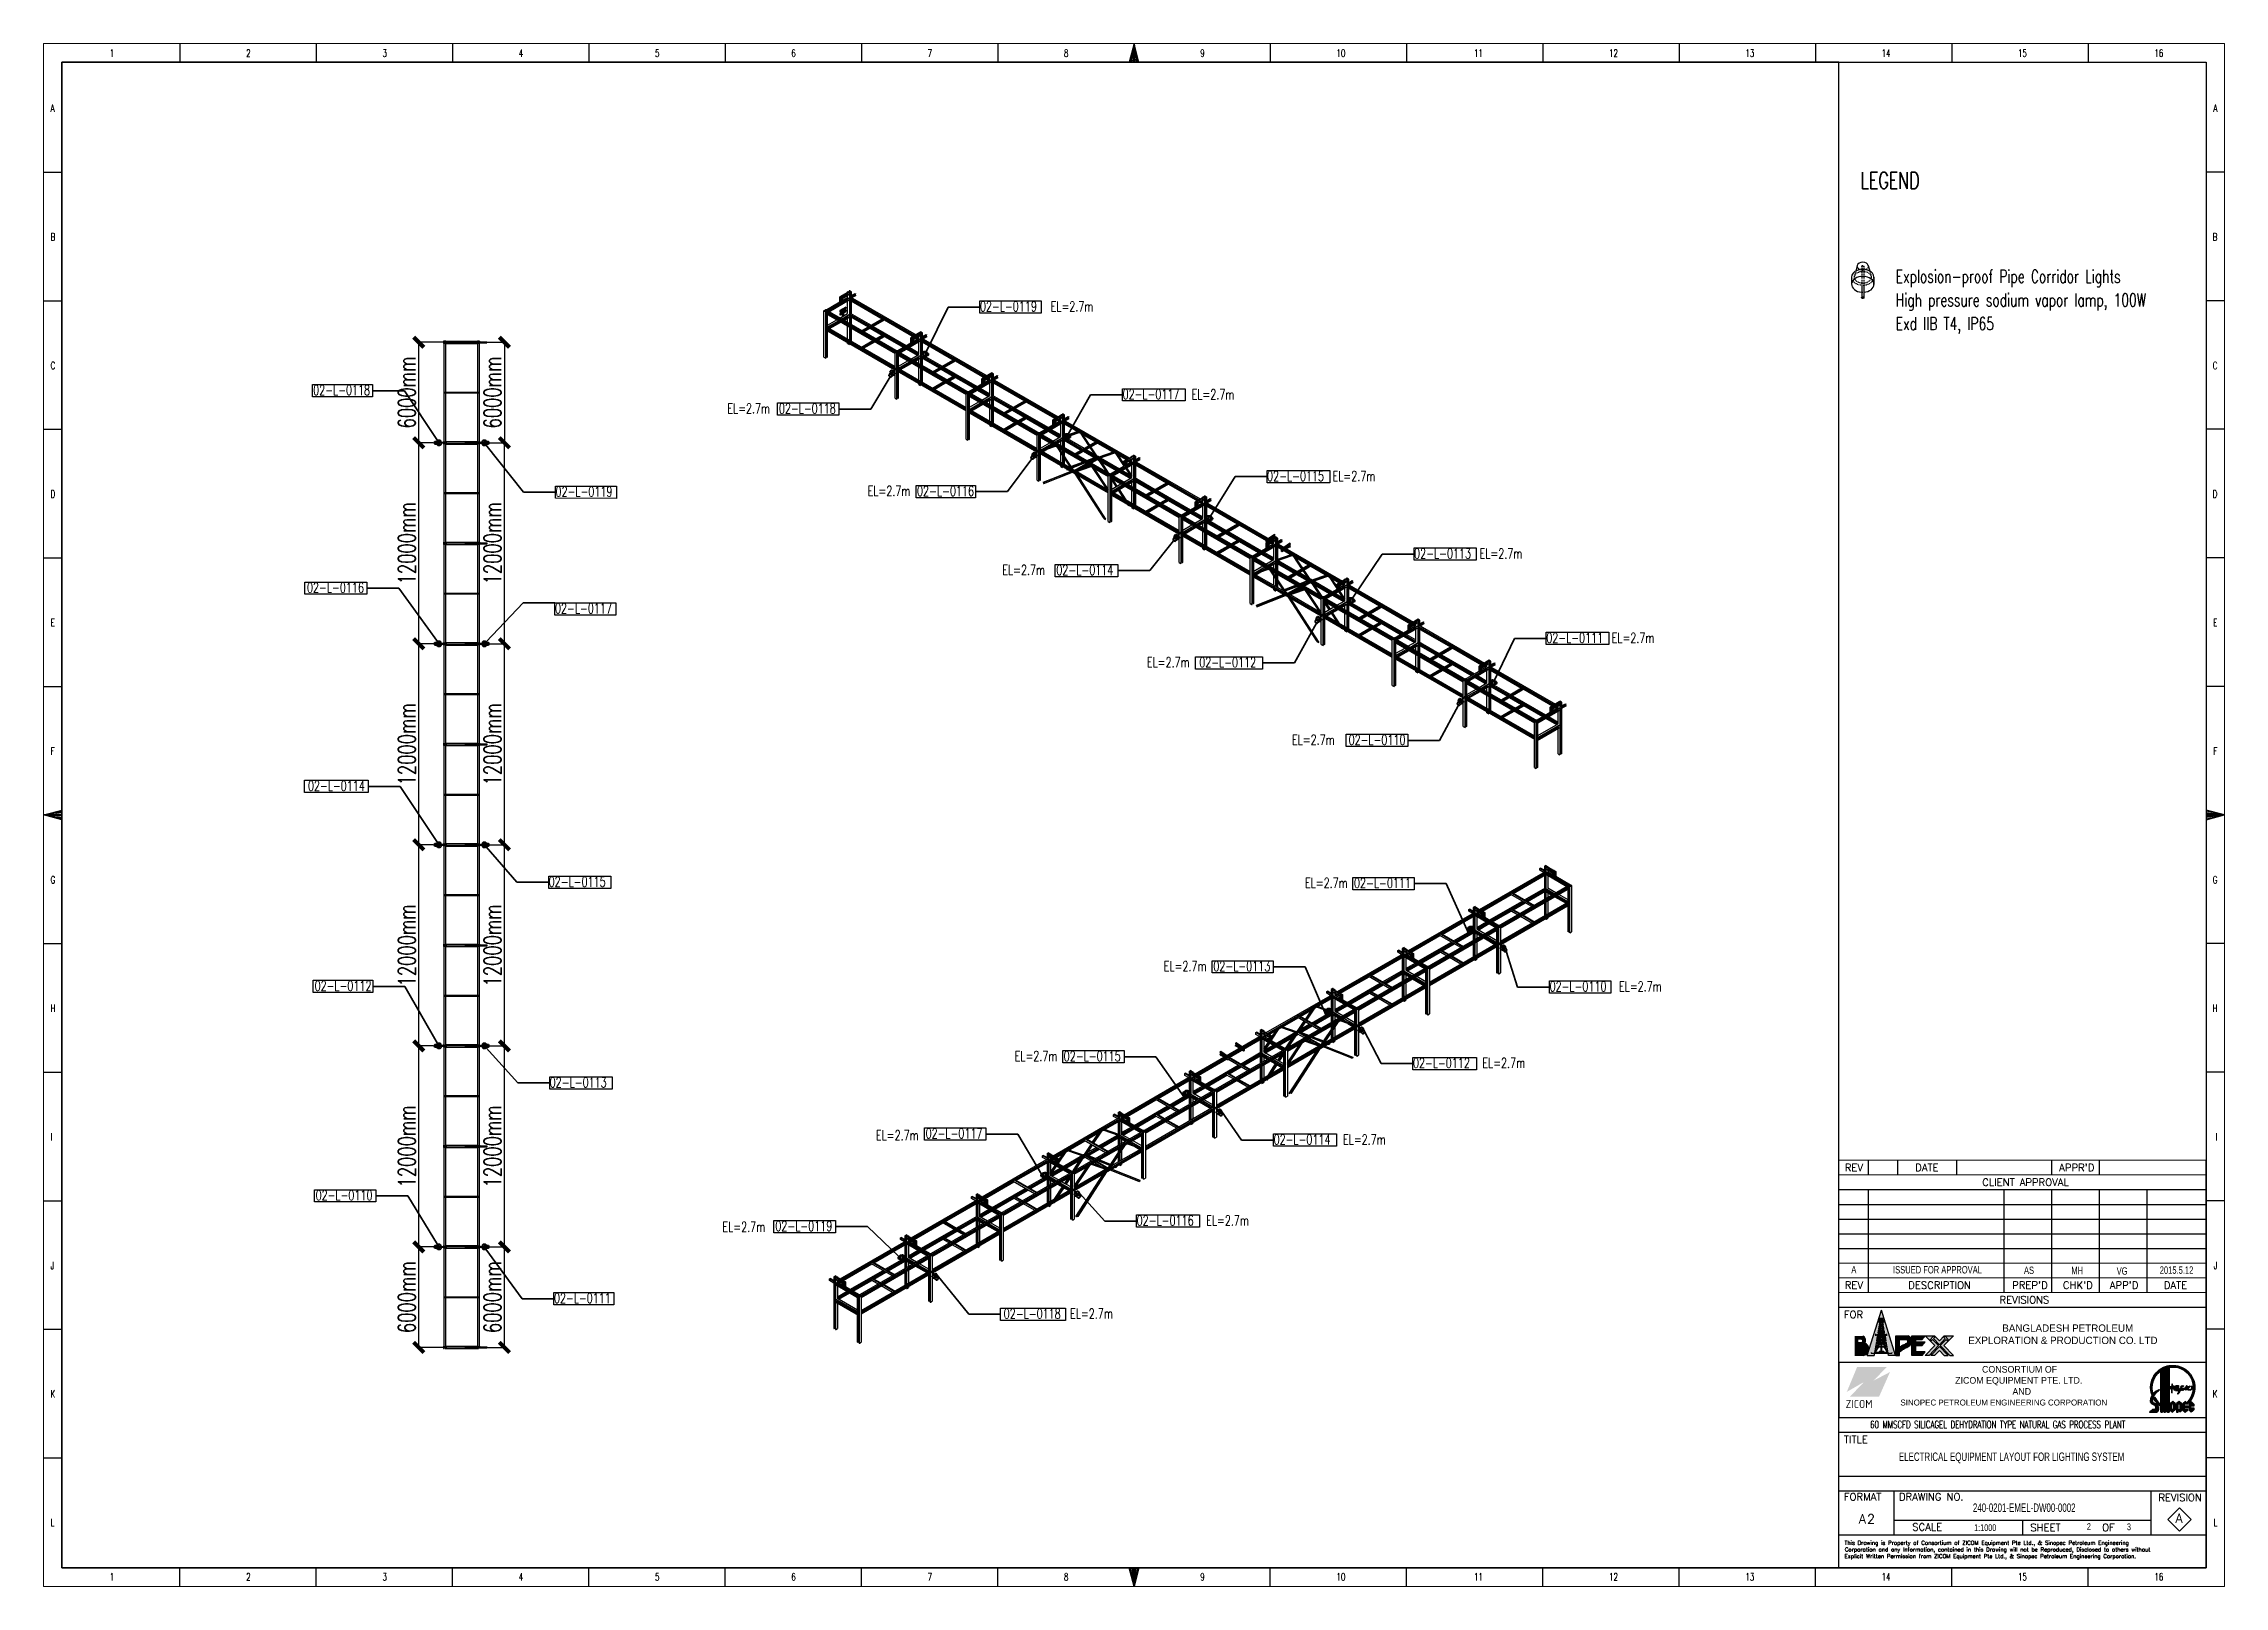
# Model space of a CAD drawing. Header units: inches. Extents: x 295136 to 296247, y 2627183 to 2627409.
# Drawn here: x 295538.9 to 295857.8, y 2627183.5 to 2627409 of the extents above; entities that cross this region are included whole.
import ezdxf
from ezdxf.enums import TextEntityAlignment as Align

# ---------------------------------------------------------------- set-up
doc = ezdxf.new("R2010")
doc.units = ezdxf.units.IN
doc.header["$MEASUREMENT"] = 0
for name, pattern in [('CABLEROUTEPROGRESSUNIT-EMBED 1_DWG$0$HIDDEN2', [0.1875, 0.125, -0.0625]), ('PIPE RACK LIGHTING-EMBED 1_DWG$0$HIDDEN2', [0.1875, 0.125, -0.0625]), ('PIPE RACK LIGHTING-EMBED 2_DWG$0$HIDDEN2', [0.1875, 0.125, -0.0625]), ('PIPE RACK LIGHTING-EMBED 3_DWG$0$HIDDEN2', [0.1875, 0.125, -0.0625])]:
    doc.linetypes.add(name, pattern=pattern)
for name, color, linetype in [('_Auto', 7, 'Continuous'), ('BORDER', 4, 'Continuous'), ('PIPE RACK LIGHTING-EMBED 1_DWG$0$DwgTemplate', 7, 'Continuous'), ('PIPE RACK LIGHTING-EMBED 2_DWG$0$DwgTemplate', 7, 'Continuous'), ('PIPE RACK LIGHTING-EMBED 3_DWG$0$DwgTemplate', 7, 'Continuous'), ('TEG BORDER', 7, 'Continuous'), ('照明平面设备层', 1, 'Continuous'), ('电气-接地设计-接地线', 3, '接地线')]:
    doc.layers.add(name, color=color, linetype=linetype)
doc.layers.add('ONDOCS', color=7, linetype='Continuous', lineweight=0)
doc.styles.add('1', font='isocp.shx')
doc.styles.add('EESLTYPE', font='TXT.shx')
doc.styles.add('HZTXT', font='txt_qlt.shx', dxfattribs={"width": 0.7, "bigfont": 'hztxt.shx'})
doc.styles.add('TEG BORDER', font='txt_qlt.shx', dxfattribs={"width": 0.7, "bigfont": 'hztxt.shx'})
doc.linetypes.add('接地线', pattern='A,500,["/",EESLTYPE,S=200,R=0,X=0,Y=-100],-200,60,-200', length=960)
doc.dimstyles.new('ANSI_L', dxfattribs={"dimtxt": 0.18, "dimasz": 0.18, "dimexe": 0.18, "dimexo": 0.0625, "dimgap": 0.09, "dimtad": 0, "dimtih": 1, "dimtoh": 1, "dimdec": 4, "dimzin": 0, "dimdsep": 46, "dimtxsty": 'Standard', "dimcen": 0.09, "dimadec": 0, "dimazin": 0, "dimtfac": 1, "dimtdec": 4, "dimtofl": 0, "dimtmove": 0, "dimatfit": 3, "dimfxl": 1, "dimtolj": 1, "dimtzin": 0, "dimarcsym": 0})
doc.dimstyles.new('标注 1：200', dxfattribs={"dimtxt": 3, "dimasz": 1.5, "dimexe": 0.15, "dimexo": 0.1, "dimgap": 0.5, "dimtad": 1, "dimdec": 0, "dimlfac": 408.37162, "dimdsep": 46, "dimtxsty": 'HZTXT', "dimblk": 'ARCHTICK', "dimcen": 0, "dimclrd": 4, "dimclre": 4, "dimclrt": 2, "dimazin": 2, "dimtfac": 1, "dimtdec": 0, "dimtmove": 2, "dimatfit": 3, "dimfxl": 250, "dimtolj": 1, "dimtzin": 0, "dimarcsym": 0})

msp = doc.modelspace()

# ---------------------------------------------------------------- texts
at = {"style": 'HZTXT', "width": 0.7}
for s, height, p in [('LEGEND', 2.42393, (295804.5686, 2627388.9587)), ('Explosion-proof Pipe Corridor Lights', 1.877088, (295809.7114, 2627374.9354)), ('High pressure sodium vapor lamp, 100W', 1.877088, (295809.7151, 2627371.4922)), ('Exd IIB T4, IP65', 1.877088, (295809.7151, 2627368.0384))]:
    msp.add_text(s, height=height, dxfattribs=at).set_placement(p, align=Align.MIDDLE_LEFT)
at = {"width": 0.7}
for s, height, p in [('ELECTRICAL EQUIPMENT LAYOUT FOR LIGHTING SYSTEM', 1.237933, (295810.1774, 2627201.7855)), ('240-0201-EMEL-DW00-0002', 1.237933, (295821.0048, 2627194.3375)), ('1:1000', 0.99035, (295821.1828, 2627191.5441)), ('2', 0.9903, (295837.6703, 2627191.6986)), ('3', 0.9903, (295843.5327, 2627191.6648))]:
    msp.add_text(s, height=height, dxfattribs=at).set_placement(p)
at = {"layer": '_Auto', "color": 7, "style": 'HZTXT', "width": 0.7}
for s, p in [('02-L-0119', (295675.7862, 2627369.8136)), ('EL=2.7m', (295686.1261, 2627369.8136)), ('02-L-0118', (295578.2728, 2627357.5838)), ('02-L-0117', (295696.641, 2627356.9797)), ('EL=2.7m', (295706.741, 2627356.958)), ('EL=2.7m', (295638.8408, 2627354.9015)), ('02-L-0118', (295646.3808, 2627354.8883)), ('02-L-0115', (295717.7805, 2627345.0163)), ('EL=2.7m', (295727.3477, 2627345.0163)), ('02-L-0119', (295613.718, 2627342.7486)), ('EL=2.7m', (295659.3609, 2627342.8386)), ('02-L-0116', (295666.5899, 2627342.8253)), ('02-L-0113', (295739.2816, 2627333.6945)), ('EL=2.7m', (295748.8488, 2627333.6945)), ('EL=2.7m', (295679.0511, 2627331.295)), ('02-L-0114', (295686.9671, 2627331.2817)), ('02-L-0116', (295577.3678, 2627328.7115)), ('02-L-0117', (295613.6401, 2627325.6794)), ('02-L-0111', (295758.6089, 2627321.3747)), ('EL=2.7m', (295768.176, 2627321.3747)), ('EL=2.7m', (295700.1932, 2627317.8075)), ('02-L-0112', (295707.854, 2627317.7943)), ('EL=2.7m', (295721.4142, 2627306.4769)), ('02-L-0110', (295729.6952, 2627306.4637)), ('02-L-0114', (295577.5111, 2627299.7369)), ('02-L-0115', (295612.7183, 2627285.7203)), ('EL=2.7m', (295723.3121, 2627285.551)), ('02-L-0111', (295730.4948, 2627285.5378)), ('EL=2.7m', (295702.6699, 2627273.3851)), ('02-L-0113', (295709.9186, 2627273.3719)), ('02-L-0112', (295578.4795, 2627270.5065)), ('02-L-0110', (295759.0895, 2627270.4161)), ('EL=2.7m', (295769.249, 2627270.4161)), ('EL=2.7m', (295680.8682, 2627260.2389)), ('02-L-0115', (295688.0436, 2627260.2256)), ('02-L-0112', (295739.1094, 2627259.2298)), ('EL=2.7m', (295749.2689, 2627259.2298)), ('02-L-0113', (295612.8717, 2627256.3876)), ('EL=2.7m', (295660.5646, 2627248.663)), ('02-L-0117', (295667.8335, 2627248.929)), ('02-L-0114', (295718.7269, 2627248.0395)), ('EL=2.7m', (295728.8863, 2627248.0395)), ('02-L-0110', (295578.626, 2627239.895)), ('EL=2.7m', (295638.1324, 2627235.2682)), ('02-L-0119', (295645.8647, 2627235.3911)), ('02-L-0116', (295698.7076, 2627236.1995)), ('EL=2.7m', (295708.8671, 2627236.1995)), ('02-L-0111', (295613.4856, 2627224.8552)), ('02-L-0118', (295679.2705, 2627222.5871)), ('EL=2.7m', (295688.9727, 2627222.5871))]:
    msp.add_text(s, height=1.46919, dxfattribs=at).set_placement(p)

# ---------------------------------------------------------------- blocks, each defined once
blk = doc.blocks.new('240 BORDER A2')
at = {"linetype": 'Continuous', "lineweight": -3, "true_color": 0x008500}
h = blk.add_hatch(color=96, dxfattribs=at)
edge = h.paths.add_edge_path()
edge.add_line((499.33, 68.11), (499.1, 68.11))
edge.add_line((499.1, 68.11), (499.1, 68.81))
edge.add_line((499.1, 68.81), (499.45, 68.81))
edge.add_line((499.45, 68.81), (499.96, 71.85))
edge.add_line((499.96, 71.85), (499.84, 71.85))
edge.add_line((499.84, 71.85), (499.84, 72.42))
edge.add_line((499.84, 72.42), (500.19, 72.42))
edge.add_line((500.19, 72.42), (500.19, 72.89))
edge.add_line((500.19, 72.89), (500.99, 72.89))
edge.add_line((500.99, 72.89), (500.99, 72.42))
edge.add_line((500.99, 72.42), (501.35, 72.42))
edge.add_line((501.35, 72.42), (501.35, 71.82))
edge.add_line((501.35, 71.82), (501.23, 71.82))
edge.add_line((501.23, 71.82), (501.74, 68.81))
edge.add_line((501.74, 68.81), (502.09, 68.81))
edge.add_line((502.09, 68.81), (502.09, 68.11))
edge.add_line((502.09, 68.11), (501.85, 68.11))
edge.add_line((501.85, 68.11), (502.6, 63.73))
edge.add_line((502.6, 63.73), (503.42, 63.73))
edge.add_line((503.42, 63.73), (503.42, 63.51))
edge.add_line((503.42, 63.51), (502.43, 63.51))
edge.add_line((502.43, 63.51), (502.54, 62.83))
edge.add_line((502.54, 62.83), (504.46, 62.83))
edge.add_line((504.46, 62.83), (500.59, 75.18))
edge.add_line((500.59, 75.18), (496.82, 63.14))
edge.add_arc((490.67, 64.99), 6.42, 341.96193, 343.25581, ccw=False)
edge.add_line((496.78, 63), (496.72, 62.83))
edge.add_line((496.72, 62.83), (498.64, 62.83))
edge.add_line((498.64, 62.83), (498.76, 63.51))
edge.add_line((498.76, 63.51), (497.77, 63.51))
edge.add_line((497.77, 63.51), (497.77, 63.73))
edge.add_line((497.77, 63.73), (498.59, 63.73))
edge.add_line((498.59, 63.73), (499.33, 68.11))
h = blk.add_hatch(color=96, dxfattribs=at)
h.paths.add_polyline_path([(500.66, 67.42), (500.66, 66.84), (501.62, 66.84)])
h.paths.add_polyline_path([(501.59, 66.7), (500.66, 66.7), (500.66, 66.22)])
h.paths.add_polyline_path([(500.52, 66.7), (499.59, 66.7), (500.52, 66.22)])
h.paths.add_polyline_path([(500.52, 67.42), (499.56, 66.84), (500.52, 66.84)])
h.paths.add_polyline_path([(499.54, 68.1), (499.33, 66.86), (500.46, 67.54)])
h.paths.add_polyline_path([(500.52, 68.17), (499.68, 68.17), (500.52, 67.67)])
h.paths.add_polyline_path([(501.5, 68.17), (500.66, 68.17), (500.66, 67.67)])
h.paths.add_polyline_path([(501.65, 68.1), (500.73, 67.54), (501.86, 66.86)])
h.paths.add_polyline_path([(501.88, 68.6), (499.3, 68.6), (499.3, 68.31), (501.88, 68.31)])
h.paths.add_polyline_path([(500.66, 69.23), (500.66, 68.74), (501.41, 68.74)])
h.paths.add_polyline_path([(500.52, 69.23), (499.77, 68.74), (500.52, 68.74)])
h.paths.add_polyline_path([(500.47, 69.36), (499.82, 69.78), (499.66, 68.83)])
h.paths.add_polyline_path([(501.36, 69.78), (500.72, 69.36), (501.52, 68.83)])
h.paths.add_polyline_path([(501.12, 69.78), (500.66, 69.78), (500.66, 69.48)])
h.paths.add_polyline_path([(500.52, 69.78), (500.06, 69.78), (500.52, 69.48)])
h.paths.add_polyline_path([(500.52, 70.3), (500.03, 69.92), (500.52, 69.92)])
h.paths.add_polyline_path([(500.66, 70.3), (500.66, 69.92), (501.15, 69.92)])
h.paths.add_polyline_path([(501.19, 70.82), (500.7, 70.44), (501.33, 69.95)])
h.paths.add_polyline_path([(500, 70.82), (499.85, 69.95), (500.48, 70.44)])
h.paths.add_polyline_path([(500.52, 70.83), (500.21, 70.83), (500.52, 70.58)])
h.paths.add_polyline_path([(500.97, 70.83), (500.66, 70.83), (500.66, 70.58)])
h.paths.add_polyline_path([(500.66, 71.29), (500.66, 70.96), (501, 70.96)])
h.paths.add_polyline_path([(500.52, 71.29), (500.18, 70.96), (500.52, 70.96)])
h.paths.add_polyline_path([(500.49, 71.45), (500.16, 71.77), (500.03, 71.01)])
h.paths.add_polyline_path([(500.52, 71.85), (500.27, 71.85), (500.52, 71.61)])
h.paths.add_polyline_path([(500.91, 71.85), (500.66, 71.85), (500.66, 71.61)])
h.paths.add_polyline_path([(501.03, 71.77), (500.69, 71.45), (501.15, 71.01)])
h.paths.add_polyline_path([(501.21, 72.28), (499.98, 72.28), (499.98, 71.99), (501.21, 71.99)])
h.paths.add_polyline_path([(500.86, 72.75), (500.33, 72.75), (500.33, 72.42), (500.86, 72.42)])
h = blk.add_hatch(color=96, dxfattribs=at)
h.paths.add_polyline_path([(495.99, 66.26, 0.493757), (495.48, 68.18), (493.32, 68.18), (493.32, 62.83), (495.59, 62.83, 0.808017)])
h.paths.add_polyline_path([(495.02, 66.51), (494.29, 66.52), (494.29, 67.14), (495.02, 67.14, -1.005901)], flags=16)
h = blk.add_hatch(color=96, dxfattribs=at)
h.paths.add_polyline_path([(502.43, 63.51), (502.37, 63.84), (501.49, 65.25), (502.13, 65.25), (502.1, 65.4), (500.87, 66.04), (502, 66.04), (501.88, 66.7), (500.74, 66.11), (500.44, 66.11), (499.3, 66.7), (499.19, 66.04), (500.31, 66.04), (499.08, 65.4), (499.05, 65.25), (499.7, 65.25), (498.81, 63.84), (498.76, 63.51)])
h.paths.add_polyline_path([(500.52, 63.98), (499.97, 63.98), (499.97, 63.67), (498.87, 63.67), (499.86, 65.25), (500.52, 65.25)], flags=16)
h.paths.add_polyline_path([(500.66, 63.98), (500.66, 65.25), (501.32, 65.25), (502.32, 63.67), (501.22, 63.67), (501.22, 63.98)], flags=16)
h.paths.add_polyline_path([(500.52, 65.39), (499.35, 65.39), (500.52, 66)], flags=16)
h.paths.add_polyline_path([(500.66, 65.39), (500.66, 66), (501.84, 65.39)], flags=16)
h = blk.add_hatch(color=96, dxfattribs=at)
h.paths.add_polyline_path([(499.33, 66.04), (499.19, 66.04), (499.08, 65.4), (499.23, 65.48)])
h.paths.add_polyline_path([(499.19, 65.23), (499.19, 65.25), (499.05, 65.25), (498.81, 63.84), (499.01, 64.15)])
h.paths.add_polyline_path([(502, 66.04), (501.86, 66.04), (501.95, 65.48), (502.1, 65.4)])
h.paths.add_polyline_path([(502.13, 65.25), (501.99, 65.25), (502, 65.23), (502.18, 64.15), (502.37, 63.84)])
h = blk.add_hatch(color=96, dxfattribs=at)
edge = h.paths.add_edge_path()
edge.add_spline(control_points=[(505.55, 63.76), (505.87, 64.03), (506.55, 64.6), (507.54, 64.98), (508.06, 65.33), (508.21, 65.42)], knot_values=[0, 0, 0, 0, 0.28541, 0.590043, 0.706449, 0.706449, 0.706449, 0.706449], degree=3, periodic=0)
edge.add_arc((507.25, 66.73), 1.62, 306.21723, 359.21624)
edge.add_line((508.87, 66.71), (508.87, 66.75))
edge.add_arc((507.25, 66.73), 1.62, 0.78376, 67.95242)
edge.add_line((507.86, 68.23), (504.49, 68.23))
edge.add_line((504.49, 68.23), (504.49, 62.83))
edge.add_line((504.49, 62.83), (505.55, 62.83))
edge.add_line((505.55, 62.83), (505.55, 63.76))
edge = h.paths.add_edge_path(flags=16)
edge.add_line((505.55, 65.12), (505.55, 67.17))
edge.add_line((505.55, 67.17), (507.43, 67.17))
edge.add_arc((507.32, 66.69), 0.491, -52.59611, 76.7394, ccw=False)
edge.add_spline(control_points=[(507.62, 66.3), (507.46, 66.2), (507.02, 65.9), (506.27, 65.61), (505.77, 65.27), (505.55, 65.12)], knot_values=[0, 0, 0, 0, 0.127501, 0.356218, 0.535507, 0.535507, 0.535507, 0.535507], degree=3, periodic=0)
blk.add_hatch(color=96, dxfattribs=at).paths.add_polyline_path([(508.87, 62.83), (511.67, 62.83), (512.52, 63.89), (509.92, 63.89), (509.92, 65.55), (511.67, 65.55), (512.52, 66.61), (509.92, 66.61), (509.92, 67.17), (511.67, 67.17), (512.52, 68.23), (508.87, 68.23), (508.87, 66.75, -0.00684), (508.87, 66.71)])
h = blk.add_hatch(color=96, dxfattribs=at)
h.paths.add_polyline_path([(515.11, 65.53), (512.52, 62.83), (513.55, 62.83), (516.14, 65.53), (514.51, 67.23), (514.11, 66.85), (513.96, 66.84), (513.96, 67.19), (514.32, 67.54), (514.32, 67.64), (514.71, 68.02), (514.91, 68.08), (515.14, 67.84), (514.74, 67.46), (516.37, 65.77), (517.99, 67.46), (517.59, 67.84), (517.82, 68.08), (518.02, 68.02), (518.41, 67.64), (518.41, 67.54), (518.77, 67.19), (518.78, 66.84), (518.63, 66.85), (518.23, 67.23), (516.6, 65.53), (519.19, 62.83), (520.21, 62.83), (517.62, 65.53), (520.21, 68.23), (517.7, 68.23), (516.37, 66.84), (515.03, 68.23), (512.52, 68.23)])
h.paths.add_polyline_path([(516.37, 65.29), (514.01, 62.83), (515.03, 62.83), (516.37, 64.22), (517.7, 62.83), (518.73, 62.83)], flags=17)
at = {"linetype": 'Continuous', "lineweight": -3, "true_color": 0xff3333}
blk.add_hatch(color=20, dxfattribs=at).paths.add_polyline_path([(502.92, 58.35), (499.95, 51.66), (492.03, 51.66), (495.81, 55.62), (491.15, 52.94), (493.95, 59.69), (501.99, 59.69), (498.49, 56.03)])
for p, q in [((37.12, 420), (37.12, 415)), ((74.25, 420), (74.25, 415)), ((111.38, 420), (111.38, 415)), ((148.5, 420), (148.5, 415)), ((185.63, 420), (185.63, 415)), ((222.75, 420), (222.75, 415)), ((259.88, 420), (259.88, 415)), ((297, 420), (297, 415)), ((334.12, 420), (334.12, 415)), ((371.25, 420), (371.25, 415)), ((408.37, 420), (408.37, 415)), ((445.5, 420), (445.5, 415)), ((482.62, 420), (482.62, 415)), ((519.75, 420), (519.75, 415)), ((556.87, 420), (556.87, 415)), ((0, 385), (5, 385)), ((594, 385), (589, 385)), ((0, 350), (5, 350)), ((594, 350), (589, 350)), ((0, 315), (5, 315)), ((594, 315), (589, 315)), ((0, 280), (5, 280)), ((594, 280), (589, 280)), ((0, 245), (5, 245)), ((594, 245), (589, 245)), ((5, 210), (0, 210)), ((1.25, 210), (3.75, 210)), ((589, 210), (594, 210)), ((592.75, 210), (590.25, 210)), ((0, 175), (5, 175)), ((594, 175), (589, 175)), ((0, 140), (5, 140)), ((594, 140), (589, 140)), ((589, 5), (589, 116)), ((0, 105), (5, 105)), ((594, 105), (589, 105)), ((0, 70), (5, 70)), ((594, 70), (589, 70)), ((0, 35), (5, 35)), ((594, 35), (589, 35)), ((37.12, 0), (37.12, 5)), ((74.25, 0), (74.25, 5)), ((111.38, 0), (111.38, 5)), ((148.5, 0), (148.5, 5)), ((185.63, 0), (185.63, 5)), ((222.75, 0), (222.75, 5)), ((259.88, 0), (259.88, 5)), ((297, 0), (297, 5)), ((334.12, 0), (334.12, 5)), ((371.25, 0), (371.25, 5)), ((408.37, 0), (408.37, 5)), ((445.5, 0), (445.5, 5)), ((482.62, 0), (482.62, 5)), ((489, 5), (589, 5)), ((519.75, 0), (519.75, 5)), ((556.87, 0), (556.87, 5))]:
    blk.add_line(p, q)
at = {"linetype": 'Continuous'}
for p, q in [((489, 415), (5, 415)), ((5, 415), (5, 5)), ((5, 5), (489, 5))]:
    blk.add_line(p, q, dxfattribs=at)
at = {"color": 96, "linetype": 'Continuous', "lineweight": -3, "true_color": 0x008500}
for p, q in [((496.72, 62.83), (500.59, 75.18)), ((499.84, 71.85), (499.84, 72.42)), ((500.19, 72.42), (499.84, 72.42)), ((499.98, 71.99), (499.98, 72.28)), ((501.21, 72.28), (499.98, 72.28)), ((499.98, 71.99), (501.21, 71.99)), ((500.03, 71.01), (500.16, 71.77)), ((500.49, 71.45), (500.03, 71.01)), ((500.16, 71.77), (500.49, 71.45)), ((500.52, 71.29), (500.18, 70.96)), ((500.99, 72.95), (500.19, 72.95)), ((500.19, 72.42), (500.19, 72.89)), ((500.27, 71.85), (500.52, 71.85)), ((500.27, 71.85), (500.52, 71.61)), ((500.33, 72.42), (500.33, 72.75)), ((500.86, 72.42), (500.33, 72.42)), ((500.52, 71.85), (500.52, 71.61)), ((500.52, 71.29), (500.52, 70.96)), ((504.46, 62.83), (500.59, 75.18)), ((500.66, 71.85), (500.91, 71.85)), ((500.66, 71.85), (500.66, 71.61)), ((500.91, 71.85), (500.66, 71.61)), ((500.66, 71.29), (500.66, 70.96)), ((500.66, 71.29), (501, 70.96)), ((501.03, 71.77), (500.69, 71.45)), ((500.69, 71.45), (501.15, 71.01)), ((500.86, 72.42), (500.86, 72.75)), ((500.99, 72.42), (500.99, 72.89)), ((501.35, 72.42), (500.99, 72.42)), ((501.15, 71.01), (501.03, 71.77)), ((501.21, 71.99), (501.21, 72.28)), ((501.35, 71.85), (501.35, 72.42)), ((499.05, 65.25), (499.3, 66.7)), ((499.08, 65.4), (500.31, 66.04)), ((499.1, 68.17), (499.1, 68.74)), ((499.19, 66.04), (500.31, 66.04)), ((499.3, 68.31), (499.3, 68.6)), ((499.3, 68.6), (501.88, 68.6)), ((501.88, 68.31), (499.3, 68.31)), ((500.44, 66.11), (499.3, 66.7)), ((499.33, 66.86), (499.54, 68.1)), ((499.33, 66.86), (500.46, 67.54)), ((499.35, 65.39), (500.52, 66)), ((499.35, 65.39), (500.52, 65.39)), ((500.46, 67.54), (499.54, 68.1)), ((499.56, 66.84), (500.52, 67.42)), ((499.56, 66.84), (500.52, 66.84)), ((499.59, 66.7), (500.52, 66.7)), ((500.52, 66.22), (499.59, 66.7)), ((499.66, 68.83), (499.82, 69.78)), ((499.66, 68.83), (500.47, 69.36)), ((500.52, 68.17), (499.68, 68.17)), ((500.52, 67.67), (499.68, 68.17)), ((499.77, 68.74), (500.52, 69.23)), ((499.77, 68.74), (500.52, 68.74)), ((500.47, 69.36), (499.82, 69.78)), ((499.85, 69.95), (500, 70.82)), ((499.85, 69.95), (500.48, 70.44)), ((500.48, 70.44), (500, 70.82)), ((500.03, 69.92), (500.52, 70.3)), ((500.52, 69.92), (500.03, 69.92)), ((500.52, 69.78), (500.06, 69.78)), ((500.52, 69.48), (500.06, 69.78)), ((500.18, 70.96), (500.52, 70.96)), ((500.21, 70.83), (500.52, 70.83)), ((500.52, 70.58), (500.21, 70.83)), ((500.44, 66.11), (500.74, 66.11)), ((500.52, 70.83), (500.52, 70.58)), ((500.52, 70.3), (500.52, 69.92)), ((500.52, 69.78), (500.52, 69.48)), ((500.52, 69.23), (500.52, 68.74)), ((500.52, 67.67), (500.52, 68.17)), ((500.52, 66.84), (500.52, 67.42)), ((500.52, 66.22), (500.52, 66.7)), ((500.52, 65.39), (500.52, 66)), ((500.66, 70.96), (501, 70.96)), ((500.66, 70.83), (500.66, 70.58)), ((500.66, 70.83), (500.97, 70.83)), ((500.66, 70.58), (500.97, 70.83)), ((500.66, 70.3), (500.66, 69.92)), ((501.15, 69.92), (500.66, 70.3)), ((501.15, 69.92), (500.66, 69.92)), ((500.66, 69.78), (500.66, 69.48)), ((501.12, 69.78), (500.66, 69.78)), ((500.66, 69.48), (501.12, 69.78)), ((500.66, 69.23), (500.66, 68.74)), ((501.41, 68.74), (500.66, 69.23)), ((500.66, 68.74), (501.41, 68.74)), ((501.5, 68.17), (500.66, 68.17)), ((500.66, 67.67), (500.66, 68.17)), ((500.66, 67.67), (501.5, 68.17)), ((500.66, 66.84), (500.66, 67.42)), ((501.62, 66.84), (500.66, 67.42)), ((500.66, 66.84), (501.62, 66.84)), ((500.66, 66.22), (500.66, 66.7)), ((500.66, 66.7), (501.59, 66.7)), ((500.66, 66.22), (501.59, 66.7)), ((500.66, 65.39), (500.66, 66)), ((501.84, 65.39), (500.66, 66)), ((500.66, 65.39), (501.84, 65.39)), ((500.7, 70.44), (501.19, 70.82)), ((501.33, 69.95), (500.7, 70.44)), ((500.72, 69.36), (501.36, 69.78)), ((501.52, 68.83), (500.72, 69.36)), ((500.73, 67.54), (501.65, 68.1)), ((501.86, 66.86), (500.73, 67.54)), ((500.74, 66.11), (501.88, 66.7)), ((502.1, 65.4), (500.87, 66.04)), ((500.87, 66.04), (502, 66.04)), ((501.33, 69.95), (501.19, 70.82)), ((501.52, 68.83), (501.36, 69.78)), ((501.86, 66.86), (501.65, 68.1)), ((501.88, 68.31), (501.88, 68.6)), ((502.13, 65.25), (501.88, 66.7)), ((502.09, 68.17), (502.09, 68.74)), ((504.49, 62.83), (504.49, 68.23)), ((504.49, 68.23), (507.86, 68.23)), ((505.55, 65.12), (505.55, 67.17)), ((505.55, 67.17), (507.43, 67.17)), ((508.87, 62.83), (508.87, 68.23)), ((508.87, 68.23), (512.52, 68.23)), ((509.92, 66.61), (509.92, 67.17)), ((509.92, 67.17), (511.67, 67.17)), ((509.92, 66.61), (512.52, 66.61)), ((509.92, 63.89), (509.92, 65.55)), ((509.92, 65.55), (511.67, 65.55)), ((511.67, 67.17), (512.52, 68.23)), ((511.67, 65.55), (512.52, 66.61)), ((512.52, 68.23), (515.11, 65.53)), ((512.52, 68.23), (515.03, 68.23)), ((515.11, 65.53), (512.52, 62.83)), ((516.14, 65.53), (513.55, 62.83)), ((516.14, 65.53), (513.55, 62.83)), ((514.32, 67.54), (513.96, 67.19)), ((513.96, 66.84), (513.96, 67.19)), ((514.11, 66.85), (513.96, 66.84)), ((514.51, 67.23), (514.11, 66.85)), ((514.71, 68.02), (514.32, 67.64)), ((514.32, 67.54), (514.32, 67.64)), ((514.51, 67.23), (516.14, 65.53)), ((514.91, 68.08), (514.71, 68.02)), ((515.14, 67.84), (514.74, 67.46)), ((514.74, 67.46), (516.37, 65.77)), ((515.14, 67.84), (514.91, 68.08)), ((515.03, 68.23), (516.37, 66.84)), ((517.7, 68.23), (516.37, 66.84)), ((517.99, 67.46), (516.37, 65.77)), ((518.23, 67.23), (516.6, 65.53)), ((516.6, 65.53), (519.19, 62.83)), ((517.59, 67.84), (517.82, 68.08)), ((517.59, 67.84), (517.99, 67.46)), ((520.21, 68.23), (517.62, 65.53)), ((517.62, 65.53), (520.21, 62.83)), ((517.7, 68.23), (520.21, 68.23)), ((517.82, 68.08), (518.02, 68.02)), ((518.02, 68.02), (518.41, 67.64)), ((518.23, 67.23), (518.63, 66.85)), ((518.41, 67.54), (518.41, 67.64)), ((518.41, 67.54), (518.77, 67.19)), ((518.63, 66.85), (518.78, 66.84)), ((518.78, 66.84), (518.77, 67.19)), ((495.59, 62.83), (493.32, 62.83)), ((496.72, 62.83), (498.64, 62.83)), ((497.77, 63.67), (497.77, 63.51)), ((497.77, 63.51), (503.42, 63.51)), ((498.64, 62.83), (498.76, 63.51)), ((498.76, 63.51), (499.05, 65.25)), ((498.81, 63.84), (499.7, 65.25)), ((498.87, 63.67), (499.86, 65.25)), ((499.97, 63.67), (498.87, 63.67)), ((499.05, 65.25), (499.7, 65.25)), ((499.86, 65.25), (500.52, 65.25)), ((500.52, 63.98), (499.97, 63.98)), ((499.97, 63.98), (499.97, 63.67)), ((500.52, 63.98), (500.52, 65.25)), ((500.66, 63.98), (500.66, 65.25)), ((500.66, 65.25), (501.32, 65.25)), ((501.22, 63.98), (500.66, 63.98)), ((501.22, 63.98), (501.22, 63.67)), ((502.32, 63.67), (501.22, 63.67)), ((502.32, 63.67), (501.32, 65.25)), ((501.49, 65.25), (502.13, 65.25)), ((502.37, 63.84), (501.49, 65.25)), ((502.43, 63.51), (502.13, 65.25)), ((502.54, 62.83), (502.43, 63.51)), ((504.46, 62.83), (502.54, 62.83)), ((503.42, 63.67), (503.42, 63.51)), ((504.49, 62.83), (505.55, 62.83)), ((505.55, 62.83), (505.55, 63.76)), ((511.67, 62.83), (508.87, 62.83)), ((512.52, 63.89), (509.92, 63.89)), ((511.67, 62.83), (512.52, 63.89)), ((513.55, 62.83), (512.52, 62.83)), ((516.37, 65.29), (514.01, 62.83)), ((516.37, 65.29), (514.01, 62.83)), ((515.03, 62.83), (514.01, 62.83)), ((516.37, 64.22), (515.03, 62.83)), ((516.37, 65.29), (518.73, 62.83)), ((516.37, 64.22), (517.7, 62.83)), ((517.7, 62.83), (518.73, 62.83)), ((519.19, 62.83), (520.21, 62.83))]:
    blk.add_line(p, q, dxfattribs=at)
at = {"color": 5, "lineweight": 15}
blk.add_lwpolyline([(0, 420), (594, 420), (594, 0), (0, 0)], close=True, dxfattribs=at)
for points in [[(297, 420), (295.66, 415), (298.34, 415), (297, 420), (296, 415), (296.33, 415), (297, 420), (296.67, 415), (297.33, 415), (297, 420), (297.67, 415), (298, 415), (297, 420)], [(0, 210), (5, 211.34), (5, 208.66), (0, 210), (5, 211), (5, 210.67), (0, 210), (5, 210.33), (5, 209.67), (0, 210), (5, 209.33), (5, 209), (0, 210)], [(594, 210), (589, 211.34), (589, 208.66), (594, 210), (589, 211), (589, 210.67), (594, 210), (589, 210.33), (589, 209.67), (594, 210), (589, 209.33), (589, 209), (594, 210)], [(297, 0), (295.66, 5), (298.34, 5), (297, 0), (296, 5), (296.33, 5), (297, 0), (296.67, 5), (297.33, 5), (297, 0), (297.67, 5), (298, 5), (297, 0)]]:
    blk.add_lwpolyline(points)
blk.add_lwpolyline([(5, 415), (589, 415), (589, 5), (5, 5)], close=True)
at = {"color": 96, "linetype": 'Continuous', "lineweight": -3, "true_color": 0x008500}
for centre, radius, start, end in [((495, 67.02), 1.25, 322.33553, 67.44827), ((495.31, 64.72), 0.847, 281.84703, 78.15297), ((495.43, 64.59), 1.76, 275.42037, 71.17552), ((507.32, 66.69), 0.491, 307.40389, 76.7394), ((507.25, 66.73), 1.62, 306.21723, 67.95242)]:
    blk.add_arc(centre, radius, start, end, dxfattribs=at)
for points in [[(507.62, 66.3), (507.14, 66), (506.23, 65.55), (505.55, 65.12)], [(508.21, 65.42), (507.77, 65.14), (506.56, 64.52), (505.55, 63.76)]]:
    blk.add_spline(points, degree=3, dxfattribs=at)
at = {"layer": 'ONDOCS', "color": 7, "linetype": 'Continuous', "lineweight": -3, "ltscale": 100}
for p, q in [((574.38, 56.5), (577.56, 59.68)), ((574.39, 56.53), (577.53, 59.67)), ((574.4, 56.55), (577.51, 59.66)), ((574.41, 56.58), (577.48, 59.65)), ((574.43, 56.6), (577.46, 59.63)), ((574.44, 56.63), (577.43, 59.62)), ((574.45, 56.65), (577.41, 59.61)), ((574.46, 56.68), (577.38, 59.6)), ((574.47, 56.71), (577.35, 59.59)), ((574.49, 56.73), (577.33, 59.57)), ((574.5, 56.76), (577.3, 59.56)), ((574.51, 56.79), (577.27, 59.55)), ((574.53, 56.82), (577.24, 59.53)), ((574.54, 56.84), (577.22, 59.52)), ((574.56, 56.87), (577.19, 59.5)), ((574.57, 56.9), (577.16, 59.49)), ((574.59, 56.93), (577.13, 59.47)), ((574.6, 56.96), (577.1, 59.46)), ((574.62, 56.99), (577.07, 59.44)), ((574.63, 57.02), (577.04, 59.42)), ((574.65, 57.05), (577, 59.41)), ((576.22, 58.33), (577.58, 59.69)), ((576.33, 58.42), (577.61, 59.7)), ((576.41, 58.49), (577.63, 59.71)), ((576.48, 58.54), (577.66, 59.72)), ((576.54, 58.59), (577.68, 59.73)), ((576.6, 58.64), (577.7, 59.74)), ((576.65, 58.67), (577.73, 59.75)), ((576.7, 58.71), (577.75, 59.76)), ((576.75, 58.74), (577.77, 59.76)), ((576.8, 58.77), (577.8, 59.77)), ((576.84, 58.8), (577.82, 59.78)), ((576.88, 58.83), (577.84, 59.79)), ((576.92, 58.86), (577.86, 59.8)), ((576.96, 58.88), (577.89, 59.81)), ((577, 58.9), (577.91, 59.81)), ((577.03, 58.93), (577.93, 59.82)), ((577.07, 58.95), (577.95, 59.83)), ((577.1, 58.97), (577.97, 59.84)), ((577.14, 58.99), (577.99, 59.84)), ((577.17, 59.01), (578.02, 59.85)), ((577.2, 59.03), (578.04, 59.86)), ((577.24, 59.04), (578.06, 59.87)), ((577.27, 59.06), (578.08, 59.87)), ((577.3, 59.08), (578.1, 59.88)), ((577.33, 59.09), (578.12, 59.89)), ((577.36, 59.11), (578.14, 59.89)), ((577.39, 59.12), (578.16, 59.9)), ((577.41, 59.14), (578.18, 59.9)), ((577.44, 59.15), (578.2, 59.91)), ((577.47, 59.17), (578.22, 59.92)), ((577.5, 59.18), (578.24, 59.92)), ((577.53, 59.19), (578.26, 59.93)), ((577.55, 59.21), (578.28, 59.93)), ((577.58, 59.22), (578.3, 59.94)), ((577.61, 59.23), (578.32, 59.95)), ((577.63, 59.24), (578.34, 59.95)), ((577.66, 59.25), (578.36, 59.96)), ((577.68, 59.26), (578.38, 59.96)), ((577.71, 59.28), (578.4, 59.97)), ((577.73, 59.29), (578.42, 59.97)), ((577.76, 59.3), (578.44, 59.98)), ((577.78, 59.31), (578.46, 59.98)), ((577.81, 59.32), (578.47, 59.99)), ((577.83, 59.33), (578.49, 59.99)), ((577.85, 59.34), (578.51, 59.99)), ((577.88, 59.35), (578.53, 60)), ((577.9, 59.36), (578.55, 60)), ((577.92, 59.36), (578.57, 60.01)), ((577.95, 59.37), (578.59, 60.01)), ((577.97, 59.38), (578.6, 60.02)), ((577.99, 59.39), (578.62, 60.02)), ((578.01, 59.4), (578.64, 60.02)), ((578.04, 59.41), (578.66, 60.03)), ((578.06, 59.41), (578.68, 60.03)), ((578.08, 59.42), (578.69, 60.04)), ((578.1, 59.43), (578.71, 60.04)), ((578.12, 59.44), (578.73, 60.04)), ((578.15, 59.44), (578.75, 60.05)), ((578.17, 59.45), (578.77, 60.05)), ((578.19, 59.46), (578.78, 60.05)), ((578.21, 59.47), (578.8, 60.06)), ((578.23, 59.47), (578.82, 60.06)), ((578.25, 59.48), (578.84, 60.06)), ((578.27, 59.49), (578.85, 60.07)), ((578.29, 59.49), (578.87, 60.07)), ((578.31, 59.5), (578.89, 60.07)), ((578.33, 59.5), (578.9, 60.08)), ((578.35, 59.51), (578.92, 60.08)), ((578.37, 59.52), (578.94, 60.08)), ((578.39, 59.52), (578.96, 60.08)), ((578.41, 59.53), (578.97, 60.09)), ((578.43, 59.53), (578.99, 60.09)), ((578.45, 59.54), (579.01, 60.09)), ((578.45, 59.21), (578.88, 59.64)), ((578.45, 59.19), (578.89, 59.64)), ((578.45, 59.18), (578.91, 59.64)), ((578.45, 59.16), (578.93, 59.64)), ((578.45, 59.15), (578.93, 59.64)), ((578.45, 59.25), (578.82, 59.63)), ((578.45, 59.24), (578.84, 59.63)), ((578.45, 59.22), (578.86, 59.63)), ((578.45, 59.31), (578.76, 59.62)), ((578.45, 59.29), (578.77, 59.62)), ((578.45, 59.28), (578.79, 59.62)), ((578.45, 59.26), (578.81, 59.62)), ((578.45, 59.14), (578.93, 59.62)), ((578.45, 59.33), (578.72, 59.61)), ((578.45, 59.32), (578.74, 59.61)), ((578.45, 59.12), (578.93, 59.61)), ((578.45, 59.38), (578.67, 59.6)), ((578.45, 59.36), (578.68, 59.6)), ((578.45, 59.35), (578.7, 59.6)), ((578.45, 59.41), (578.63, 59.59)), ((578.45, 59.39), (578.65, 59.59)), ((578.45, 59.11), (578.93, 59.59)), ((578.45, 59.42), (578.61, 59.58)), ((578.45, 59.09), (578.93, 59.58)), ((578.45, 59.45), (578.57, 59.57)), ((578.45, 59.43), (578.59, 59.57)), ((578.45, 59.08), (578.93, 59.57)), ((578.45, 59.48), (578.53, 59.56)), ((578.45, 59.46), (578.55, 59.56)), ((578.45, 59.5), (578.49, 59.55)), ((578.45, 59.49), (578.51, 59.55)), ((578.45, 59.07), (578.93, 59.55)), ((578.45, 59.53), (578.45, 59.54)), ((578.45, 59.52), (578.47, 59.54)), ((578.45, 59.05), (578.93, 59.54)), ((578.45, 59.04), (578.93, 59.52)), ((578.45, 59.02), (578.93, 59.51)), ((578.45, 59.01), (578.93, 59.49)), ((578.45, 59), (578.93, 59.48)), ((578.45, 58.98), (578.93, 59.47)), ((578.45, 58.97), (578.93, 59.45)), ((578.45, 58.95), (578.93, 59.44)), ((578.45, 58.94), (578.93, 59.42)), ((578.45, 58.92), (578.93, 59.41)), ((578.47, 59.54), (579.02, 60.1)), ((578.49, 59.55), (579.04, 60.1)), ((578.51, 59.55), (579.06, 60.1)), ((578.53, 59.56), (579.07, 60.1)), ((578.55, 59.56), (579.09, 60.11)), ((578.57, 59.57), (579.11, 60.11)), ((578.59, 59.57), (579.12, 60.11)), ((578.6, 59.58), (579.14, 60.11)), ((578.62, 59.58), (579.15, 60.11)), ((578.64, 59.59), (579.17, 60.12)), ((578.66, 59.59), (579.19, 60.12)), ((578.68, 59.6), (579.2, 60.12)), ((578.7, 59.6), (579.22, 60.12)), ((578.71, 59.6), (579.23, 60.12)), ((578.73, 59.61), (579.25, 60.13)), ((578.75, 59.61), (579.27, 60.13)), ((578.77, 59.62), (579.28, 60.13)), ((578.79, 59.62), (579.3, 60.13)), ((578.81, 59.62), (579.31, 60.13)), ((578.82, 59.63), (579.33, 60.13)), ((578.84, 59.63), (579.35, 60.14)), ((578.86, 59.63), (579.36, 60.14)), ((578.88, 59.64), (579.38, 60.14)), ((578.89, 59.64), (579.39, 60.14)), ((578.91, 59.64), (579.41, 60.14)), ((578.93, 59.65), (579.42, 60.14)), ((578.95, 59.65), (579.44, 60.14)), ((578.96, 59.65), (579.45, 60.15)), ((578.98, 59.66), (579.47, 60.15)), ((579, 59.66), (579.48, 60.15)), ((579.01, 59.66), (579.5, 60.15)), ((579.03, 59.67), (579.52, 60.15)), ((579.05, 59.67), (579.53, 60.15)), ((579.06, 59.67), (579.55, 60.15)), ((579.08, 59.67), (579.56, 60.15)), ((579.1, 59.68), (579.58, 60.15)), ((579.11, 59.68), (579.59, 60.15)), ((579.13, 59.68), (579.61, 60.16)), ((579.15, 59.68), (579.62, 60.16)), ((579.16, 59.69), (579.64, 60.16)), ((579.18, 59.69), (579.65, 60.16)), ((579.2, 59.69), (579.67, 60.16)), ((579.21, 59.69), (579.68, 60.16)), ((579.23, 59.69), (579.69, 60.16)), ((579.25, 59.7), (579.71, 60.16)), ((579.26, 59.7), (579.72, 60.16)), ((579.28, 59.7), (579.74, 60.16)), ((579.29, 59.7), (579.75, 60.16)), ((579.31, 59.7), (579.77, 60.16)), ((579.33, 59.71), (579.78, 60.16)), ((579.34, 59.71), (579.8, 60.16)), ((579.36, 59.71), (579.81, 60.16)), ((579.37, 59.71), (579.83, 60.16)), ((579.39, 59.71), (579.84, 60.16)), ((579.4, 59.71), (579.85, 60.16)), ((579.42, 59.72), (579.87, 60.16)), ((579.44, 59.72), (579.88, 60.16)), ((579.45, 59.72), (579.9, 60.16)), ((579.47, 59.72), (579.91, 60.16)), ((579.48, 59.72), (579.93, 60.16)), ((579.5, 59.72), (579.94, 60.16)), ((579.51, 59.72), (579.95, 60.16)), ((579.53, 59.72), (579.97, 60.16)), ((579.54, 59.73), (579.98, 60.16)), ((579.56, 59.73), (580, 60.16)), ((579.57, 59.73), (580.01, 60.16)), ((579.59, 59.73), (580.02, 60.16)), ((579.6, 59.73), (580.04, 60.16)), ((579.62, 59.73), (580.05, 60.16)), ((579.63, 59.73), (580.07, 60.16)), ((579.65, 59.73), (580.08, 60.16)), ((579.66, 59.73), (580.09, 60.16)), ((579.68, 59.73), (580.11, 60.16)), ((579.69, 59.73), (580.12, 60.16)), ((579.71, 59.73), (580.13, 60.16)), ((579.72, 59.74), (580.15, 60.16)), ((579.74, 59.74), (580.16, 60.16)), ((579.75, 59.74), (580.18, 60.16)), ((579.77, 59.74), (580.19, 60.16)), ((579.78, 59.74), (580.2, 60.16)), ((579.8, 59.74), (580.22, 60.16)), ((579.81, 59.74), (580.23, 60.16)), ((579.82, 59.74), (580.24, 60.16)), ((579.84, 59.74), (580.26, 60.16)), ((579.85, 59.74), (580.27, 60.15)), ((579.87, 59.74), (580.28, 60.15)), ((579.88, 59.74), (580.3, 60.15)), ((579.9, 59.74), (580.31, 60.15)), ((579.91, 59.74), (580.32, 60.15)), ((579.92, 59.74), (580.34, 60.15)), ((579.94, 59.74), (580.35, 60.15)), ((579.95, 59.74), (580.36, 60.15)), ((579.97, 59.74), (580.38, 60.15)), ((579.98, 59.74), (580.39, 60.15)), ((580, 59.74), (580.4, 60.15)), ((580.01, 59.74), (580.42, 60.14)), ((580.02, 59.74), (580.43, 60.14)), ((580.04, 59.74), (580.44, 60.14)), ((580.05, 59.74), (580.45, 60.14)), ((580.06, 59.74), (580.47, 60.14)), ((580.08, 59.74), (580.48, 60.14)), ((580.09, 59.74), (580.49, 60.14)), ((580.11, 59.74), (580.51, 60.14)), ((580.12, 59.74), (580.52, 60.14)), ((580.13, 59.74), (580.53, 60.13)), ((580.15, 59.74), (580.55, 60.13)), ((580.16, 59.73), (580.56, 60.13)), ((580.17, 59.73), (580.57, 60.13)), ((580.19, 59.73), (580.58, 60.13)), ((580.2, 59.73), (580.6, 60.13)), ((580.21, 59.73), (580.61, 60.13)), ((580.23, 59.73), (580.62, 60.12)), ((580.24, 59.73), (580.63, 60.12)), ((580.26, 59.73), (580.65, 60.12)), ((580.27, 59.73), (580.66, 60.12)), ((580.28, 59.73), (580.67, 60.12)), ((580.3, 59.73), (580.68, 60.12)), ((580.31, 59.73), (580.7, 60.12)), ((580.32, 59.73), (580.71, 60.11)), ((580.33, 59.72), (580.72, 60.11)), ((580.35, 59.72), (580.73, 60.11)), ((580.36, 59.72), (580.75, 60.11)), ((580.37, 59.72), (580.76, 60.11)), ((580.39, 59.72), (580.77, 60.11)), ((580.4, 59.72), (580.78, 60.1)), ((580.41, 59.72), (580.8, 60.1)), ((580.43, 59.72), (580.81, 60.1)), ((580.44, 59.72), (580.82, 60.1)), ((580.45, 59.72), (580.83, 60.1)), ((580.47, 59.71), (580.85, 60.09)), ((580.48, 59.71), (580.86, 60.09)), ((580.49, 59.71), (580.87, 60.09)), ((580.5, 59.71), (580.88, 60.09)), ((580.52, 59.71), (580.89, 60.09)), ((580.53, 59.71), (580.91, 60.08)), ((580.54, 59.71), (580.92, 60.08)), ((580.56, 59.7), (580.93, 60.08)), ((580.57, 59.7), (580.94, 60.08)), ((580.58, 59.7), (580.96, 60.08)), ((580.59, 59.7), (580.97, 60.07)), ((580.61, 59.7), (580.98, 60.07)), ((580.62, 59.7), (580.99, 60.07)), ((580.63, 59.7), (581, 60.07)), ((580.64, 59.69), (581.02, 60.07)), ((580.66, 59.69), (581.03, 60.06)), ((580.67, 59.69), (581.04, 60.06)), ((580.68, 59.69), (581.05, 60.06)), ((580.69, 59.69), (581.06, 60.06)), ((580.71, 59.69), (581.08, 60.05)), ((580.72, 59.68), (581.09, 60.05)), ((580.73, 59.68), (581.1, 60.05)), ((580.74, 59.68), (581.11, 60.05)), ((580.76, 59.68), (581.12, 60.05)), ((580.77, 59.68), (581.13, 60.04)), ((580.78, 59.68), (581.15, 60.04)), ((580.79, 59.67), (581.16, 60.04)), ((580.8, 59.67), (581.17, 60.04)), ((580.82, 59.67), (581.18, 60.03)), ((580.83, 59.67), (581.19, 60.03)), ((580.84, 59.67), (581.2, 60.03)), ((580.85, 59.66), (581.22, 60.03)), ((580.87, 59.66), (581.23, 60.02)), ((580.88, 59.66), (581.24, 60.02)), ((580.89, 59.66), (581.25, 60.02)), ((580.9, 59.66), (581.26, 60.02)), ((580.91, 59.65), (581.27, 60.01)), ((580.93, 59.65), (581.29, 60.01)), ((580.94, 59.65), (581.3, 60.01)), ((580.95, 59.65), (581.31, 60.01)), ((580.96, 59.64), (581.32, 60)), ((580.97, 59.64), (581.33, 60)), ((580.99, 59.64), (581.34, 60)), ((581, 59.64), (581.35, 59.99)), ((581.01, 59.64), (581.37, 59.99)), ((581.02, 59.63), (581.38, 59.99)), ((581.03, 59.63), (581.39, 59.99)), ((581.04, 59.63), (581.4, 59.98)), ((581.06, 59.63), (581.41, 59.98)), ((581.07, 59.62), (581.42, 59.98)), ((581.08, 59.62), (581.43, 59.97)), ((581.09, 59.62), (581.44, 59.97)), ((581.1, 59.62), (581.46, 59.97)), ((581.11, 59.61), (581.47, 59.97)), ((581.13, 59.61), (581.48, 59.96)), ((581.14, 59.61), (581.49, 59.96)), ((581.15, 59.61), (581.5, 59.96)), ((581.16, 59.6), (581.51, 59.95)), ((581.17, 59.6), (581.52, 59.95)), ((581.18, 59.6), (581.53, 59.95)), ((581.2, 59.6), (581.54, 59.94)), ((581.21, 59.59), (581.56, 59.94)), ((581.22, 59.59), (581.57, 59.94)), ((581.23, 59.59), (581.58, 59.94)), ((581.24, 59.58), (581.59, 59.93)), ((581.25, 59.58), (581.6, 59.93)), ((581.26, 59.58), (581.61, 59.93)), ((581.28, 59.58), (581.62, 59.92)), ((581.29, 59.57), (581.63, 59.92)), ((581.3, 59.57), (581.64, 59.92)), ((581.31, 59.57), (581.65, 59.91)), ((581.32, 59.57), (581.67, 59.91)), ((581.33, 59.56), (581.68, 59.91)), ((581.34, 59.56), (581.69, 59.9)), ((581.35, 59.56), (581.7, 59.9)), ((581.37, 59.55), (581.71, 59.9)), ((581.38, 59.55), (581.72, 59.89)), ((581.39, 59.55), (581.73, 59.89)), ((581.4, 59.54), (581.74, 59.89)), ((581.41, 59.54), (581.75, 59.88)), ((581.42, 59.54), (581.76, 59.88)), ((581.43, 59.54), (581.77, 59.88)), ((581.44, 59.53), (581.78, 59.87)), ((581.45, 59.53), (581.79, 59.87)), ((581.47, 59.53), (581.81, 59.87)), ((581.48, 59.52), (581.82, 59.86)), ((581.49, 59.52), (581.83, 59.86)), ((581.5, 59.52), (581.84, 59.86)), ((581.51, 59.51), (581.85, 59.85)), ((581.52, 59.51), (581.86, 59.85)), ((581.53, 59.51), (581.87, 59.84)), ((581.54, 59.5), (581.88, 59.84)), ((581.55, 59.5), (581.89, 59.84)), ((581.56, 59.5), (581.9, 59.83)), ((581.57, 59.49), (581.91, 59.83)), ((581.59, 59.49), (581.92, 59.83)), ((581.6, 59.49), (581.93, 59.82)), ((581.61, 59.48), (581.94, 59.82)), ((581.62, 59.48), (581.95, 59.82)), ((581.63, 59.48), (581.96, 59.81)), ((581.64, 59.47), (581.97, 59.81)), ((581.65, 59.47), (581.98, 59.8)), ((581.66, 59.47), (581.99, 59.8)), ((581.67, 59.46), (582.01, 59.8)), ((581.68, 59.46), (582.02, 59.79)), ((581.69, 59.46), (582.03, 59.79)), ((581.7, 59.45), (582.04, 59.79)), ((581.71, 59.45), (582.05, 59.78)), ((581.72, 59.45), (582.06, 59.78)), ((581.74, 59.44), (582.07, 59.77)), ((581.75, 59.44), (582.08, 59.77)), ((581.76, 59.43), (582.09, 59.77)), ((581.77, 59.43), (582.1, 59.76)), ((581.78, 59.43), (582.11, 59.76)), ((581.79, 59.42), (582.12, 59.75)), ((581.8, 59.42), (582.13, 59.75)), ((581.81, 59.42), (582.14, 59.75)), ((581.82, 59.41), (582.15, 59.74)), ((581.83, 59.41), (582.16, 59.74)), ((581.84, 59.41), (582.17, 59.73)), ((581.85, 59.4), (582.18, 59.73)), ((581.86, 59.4), (582.19, 59.73)), ((581.87, 59.39), (582.2, 59.72)), ((581.88, 59.39), (582.21, 59.72)), ((581.89, 59.39), (582.22, 59.71)), ((581.9, 59.38), (582.23, 59.71)), ((581.91, 59.38), (582.24, 59.71)), ((581.92, 59.37), (582.25, 59.7)), ((581.93, 59.37), (582.26, 59.7)), ((581.94, 59.37), (582.27, 59.69)), ((581.95, 59.36), (582.28, 59.69)), ((581.96, 59.36), (582.29, 59.69)), ((581.97, 59.36), (582.3, 59.68)), ((581.98, 59.35), (582.31, 59.68)), ((581.99, 59.35), (582.32, 59.67)), ((582, 59.34), (582.33, 59.67)), ((582.01, 59.34), (582.34, 59.66)), ((582.02, 59.34), (582.35, 59.66)), ((582.03, 59.33), (582.36, 59.66)), ((582.04, 59.33), (582.37, 59.65)), ((582.05, 59.32), (582.38, 59.65)), ((582.06, 59.32), (582.39, 59.64)), ((582.07, 59.31), (582.4, 59.64)), ((582.08, 59.31), (582.41, 59.63)), ((582.09, 59.31), (582.42, 59.63)), ((582.1, 59.3), (582.43, 59.62)), ((582.11, 59.3), (582.44, 59.62)), ((582.12, 59.29), (582.45, 59.62)), ((582.13, 59.29), (582.46, 59.61)), ((582.14, 59.29), (582.47, 59.61)), ((582.15, 59.28), (582.48, 59.6)), ((582.16, 59.28), (582.48, 59.6)), ((582.17, 59.27), (582.49, 59.59)), ((582.18, 59.27), (582.5, 59.59)), ((582.19, 59.26), (582.51, 59.58)), ((582.2, 59.26), (582.52, 59.58)), ((582.21, 59.26), (582.53, 59.58)), ((582.22, 59.25), (582.54, 59.57)), ((582.23, 59.25), (582.55, 59.57)), ((582.24, 59.24), (582.56, 59.56)), ((582.25, 59.24), (582.57, 59.56)), ((582.26, 59.23), (582.58, 59.55)), ((582.27, 59.23), (582.59, 59.55)), ((582.28, 59.22), (582.6, 59.54)), ((582.29, 59.22), (582.61, 59.54)), ((582.3, 59.22), (582.62, 59.53)), ((582.31, 59.21), (582.63, 59.53)), ((582.32, 59.21), (582.64, 59.52)), ((582.33, 59.2), (582.65, 59.52)), ((582.34, 59.2), (582.66, 59.51)), ((582.35, 59.19), (582.67, 59.51)), ((582.36, 59.19), (582.67, 59.51)), ((582.37, 59.18), (582.68, 59.5)), ((582.38, 59.18), (582.69, 59.5)), ((582.39, 59.17), (582.7, 59.49)), ((582.4, 59.17), (582.71, 59.49)), ((582.41, 59.16), (582.72, 59.48)), ((582.41, 59.16), (582.73, 59.48)), ((582.42, 59.16), (582.74, 59.47)), ((582.43, 59.15), (582.75, 59.47)), ((582.44, 59.15), (582.76, 59.46)), ((582.45, 59.14), (582.77, 59.46)), ((582.46, 59.14), (582.78, 59.45)), ((582.47, 59.13), (582.79, 59.45)), ((582.48, 59.13), (582.8, 59.44)), ((582.49, 59.12), (582.8, 59.44)), ((582.5, 59.12), (582.81, 59.43)), ((582.51, 59.11), (582.82, 59.43)), ((582.52, 59.11), (582.83, 59.42)), ((582.53, 59.1), (582.84, 59.42)), ((582.54, 59.1), (582.85, 59.41)), ((582.55, 59.09), (582.86, 59.41)), ((582.56, 59.09), (582.87, 59.4)), ((573.9, 54.47), (574.4, 54.97)), ((573.9, 54.45), (574.4, 54.95)), ((573.9, 54.44), (574.4, 54.93)), ((573.9, 54.42), (574.4, 54.92)), ((573.9, 54.41), (574.39, 54.9)), ((573.9, 54.39), (574.39, 54.89)), ((573.9, 54.38), (574.39, 54.87)), ((573.9, 54.36), (574.39, 54.85)), ((573.9, 54.35), (574.39, 54.84)), ((573.9, 54.34), (574.38, 54.82)), ((573.9, 54.32), (574.38, 54.8)), ((573.9, 54.31), (574.38, 54.79)), ((573.9, 54.29), (574.38, 54.77)), ((573.9, 54.28), (574.38, 54.76)), ((573.9, 54.26), (574.37, 54.74)), ((573.9, 54.25), (574.37, 54.72)), ((573.9, 54.23), (574.37, 54.71)), ((573.9, 54.22), (574.37, 54.69)), ((573.9, 54.2), (574.37, 54.68)), ((573.9, 54.19), (574.37, 54.66)), ((573.9, 54.18), (574.37, 54.65)), ((573.9, 54.16), (574.36, 54.63)), ((573.9, 54.15), (574.36, 54.62)), ((573.9, 54.13), (574.36, 54.6)), ((573.9, 54.12), (574.36, 54.58)), ((573.9, 54.11), (574.36, 54.57)), ((573.9, 54.09), (574.36, 54.55)), ((573.9, 54.08), (574.36, 54.54)), ((573.9, 54.06), (574.36, 54.52)), ((573.9, 54.05), (574.35, 54.51)), ((573.9, 54.04), (574.35, 54.49)), ((573.9, 54.02), (574.35, 54.48)), ((573.9, 54.01), (574.35, 54.46)), ((573.9, 53.99), (574.35, 54.45)), ((573.9, 53.98), (574.35, 54.43)), ((573.9, 53.97), (574.35, 54.42)), ((573.9, 53.95), (574.35, 54.4)), ((573.9, 53.94), (574.35, 54.39)), ((573.9, 53.92), (574.35, 54.37)), ((573.9, 53.91), (574.35, 54.36)), ((573.9, 53.9), (574.35, 54.34)), ((573.9, 53.88), (574.35, 54.33)), ((573.9, 53.87), (574.35, 54.32)), ((573.9, 53.86), (574.35, 54.3)), ((573.9, 53.84), (574.34, 54.29)), ((573.9, 53.83), (574.34, 54.27)), ((573.9, 53.82), (574.34, 54.26)), ((573.9, 53.8), (574.34, 54.24)), ((573.9, 53.79), (574.34, 54.23)), ((573.91, 54.61), (574.43, 55.12)), ((573.91, 54.59), (574.43, 55.1)), ((573.91, 54.57), (574.42, 55.09)), ((573.91, 54.56), (574.42, 55.07)), ((573.91, 54.54), (574.42, 55.05)), ((573.91, 54.53), (574.41, 55.03)), ((573.91, 54.51), (574.41, 55.02)), ((573.91, 54.5), (574.41, 55)), ((573.91, 54.48), (574.41, 54.98)), ((573.91, 53.78), (574.34, 54.21)), ((573.91, 53.76), (574.34, 54.2)), ((573.91, 53.75), (574.34, 54.19)), ((573.91, 53.74), (574.34, 54.17)), ((573.91, 53.72), (574.34, 54.16)), ((573.91, 53.71), (574.34, 54.14)), ((573.91, 53.7), (574.34, 54.13)), ((573.91, 53.68), (574.34, 54.11)), ((573.91, 53.67), (574.34, 54.1)), ((573.91, 53.66), (574.34, 54.09)), ((573.91, 53.64), (574.34, 54.07)), ((573.92, 54.71), (574.45, 55.24)), ((573.92, 54.7), (574.45, 55.22)), ((573.92, 54.68), (574.44, 55.21)), ((573.92, 54.67), (574.44, 55.19)), ((573.92, 54.65), (574.44, 55.17)), ((573.92, 54.64), (574.43, 55.15)), ((573.92, 54.62), (574.43, 55.14)), ((573.92, 53.63), (574.34, 54.06)), ((573.92, 53.62), (574.34, 54.05)), ((573.92, 53.6), (574.34, 54.03)), ((573.92, 53.59), (574.34, 54.02)), ((573.92, 53.58), (574.34, 54)), ((573.92, 53.57), (574.35, 53.99)), ((573.92, 53.55), (574.35, 53.98)), ((573.92, 53.54), (574.35, 53.96)), ((573.92, 53.53), (574.35, 53.95)), ((573.93, 54.81), (574.47, 55.35)), ((573.93, 54.79), (574.47, 55.33)), ((573.93, 54.78), (574.47, 55.31)), ((573.93, 54.76), (574.46, 55.3)), ((573.93, 54.75), (574.46, 55.28)), ((573.93, 54.73), (574.46, 55.26)), ((573.93, 53.51), (574.35, 53.94)), ((573.93, 53.5), (574.35, 53.92)), ((573.93, 53.49), (574.35, 53.91)), ((573.93, 53.48), (574.35, 53.89)), ((573.93, 53.46), (574.35, 53.88)), ((573.93, 53.45), (574.35, 53.87)), ((573.93, 53.44), (574.35, 53.85)), ((573.94, 54.89), (574.5, 55.44)), ((573.94, 54.87), (574.49, 55.42)), ((573.94, 54.86), (574.49, 55.4)), ((573.94, 54.84), (574.48, 55.39)), ((573.94, 54.82), (574.48, 55.37)), ((573.94, 53.43), (574.35, 53.84)), ((573.94, 53.41), (574.35, 53.83)), ((573.94, 53.4), (574.35, 53.81)), ((573.94, 53.39), (574.35, 53.8)), ((573.94, 53.37), (574.35, 53.79)), ((573.94, 53.36), (574.36, 53.77)), ((573.95, 54.97), (574.52, 55.53)), ((573.95, 54.95), (574.51, 55.52)), ((573.95, 54.94), (574.51, 55.5)), ((573.95, 54.92), (574.5, 55.48)), ((573.95, 54.91), (574.5, 55.46)), ((573.95, 53.35), (574.36, 53.76)), ((573.95, 53.34), (574.36, 53.75)), ((573.95, 53.32), (574.36, 53.73)), ((573.95, 53.31), (574.36, 53.72)), ((573.95, 53.3), (574.36, 53.71)), ((573.95, 53.29), (574.36, 53.69)), ((573.96, 55.04), (574.54, 55.61)), ((573.96, 55.02), (574.53, 55.59)), ((573.96, 55), (574.53, 55.57)), ((573.96, 54.99), (574.52, 55.55)), ((573.96, 53.27), (574.36, 53.68)), ((573.96, 53.26), (574.36, 53.67)), ((573.96, 53.25), (574.36, 53.66)), ((573.96, 53.24), (574.37, 53.64)), ((573.96, 53.23), (574.37, 53.63)), ((573.96, 53.21), (574.37, 53.62)), ((573.97, 55.1), (574.56, 55.69)), ((573.97, 55.09), (574.55, 55.67)), ((573.97, 55.07), (574.55, 55.65)), ((573.97, 55.05), (574.54, 55.63)), ((573.97, 53.2), (574.37, 53.6)), ((573.97, 53.19), (574.37, 53.59)), ((573.97, 53.18), (574.37, 53.58)), ((573.97, 53.16), (574.37, 53.56)), ((573.97, 53.15), (574.37, 53.55)), ((573.98, 55.16), (574.58, 55.75)), ((573.98, 55.14), (574.57, 55.73)), ((573.98, 55.12), (574.57, 55.71)), ((573.98, 53.14), (574.38, 53.54)), ((573.98, 53.13), (574.38, 53.53)), ((573.98, 53.12), (574.38, 53.51)), ((573.98, 53.1), (574.38, 53.5)), ((573.98, 53.09), (574.38, 53.49)), ((573.99, 55.21), (574.6, 55.81)), ((573.99, 55.19), (574.59, 55.79)), ((573.99, 55.17), (574.58, 55.77)), ((573.99, 53.08), (574.38, 53.48)), ((573.99, 53.07), (574.38, 53.46)), ((574, 55.26), (574.62, 55.87)), ((574, 55.24), (574.61, 55.85)), ((574, 55.22), (574.6, 55.83)), ((574.01, 55.31), (574.64, 55.94)), ((574.01, 55.29), (574.63, 55.92)), ((574.01, 55.28), (574.62, 55.89)), ((574.02, 55.36), (574.66, 56)), ((574.02, 55.35), (574.65, 55.98)), ((574.02, 55.33), (574.65, 55.96)), ((574.03, 55.42), (574.68, 56.07)), ((574.03, 55.4), (574.68, 56.05)), ((574.03, 55.38), (574.67, 56.02)), ((574.04, 55.46), (574.7, 56.11)), ((574.04, 55.44), (574.69, 56.09)), ((574.05, 55.49), (574.72, 56.16)), ((574.05, 55.47), (574.71, 56.14)), ((574.06, 55.55), (574.75, 56.23)), ((574.06, 55.53), (574.74, 56.2)), ((574.06, 55.51), (574.73, 56.18)), ((574.07, 55.59), (574.76, 56.28)), ((574.07, 55.57), (574.76, 56.25)), ((574.08, 55.62), (574.79, 56.32)), ((574.08, 55.6), (574.77, 56.3)), ((574.09, 55.66), (574.81, 56.37)), ((574.09, 55.64), (574.8, 56.35)), ((574.1, 55.7), (574.83, 56.42)), ((574.1, 55.68), (574.82, 56.4)), ((574.11, 55.74), (574.85, 56.48)), ((574.11, 55.72), (574.84, 56.45)), ((574.12, 55.76), (574.86, 56.5)), ((574.13, 55.8), (574.89, 56.56)), ((574.13, 55.78), (574.88, 56.53)), ((574.14, 55.84), (574.92, 56.61)), ((574.14, 55.82), (574.9, 56.58)), ((574.15, 55.88), (574.94, 56.67)), ((574.15, 55.86), (574.93, 56.64)), ((574.16, 55.9), (574.96, 56.7)), ((574.17, 55.94), (574.99, 56.76)), ((574.17, 55.92), (574.97, 56.73)), ((574.18, 55.96), (575.01, 56.79)), ((574.19, 56), (575.04, 56.85)), ((574.19, 55.98), (575.02, 56.82)), ((574.2, 56.02), (575.06, 56.88)), ((574.21, 56.07), (575.09, 56.94)), ((574.21, 56.04), (575.07, 56.91)), ((574.22, 56.09), (575.11, 56.98)), ((574.23, 56.11), (575.13, 57.01)), ((574.24, 56.15), (575.18, 57.09)), ((574.24, 56.13), (575.16, 57.05)), ((574.25, 56.17), (575.2, 57.12)), ((574.26, 56.2), (575.23, 57.16)), ((574.27, 56.22), (575.25, 57.2)), ((574.28, 56.24), (575.28, 57.24)), ((574.29, 56.29), (575.34, 57.33)), ((574.29, 56.26), (575.31, 57.29)), ((574.3, 56.31), (575.37, 57.38)), ((574.31, 56.33), (575.41, 57.43)), ((574.32, 56.36), (575.45, 57.48)), ((574.33, 56.38), (575.49, 57.54)), ((574.34, 56.4), (575.54, 57.6)), ((574.35, 56.43), (575.59, 57.67)), ((574.36, 56.45), (575.66, 57.75)), ((574.37, 56.48), (575.75, 57.86)), ((574.67, 57.09), (576.97, 59.39)), ((574.69, 57.12), (576.94, 59.37)), ((574.71, 57.15), (576.91, 59.35)), ((574.73, 57.19), (576.87, 59.33)), ((574.75, 57.22), (576.84, 59.31)), ((574.77, 57.26), (576.8, 59.29)), ((574.79, 57.29), (576.77, 59.27)), ((574.81, 57.33), (576.73, 59.24)), ((574.84, 57.37), (576.69, 59.22)), ((574.86, 57.41), (576.65, 59.2)), ((574.89, 57.45), (576.61, 59.17)), ((574.92, 57.49), (576.57, 59.14)), ((574.95, 57.53), (576.52, 59.11)), ((574.98, 57.58), (576.48, 59.08)), ((575.01, 57.63), (576.43, 59.05)), ((575.05, 57.68), (576.38, 59.01)), ((575.09, 57.73), (576.33, 58.97)), ((575.13, 57.79), (576.27, 58.93)), ((575.18, 57.85), (576.21, 58.88)), ((575.24, 57.92), (576.14, 58.82)), ((575.3, 58), (576.06, 58.76)), ((575.38, 58.1), (575.96, 58.67)), ((575.52, 58.24), (575.82, 58.54)), ((575.83, 53.12), (576.17, 53.46)), ((575.92, 53.2), (576.19, 53.47)), ((575.97, 53.24), (576.21, 53.47)), ((576.02, 53.27), (576.23, 53.48)), ((576.06, 53.3), (576.25, 53.48)), ((576.1, 53.32), (576.26, 53.49)), ((576.14, 53.35), (576.28, 53.49)), ((576.18, 53.37), (576.3, 53.49)), ((576.22, 53.4), (576.32, 53.49)), ((576.25, 53.42), (576.33, 53.5)), ((576.29, 53.44), (576.35, 53.5)), ((576.33, 53.47), (576.36, 53.49)), ((576.68, 58.51), (577.17, 59)), ((576.68, 58.5), (577.18, 59)), ((576.68, 58.48), (577.18, 58.99)), ((576.68, 58.53), (577.13, 58.98)), ((576.68, 58.47), (577.18, 58.97)), ((576.68, 58.54), (577.1, 58.96)), ((576.68, 58.46), (577.18, 58.96)), ((576.68, 58.56), (577.07, 58.94)), ((576.68, 58.44), (577.18, 58.94)), ((576.68, 58.57), (577.03, 58.93)), ((576.68, 58.43), (577.18, 58.93)), ((576.68, 58.41), (577.18, 58.92)), ((576.68, 58.58), (577, 58.9)), ((576.68, 58.4), (577.18, 58.9)), ((576.68, 58.39), (577.18, 58.89)), ((576.68, 58.6), (576.96, 58.88)), ((576.68, 58.37), (577.18, 58.87)), ((576.68, 58.61), (576.92, 58.86)), ((576.68, 58.36), (577.18, 58.86)), ((576.68, 58.34), (577.18, 58.84)), ((576.68, 58.63), (576.88, 58.83)), ((576.68, 58.33), (577.18, 58.83)), ((576.68, 58.32), (577.18, 58.82)), ((576.68, 58.64), (576.83, 58.8)), ((576.68, 58.3), (577.18, 58.8)), ((576.68, 58.29), (577.18, 58.79)), ((576.68, 58.65), (576.79, 58.77)), ((576.68, 58.27), (577.18, 58.77)), ((576.68, 58.26), (577.18, 58.76)), ((576.68, 58.24), (577.18, 58.75)), ((576.68, 58.67), (576.74, 58.73)), ((576.68, 58.23), (577.18, 58.73)), ((576.68, 58.22), (577.18, 58.72)), ((576.68, 58.68), (576.7, 58.7)), ((576.68, 58.2), (577.18, 58.7)), ((576.68, 58.19), (577.18, 58.69)), ((576.68, 58.17), (577.18, 58.67)), ((576.68, 58.16), (577.18, 58.66)), ((576.68, 58.15), (577.18, 58.65)), ((576.68, 58.13), (577.18, 58.63)), ((576.68, 58.12), (577.18, 58.62)), ((576.68, 58.1), (577.18, 58.6)), ((576.68, 58.09), (577.18, 58.59)), ((576.68, 58.07), (577.18, 58.58)), ((576.68, 58.06), (577.18, 58.56)), ((576.68, 58.05), (577.18, 58.55)), ((576.68, 58.03), (577.18, 58.53)), ((576.68, 58.02), (577.18, 58.52)), ((576.68, 58), (577.18, 58.51)), ((576.68, 57.99), (577.18, 58.49)), ((576.68, 57.98), (577.18, 58.48)), ((576.68, 57.96), (577.18, 58.46)), ((576.68, 57.95), (577.18, 58.45)), ((576.68, 57.93), (577.18, 58.43)), ((576.68, 57.92), (577.18, 58.42)), ((576.68, 57.91), (577.18, 58.41)), ((576.68, 57.89), (577.18, 58.39)), ((576.68, 57.88), (577.18, 58.38)), ((576.68, 57.86), (577.18, 58.36)), ((576.68, 57.85), (577.18, 58.35)), ((576.68, 57.83), (577.18, 58.34)), ((576.68, 57.82), (577.18, 58.32)), ((576.68, 57.81), (577.18, 58.31)), ((576.68, 57.79), (577.18, 58.29)), ((576.68, 57.78), (577.18, 58.28)), ((576.68, 57.76), (577.18, 58.26)), ((576.68, 57.75), (577.18, 58.25)), ((576.68, 57.74), (577.18, 58.24)), ((576.68, 57.72), (577.18, 58.22)), ((576.68, 57.71), (577.18, 58.21)), ((576.68, 57.69), (577.18, 58.19)), ((576.68, 57.68), (577.18, 58.18)), ((576.68, 57.66), (577.18, 58.17)), ((576.68, 57.65), (577.18, 58.15)), ((576.68, 57.64), (577.18, 58.14)), ((576.68, 57.62), (577.18, 58.12)), ((576.68, 57.61), (577.18, 58.11)), ((576.68, 57.59), (577.18, 58.1)), ((576.68, 57.58), (577.18, 58.08)), ((576.68, 57.57), (577.18, 58.07)), ((576.68, 57.55), (577.18, 58.05)), ((576.68, 57.54), (577.18, 58.04)), ((576.68, 57.52), (577.18, 58.02)), ((576.68, 57.51), (577.18, 58.01)), ((576.68, 57.49), (577.18, 58)), ((576.68, 57.48), (577.18, 57.98)), ((576.68, 57.47), (577.18, 57.97)), ((576.68, 57.45), (577.18, 57.95)), ((576.68, 57.44), (577.18, 57.94)), ((576.68, 57.42), (577.18, 57.93)), ((576.68, 57.41), (577.18, 57.91)), ((576.68, 57.4), (577.18, 57.9)), ((576.68, 57.38), (577.18, 57.88)), ((576.68, 57.37), (577.18, 57.87)), ((576.68, 57.35), (577.18, 57.85)), ((576.68, 57.34), (577.18, 57.84)), ((576.68, 57.33), (577.18, 57.83)), ((576.68, 57.31), (577.18, 57.81)), ((576.68, 57.3), (577.18, 57.8)), ((576.68, 57.28), (577.18, 57.78)), ((576.68, 57.27), (577.18, 57.77)), ((576.68, 57.25), (577.18, 57.76)), ((576.68, 57.24), (577.18, 57.74)), ((576.68, 57.23), (577.18, 57.73)), ((576.68, 57.21), (577.18, 57.71)), ((576.68, 57.2), (577.18, 57.7)), ((576.68, 57.18), (577.18, 57.69)), ((576.68, 57.17), (577.18, 57.67)), ((576.68, 57.16), (577.18, 57.66)), ((576.68, 57.14), (577.18, 57.64)), ((576.68, 57.13), (577.18, 57.63)), ((576.68, 57.11), (577.18, 57.61)), ((576.68, 57.1), (577.18, 57.6)), ((576.68, 57.08), (577.18, 57.59)), ((576.68, 57.07), (577.18, 57.57)), ((576.68, 57.06), (577.18, 57.56)), ((576.68, 57.04), (577.18, 57.54)), ((576.68, 57.03), (577.18, 57.53)), ((576.68, 57.01), (577.18, 57.52)), ((576.68, 57), (577.18, 57.5)), ((576.68, 56.99), (577.18, 57.49)), ((576.68, 56.97), (577.18, 57.47)), ((576.68, 56.96), (577.18, 57.46)), ((576.68, 56.94), (577.18, 57.44)), ((576.68, 56.93), (577.18, 57.43)), ((576.68, 56.92), (577.18, 57.42)), ((576.68, 56.9), (577.18, 57.4)), ((576.68, 56.89), (577.18, 57.39)), ((576.68, 56.87), (577.18, 57.37)), ((576.68, 56.86), (577.18, 57.36)), ((576.68, 56.84), (577.18, 57.35)), ((576.68, 56.83), (577.18, 57.33)), ((576.68, 56.82), (577.18, 57.32)), ((576.68, 56.8), (577.18, 57.3)), ((576.68, 56.79), (577.18, 57.29)), ((576.68, 56.77), (577.18, 57.27)), ((576.68, 56.76), (577.18, 57.26)), ((576.68, 56.75), (577.18, 57.25)), ((576.68, 56.73), (577.18, 57.23)), ((576.68, 56.72), (577.18, 57.22)), ((576.68, 56.7), (577.18, 57.2)), ((576.68, 56.69), (577.18, 57.19)), ((576.68, 56.67), (577.18, 57.18)), ((576.68, 56.66), (577.18, 57.16)), ((576.68, 56.65), (577.18, 57.15)), ((576.68, 56.63), (577.18, 57.13)), ((576.68, 56.62), (577.18, 57.12)), ((576.68, 56.6), (577.18, 57.11)), ((576.68, 56.59), (577.18, 57.09)), ((576.68, 56.58), (577.18, 57.08)), ((576.68, 56.56), (577.18, 57.06)), ((576.68, 56.55), (577.18, 57.05)), ((576.68, 56.53), (577.18, 57.03)), ((576.68, 56.52), (577.18, 57.02)), ((576.68, 56.5), (577.18, 57.01)), ((576.68, 56.49), (577.18, 56.99)), ((576.68, 56.48), (577.18, 56.98)), ((576.68, 56.46), (577.18, 56.96)), ((576.68, 56.45), (577.18, 56.95)), ((576.68, 56.43), (577.18, 56.94)), ((576.68, 56.42), (577.18, 56.92)), ((576.68, 56.41), (577.18, 56.91)), ((576.68, 56.39), (577.18, 56.89)), ((576.68, 56.38), (577.18, 56.88)), ((576.68, 56.36), (577.18, 56.86)), ((576.68, 56.35), (577.18, 56.85)), ((576.68, 56.34), (577.18, 56.84)), ((576.68, 56.32), (577.18, 56.82)), ((576.68, 56.31), (577.18, 56.81)), ((576.68, 56.29), (577.18, 56.79)), ((576.68, 56.28), (577.18, 56.78)), ((576.68, 56.26), (577.18, 56.77)), ((576.68, 56.25), (577.18, 56.75)), ((576.68, 56.24), (577.18, 56.74)), ((576.68, 56.22), (577.18, 56.72)), ((576.68, 56.21), (577.18, 56.71)), ((576.68, 56.19), (577.18, 56.7)), ((576.68, 56.18), (577.18, 56.68)), ((576.68, 56.17), (577.18, 56.67)), ((576.68, 56.15), (577.18, 56.65)), ((576.68, 56.14), (577.18, 56.64)), ((576.68, 56.12), (577.18, 56.62)), ((576.68, 56.11), (577.18, 56.61)), ((576.68, 56.09), (577.18, 56.6)), ((576.68, 56.08), (577.18, 56.58)), ((576.68, 56.07), (577.18, 56.57)), ((576.68, 56.05), (577.18, 56.55)), ((576.68, 56.04), (577.18, 56.54)), ((576.68, 56.02), (577.18, 56.53)), ((576.68, 56.01), (577.18, 56.51)), ((576.68, 56), (577.18, 56.5)), ((576.68, 55.98), (577.18, 56.48)), ((576.68, 55.97), (577.18, 56.47)), ((576.68, 55.95), (577.18, 56.45)), ((576.68, 55.94), (577.18, 56.44)), ((576.68, 55.93), (577.18, 56.43)), ((576.68, 55.91), (577.18, 56.41)), ((576.68, 55.9), (577.18, 56.4)), ((576.68, 55.88), (577.18, 56.38)), ((576.68, 55.87), (577.18, 56.37)), ((576.68, 55.85), (577.18, 56.36)), ((576.68, 55.84), (577.18, 56.34)), ((576.68, 55.83), (577.18, 56.33)), ((576.68, 55.81), (577.18, 56.31)), ((576.68, 55.8), (577.18, 56.3)), ((576.68, 55.78), (577.18, 56.28)), ((576.68, 55.77), (577.18, 56.27)), ((576.68, 55.76), (577.18, 56.26)), ((576.68, 55.74), (577.18, 56.24)), ((576.68, 55.73), (577.18, 56.23)), ((576.68, 55.71), (577.18, 56.21)), ((576.68, 55.7), (577.18, 56.2)), ((576.68, 55.68), (577.18, 56.19)), ((576.68, 55.67), (577.18, 56.17)), ((576.68, 55.66), (577.18, 56.16)), ((576.68, 55.64), (577.18, 56.14)), ((576.68, 55.63), (577.18, 56.13)), ((576.68, 55.61), (577.18, 56.12)), ((576.68, 55.6), (577.18, 56.1)), ((576.68, 55.59), (577.18, 56.09)), ((576.68, 55.57), (577.18, 56.07)), ((576.68, 55.56), (577.18, 56.06)), ((576.68, 55.54), (577.18, 56.04)), ((576.68, 55.53), (577.18, 56.03)), ((576.68, 55.52), (577.18, 56.02)), ((576.68, 55.5), (577.18, 56)), ((576.68, 55.49), (577.18, 55.99)), ((576.68, 55.47), (577.18, 55.97)), ((576.68, 55.46), (577.18, 55.96)), ((576.68, 55.44), (577.18, 55.95)), ((576.68, 55.43), (577.18, 55.93)), ((576.68, 55.42), (577.18, 55.92)), ((576.68, 55.4), (577.18, 55.9)), ((576.68, 55.39), (577.18, 55.89)), ((576.68, 55.37), (577.18, 55.87)), ((576.68, 55.36), (577.18, 55.86)), ((576.68, 55.35), (577.18, 55.85)), ((576.68, 55.33), (577.18, 55.83)), ((576.68, 55.32), (577.18, 55.82)), ((576.68, 55.3), (577.18, 55.8)), ((576.68, 55.29), (577.18, 55.79)), ((576.68, 55.27), (577.18, 55.78)), ((576.68, 55.26), (577.18, 55.76)), ((576.68, 55.25), (577.18, 55.75)), ((576.68, 55.23), (577.18, 55.73)), ((576.68, 55.22), (577.18, 55.72)), ((576.68, 55.2), (577.18, 55.71)), ((576.68, 55.19), (577.18, 55.69)), ((576.68, 55.18), (577.18, 55.68)), ((576.68, 55.16), (577.18, 55.66)), ((576.68, 55.15), (577.18, 55.65)), ((576.68, 55.13), (577.18, 55.63)), ((576.68, 55.12), (577.18, 55.62)), ((576.68, 55.1), (577.18, 55.61)), ((576.68, 55.09), (577.18, 55.59)), ((576.68, 55.08), (577.18, 55.58)), ((576.68, 55.06), (577.18, 55.56)), ((576.68, 55.05), (577.18, 55.55)), ((576.68, 55.03), (577.18, 55.54)), ((576.68, 55.02), (577.18, 55.52)), ((576.68, 55.01), (577.18, 55.51)), ((576.68, 54.99), (577.18, 55.49)), ((576.68, 54.98), (577.18, 55.48)), ((576.68, 54.96), (577.18, 55.46)), ((576.68, 54.95), (577.18, 55.45)), ((576.68, 54.94), (577.18, 55.44)), ((576.68, 54.92), (577.18, 55.42)), ((576.68, 54.91), (577.18, 55.41)), ((576.68, 54.89), (577.18, 55.39)), ((576.68, 54.88), (577.18, 55.38)), ((576.68, 54.86), (577.18, 55.37)), ((576.68, 54.85), (577.18, 55.35)), ((576.68, 54.84), (577.18, 55.34)), ((576.68, 54.82), (577.18, 55.32)), ((576.68, 54.81), (577.18, 55.31)), ((576.68, 54.79), (577.18, 55.3)), ((576.68, 54.78), (577.18, 55.28)), ((576.68, 54.77), (577.18, 55.27)), ((576.68, 54.75), (577.18, 55.25)), ((576.68, 54.74), (577.18, 55.24)), ((576.68, 54.72), (577.18, 55.22)), ((576.68, 54.71), (577.18, 55.21)), ((576.68, 54.69), (577.18, 55.2)), ((576.68, 54.68), (577.18, 55.18)), ((576.68, 54.67), (577.18, 55.17)), ((576.68, 54.65), (577.18, 55.15)), ((576.68, 54.64), (577.18, 55.14)), ((576.68, 54.62), (577.18, 55.13)), ((576.68, 54.61), (577.18, 55.11)), ((576.68, 54.6), (577.18, 55.1)), ((576.68, 54.58), (577.18, 55.08)), ((576.68, 54.57), (577.18, 55.07)), ((576.68, 54.55), (577.18, 55.05)), ((576.68, 54.54), (577.18, 55.04)), ((576.68, 54.53), (577.18, 55.03)), ((576.68, 54.51), (577.18, 55.01)), ((576.68, 54.5), (577.18, 55)), ((576.68, 54.48), (577.18, 54.98)), ((576.68, 54.47), (577.18, 54.97)), ((576.68, 54.45), (577.18, 54.96)), ((576.68, 54.44), (577.18, 54.94)), ((576.68, 54.43), (577.18, 54.93)), ((576.68, 54.41), (577.18, 54.91)), ((576.68, 54.4), (577.18, 54.9)), ((576.68, 54.38), (577.18, 54.88)), ((576.68, 54.37), (577.18, 54.87)), ((576.68, 54.36), (577.18, 54.86)), ((576.68, 54.34), (577.18, 54.84)), ((576.68, 54.33), (577.18, 54.83)), ((576.68, 54.31), (577.18, 54.81)), ((576.68, 54.3), (577.18, 54.8)), ((576.68, 54.28), (577.18, 54.79)), ((576.68, 54.27), (577.18, 54.77)), ((576.68, 54.26), (577.18, 54.76)), ((576.68, 54.24), (577.18, 54.74)), ((576.68, 54.23), (577.18, 54.73)), ((576.68, 54.21), (577.18, 54.72)), ((576.68, 54.2), (577.18, 54.7)), ((576.68, 54.19), (577.18, 54.69)), ((576.68, 54.17), (577.18, 54.67)), ((576.68, 54.16), (577.18, 54.66)), ((576.68, 54.14), (577.18, 54.64)), ((576.68, 54.13), (577.18, 54.63)), ((576.68, 54.11), (577.18, 54.62)), ((576.68, 54.1), (577.18, 54.6)), ((576.68, 54.09), (577.18, 54.59)), ((576.68, 54.07), (577.18, 54.57)), ((576.68, 54.06), (577.18, 54.56)), ((576.68, 54.04), (577.18, 54.55)), ((576.68, 54.03), (577.18, 54.53)), ((576.68, 54.02), (577.18, 54.52)), ((576.68, 54), (577.18, 54.5)), ((576.68, 53.99), (577.18, 54.49)), ((576.68, 53.97), (577.18, 54.47)), ((576.68, 53.96), (577.18, 54.46)), ((576.68, 53.95), (577.18, 54.45)), ((576.68, 53.93), (577.18, 54.43)), ((576.68, 53.92), (577.18, 54.42)), ((576.68, 53.9), (577.18, 54.4)), ((576.68, 53.89), (577.18, 54.39)), ((576.68, 53.87), (577.18, 54.38)), ((576.68, 53.86), (577.18, 54.36)), ((576.68, 53.85), (577.18, 54.35)), ((576.68, 53.83), (577.18, 54.33)), ((576.68, 53.82), (577.18, 54.32)), ((576.68, 53.8), (577.18, 54.3)), ((576.68, 53.79), (577.18, 54.29)), ((576.68, 53.78), (577.18, 54.28)), ((576.68, 53.76), (577.18, 54.26)), ((576.68, 53.75), (577.18, 54.25)), ((576.68, 53.73), (577.18, 54.23)), ((576.68, 53.72), (577.18, 54.22)), ((576.68, 53.7), (577.18, 54.21)), ((576.68, 53.69), (577.18, 54.19)), ((576.68, 53.68), (577.18, 54.18)), ((576.68, 53.66), (577.18, 54.16)), ((576.68, 53.65), (577.18, 54.15)), ((576.68, 53.63), (577.18, 54.14)), ((576.68, 53.62), (577.18, 54.12)), ((576.68, 53.61), (577.18, 54.11)), ((576.68, 53.59), (577.18, 54.09)), ((576.68, 53.58), (577.18, 54.08)), ((576.68, 53.56), (577.18, 54.06)), ((576.68, 53.55), (577.18, 54.05)), ((576.68, 53.54), (577.18, 54.04)), ((576.68, 53.52), (577.18, 54.02)), ((576.68, 53.51), (577.18, 54.01)), ((576.68, 53.49), (577.18, 53.99)), ((576.68, 53.48), (577.18, 53.98)), ((576.68, 53.46), (577.18, 53.97)), ((576.68, 53.45), (577.18, 53.95)), ((576.68, 53.44), (577.18, 53.94)), ((576.68, 53.42), (577.18, 53.92)), ((576.68, 53.41), (577.18, 53.91)), ((576.68, 53.39), (577.18, 53.89)), ((576.68, 53.38), (577.18, 53.88)), ((576.68, 53.37), (577.18, 53.87)), ((576.68, 53.35), (577.18, 53.85)), ((576.68, 53.34), (577.18, 53.84)), ((576.68, 53.32), (577.18, 53.82)), ((576.68, 53.31), (577.18, 53.81)), ((576.68, 53.29), (577.18, 53.8)), ((576.68, 53.28), (577.18, 53.78)), ((576.68, 53.27), (577.18, 53.77)), ((576.68, 53.25), (577.18, 53.75)), ((576.68, 53.24), (577.18, 53.74)), ((576.68, 53.22), (577.18, 53.73)), ((576.68, 53.21), (577.18, 53.71)), ((576.68, 53.2), (577.18, 53.7)), ((576.68, 53.18), (577.18, 53.68)), ((576.68, 53.17), (577.18, 53.67)), ((576.68, 53.15), (577.18, 53.65)), ((576.68, 53.14), (577.18, 53.64)), ((576.68, 53.12), (577.18, 53.63)), ((576.68, 53.11), (577.18, 53.61)), ((576.68, 53.1), (577.18, 53.6)), ((576.68, 53.08), (577.18, 53.58)), ((576.68, 53.07), (577.18, 53.57)), ((576.68, 53.05), (577.18, 53.56)), ((576.68, 53.04), (577.18, 53.54)), ((576.68, 53.03), (577.18, 53.53)), ((576.68, 53.01), (577.18, 53.51)), ((576.68, 53), (577.18, 53.5)), ((576.68, 52.98), (577.18, 53.48)), ((576.68, 52.97), (577.18, 53.47)), ((577.48, 58.89), (577.97, 59.38)), ((577.48, 58.87), (577.98, 59.38)), ((577.48, 58.9), (577.95, 59.37)), ((577.48, 58.86), (577.98, 59.37)), ((577.48, 58.91), (577.92, 59.36)), ((577.48, 58.94), (577.88, 59.35)), ((577.48, 58.93), (577.9, 59.35)), ((577.48, 58.84), (577.98, 59.35)), ((577.48, 58.96), (577.86, 59.34)), ((577.48, 58.83), (577.99, 59.34)), ((577.48, 58.97), (577.83, 59.33)), ((577.48, 58.82), (577.99, 59.33)), ((577.48, 58.99), (577.81, 59.32)), ((577.48, 59), (577.79, 59.31)), ((577.48, 58.8), (577.99, 59.31)), ((577.48, 59.01), (577.76, 59.3)), ((577.48, 58.79), (577.99, 59.3)), ((577.48, 59.03), (577.74, 59.29)), ((577.48, 58.77), (577.99, 59.29)), ((577.48, 59.04), (577.71, 59.28)), ((577.48, 59.06), (577.69, 59.27)), ((577.48, 58.76), (577.99, 59.27)), ((577.48, 59.07), (577.66, 59.26)), ((577.48, 58.75), (577.99, 59.26)), ((577.48, 58.73), (577.99, 59.25)), ((577.48, 59.08), (577.64, 59.24)), ((577.48, 58.72), (578, 59.24)), ((577.48, 59.1), (577.61, 59.23)), ((577.48, 59.11), (577.58, 59.22)), ((577.48, 58.7), (578, 59.22)), ((577.48, 58.69), (578, 59.21)), ((577.48, 59.13), (577.55, 59.2)), ((577.48, 58.67), (578, 59.2)), ((577.48, 59.14), (577.53, 59.19)), ((577.48, 59.16), (577.5, 59.18)), ((577.48, 58.66), (578, 59.18)), ((577.48, 58.65), (578, 59.17)), ((577.48, 58.63), (578, 59.16)), ((577.48, 58.62), (578, 59.15)), ((577.48, 58.6), (578.01, 59.13)), ((577.48, 58.59), (578.01, 59.12)), ((577.48, 58.58), (578.01, 59.11)), ((577.48, 58.56), (578.01, 59.09)), ((577.48, 58.55), (578.01, 59.08)), ((577.48, 58.53), (578.01, 59.07)), ((577.48, 58.52), (578.01, 59.06)), ((577.48, 58.5), (578.01, 59.04)), ((577.48, 58.49), (578.02, 59.03)), ((577.48, 58.48), (578.02, 59.02)), ((577.48, 58.46), (578.02, 59)), ((577.48, 58.45), (578.02, 58.99)), ((577.48, 58.43), (578.02, 58.98)), ((577.48, 58.42), (578.02, 58.97)), ((577.48, 58.41), (578.02, 58.95)), ((577.48, 58.39), (578.02, 58.94)), ((577.48, 58.38), (578.03, 58.93)), ((577.48, 58.36), (578.03, 58.91)), ((577.48, 58.35), (578.03, 58.9)), ((577.48, 58.34), (578.03, 58.89)), ((577.48, 58.32), (578.03, 58.88)), ((577.48, 58.31), (578.03, 58.86)), ((577.48, 58.29), (578.03, 58.85)), ((577.48, 58.28), (578.03, 58.84)), ((577.48, 58.26), (578.04, 58.82)), ((577.48, 58.25), (578.04, 58.81)), ((577.48, 58.24), (578.04, 58.8)), ((577.48, 58.22), (578.04, 58.79)), ((577.48, 58.21), (578.04, 58.77)), ((577.48, 58.19), (578.04, 58.76)), ((577.48, 58.18), (578.04, 58.75)), ((577.48, 58.17), (578.04, 58.73)), ((577.48, 58.15), (578.05, 58.72)), ((577.48, 58.14), (578.05, 58.71)), ((577.48, 58.12), (578.05, 58.69)), ((577.48, 58.11), (578.05, 58.68)), ((577.48, 58.09), (578.05, 58.67)), ((577.48, 58.08), (578.05, 58.66)), ((577.48, 58.07), (578.05, 58.64)), ((577.48, 58.05), (578.05, 58.63)), ((577.48, 58.04), (578.06, 58.62)), ((577.48, 58.02), (578.06, 58.6)), ((577.48, 58.01), (578.06, 58.59)), ((577.48, 58), (578.06, 58.58)), ((577.48, 57.98), (578.06, 58.57)), ((577.48, 57.97), (578.06, 58.55)), ((577.48, 57.95), (578.06, 58.54)), ((577.48, 57.94), (578.06, 58.53)), ((577.48, 57.92), (578.07, 58.51)), ((577.48, 57.91), (578.07, 58.5)), ((577.48, 57.9), (578.07, 58.49)), ((577.48, 57.88), (578.07, 58.48)), ((577.48, 57.87), (578.07, 58.46)), ((577.48, 57.85), (578.07, 58.45)), ((577.48, 57.84), (578.07, 58.44)), ((577.48, 57.83), (578.07, 58.42)), ((577.48, 57.81), (578.08, 58.41)), ((577.48, 57.8), (578.08, 58.4)), ((577.48, 57.78), (578.08, 58.39)), ((577.48, 57.77), (578.08, 58.37)), ((577.48, 57.76), (578.08, 58.36)), ((577.48, 57.74), (578.08, 58.35)), ((577.48, 57.73), (578.08, 58.33)), ((577.48, 57.71), (578.08, 58.32)), ((577.48, 57.7), (578.09, 58.31)), ((577.48, 57.68), (578.09, 58.3)), ((577.48, 57.67), (578.09, 58.28)), ((577.48, 57.66), (578.09, 58.27)), ((577.48, 57.64), (578.09, 58.26)), ((577.48, 57.63), (578.09, 58.24)), ((577.48, 57.61), (578.09, 58.23)), ((577.48, 57.6), (578.09, 58.22)), ((577.48, 57.59), (578.1, 58.2)), ((577.48, 57.57), (578.1, 58.19)), ((577.48, 57.56), (578.1, 58.18)), ((577.48, 57.54), (578.1, 58.17)), ((577.48, 57.53), (578.1, 58.15)), ((577.48, 57.51), (578.1, 58.14)), ((577.48, 57.5), (578.1, 58.13)), ((577.48, 57.49), (578.1, 58.11)), ((577.48, 57.47), (578.11, 58.1)), ((577.48, 57.46), (578.11, 58.09)), ((577.48, 57.44), (578.11, 58.08)), ((577.48, 57.43), (578.11, 58.06)), ((577.48, 57.42), (578.11, 58.05)), ((577.48, 57.4), (578.11, 58.04)), ((577.48, 57.39), (578.11, 58.02)), ((577.48, 57.37), (578.11, 58.01)), ((577.48, 57.36), (578.12, 58)), ((577.48, 57.35), (578.12, 57.99)), ((577.48, 57.33), (578.12, 57.97)), ((577.48, 57.32), (578.12, 57.96)), ((577.48, 57.3), (578.12, 57.95)), ((577.48, 57.29), (578.12, 57.93)), ((577.48, 57.27), (578.12, 57.92)), ((577.48, 57.26), (578.12, 57.91)), ((577.48, 57.25), (578.13, 57.9)), ((577.48, 57.23), (578.13, 57.88)), ((577.48, 57.22), (578.13, 57.87)), ((577.48, 57.2), (578.13, 57.86)), ((577.48, 57.19), (578.13, 57.84)), ((577.48, 57.18), (578.13, 57.83)), ((577.48, 57.16), (578.13, 57.82)), ((577.48, 57.15), (578.13, 57.81)), ((577.48, 57.13), (578.14, 57.79)), ((577.48, 57.12), (578.14, 57.78)), ((577.48, 57.1), (578.14, 57.77)), ((577.48, 57.09), (578.14, 57.75)), ((577.48, 57.08), (578.14, 57.74)), ((577.48, 57.06), (578.14, 57.73)), ((577.48, 57.05), (578.14, 57.72)), ((577.48, 57.03), (578.14, 57.7)), ((577.48, 57.02), (578.15, 57.69)), ((577.48, 57.01), (578.15, 57.68)), ((577.48, 56.99), (578.15, 57.66)), ((577.48, 56.98), (578.15, 57.65)), ((577.48, 56.96), (578.15, 57.64)), ((577.48, 56.95), (578.15, 57.62)), ((577.48, 56.93), (578.15, 57.61)), ((577.48, 56.92), (578.15, 57.6)), ((577.48, 56.91), (578.16, 57.59)), ((577.48, 56.89), (578.16, 57.57)), ((577.48, 56.88), (578.16, 57.56)), ((577.48, 56.86), (578.16, 57.55)), ((577.48, 56.85), (578.16, 57.53)), ((577.48, 56.84), (578.16, 57.52)), ((577.48, 56.82), (578.16, 57.51)), ((577.48, 56.81), (578.16, 57.5)), ((577.48, 56.79), (578.17, 57.48)), ((577.48, 56.78), (578.17, 57.47)), ((577.48, 56.77), (578.17, 57.46)), ((577.48, 56.75), (578.17, 57.44)), ((577.48, 56.74), (578.17, 57.43)), ((577.48, 56.72), (578.17, 57.42)), ((577.48, 56.71), (578.17, 57.41)), ((577.48, 56.69), (578.17, 57.39)), ((577.48, 56.68), (578.18, 57.38)), ((577.48, 56.67), (578.18, 57.37)), ((577.48, 56.65), (578.18, 57.35)), ((577.48, 56.64), (578.18, 57.34)), ((577.48, 56.62), (578.18, 57.33)), ((577.48, 56.61), (578.18, 57.32)), ((577.48, 56.6), (578.18, 57.3)), ((577.48, 56.58), (578.18, 57.29)), ((577.48, 56.57), (578.19, 57.28)), ((577.48, 56.55), (578.19, 57.26)), ((577.48, 56.54), (578.19, 57.25)), ((577.48, 56.52), (578.19, 57.24)), ((577.48, 56.51), (578.19, 57.23)), ((577.48, 56.5), (578.19, 57.21)), ((577.48, 56.48), (578.19, 57.2)), ((577.48, 56.47), (578.19, 57.19)), ((577.48, 56.45), (578.2, 57.17)), ((577.48, 56.44), (578.2, 57.16)), ((577.48, 56.43), (578.2, 57.15)), ((577.48, 56.41), (578.2, 57.14)), ((577.48, 56.4), (578.2, 57.12)), ((577.48, 56.38), (578.2, 57.11)), ((577.48, 56.37), (578.2, 57.1)), ((577.48, 56.36), (578.2, 57.08)), ((577.48, 56.34), (578.21, 57.07)), ((577.48, 56.33), (578.21, 57.06)), ((577.48, 56.31), (578.21, 57.04)), ((577.48, 56.3), (578.21, 57.03)), ((577.48, 56.28), (578.21, 57.02)), ((577.48, 56.27), (578.21, 57.01)), ((577.48, 56.26), (578.21, 56.99)), ((577.48, 56.24), (578.21, 56.98)), ((577.48, 56.23), (578.22, 56.97)), ((577.48, 56.21), (578.22, 56.95)), ((577.48, 56.2), (578.22, 56.94)), ((577.48, 56.19), (578.22, 56.93)), ((577.48, 56.17), (578.22, 56.92)), ((577.48, 56.16), (578.22, 56.9)), ((577.48, 56.14), (578.22, 56.89)), ((577.48, 56.13), (578.22, 56.88)), ((577.48, 56.11), (578.23, 56.86)), ((577.48, 56.1), (578.23, 56.85)), ((577.48, 56.09), (578.23, 56.84)), ((577.48, 56.07), (578.23, 56.83)), ((577.48, 56.06), (578.23, 56.81)), ((577.48, 56.04), (578.23, 56.8)), ((577.48, 56.03), (578.23, 56.79)), ((577.48, 56.02), (578.23, 56.77)), ((577.48, 56), (578.24, 56.76)), ((577.48, 55.99), (578.24, 56.75)), ((577.48, 55.97), (578.24, 56.74)), ((577.48, 55.96), (578.24, 56.72)), ((577.48, 55.95), (578.24, 56.71)), ((577.48, 55.93), (578.24, 56.7)), ((577.48, 55.92), (578.24, 56.68)), ((577.48, 55.9), (578.24, 56.67)), ((577.48, 55.89), (578.25, 56.66)), ((577.48, 55.87), (578.25, 56.65)), ((577.48, 55.86), (578.25, 56.63)), ((577.48, 55.85), (578.25, 56.62)), ((577.48, 55.83), (578.25, 56.61)), ((577.48, 55.82), (578.25, 56.59)), ((577.48, 55.8), (578.25, 56.58)), ((577.48, 55.79), (578.25, 56.57)), ((577.48, 55.78), (578.26, 56.55)), ((577.48, 55.76), (578.26, 56.54)), ((577.48, 55.75), (578.26, 56.53)), ((577.48, 55.73), (578.26, 56.52)), ((577.48, 55.72), (578.26, 56.5)), ((577.48, 55.7), (578.26, 56.49)), ((577.48, 55.69), (578.26, 56.48)), ((577.48, 55.68), (578.26, 56.46)), ((577.48, 55.66), (578.27, 56.45)), ((577.48, 55.65), (578.27, 56.44)), ((577.48, 55.63), (578.27, 56.43)), ((577.48, 55.62), (578.27, 56.41)), ((577.48, 55.61), (578.27, 56.4)), ((577.48, 55.59), (578.27, 56.39)), ((577.48, 55.58), (578.27, 56.37)), ((577.48, 55.56), (578.27, 56.36)), ((577.48, 55.55), (578.28, 56.35)), ((577.48, 55.53), (578.28, 56.34)), ((577.48, 55.52), (578.28, 56.32)), ((577.48, 55.51), (578.28, 56.31)), ((577.48, 55.49), (578.28, 56.3)), ((577.48, 55.48), (578.28, 56.28)), ((577.48, 55.46), (578.28, 56.27)), ((577.48, 55.45), (578.28, 56.26)), ((577.48, 55.44), (578.29, 56.25)), ((577.48, 55.42), (578.29, 56.23)), ((577.48, 55.41), (578.29, 56.22)), ((577.48, 55.39), (578.29, 56.21)), ((577.48, 55.38), (578.29, 56.19)), ((577.48, 55.37), (578.29, 56.18)), ((577.48, 55.35), (578.29, 56.17)), ((577.48, 55.34), (578.29, 56.16)), ((577.48, 55.32), (578.3, 56.14)), ((577.48, 55.31), (578.3, 56.13)), ((577.48, 55.29), (578.3, 56.12)), ((577.48, 55.28), (578.3, 56.1)), ((577.48, 55.27), (578.3, 56.09)), ((577.48, 55.25), (578.3, 56.08)), ((577.48, 55.24), (578.3, 56.07)), ((577.48, 55.22), (578.3, 56.05)), ((577.48, 55.21), (578.31, 56.04)), ((577.48, 55.2), (578.31, 56.03)), ((577.48, 55.18), (578.31, 56.01)), ((577.48, 55.17), (578.31, 56)), ((577.48, 55.15), (578.31, 55.99)), ((577.48, 55.14), (578.31, 55.97)), ((577.48, 55.12), (578.31, 55.96)), ((577.48, 55.11), (578.31, 55.95)), ((577.48, 55.1), (578.32, 55.94)), ((577.48, 55.08), (578.32, 55.92)), ((577.48, 55.07), (578.32, 55.91)), ((577.48, 55.05), (578.32, 55.9)), ((577.48, 55.04), (578.32, 55.88)), ((577.48, 55.03), (578.32, 55.87)), ((577.48, 55.01), (578.32, 55.86)), ((577.48, 55), (578.32, 55.85)), ((577.48, 54.98), (578.33, 55.83)), ((577.48, 54.97), (578.33, 55.82)), ((577.48, 54.96), (578.33, 55.81)), ((577.48, 54.94), (578.33, 55.79)), ((577.48, 54.93), (578.33, 55.78)), ((577.48, 54.91), (578.33, 55.77)), ((577.48, 54.9), (578.33, 55.76)), ((577.48, 54.88), (578.33, 55.74)), ((577.48, 54.87), (578.34, 55.73)), ((577.48, 54.86), (578.34, 55.72)), ((577.48, 54.84), (578.34, 55.7)), ((577.48, 54.83), (578.34, 55.69)), ((577.48, 54.81), (578.34, 55.68)), ((577.48, 54.8), (578.34, 55.67)), ((577.48, 54.79), (578.34, 55.65)), ((577.48, 54.77), (578.34, 55.64)), ((577.48, 54.76), (578.35, 55.63)), ((577.48, 54.74), (578.35, 55.61)), ((577.48, 54.73), (578.35, 55.6)), ((577.48, 54.71), (578.35, 55.59)), ((577.48, 54.7), (578.35, 55.58)), ((577.48, 54.69), (578.35, 55.56)), ((577.48, 54.67), (578.35, 55.55)), ((577.48, 54.66), (578.35, 55.54)), ((577.48, 54.64), (578.36, 55.52)), ((577.48, 54.63), (578.36, 55.51)), ((577.48, 54.62), (578.36, 55.5)), ((577.48, 54.6), (578.36, 55.48)), ((577.48, 54.59), (578.36, 55.47)), ((577.48, 54.57), (578.36, 55.46)), ((577.48, 54.56), (578.36, 55.45)), ((577.48, 54.54), (578.36, 55.43)), ((577.48, 54.53), (578.37, 55.42)), ((577.48, 54.52), (578.37, 55.41)), ((577.48, 54.5), (578.37, 55.39)), ((577.48, 54.49), (578.37, 55.38)), ((577.48, 54.47), (578.37, 55.37)), ((577.48, 54.46), (578.37, 55.36)), ((577.48, 54.45), (578.37, 55.34)), ((577.48, 54.43), (578.37, 55.33)), ((577.48, 54.42), (578.38, 55.32)), ((577.48, 54.4), (578.38, 55.3)), ((577.48, 54.39), (578.38, 55.29)), ((577.48, 54.38), (578.38, 55.28)), ((577.48, 54.36), (578.38, 55.27)), ((577.48, 54.35), (578.38, 55.25)), ((577.48, 54.33), (578.38, 55.24)), ((577.48, 54.32), (578.38, 55.23)), ((577.48, 54.3), (578.39, 55.21)), ((577.48, 54.29), (578.39, 55.2)), ((577.48, 54.28), (578.39, 55.19)), ((577.48, 54.26), (578.39, 55.18)), ((577.48, 54.25), (578.39, 55.16)), ((577.48, 54.23), (578.39, 55.15)), ((577.48, 54.22), (578.39, 55.14)), ((577.48, 54.21), (578.39, 55.12)), ((577.48, 54.19), (578.4, 55.11)), ((577.48, 54.18), (578.4, 55.1)), ((577.48, 54.16), (578.4, 55.09)), ((577.48, 54.15), (578.4, 55.07)), ((577.48, 54.13), (578.4, 55.06)), ((577.48, 54.12), (578.4, 55.05)), ((577.48, 53.6), (578.93, 55.05)), ((577.48, 53.58), (578.93, 55.04)), ((577.48, 54.11), (578.4, 55.03)), ((577.48, 53.57), (578.93, 55.03)), ((577.48, 54.09), (578.4, 55.02)), ((577.48, 54.08), (578.41, 55.01)), ((577.48, 53.55), (578.93, 55.01)), ((577.48, 54.06), (578.41, 55)), ((577.48, 53.54), (578.93, 55)), ((577.48, 54.05), (578.41, 54.98)), ((577.48, 53.53), (578.93, 54.98)), ((577.48, 54.04), (578.41, 54.97)), ((577.48, 53.51), (578.93, 54.97)), ((577.48, 54.02), (578.41, 54.96)), ((577.48, 53.5), (578.93, 54.96)), ((577.48, 54.01), (578.41, 54.94)), ((577.48, 53.48), (578.93, 54.94)), ((577.48, 53.99), (578.41, 54.93)), ((577.48, 53.47), (578.93, 54.93)), ((577.48, 53.98), (578.41, 54.92)), ((577.48, 53.46), (578.93, 54.91)), ((577.48, 53.97), (578.42, 54.9)), ((577.48, 53.44), (578.93, 54.9)), ((577.48, 53.95), (578.42, 54.89)), ((577.48, 53.94), (578.42, 54.88)), ((577.48, 53.43), (578.93, 54.88)), ((577.48, 53.92), (578.42, 54.87)), ((577.48, 53.41), (578.93, 54.87)), ((577.48, 53.4), (578.93, 54.86)), ((577.48, 53.91), (578.42, 54.85)), ((577.48, 53.89), (578.42, 54.84)), ((577.48, 53.39), (578.93, 54.84)), ((577.48, 53.88), (578.42, 54.83)), ((577.48, 53.37), (578.93, 54.83)), ((577.48, 53.87), (578.42, 54.81)), ((577.48, 53.36), (578.93, 54.81)), ((577.48, 53.85), (578.43, 54.8)), ((577.48, 53.34), (578.93, 54.8)), ((577.48, 53.84), (578.43, 54.79)), ((577.48, 53.33), (578.93, 54.79)), ((577.48, 53.82), (578.43, 54.78)), ((577.48, 53.31), (578.93, 54.77)), ((577.48, 53.81), (578.43, 54.76)), ((577.48, 53.3), (578.93, 54.76)), ((577.48, 53.8), (578.43, 54.75)), ((577.48, 53.78), (578.43, 54.74)), ((577.48, 53.29), (578.93, 54.74)), ((577.48, 53.27), (578.93, 54.73)), ((577.48, 53.77), (578.43, 54.72)), ((577.48, 53.75), (578.43, 54.71)), ((577.48, 53.26), (578.93, 54.71)), ((577.48, 53.74), (578.44, 54.7)), ((577.48, 53.24), (578.93, 54.7)), ((577.48, 53.72), (578.44, 54.69)), ((577.48, 53.23), (578.93, 54.69)), ((577.48, 53.71), (578.44, 54.67)), ((577.48, 53.22), (578.93, 54.67)), ((577.48, 53.7), (578.44, 54.66)), ((577.48, 53.2), (578.93, 54.66)), ((577.48, 53.68), (578.44, 54.65)), ((577.48, 53.19), (578.93, 54.64)), ((577.48, 53.67), (578.44, 54.63)), ((577.48, 53.17), (578.93, 54.63)), ((577.48, 53.65), (578.44, 54.62)), ((577.48, 53.16), (578.93, 54.62)), ((577.48, 53.64), (578.44, 54.61)), ((577.48, 53.63), (578.45, 54.6)), ((577.48, 53.14), (578.93, 54.6)), ((577.48, 53.13), (578.93, 54.59)), ((577.48, 53.61), (578.45, 54.58)), ((577.48, 53.12), (578.93, 54.57)), ((577.48, 53.1), (578.93, 54.56)), ((577.48, 53.09), (578.93, 54.54)), ((577.48, 53.07), (578.93, 54.53)), ((577.48, 53.06), (578.93, 54.52)), ((577.48, 53.05), (578.93, 54.5)), ((577.48, 53.03), (578.93, 54.49)), ((577.48, 53.02), (578.93, 54.47)), ((577.48, 53), (578.93, 54.46)), ((577.48, 52.99), (578.93, 54.45)), ((577.48, 52.98), (578.93, 54.43)), ((577.48, 52.96), (578.93, 54.42)), ((577.48, 52.95), (578.93, 54.4)), ((577.48, 52.93), (578.93, 54.39)), ((577.48, 52.92), (578.93, 54.38)), ((577.48, 52.9), (578.93, 54.36)), ((577.48, 52.89), (578.93, 54.35)), ((577.48, 52.88), (578.93, 54.33)), ((577.48, 52.86), (578.93, 54.32)), ((577.48, 52.85), (578.93, 54.3)), ((577.48, 52.83), (578.93, 54.29)), ((577.48, 52.82), (578.93, 54.28)), ((577.48, 52.81), (578.93, 54.26)), ((577.48, 52.79), (578.93, 54.25)), ((577.48, 52.78), (578.93, 54.23)), ((577.48, 52.76), (578.93, 54.22)), ((577.48, 52.75), (578.93, 54.21)), ((577.48, 52.73), (578.93, 54.19)), ((577.48, 52.72), (578.93, 54.18)), ((577.48, 52.71), (578.93, 54.16)), ((577.48, 52.69), (578.93, 54.15)), ((577.48, 52.68), (578.93, 54.13)), ((577.48, 52.66), (578.93, 54.12)), ((577.48, 52.65), (578.93, 54.11)), ((577.48, 52.64), (578.93, 54.09)), ((577.48, 52.62), (578.93, 54.08)), ((577.48, 52.61), (578.93, 54.06)), ((577.48, 52.59), (578.93, 54.05)), ((577.48, 52.58), (578.93, 54.04)), ((577.48, 52.57), (578.93, 54.02)), ((577.48, 52.55), (578.93, 54.01)), ((577.48, 52.54), (578.93, 53.99)), ((577.48, 52.52), (578.93, 53.98)), ((577.48, 52.51), (578.93, 53.97)), ((577.48, 52.49), (578.93, 53.95)), ((577.48, 52.48), (578.93, 53.94)), ((577.48, 52.47), (578.93, 53.92)), ((577.48, 52.45), (578.93, 53.91)), ((577.48, 52.44), (578.93, 53.89)), ((577.48, 52.42), (578.93, 53.88)), ((577.48, 52.41), (578.93, 53.87)), ((577.48, 52.4), (578.93, 53.85)), ((577.48, 52.38), (578.93, 53.84)), ((577.48, 52.37), (578.93, 53.82)), ((577.48, 52.35), (578.93, 53.81)), ((577.48, 52.34), (578.93, 53.8)), ((577.48, 52.32), (578.93, 53.78)), ((577.48, 52.31), (578.93, 53.77)), ((577.48, 52.3), (578.93, 53.75)), ((577.48, 52.28), (578.93, 53.74)), ((577.48, 52.27), (578.93, 53.72)), ((577.48, 52.25), (578.93, 53.71)), ((577.48, 52.24), (578.93, 53.7)), ((577.48, 52.23), (578.93, 53.68)), ((577.48, 52.21), (578.93, 53.67)), ((577.48, 52.2), (578.93, 53.65)), ((577.48, 52.18), (578.93, 53.64)), ((577.48, 52.17), (578.93, 53.63)), ((577.48, 52.15), (578.93, 53.61)), ((577.48, 52.14), (578.93, 53.6)), ((577.48, 52.13), (578.93, 53.58)), ((577.48, 52.11), (578.93, 53.57)), ((577.48, 52.1), (578.93, 53.56)), ((577.48, 52.08), (578.93, 53.54)), ((577.48, 52.07), (578.93, 53.53)), ((577.48, 52.06), (578.93, 53.51)), ((577.48, 52.04), (578.93, 53.5)), ((577.48, 52.03), (578.93, 53.48)), ((577.48, 52.01), (578.93, 53.47)), ((578.45, 58.91), (578.93, 59.4)), ((578.45, 58.9), (578.93, 59.38)), ((578.45, 58.88), (578.93, 59.37)), ((578.45, 58.87), (578.93, 59.35)), ((578.45, 58.85), (578.93, 59.34)), ((578.45, 58.84), (578.93, 59.33)), ((578.45, 58.83), (578.93, 59.31)), ((578.45, 58.81), (578.93, 59.3)), ((578.45, 58.8), (578.93, 59.28)), ((578.45, 58.78), (578.93, 59.27)), ((578.45, 58.77), (578.93, 59.25)), ((578.45, 58.75), (578.93, 59.24)), ((578.45, 58.74), (578.93, 59.23)), ((578.45, 58.73), (578.93, 59.21)), ((578.45, 58.71), (578.93, 59.2)), ((578.45, 58.7), (578.93, 59.18)), ((578.45, 58.68), (578.93, 59.17)), ((578.45, 58.67), (578.93, 59.16)), ((578.45, 58.66), (578.93, 59.14)), ((578.45, 58.64), (578.93, 59.13)), ((578.45, 58.63), (578.93, 59.11)), ((578.45, 58.61), (578.93, 59.1)), ((578.45, 58.6), (578.93, 59.08)), ((578.45, 58.59), (578.93, 59.07)), ((578.45, 58.57), (578.93, 59.06)), ((578.45, 58.56), (578.93, 59.04)), ((578.45, 58.54), (578.93, 59.03)), ((578.45, 58.53), (578.93, 59.01)), ((578.45, 58.51), (578.93, 59)), ((578.45, 58.5), (578.93, 58.99)), ((578.45, 58.49), (578.93, 58.97)), ((578.45, 58.47), (578.93, 58.96)), ((578.45, 58.46), (578.93, 58.94)), ((578.45, 58.44), (578.93, 58.93)), ((578.45, 58.43), (578.93, 58.92)), ((578.45, 58.42), (578.93, 58.9)), ((578.45, 58.4), (578.93, 58.89)), ((578.45, 58.39), (578.93, 58.87)), ((578.45, 58.37), (578.93, 58.86)), ((578.45, 58.36), (578.93, 58.84)), ((578.45, 58.34), (578.93, 58.83)), ((578.45, 58.33), (578.93, 58.82)), ((578.45, 58.32), (578.93, 58.8)), ((578.45, 58.3), (578.93, 58.79)), ((578.45, 58.29), (578.93, 58.77)), ((578.45, 58.27), (578.93, 58.76)), ((578.45, 58.26), (578.93, 58.75)), ((578.45, 58.25), (578.93, 58.73)), ((578.45, 58.23), (578.93, 58.72)), ((578.45, 58.22), (578.93, 58.7)), ((578.45, 58.2), (578.93, 58.69)), ((578.45, 58.19), (578.93, 58.67)), ((578.45, 58.17), (578.93, 58.66)), ((578.45, 58.16), (578.93, 58.65)), ((578.45, 58.15), (578.93, 58.63)), ((578.45, 58.13), (578.93, 58.62)), ((578.45, 58.12), (578.93, 58.6)), ((578.45, 58.1), (578.93, 58.59)), ((578.45, 58.09), (578.93, 58.58)), ((578.45, 58.08), (578.93, 58.56)), ((578.45, 58.06), (578.93, 58.55)), ((578.45, 58.05), (578.93, 58.53)), ((578.45, 58.03), (578.93, 58.52)), ((578.45, 58.02), (578.93, 58.5)), ((578.45, 58.01), (578.93, 58.49)), ((578.45, 57.99), (578.93, 58.48)), ((578.45, 57.98), (578.93, 58.46)), ((578.45, 57.96), (578.93, 58.45)), ((578.45, 57.95), (578.93, 58.43)), ((578.45, 57.93), (578.93, 58.42)), ((578.45, 57.92), (578.93, 58.41)), ((578.45, 57.91), (578.93, 58.39)), ((578.45, 57.89), (578.93, 58.38)), ((578.45, 57.88), (578.93, 58.36)), ((578.45, 57.86), (578.93, 58.35)), ((578.45, 57.85), (578.93, 58.34)), ((578.45, 57.84), (578.93, 58.32)), ((578.45, 57.82), (578.93, 58.31)), ((578.45, 57.81), (578.93, 58.29)), ((578.45, 57.79), (578.93, 58.28)), ((578.45, 57.78), (578.93, 58.26)), ((578.45, 57.76), (578.93, 58.25)), ((578.45, 57.75), (578.93, 58.24)), ((578.45, 57.74), (578.93, 58.22)), ((578.45, 57.72), (578.93, 58.21)), ((578.45, 57.71), (578.93, 58.19)), ((578.45, 57.69), (578.93, 58.18)), ((578.45, 57.68), (578.93, 58.17)), ((578.45, 57.67), (578.93, 58.15)), ((578.45, 57.65), (578.93, 58.14)), ((578.45, 57.64), (578.93, 58.12)), ((578.45, 57.62), (578.93, 58.11)), ((578.45, 57.61), (578.93, 58.09)), ((578.45, 57.6), (578.93, 58.08)), ((578.45, 57.58), (578.93, 58.07)), ((578.45, 57.57), (578.93, 58.05)), ((578.45, 57.55), (578.93, 58.04)), ((578.45, 57.54), (578.93, 58.02)), ((578.45, 57.52), (578.93, 58.01)), ((578.45, 57.51), (578.93, 58)), ((578.45, 57.5), (578.93, 57.98)), ((578.45, 57.48), (578.93, 57.97)), ((578.45, 57.47), (578.93, 57.95)), ((578.45, 57.45), (578.93, 57.94)), ((578.45, 57.44), (578.93, 57.93)), ((578.45, 57.43), (578.93, 57.91)), ((578.45, 57.41), (578.93, 57.9)), ((578.45, 57.4), (578.93, 57.88)), ((578.45, 57.38), (578.93, 57.87)), ((578.45, 57.37), (578.93, 57.85)), ((578.45, 57.35), (578.93, 57.84)), ((578.45, 57.34), (578.93, 57.83)), ((578.45, 57.33), (578.93, 57.81)), ((578.45, 57.31), (578.93, 57.8)), ((578.45, 57.3), (578.93, 57.78)), ((578.45, 57.28), (578.93, 57.77)), ((578.45, 57.27), (578.93, 57.76)), ((578.45, 57.26), (578.93, 57.74)), ((578.45, 57.24), (578.93, 57.73)), ((578.45, 57.23), (578.93, 57.71)), ((578.45, 57.21), (578.93, 57.7)), ((578.45, 57.2), (578.93, 57.68)), ((578.45, 57.18), (578.93, 57.67)), ((578.45, 57.17), (578.93, 57.66)), ((578.45, 57.16), (578.93, 57.64)), ((578.45, 57.14), (578.93, 57.63)), ((578.45, 57.13), (578.93, 57.61)), ((578.45, 57.11), (578.93, 57.6)), ((578.45, 57.1), (578.93, 57.59)), ((578.45, 57.09), (578.93, 57.57)), ((578.45, 57.07), (578.93, 57.56)), ((578.45, 57.06), (578.93, 57.54)), ((578.45, 57.04), (578.93, 57.53)), ((578.45, 57.03), (578.93, 57.51)), ((578.45, 57.02), (578.93, 57.5)), ((578.45, 57), (578.93, 57.49)), ((578.45, 56.99), (578.93, 57.47)), ((578.45, 56.97), (578.93, 57.46)), ((578.45, 56.96), (578.93, 57.44)), ((578.45, 56.94), (578.93, 57.43)), ((578.45, 56.93), (578.93, 57.42)), ((578.45, 56.92), (578.93, 57.4)), ((578.45, 56.9), (578.93, 57.39)), ((578.45, 56.89), (578.93, 57.37)), ((578.45, 56.87), (578.93, 57.36)), ((578.45, 56.86), (578.93, 57.35)), ((578.45, 56.85), (578.93, 57.33)), ((578.45, 56.83), (578.93, 57.32)), ((578.45, 56.82), (578.93, 57.3)), ((578.45, 56.8), (578.93, 57.29)), ((578.45, 56.79), (578.93, 57.27)), ((578.45, 56.77), (578.93, 57.26)), ((578.45, 56.76), (578.93, 57.25)), ((578.45, 56.75), (578.93, 57.23)), ((578.45, 56.73), (578.93, 57.22)), ((578.45, 56.72), (578.93, 57.2)), ((578.45, 56.7), (578.93, 57.19)), ((578.45, 56.69), (578.93, 57.18)), ((578.45, 56.68), (578.93, 57.16)), ((578.45, 56.66), (578.93, 57.15)), ((578.45, 56.65), (578.93, 57.13)), ((578.45, 56.63), (578.93, 57.12)), ((578.45, 56.62), (578.93, 57.1)), ((578.45, 56.61), (578.93, 57.09)), ((578.45, 56.59), (578.93, 57.08)), ((578.45, 56.58), (578.93, 57.06)), ((578.45, 56.56), (578.93, 57.05)), ((578.45, 56.55), (578.93, 57.03)), ((578.45, 56.53), (578.93, 57.02)), ((578.45, 56.52), (578.93, 57.01)), ((578.45, 56.51), (578.93, 56.99)), ((578.45, 56.49), (578.93, 56.98)), ((578.45, 56.48), (578.93, 56.96)), ((578.45, 56.46), (578.93, 56.95)), ((578.45, 56.45), (578.93, 56.94)), ((578.45, 56.44), (578.93, 56.92)), ((578.45, 56.42), (578.93, 56.91)), ((578.45, 56.41), (578.93, 56.89)), ((578.45, 56.39), (578.93, 56.88)), ((578.45, 56.38), (578.93, 56.86)), ((578.45, 56.36), (578.93, 56.85)), ((578.45, 56.35), (578.93, 56.84)), ((578.45, 56.34), (578.93, 56.82)), ((578.45, 56.32), (578.93, 56.81)), ((578.45, 56.31), (578.93, 56.79)), ((578.45, 56.29), (578.93, 56.78)), ((578.45, 56.28), (578.93, 56.77)), ((578.45, 56.27), (578.93, 56.75)), ((578.45, 56.25), (578.93, 56.74)), ((578.45, 56.24), (578.93, 56.72)), ((578.45, 56.22), (578.93, 56.71)), ((578.45, 56.21), (578.93, 56.69)), ((578.45, 56.19), (578.93, 56.68)), ((578.45, 56.18), (578.93, 56.67)), ((578.45, 56.17), (578.93, 56.65)), ((578.45, 56.15), (578.93, 56.64)), ((578.45, 56.14), (578.93, 56.62)), ((578.45, 56.12), (578.93, 56.61)), ((578.45, 56.11), (578.93, 56.6)), ((578.45, 56.1), (578.93, 56.58)), ((578.45, 56.08), (578.93, 56.57)), ((578.45, 56.07), (578.93, 56.55)), ((578.45, 56.05), (578.93, 56.54)), ((578.45, 56.04), (578.93, 56.53)), ((578.45, 56.03), (578.93, 56.51)), ((578.45, 56.01), (578.93, 56.5)), ((578.45, 56), (578.93, 56.48)), ((578.45, 55.98), (578.93, 56.47)), ((578.45, 55.97), (578.93, 56.45)), ((578.45, 55.95), (578.93, 56.44)), ((578.45, 55.94), (578.93, 56.43)), ((578.45, 55.93), (578.93, 56.41)), ((578.45, 55.91), (578.93, 56.4)), ((578.45, 55.9), (578.93, 56.38)), ((578.45, 55.88), (578.93, 56.37)), ((578.45, 55.87), (578.93, 56.36)), ((578.45, 55.86), (578.93, 56.34)), ((578.45, 55.84), (578.93, 56.33)), ((578.45, 55.83), (578.93, 56.31)), ((578.45, 55.81), (578.93, 56.3)), ((578.45, 55.8), (578.93, 56.28)), ((578.45, 55.78), (578.93, 56.27)), ((578.45, 55.77), (578.93, 56.26)), ((578.45, 55.76), (578.93, 56.24)), ((578.45, 55.74), (578.93, 56.23)), ((578.45, 55.73), (578.93, 56.21)), ((578.45, 55.71), (578.93, 56.2)), ((578.45, 55.7), (578.93, 56.19)), ((578.45, 55.69), (578.93, 56.17)), ((578.45, 55.67), (578.93, 56.16)), ((578.45, 55.66), (578.93, 56.14)), ((578.45, 55.64), (578.93, 56.13)), ((578.45, 55.63), (578.93, 56.11)), ((578.45, 55.62), (578.93, 56.1)), ((578.45, 55.6), (578.93, 56.09)), ((578.45, 55.59), (578.93, 56.07)), ((578.45, 55.57), (578.93, 56.06)), ((578.45, 55.56), (578.93, 56.04)), ((578.45, 55.54), (578.93, 56.03)), ((578.45, 55.53), (578.93, 56.02)), ((578.45, 55.52), (578.93, 56)), ((578.45, 55.5), (578.93, 55.99)), ((578.45, 55.49), (578.93, 55.97)), ((578.45, 55.47), (578.93, 55.96)), ((578.45, 55.46), (578.93, 55.95)), ((578.45, 55.45), (578.93, 55.93)), ((578.45, 55.43), (578.93, 55.92)), ((578.45, 55.42), (578.93, 55.9)), ((578.45, 55.4), (578.93, 55.89)), ((578.45, 55.39), (578.93, 55.87)), ((578.45, 55.37), (578.93, 55.86)), ((578.45, 55.36), (578.93, 55.85)), ((578.45, 55.35), (578.93, 55.83)), ((578.45, 55.33), (578.93, 55.82)), ((578.45, 55.32), (578.93, 55.8)), ((578.45, 55.3), (578.93, 55.79)), ((578.45, 55.29), (578.93, 55.78)), ((578.45, 55.28), (578.93, 55.76)), ((578.45, 55.26), (578.93, 55.75)), ((578.45, 55.25), (578.93, 55.73)), ((578.45, 55.23), (578.93, 55.72)), ((578.45, 55.22), (578.93, 55.7)), ((578.45, 55.21), (578.93, 55.69)), ((578.45, 55.19), (578.93, 55.68)), ((578.45, 55.18), (578.93, 55.66)), ((578.45, 55.16), (578.93, 55.65)), ((578.45, 55.15), (578.93, 55.63)), ((578.45, 55.13), (578.93, 55.62)), ((578.45, 55.12), (578.93, 55.61)), ((578.45, 55.11), (578.93, 55.59)), ((578.45, 55.09), (578.93, 55.58)), ((578.45, 55.08), (578.93, 55.56)), ((578.45, 55.06), (578.93, 55.55)), ((578.45, 55.05), (578.93, 55.54)), ((578.45, 55.04), (578.93, 55.52)), ((578.45, 55.02), (578.93, 55.51)), ((578.45, 55.01), (578.93, 55.49)), ((578.45, 54.99), (578.93, 55.48)), ((578.45, 54.98), (578.93, 55.46)), ((578.45, 54.96), (578.93, 55.45)), ((578.45, 54.95), (578.93, 55.44)), ((578.45, 54.94), (578.93, 55.42)), ((578.45, 54.92), (578.93, 55.41)), ((578.45, 54.91), (578.93, 55.39)), ((578.45, 54.89), (578.93, 55.38)), ((578.45, 54.88), (578.93, 55.37)), ((578.45, 54.87), (578.93, 55.35)), ((578.45, 54.85), (578.93, 55.34)), ((578.45, 54.84), (578.93, 55.32)), ((578.45, 54.82), (578.93, 55.31)), ((578.45, 54.81), (578.93, 55.29)), ((578.45, 54.79), (578.93, 55.28)), ((578.45, 54.78), (578.93, 55.27)), ((578.45, 54.77), (578.93, 55.25)), ((578.45, 54.75), (578.93, 55.24)), ((578.45, 54.74), (578.93, 55.22)), ((578.45, 54.72), (578.93, 55.21)), ((578.45, 54.71), (578.93, 55.2)), ((578.45, 54.7), (578.93, 55.18)), ((578.45, 54.68), (578.93, 55.17)), ((578.45, 54.67), (578.93, 55.15)), ((578.45, 54.65), (578.93, 55.14)), ((578.45, 54.64), (578.93, 55.12)), ((578.45, 54.63), (578.93, 55.11)), ((578.45, 54.61), (578.93, 55.1)), ((578.45, 54.6), (578.93, 55.08)), ((578.45, 54.58), (578.93, 55.07)), ((579.12, 53.9), (579.52, 54.3)), ((579.12, 53.91), (579.51, 54.29)), ((579.12, 53.92), (579.48, 54.28)), ((579.12, 53.91), (579.5, 54.28)), ((579.12, 53.92), (579.47, 54.27)), ((579.12, 53.92), (579.46, 54.26)), ((579.12, 53.94), (579.41, 54.23)), ((579.12, 53.93), (579.41, 54.22)), ((579.12, 53.93), (579.42, 54.22)), ((579.13, 53.88), (579.66, 54.4)), ((579.13, 53.88), (579.64, 54.39)), ((579.13, 53.88), (579.59, 54.34)), ((579.13, 53.89), (579.57, 54.33)), ((579.13, 53.89), (579.55, 54.32)), ((579.13, 53.89), (579.56, 54.32)), ((579.13, 53.9), (579.54, 54.31)), ((579.13, 53.9), (579.53, 54.3)), ((579.13, 54), (579.39, 54.26)), ((579.13, 54), (579.39, 54.26)), ((579.13, 53.99), (579.39, 54.25)), ((579.13, 53.98), (579.39, 54.25)), ((579.13, 53.98), (579.39, 54.24)), ((579.13, 53.97), (579.39, 54.24)), ((579.13, 53.97), (579.39, 54.23)), ((579.13, 53.96), (579.39, 54.23)), ((579.13, 53.96), (579.39, 54.23)), ((579.13, 53.94), (579.41, 54.23)), ((579.13, 53.95), (579.4, 54.22)), ((579.13, 53.95), (579.4, 54.22)), ((579.14, 53.87), (579.82, 54.55)), ((579.14, 53.86), (579.82, 54.54)), ((579.14, 53.86), (579.82, 54.54)), ((579.14, 53.87), (579.67, 54.41)), ((579.14, 53.87), (579.68, 54.41)), ((579.14, 53.87), (579.66, 54.4)), ((579.14, 54.01), (579.39, 54.27)), ((579.15, 53.86), (579.83, 54.54)), ((579.15, 53.85), (579.83, 54.53)), ((579.15, 53.85), (579.83, 54.53)), ((579.15, 53.85), (579.83, 54.53)), ((579.15, 53.85), (579.83, 54.52)), ((579.16, 53.84), (579.83, 54.52)), ((579.16, 53.84), (579.83, 54.51)), ((579.16, 53.84), (579.83, 54.51)), ((579.16, 53.84), (579.83, 54.51)), ((579.16, 53.83), (579.83, 54.5)), ((579.16, 53.83), (579.83, 54.5)), ((579.16, 54.04), (579.39, 54.27)), ((579.17, 53.83), (579.84, 54.5)), ((579.17, 53.83), (579.84, 54.49)), ((579.17, 53.82), (579.84, 54.49)), ((579.17, 53.82), (579.84, 54.49)), ((579.17, 53.82), (579.84, 54.49)), ((579.17, 54.06), (579.39, 54.28)), ((579.17, 54.05), (579.39, 54.27)), ((579.18, 54.09), (579.39, 54.3)), ((579.18, 54.09), (579.39, 54.29)), ((579.18, 54.08), (579.39, 54.29)), ((579.18, 54.07), (579.39, 54.29)), ((579.18, 54.07), (579.39, 54.28)), ((579.18, 53.82), (579.43, 54.07)), ((579.18, 53.81), (579.42, 54.06)), ((579.18, 53.81), (579.41, 54.04)), ((579.18, 53.81), (579.36, 53.99)), ((579.18, 53.81), (579.36, 53.98)), ((579.19, 54.17), (579.36, 54.34)), ((579.19, 54.16), (579.37, 54.34)), ((579.19, 54.16), (579.37, 54.34)), ((579.19, 54.15), (579.37, 54.33)), ((579.19, 54.15), (579.37, 54.33)), ((579.19, 54.14), (579.37, 54.33)), ((579.19, 54.14), (579.38, 54.33)), ((579.19, 54.13), (579.38, 54.32)), ((579.19, 54.13), (579.38, 54.32)), ((579.19, 54.12), (579.38, 54.32)), ((579.19, 54.12), (579.38, 54.31)), ((579.19, 54.11), (579.38, 54.31)), ((579.19, 54.11), (579.39, 54.31)), ((579.19, 54.1), (579.39, 54.3)), ((579.19, 54.1), (579.39, 54.3)), ((579.19, 53.8), (579.36, 53.98)), ((579.19, 53.8), (579.35, 53.97)), ((579.19, 53.8), (579.35, 53.96)), ((579.19, 53.8), (579.35, 53.96)), ((579.2, 54.21), (579.35, 54.35)), ((579.2, 54.2), (579.35, 54.35)), ((579.2, 54.2), (579.35, 54.35)), ((579.2, 54.19), (579.35, 54.35)), ((579.2, 54.19), (579.36, 54.35)), ((579.2, 54.18), (579.36, 54.34)), ((579.2, 54.18), (579.36, 54.34)), ((579.2, 53.8), (579.35, 53.95)), ((579.2, 53.79), (579.35, 53.94)), ((579.2, 53.79), (579.35, 53.94)), ((579.2, 53.79), (579.34, 53.93)), ((579.2, 53.79), (579.34, 53.92)), ((579.21, 54.23), (579.33, 54.35)), ((579.21, 54.22), (579.34, 54.35)), ((579.21, 54.22), (579.34, 54.35)), ((579.21, 54.24), (579.31, 54.34)), ((579.21, 53.78), (579.34, 53.91)), ((579.21, 53.78), (579.33, 53.9)), ((579.21, 53.78), (579.33, 53.9)), ((579.21, 53.78), (579.32, 53.89)), ((579.22, 54.25), (579.3, 54.33)), ((579.22, 54.26), (579.28, 54.32)), ((579.22, 53.78), (579.32, 53.88)), ((579.22, 53.77), (579.32, 53.87)), ((579.22, 53.77), (579.32, 53.87)), ((579.22, 53.77), (579.32, 53.86)), ((579.23, 54.27), (579.26, 54.3)), ((579.23, 53.77), (579.31, 53.86)), ((579.23, 53.77), (579.31, 53.85)), ((579.23, 53.77), (579.3, 53.84)), ((579.24, 53.77), (579.3, 53.83)), ((579.24, 53.77), (579.3, 53.82)), ((579.25, 53.77), (579.3, 53.82)), ((579.25, 53.76), (579.3, 53.82)), ((579.25, 53.76), (579.3, 53.81)), ((579.26, 53.76), (579.3, 53.8)), ((579.26, 53.77), (579.29, 53.79)), ((579.27, 53.77), (579.29, 53.78)), ((579.43, 54.23), (579.44, 54.25)), ((579.46, 54.1), (579.85, 54.49)), ((579.48, 54.11), (579.85, 54.48)), ((579.49, 54.12), (579.85, 54.48)), ((579.5, 54.13), (579.85, 54.48)), ((579.52, 53.83), (580.19, 54.5)), ((579.52, 53.82), (580.19, 54.5)), ((579.52, 53.82), (580.2, 54.5)), ((579.52, 53.81), (580.2, 54.5)), ((579.52, 53.81), (580.21, 54.5)), ((579.52, 53.8), (580.21, 54.5)), ((579.52, 53.8), (580.21, 54.5)), ((579.52, 53.8), (580.22, 54.5)), ((579.52, 53.79), (580.22, 54.49)), ((579.52, 53.79), (580.23, 54.49)), ((579.52, 53.78), (580.23, 54.49)), ((579.52, 53.78), (580.23, 54.49)), ((579.52, 53.77), (580.24, 54.49)), ((579.52, 53.77), (580.24, 54.49)), ((579.52, 53.77), (580.24, 54.49)), ((579.52, 54.14), (579.86, 54.48)), ((579.52, 53.83), (579.6, 53.92)), ((579.52, 53.84), (579.58, 53.9)), ((579.52, 53.84), (579.56, 53.88)), ((579.52, 53.85), (579.54, 53.87)), ((579.53, 53.77), (580.25, 54.49)), ((579.53, 53.77), (580.25, 54.49)), ((579.53, 53.77), (580.26, 54.49)), ((579.53, 54.15), (579.86, 54.48)), ((579.54, 53.77), (580.26, 54.49)), ((579.54, 53.76), (580.26, 54.49)), ((579.54, 53.76), (580.27, 54.49)), ((579.54, 54.15), (579.86, 54.48)), ((579.55, 53.76), (580.27, 54.49)), ((579.55, 53.76), (580.27, 54.48)), ((579.55, 53.76), (580.28, 54.48)), ((579.55, 53.75), (580.28, 54.48)), ((579.55, 53.75), (580.28, 54.48)), ((579.55, 54.16), (579.87, 54.47)), ((579.56, 53.75), (580.29, 54.48)), ((579.56, 53.75), (580.29, 54.48)), ((579.56, 53.75), (580.29, 54.48)), ((579.56, 54.17), (579.87, 54.47)), ((579.57, 54.17), (579.87, 54.47)), ((579.57, 53.75), (580.29, 54.47)), ((579.57, 53.75), (580.3, 54.47)), ((579.58, 54.18), (579.88, 54.47)), ((579.58, 53.75), (580.3, 54.47)), ((579.58, 53.75), (580.3, 54.47)), ((579.59, 54.18), (579.88, 54.47)), ((579.59, 53.75), (580.31, 54.47)), ((579.59, 53.75), (580.31, 54.47)), ((579.59, 53.75), (580.31, 54.46)), ((579.6, 54.18), (579.89, 54.47)), ((579.6, 53.75), (580.31, 54.46)), ((579.6, 53.75), (580.31, 54.46)), ((579.61, 54.19), (579.89, 54.47)), ((579.61, 54.19), (579.89, 54.47)), ((579.61, 53.75), (580.32, 54.46)), ((579.61, 53.75), (580.32, 54.45)), ((579.62, 54.19), (579.9, 54.47)), ((579.62, 54.19), (579.9, 54.47)), ((579.62, 53.75), (580.32, 54.45)), ((579.62, 53.75), (580.32, 54.45)), ((579.63, 54.19), (579.91, 54.47)), ((579.63, 53.75), (580.32, 54.44)), ((579.63, 53.75), (580.32, 54.44)), ((579.63, 53.75), (580.32, 54.44)), ((579.64, 53.95), (580.19, 54.5)), ((579.64, 54.2), (579.91, 54.47)), ((579.64, 54.2), (579.92, 54.47)), ((579.64, 53.75), (580.32, 54.43)), ((579.64, 53.74), (580.32, 54.43)), ((579.64, 53.74), (580.32, 54.42)), ((579.65, 54.2), (579.92, 54.47)), ((579.65, 54.2), (579.93, 54.47)), ((579.65, 53.97), (579.87, 54.19)), ((579.65, 53.74), (580.01, 54.1)), ((579.65, 53.74), (580, 54.09)), ((579.65, 53.74), (579.99, 54.08)), ((579.65, 53.73), (579.99, 54.07)), ((579.65, 53.73), (579.99, 54.06)), ((579.65, 53.73), (579.98, 54.06)), ((579.65, 53.72), (579.98, 54.05)), ((579.65, 53.72), (579.98, 54.05)), ((579.65, 53.71), (579.99, 54.04)), ((579.65, 53.71), (579.99, 54.04)), ((579.65, 53.7), (579.99, 54.04)), ((579.65, 53.7), (579.99, 54.04)), ((579.65, 53.7), (579.99, 54.03)), ((579.65, 53.69), (579.99, 54.03)), ((579.65, 53.69), (579.99, 54.03)), ((579.65, 53.68), (580, 54.02)), ((579.65, 53.68), (579.78, 53.8)), ((579.65, 53.67), (579.78, 53.79)), ((579.65, 53.67), (579.77, 53.79)), ((579.65, 53.66), (579.77, 53.78)), ((579.65, 53.66), (579.77, 53.78)), ((579.65, 53.65), (579.77, 53.77)), ((579.65, 53.65), (579.77, 53.77)), ((579.65, 53.64), (579.77, 53.76)), ((579.65, 53.64), (579.77, 53.76)), ((579.65, 53.63), (579.77, 53.75)), ((579.65, 53.63), (579.77, 53.75)), ((579.65, 53.63), (579.77, 53.74)), ((579.65, 53.62), (579.77, 53.74)), ((579.65, 53.62), (579.77, 53.73)), ((579.65, 53.61), (579.77, 53.73)), ((579.65, 53.61), (579.77, 53.73)), ((579.65, 53.6), (579.77, 53.72)), ((579.65, 53.6), (579.77, 53.72)), ((579.65, 53.59), (579.77, 53.71)), ((579.65, 53.59), (579.77, 53.71)), ((579.65, 53.59), (579.77, 53.7)), ((579.65, 53.58), (579.77, 53.7)), ((579.65, 53.58), (579.77, 53.69)), ((579.65, 53.57), (579.77, 53.69)), ((579.65, 53.57), (579.77, 53.68)), ((579.65, 53.56), (579.77, 53.68)), ((579.65, 53.56), (579.77, 53.67)), ((579.65, 53.55), (579.77, 53.67)), ((579.65, 53.55), (579.77, 53.66)), ((579.65, 53.54), (579.77, 53.66)), ((579.65, 53.54), (579.77, 53.66)), ((579.65, 53.54), (579.77, 53.65)), ((579.65, 53.53), (579.77, 53.65)), ((579.65, 53.53), (579.77, 53.64)), ((579.65, 53.52), (579.77, 53.64)), ((579.65, 53.52), (579.77, 53.63)), ((579.65, 53.51), (579.77, 53.63)), ((579.65, 53.51), (579.77, 53.62)), ((579.65, 53.5), (579.77, 53.62)), ((579.65, 53.5), (579.77, 53.62)), ((579.65, 53.5), (579.77, 53.61)), ((579.65, 53.49), (579.77, 53.61)), ((579.65, 53.49), (579.77, 53.6)), ((579.65, 53.48), (579.77, 53.6)), ((579.65, 53.48), (579.77, 53.59)), ((579.65, 53.47), (579.77, 53.59)), ((579.65, 53.47), (579.77, 53.58)), ((579.65, 53.46), (579.77, 53.58)), ((579.65, 53.46), (579.77, 53.58)), ((579.65, 53.45), (579.77, 53.57)), ((579.65, 53.45), (579.77, 53.57)), ((579.65, 53.45), (579.77, 53.56)), ((579.65, 53.44), (579.77, 53.56)), ((579.65, 53.44), (579.77, 53.55)), ((579.65, 53.43), (579.77, 53.55)), ((579.65, 53.43), (579.77, 53.55)), ((579.65, 53.42), (579.77, 53.54)), ((579.65, 53.42), (579.77, 53.54)), ((579.65, 53.41), (579.77, 53.53)), ((579.65, 53.41), (579.77, 53.53)), ((579.65, 53.41), (579.77, 53.52)), ((579.65, 53.4), (579.77, 53.52)), ((579.65, 53.4), (579.77, 53.52)), ((579.65, 53.39), (579.77, 53.51)), ((579.65, 53.39), (579.77, 53.51)), ((579.65, 53.38), (579.77, 53.5)), ((579.65, 53.38), (579.77, 53.5)), ((579.65, 53.37), (579.77, 53.5)), ((579.65, 53.37), (579.77, 53.49)), ((579.65, 53.37), (579.77, 53.49)), ((579.65, 53.36), (579.77, 53.49)), ((579.65, 53.36), (579.78, 53.48)), ((579.65, 53.35), (579.78, 53.48)), ((579.65, 53.35), (579.78, 53.47)), ((579.65, 53.34), (579.78, 53.47)), ((579.65, 53.34), (579.78, 53.47)), ((579.65, 53.33), (579.78, 53.46)), ((579.66, 54.2), (579.94, 54.48)), ((579.66, 54.2), (579.94, 54.48)), ((579.66, 54.2), (579.93, 54.47)), ((579.66, 53.99), (579.85, 54.17)), ((579.67, 54.2), (579.95, 54.48)), ((579.67, 54.2), (579.95, 54.48)), ((579.67, 54), (579.82, 54.14)), ((579.68, 54.19), (579.96, 54.48)), ((579.68, 54.19), (579.96, 54.48)), ((579.68, 54.19), (579.97, 54.48)), ((579.68, 54.19), (579.98, 54.48)), ((579.68, 54.03), (579.8, 54.14)), ((579.68, 54.02), (579.81, 54.14)), ((579.68, 54.01), (579.81, 54.14)), ((579.69, 54.42), (579.82, 54.55)), ((579.69, 54.18), (580, 54.49)), ((579.69, 54.17), (580, 54.49)), ((579.69, 54.17), (580.01, 54.49)), ((579.69, 54.16), (580.01, 54.49)), ((579.69, 54.16), (580.02, 54.49)), ((579.69, 54.16), (580.02, 54.49)), ((579.69, 54.15), (580.03, 54.49)), ((579.69, 54.15), (580.04, 54.49)), ((579.69, 54.14), (580.04, 54.49)), ((579.69, 54.19), (579.98, 54.48)), ((579.69, 54.19), (579.99, 54.48)), ((579.69, 54.18), (579.99, 54.48)), ((579.69, 54.14), (579.79, 54.24)), ((579.69, 54.13), (579.79, 54.23)), ((579.69, 54.13), (579.78, 54.22)), ((579.69, 54.13), (579.78, 54.22)), ((579.69, 54.12), (579.78, 54.21)), ((579.69, 54.12), (579.78, 54.21)), ((579.69, 54.11), (579.78, 54.2)), ((579.69, 54.11), (579.78, 54.2)), ((579.69, 54.1), (579.78, 54.19)), ((579.69, 54.1), (579.78, 54.19)), ((579.69, 54.1), (579.78, 54.18)), ((579.69, 54.09), (579.78, 54.18)), ((579.69, 54.09), (579.78, 54.18)), ((579.69, 54.08), (579.78, 54.17)), ((579.69, 54.08), (579.78, 54.17)), ((579.69, 54.07), (579.78, 54.16)), ((579.69, 54.07), (579.78, 54.16)), ((579.69, 54.06), (579.78, 54.16)), ((579.69, 54.06), (579.79, 54.15)), ((579.69, 54.05), (579.79, 54.15)), ((579.69, 54.05), (579.79, 54.15)), ((579.69, 54.04), (579.79, 54.15)), ((579.69, 54.04), (579.79, 54.14)), ((579.69, 54.03), (579.8, 54.14)), ((579.7, 54.43), (579.71, 54.44)), ((579.71, 55), (579.78, 55.07)), ((579.71, 54.99), (579.78, 55.07)), ((579.71, 54.99), (579.79, 55.07)), ((579.71, 54.98), (579.79, 55.07)), ((579.71, 54.98), (579.8, 55.07)), ((579.71, 54.97), (579.8, 55.07)), ((579.71, 54.97), (579.8, 55.07)), ((579.71, 55.01), (579.76, 55.06)), ((579.71, 54.96), (579.81, 55.06)), ((579.71, 54.96), (579.81, 55.06)), ((579.71, 54.95), (579.82, 55.06)), ((579.71, 54.95), (579.82, 55.06)), ((579.71, 54.95), (579.82, 55.06)), ((579.71, 54.94), (579.83, 55.06)), ((579.71, 54.94), (579.83, 55.06)), ((579.71, 54.93), (579.83, 55.06)), ((579.71, 54.93), (579.83, 55.05)), ((579.71, 54.92), (579.84, 55.05)), ((579.71, 54.92), (579.84, 55.05)), ((579.71, 54.91), (579.84, 55.05)), ((579.71, 54.91), (579.84, 55.04)), ((579.71, 54.91), (579.84, 55.04)), ((579.71, 54.9), (579.84, 55.03)), ((579.71, 54.9), (579.84, 55.03)), ((579.71, 54.89), (579.84, 55.03)), ((579.71, 54.89), (579.84, 55.02)), ((579.71, 54.88), (579.84, 55.02)), ((579.71, 54.88), (579.84, 55.01)), ((579.71, 54.87), (579.84, 55.01)), ((579.71, 54.87), (579.84, 55)), ((579.71, 54.87), (579.84, 55)), ((579.71, 54.86), (579.84, 55)), ((579.71, 54.99), (579.71, 54.99)), ((579.71, 54.86), (579.84, 54.99)), ((579.71, 54.85), (579.84, 54.99)), ((579.71, 54.85), (579.84, 54.98)), ((579.71, 54.84), (579.84, 54.98)), ((579.71, 54.84), (579.84, 54.97)), ((579.71, 54.83), (579.84, 54.97)), ((579.71, 54.83), (579.84, 54.96)), ((579.71, 54.83), (579.84, 54.96)), ((579.71, 54.82), (579.84, 54.95)), ((579.71, 54.82), (579.84, 54.95)), ((579.71, 54.81), (579.84, 54.94)), ((579.71, 54.81), (579.84, 54.94)), ((579.71, 54.8), (579.84, 54.93)), ((579.71, 54.8), (579.84, 54.93)), ((579.71, 54.79), (579.84, 54.92)), ((579.71, 54.79), (579.84, 54.92)), ((579.71, 54.79), (579.84, 54.92)), ((579.71, 54.78), (579.84, 54.91)), ((579.71, 54.78), (579.84, 54.91)), ((579.71, 54.77), (579.84, 54.9)), ((579.71, 54.77), (579.84, 54.9)), ((579.71, 54.76), (579.84, 54.89)), ((579.71, 54.76), (579.84, 54.89)), ((579.71, 54.75), (579.84, 54.88)), ((579.71, 54.75), (579.84, 54.88)), ((579.71, 54.75), (579.83, 54.87)), ((579.71, 54.74), (579.83, 54.87)), ((579.71, 54.74), (579.83, 54.86)), ((579.71, 54.73), (579.83, 54.86)), ((579.71, 54.73), (579.83, 54.85)), ((579.71, 54.72), (579.83, 54.85)), ((579.71, 54.72), (579.83, 54.84)), ((579.71, 54.71), (579.83, 54.84)), ((579.71, 54.71), (579.83, 54.83)), ((579.71, 54.71), (579.83, 54.83)), ((579.71, 54.7), (579.83, 54.83)), ((579.71, 54.7), (579.83, 54.82)), ((579.71, 54.69), (579.83, 54.82)), ((579.71, 54.69), (579.83, 54.81)), ((579.71, 54.68), (579.83, 54.81)), ((579.71, 54.68), (579.83, 54.8)), ((579.71, 54.67), (579.83, 54.8)), ((579.71, 54.67), (579.83, 54.79)), ((579.71, 54.67), (579.83, 54.79)), ((579.71, 54.66), (579.83, 54.78)), ((579.71, 54.66), (579.83, 54.78)), ((579.71, 54.65), (579.83, 54.77)), ((579.71, 54.65), (579.83, 54.77)), ((579.71, 54.64), (579.83, 54.76)), ((579.71, 54.64), (579.83, 54.76)), ((579.71, 54.63), (579.83, 54.75)), ((579.71, 54.63), (579.83, 54.75)), ((579.71, 54.63), (579.83, 54.74)), ((579.71, 54.62), (579.83, 54.74)), ((579.71, 54.62), (579.83, 54.74)), ((579.71, 54.61), (579.83, 54.73)), ((579.71, 54.61), (579.83, 54.73)), ((579.71, 54.6), (579.83, 54.72)), ((579.71, 54.6), (579.83, 54.72)), ((579.71, 54.59), (579.83, 54.71)), ((579.71, 54.59), (579.83, 54.71)), ((579.71, 54.59), (579.83, 54.7)), ((579.71, 54.58), (579.83, 54.7)), ((579.71, 54.58), (579.82, 54.69)), ((579.71, 54.57), (579.82, 54.69)), ((579.71, 54.57), (579.82, 54.68)), ((579.71, 54.56), (579.82, 54.68)), ((579.71, 54.56), (579.82, 54.67)), ((579.71, 54.55), (579.82, 54.67)), ((579.71, 54.55), (579.82, 54.66)), ((579.71, 54.55), (579.82, 54.66)), ((579.71, 54.54), (579.82, 54.66)), ((579.71, 54.54), (579.82, 54.65)), ((579.71, 54.53), (579.82, 54.65)), ((579.71, 54.53), (579.82, 54.64)), ((579.71, 54.52), (579.82, 54.64)), ((579.71, 54.52), (579.82, 54.63)), ((579.71, 54.51), (579.82, 54.63)), ((579.71, 54.51), (579.82, 54.62)), ((579.71, 54.51), (579.82, 54.62)), ((579.71, 54.5), (579.82, 54.61)), ((579.71, 54.5), (579.82, 54.61)), ((579.71, 54.49), (579.82, 54.6)), ((579.71, 54.49), (579.82, 54.6)), ((579.71, 54.48), (579.82, 54.59)), ((579.71, 54.48), (579.82, 54.59)), ((579.71, 54.47), (579.82, 54.58)), ((579.71, 54.47), (579.82, 54.58)), ((579.71, 54.47), (579.82, 54.58)), ((579.71, 54.46), (579.82, 54.57)), ((579.71, 54.46), (579.82, 54.57)), ((579.71, 54.45), (579.82, 54.56)), ((579.71, 54.45), (579.82, 54.56)), ((579.71, 54.44), (579.82, 54.56)), ((579.72, 55.02), (579.75, 55.05)), ((579.78, 54.18), (579.78, 54.22)), ((579.78, 53.81), (580, 54.02)), ((579.79, 53.81), (580, 54.02)), ((579.8, 53.81), (580, 54.01)), ((579.8, 53.81), (580, 54.01)), ((579.81, 54.25), (580.05, 54.49)), ((579.81, 54.26), (580.05, 54.49)), ((579.81, 53.81), (580, 54.01)), ((579.82, 54.26), (580.06, 54.5)), ((579.82, 53.82), (580, 54.01)), ((579.82, 53.82), (580.01, 54)), ((579.83, 54.26), (580.06, 54.5)), ((579.83, 54.26), (580.07, 54.5)), ((579.83, 54.15), (579.83, 54.16)), ((579.83, 53.82), (580.01, 54)), ((579.84, 54.26), (580.07, 54.5)), ((579.84, 54.26), (580.08, 54.5)), ((579.84, 53.83), (580.01, 54)), ((579.85, 54.26), (580.08, 54.5)), ((579.85, 54.26), (580.09, 54.5)), ((579.85, 53.83), (580.01, 53.99)), ((579.86, 54.26), (580.09, 54.5)), ((579.86, 54.26), (580.1, 54.5)), ((579.86, 54.26), (580.1, 54.5)), ((579.86, 54.26), (580.11, 54.5)), ((579.86, 53.83), (580.01, 53.99)), ((579.86, 53.84), (580.01, 53.99)), ((579.87, 54.26), (580.11, 54.5)), ((579.87, 54.26), (580.12, 54.5)), ((579.87, 54.25), (580.12, 54.5)), ((579.87, 53.84), (580.02, 53.99)), ((579.88, 54.25), (580.13, 54.5)), ((579.88, 54.25), (580.13, 54.5)), ((579.88, 54.25), (580.14, 54.5)), ((579.88, 54.25), (580.14, 54.5)), ((579.88, 53.84), (580.02, 53.98)), ((579.88, 53.84), (580.02, 53.98)), ((579.89, 54.24), (580.14, 54.5)), ((579.89, 54.24), (580.15, 54.5)), ((579.89, 54.24), (580.15, 54.5)), ((579.89, 54.24), (580.16, 54.5)), ((579.89, 54.23), (580.16, 54.5)), ((579.89, 53.84), (580.02, 53.98)), ((579.89, 53.85), (580.02, 53.97)), ((579.9, 54.23), (580.17, 54.5)), ((579.9, 54.23), (580.17, 54.5)), ((579.9, 54.23), (580.17, 54.5)), ((579.9, 54.22), (580.18, 54.5)), ((579.9, 54.21), (580.18, 54.5)), ((579.9, 53.85), (580.02, 53.97)), ((579.91, 53.85), (580.02, 53.97)), ((579.91, 53.85), (580.03, 53.96)), ((579.92, 53.85), (580.03, 53.96)), ((579.92, 53.85), (580.03, 53.96)), ((579.93, 53.85), (580.03, 53.96)), ((579.93, 53.85), (580.03, 53.95)), ((579.94, 53.85), (580.03, 53.95)), ((579.94, 53.85), (580.04, 53.95)), ((579.95, 53.86), (580.04, 53.94)), ((579.95, 53.86), (580.04, 53.94)), ((579.96, 53.86), (580.04, 53.94)), ((579.96, 53.86), (580.04, 53.93)), ((579.97, 53.86), (580.04, 53.93)), ((579.97, 53.86), (580.04, 53.93)), ((579.98, 53.86), (580.05, 53.93)), ((579.98, 53.86), (580.05, 53.92)), ((579.99, 53.86), (580.05, 53.92)), ((580, 53.86), (580.05, 53.92)), ((580, 53.86), (580.05, 53.92)), ((580.01, 53.86), (580.05, 53.91)), ((580.01, 53.86), (580.06, 53.91)), ((580.02, 53.86), (580.06, 53.9)), ((580.02, 53.87), (580.06, 53.9)), ((580.03, 53.87), (580.05, 53.89)), ((580.04, 53.87), (580.05, 53.89)), ((580.08, 54.17), (580.32, 54.42)), ((580.09, 54.18), (580.32, 54.41)), ((580.11, 54.19), (580.32, 54.41)), ((580.12, 54.2), (580.32, 54.4)), ((580.13, 54.21), (580.32, 54.4)), ((580.14, 54.21), (580.32, 54.39)), ((580.15, 54.22), (580.32, 54.39)), ((580.15, 54.22), (580.32, 54.38)), ((580.16, 54.22), (580.32, 54.38)), ((580.17, 54.22), (580.32, 54.37)), ((580.18, 54.23), (580.32, 54.37)), ((580.18, 54.23), (580.32, 54.36)), ((580.19, 54.23), (580.32, 54.36)), ((580.2, 54.23), (580.32, 54.35)), ((580.2, 54.23), (580.32, 54.35)), ((580.21, 54.24), (580.32, 54.35)), ((580.21, 54.24), (580.32, 54.34)), ((580.22, 54.23), (580.32, 54.33)), ((580.22, 54.23), (580.31, 54.33)), ((580.22, 54.23), (580.28, 54.29)), ((580.23, 54.23), (580.26, 54.27)), ((580.23, 54.23), (580.26, 54.26)), ((580.24, 54.23), (580.25, 54.25)), ((580.24, 54.24), (580.25, 54.24)), ((580.26, 54.27), (580.26, 54.27)), ((580.31, 53.6), (580.49, 53.78)), ((580.31, 53.6), (580.49, 53.78)), ((580.31, 53.59), (580.49, 53.78)), ((580.31, 53.59), (580.49, 53.77)), ((580.31, 53.58), (580.49, 53.77)), ((580.31, 53.58), (580.49, 53.76)), ((580.31, 53.57), (580.49, 53.76)), ((580.31, 53.57), (580.49, 53.75)), ((580.31, 53.56), (580.49, 53.75)), ((580.31, 53.56), (580.49, 53.74)), ((580.31, 53.55), (580.49, 53.74)), ((580.31, 53.55), (580.49, 53.74)), ((580.31, 53.54), (580.49, 53.73)), ((580.31, 53.54), (580.49, 53.73)), ((580.31, 53.53), (580.49, 53.72)), ((580.31, 53.53), (580.49, 53.72)), ((580.31, 53.53), (580.49, 53.71)), ((580.31, 53.52), (580.49, 53.71)), ((580.31, 53.52), (580.49, 53.7)), ((580.31, 53.51), (580.49, 53.7)), ((580.31, 53.51), (580.49, 53.7)), ((580.31, 53.5), (580.49, 53.69)), ((580.31, 53.5), (580.49, 53.69)), ((580.31, 53.5), (580.49, 53.68)), ((580.31, 53.49), (580.49, 53.68)), ((580.31, 53.49), (580.49, 53.67)), ((580.31, 53.48), (580.49, 53.67)), ((580.31, 53.48), (580.49, 53.66)), ((580.31, 53.48), (580.49, 53.66)), ((580.31, 53.47), (580.49, 53.65)), ((580.31, 53.47), (580.49, 53.65)), ((580.31, 53.47), (580.49, 53.65)), ((580.31, 53.46), (580.49, 53.64)), ((580.31, 53.46), (580.49, 53.64)), ((580.31, 53.45), (580.49, 53.63)), ((580.32, 53.63), (580.49, 53.8)), ((580.32, 53.63), (580.49, 53.8)), ((580.32, 53.62), (580.49, 53.79)), ((580.32, 53.61), (580.49, 53.79)), ((580.32, 53.45), (580.49, 53.63)), ((580.32, 53.45), (580.49, 53.62)), ((580.32, 53.44), (580.49, 53.62)), ((580.32, 53.44), (580.49, 53.61)), ((580.32, 53.43), (580.49, 53.61)), ((580.32, 53.43), (580.49, 53.6)), ((580.32, 53.43), (580.49, 53.59)), ((580.32, 53.42), (580.49, 53.59)), ((580.32, 53.42), (580.48, 53.58)), ((580.32, 53.42), (580.48, 53.58)), ((580.33, 53.65), (580.49, 53.81)), ((580.33, 53.64), (580.49, 53.81)), ((580.33, 53.42), (580.48, 53.57)), ((580.33, 53.41), (580.48, 53.56)), ((580.33, 53.41), (580.48, 53.56)), ((580.33, 53.41), (580.48, 53.55)), ((580.33, 53.41), (580.47, 53.55)), ((580.34, 53.67), (580.49, 53.82)), ((580.34, 53.66), (580.49, 53.82)), ((580.34, 53.4), (580.47, 53.54)), ((580.34, 53.4), (580.47, 53.53)), ((580.34, 53.4), (580.47, 53.53)), ((580.34, 53.4), (580.47, 53.52)), ((580.34, 53.39), (580.47, 53.52)), ((580.35, 53.69), (580.49, 53.83)), ((580.35, 53.68), (580.49, 53.82)), ((580.35, 53.39), (580.47, 53.51)), ((580.35, 53.39), (580.47, 53.51)), ((580.35, 53.39), (580.46, 53.5)), ((580.36, 53.71), (580.49, 53.84)), ((580.36, 53.7), (580.49, 53.84)), ((580.36, 53.7), (580.49, 53.83)), ((580.36, 53.39), (580.46, 53.49)), ((580.36, 53.39), (580.46, 53.49)), ((580.37, 53.74), (580.49, 53.86)), ((580.37, 53.74), (580.49, 53.86)), ((580.37, 53.73), (580.49, 53.86)), ((580.37, 53.73), (580.49, 53.85)), ((580.37, 53.72), (580.49, 53.85)), ((580.37, 53.39), (580.46, 53.48)), ((580.37, 53.39), (580.46, 53.48)), ((580.38, 53.8), (580.49, 53.91)), ((580.38, 53.8), (580.49, 53.9)), ((580.38, 53.79), (580.49, 53.9)), ((580.38, 53.78), (580.49, 53.9)), ((580.38, 53.78), (580.49, 53.89)), ((580.38, 53.77), (580.49, 53.89)), ((580.38, 53.77), (580.49, 53.88)), ((580.38, 53.76), (580.49, 53.88)), ((580.38, 53.76), (580.49, 53.87)), ((580.38, 53.75), (580.49, 53.87)), ((580.38, 53.39), (580.45, 53.47)), ((580.39, 54.02), (580.5, 54.12)), ((580.39, 54.02), (580.5, 54.12)), ((580.39, 54.01), (580.5, 54.11)), ((580.39, 54.01), (580.5, 54.11)), ((580.39, 54), (580.5, 54.1)), ((580.39, 54), (580.5, 54.1)), ((580.39, 53.99), (580.5, 54.1)), ((580.39, 53.99), (580.5, 54.09)), ((580.39, 53.98), (580.5, 54.09)), ((580.39, 53.98), (580.5, 54.08)), ((580.39, 53.97), (580.5, 54.08)), ((580.39, 53.97), (580.5, 54.07)), ((580.39, 53.96), (580.5, 54.07)), ((580.39, 53.96), (580.5, 54.06)), ((580.39, 53.95), (580.5, 54.06)), ((580.39, 53.95), (580.5, 54.05)), ((580.39, 53.94), (580.5, 54.05)), ((580.39, 53.94), (580.49, 54.04)), ((580.39, 53.93), (580.49, 54.04)), ((580.39, 53.93), (580.49, 54.04)), ((580.39, 53.92), (580.49, 54.03)), ((580.39, 53.92), (580.49, 54.03)), ((580.39, 53.91), (580.49, 54.02)), ((580.39, 53.91), (580.49, 54.02)), ((580.39, 53.91), (580.49, 54.01)), ((580.39, 53.9), (580.49, 54.01)), ((580.39, 53.9), (580.49, 54)), ((580.39, 53.89), (580.49, 54)), ((580.39, 53.89), (580.49, 54)), ((580.39, 53.88), (580.49, 53.99)), ((580.39, 53.88), (580.49, 53.99)), ((580.39, 53.87), (580.49, 53.98)), ((580.39, 53.87), (580.49, 53.98)), ((580.39, 53.87), (580.49, 53.97)), ((580.39, 53.86), (580.49, 53.97)), ((580.39, 53.86), (580.49, 53.96)), ((580.39, 53.85), (580.49, 53.96)), ((580.39, 53.85), (580.49, 53.95)), ((580.39, 53.84), (580.49, 53.95)), ((580.39, 53.84), (580.49, 53.95)), ((580.39, 53.83), (580.49, 53.94)), ((580.39, 53.83), (580.49, 53.94)), ((580.39, 53.82), (580.49, 53.93)), ((580.39, 53.82), (580.49, 53.93)), ((580.39, 53.82), (580.49, 53.92)), ((580.39, 53.81), (580.49, 53.92)), ((580.39, 53.81), (580.49, 53.91)), ((580.4, 54.12), (580.49, 54.2)), ((580.4, 54.11), (580.49, 54.2)), ((580.4, 54.11), (580.49, 54.2)), ((580.4, 54.1), (580.49, 54.19)), ((580.4, 54.1), (580.49, 54.19)), ((580.4, 54.09), (580.5, 54.19)), ((580.4, 54.09), (580.5, 54.18)), ((580.4, 54.08), (580.5, 54.18)), ((580.4, 54.08), (580.5, 54.18)), ((580.4, 54.07), (580.5, 54.17)), ((580.4, 54.07), (580.5, 54.17)), ((580.4, 54.06), (580.5, 54.16)), ((580.4, 54.06), (580.5, 54.16)), ((580.4, 54.05), (580.5, 54.15)), ((580.4, 54.05), (580.5, 54.15)), ((580.4, 54.04), (580.5, 54.15)), ((580.4, 54.04), (580.5, 54.14)), ((580.4, 54.03), (580.5, 54.14)), ((580.4, 54.03), (580.5, 54.13)), ((580.4, 54.03), (580.5, 54.13)), ((580.41, 54.15), (580.47, 54.21)), ((580.41, 54.14), (580.48, 54.2)), ((580.41, 54.13), (580.48, 54.2)), ((580.41, 54.12), (580.48, 54.2)), ((580.42, 54.17), (580.46, 54.21)), ((580.42, 54.16), (580.47, 54.21)), ((580.42, 54.15), (580.47, 54.21)), ((580.43, 54.19), (580.46, 54.21)), ((580.43, 54.18), (580.46, 54.21)), ((580.44, 54.2), (580.45, 54.21)), ((580.54, 53.61), (581.03, 54.09)), ((580.54, 53.61), (581.03, 54.09)), ((580.54, 53.6), (581.03, 54.09)), ((580.54, 53.59), (581.03, 54.08)), ((580.54, 53.59), (581.03, 54.08)), ((580.54, 53.58), (581.03, 54.07)), ((580.54, 53.58), (580.89, 53.94)), ((580.54, 53.57), (580.88, 53.91)), ((580.54, 53.57), (580.86, 53.9)), ((580.54, 53.57), (580.85, 53.88)), ((580.54, 53.56), (580.84, 53.86)), ((580.54, 53.56), (580.83, 53.85)), ((580.55, 53.63), (581.03, 54.1)), ((580.55, 53.62), (581.03, 54.1)), ((580.55, 53.56), (580.82, 53.83)), ((580.55, 53.56), (580.81, 53.82)), ((580.55, 53.56), (580.8, 53.81)), ((580.56, 53.56), (580.8, 53.8)), ((580.56, 53.56), (580.79, 53.79)), ((580.57, 53.56), (580.77, 53.76)), ((580.57, 53.56), (580.77, 53.76)), ((580.57, 53.56), (580.77, 53.75)), ((580.58, 53.66), (581.03, 54.11)), ((580.58, 53.56), (580.77, 53.75)), ((580.58, 53.56), (580.77, 53.74)), ((580.59, 54.1), (580.71, 54.22)), ((580.59, 54.1), (580.71, 54.22)), ((580.59, 54.1), (580.72, 54.22)), ((580.59, 54.12), (580.69, 54.21)), ((580.59, 54.11), (580.69, 54.21)), ((580.59, 54.11), (580.7, 54.21)), ((580.59, 53.56), (580.77, 53.74)), ((580.59, 53.56), (580.78, 53.74)), ((580.6, 54.09), (580.72, 54.22)), ((580.6, 54.09), (580.73, 54.22)), ((580.6, 54.09), (580.73, 54.22)), ((580.6, 54.09), (580.74, 54.22)), ((580.6, 54.08), (580.74, 54.22)), ((580.6, 54.13), (580.68, 54.21)), ((580.6, 54.13), (580.66, 54.2)), ((580.6, 53.56), (580.78, 53.74)), ((580.6, 53.56), (580.78, 53.74)), ((580.61, 54.08), (580.75, 54.22)), ((580.61, 54.08), (580.75, 54.22)), ((580.61, 54.15), (580.64, 54.18)), ((580.61, 53.56), (580.79, 53.74)), ((580.61, 53.56), (580.79, 53.74)), ((580.62, 54.08), (580.76, 54.22)), ((580.62, 54.08), (580.76, 54.22)), ((580.62, 54.08), (580.76, 54.22)), ((580.62, 53.56), (580.8, 53.74)), ((580.62, 53.56), (580.8, 53.74)), ((580.63, 54.08), (580.77, 54.22)), ((580.63, 54.08), (580.77, 54.22)), ((580.63, 54.08), (580.78, 54.22)), ((580.63, 53.56), (580.81, 53.74)), ((580.63, 53.56), (580.81, 53.74)), ((580.64, 54.47), (580.72, 54.55)), ((580.64, 54.48), (580.7, 54.54)), ((580.64, 54.48), (580.71, 54.54)), ((580.64, 54.47), (580.71, 54.54)), ((580.64, 54.49), (580.68, 54.53)), ((580.64, 54.49), (580.69, 54.53)), ((580.64, 54.5), (580.66, 54.52)), ((580.64, 54.49), (580.67, 54.52)), ((580.64, 54.08), (580.78, 54.22)), ((580.64, 54.08), (580.79, 54.22)), ((580.64, 54.07), (580.79, 54.22)), ((580.64, 53.56), (580.82, 53.74)), ((580.64, 53.35), (580.78, 53.49)), ((580.64, 53.35), (580.77, 53.48)), ((580.64, 53.36), (580.75, 53.46)), ((580.65, 54.45), (580.77, 54.57)), ((580.65, 54.46), (580.75, 54.56)), ((580.65, 54.46), (580.75, 54.56)), ((580.65, 54.46), (580.76, 54.56)), ((580.65, 54.47), (580.73, 54.55)), ((580.65, 54.46), (580.74, 54.55)), ((580.65, 54.07), (580.79, 54.22)), ((580.65, 54.07), (580.8, 54.22)), ((580.65, 53.34), (581.09, 53.78)), ((580.65, 53.33), (581.09, 53.77)), ((580.65, 53.33), (581.09, 53.77)), ((580.65, 53.33), (581.09, 53.77)), ((580.65, 53.57), (580.82, 53.74)), ((580.65, 53.57), (580.82, 53.74)), ((580.65, 53.34), (580.84, 53.53)), ((580.65, 53.34), (580.82, 53.52)), ((580.65, 53.35), (580.8, 53.5)), ((580.66, 54.44), (580.79, 54.58)), ((580.66, 54.44), (580.8, 54.58)), ((580.66, 54.44), (580.81, 54.58)), ((580.66, 54.45), (580.78, 54.57)), ((580.66, 54.45), (580.79, 54.57)), ((580.66, 54.07), (580.8, 54.22)), ((580.66, 54.07), (580.81, 54.22)), ((580.66, 54.07), (580.81, 54.22)), ((580.66, 53.33), (581.09, 53.76)), ((580.66, 53.32), (581.09, 53.76)), ((580.66, 53.32), (581.1, 53.76)), ((580.66, 53.32), (581.1, 53.75)), ((580.66, 53.32), (581.1, 53.75)), ((580.66, 53.57), (580.83, 53.74)), ((580.67, 54.44), (580.82, 54.59)), ((580.67, 54.44), (580.82, 54.59)), ((580.67, 54.44), (580.83, 54.59)), ((580.67, 53.97), (580.98, 54.27)), ((580.67, 53.96), (580.98, 54.27)), ((580.67, 53.95), (580.98, 54.26)), ((580.67, 53.94), (580.98, 54.26)), ((580.67, 53.94), (580.99, 54.26)), ((580.67, 53.94), (580.99, 54.26)), ((580.67, 53.93), (580.99, 54.26)), ((580.67, 53.93), (580.99, 54.25)), ((580.67, 53.92), (581, 54.25)), ((580.67, 53.92), (581, 54.25)), ((580.67, 53.92), (581, 54.25)), ((580.67, 53.92), (581, 54.25)), ((580.67, 53.91), (581.01, 54.24)), ((580.67, 54.07), (580.82, 54.22)), ((580.67, 54.07), (580.82, 54.22)), ((580.67, 54.07), (580.83, 54.22)), ((580.67, 53.57), (580.83, 53.74)), ((580.67, 53.58), (580.84, 53.74)), ((580.67, 53.31), (581.01, 53.66)), ((580.67, 53.31), (581.01, 53.65)), ((580.68, 54.44), (580.84, 54.6)), ((580.68, 54.44), (580.84, 54.6)), ((580.68, 54.06), (580.94, 54.32)), ((580.68, 53.98), (580.97, 54.27)), ((580.68, 54.07), (580.84, 54.23)), ((580.68, 54.07), (580.84, 54.23)), ((580.68, 53.91), (580.85, 54.09)), ((580.68, 53.91), (580.85, 54.08)), ((580.68, 53.9), (580.85, 54.08)), ((580.68, 53.9), (580.85, 54.07)), ((580.68, 53.9), (580.86, 54.07)), ((580.68, 53.76), (580.68, 53.76)), ((580.68, 53.58), (580.86, 53.76)), ((580.68, 53.31), (581.01, 53.65)), ((580.68, 53.31), (581.01, 53.64)), ((580.68, 53.31), (581, 53.63)), ((580.69, 54.43), (580.87, 54.61)), ((580.69, 54.43), (580.85, 54.6)), ((580.69, 54.43), (580.86, 54.6)), ((580.69, 54.06), (580.94, 54.32)), ((580.69, 54.06), (580.94, 54.31)), ((580.69, 54.06), (580.94, 54.31)), ((580.69, 54.06), (580.95, 54.31)), ((580.69, 54), (580.97, 54.28)), ((580.69, 53.99), (580.97, 54.27)), ((580.69, 53.9), (580.86, 54.07)), ((580.69, 53.9), (580.86, 54.07)), ((580.69, 53.89), (580.86, 54.06)), ((580.69, 53.89), (580.87, 54.06)), ((580.69, 53.58), (580.87, 53.77)), ((580.69, 53.31), (581, 53.62)), ((580.69, 53.31), (580.99, 53.61)), ((580.7, 54.43), (580.88, 54.61)), ((580.7, 54.43), (580.88, 54.61)), ((580.7, 54.06), (580.95, 54.31)), ((580.7, 54.05), (580.95, 54.3)), ((580.7, 54.05), (580.95, 54.3)), ((580.7, 54.05), (580.95, 54.3)), ((580.7, 54.04), (580.96, 54.3)), ((580.7, 54.04), (580.96, 54.29)), ((580.7, 54.04), (580.96, 54.29)), ((580.7, 54.03), (580.96, 54.29)), ((580.7, 54.03), (580.96, 54.29)), ((580.7, 54.02), (580.96, 54.28)), ((580.7, 54.02), (580.97, 54.28)), ((580.7, 54.01), (580.97, 54.28)), ((580.7, 53.88), (581.04, 54.22)), ((580.7, 53.89), (580.87, 54.06)), ((580.7, 53.89), (580.87, 54.06)), ((580.7, 53.89), (580.88, 54.06)), ((580.7, 53.59), (580.88, 53.77)), ((580.7, 53.59), (580.88, 53.77)), ((580.7, 53.31), (580.99, 53.6)), ((580.7, 53.31), (580.98, 53.59)), ((580.71, 54.43), (580.89, 54.62)), ((580.71, 54.43), (580.9, 54.62)), ((580.71, 53.88), (581.04, 54.21)), ((580.71, 53.88), (581.04, 54.21)), ((580.71, 53.87), (581.04, 54.2)), ((580.71, 53.87), (581.03, 54.19)), ((580.71, 53.87), (581.03, 54.19)), ((580.71, 53.87), (581.03, 54.18)), ((580.71, 53.86), (581.03, 54.18)), ((580.71, 53.8), (581.03, 54.11)), ((580.71, 53.59), (580.89, 53.77)), ((580.71, 53.31), (580.97, 53.58)), ((580.71, 53.31), (580.96, 53.56)), ((580.72, 54.43), (580.91, 54.63)), ((580.72, 54.44), (580.92, 54.63)), ((580.72, 53.86), (581.03, 54.17)), ((580.72, 53.86), (581.03, 54.17)), ((580.72, 53.85), (581.03, 54.16)), ((580.72, 53.85), (581.03, 54.16)), ((580.72, 53.85), (581.03, 54.15)), ((580.72, 53.84), (581.03, 54.15)), ((580.72, 53.84), (581.03, 54.14)), ((580.72, 53.83), (581.03, 54.14)), ((580.72, 53.83), (581.03, 54.13)), ((580.72, 53.82), (581.03, 54.13)), ((580.72, 53.82), (581.03, 54.13)), ((580.72, 53.81), (581.03, 54.12)), ((580.72, 53.81), (581.03, 54.12)), ((580.72, 53.6), (580.89, 53.76)), ((580.72, 53.31), (580.95, 53.55)), ((580.72, 53.31), (580.95, 53.54)), ((580.72, 53.31), (580.95, 53.54)), ((580.73, 54.44), (580.93, 54.64)), ((580.73, 54.44), (580.94, 54.64)), ((580.73, 53.6), (580.89, 53.76)), ((580.73, 53.31), (580.94, 53.53)), ((580.73, 53.31), (580.94, 53.52)), ((580.74, 54.44), (580.95, 54.65)), ((580.74, 53.61), (580.89, 53.76)), ((580.74, 53.31), (580.93, 53.51)), ((580.74, 53.31), (580.92, 53.5)), ((580.75, 54.44), (580.97, 54.66)), ((580.75, 54.44), (580.96, 54.65)), ((580.75, 53.31), (580.92, 53.49)), ((580.75, 53.31), (580.92, 53.48)), ((580.76, 54.45), (580.98, 54.66)), ((580.76, 53.62), (580.9, 53.76)), ((580.76, 53.31), (580.92, 53.48)), ((580.76, 53.31), (580.92, 53.48)), ((580.76, 53.31), (580.92, 53.47)), ((580.77, 54.45), (580.99, 54.67)), ((580.77, 54.45), (581, 54.67)), ((580.77, 53.63), (580.9, 53.76)), ((580.77, 53.31), (580.93, 53.47)), ((580.77, 53.31), (580.93, 53.47)), ((580.78, 54.46), (581, 54.68)), ((580.78, 53.63), (580.9, 53.75)), ((580.78, 53.31), (580.93, 53.47)), ((580.78, 53.31), (580.93, 53.47)), ((580.79, 54.46), (581.01, 54.68)), ((580.79, 53.64), (580.9, 53.75)), ((580.79, 53.31), (580.94, 53.46)), ((580.79, 53.31), (580.94, 53.46)), ((580.79, 53.31), (580.94, 53.46)), ((580.8, 54.46), (581.02, 54.68)), ((580.8, 53.65), (580.9, 53.75)), ((580.8, 53.31), (580.95, 53.46)), ((580.8, 53.31), (580.95, 53.46)), ((580.81, 54.47), (581.03, 54.69)), ((580.81, 53.65), (580.9, 53.74)), ((580.82, 54.47), (581.03, 54.69)), ((580.82, 54.48), (581.04, 54.69)), ((580.82, 53.66), (580.9, 53.74)), ((580.83, 54.48), (581.05, 54.69)), ((580.83, 53.67), (580.9, 53.73)), ((580.83, 53.31), (580.97, 53.46)), ((580.83, 53.31), (580.98, 53.46)), ((580.83, 53.31), (580.99, 53.46)), ((580.84, 54.48), (581.05, 54.7)), ((580.84, 54.38), (580.86, 54.4)), ((580.84, 54.37), (580.87, 54.4)), ((580.84, 54.37), (580.87, 54.4)), ((580.84, 54.36), (580.88, 54.4)), ((580.84, 54.36), (580.88, 54.4)), ((580.84, 54.36), (580.88, 54.4)), ((580.84, 54.35), (580.89, 54.4)), ((580.84, 54.35), (580.89, 54.39)), ((580.84, 54.34), (580.89, 54.39)), ((580.84, 54.34), (580.89, 54.39)), ((580.84, 54.34), (580.89, 54.39)), ((580.84, 54.33), (580.9, 54.38)), ((580.84, 54.34), (580.84, 54.34)), ((580.84, 53.31), (580.99, 53.47)), ((580.84, 53.31), (581, 53.47)), ((580.85, 54.49), (581.06, 54.7)), ((580.85, 54.4), (580.85, 54.4)), ((580.85, 54.39), (580.86, 54.4)), ((580.85, 54.33), (580.9, 54.38)), ((580.85, 54.33), (580.9, 54.38)), ((580.85, 54.32), (580.9, 54.38)), ((580.85, 54.32), (580.9, 54.37)), ((580.85, 54.32), (580.9, 54.37)), ((580.85, 54.31), (580.91, 54.37)), ((580.85, 53.75), (580.85, 53.75)), ((580.85, 53.67), (580.9, 53.73)), ((580.85, 53.31), (581.03, 53.49)), ((580.85, 53.31), (581.01, 53.47)), ((580.86, 54.49), (581.07, 54.7)), ((580.86, 54.49), (581.07, 54.7)), ((580.86, 54.31), (580.91, 54.36)), ((580.86, 54.31), (580.91, 54.36)), ((580.86, 54.31), (580.91, 54.36)), ((580.86, 54.3), (580.91, 54.36)), ((580.86, 54.3), (580.92, 54.35)), ((580.86, 54.3), (580.92, 54.35)), ((580.86, 54.29), (580.92, 54.35)), ((580.86, 54.29), (580.92, 54.35)), ((580.86, 54.29), (580.92, 54.34)), ((580.86, 53.68), (580.9, 53.72)), ((580.86, 53.31), (581.04, 53.5)), ((580.86, 53.31), (581.05, 53.5)), ((580.86, 53.31), (581.04, 53.49)), ((580.87, 54.49), (581.08, 54.7)), ((580.87, 54.28), (580.93, 54.34)), ((580.87, 54.28), (580.93, 54.34)), ((580.87, 54.27), (580.93, 54.34)), ((580.87, 54.27), (580.93, 54.33)), ((580.87, 54.27), (580.93, 54.33)), ((580.87, 54.26), (580.93, 54.33)), ((580.87, 54.26), (580.94, 54.33)), ((580.87, 54.25), (580.94, 54.32)), ((580.87, 54.1), (581.01, 54.24)), ((580.87, 54.1), (581.01, 54.24)), ((580.87, 53.69), (580.89, 53.71)), ((580.87, 53.31), (581.06, 53.5)), ((580.87, 53.31), (581.06, 53.5)), ((580.88, 54.5), (581.08, 54.7)), ((580.88, 54.1), (581.01, 54.24)), ((580.88, 54.1), (581.02, 54.24)), ((580.88, 54.1), (581.02, 54.23)), ((580.88, 53.57), (581.09, 53.78)), ((580.88, 53.31), (581.06, 53.5)), ((580.88, 53.31), (581.07, 53.5)), ((580.88, 53.31), (581.07, 53.5)), ((580.89, 54.5), (581.09, 54.7)), ((580.89, 54.5), (581.09, 54.7)), ((580.89, 54.1), (581.02, 54.23)), ((580.89, 54.09), (581.02, 54.23)), ((580.89, 54.09), (581.03, 54.23)), ((580.89, 54.09), (581.03, 54.23)), ((580.89, 54.09), (581.03, 54.22)), ((580.89, 54.08), (581.03, 54.22)), ((580.89, 54.08), (581.04, 54.22)), ((580.89, 53.59), (581.09, 53.79)), ((580.89, 53.31), (581.07, 53.49)), ((580.89, 53.31), (581.08, 53.49)), ((580.9, 54.51), (581.1, 54.7)), ((580.9, 53.61), (581.09, 53.8)), ((580.9, 53.6), (581.09, 53.79)), ((580.9, 53.31), (581.08, 53.49)), ((580.9, 53.3), (581.09, 53.49)), ((580.9, 53.3), (581.09, 53.49)), ((580.91, 54.51), (581.1, 54.7)), ((580.91, 53.95), (581.03, 54.07)), ((580.91, 53.63), (581.09, 53.81)), ((580.91, 53.62), (581.09, 53.8)), ((580.91, 53.3), (581.09, 53.49)), ((580.91, 53.3), (581.1, 53.49)), ((580.91, 53.3), (581.1, 53.49)), ((580.92, 54.52), (581.11, 54.7)), ((580.92, 53.96), (581.03, 54.06)), ((580.92, 53.65), (581.09, 53.81)), ((580.92, 53.64), (581.09, 53.81)), ((580.92, 53.3), (581.1, 53.49)), ((580.92, 53.3), (581.1, 53.48)), ((580.92, 53.3), (581.11, 53.48)), ((580.93, 54.52), (581.11, 54.7)), ((580.93, 54.52), (581.11, 54.7)), ((580.93, 53.96), (581.03, 54.06)), ((580.93, 53.67), (581.09, 53.82)), ((580.93, 53.66), (581.09, 53.82)), ((580.93, 53.3), (581.11, 53.48)), ((580.93, 53.3), (581.11, 53.48)), ((580.93, 53.29), (581.12, 53.48)), ((580.94, 54.53), (581.12, 54.7)), ((580.94, 53.97), (581.03, 54.05)), ((580.94, 53.97), (581.03, 54.05)), ((580.94, 53.88), (581.05, 53.99)), ((580.94, 53.87), (581.05, 53.98)), ((580.94, 53.87), (581.05, 53.98)), ((580.94, 53.87), (581.06, 53.98)), ((580.94, 53.69), (581.09, 53.83)), ((580.94, 53.68), (581.09, 53.83)), ((580.94, 53.29), (581.12, 53.48)), ((580.94, 53.29), (581.12, 53.47)), ((580.94, 53.29), (581.12, 53.47)), ((580.95, 54.53), (581.12, 54.7)), ((580.95, 53.86), (581.19, 54.09)), ((580.95, 53.97), (581.03, 54.05)), ((580.95, 53.97), (581.03, 54.04)), ((580.95, 53.96), (581.03, 54.04)), ((580.95, 53.89), (581.05, 53.99)), ((580.95, 53.87), (581.06, 53.98)), ((580.95, 53.86), (581.06, 53.98)), ((580.95, 53.86), (581.07, 53.98)), ((580.95, 53.86), (581.07, 53.98)), ((580.95, 53.7), (581.09, 53.84)), ((580.95, 53.29), (581.13, 53.47)), ((580.95, 53.29), (581.13, 53.47)), ((580.95, 53.29), (581.13, 53.47)), ((580.96, 54.53), (581.13, 54.7)), ((580.96, 54.53), (581.13, 54.7)), ((580.96, 53.86), (581.19, 54.09)), ((580.96, 53.85), (581.19, 54.09)), ((580.96, 53.85), (581.2, 54.09)), ((580.96, 53.96), (581.03, 54.03)), ((580.96, 53.96), (581.03, 54.03)), ((580.96, 53.96), (581.03, 54.03)), ((580.96, 53.95), (581.03, 54.02)), ((580.96, 53.95), (581.03, 54.02)), ((580.96, 53.92), (581.04, 53.99)), ((580.96, 53.91), (581.04, 53.99)), ((580.96, 53.72), (581.1, 53.85)), ((580.96, 53.71), (581.09, 53.85)), ((580.96, 53.29), (581.13, 53.46)), ((580.96, 53.29), (581.14, 53.46)), ((580.96, 53.29), (581.14, 53.46)), ((580.97, 54.54), (581.13, 54.7)), ((580.97, 53.85), (581.2, 54.08)), ((580.97, 53.85), (581.2, 54.08)), ((580.97, 53.85), (581.2, 54.08)), ((580.97, 53.85), (581.2, 54.07)), ((580.97, 53.95), (581.03, 54.02)), ((580.97, 53.95), (581.03, 54.01)), ((580.97, 53.94), (581.03, 54.01)), ((580.97, 53.94), (581.04, 54)), ((580.97, 53.93), (581.04, 54)), ((580.97, 53.93), (581.04, 54)), ((580.97, 53.92), (581.04, 54)), ((580.97, 53.74), (581.11, 53.87)), ((580.97, 53.73), (581.1, 53.86)), ((580.98, 54.54), (581.14, 54.7)), ((580.98, 54.54), (581.14, 54.7)), ((580.98, 53.84), (581.2, 54.07)), ((580.98, 53.84), (581.21, 54.07)), ((580.98, 53.84), (581.21, 54.06)), ((580.98, 53.75), (581.14, 53.91)), ((580.98, 53.75), (581.12, 53.89)), ((580.99, 54.54), (581.14, 54.7)), ((580.99, 54.54), (581.15, 54.7)), ((580.99, 53.84), (581.21, 54.06)), ((580.99, 53.84), (581.21, 54.06)), ((580.99, 53.84), (581.21, 54.05)), ((580.99, 53.83), (581.21, 54.05)), ((580.99, 53.83), (581.21, 54.05)), ((580.99, 53.82), (581.21, 54.04)), ((580.99, 53.82), (581.21, 54.03)), ((580.99, 53.81), (581.2, 54.03)), ((580.99, 53.81), (581.2, 54.02)), ((580.99, 53.81), (581.2, 54.01)), ((580.99, 53.8), (581.19, 54)), ((580.99, 53.8), (581.19, 53.99)), ((580.99, 53.79), (581.18, 53.98)), ((580.99, 53.79), (581.18, 53.97)), ((580.99, 53.78), (581.17, 53.96)), ((580.99, 53.78), (581.16, 53.95)), ((580.99, 53.77), (581.16, 53.94)), ((580.99, 53.76), (581.15, 53.92)), ((581, 54.54), (581.15, 54.69)), ((581, 54.54), (581.15, 54.69)), ((581.01, 54.54), (581.16, 54.69)), ((581.01, 54.54), (581.16, 54.69)), ((581.02, 54.54), (581.17, 54.69)), ((581.02, 54.54), (581.17, 54.69)), ((581.02, 53.67), (581.1, 53.75)), ((581.03, 54.54), (581.17, 54.69)), ((581.03, 54.54), (581.18, 54.69)), ((581.03, 54.41), (581.07, 54.45)), ((581.03, 54.4), (581.08, 54.45)), ((581.03, 54.4), (581.08, 54.45)), ((581.03, 54.4), (581.09, 54.45)), ((581.03, 54.39), (581.09, 54.45)), ((581.03, 54.39), (581.1, 54.45)), ((581.03, 54.38), (581.1, 54.45)), ((581.03, 54.38), (581.1, 54.45)), ((581.03, 54.38), (581.11, 54.45)), ((581.03, 54.11), (581.03, 54.11)), ((581.03, 53.67), (581.1, 53.75)), ((581.04, 54.54), (581.18, 54.69)), ((581.04, 54.54), (581.19, 54.69)), ((581.04, 54.43), (581.06, 54.45)), ((581.04, 54.42), (581.07, 54.45)), ((581.04, 54.37), (581.11, 54.45)), ((581.04, 54.37), (581.11, 54.45)), ((581.04, 54.37), (581.12, 54.45)), ((581.04, 54.37), (581.12, 54.45)), ((581.04, 54.37), (581.12, 54.44)), ((581.04, 53.67), (581.11, 53.74)), ((581.04, 53.67), (581.11, 53.74)), ((581.04, 53.67), (581.11, 53.74)), ((581.04, 53.67), (581.11, 53.74)), ((581.05, 54.55), (581.19, 54.69)), ((581.05, 54.55), (581.19, 54.69)), ((581.05, 54.36), (581.13, 54.44)), ((581.05, 54.36), (581.13, 54.44)), ((581.05, 54.36), (581.13, 54.44)), ((581.05, 54.36), (581.13, 54.44)), ((581.05, 53.67), (581.11, 53.73)), ((581.05, 53.67), (581.11, 53.73)), ((581.05, 53.66), (581.12, 53.73)), ((581.05, 53.66), (581.12, 53.73)), ((581.05, 53.66), (581.12, 53.72)), ((581.06, 54.55), (581.2, 54.69)), ((581.06, 54.55), (581.2, 54.69)), ((581.06, 54.35), (581.14, 54.44)), ((581.06, 54.35), (581.14, 54.43)), ((581.06, 54.35), (581.14, 54.43)), ((581.06, 54.35), (581.14, 54.43)), ((581.06, 54.35), (581.15, 54.43)), ((581.06, 53.65), (581.12, 53.72)), ((581.06, 53.65), (581.12, 53.72)), ((581.06, 53.65), (581.12, 53.71)), ((581.06, 53.65), (581.13, 53.71)), ((581.06, 53.64), (581.13, 53.71)), ((581.06, 53.64), (581.13, 53.7)), ((581.07, 54.55), (581.21, 54.69)), ((581.07, 54.55), (581.21, 54.69)), ((581.07, 54.34), (581.15, 54.43)), ((581.07, 54.34), (581.15, 54.42)), ((581.07, 54.34), (581.15, 54.42)), ((581.07, 54.34), (581.16, 54.42)), ((581.07, 53.64), (581.13, 53.7)), ((581.07, 53.63), (581.13, 53.7)), ((581.07, 53.63), (581.13, 53.7)), ((581.07, 53.63), (581.14, 53.69)), ((581.07, 53.63), (581.14, 53.69)), ((581.07, 53.62), (581.14, 53.69)), ((581.08, 54.55), (581.22, 54.69)), ((581.08, 54.55), (581.22, 54.69)), ((581.08, 54.55), (581.23, 54.69)), ((581.08, 54.33), (581.16, 54.42)), ((581.08, 54.33), (581.16, 54.41)), ((581.08, 54.33), (581.16, 54.41)), ((581.08, 54.33), (581.16, 54.41)), ((581.08, 54.33), (581.17, 54.41)), ((581.08, 53.62), (581.14, 53.68)), ((581.08, 53.62), (581.14, 53.68)), ((581.08, 53.61), (581.14, 53.68)), ((581.08, 53.61), (581.14, 53.68)), ((581.08, 53.61), (581.15, 53.67)), ((581.08, 53.61), (581.15, 53.67)), ((581.08, 53.6), (581.15, 53.67)), ((581.08, 53.61), (581.08, 53.61)), ((581.09, 54.55), (581.23, 54.69)), ((581.09, 54.55), (581.23, 54.69)), ((581.09, 54.32), (581.17, 54.4)), ((581.09, 54.32), (581.17, 54.4)), ((581.09, 54.32), (581.17, 54.4)), ((581.09, 54.32), (581.17, 54.39)), ((581.09, 53.6), (581.15, 53.66)), ((581.09, 53.6), (581.15, 53.66)), ((581.09, 53.59), (581.15, 53.66)), ((581.09, 53.59), (581.15, 53.66)), ((581.09, 53.59), (581.16, 53.65)), ((581.09, 53.58), (581.16, 53.65)), ((581.09, 53.58), (581.16, 53.65)), ((581.09, 53.58), (581.16, 53.64)), ((581.1, 54.55), (581.24, 54.69)), ((581.1, 54.55), (581.24, 54.69)), ((581.1, 54.31), (581.17, 54.39)), ((581.1, 54.31), (581.17, 54.39)), ((581.1, 54.31), (581.18, 54.38)), ((581.1, 54.31), (581.18, 54.38)), ((581.1, 54.01), (581.18, 54.09)), ((581.1, 54), (581.18, 54.09)), ((581.1, 53.57), (581.16, 53.64)), ((581.1, 53.57), (581.16, 53.64)), ((581.1, 53.57), (581.16, 53.63)), ((581.1, 53.56), (581.17, 53.63)), ((581.1, 53.56), (581.17, 53.63)), ((581.1, 53.56), (581.17, 53.62)), ((581.1, 53.55), (581.17, 53.62)), ((581.11, 54.55), (581.25, 54.69)), ((581.11, 54.55), (581.25, 54.69)), ((581.11, 54.31), (581.18, 54.38)), ((581.11, 54.3), (581.18, 54.37)), ((581.11, 54.3), (581.18, 54.37)), ((581.11, 54.3), (581.18, 54.37)), ((581.11, 54.3), (581.18, 54.36)), ((581.11, 53.55), (581.17, 53.62)), ((581.11, 53.55), (581.17, 53.61)), ((581.11, 53.55), (581.17, 53.61)), ((581.11, 53.54), (581.17, 53.61)), ((581.11, 53.54), (581.17, 53.6)), ((581.11, 53.54), (581.17, 53.6)), ((581.11, 53.53), (581.18, 53.59)), ((581.12, 54.55), (581.26, 54.69)), ((581.12, 54.55), (581.26, 54.69)), ((581.12, 54.55), (581.27, 54.69)), ((581.12, 54.3), (581.18, 54.36)), ((581.12, 54.29), (581.18, 54.36)), ((581.12, 54.29), (581.18, 54.35)), ((581.12, 54.29), (581.18, 54.35)), ((581.12, 54.03), (581.17, 54.08)), ((581.12, 53.53), (581.18, 53.59)), ((581.12, 53.53), (581.18, 53.59)), ((581.12, 53.53), (581.18, 53.59)), ((581.12, 53.52), (581.18, 53.58)), ((581.12, 53.52), (581.18, 53.58)), ((581.13, 54.55), (581.27, 54.69)), ((581.13, 54.55), (581.27, 54.69)), ((581.13, 54.29), (581.18, 54.34)), ((581.13, 54.29), (581.18, 54.34)), ((581.13, 54.28), (581.18, 54.34)), ((581.13, 53.52), (581.18, 53.58)), ((581.13, 53.52), (581.19, 53.57)), ((581.13, 53.51), (581.19, 53.57)), ((581.13, 53.51), (581.19, 53.57)), ((581.13, 53.51), (581.19, 53.57)), ((581.13, 53.51), (581.19, 53.56)), ((581.14, 54.55), (581.28, 54.69)), ((581.14, 54.55), (581.28, 54.69)), ((581.14, 54.28), (581.18, 54.33)), ((581.14, 54.28), (581.18, 54.33)), ((581.14, 53.5), (581.2, 53.56)), ((581.14, 53.5), (581.2, 53.56)), ((581.14, 53.5), (581.2, 53.56)), ((581.14, 53.5), (581.2, 53.55)), ((581.15, 54.55), (581.29, 54.69)), ((581.15, 54.55), (581.29, 54.69)), ((581.15, 54.28), (581.18, 54.32)), ((581.15, 54.28), (581.18, 54.32)), ((581.15, 53.49), (581.2, 53.55)), ((581.15, 53.49), (581.21, 53.55)), ((581.15, 53.49), (581.21, 53.55)), ((581.15, 53.49), (581.21, 53.54)), ((581.15, 53.49), (581.21, 53.54)), ((581.16, 54.55), (581.3, 54.69)), ((581.16, 54.55), (581.3, 54.69)), ((581.16, 54.55), (581.31, 54.69)), ((581.16, 54.29), (581.18, 54.31)), ((581.16, 54.29), (581.18, 54.31)), ((581.16, 53.48), (581.21, 53.54)), ((581.16, 53.48), (581.21, 53.54)), ((581.16, 53.48), (581.22, 53.53)), ((581.17, 54.55), (581.31, 54.69)), ((581.17, 54.55), (581.31, 54.69)), ((581.17, 54.29), (581.18, 54.3)), ((581.17, 54.29), (581.18, 54.3)), ((581.17, 53.48), (581.22, 53.53)), ((581.17, 53.48), (581.22, 53.53)), ((581.17, 53.48), (581.22, 53.52)), ((581.18, 54.55), (581.32, 54.69)), ((581.18, 54.55), (581.32, 54.69)), ((581.18, 53.48), (581.22, 53.52)), ((581.18, 53.47), (581.22, 53.52)), ((581.18, 53.47), (581.23, 53.52)), ((581.19, 54.55), (581.33, 54.69)), ((581.19, 54.55), (581.33, 54.69)), ((581.19, 53.47), (581.23, 53.51)), ((581.19, 53.47), (581.23, 53.51)), ((581.2, 54.55), (581.34, 54.69)), ((581.2, 54.55), (581.34, 54.69)), ((581.2, 54.55), (581.34, 54.69)), ((581.2, 53.47), (581.23, 53.51)), ((581.2, 53.47), (581.23, 53.5)), ((581.21, 54.55), (581.35, 54.69)), ((581.21, 54.55), (581.35, 54.69)), ((581.21, 53.48), (581.23, 53.5)), ((581.21, 53.48), (581.21, 53.48)), ((581.22, 54.55), (581.36, 54.69)), ((581.22, 54.55), (581.36, 54.69)), ((581.23, 54.55), (581.37, 54.69)), ((581.23, 54.55), (581.37, 54.69)), ((581.23, 54.54), (581.38, 54.69)), ((581.23, 53.49), (581.23, 53.49)), ((581.24, 54.54), (581.38, 54.69)), ((581.24, 54.54), (581.38, 54.69)), ((581.24, 53.3), (581.55, 53.62)), ((581.24, 53.3), (581.55, 53.61)), ((581.24, 53.3), (581.55, 53.61)), ((581.24, 53.29), (581.55, 53.6)), ((581.24, 53.29), (581.55, 53.59)), ((581.24, 53.29), (581.55, 53.59)), ((581.25, 54.54), (581.39, 54.69)), ((581.25, 54.54), (581.39, 54.69)), ((581.25, 54.54), (581.4, 54.69)), ((581.25, 54.54), (581.4, 54.68)), ((581.25, 53.28), (581.54, 53.58)), ((581.25, 53.28), (581.54, 53.58)), ((581.25, 53.28), (581.54, 53.57)), ((581.25, 53.27), (581.54, 53.56)), ((581.25, 53.27), (581.54, 53.56)), ((581.25, 53.27), (581.54, 53.55)), ((581.25, 53.26), (581.53, 53.54)), ((581.25, 53.26), (581.53, 53.54)), ((581.25, 53.26), (581.53, 53.53)), ((581.26, 54.54), (581.4, 54.68)), ((581.26, 54.53), (581.41, 54.68)), ((581.26, 54.53), (581.41, 54.68)), ((581.26, 54.53), (581.41, 54.68)), ((581.26, 53.25), (581.53, 53.52)), ((581.26, 53.25), (581.52, 53.52)), ((581.26, 53.25), (581.52, 53.51)), ((581.26, 53.24), (581.52, 53.5)), ((581.26, 53.24), (581.52, 53.5)), ((581.26, 53.24), (581.51, 53.49)), ((581.26, 53.23), (581.51, 53.48)), ((581.26, 53.23), (581.51, 53.47)), ((581.27, 54.53), (581.42, 54.68)), ((581.27, 54.53), (581.42, 54.68)), ((581.27, 54.52), (581.42, 54.68)), ((581.27, 54.52), (581.43, 54.67)), ((581.27, 54.52), (581.43, 54.67)), ((581.27, 53.23), (581.51, 53.47)), ((581.27, 53.22), (581.5, 53.46)), ((581.28, 54.52), (581.43, 54.67)), ((581.28, 54.51), (581.43, 54.67)), ((581.28, 54.51), (581.44, 54.67)), ((581.28, 54.51), (581.44, 54.67)), ((581.28, 54.51), (581.44, 54.66)), ((581.29, 54.5), (581.45, 54.66)), ((581.29, 54.5), (581.45, 54.66)), ((581.29, 54.5), (581.45, 54.66)), ((581.29, 54.49), (581.46, 54.66)), ((581.29, 54.49), (581.46, 54.66)), ((581.29, 54.49), (581.46, 54.66)), ((581.29, 54.48), (581.46, 54.65)), ((581.29, 54.48), (581.47, 54.65)), ((581.3, 54.48), (581.47, 54.65)), ((581.3, 54.47), (581.47, 54.65)), ((581.3, 54.47), (581.47, 54.65)), ((581.3, 54.47), (581.47, 54.64)), ((581.3, 54.46), (581.48, 54.64)), ((581.3, 54.46), (581.48, 54.64)), ((581.3, 54.46), (581.48, 54.63)), ((581.3, 54.45), (581.48, 54.63)), ((581.3, 54.45), (581.48, 54.63)), ((581.31, 54.45), (581.48, 54.63)), ((581.31, 54.44), (581.49, 54.62)), ((581.31, 54.44), (581.49, 54.62)), ((581.31, 54.44), (581.49, 54.62)), ((581.31, 54.43), (581.49, 54.61)), ((581.31, 54.43), (581.49, 54.61)), ((581.31, 54.42), (581.49, 54.6)), ((581.31, 54.42), (581.49, 54.6)), ((581.31, 54.42), (581.49, 54.6)), ((581.31, 54.41), (581.49, 54.59)), ((581.31, 54.41), (581.49, 54.59)), ((581.31, 54.41), (581.49, 54.59)), ((581.31, 54.4), (581.49, 54.58)), ((581.31, 54.4), (581.5, 54.58)), ((581.32, 54.39), (581.5, 54.57)), ((581.32, 54.39), (581.5, 54.57)), ((581.32, 54.39), (581.5, 54.57)), ((581.32, 54.38), (581.5, 54.56)), ((581.32, 54.38), (581.5, 54.56)), ((581.32, 54.37), (581.5, 54.56)), ((581.32, 54.37), (581.5, 54.55)), ((581.32, 54.37), (581.5, 54.55)), ((581.32, 54.36), (581.5, 54.54)), ((581.32, 54.36), (581.5, 54.54)), ((581.32, 54.36), (581.5, 54.54)), ((581.32, 54.35), (581.5, 54.53)), ((581.32, 54.35), (581.5, 54.53)), ((581.32, 54.34), (581.51, 54.53)), ((581.32, 54.34), (581.51, 54.52)), ((581.32, 54.34), (581.51, 54.52)), ((581.32, 54.33), (581.51, 54.51)), ((581.33, 54.33), (581.51, 54.51)), ((581.33, 54.32), (581.51, 54.51)), ((581.33, 54.32), (581.51, 54.5)), ((581.33, 54.32), (581.51, 54.5)), ((581.33, 54.31), (581.51, 54.49)), ((581.33, 54.31), (581.51, 54.49)), ((581.33, 54.3), (581.51, 54.49)), ((581.33, 54.3), (581.51, 54.48)), ((581.33, 54.3), (581.51, 54.48)), ((581.33, 54.29), (581.51, 54.47)), ((581.33, 54.29), (581.51, 54.47)), ((581.33, 54.28), (581.51, 54.46)), ((581.33, 54.28), (581.51, 54.46)), ((581.33, 54.28), (581.51, 54.46)), ((581.33, 54.27), (581.51, 54.45)), ((581.33, 54.27), (581.51, 54.45)), ((581.33, 54.26), (581.51, 54.44)), ((581.33, 54.26), (581.51, 54.44)), ((581.33, 54.26), (581.51, 54.44)), ((581.33, 54.25), (581.51, 54.43)), ((581.34, 54.25), (581.51, 54.43)), ((581.34, 54.24), (581.51, 54.42)), ((581.34, 54.24), (581.52, 54.42)), ((581.34, 54.24), (581.52, 54.42)), ((581.34, 54.23), (581.52, 54.41)), ((581.34, 54.23), (581.52, 54.41)), ((581.34, 54.22), (581.52, 54.4)), ((581.34, 54.22), (581.52, 54.4)), ((581.34, 54.22), (581.52, 54.39)), ((581.34, 54.21), (581.52, 54.39)), ((581.34, 54.21), (581.52, 54.39)), ((581.34, 54.2), (581.52, 54.38)), ((581.34, 54.2), (581.52, 54.38)), ((581.34, 54.2), (581.52, 54.37)), ((581.34, 54.19), (581.52, 54.37)), ((581.34, 54.19), (581.52, 54.37)), ((581.34, 54.18), (581.52, 54.36)), ((581.34, 54.18), (581.52, 54.36)), ((581.34, 54.18), (581.52, 54.35)), ((581.34, 54.17), (581.52, 54.35)), ((581.34, 54.17), (581.52, 54.35)), ((581.34, 54.16), (581.52, 54.34)), ((581.34, 54.16), (581.52, 54.34)), ((581.34, 54.16), (581.52, 54.33)), ((581.35, 54.15), (581.52, 54.33)), ((581.35, 54.15), (581.52, 54.32)), ((581.35, 54.14), (581.52, 54.32)), ((581.35, 54.14), (581.52, 54.32)), ((581.35, 54.13), (581.52, 54.31)), ((581.35, 54.13), (581.52, 54.31)), ((581.35, 54.13), (581.52, 54.3)), ((581.35, 54.12), (581.53, 54.3)), ((581.35, 54.12), (581.53, 54.3)), ((581.35, 54.11), (581.53, 54.29)), ((581.35, 54.11), (581.53, 54.29)), ((581.35, 54.11), (581.53, 54.28)), ((581.35, 54.1), (581.53, 54.28)), ((581.35, 54.1), (581.53, 54.28)), ((581.35, 54.09), (581.53, 54.27)), ((581.35, 54.09), (581.53, 54.27)), ((581.35, 54.09), (581.53, 54.26)), ((581.35, 54.08), (581.53, 54.26)), ((581.35, 54.08), (581.53, 54.25)), ((581.35, 54.07), (581.53, 54.25)), ((581.35, 54.07), (581.53, 54.25)), ((581.35, 54.07), (581.53, 54.24)), ((581.35, 54.06), (581.53, 54.24)), ((581.35, 53.42), (581.55, 53.62)), ((581.36, 54.06), (581.53, 54.23)), ((581.36, 54.05), (581.53, 54.23)), ((581.36, 54.05), (581.53, 54.23)), ((581.36, 54.05), (581.53, 54.22)), ((581.36, 54.04), (581.53, 54.22)), ((581.36, 54.04), (581.53, 54.21)), ((581.36, 54.03), (581.53, 54.21)), ((581.36, 54.03), (581.53, 54.2)), ((581.36, 54.03), (581.53, 54.2)), ((581.36, 54.02), (581.53, 54.2)), ((581.36, 54.02), (581.53, 54.19)), ((581.36, 54.02), (581.53, 54.19)), ((581.36, 54.01), (581.53, 54.18)), ((581.36, 53.43), (581.56, 53.63)), ((581.37, 54.01), (581.54, 54.18)), ((581.37, 54.01), (581.54, 54.18)), ((581.37, 54), (581.54, 54.17)), ((581.37, 54), (581.54, 54.17)), ((581.37, 54), (581.54, 54.16)), ((581.37, 53.99), (581.54, 54.16)), ((581.37, 53.99), (581.54, 54.16)), ((581.37, 53.98), (581.54, 54.15)), ((581.37, 53.98), (581.54, 54.15)), ((581.37, 53.98), (581.54, 54.14)), ((581.37, 53.97), (581.54, 54.14)), ((581.37, 53.97), (581.54, 54.13)), ((581.37, 53.96), (581.54, 54.13)), ((581.37, 53.96), (581.54, 54.13)), ((581.37, 53.95), (581.54, 54.12)), ((581.37, 53.95), (581.54, 54.12)), ((581.37, 53.95), (581.54, 54.11)), ((581.37, 53.94), (581.54, 54.11)), ((581.37, 53.94), (581.54, 54.11)), ((581.37, 53.93), (581.54, 54.1)), ((581.37, 53.93), (581.54, 54.1)), ((581.37, 53.92), (581.54, 54.09)), ((581.37, 53.92), (581.54, 54.09)), ((581.37, 53.91), (581.54, 54.09)), ((581.37, 53.91), (581.54, 54.08)), ((581.37, 53.9), (581.54, 54.08)), ((581.37, 53.9), (581.54, 54.07)), ((581.37, 53.9), (581.54, 54.07)), ((581.37, 53.89), (581.54, 54.06)), ((581.37, 53.89), (581.55, 54.06)), ((581.37, 53.88), (581.55, 54.06)), ((581.37, 53.88), (581.55, 54.05)), ((581.37, 53.87), (581.55, 54.05)), ((581.37, 53.87), (581.55, 54.04)), ((581.37, 53.86), (581.55, 54.04)), ((581.37, 53.86), (581.55, 54.04)), ((581.37, 53.85), (581.55, 54.03)), ((581.37, 53.85), (581.55, 54.03)), ((581.37, 53.85), (581.55, 54.02)), ((581.37, 53.84), (581.55, 54.02)), ((581.37, 53.84), (581.55, 54.02)), ((581.37, 53.83), (581.55, 54.01)), ((581.37, 53.83), (581.55, 54.01)), ((581.37, 53.82), (581.55, 54)), ((581.37, 53.82), (581.55, 54)), ((581.37, 53.81), (581.55, 53.99)), ((581.37, 53.81), (581.55, 53.99)), ((581.37, 53.81), (581.55, 53.99)), ((581.37, 53.8), (581.55, 53.98)), ((581.37, 53.8), (581.55, 53.98)), ((581.37, 53.79), (581.55, 53.97)), ((581.37, 53.79), (581.55, 53.97)), ((581.37, 53.79), (581.55, 53.97)), ((581.37, 53.78), (581.55, 53.96)), ((581.37, 53.78), (581.55, 53.96)), ((581.37, 53.77), (581.55, 53.95)), ((581.37, 53.46), (581.56, 53.65)), ((581.37, 53.45), (581.56, 53.64)), ((581.37, 53.44), (581.56, 53.63)), ((581.38, 53.77), (581.55, 53.95)), ((581.38, 53.77), (581.55, 53.94)), ((581.38, 53.76), (581.55, 53.94)), ((581.38, 53.76), (581.56, 53.94)), ((581.38, 53.76), (581.56, 53.93)), ((581.38, 53.75), (581.56, 53.93)), ((581.38, 53.75), (581.56, 53.92)), ((581.38, 53.74), (581.56, 53.92)), ((581.38, 53.74), (581.56, 53.92)), ((581.38, 53.74), (581.56, 53.91)), ((581.38, 53.73), (581.56, 53.91)), ((581.38, 53.73), (581.56, 53.9)), ((581.38, 53.73), (581.56, 53.9)), ((581.38, 53.72), (581.56, 53.9)), ((581.38, 53.49), (581.56, 53.67)), ((581.38, 53.48), (581.56, 53.66)), ((581.38, 53.48), (581.56, 53.66)), ((581.38, 53.47), (581.56, 53.65)), ((581.39, 53.72), (581.56, 53.89)), ((581.39, 53.71), (581.56, 53.89)), ((581.39, 53.71), (581.56, 53.88)), ((581.39, 53.71), (581.56, 53.88)), ((581.39, 53.7), (581.56, 53.87)), ((581.39, 53.7), (581.56, 53.87)), ((581.39, 53.69), (581.56, 53.87)), ((581.39, 53.69), (581.56, 53.86)), ((581.39, 53.69), (581.56, 53.86)), ((581.39, 53.68), (581.56, 53.85)), ((581.39, 53.68), (581.56, 53.85)), ((581.39, 53.67), (581.56, 53.85)), ((581.39, 53.67), (581.57, 53.84)), ((581.39, 53.67), (581.57, 53.84)), ((581.39, 53.66), (581.57, 53.84)), ((581.39, 53.66), (581.57, 53.83)), ((581.39, 53.65), (581.57, 53.83)), ((581.39, 53.65), (581.57, 53.83)), ((581.39, 53.65), (581.57, 53.82)), ((581.39, 53.64), (581.57, 53.82)), ((581.39, 53.64), (581.58, 53.82)), ((581.39, 53.63), (581.58, 53.81)), ((581.39, 53.63), (581.58, 53.81)), ((581.39, 53.62), (581.58, 53.81)), ((581.39, 53.62), (581.58, 53.8)), ((581.39, 53.61), (581.58, 53.8)), ((581.39, 53.61), (581.58, 53.8)), ((581.39, 53.61), (581.58, 53.79)), ((581.39, 53.6), (581.58, 53.79)), ((581.39, 53.6), (581.58, 53.79)), ((581.39, 53.59), (581.59, 53.78)), ((581.39, 53.59), (581.59, 53.78)), ((581.39, 53.58), (581.59, 53.78)), ((581.39, 53.58), (581.59, 53.77)), ((581.39, 53.57), (581.59, 53.77)), ((581.39, 53.57), (581.59, 53.76)), ((581.39, 53.56), (581.59, 53.76)), ((581.39, 53.56), (581.58, 53.75)), ((581.39, 53.55), (581.58, 53.75)), ((581.39, 53.55), (581.58, 53.74)), ((581.39, 53.55), (581.58, 53.73)), ((581.39, 53.54), (581.58, 53.73)), ((581.39, 53.54), (581.58, 53.72)), ((581.39, 53.53), (581.58, 53.72)), ((581.39, 53.53), (581.57, 53.71)), ((581.39, 53.52), (581.57, 53.7)), ((581.39, 53.52), (581.57, 53.7)), ((581.39, 53.51), (581.57, 53.69)), ((581.39, 53.51), (581.57, 53.69)), ((581.39, 53.5), (581.57, 53.68)), ((581.39, 53.49), (581.57, 53.67)), ((581.82, 53.24), (582.06, 53.48)), ((581.82, 53.23), (582.05, 53.46)), ((581.83, 53.26), (582.07, 53.5)), ((581.83, 53.25), (582.06, 53.49)), ((581.84, 53.28), (582.4, 53.84)), ((581.84, 53.27), (582.4, 53.84)), ((581.85, 53.29), (582.39, 53.84)), ((581.86, 53.31), (582.38, 53.84)), ((581.86, 53.3), (582.39, 53.84)), ((581.87, 53.34), (582.37, 53.84)), ((581.87, 53.33), (582.38, 53.84)), ((581.87, 53.32), (582.38, 53.84)), ((581.88, 53.36), (582.36, 53.84)), ((581.88, 53.35), (582.37, 53.84)), ((581.89, 53.37), (582.35, 53.84)), ((581.89, 53.37), (582.36, 53.84)), ((581.9, 53.4), (582.34, 53.84)), ((581.9, 53.39), (582.35, 53.84)), ((581.9, 53.38), (582.35, 53.84)), ((581.91, 53.42), (582.33, 53.84)), ((581.91, 53.42), (582.33, 53.84)), ((581.91, 53.41), (582.34, 53.84)), ((581.92, 53.44), (582.32, 53.84)), ((581.92, 53.43), (582.32, 53.84)), ((581.93, 53.46), (582.3, 53.84)), ((581.93, 53.46), (582.31, 53.84)), ((581.93, 53.45), (582.31, 53.84)), ((581.94, 53.48), (582.29, 53.83)), ((581.94, 53.47), (582.3, 53.84)), ((581.94, 53.49), (582.29, 53.83)), ((581.95, 53.51), (582.27, 53.83)), ((581.95, 53.5), (582.28, 53.83)), ((581.95, 53.5), (582.28, 53.83)), ((581.96, 53.54), (582.26, 53.84)), ((581.96, 53.53), (582.26, 53.83)), ((581.96, 53.53), (582.27, 53.83)), ((581.96, 53.52), (582.27, 53.83)), ((581.97, 53.56), (582.25, 53.84)), ((581.97, 53.56), (582.25, 53.84)), ((581.97, 53.55), (582.26, 53.84)), ((581.98, 53.59), (582.25, 53.85)), ((581.98, 53.58), (582.25, 53.85)), ((581.98, 53.57), (582.25, 53.85)), ((581.99, 53.61), (582.24, 53.86)), ((581.99, 53.6), (582.24, 53.85)), ((581.99, 53.59), (582.24, 53.85)), ((582, 53.64), (582.23, 53.87)), ((582, 53.63), (582.23, 53.86)), ((582, 53.62), (582.24, 53.86)), ((582, 53.62), (582.24, 53.86)), ((582.01, 53.67), (582.23, 53.88)), ((582.01, 53.66), (582.23, 53.88)), ((582.01, 53.65), (582.23, 53.87)), ((582.01, 53.65), (582.23, 53.87)), ((582.02, 53.69), (582.22, 53.89)), ((582.02, 53.69), (582.22, 53.89)), ((582.02, 53.68), (582.22, 53.89)), ((582.02, 53.67), (582.23, 53.88)), ((582.03, 53.73), (582.22, 53.91)), ((582.03, 53.72), (582.22, 53.91)), ((582.03, 53.71), (582.22, 53.9)), ((582.03, 53.71), (582.22, 53.9)), ((582.03, 53.7), (582.22, 53.9)), ((582.04, 53.76), (582.22, 53.94)), ((582.04, 53.75), (582.22, 53.93)), ((582.04, 53.75), (582.22, 53.93)), ((582.04, 53.74), (582.22, 53.92)), ((582.04, 53.73), (582.22, 53.92)), ((582.05, 53.79), (582.23, 53.97)), ((582.05, 53.79), (582.23, 53.96)), ((582.05, 53.78), (582.23, 53.95)), ((582.05, 53.77), (582.22, 53.95)), ((582.05, 53.77), (582.22, 53.94)), ((582.06, 53.82), (582.24, 54)), ((582.06, 53.82), (582.24, 54)), ((582.06, 53.81), (582.24, 53.99)), ((582.06, 53.8), (582.24, 53.98)), ((582.06, 53.8), (582.23, 53.98)), ((582.07, 53.86), (582.26, 54.04)), ((582.07, 53.85), (582.26, 54.03)), ((582.07, 53.84), (582.25, 54.03)), ((582.07, 53.84), (582.25, 54.02)), ((582.07, 53.83), (582.25, 54.01)), ((582.08, 53.89), (582.27, 54.08)), ((582.08, 53.88), (582.27, 54.07)), ((582.08, 53.88), (582.27, 54.06)), ((582.08, 53.87), (582.26, 54.06)), ((582.08, 53.86), (582.26, 54.05)), ((582.08, 53.51), (582.41, 53.84)), ((582.08, 53.5), (582.41, 53.84)), ((582.08, 53.5), (582.41, 53.84)), ((582.08, 53.5), (582.42, 53.84)), ((582.08, 53.49), (582.42, 53.83)), ((582.08, 53.49), (582.43, 53.83)), ((582.08, 53.48), (582.43, 53.83)), ((582.08, 53.48), (582.44, 53.83)), ((582.08, 53.47), (582.44, 53.83)), ((582.08, 53.47), (582.45, 53.83)), ((582.08, 53.46), (582.45, 53.83)), ((582.08, 53.46), (582.45, 53.83)), ((582.08, 53.46), (582.46, 53.83)), ((582.08, 53.45), (582.46, 53.83)), ((582.08, 53.45), (582.47, 53.83)), ((582.08, 53.44), (582.47, 53.83)), ((582.08, 53.44), (582.48, 53.83)), ((582.08, 53.43), (582.48, 53.83)), ((582.08, 53.43), (582.48, 53.83)), ((582.08, 53.43), (582.49, 53.83)), ((582.08, 53.42), (582.49, 53.83)), ((582.08, 53.42), (582.5, 53.83)), ((582.08, 53.41), (582.5, 53.83)), ((582.08, 53.41), (582.51, 53.83)), ((582.08, 53.41), (582.51, 53.83)), ((582.08, 53.4), (582.52, 53.83)), ((582.08, 53.4), (582.52, 53.83)), ((582.09, 53.92), (582.28, 54.11)), ((582.09, 53.91), (582.28, 54.1)), ((582.09, 53.9), (582.28, 54.09)), ((582.09, 53.9), (582.28, 54.09)), ((582.09, 53.39), (582.52, 53.83)), ((582.09, 53.39), (582.53, 53.83)), ((582.09, 53.39), (582.53, 53.83)), ((582.09, 53.39), (582.54, 53.83)), ((582.1, 53.95), (582.3, 54.15)), ((582.1, 53.94), (582.3, 54.14)), ((582.1, 53.94), (582.29, 54.13)), ((582.1, 53.93), (582.29, 54.12)), ((582.1, 53.92), (582.29, 54.11)), ((582.1, 53.39), (582.33, 53.62)), ((582.1, 53.38), (582.33, 53.62)), ((582.1, 53.38), (582.33, 53.61)), ((582.1, 53.38), (582.33, 53.61)), ((582.1, 53.38), (582.33, 53.6)), ((582.11, 53.98), (582.32, 54.19)), ((582.11, 53.98), (582.32, 54.18)), ((582.11, 53.97), (582.31, 54.17)), ((582.11, 53.96), (582.31, 54.16)), ((582.11, 53.96), (582.3, 54.15)), ((582.11, 53.37), (582.33, 53.6)), ((582.11, 53.37), (582.33, 53.59)), ((582.11, 53.37), (582.33, 53.59)), ((582.12, 54.01), (582.33, 54.22)), ((582.12, 54), (582.33, 54.21)), ((582.12, 54), (582.33, 54.2)), ((582.12, 53.99), (582.32, 54.2)), ((582.12, 53.37), (582.33, 53.59)), ((582.12, 53.37), (582.33, 53.58)), ((582.12, 53.37), (582.33, 53.58)), ((582.13, 54.04), (582.34, 54.24)), ((582.13, 54.04), (582.34, 54.24)), ((582.13, 54.03), (582.33, 54.23)), ((582.13, 54.02), (582.33, 54.23)), ((582.13, 54.02), (582.33, 54.22)), ((582.13, 53.37), (582.33, 53.58)), ((582.13, 53.37), (582.34, 53.57)), ((582.14, 54.08), (582.33, 54.27)), ((582.14, 54.08), (582.33, 54.27)), ((582.14, 54.07), (582.34, 54.27)), ((582.14, 54.07), (582.34, 54.26)), ((582.14, 54.06), (582.34, 54.26)), ((582.14, 54.05), (582.34, 54.25)), ((582.14, 54.05), (582.34, 54.25)), ((582.14, 53.37), (582.34, 53.57)), ((582.14, 53.37), (582.34, 53.57)), ((582.14, 53.37), (582.34, 53.56)), ((582.15, 54.12), (582.3, 54.27)), ((582.15, 54.12), (582.31, 54.27)), ((582.15, 54.11), (582.31, 54.27)), ((582.15, 54.11), (582.32, 54.27)), ((582.15, 54.1), (582.32, 54.27)), ((582.15, 54.09), (582.33, 54.27)), ((582.15, 54.09), (582.33, 54.27)), ((582.15, 53.37), (582.34, 53.56)), ((582.15, 53.37), (582.34, 53.56)), ((582.15, 53.36), (582.34, 53.55)), ((582.16, 54.47), (582.21, 54.52)), ((582.16, 54.47), (582.22, 54.52)), ((582.16, 54.49), (582.18, 54.51)), ((582.16, 54.48), (582.19, 54.51)), ((582.16, 54.48), (582.19, 54.51)), ((582.16, 54.47), (582.2, 54.51)), ((582.16, 54.5), (582.16, 54.5)), ((582.16, 54.49), (582.17, 54.5)), ((582.16, 54.49), (582.17, 54.5)), ((582.16, 54.14), (582.28, 54.27)), ((582.16, 54.14), (582.29, 54.27)), ((582.16, 54.13), (582.3, 54.27)), ((582.16, 54.15), (582.26, 54.26)), ((582.16, 54.15), (582.27, 54.26)), ((582.16, 54.16), (582.25, 54.25)), ((582.16, 53.36), (582.34, 53.55)), ((582.16, 53.36), (582.35, 53.55)), ((582.17, 54.45), (582.26, 54.54)), ((582.17, 54.46), (582.23, 54.53)), ((582.17, 54.46), (582.24, 54.53)), ((582.17, 54.46), (582.25, 54.53)), ((582.17, 54.45), (582.25, 54.53)), ((582.17, 54.46), (582.22, 54.52)), ((582.17, 53.36), (582.35, 53.54)), ((582.17, 53.36), (582.35, 53.54)), ((582.17, 53.36), (582.35, 53.54)), ((582.18, 54.44), (582.28, 54.55)), ((582.18, 54.44), (582.29, 54.55)), ((582.18, 54.44), (582.3, 54.55)), ((582.18, 54.45), (582.27, 54.54)), ((582.18, 54.45), (582.28, 54.54)), ((582.18, 53.36), (582.35, 53.53)), ((582.18, 53.36), (582.35, 53.53)), ((582.19, 54.43), (582.34, 54.58)), ((582.19, 54.43), (582.35, 54.58)), ((582.19, 54.43), (582.32, 54.57)), ((582.19, 54.43), (582.33, 54.57)), ((582.19, 54.44), (582.31, 54.56)), ((582.19, 53.36), (582.35, 53.53)), ((582.19, 53.36), (582.35, 53.52)), ((582.19, 53.36), (582.35, 53.52)), ((582.2, 54.42), (582.35, 54.58)), ((582.2, 54.42), (582.36, 54.58)), ((582.2, 54.42), (582.36, 54.58)), ((582.2, 54.42), (582.37, 54.58)), ((582.2, 53.36), (582.36, 53.52)), ((582.2, 53.36), (582.36, 53.51)), ((582.21, 54.41), (582.38, 54.59)), ((582.21, 54.41), (582.38, 54.59)), ((582.21, 54.41), (582.39, 54.59)), ((582.21, 54.42), (582.37, 54.58)), ((582.21, 53.36), (582.36, 53.51)), ((582.21, 53.36), (582.36, 53.51)), ((582.22, 54.41), (582.39, 54.59)), ((582.22, 54.41), (582.4, 54.59)), ((582.22, 54.41), (582.4, 54.59)), ((582.22, 54.4), (582.41, 54.59)), ((582.22, 53.36), (582.36, 53.5)), ((582.22, 53.36), (582.36, 53.5)), ((582.23, 54.4), (582.41, 54.59)), ((582.23, 54.4), (582.42, 54.59)), ((582.23, 54.4), (582.42, 54.59)), ((582.23, 53.36), (582.36, 53.49)), ((582.23, 53.36), (582.36, 53.49)), ((582.24, 54.4), (582.43, 54.59)), ((582.24, 54.39), (582.43, 54.59)), ((582.24, 54.39), (582.44, 54.59)), ((582.24, 54.39), (582.44, 54.59)), ((582.24, 53.36), (582.36, 53.48)), ((582.24, 53.36), (582.36, 53.48)), ((582.25, 54.39), (582.45, 54.59)), ((582.25, 54.39), (582.45, 54.59)), ((582.25, 54.39), (582.46, 54.59)), ((582.25, 54.38), (582.46, 54.59)), ((582.25, 53.36), (582.36, 53.48)), ((582.25, 53.36), (582.36, 53.47)), ((582.26, 54.38), (582.47, 54.59)), ((582.26, 54.38), (582.47, 54.59)), ((582.26, 54.38), (582.47, 54.59)), ((582.26, 54.37), (582.48, 54.59)), ((582.26, 54.37), (582.48, 54.59)), ((582.26, 53.37), (582.36, 53.47)), ((582.26, 53.37), (582.36, 53.46)), ((582.27, 54.37), (582.49, 54.59)), ((582.27, 54.37), (582.49, 54.59)), ((582.27, 54.37), (582.5, 54.59)), ((582.28, 54.36), (582.5, 54.59)), ((582.28, 54.36), (582.51, 54.59)), ((582.28, 54.36), (582.51, 54.59)), ((582.29, 54.36), (582.52, 54.59)), ((582.29, 54.36), (582.52, 54.59)), ((582.29, 54.36), (582.53, 54.59)), ((582.3, 54.36), (582.54, 54.6)), ((582.3, 54.36), (582.53, 54.59)), ((582.31, 54.36), (582.54, 54.6)), ((582.31, 54.36), (582.55, 54.6)), ((582.32, 54.36), (582.55, 54.6)), ((582.32, 54.36), (582.56, 54.6)), ((582.33, 54.36), (582.56, 54.6)), ((582.33, 54.36), (582.57, 54.6)), ((582.33, 54.36), (582.57, 54.6)), ((582.34, 54.36), (582.58, 54.6)), ((582.34, 54.36), (582.58, 54.6)), ((582.34, 53.63), (582.54, 53.83)), ((582.35, 54.36), (582.59, 54.6)), ((582.35, 54.36), (582.59, 54.6)), ((582.35, 53.64), (582.55, 53.83)), ((582.36, 54.36), (582.6, 54.6)), ((582.36, 54.36), (582.6, 54.6)), ((582.37, 54.36), (582.61, 54.6)), ((582.37, 54.36), (582.61, 54.6)), ((582.37, 53.65), (582.55, 53.83)), ((582.37, 53.65), (582.55, 53.83)), ((582.38, 54.36), (582.62, 54.61)), ((582.38, 54.36), (582.62, 54.61)), ((582.38, 54.36), (582.63, 54.61)), ((582.38, 53.66), (582.56, 53.83)), ((582.39, 54.36), (582.63, 54.61)), ((582.39, 54.36), (582.64, 54.61)), ((582.39, 53.66), (582.56, 53.83)), ((582.4, 54.36), (582.64, 54.61)), ((582.4, 54.36), (582.65, 54.61)), ((582.4, 53.66), (582.57, 53.83)), ((582.4, 53.66), (582.57, 53.83)), ((582.41, 54.36), (582.66, 54.61)), ((582.41, 54.36), (582.66, 54.61)), ((582.41, 53.67), (582.58, 53.83)), ((582.42, 54.36), (582.67, 54.61)), ((582.42, 54.36), (582.67, 54.61)), ((582.42, 54.36), (582.68, 54.61)), ((582.42, 53.67), (582.58, 53.83)), ((582.42, 53.67), (582.59, 53.84)), ((582.43, 54.36), (582.69, 54.62)), ((582.43, 54.36), (582.68, 54.61)), ((582.43, 53.67), (582.6, 53.84)), ((582.43, 53.67), (582.61, 53.84)), ((582.44, 54.36), (582.69, 54.62)), ((582.44, 54.36), (582.7, 54.62)), ((582.44, 53.67), (582.61, 53.85)), ((582.45, 54.36), (582.7, 54.62)), ((582.45, 54.36), (582.71, 54.62)), ((582.45, 53.67), (582.62, 53.85)), ((582.45, 53.67), (582.63, 53.85)), ((582.46, 54.36), (582.72, 54.62)), ((582.46, 54.36), (582.72, 54.62)), ((582.46, 54.36), (582.73, 54.62)), ((582.46, 53.68), (582.64, 53.86)), ((582.46, 53.68), (582.65, 53.86)), ((582.47, 54.36), (582.73, 54.63)), ((582.47, 54.36), (582.74, 54.63)), ((582.47, 53.68), (582.66, 53.87)), ((582.47, 53.68), (582.65, 53.86)), ((582.48, 54.36), (582.74, 54.63)), ((582.48, 54.36), (582.75, 54.63)), ((582.48, 53.68), (582.67, 53.87)), ((582.48, 53.68), (582.68, 53.87)), ((582.49, 54.36), (582.76, 54.63)), ((582.49, 54.36), (582.76, 54.63)), ((582.49, 53.68), (582.69, 53.88)), ((582.49, 53.68), (582.69, 53.88)), ((582.5, 54.36), (582.77, 54.64)), ((582.5, 54.36), (582.78, 54.64)), ((582.5, 54.36), (582.78, 54.64)), ((582.5, 53.68), (582.7, 53.89)), ((582.5, 53.68), (582.71, 53.89)), ((582.51, 54.36), (582.79, 54.64)), ((582.51, 54.36), (582.79, 54.64)), ((582.51, 53.68), (582.74, 53.91)), ((582.51, 53.68), (582.72, 53.9)), ((582.51, 53.68), (582.73, 53.9)), ((582.52, 54.36), (582.8, 54.64)), ((582.52, 54.36), (582.8, 54.64)), ((582.52, 53.68), (582.76, 53.92)), ((582.52, 53.68), (582.77, 53.92)), ((582.53, 54.36), (582.8, 54.64)), ((582.53, 54.36), (582.81, 54.64)), ((582.53, 53.68), (582.78, 53.93)), ((582.53, 53.68), (582.79, 53.93)), ((582.53, 53.47), (582.98, 53.91)), ((582.53, 53.46), (582.98, 53.91)), ((582.53, 53.45), (582.98, 53.9)), ((582.53, 53.45), (582.98, 53.9)), ((582.53, 53.44), (582.98, 53.9)), ((582.53, 53.44), (582.98, 53.89)), ((582.53, 53.43), (582.98, 53.89)), ((582.53, 53.43), (582.98, 53.88)), ((582.53, 53.43), (582.98, 53.87)), ((582.53, 53.42), (582.97, 53.86)), ((582.53, 53.42), (582.96, 53.85)), ((582.53, 53.42), (582.94, 53.83)), ((582.53, 53.41), (582.93, 53.81)), ((582.53, 53.41), (582.92, 53.8)), ((582.54, 54.36), (582.81, 54.64)), ((582.54, 53.68), (582.79, 53.94)), ((582.54, 53.68), (582.8, 53.94)), ((582.54, 53.48), (582.98, 53.92)), ((582.54, 53.47), (582.98, 53.92)), ((582.54, 53.41), (582.91, 53.78)), ((582.54, 53.4), (582.9, 53.76)), ((582.54, 53.4), (582.88, 53.75)), ((582.54, 53.4), (582.87, 53.73)), ((582.54, 53.4), (582.86, 53.71)), ((582.55, 54.37), (582.81, 54.64)), ((582.55, 54.37), (582.82, 54.63)), ((582.55, 53.68), (582.81, 53.95)), ((582.55, 53.68), (582.82, 53.95)), ((582.55, 53.39), (582.85, 53.7)), ((582.55, 53.39), (582.84, 53.68)), ((582.55, 53.39), (582.83, 53.67)), ((582.55, 53.39), (582.82, 53.66)), ((582.56, 59.08), (582.88, 59.4)), ((582.56, 54.37), (582.82, 54.63)), ((582.56, 54.37), (582.82, 54.63)), ((582.56, 53.68), (582.83, 53.96)), ((582.56, 53.68), (582.84, 53.96)), ((582.56, 53.39), (582.82, 53.65)), ((582.56, 53.39), (582.82, 53.64)), ((582.56, 53.39), (582.82, 53.64)), ((582.57, 59.08), (582.89, 59.39)), ((582.57, 54.37), (582.83, 54.63)), ((582.57, 54.37), (582.83, 54.63)), ((582.57, 53.68), (582.87, 53.98)), ((582.57, 53.68), (582.85, 53.97)), ((582.57, 53.68), (582.86, 53.97)), ((582.57, 53.51), (582.98, 53.92)), ((582.57, 53.38), (582.82, 53.63)), ((582.57, 53.38), (582.82, 53.63)), ((582.57, 53.38), (582.82, 53.62)), ((582.58, 59.07), (582.9, 59.39)), ((582.58, 54.38), (582.83, 54.63)), ((582.58, 53.68), (582.89, 53.99)), ((582.58, 53.68), (582.88, 53.98)), ((582.58, 53.38), (582.82, 53.62)), ((582.58, 53.38), (582.82, 53.62)), ((582.58, 53.38), (582.82, 53.61)), ((582.59, 59.07), (582.9, 59.38)), ((582.59, 54.38), (582.83, 54.62)), ((582.59, 54.38), (582.84, 54.62)), ((582.59, 53.68), (582.9, 53.99)), ((582.59, 53.68), (582.9, 53.99)), ((582.59, 53.68), (582.91, 53.99)), ((582.59, 53.38), (582.82, 53.61)), ((582.59, 53.38), (582.82, 53.61)), ((582.59, 53.37), (582.82, 53.6)), ((582.6, 59.06), (582.91, 59.38)), ((582.6, 54.38), (582.84, 54.62)), ((582.6, 54.38), (582.84, 54.62)), ((582.6, 53.68), (582.91, 53.99)), ((582.6, 53.68), (582.92, 53.99)), ((582.6, 53.55), (582.98, 53.93)), ((582.6, 53.37), (582.82, 53.6)), ((582.6, 53.37), (582.83, 53.6)), ((582.6, 53.37), (582.83, 53.6)), ((582.61, 59.06), (582.92, 59.37)), ((582.61, 54.38), (582.84, 54.62)), ((582.61, 53.68), (582.92, 53.99)), ((582.61, 53.68), (582.92, 53.99)), ((582.61, 53.68), (582.93, 53.99)), ((582.61, 53.37), (582.83, 53.59)), ((582.61, 53.37), (582.83, 53.59)), ((582.61, 53.37), (582.84, 53.59)), ((582.62, 59.05), (582.93, 59.37)), ((582.62, 54.38), (582.85, 54.61)), ((582.62, 54.39), (582.85, 54.61)), ((582.62, 53.67), (582.93, 53.99)), ((582.62, 53.67), (582.94, 53.99)), ((582.62, 53.67), (582.94, 53.99)), ((582.62, 53.67), (582.94, 53.99)), ((582.62, 53.57), (582.98, 53.93)), ((582.62, 53.37), (582.84, 53.59)), ((582.62, 53.37), (582.84, 53.59)), ((582.63, 59.05), (582.94, 59.36)), ((582.63, 54.39), (582.85, 54.61)), ((582.63, 53.67), (582.95, 53.99)), ((582.63, 53.66), (582.95, 53.98)), ((582.63, 53.66), (582.95, 53.98)), ((582.63, 53.66), (582.95, 53.98)), ((582.63, 53.66), (582.96, 53.98)), ((582.63, 53.59), (582.98, 53.94)), ((582.63, 53.37), (582.85, 53.59)), ((582.63, 53.37), (582.85, 53.59)), ((582.64, 59.04), (582.95, 59.36)), ((582.64, 54.39), (582.85, 54.6)), ((582.64, 54.39), (582.85, 54.6)), ((582.64, 53.65), (582.96, 53.98)), ((582.64, 53.65), (582.96, 53.98)), ((582.64, 53.65), (582.96, 53.97)), ((582.64, 53.65), (582.97, 53.97)), ((582.64, 53.64), (582.97, 53.97)), ((582.64, 53.61), (582.98, 53.94)), ((582.64, 53.6), (582.98, 53.94)), ((582.64, 53.37), (582.85, 53.58)), ((582.64, 53.37), (582.85, 53.58)), ((582.65, 59.04), (582.96, 59.35)), ((582.65, 54.39), (582.85, 54.6)), ((582.65, 54.4), (582.85, 54.6)), ((582.65, 53.64), (582.97, 53.96)), ((582.65, 53.64), (582.97, 53.96)), ((582.65, 53.63), (582.97, 53.96)), ((582.65, 53.63), (582.97, 53.96)), ((582.65, 53.63), (582.97, 53.95)), ((582.65, 53.62), (582.97, 53.95)), ((582.65, 53.37), (582.86, 53.58)), ((582.65, 53.37), (582.86, 53.58)), ((582.66, 59.03), (582.97, 59.35)), ((582.66, 54.4), (582.86, 54.59)), ((582.66, 53.37), (582.86, 53.58)), ((582.66, 53.37), (582.87, 53.58)), ((582.67, 59.03), (582.98, 59.34)), ((582.67, 59.02), (582.99, 59.33)), ((582.67, 54.4), (582.86, 54.59)), ((582.67, 54.4), (582.86, 54.58)), ((582.67, 53.37), (582.87, 53.57)), ((582.68, 59.02), (582.99, 59.33)), ((582.68, 54.4), (582.86, 54.58)), ((582.68, 53.38), (582.87, 53.57)), ((582.68, 53.38), (582.87, 53.57)), ((582.69, 59.01), (583, 59.32)), ((582.69, 54.41), (582.86, 54.57)), ((582.69, 53.39), (582.88, 53.57)), ((582.7, 59.01), (583.01, 59.32)), ((582.7, 54.41), (582.85, 54.57)), ((582.7, 54.41), (582.85, 54.56)), ((582.71, 59), (583.02, 59.31)), ((582.71, 54.41), (582.85, 54.55)), ((582.71, 53.39), (582.88, 53.57)), ((582.71, 53.4), (582.88, 53.57)), ((582.72, 59), (583.03, 59.31)), ((582.72, 54.42), (582.84, 54.54)), ((582.72, 54.42), (582.81, 54.51)), ((582.72, 53.4), (582.89, 53.56)), ((582.73, 58.99), (583.04, 59.3)), ((582.73, 54.42), (582.8, 54.49)), ((582.73, 53.41), (582.89, 53.56)), ((582.74, 58.99), (583.05, 59.3)), ((582.74, 54.43), (582.8, 54.48)), ((582.74, 53.41), (582.89, 53.56)), ((582.75, 58.98), (583.06, 59.29)), ((582.75, 54.43), (582.79, 54.47)), ((582.75, 53.42), (582.89, 53.56)), ((582.76, 58.98), (583.07, 59.29)), ((582.76, 58.97), (583.07, 59.28)), ((582.76, 53.42), (582.9, 53.56)), ((582.76, 53.42), (582.9, 53.56)), ((582.77, 58.97), (583.08, 59.28)), ((582.77, 53.42), (582.9, 53.55)), ((582.78, 58.96), (583.09, 59.27)), ((582.78, 53.42), (582.91, 53.55)), ((582.78, 53.43), (582.91, 53.55)), ((582.79, 58.96), (583.1, 59.27)), ((582.79, 53.43), (582.91, 53.55)), ((582.79, 53.43), (582.91, 53.55)), ((582.8, 58.95), (583.11, 59.26)), ((582.8, 53.43), (582.92, 53.55)), ((582.8, 53.43), (582.92, 53.54)), ((582.81, 58.95), (583.12, 59.26)), ((582.81, 53.43), (582.92, 53.54)), ((582.82, 58.94), (583.13, 59.25)), ((582.82, 53.43), (582.93, 53.54)), ((582.82, 53.44), (582.93, 53.54)), ((582.83, 58.94), (583.14, 59.24)), ((582.83, 58.93), (583.14, 59.24)), ((582.83, 53.44), (582.93, 53.54)), ((582.84, 58.92), (583.15, 59.23)), ((582.84, 53.44), (582.93, 53.54)), ((582.85, 58.92), (583.16, 59.23)), ((582.85, 53.44), (582.94, 53.54)), ((582.85, 53.45), (582.94, 53.53)), ((582.86, 58.91), (583.17, 59.22)), ((582.86, 53.45), (582.94, 53.53)), ((582.87, 58.91), (583.18, 59.22)), ((582.87, 53.45), (582.95, 53.53)), ((582.87, 53.45), (582.95, 53.53)), ((582.88, 58.9), (583.19, 59.21)), ((582.88, 53.46), (582.95, 53.53)), ((582.89, 58.9), (583.2, 59.21)), ((582.89, 53.46), (582.95, 53.52)), ((582.89, 53.46), (582.96, 53.52)), ((582.9, 58.89), (583.2, 59.2)), ((582.9, 58.89), (583.21, 59.19)), ((582.9, 53.46), (582.96, 53.52)), ((582.91, 58.88), (583.22, 59.19)), ((582.91, 53.47), (582.96, 53.52)), ((582.91, 53.47), (582.96, 53.51)), ((582.92, 58.88), (583.23, 59.18)), ((582.92, 53.47), (582.96, 53.51)), ((582.93, 58.87), (583.24, 59.18)), ((582.93, 53.47), (582.96, 53.5)), ((582.94, 58.86), (583.25, 59.17)), ((582.94, 53.48), (582.96, 53.5)), ((582.94, 53.48), (582.96, 53.49)), ((582.95, 58.86), (583.26, 59.17)), ((582.96, 58.85), (583.26, 59.16)), ((582.97, 58.85), (583.27, 59.16)), ((582.97, 58.84), (583.28, 59.15)), ((582.98, 58.84), (583.29, 59.14)), ((582.99, 58.83), (583.3, 59.14)), ((583, 58.83), (583.31, 59.13)), ((583.01, 58.82), (583.32, 59.13)), ((583.02, 58.81), (583.32, 59.12)), ((583.03, 58.81), (583.33, 59.12)), ((583.03, 58.8), (583.34, 59.11)), ((583.04, 58.8), (583.35, 59.1)), ((583.05, 58.79), (583.36, 59.1)), ((583.06, 58.79), (583.37, 59.09)), ((583.07, 58.78), (583.37, 59.09)), ((583.08, 58.78), (583.38, 59.08)), ((583.08, 58.77), (583.39, 59.08)), ((583.09, 58.76), (583.4, 59.07)), ((583.1, 58.76), (583.41, 59.06)), ((583.11, 58.75), (583.42, 59.06)), ((583.12, 58.75), (583.42, 59.05)), ((583.13, 58.74), (583.43, 59.05)), ((583.13, 58.73), (583.44, 59.04)), ((583.13, 53.91), (583.21, 53.99)), ((583.13, 53.91), (583.21, 53.99)), ((583.13, 53.9), (583.22, 53.99)), ((583.13, 53.9), (583.22, 53.99)), ((583.13, 53.9), (583.23, 53.99)), ((583.14, 58.73), (583.45, 59.03)), ((583.14, 53.89), (583.23, 53.99)), ((583.14, 53.89), (583.23, 53.99)), ((583.14, 53.89), (583.24, 53.99)), ((583.14, 53.89), (583.24, 53.99)), ((583.14, 53.88), (583.25, 53.99)), ((583.14, 53.92), (583.19, 53.98)), ((583.14, 53.92), (583.2, 53.98)), ((583.15, 58.72), (583.46, 59.03)), ((583.15, 53.88), (583.28, 54)), ((583.15, 53.88), (583.25, 53.99)), ((583.15, 53.88), (583.26, 53.99)), ((583.16, 58.72), (583.46, 59.02)), ((583.16, 53.87), (583.84, 54.56)), ((583.16, 53.87), (583.85, 54.56)), ((583.16, 53.87), (583.85, 54.56)), ((583.16, 53.88), (583.29, 54.02)), ((583.17, 58.71), (583.47, 59.02)), ((583.17, 53.87), (583.85, 54.55)), ((583.17, 53.87), (583.85, 54.55)), ((583.17, 53.87), (583.85, 54.55)), ((583.18, 58.71), (583.48, 59.01)), ((583.18, 58.7), (583.49, 59)), ((583.18, 53.87), (583.67, 54.35)), ((583.18, 53.86), (583.66, 54.34)), ((583.18, 53.86), (583.65, 54.33)), ((583.19, 58.69), (583.5, 59)), ((583.19, 53.86), (583.64, 54.32)), ((583.19, 53.86), (583.64, 54.31)), ((583.19, 53.86), (583.64, 54.3)), ((583.2, 58.69), (583.51, 58.99)), ((583.2, 53.86), (583.63, 54.29)), ((583.2, 53.86), (583.63, 54.28)), ((583.2, 53.86), (583.62, 54.27)), ((583.21, 58.68), (583.51, 58.99)), ((583.21, 53.86), (583.61, 54.26)), ((583.21, 53.86), (583.6, 54.25)), ((583.22, 58.68), (583.52, 58.98)), ((583.22, 53.86), (583.59, 54.23)), ((583.22, 53.86), (583.59, 54.22)), ((583.23, 58.67), (583.53, 58.97)), ((583.23, 58.66), (583.54, 58.97)), ((583.23, 53.86), (583.59, 54.22)), ((583.23, 53.86), (583.59, 54.21)), ((583.23, 53.86), (583.57, 54.19)), ((583.24, 58.66), (583.55, 58.96)), ((583.24, 53.86), (583.57, 54.19)), ((583.24, 53.86), (583.57, 54.18)), ((583.25, 58.65), (583.55, 58.96)), ((583.25, 53.86), (583.57, 54.18)), ((583.25, 53.86), (583.57, 54.18)), ((583.26, 58.65), (583.56, 58.95)), ((583.26, 53.86), (583.57, 54.17)), ((583.26, 53.86), (583.57, 54.17)), ((583.26, 53.86), (583.57, 54.17)), ((583.27, 58.64), (583.57, 58.94)), ((583.27, 58.63), (583.58, 58.94)), ((583.27, 53.86), (583.58, 54.16)), ((583.27, 53.86), (583.58, 54.16)), ((583.28, 58.63), (583.59, 58.93)), ((583.28, 53.86), (583.58, 54.16)), ((583.28, 53.86), (583.58, 54.15)), ((583.29, 58.62), (583.59, 58.93)), ((583.29, 53.86), (583.58, 54.15)), ((583.3, 58.62), (583.6, 58.92)), ((583.3, 53.86), (583.58, 54.15)), ((583.3, 53.86), (583.58, 54.14)), ((583.31, 58.61), (583.61, 58.91)), ((583.31, 53.86), (583.59, 54.14)), ((583.32, 58.6), (583.62, 58.91)), ((583.32, 58.6), (583.63, 58.9)), ((583.32, 53.87), (583.59, 54.14)), ((583.32, 53.87), (583.59, 54.14)), ((583.33, 58.59), (583.63, 58.9)), ((583.33, 53.87), (583.59, 54.13)), ((583.33, 53.87), (583.59, 54.13)), ((583.34, 58.59), (583.64, 58.89)), ((583.34, 53.87), (583.59, 54.13)), ((583.34, 53.87), (583.6, 54.13)), ((583.35, 58.58), (583.65, 58.88)), ((583.35, 53.87), (583.38, 53.9)), ((583.36, 58.57), (583.66, 58.88)), ((583.36, 58.57), (583.67, 58.87)), ((583.36, 53.88), (583.37, 53.89)), ((583.37, 58.56), (583.67, 58.86)), ((583.37, 54.09), (583.84, 54.56)), ((583.37, 53.51), (583.67, 53.81)), ((583.37, 53.51), (583.67, 53.81)), ((583.37, 53.5), (583.67, 53.81)), ((583.37, 53.5), (583.67, 53.8)), ((583.37, 53.49), (583.67, 53.8)), ((583.37, 53.49), (583.67, 53.79)), ((583.37, 53.52), (583.43, 53.57)), ((583.38, 58.55), (583.68, 58.86)), ((583.38, 53.49), (583.67, 53.79)), ((583.38, 53.49), (583.67, 53.78)), ((583.38, 53.48), (583.67, 53.78)), ((583.38, 53.48), (583.67, 53.77)), ((583.38, 53.48), (583.67, 53.77)), ((583.38, 53.53), (583.42, 53.57)), ((583.38, 53.53), (583.41, 53.56)), ((583.38, 53.54), (583.4, 53.55)), ((583.39, 58.55), (583.69, 58.85)), ((583.39, 58.54), (583.7, 58.85)), ((583.39, 53.48), (583.67, 53.77)), ((583.39, 53.48), (583.67, 53.76)), ((583.39, 53.47), (583.67, 53.76)), ((583.39, 53.47), (583.67, 53.75)), ((583.4, 58.54), (583.71, 58.84)), ((583.4, 54.13), (583.84, 54.56)), ((583.4, 53.47), (583.67, 53.75)), ((583.4, 53.47), (583.67, 53.74)), ((583.4, 53.47), (583.67, 53.74)), ((583.4, 53.46), (583.68, 53.73)), ((583.41, 58.53), (583.71, 58.83)), ((583.41, 53.93), (583.45, 53.98)), ((583.41, 53.46), (583.68, 53.73)), ((583.41, 53.46), (583.68, 53.73)), ((583.42, 58.52), (583.72, 58.83)), ((583.42, 54.15), (583.83, 54.56)), ((583.42, 53.46), (583.68, 53.72)), ((583.42, 53.46), (583.68, 53.72)), ((583.43, 58.52), (583.73, 58.82)), ((583.43, 58.51), (583.74, 58.81)), ((583.43, 53.46), (583.68, 53.71)), ((583.43, 53.46), (583.68, 53.71)), ((583.43, 53.46), (583.68, 53.71)), ((583.44, 58.5), (583.74, 58.81)), ((583.44, 53.46), (583.68, 53.7)), ((583.44, 53.46), (583.68, 53.7)), ((583.45, 58.5), (583.75, 58.8)), ((583.45, 54.18), (583.83, 54.57)), ((583.45, 53.6), (583.67, 53.82)), ((583.45, 53.46), (583.68, 53.69)), ((583.45, 53.47), (583.68, 53.69)), ((583.46, 58.49), (583.76, 58.79)), ((583.46, 53.62), (583.67, 53.83)), ((583.46, 53.61), (583.67, 53.83)), ((583.46, 53.61), (583.67, 53.82)), ((583.46, 53.47), (583.68, 53.68)), ((583.46, 53.47), (583.68, 53.68)), ((583.47, 58.49), (583.77, 58.79)), ((583.47, 58.48), (583.78, 58.78)), ((583.47, 54.2), (583.83, 54.57)), ((583.47, 53.65), (583.67, 53.84)), ((583.47, 53.64), (583.67, 53.84)), ((583.47, 53.63), (583.67, 53.84)), ((583.47, 53.47), (583.68, 53.68)), ((583.47, 53.47), (583.68, 53.67)), ((583.48, 58.47), (583.78, 58.78)), ((583.48, 54.22), (583.82, 54.57)), ((583.48, 53.66), (583.67, 53.85)), ((583.48, 53.65), (583.67, 53.85)), ((583.48, 53.47), (583.68, 53.67)), ((583.48, 53.47), (583.68, 53.66)), ((583.49, 58.47), (583.79, 58.77)), ((583.49, 54.24), (583.82, 54.57)), ((583.49, 53.47), (583.68, 53.66)), ((583.49, 53.47), (583.68, 53.65)), ((583.5, 58.46), (583.8, 58.76)), ((583.5, 58.45), (583.81, 58.76)), ((583.5, 54.25), (583.82, 54.57)), ((583.5, 54.02), (583.6, 54.12)), ((583.5, 54.02), (583.6, 54.12)), ((583.5, 53.47), (583.68, 53.65)), ((583.51, 58.45), (583.81, 58.75)), ((583.51, 54.27), (583.81, 54.57)), ((583.51, 54.02), (583.6, 54.12)), ((583.51, 54.02), (583.6, 54.11)), ((583.51, 54.02), (583.61, 54.11)), ((583.51, 54.02), (583.61, 54.11)), ((583.51, 53.47), (583.68, 53.64)), ((583.51, 53.47), (583.68, 53.64)), ((583.52, 58.44), (583.82, 58.74)), ((583.52, 54.28), (583.81, 54.57)), ((583.52, 54.01), (583.61, 54.11)), ((583.52, 54.01), (583.61, 54.1)), ((583.52, 54.01), (583.61, 54.1)), ((583.52, 54.01), (583.62, 54.1)), ((583.52, 54), (583.62, 54.1)), ((583.52, 53.7), (583.67, 53.86)), ((583.52, 53.47), (583.68, 53.63)), ((583.52, 53.47), (583.68, 53.63)), ((583.53, 58.43), (583.83, 58.74)), ((583.53, 54.3), (583.81, 54.57)), ((583.53, 54), (583.62, 54.09)), ((583.53, 54), (583.62, 54.09)), ((583.53, 54), (583.62, 54.09)), ((583.53, 53.99), (583.62, 54.09)), ((583.53, 53.99), (583.63, 54.08)), ((583.53, 53.99), (583.63, 54.08)), ((583.53, 53.98), (583.63, 54.08)), ((583.53, 53.98), (583.63, 54.07)), ((583.53, 53.97), (583.63, 54.07)), ((583.53, 53.97), (583.63, 54.07)), ((583.53, 53.96), (583.63, 54.06)), ((583.53, 53.96), (583.64, 54.06)), ((583.53, 53.96), (583.64, 54.06)), ((583.53, 53.95), (583.64, 54.06)), ((583.53, 53.95), (583.64, 54.05)), ((583.53, 53.94), (583.64, 54.05)), ((583.53, 53.73), (583.67, 53.87)), ((583.53, 53.73), (583.67, 53.86)), ((583.53, 53.72), (583.67, 53.86)), ((583.53, 53.48), (583.67, 53.62)), ((583.53, 53.48), (583.67, 53.62)), ((583.54, 58.43), (583.84, 58.73)), ((583.54, 58.42), (583.85, 58.72)), ((583.54, 54.31), (583.8, 54.57)), ((583.54, 53.94), (583.64, 54.05)), ((583.54, 53.93), (583.64, 54.04)), ((583.54, 53.93), (583.65, 54.04)), ((583.54, 53.93), (583.65, 54.04)), ((583.54, 53.92), (583.65, 54.04)), ((583.54, 53.92), (583.65, 54.03)), ((583.54, 53.91), (583.66, 54.03)), ((583.54, 53.91), (583.66, 54.03)), ((583.54, 53.9), (583.66, 54.03)), ((583.54, 53.9), (583.66, 54.02)), ((583.54, 53.9), (583.66, 54.02)), ((583.54, 53.89), (583.66, 54.02)), ((583.54, 53.89), (583.66, 54.01)), ((583.54, 53.88), (583.66, 54.01)), ((583.54, 53.88), (583.66, 54)), ((583.54, 53.87), (583.66, 54)), ((583.54, 53.87), (583.66, 54)), ((583.54, 53.87), (583.66, 53.99)), ((583.54, 53.86), (583.66, 53.99)), ((583.54, 53.86), (583.66, 53.98)), ((583.54, 53.85), (583.66, 53.98)), ((583.54, 53.85), (583.66, 53.97)), ((583.54, 53.84), (583.66, 53.97)), ((583.54, 53.84), (583.66, 53.97)), ((583.54, 53.84), (583.66, 53.96)), ((583.54, 53.83), (583.66, 53.96)), ((583.54, 53.83), (583.66, 53.95)), ((583.54, 53.82), (583.66, 53.95)), ((583.54, 53.82), (583.66, 53.94)), ((583.54, 53.81), (583.66, 53.94)), ((583.54, 53.81), (583.66, 53.93)), ((583.54, 53.8), (583.66, 53.93)), ((583.54, 53.8), (583.66, 53.93)), ((583.54, 53.79), (583.67, 53.92)), ((583.54, 53.79), (583.67, 53.92)), ((583.54, 53.79), (583.67, 53.91)), ((583.54, 53.78), (583.67, 53.91)), ((583.54, 53.78), (583.67, 53.9)), ((583.54, 53.77), (583.67, 53.9)), ((583.54, 53.77), (583.67, 53.9)), ((583.54, 53.76), (583.67, 53.89)), ((583.54, 53.76), (583.67, 53.89)), ((583.54, 53.75), (583.67, 53.89)), ((583.54, 53.75), (583.67, 53.88)), ((583.54, 53.74), (583.67, 53.88)), ((583.54, 53.74), (583.67, 53.87)), ((583.54, 53.48), (583.67, 53.61)), ((583.55, 58.42), (583.85, 58.72)), ((583.55, 54.33), (583.8, 54.57)), ((583.55, 53.48), (583.67, 53.6)), ((583.56, 58.41), (583.86, 58.71)), ((583.56, 54.34), (583.79, 54.57)), ((583.56, 53.49), (583.67, 53.6)), ((583.56, 53.49), (583.67, 53.59)), ((583.57, 58.4), (583.87, 58.7)), ((583.57, 58.4), (583.88, 58.7)), ((583.57, 54.35), (583.79, 54.57)), ((583.57, 53.49), (583.66, 53.59)), ((583.58, 58.39), (583.88, 58.69)), ((583.58, 54.37), (583.78, 54.57)), ((583.59, 58.38), (583.89, 58.68)), ((583.59, 54.38), (583.78, 54.57)), ((583.59, 53.5), (583.66, 53.57)), ((583.6, 58.38), (583.9, 58.68)), ((583.6, 58.37), (583.91, 58.67)), ((583.6, 54.39), (583.77, 54.57)), ((583.61, 58.36), (583.91, 58.66)), ((583.61, 54.42), (583.76, 54.56)), ((583.61, 54.41), (583.76, 54.56)), ((583.62, 58.36), (583.92, 58.66)), ((583.62, 54.43), (583.75, 54.56)), ((583.63, 58.35), (583.93, 58.65)), ((583.63, 58.34), (583.94, 58.65)), ((583.63, 54.44), (583.74, 54.56)), ((583.64, 58.34), (583.94, 58.64)), ((583.64, 54.46), (583.74, 54.56)), ((583.64, 54.47), (583.73, 54.55)), ((583.65, 58.33), (583.95, 58.63)), ((583.65, 54.48), (583.72, 54.55)), ((583.66, 58.32), (583.96, 58.63)), ((583.66, 58.32), (583.97, 58.62)), ((583.66, 54.49), (583.71, 54.54)), ((583.67, 58.31), (583.97, 58.61)), ((583.67, 54.5), (583.68, 54.51)), ((583.68, 58.3), (583.98, 58.61)), ((583.68, 54.37), (583.85, 54.54)), ((583.69, 58.3), (583.99, 58.6)), ((583.69, 58.29), (584, 58.59)), ((583.7, 58.28), (584, 58.58)), ((583.7, 54.38), (583.85, 54.54)), ((583.71, 58.28), (584.01, 58.58)), ((583.72, 58.27), (584.02, 58.57)), ((583.72, 58.26), (584.03, 58.56)), ((583.72, 54.4), (583.85, 54.53)), ((583.73, 58.26), (584.03, 58.56)), ((583.74, 58.25), (584.04, 58.55)), ((583.75, 58.24), (584.05, 58.54)), ((583.75, 58.24), (584.05, 58.54)), ((583.75, 54.42), (583.85, 54.53)), ((583.76, 58.23), (584.06, 58.53)), ((583.76, 54.43), (583.85, 54.53)), ((583.77, 58.22), (584.07, 58.52)), ((583.77, 58.21), (584.08, 58.52)), ((583.77, 54.43), (583.85, 54.52)), ((583.78, 58.21), (584.08, 58.51)), ((583.78, 54.44), (583.84, 54.5)), ((583.79, 58.2), (584.09, 58.5)), ((583.8, 58.19), (584.1, 58.5)), ((583.8, 58.19), (584.11, 58.49)), ((583.8, 54.46), (583.82, 54.48)), ((583.81, 58.18), (584.11, 58.48)), ((583.82, 58.17), (584.12, 58.48)), ((583.83, 58.17), (584.13, 58.47)), ((583.83, 58.16), (584.13, 58.46)), ((583.84, 58.15), (584.14, 58.45)), ((583.85, 58.15), (584.15, 58.45)), ((583.85, 58.14), (584.16, 58.44)), ((583.85, 54.51), (583.85, 54.52)), ((583.85, 54.01), (583.91, 54.07)), ((583.85, 54.02), (583.9, 54.06)), ((583.85, 54.02), (583.89, 54.05)), ((583.86, 58.13), (584.16, 58.43)), ((583.86, 53.98), (583.97, 54.1)), ((583.86, 53.98), (583.98, 54.1)), ((583.86, 53.99), (583.95, 54.09)), ((583.86, 53.99), (583.96, 54.09)), ((583.86, 53.99), (583.97, 54.09)), ((583.86, 54), (583.93, 54.08)), ((583.86, 54), (583.94, 54.08)), ((583.86, 54.01), (583.92, 54.07)), ((583.86, 54), (583.93, 54.07)), ((583.86, 54.03), (583.88, 54.05)), ((583.87, 58.12), (584.17, 58.43)), ((583.87, 53.97), (584.26, 54.37)), ((583.87, 53.97), (584.27, 54.37)), ((583.87, 53.98), (584, 54.11)), ((583.87, 53.98), (583.99, 54.1)), ((583.88, 58.12), (584.18, 58.42)), ((583.88, 58.11), (584.18, 58.41)), ((583.88, 53.97), (584.27, 54.36)), ((583.88, 53.97), (584.27, 54.36)), ((583.89, 58.1), (584.19, 58.41)), ((583.89, 53.97), (584.28, 54.36)), ((583.89, 53.97), (584.28, 54.36)), ((583.9, 58.1), (584.2, 58.4)), ((583.9, 58.09), (584.21, 58.39)), ((583.9, 53.98), (584.28, 54.36)), ((583.9, 53.98), (584.29, 54.36)), ((583.91, 58.08), (584.21, 58.38)), ((583.91, 53.98), (584.29, 54.36)), ((583.91, 53.98), (584.29, 54.36)), ((583.92, 58.08), (584.22, 58.38)), ((583.92, 58.07), (584.23, 58.37)), ((583.92, 53.98), (584.3, 54.36)), ((583.92, 53.98), (584.3, 54.36)), ((583.93, 58.06), (584.23, 58.36)), ((583.93, 53.98), (584.31, 54.36)), ((583.93, 53.98), (584.31, 54.36)), ((583.94, 58.05), (584.24, 58.36)), ((583.94, 53.98), (584.32, 54.36)), ((583.94, 53.98), (584.32, 54.36)), ((583.95, 58.05), (584.25, 58.35)), ((583.95, 58.04), (584.25, 58.34)), ((583.95, 53.98), (584.33, 54.36)), ((583.95, 53.98), (584.34, 54.36)), ((583.96, 58.03), (584.26, 58.33)), ((583.96, 53.98), (584.34, 54.37)), ((583.96, 53.98), (584.35, 54.37)), ((583.97, 58.02), (584.27, 58.33)), ((583.97, 58.02), (584.28, 58.32)), ((583.97, 53.98), (584.51, 54.52)), ((583.97, 53.98), (584.5, 54.51)), ((583.97, 53.98), (584.36, 54.38)), ((583.98, 58.01), (584.28, 58.31)), ((583.98, 53.98), (584.52, 54.53)), ((583.98, 53.98), (584.53, 54.53)), ((583.98, 53.98), (584.54, 54.53)), ((583.99, 58), (584.29, 58.31)), ((583.99, 58), (584.3, 58.3)), ((583.99, 53.96), (584.58, 54.55)), ((583.99, 53.96), (584.58, 54.55)), ((583.99, 53.95), (584.58, 54.55)), ((583.99, 53.95), (584.59, 54.55)), ((583.99, 53.95), (584.59, 54.55)), ((583.99, 53.97), (584.55, 54.54)), ((583.99, 53.97), (584.56, 54.54)), ((583.99, 53.97), (584.56, 54.54)), ((583.99, 53.97), (584.57, 54.54)), ((583.99, 53.94), (584.6, 54.54)), ((583.99, 53.94), (584.6, 54.54)), ((583.99, 53.93), (584.6, 54.54)), ((583.99, 53.93), (584.61, 54.54)), ((583.99, 53.92), (584.61, 54.54)), ((583.99, 53.92), (584.61, 54.54)), ((583.99, 53.91), (584.62, 54.54)), ((583.99, 53.91), (584.62, 54.54)), ((583.99, 53.9), (584.63, 54.54)), ((583.99, 53.9), (584.63, 54.54)), ((583.99, 53.9), (584.63, 54.54)), ((583.99, 53.89), (584.64, 54.53)), ((583.99, 53.89), (584.64, 54.53)), ((583.99, 53.88), (584.64, 54.53)), ((583.99, 53.88), (584.65, 54.53)), ((583.99, 53.87), (584.65, 54.53)), ((583.99, 53.87), (584.65, 54.53)), ((583.99, 53.86), (584.66, 54.53)), ((583.99, 53.86), (584.66, 54.53)), ((583.99, 53.86), (584.66, 54.52)), ((583.99, 53.85), (584.22, 54.07)), ((583.99, 53.85), (584.2, 54.06)), ((583.99, 53.84), (584.2, 54.05)), ((583.99, 53.84), (584.2, 54.04)), ((583.99, 53.83), (584.19, 54.03)), ((583.99, 53.83), (584.19, 54.03)), ((583.99, 53.82), (584.19, 54.02)), ((583.99, 53.82), (584.19, 54.02)), ((583.99, 53.82), (584.19, 54.01)), ((583.99, 53.81), (584.19, 54)), ((583.99, 53.81), (584.19, 54)), ((583.99, 53.8), (584.19, 53.99)), ((583.99, 53.8), (584.19, 53.99)), ((583.99, 53.79), (584.19, 53.99)), ((583.99, 53.79), (584.18, 53.98)), ((583.99, 53.78), (584.18, 53.98)), ((583.99, 53.78), (584.18, 53.97)), ((583.99, 53.78), (584.18, 53.97)), ((583.99, 53.77), (584.18, 53.96)), ((583.99, 53.77), (584.18, 53.96)), ((583.99, 53.76), (584.18, 53.95)), ((583.99, 53.76), (584.18, 53.95)), ((583.99, 53.75), (584.18, 53.94)), ((583.99, 53.75), (584.18, 53.94)), ((583.99, 53.74), (584.18, 53.94)), ((583.99, 53.74), (584.18, 53.93)), ((583.99, 53.74), (584.18, 53.93)), ((583.99, 53.73), (584.18, 53.92)), ((583.99, 53.73), (584.18, 53.92)), ((583.99, 53.72), (584.18, 53.91)), ((583.99, 53.72), (584.18, 53.91)), ((583.99, 53.71), (584.18, 53.9)), ((583.99, 53.71), (584.18, 53.9)), ((583.99, 53.7), (584.18, 53.89)), ((583.99, 53.7), (584.18, 53.89)), ((583.99, 53.69), (584.18, 53.89)), ((583.99, 53.69), (584.18, 53.88)), ((583.99, 53.69), (584.18, 53.88)), ((583.99, 53.68), (584.18, 53.87)), ((583.99, 53.68), (584.18, 53.87)), ((583.99, 53.67), (584.18, 53.86)), ((583.99, 53.67), (584.18, 53.86)), ((583.99, 53.66), (584.18, 53.85)), ((583.99, 53.66), (584.18, 53.85)), ((583.99, 53.65), (584.18, 53.84)), ((583.99, 53.65), (584.18, 53.84)), ((583.99, 53.65), (584.18, 53.83)), ((583.99, 53.64), (584.18, 53.83)), ((583.99, 53.64), (584.18, 53.82)), ((583.99, 53.63), (584.18, 53.82)), ((583.99, 53.63), (584.18, 53.81)), ((583.99, 53.62), (584.18, 53.81)), ((583.99, 53.62), (584.18, 53.8)), ((583.99, 53.61), (584.18, 53.8)), ((583.99, 53.61), (584.18, 53.8)), ((583.99, 53.61), (584.18, 53.79)), ((583.99, 53.6), (584.18, 53.79)), ((583.99, 53.6), (584.18, 53.78)), ((583.99, 53.59), (584.18, 53.78)), ((583.99, 53.59), (584.18, 53.77)), ((583.99, 53.58), (584.18, 53.77)), ((583.99, 53.58), (584.18, 53.76)), ((583.99, 53.57), (584.18, 53.76)), ((583.99, 53.57), (584.18, 53.75)), ((583.99, 53.56), (584.18, 53.75)), ((583.99, 53.56), (584.18, 53.75)), ((583.99, 53.56), (584.18, 53.74)), ((583.99, 53.55), (584.18, 53.74)), ((583.99, 53.55), (584.18, 53.74)), ((583.99, 53.54), (584.18, 53.73)), ((584, 57.99), (584.3, 58.29)), ((584, 53.54), (584.19, 53.73)), ((584, 53.54), (584.19, 53.73)), ((584, 53.54), (584.19, 53.73)), ((584, 53.53), (584.19, 53.72)), ((584, 53.53), (584.19, 53.72)), ((584, 53.53), (584.19, 53.72)), ((584.01, 57.98), (584.31, 58.28)), ((584.01, 57.97), (584.32, 58.28)), ((584.01, 53.53), (584.19, 53.71)), ((584.01, 53.52), (584.2, 53.71)), ((584.01, 53.52), (584.2, 53.71)), ((584.01, 53.52), (584.2, 53.71)), ((584.02, 57.97), (584.32, 58.27)), ((584.02, 53.52), (584.2, 53.7)), ((584.02, 53.51), (584.2, 53.7)), ((584.02, 53.51), (584.21, 53.7)), ((584.02, 53.51), (584.21, 53.7)), ((584.02, 53.51), (584.21, 53.69)), ((584.03, 57.96), (584.33, 58.26)), ((584.03, 54.13), (584.26, 54.37)), ((584.03, 53.51), (584.21, 53.69)), ((584.03, 53.5), (584.21, 53.69)), ((584.03, 53.5), (584.22, 53.69)), ((584.03, 53.5), (584.22, 53.68)), ((584.04, 57.95), (584.34, 58.25)), ((584.04, 57.94), (584.34, 58.25)), ((584.04, 54.15), (584.26, 54.37)), ((584.04, 53.5), (584.22, 53.68)), ((584.04, 53.5), (584.22, 53.68)), ((584.04, 53.49), (584.22, 53.68)), ((584.04, 53.49), (584.23, 53.67)), ((584.05, 57.94), (584.35, 58.24)), ((584.05, 54.18), (584.25, 54.38)), ((584.05, 54.17), (584.26, 54.37)), ((584.05, 53.49), (584.23, 53.67)), ((584.05, 53.49), (584.23, 53.67)), ((584.05, 53.49), (584.23, 53.67)), ((584.06, 57.93), (584.36, 58.23)), ((584.06, 57.92), (584.36, 58.23)), ((584.06, 54.32), (584.19, 54.45)), ((584.06, 54.31), (584.19, 54.45)), ((584.06, 54.31), (584.2, 54.45)), ((584.06, 54.3), (584.2, 54.45)), ((584.06, 54.3), (584.21, 54.45)), ((584.06, 54.3), (584.22, 54.45)), ((584.06, 54.29), (584.22, 54.45)), ((584.06, 54.29), (584.22, 54.45)), ((584.06, 54.28), (584.23, 54.45)), ((584.06, 54.34), (584.16, 54.44)), ((584.06, 54.33), (584.17, 54.44)), ((584.06, 54.33), (584.18, 54.44)), ((584.06, 54.32), (584.18, 54.44)), ((584.06, 54.28), (584.23, 54.44)), ((584.06, 54.27), (584.23, 54.44)), ((584.06, 54.27), (584.23, 54.44)), ((584.06, 54.34), (584.14, 54.43)), ((584.06, 54.34), (584.15, 54.43)), ((584.06, 54.27), (584.23, 54.43)), ((584.06, 54.26), (584.23, 54.43)), ((584.06, 54.26), (584.23, 54.43)), ((584.06, 54.25), (584.24, 54.43)), ((584.06, 54.35), (584.13, 54.42)), ((584.06, 54.25), (584.24, 54.42)), ((584.06, 54.24), (584.24, 54.42)), ((584.06, 54.24), (584.24, 54.42)), ((584.06, 54.23), (584.24, 54.41)), ((584.06, 54.23), (584.24, 54.41)), ((584.06, 54.23), (584.25, 54.41)), ((584.06, 54.22), (584.25, 54.41)), ((584.06, 54.35), (584.11, 54.4)), ((584.06, 54.22), (584.25, 54.4)), ((584.06, 54.21), (584.25, 54.4)), ((584.06, 54.21), (584.25, 54.4)), ((584.06, 54.2), (584.25, 54.39)), ((584.06, 54.2), (584.25, 54.39)), ((584.06, 54.19), (584.25, 54.39)), ((584.06, 54.19), (584.25, 54.38)), ((584.06, 54.36), (584.08, 54.37)), ((584.06, 53.48), (584.24, 53.67)), ((584.06, 53.48), (584.24, 53.66)), ((584.06, 53.48), (584.24, 53.66)), ((584.06, 53.48), (584.25, 53.66)), ((584.07, 57.92), (584.37, 58.22)), ((584.07, 53.48), (584.25, 53.66)), ((584.07, 53.48), (584.25, 53.66)), ((584.07, 53.47), (584.25, 53.66)), ((584.07, 53.47), (584.26, 53.65)), ((584.08, 57.91), (584.38, 58.21)), ((584.08, 57.9), (584.39, 58.2)), ((584.08, 53.47), (584.26, 53.65)), ((584.08, 53.47), (584.26, 53.65)), ((584.08, 53.47), (584.27, 53.65)), ((584.09, 57.89), (584.39, 58.2)), ((584.09, 53.47), (584.27, 53.65)), ((584.09, 53.46), (584.27, 53.65)), ((584.09, 53.46), (584.27, 53.65)), ((584.09, 53.46), (584.28, 53.64)), ((584.1, 57.89), (584.4, 58.19)), ((584.1, 57.88), (584.41, 58.18)), ((584.1, 53.46), (584.28, 53.64)), ((584.1, 53.46), (584.28, 53.64)), ((584.1, 53.46), (584.29, 53.64)), ((584.11, 57.87), (584.41, 58.17)), ((584.11, 53.46), (584.29, 53.64)), ((584.11, 53.45), (584.29, 53.64)), ((584.11, 53.45), (584.29, 53.63)), ((584.12, 57.86), (584.42, 58.17)), ((584.12, 57.86), (584.43, 58.16)), ((584.12, 53.45), (584.3, 53.63)), ((584.12, 53.45), (584.3, 53.63)), ((584.12, 53.45), (584.3, 53.63)), ((584.13, 57.85), (584.43, 58.15)), ((584.13, 53.45), (584.3, 53.63)), ((584.13, 53.45), (584.31, 53.63)), ((584.13, 53.45), (584.31, 53.62)), ((584.14, 57.84), (584.44, 58.14)), ((584.14, 57.83), (584.45, 58.14)), ((584.14, 53.45), (584.31, 53.62)), ((584.14, 53.45), (584.32, 53.62)), ((584.15, 57.83), (584.45, 58.13)), ((584.15, 53.45), (584.32, 53.62)), ((584.15, 53.45), (584.32, 53.62)), ((584.15, 53.45), (584.32, 53.61)), ((584.16, 57.82), (584.46, 58.12)), ((584.16, 57.81), (584.47, 58.11)), ((584.16, 53.44), (584.33, 53.61)), ((584.16, 53.44), (584.33, 53.61)), ((584.17, 57.8), (584.47, 58.11)), ((584.17, 53.44), (584.33, 53.61)), ((584.17, 53.44), (584.34, 53.61)), ((584.17, 53.44), (584.34, 53.61)), ((584.18, 57.8), (584.48, 58.1)), ((584.18, 57.79), (584.49, 58.09)), ((584.18, 53.44), (584.34, 53.61)), ((584.18, 53.44), (584.34, 53.6)), ((584.19, 57.78), (584.49, 58.08)), ((584.19, 53.44), (584.35, 53.6)), ((584.19, 53.44), (584.35, 53.6)), ((584.19, 53.44), (584.35, 53.6)), ((584.2, 57.77), (584.5, 58.08)), ((584.2, 57.77), (584.5, 58.07)), ((584.2, 53.44), (584.36, 53.6)), ((584.2, 53.44), (584.36, 53.6)), ((584.21, 57.76), (584.51, 58.06)), ((584.21, 57.75), (584.52, 58.05)), ((584.21, 53.44), (584.36, 53.6)), ((584.21, 53.44), (584.37, 53.6)), ((584.21, 53.44), (584.37, 53.59)), ((584.22, 57.74), (584.52, 58.05)), ((584.22, 53.44), (584.37, 53.59)), ((584.22, 53.44), (584.38, 53.59)), ((584.23, 57.73), (584.53, 58.04)), ((584.23, 57.73), (584.54, 58.03)), ((584.23, 53.44), (584.38, 53.59)), ((584.23, 53.44), (584.38, 53.59)), ((584.23, 53.44), (584.39, 53.59)), ((584.24, 57.72), (584.54, 58.02)), ((584.24, 53.43), (584.39, 53.59)), ((584.24, 53.43), (584.39, 53.59)), ((584.25, 57.71), (584.55, 58.01)), ((584.25, 57.7), (584.56, 58.01)), ((584.25, 54.1), (584.67, 54.52)), ((584.25, 53.43), (584.4, 53.58)), ((584.25, 53.43), (584.4, 53.58)), ((584.25, 53.43), (584.4, 53.58)), ((584.26, 57.7), (584.56, 58)), ((584.26, 54.11), (584.67, 54.52)), ((584.26, 53.43), (584.41, 53.58)), ((584.26, 53.43), (584.41, 53.58)), ((584.27, 57.69), (584.57, 57.99)), ((584.27, 57.68), (584.58, 57.98)), ((584.27, 54.12), (584.67, 54.52)), ((584.27, 53.43), (584.41, 53.58)), ((584.27, 53.43), (584.42, 53.58)), ((584.27, 53.43), (584.42, 53.58)), ((584.28, 57.67), (584.58, 57.98)), ((584.28, 57.66), (584.59, 57.97)), ((584.28, 54.13), (584.67, 54.52)), ((584.28, 53.43), (584.42, 53.58)), ((584.28, 53.43), (584.43, 53.58)), ((584.29, 57.66), (584.6, 57.96)), ((584.29, 53.43), (584.43, 53.57)), ((584.29, 53.43), (584.44, 53.57)), ((584.3, 57.65), (584.6, 57.95)), ((584.3, 57.64), (584.61, 57.95)), ((584.3, 54.14), (584.31, 54.15)), ((584.3, 53.43), (584.44, 53.57)), ((584.3, 53.43), (584.44, 53.57)), ((584.3, 53.43), (584.45, 53.57)), ((584.31, 57.63), (584.61, 57.94)), ((584.31, 53.43), (584.45, 53.57)), ((584.31, 53.43), (584.45, 53.57)), ((584.32, 57.63), (584.62, 57.93)), ((584.32, 57.62), (584.63, 57.92)), ((584.32, 53.43), (584.46, 53.57)), ((584.32, 53.43), (584.46, 53.57)), ((584.32, 53.43), (584.47, 53.57)), ((584.33, 57.61), (584.63, 57.91)), ((584.33, 54.17), (584.68, 54.52)), ((584.33, 53.43), (584.47, 53.57)), ((584.33, 53.43), (584.47, 53.57)), ((584.34, 57.6), (584.64, 57.91)), ((584.34, 57.59), (584.65, 57.9)), ((584.34, 54.17), (584.68, 54.52)), ((584.34, 54.18), (584.68, 54.52)), ((584.34, 53.43), (584.48, 53.57)), ((584.34, 53.43), (584.48, 53.57)), ((584.35, 57.59), (584.65, 57.89)), ((584.35, 57.58), (584.66, 57.88)), ((584.35, 54.18), (584.69, 54.51)), ((584.35, 53.43), (584.49, 53.57)), ((584.35, 53.43), (584.49, 53.57)), ((584.35, 53.43), (584.49, 53.57)), ((584.36, 57.57), (584.66, 57.87)), ((584.36, 54.18), (584.69, 54.51)), ((584.36, 54.18), (584.69, 54.51)), ((584.36, 53.43), (584.5, 53.57)), ((584.36, 53.42), (584.5, 53.57)), ((584.37, 57.56), (584.67, 57.87)), ((584.37, 57.55), (584.68, 57.86)), ((584.37, 54.18), (584.7, 54.51)), ((584.37, 53.42), (584.51, 53.57)), ((584.37, 53.42), (584.51, 53.57)), ((584.37, 53.42), (584.52, 53.57)), ((584.38, 57.55), (584.68, 57.85)), ((584.38, 57.54), (584.69, 57.84)), ((584.38, 54.18), (584.7, 54.51)), ((584.38, 54.19), (584.7, 54.51)), ((584.38, 53.42), (584.52, 53.57)), ((584.38, 53.42), (584.52, 53.56)), ((584.39, 57.53), (584.7, 57.84)), ((584.39, 54.19), (584.7, 54.5)), ((584.39, 53.42), (584.53, 53.56)), ((584.39, 53.42), (584.53, 53.56)), ((584.4, 57.52), (584.7, 57.83)), ((584.4, 57.51), (584.71, 57.82)), ((584.4, 53.42), (584.54, 53.56)), ((584.4, 53.42), (584.54, 53.56)), ((584.4, 53.42), (584.55, 53.56)), ((584.41, 57.51), (584.71, 57.81)), ((584.41, 57.5), (584.72, 57.8)), ((584.41, 54.42), (584.48, 54.5)), ((584.41, 54.21), (584.52, 54.32)), ((584.41, 53.42), (584.55, 53.56)), ((584.41, 53.42), (584.56, 53.56)), ((584.42, 57.49), (584.73, 57.8)), ((584.42, 53.42), (584.56, 53.56)), ((584.42, 53.42), (584.56, 53.56)), ((584.42, 53.42), (584.57, 53.56)), ((584.43, 57.48), (584.73, 57.79)), ((584.43, 57.47), (584.74, 57.78)), ((584.43, 53.42), (584.57, 53.56)), ((584.43, 53.42), (584.58, 53.56)), ((584.44, 57.46), (584.75, 57.77)), ((584.44, 53.42), (584.58, 53.56)), ((584.44, 53.42), (584.59, 53.56)), ((584.45, 57.46), (584.75, 57.76)), ((584.45, 57.45), (584.76, 57.75)), ((584.45, 53.42), (584.59, 53.56)), ((584.45, 53.42), (584.59, 53.56)), ((584.45, 53.42), (584.6, 53.56)), ((584.46, 57.44), (584.76, 57.75)), ((584.46, 57.43), (584.77, 57.74)), ((584.46, 53.42), (584.6, 53.56)), ((584.46, 53.42), (584.61, 53.56)), ((584.47, 57.42), (584.78, 57.73)), ((584.47, 57.42), (584.78, 57.72)), ((584.47, 53.42), (584.61, 53.56)), ((584.47, 53.42), (584.62, 53.56)), ((584.48, 57.41), (584.79, 57.71)), ((584.48, 53.42), (584.62, 53.56)), ((584.48, 53.42), (584.63, 53.56)), ((584.48, 53.42), (584.63, 53.56)), ((584.49, 57.4), (584.79, 57.71)), ((584.49, 57.39), (584.8, 57.7)), ((584.49, 54.28), (584.51, 54.3)), ((584.49, 53.42), (584.63, 53.56)), ((584.49, 53.42), (584.64, 53.56)), ((584.5, 57.38), (584.81, 57.69)), ((584.5, 57.37), (584.81, 57.68)), ((584.5, 53.42), (584.64, 53.56)), ((584.5, 53.42), (584.65, 53.56)), ((584.51, 57.37), (584.82, 57.67)), ((584.51, 53.42), (584.65, 53.56)), ((584.51, 53.42), (584.66, 53.56)), ((584.52, 57.36), (584.82, 57.67)), ((584.52, 57.35), (584.83, 57.66)), ((584.51, 53.42), (584.66, 53.56)), ((584.52, 53.42), (584.66, 53.56)), ((584.52, 53.42), (584.67, 53.56)), ((584.53, 57.34), (584.84, 57.65)), ((584.53, 57.33), (584.84, 57.64)), ((584.53, 53.42), (584.67, 53.56)), ((584.53, 53.42), (584.68, 53.56)), ((584.54, 57.32), (584.85, 57.63)), ((584.54, 57.32), (584.85, 57.62)), ((584.54, 53.42), (584.68, 53.56)), ((584.54, 53.42), (584.69, 53.56)), ((584.55, 57.31), (584.86, 57.62)), ((584.55, 54.35), (584.71, 54.5)), ((584.55, 53.42), (584.7, 53.56)), ((584.55, 53.42), (584.69, 53.56)), ((584.56, 57.3), (584.86, 57.61)), ((584.56, 57.29), (584.87, 57.6)), ((584.56, 53.42), (584.7, 53.57)), ((584.56, 53.42), (584.71, 53.57)), ((584.57, 57.28), (584.88, 57.59)), ((584.57, 57.27), (584.88, 57.58)), ((584.57, 53.42), (584.71, 53.57)), ((584.57, 53.42), (584.72, 53.57)), ((584.58, 57.27), (584.89, 57.57)), ((584.58, 57.26), (584.89, 57.57)), ((584.58, 54.37), (584.71, 54.5)), ((584.58, 53.42), (584.73, 53.57)), ((584.58, 53.42), (584.73, 53.57)), ((584.59, 57.25), (584.9, 57.56)), ((584.59, 53.42), (584.74, 53.57)), ((584.59, 53.43), (584.74, 53.57)), ((584.6, 57.24), (584.91, 57.55)), ((584.6, 57.23), (584.91, 57.54)), ((584.6, 54.39), (584.71, 54.5)), ((584.6, 53.43), (584.75, 53.58)), ((584.61, 57.22), (584.92, 57.53)), ((584.61, 57.21), (584.92, 57.52)), ((584.61, 53.43), (584.76, 53.58)), ((584.61, 53.43), (584.76, 53.58)), ((584.62, 57.21), (584.93, 57.52)), ((584.62, 57.2), (584.93, 57.51)), ((584.62, 53.43), (584.77, 53.58)), ((584.62, 53.43), (584.77, 53.58)), ((584.63, 57.19), (584.94, 57.5)), ((584.63, 54.41), (584.68, 54.46)), ((584.63, 53.43), (584.78, 53.58)), ((584.63, 53.43), (584.79, 53.58)), ((584.64, 57.18), (584.95, 57.49)), ((584.64, 57.17), (584.95, 57.48)), ((584.64, 53.43), (584.79, 53.59)), ((584.64, 53.43), (584.8, 53.59)), ((584.65, 57.16), (584.96, 57.47)), ((584.65, 57.15), (584.96, 57.46)), ((584.65, 53.43), (584.8, 53.59)), ((584.65, 53.43), (584.81, 53.59)), ((584.66, 57.15), (584.97, 57.46)), ((584.66, 57.14), (584.97, 57.45)), ((584.66, 53.44), (584.82, 53.6)), ((584.66, 53.44), (584.83, 53.6)), ((584.67, 57.13), (584.98, 57.44)), ((584.67, 57.12), (584.98, 57.43)), ((584.67, 53.44), (584.84, 53.61)), ((584.67, 53.44), (584.83, 53.6)), ((584.68, 57.11), (584.99, 57.42)), ((584.68, 57.1), (585, 57.41)), ((584.68, 53.44), (584.85, 53.61)), ((584.69, 57.09), (585, 57.41)), ((584.69, 53.44), (584.86, 53.62)), ((584.69, 53.44), (584.87, 53.62)), ((584.7, 57.09), (585.01, 57.4)), ((584.7, 57.08), (585.01, 57.39)), ((584.7, 53.44), (584.89, 53.64)), ((584.7, 53.44), (584.88, 53.63)), ((584.71, 57.07), (585.02, 57.38)), ((584.71, 57.06), (585.02, 57.37)), ((584.71, 53.45), (584.92, 53.65)), ((584.71, 53.45), (584.91, 53.64)), ((584.72, 57.05), (585.03, 57.36)), ((584.72, 57.04), (585.03, 57.35)), ((584.72, 53.45), (584.93, 53.66)), ((584.73, 57.03), (585.04, 57.34)), ((584.73, 57.02), (585.05, 57.34)), ((584.73, 53.45), (584.96, 53.68)), ((584.73, 53.45), (584.95, 53.67)), ((584.74, 57.01), (585.05, 57.33)), ((584.74, 57.01), (585.06, 57.32)), ((584.74, 53.46), (584.98, 53.69)), ((584.75, 57), (585.06, 57.31)), ((584.75, 56.99), (585.07, 57.3)), ((584.75, 53.46), (585, 53.71)), ((584.76, 56.98), (585.07, 57.29)), ((584.76, 56.97), (585.08, 57.28)), ((584.76, 53.46), (585.03, 53.73)), ((584.76, 53.46), (585.01, 53.72)), ((584.77, 56.96), (585.08, 57.27)), ((584.77, 53.47), (585.05, 53.75)), ((584.78, 56.95), (585.09, 57.27)), ((584.78, 56.94), (585.09, 57.26)), ((584.78, 53.47), (585.33, 54.02)), ((584.79, 56.93), (585.1, 57.25)), ((584.79, 56.93), (585.1, 57.24)), ((584.79, 53.47), (585.33, 54.02)), ((584.79, 53.48), (585.33, 54.01)), ((584.8, 56.92), (585.11, 57.23)), ((584.8, 56.91), (585.12, 57.22)), ((584.8, 53.48), (585.33, 54.01)), ((584.81, 56.9), (585.12, 57.21)), ((584.81, 56.89), (585.13, 57.2)), ((584.81, 53.49), (585.33, 54.01)), ((584.82, 56.88), (585.13, 57.2)), ((584.82, 56.87), (585.14, 57.19)), ((584.82, 53.49), (585.33, 54)), ((584.83, 56.86), (585.14, 57.18)), ((584.83, 56.85), (585.15, 57.17)), ((584.83, 53.49), (585.33, 54)), ((584.84, 56.84), (585.15, 57.16)), ((584.84, 56.84), (585.16, 57.15)), ((584.84, 53.5), (585.34, 54)), ((584.85, 56.83), (585.16, 57.14)), ((584.85, 56.82), (585.17, 57.13)), ((584.85, 53.5), (585.34, 53.99)), ((584.86, 56.81), (585.17, 57.12)), ((584.86, 56.8), (585.18, 57.11)), ((584.86, 53.51), (585.34, 53.99)), ((584.87, 56.79), (585.18, 57.11)), ((584.87, 56.78), (585.19, 57.1)), ((584.87, 53.51), (585.34, 53.98)), ((584.87, 53.52), (585.34, 53.98)), ((584.88, 56.77), (585.19, 57.09)), ((584.88, 56.76), (585.2, 57.08)), ((584.88, 53.52), (585.34, 53.97)), ((584.89, 56.75), (585.2, 57.07)), ((584.89, 56.74), (585.21, 57.06)), ((584.89, 53.53), (585.34, 53.97)), ((584.9, 56.73), (585.21, 57.05)), ((584.9, 56.72), (585.22, 57.04)), ((584.9, 53.53), (585.34, 53.96)), ((584.91, 56.72), (585.22, 57.03)), ((584.91, 56.71), (585.23, 57.02)), ((584.91, 56.7), (585.23, 57.01)), ((584.91, 53.54), (585.33, 53.96)), ((584.92, 56.69), (585.24, 57.01)), ((584.92, 56.68), (585.24, 57)), ((584.92, 53.55), (585.33, 53.95)), ((584.93, 56.67), (585.25, 56.99)), ((584.93, 56.66), (585.25, 56.98)), ((584.94, 56.65), (585.26, 56.97)), ((584.94, 56.64), (585.26, 56.96)), ((584.94, 53.55), (585.33, 53.95)), ((584.95, 56.63), (585.27, 56.95)), ((584.95, 56.62), (585.27, 56.94)), ((584.95, 53.56), (585.33, 53.94)), ((584.96, 56.61), (585.28, 56.93)), ((584.96, 56.6), (585.28, 56.92)), ((584.96, 53.56), (585.33, 53.93)), ((584.97, 56.59), (585.29, 56.91)), ((584.97, 56.58), (585.29, 56.9)), ((584.97, 53.57), (585.32, 53.92)), ((584.98, 56.57), (585.3, 56.89)), ((584.98, 56.56), (585.3, 56.89)), ((584.98, 53.58), (585.32, 53.91)), ((584.99, 56.55), (585.31, 56.88)), ((584.99, 56.54), (585.31, 56.87)), ((584.99, 56.54), (585.32, 56.86)), ((584.99, 53.59), (585.31, 53.9)), ((585, 56.53), (585.32, 56.85)), ((585, 56.52), (585.33, 56.84)), ((585.01, 56.51), (585.33, 56.83)), ((585.01, 56.5), (585.34, 56.82)), ((585.01, 53.6), (585.3, 53.89)), ((585.02, 56.49), (585.34, 56.81)), ((585.02, 56.48), (585.34, 56.8)), ((585.02, 53.61), (585.27, 53.85)), ((585.03, 56.47), (585.35, 56.79)), ((585.03, 56.46), (585.35, 56.78)), ((585.03, 56.45), (585.36, 56.77)), ((585.04, 56.44), (585.36, 56.76)), ((585.04, 56.43), (585.37, 56.75)), ((585.04, 53.62), (585.23, 53.81)), ((585.05, 56.42), (585.37, 56.74)), ((585.05, 56.41), (585.38, 56.73)), ((585.06, 56.4), (585.38, 56.72)), ((585.06, 56.39), (585.39, 56.72)), ((585.06, 56.38), (585.39, 56.71)), ((585.07, 56.37), (585.4, 56.7)), ((585.07, 56.36), (585.4, 56.69)), ((585.07, 53.64), (585.17, 53.74)), ((585.08, 56.35), (585.4, 56.68)), ((585.08, 56.34), (585.41, 56.67)), ((585.09, 56.33), (585.41, 56.66)), ((585.09, 56.32), (585.42, 56.65)), ((585.09, 56.31), (585.42, 56.64)), ((585.1, 56.3), (585.43, 56.63)), ((585.1, 56.29), (585.43, 56.62)), ((585.11, 56.28), (585.44, 56.61)), ((585.11, 56.27), (585.44, 56.6)), ((585.11, 53.8), (585.33, 54.02)), ((585.12, 56.26), (585.44, 56.59)), ((585.12, 56.25), (585.45, 56.58)), ((585.12, 56.24), (585.45, 56.57)), ((585.12, 53.82), (585.32, 54.02)), ((585.13, 56.23), (585.46, 56.56)), ((585.13, 56.22), (585.46, 56.55)), ((585.13, 53.83), (585.32, 54.03)), ((585.14, 56.21), (585.47, 56.54)), ((585.14, 56.2), (585.47, 56.53)), ((585.14, 56.19), (585.47, 56.52)), ((585.14, 54.18), (585.25, 54.28)), ((585.14, 54.17), (585.25, 54.28)), ((585.14, 54.17), (585.25, 54.27)), ((585.14, 54.16), (585.25, 54.27)), ((585.14, 54.16), (585.25, 54.26)), ((585.14, 54.15), (585.25, 54.26)), ((585.14, 54.15), (585.25, 54.26)), ((585.14, 54.14), (585.25, 54.25)), ((585.14, 54.14), (585.25, 54.25)), ((585.14, 54.13), (585.25, 54.24)), ((585.14, 54.13), (585.25, 54.24)), ((585.14, 54.12), (585.25, 54.24)), ((585.14, 54.12), (585.25, 54.23)), ((585.14, 54.11), (585.26, 54.23)), ((585.14, 54.11), (585.26, 54.22)), ((585.14, 54.11), (585.26, 54.22)), ((585.14, 54.1), (585.26, 54.22)), ((585.14, 54.1), (585.26, 54.21)), ((585.14, 54.09), (585.26, 54.21)), ((585.14, 54.09), (585.26, 54.21)), ((585.14, 54.08), (585.26, 54.2)), ((585.14, 54.08), (585.26, 54.2)), ((585.14, 54.08), (585.26, 54.19)), ((585.14, 54.07), (585.26, 54.19)), ((585.14, 54.07), (585.26, 54.19)), ((585.14, 54.07), (585.26, 54.18)), ((585.14, 53.86), (585.32, 54.04)), ((585.14, 53.86), (585.32, 54.03)), ((585.14, 53.85), (585.32, 54.03)), ((585.15, 56.18), (585.48, 56.51)), ((585.15, 56.17), (585.48, 56.5)), ((585.15, 54.5), (585.2, 54.55)), ((585.15, 54.49), (585.2, 54.55)), ((585.15, 54.49), (585.21, 54.55)), ((585.15, 54.49), (585.21, 54.54)), ((585.15, 54.51), (585.19, 54.54)), ((585.15, 54.48), (585.21, 54.54)), ((585.15, 54.48), (585.22, 54.54)), ((585.15, 54.47), (585.22, 54.54)), ((585.15, 54.47), (585.22, 54.54)), ((585.15, 54.46), (585.22, 54.54)), ((585.15, 54.46), (585.23, 54.54)), ((585.15, 54.45), (585.23, 54.53)), ((585.15, 54.45), (585.23, 54.53)), ((585.15, 54.44), (585.23, 54.53)), ((585.15, 54.44), (585.24, 54.53)), ((585.15, 54.43), (585.24, 54.52)), ((585.15, 54.43), (585.24, 54.52)), ((585.15, 54.43), (585.24, 54.52)), ((585.15, 54.42), (585.24, 54.52)), ((585.15, 54.42), (585.24, 54.51)), ((585.15, 54.41), (585.25, 54.51)), ((585.15, 54.41), (585.25, 54.51)), ((585.15, 54.4), (585.25, 54.5)), ((585.15, 54.4), (585.25, 54.5)), ((585.15, 54.4), (585.25, 54.5)), ((585.15, 54.39), (585.25, 54.49)), ((585.15, 54.39), (585.25, 54.49)), ((585.15, 54.38), (585.25, 54.48)), ((585.15, 54.38), (585.25, 54.48)), ((585.15, 54.38), (585.25, 54.47)), ((585.15, 54.37), (585.25, 54.47)), ((585.15, 54.37), (585.25, 54.46)), ((585.15, 54.36), (585.25, 54.46)), ((585.15, 54.36), (585.25, 54.45)), ((585.15, 54.36), (585.24, 54.45)), ((585.15, 54.35), (585.24, 54.44)), ((585.15, 54.35), (585.24, 54.44)), ((585.15, 54.3), (585.24, 54.39)), ((585.15, 54.29), (585.24, 54.38)), ((585.15, 54.29), (585.24, 54.38)), ((585.15, 54.28), (585.24, 54.37)), ((585.15, 54.28), (585.24, 54.37)), ((585.15, 54.27), (585.24, 54.36)), ((585.15, 54.27), (585.24, 54.36)), ((585.15, 54.26), (585.24, 54.36)), ((585.15, 54.26), (585.24, 54.35)), ((585.15, 54.25), (585.24, 54.35)), ((585.15, 54.25), (585.24, 54.34)), ((585.15, 54.24), (585.24, 54.34)), ((585.15, 54.24), (585.24, 54.33)), ((585.15, 54.23), (585.24, 54.33)), ((585.15, 54.23), (585.24, 54.32)), ((585.15, 54.23), (585.24, 54.32)), ((585.15, 54.22), (585.24, 54.32)), ((585.15, 54.22), (585.24, 54.31)), ((585.15, 54.21), (585.24, 54.31)), ((585.15, 54.21), (585.25, 54.3)), ((585.15, 54.2), (585.25, 54.3)), ((585.15, 54.2), (585.25, 54.3)), ((585.15, 54.19), (585.25, 54.29)), ((585.15, 54.19), (585.25, 54.29)), ((585.15, 54.18), (585.25, 54.28)), ((585.15, 54.06), (585.26, 54.18)), ((585.15, 54.06), (585.26, 54.18)), ((585.15, 54.05), (585.26, 54.17)), ((585.15, 54.05), (585.27, 54.17)), ((585.15, 54.05), (585.27, 54.16)), ((585.15, 54.04), (585.27, 54.16)), ((585.15, 54.04), (585.27, 54.16)), ((585.15, 54.03), (585.27, 54.15)), ((585.15, 54.03), (585.27, 54.15)), ((585.15, 54.03), (585.27, 54.15)), ((585.15, 54.02), (585.27, 54.14)), ((585.15, 54.02), (585.27, 54.14)), ((585.15, 54.01), (585.27, 54.14)), ((585.15, 54.01), (585.28, 54.13)), ((585.15, 54.01), (585.28, 54.13)), ((585.15, 54), (585.28, 54.13)), ((585.15, 54), (585.28, 54.12)), ((585.15, 53.99), (585.28, 54.12)), ((585.15, 53.99), (585.28, 54.12)), ((585.15, 53.98), (585.28, 54.11)), ((585.15, 53.98), (585.29, 54.11)), ((585.15, 53.98), (585.29, 54.11)), ((585.15, 53.97), (585.29, 54.11)), ((585.15, 53.97), (585.29, 54.1)), ((585.15, 53.96), (585.29, 54.1)), ((585.15, 53.96), (585.29, 54.1)), ((585.15, 53.95), (585.29, 54.09)), ((585.15, 53.95), (585.3, 54.09)), ((585.15, 53.94), (585.3, 54.09)), ((585.15, 53.94), (585.3, 54.08)), ((585.15, 53.94), (585.3, 54.08)), ((585.15, 53.93), (585.3, 54.08)), ((585.15, 53.93), (585.3, 54.07)), ((585.15, 53.92), (585.3, 54.07)), ((585.15, 53.92), (585.3, 54.07)), ((585.15, 53.91), (585.31, 54.07)), ((585.15, 53.91), (585.31, 54.06)), ((585.15, 53.9), (585.31, 54.06)), ((585.15, 53.9), (585.31, 54.06)), ((585.15, 53.89), (585.31, 54.05)), ((585.15, 53.89), (585.31, 54.05)), ((585.15, 53.88), (585.31, 54.05)), ((585.15, 53.88), (585.32, 54.04)), ((585.15, 53.87), (585.32, 54.04)), ((585.16, 56.16), (585.49, 56.49)), ((585.16, 56.15), (585.49, 56.48)), ((585.16, 56.14), (585.5, 56.47)), ((585.16, 54.51), (585.17, 54.53)), ((585.16, 54.34), (585.24, 54.43)), ((585.16, 54.34), (585.24, 54.43)), ((585.16, 54.34), (585.24, 54.42)), ((585.16, 54.33), (585.24, 54.42)), ((585.16, 54.33), (585.24, 54.41)), ((585.16, 54.32), (585.24, 54.41)), ((585.16, 54.32), (585.24, 54.41)), ((585.16, 54.31), (585.24, 54.4)), ((585.16, 54.31), (585.24, 54.4)), ((585.16, 54.3), (585.24, 54.39)), ((585.17, 56.13), (585.5, 56.46)), ((585.17, 56.12), (585.5, 56.45)), ((585.17, 56.11), (585.51, 56.44)), ((585.18, 56.1), (585.51, 56.43)), ((585.18, 56.09), (585.52, 56.42)), ((585.19, 56.08), (585.52, 56.41)), ((585.19, 56.07), (585.52, 56.4)), ((585.19, 56.06), (585.53, 56.39)), ((585.2, 56.05), (585.53, 56.38)), ((585.2, 56.04), (585.54, 56.37)), ((585.21, 56.03), (585.54, 56.36)), ((585.21, 56.01), (585.54, 56.35)), ((585.21, 56), (585.55, 56.34)), ((585.22, 55.99), (585.55, 56.33)), ((585.22, 55.98), (585.56, 56.32)), ((585.22, 55.97), (585.56, 56.31)), ((585.23, 55.96), (585.56, 56.3)), ((585.23, 55.95), (585.57, 56.29)), ((585.23, 55.94), (585.57, 56.28)), ((585.24, 55.93), (585.58, 56.27)), ((585.24, 55.92), (585.58, 56.26)), ((585.25, 55.91), (585.58, 56.25)), ((585.25, 55.9), (585.59, 56.24)), ((585.25, 55.89), (585.59, 56.23)), ((585.26, 55.88), (585.6, 56.22)), ((585.26, 55.87), (585.6, 56.21)), ((585.26, 55.86), (585.6, 56.2)), ((585.27, 55.85), (585.61, 56.19)), ((585.27, 55.83), (585.61, 56.18)), ((585.27, 55.82), (585.61, 56.17)), ((585.28, 55.81), (585.62, 56.16)), ((585.28, 55.8), (585.62, 56.14)), ((585.28, 55.79), (585.63, 56.13)), ((585.29, 55.78), (585.63, 56.12)), ((585.29, 55.77), (585.63, 56.11)), ((585.29, 55.76), (585.64, 56.1)), ((585.3, 55.75), (585.64, 56.09)), ((585.3, 55.74), (585.64, 56.08)), ((585.3, 55.73), (585.65, 56.07)), ((585.31, 55.72), (585.65, 56.06)), ((585.31, 55.7), (585.65, 56.05)), ((585.31, 55.69), (585.66, 56.04)), ((585.32, 55.68), (585.66, 56.03)), ((585.32, 55.67), (585.66, 56.02)), ((585.32, 55.66), (585.67, 56.01)), ((585.32, 55.65), (585.67, 56)), ((585.33, 55.64), (585.68, 55.99)), ((585.33, 55.63), (585.68, 55.98)), ((585.33, 55.62), (585.68, 55.96)), ((585.34, 55.61), (585.69, 55.95)), ((585.34, 55.59), (585.69, 55.94)), ((585.34, 55.58), (585.69, 55.93)), ((585.35, 55.57), (585.7, 55.92)), ((585.35, 55.56), (585.7, 55.91)), ((585.35, 55.55), (585.7, 55.9)), ((585.35, 55.54), (585.71, 55.89)), ((585.36, 55.53), (585.71, 55.88)), ((585.36, 55.52), (585.71, 55.87)), ((585.36, 55.5), (585.72, 55.86)), ((585.37, 55.49), (585.72, 55.85)), ((585.37, 55.48), (585.72, 55.83)), ((585.37, 55.47), (585.73, 55.82)), ((585.37, 55.46), (585.73, 55.81)), ((585.38, 55.45), (585.73, 55.8)), ((585.38, 55.44), (585.73, 55.79)), ((585.38, 55.42), (585.74, 55.78)), ((585.39, 55.41), (585.74, 55.77)), ((585.39, 55.4), (585.74, 55.76)), ((585.39, 55.39), (585.75, 55.75)), ((585.39, 55.38), (585.75, 55.74)), ((585.4, 55.37), (585.75, 55.72)), ((585.4, 55.36), (585.76, 55.71)), ((585.4, 55.34), (585.76, 55.7)), ((585.4, 55.33), (585.76, 55.69)), ((585.4, 52.96), (585.93, 53.49)), ((585.4, 52.94), (585.93, 53.47)), ((585.41, 55.32), (585.77, 55.68)), ((585.41, 55.31), (585.77, 55.67)), ((585.41, 55.3), (585.77, 55.66)), ((585.41, 55.29), (585.77, 55.65)), ((585.41, 53.01), (585.94, 53.54)), ((585.41, 52.99), (585.94, 53.52)), ((585.41, 52.97), (585.94, 53.5)), ((585.42, 55.27), (585.78, 55.64)), ((585.42, 55.26), (585.78, 55.62)), ((585.42, 55.25), (585.78, 55.61)), ((585.42, 55.24), (585.79, 55.6)), ((585.42, 53.06), (585.94, 53.58)), ((585.42, 53.05), (585.94, 53.57)), ((585.42, 53.03), (585.94, 53.55)), ((585.43, 55.23), (585.79, 55.59)), ((585.43, 55.21), (585.79, 55.58)), ((585.43, 55.2), (585.79, 55.57)), ((585.43, 55.19), (585.8, 55.56)), ((585.43, 55.18), (585.8, 55.54)), ((585.43, 53.12), (585.95, 53.63)), ((585.43, 53.1), (585.95, 53.61)), ((585.43, 53.08), (585.95, 53.6)), ((585.44, 55.17), (585.8, 55.53)), ((585.44, 55.16), (585.81, 55.52)), ((585.44, 55.14), (585.81, 55.51)), ((585.44, 55.13), (585.81, 55.5)), ((585.44, 53.17), (585.95, 53.67)), ((585.44, 53.15), (585.95, 53.66)), ((585.44, 53.13), (585.95, 53.64)), ((585.45, 55.12), (585.81, 55.49)), ((585.45, 55.11), (585.82, 55.48)), ((585.45, 55.1), (585.82, 55.46)), ((585.45, 55.08), (585.82, 55.45)), ((585.45, 55.07), (585.82, 55.44)), ((585.45, 53.22), (585.95, 53.72)), ((585.45, 53.2), (585.95, 53.7)), ((585.45, 53.18), (585.95, 53.69)), ((585.46, 55.06), (585.83, 55.43)), ((585.46, 55.05), (585.83, 55.42)), ((585.46, 55.03), (585.83, 55.41)), ((585.46, 55.02), (585.83, 55.4)), ((585.46, 55.01), (585.84, 55.38)), ((585.46, 53.29), (585.96, 53.78)), ((585.46, 53.27), (585.96, 53.77)), ((585.46, 53.25), (585.96, 53.75)), ((585.46, 53.24), (585.96, 53.74)), ((585.47, 55), (585.84, 55.37)), ((585.47, 54.99), (585.84, 55.36)), ((585.47, 54.97), (585.84, 55.35)), ((585.47, 54.96), (585.85, 55.34)), ((585.47, 54.95), (585.85, 55.33)), ((585.47, 54.94), (585.85, 55.31)), ((585.47, 53.35), (585.96, 53.84)), ((585.47, 53.34), (585.96, 53.83)), ((585.47, 53.32), (585.96, 53.81)), ((585.47, 53.3), (585.96, 53.8)), ((585.48, 54.92), (585.85, 55.3)), ((585.48, 54.91), (585.86, 55.29)), ((585.48, 54.9), (585.86, 55.28)), ((585.48, 54.89), (585.86, 55.27)), ((585.48, 54.87), (585.86, 55.25)), ((585.48, 54.86), (585.86, 55.24)), ((585.48, 53.42), (585.96, 53.9)), ((585.48, 53.4), (585.96, 53.88)), ((585.48, 53.39), (585.96, 53.87)), ((585.48, 53.37), (585.96, 53.85)), ((585.49, 54.85), (585.87, 55.23)), ((585.49, 54.84), (585.87, 55.22)), ((585.49, 54.82), (585.87, 55.21)), ((585.49, 54.81), (585.87, 55.19)), ((585.49, 54.8), (585.88, 55.18)), ((585.49, 54.79), (585.88, 55.17)), ((585.49, 53.51), (585.97, 53.99)), ((585.49, 53.5), (585.97, 53.97)), ((585.49, 53.48), (585.97, 53.96)), ((585.49, 53.47), (585.97, 53.94)), ((585.49, 53.45), (585.97, 53.93)), ((585.49, 53.43), (585.96, 53.91)), ((585.5, 54.77), (585.88, 55.16)), ((585.5, 54.76), (585.88, 55.15)), ((585.5, 54.75), (585.88, 55.13)), ((585.5, 54.74), (585.89, 55.12)), ((585.5, 54.72), (585.89, 55.11)), ((585.5, 54.71), (585.89, 55.1)), ((585.5, 54.7), (585.89, 55.09)), ((585.5, 54.68), (585.89, 55.07)), ((585.5, 53.61), (585.97, 54.07)), ((585.5, 53.59), (585.97, 54.06)), ((585.5, 53.58), (585.97, 54.04)), ((585.5, 53.56), (585.97, 54.03)), ((585.5, 53.55), (585.97, 54.02)), ((585.5, 53.53), (585.97, 54)), ((585.51, 54.67), (585.9, 55.06)), ((585.51, 54.66), (585.9, 55.05)), ((585.51, 54.65), (585.9, 55.04)), ((585.51, 54.63), (585.9, 55.02)), ((585.51, 54.62), (585.9, 55.01)), ((585.51, 54.61), (585.91, 55)), ((585.51, 54.59), (585.91, 54.99)), ((585.51, 54.58), (585.91, 54.98)), ((585.51, 54.57), (585.91, 54.96)), ((585.51, 53.72), (585.97, 54.17)), ((585.51, 53.7), (585.97, 54.16)), ((585.51, 53.69), (585.97, 54.14)), ((585.51, 53.67), (585.97, 54.13)), ((585.51, 53.66), (585.97, 54.12)), ((585.51, 53.64), (585.97, 54.1)), ((585.51, 53.63), (585.97, 54.09)), ((585.52, 54.55), (585.91, 54.95)), ((585.52, 54.54), (585.91, 54.94)), ((585.52, 54.53), (585.92, 54.93)), ((585.52, 54.51), (585.92, 54.91)), ((585.52, 54.5), (585.92, 54.9)), ((585.52, 54.49), (585.92, 54.89)), ((585.52, 54.47), (585.92, 54.88)), ((585.52, 54.46), (585.92, 54.86)), ((585.52, 54.45), (585.93, 54.85)), ((585.52, 54.43), (585.93, 54.84)), ((585.52, 54.42), (585.93, 54.82)), ((585.52, 54.41), (585.93, 54.81)), ((585.52, 53.88), (585.97, 54.32)), ((585.52, 53.87), (585.97, 54.31)), ((585.52, 53.85), (585.97, 54.3)), ((585.52, 53.84), (585.97, 54.28)), ((585.52, 53.82), (585.97, 54.27)), ((585.52, 53.81), (585.97, 54.26)), ((585.52, 53.79), (585.97, 54.24)), ((585.52, 53.78), (585.97, 54.23)), ((585.52, 53.76), (585.97, 54.21)), ((585.52, 53.75), (585.97, 54.2)), ((585.52, 53.73), (585.97, 54.19)), ((585.52, 54.39), (585.93, 54.8)), ((585.53, 54.38), (585.93, 54.79)), ((585.53, 54.37), (585.93, 54.77)), ((585.53, 54.35), (585.94, 54.76)), ((585.53, 54.34), (585.94, 54.75)), ((585.53, 54.33), (585.94, 54.74)), ((585.53, 54.31), (585.94, 54.72)), ((585.53, 54.3), (585.94, 54.71)), ((585.53, 54.28), (585.94, 54.7)), ((585.53, 54.27), (585.94, 54.68)), ((585.53, 54.26), (585.94, 54.67)), ((585.53, 54.24), (585.95, 54.66)), ((585.53, 54.23), (585.95, 54.65)), ((585.53, 54.21), (585.95, 54.63)), ((585.53, 54.2), (585.95, 54.62)), ((585.53, 54.19), (585.95, 54.61)), ((585.53, 54.17), (585.95, 54.59)), ((585.53, 54.16), (585.95, 54.58)), ((585.53, 54.14), (585.95, 54.57)), ((585.53, 54.13), (585.95, 54.55)), ((585.53, 54.12), (585.95, 54.54)), ((585.53, 54.1), (585.96, 54.53)), ((585.53, 54.09), (585.96, 54.51)), ((585.53, 54.07), (585.96, 54.5)), ((585.53, 54.06), (585.96, 54.49)), ((585.53, 54.04), (585.96, 54.47)), ((585.53, 54.03), (585.96, 54.46)), ((585.53, 54.02), (585.96, 54.45)), ((585.53, 54), (585.96, 54.43)), ((585.53, 53.99), (585.96, 54.42)), ((585.53, 53.97), (585.96, 54.41)), ((585.53, 53.96), (585.96, 54.39)), ((585.53, 53.94), (585.96, 54.38)), ((585.53, 53.93), (585.96, 54.37)), ((585.53, 53.91), (585.96, 54.35)), ((585.52, 53.9), (585.96, 54.34)), ((573.62, 47.39), (573.79, 47.56)), ((573.64, 47.39), (573.93, 47.69)), ((573.65, 47.39), (574.08, 47.83)), ((573.66, 47.39), (574.23, 47.96)), ((573.68, 47.39), (574.38, 48.09)), ((573.69, 47.39), (574.46, 48.16)), ((573.71, 47.39), (574.47, 48.16)), ((573.72, 47.39), (574.49, 48.16)), ((573.73, 47.39), (574.5, 48.16)), ((573.75, 47.39), (574.52, 48.16)), ((573.76, 47.39), (574.53, 48.16)), ((573.78, 47.39), (574.54, 48.16)), ((573.79, 47.39), (574.56, 48.16)), ((573.8, 47.39), (574.57, 48.16)), ((573.82, 47.39), (574.58, 48.16)), ((573.83, 47.39), (574.6, 48.16)), ((573.84, 50.73), (574.62, 51.5)), ((573.84, 50.71), (574.61, 51.48)), ((573.84, 50.7), (574.6, 51.45)), ((573.84, 50.68), (574.59, 51.43)), ((573.84, 50.67), (574.58, 51.4)), ((573.84, 50.65), (574.57, 51.38)), ((573.84, 50.64), (574.56, 51.36)), ((573.84, 50.62), (574.55, 51.33)), ((573.84, 50.61), (574.54, 51.31)), ((573.84, 50.59), (574.54, 51.29)), ((573.84, 50.58), (574.53, 51.27)), ((573.84, 50.57), (574.52, 51.25)), ((573.84, 50.55), (574.52, 51.23)), ((573.84, 50.54), (574.51, 51.21)), ((573.84, 50.53), (574.51, 51.19)), ((573.84, 50.51), (574.51, 51.18)), ((573.84, 50.5), (574.5, 51.16)), ((573.84, 50.48), (574.5, 51.14)), ((573.84, 50.47), (574.49, 51.12)), ((573.84, 50.46), (574.49, 51.11)), ((573.85, 50.82), (574.71, 51.68)), ((573.85, 50.81), (574.69, 51.65)), ((573.85, 50.79), (574.68, 51.62)), ((573.85, 50.77), (574.66, 51.59)), ((573.85, 50.76), (574.65, 51.56)), ((573.85, 50.74), (574.63, 51.53)), ((573.85, 50.45), (574.49, 51.09)), ((573.85, 50.43), (574.49, 51.07)), ((573.85, 50.42), (574.48, 51.06)), ((573.85, 50.41), (574.48, 51.04)), ((573.85, 50.39), (574.48, 51.02)), ((573.85, 50.38), (574.48, 51.01)), ((573.85, 50.37), (574.48, 50.99)), ((573.85, 47.39), (574.61, 48.15)), ((573.86, 50.9), (574.81, 51.85)), ((573.86, 50.89), (574.79, 51.81)), ((573.86, 50.87), (574.77, 51.78)), ((573.86, 50.85), (574.75, 51.74)), ((573.86, 50.84), (574.73, 51.71)), ((573.86, 50.36), (574.48, 50.98)), ((573.86, 50.34), (574.47, 50.96)), ((573.86, 50.33), (574.47, 50.94)), ((573.86, 50.32), (574.47, 50.93)), ((573.86, 50.31), (574.47, 50.91)), ((573.86, 50.3), (574.47, 50.9)), ((573.86, 47.39), (574.62, 48.15)), ((573.87, 50.95), (574.87, 51.96)), ((573.87, 50.94), (574.85, 51.92)), ((573.87, 50.92), (574.83, 51.88)), ((573.87, 50.28), (574.47, 50.88)), ((573.87, 50.27), (574.47, 50.87)), ((573.87, 50.26), (574.47, 50.85)), ((573.87, 50.25), (574.46, 50.84)), ((573.87, 47.39), (574.64, 48.15)), ((573.88, 51.01), (574.95, 52.08)), ((573.88, 50.99), (574.93, 52.04)), ((573.88, 50.97), (574.9, 51.99)), ((573.88, 50.24), (574.46, 50.82)), ((573.88, 50.22), (574.46, 50.81)), ((573.88, 50.21), (574.46, 50.79)), ((573.88, 50.2), (574.46, 50.78)), ((573.89, 51.06), (575.05, 52.22)), ((573.89, 51.04), (575.02, 52.17)), ((573.89, 51.02), (574.99, 52.12)), ((573.89, 50.19), (574.46, 50.76)), ((573.89, 50.18), (574.46, 50.75)), ((573.89, 50.17), (574.46, 50.73)), ((573.89, 50.16), (574.46, 50.72)), ((573.89, 47.39), (574.65, 48.15)), ((573.9, 51.1), (575.13, 52.32)), ((573.9, 51.08), (575.09, 52.27)), ((573.9, 50.14), (574.46, 50.7)), ((573.9, 50.13), (574.46, 50.69)), ((573.9, 50.12), (574.46, 50.68)), ((573.9, 47.39), (574.66, 48.15)), ((573.91, 51.14), (575.22, 52.44)), ((573.91, 51.12), (575.17, 52.38)), ((573.91, 50.11), (574.46, 50.66)), ((573.91, 50.1), (574.46, 50.65)), ((573.92, 51.17), (575.33, 52.58)), ((573.92, 51.16), (575.27, 52.51)), ((573.92, 50.09), (574.46, 50.63)), ((573.92, 50.08), (574.46, 50.62)), ((573.92, 50.07), (574.46, 50.61)), ((573.92, 47.39), (574.68, 48.15)), ((573.93, 51.2), (575.39, 52.66)), ((573.93, 50.06), (574.46, 50.59)), ((573.93, 50.05), (574.46, 50.58)), ((573.93, 47.39), (574.69, 48.15)), ((573.94, 51.24), (575.6, 52.89)), ((573.94, 51.22), (575.48, 52.76)), ((573.94, 50.04), (574.46, 50.56)), ((573.94, 50.03), (574.46, 50.55)), ((573.94, 47.39), (574.7, 48.15)), ((573.95, 51.26), (576.15, 53.46)), ((573.95, 50.02), (574.46, 50.54)), ((573.95, 50.01), (574.46, 50.52)), ((573.96, 51.3), (576.11, 53.45)), ((573.96, 51.28), (576.13, 53.45)), ((573.96, 50), (574.46, 50.51)), ((573.96, 50), (574.46, 50.5)), ((573.96, 47.39), (574.72, 48.15)), ((573.97, 51.32), (576.09, 53.44)), ((573.97, 49.99), (574.46, 50.48)), ((573.97, 49.98), (574.47, 50.47)), ((573.97, 47.39), (574.73, 48.15)), ((573.98, 51.34), (576.08, 53.44)), ((573.98, 51.36), (576.06, 53.43)), ((573.98, 49.97), (574.47, 50.46)), ((573.98, 49.96), (574.47, 50.45)), ((573.99, 53.06), (574.39, 53.45)), ((573.99, 53.04), (574.39, 53.44)), ((573.99, 51.38), (576.04, 53.43)), ((573.99, 49.95), (574.47, 50.43)), ((573.99, 47.39), (574.75, 48.15)), ((574, 53.03), (574.39, 53.43)), ((574, 51.41), (576.02, 53.42)), ((574, 53.02), (574.39, 53.41)), ((574, 53.01), (574.39, 53.4)), ((574, 53), (574.39, 53.39)), ((574, 52.98), (574.4, 53.38)), ((574, 49.94), (574.47, 50.42)), ((574, 49.94), (574.47, 50.41)), ((574, 47.39), (574.76, 48.15)), ((574.01, 51.43), (576, 53.42)), ((574.01, 52.97), (574.4, 53.36)), ((574.01, 52.96), (574.4, 53.35)), ((574.01, 52.95), (574.4, 53.34)), ((574.01, 52.94), (574.4, 53.33)), ((574.01, 49.93), (574.48, 50.4)), ((574.01, 49.92), (574.48, 50.38)), ((574.02, 51.45), (575.98, 53.41)), ((574.02, 52.93), (574.41, 53.31)), ((574.02, 52.91), (574.41, 53.3)), ((574.02, 52.9), (574.41, 53.29)), ((574.02, 52.89), (574.41, 53.28)), ((574.02, 49.91), (574.48, 50.37)), ((574.02, 47.39), (574.77, 48.15)), ((574.03, 51.48), (575.96, 53.41)), ((574.03, 52.88), (574.41, 53.27)), ((574.03, 52.87), (574.41, 53.25)), ((574.03, 52.86), (574.42, 53.24)), ((574.03, 52.84), (574.42, 53.23)), ((574.03, 49.91), (574.48, 50.36)), ((574.03, 49.9), (574.48, 50.35)), ((574.03, 47.39), (574.79, 48.15)), ((574.04, 51.5), (575.94, 53.4)), ((574.04, 52.83), (574.42, 53.22)), ((574.04, 52.82), (574.42, 53.2)), ((574.04, 52.81), (574.42, 53.19)), ((574.04, 52.8), (574.43, 53.18)), ((574.04, 49.89), (574.49, 50.34)), ((574.04, 47.39), (574.8, 48.15)), ((574.05, 51.52), (575.92, 53.39)), ((574.05, 52.79), (574.43, 53.17)), ((574.05, 52.77), (574.43, 53.16)), ((574.05, 52.76), (574.43, 53.14)), ((574.05, 52.75), (574.44, 53.13)), ((574.05, 49.88), (574.49, 50.32)), ((574.05, 49.88), (574.49, 50.31)), ((574.06, 51.55), (575.9, 53.39)), ((574.06, 52.74), (574.44, 53.12)), ((574.06, 52.73), (574.44, 53.11)), ((574.06, 52.72), (574.44, 53.1)), ((574.06, 52.71), (574.44, 53.08)), ((574.06, 49.87), (574.49, 50.3)), ((574.06, 47.39), (574.82, 48.15)), ((574.07, 51.57), (575.88, 53.38)), ((574.07, 52.69), (574.45, 53.07)), ((574.07, 52.68), (574.45, 53.06)), ((574.07, 52.67), (574.45, 53.05)), ((574.07, 49.86), (574.49, 50.29)), ((574.07, 49.85), (574.5, 50.28)), ((574.07, 47.39), (574.83, 48.15)), ((574.08, 51.6), (575.85, 53.37)), ((574.08, 52.66), (574.45, 53.04)), ((574.08, 52.65), (574.46, 53.03)), ((574.08, 52.64), (574.46, 53.01)), ((574.08, 52.63), (574.46, 53)), ((574.08, 49.85), (574.5, 50.26)), ((574.09, 51.63), (575.83, 53.36)), ((574.09, 52.61), (574.46, 52.99)), ((574.09, 52.6), (574.47, 52.98)), ((574.09, 52.59), (574.47, 52.97)), ((574.09, 49.84), (574.5, 50.25)), ((574.09, 47.39), (574.85, 48.15)), ((574.1, 52.58), (574.47, 52.96)), ((574.1, 52.57), (574.47, 52.94)), ((574.1, 52.56), (574.48, 52.93)), ((574.1, 49.83), (574.5, 50.24)), ((574.1, 49.83), (574.51, 50.23)), ((574.1, 47.39), (574.87, 48.16)), ((574.11, 51.65), (575.81, 53.35)), ((574.11, 52.55), (574.48, 52.92)), ((574.11, 52.54), (574.48, 52.91)), ((574.11, 52.53), (574.48, 52.9)), ((574.11, 52.51), (574.49, 52.89)), ((574.11, 49.82), (574.51, 50.22)), ((574.11, 47.39), (574.88, 48.16)), ((574.12, 51.68), (575.78, 53.34)), ((574.12, 52.5), (574.49, 52.88)), ((574.12, 52.49), (574.49, 52.86)), ((574.12, 52.48), (574.49, 52.85)), ((574.12, 49.81), (574.51, 50.21)), ((574.12, 49.81), (574.52, 50.2)), ((574.13, 52.47), (574.5, 52.84)), ((574.13, 52.46), (574.5, 52.83)), ((574.13, 52.45), (574.5, 52.82)), ((574.13, 49.8), (574.52, 50.19)), ((574.13, 47.39), (574.9, 48.16)), ((574.14, 51.71), (575.76, 53.33)), ((574.14, 52.44), (574.51, 52.81)), ((574.14, 52.43), (574.51, 52.8)), ((574.14, 52.42), (574.51, 52.78)), ((574.14, 49.79), (574.52, 50.18)), ((574.14, 47.39), (574.92, 48.16)), ((574.15, 51.74), (575.73, 53.32)), ((574.15, 52.4), (574.51, 52.77)), ((574.15, 52.39), (574.52, 52.76)), ((574.15, 52.38), (574.52, 52.75)), ((574.15, 49.79), (574.53, 50.17)), ((574.16, 52.37), (574.52, 52.74)), ((574.16, 52.36), (574.53, 52.73)), ((574.16, 52.35), (574.53, 52.72)), ((574.16, 49.78), (574.53, 50.16)), ((574.16, 49.77), (574.54, 50.15)), ((574.16, 47.39), (574.94, 48.17)), ((574.17, 51.77), (575.7, 53.3)), ((574.17, 52.34), (574.53, 52.71)), ((574.17, 52.33), (574.53, 52.69)), ((574.17, 52.32), (574.53, 52.67)), ((574.17, 49.77), (574.54, 50.14)), ((574.17, 47.39), (574.96, 48.18)), ((574.18, 52.31), (574.5, 52.63)), ((574.18, 52.3), (574.47, 52.59)), ((574.18, 52.29), (574.44, 52.54)), ((574.18, 49.76), (574.54, 50.13)), ((574.18, 47.39), (574.98, 48.19)), ((574.19, 51.81), (575.67, 53.29)), ((574.19, 52.28), (574.41, 52.5)), ((574.19, 52.26), (574.38, 52.46)), ((574.19, 52.25), (574.36, 52.42)), ((574.19, 49.75), (574.55, 50.12)), ((574.2, 52.24), (574.33, 52.37)), ((574.2, 52.23), (574.3, 52.33)), ((574.2, 52.22), (574.27, 52.29)), ((574.2, 49.75), (574.55, 50.11)), ((574.2, 49.74), (574.56, 50.1)), ((574.2, 47.39), (575.02, 48.21)), ((574.21, 51.84), (575.64, 53.27)), ((574.21, 52.21), (574.24, 52.25)), ((574.21, 52.2), (574.21, 52.2)), ((574.21, 49.74), (574.56, 50.09)), ((574.21, 47.39), (575.07, 48.25)), ((574.22, 49.73), (574.57, 50.08)), ((574.23, 51.88), (575.6, 53.25)), ((574.23, 49.73), (574.57, 50.07)), ((574.23, 47.39), (575.94, 49.1)), ((574.24, 49.72), (574.58, 50.06)), ((574.24, 47.39), (575.94, 49.09)), ((574.25, 51.91), (575.57, 53.23)), ((574.25, 49.72), (574.58, 50.05)), ((574.25, 47.39), (575.95, 49.08)), ((574.26, 49.71), (574.59, 50.04)), ((574.27, 49.71), (574.6, 50.04)), ((574.27, 49.7), (574.6, 50.03)), ((574.27, 47.39), (575.95, 49.07)), ((574.28, 51.95), (575.53, 53.21)), ((574.28, 49.69), (574.61, 50.02)), ((574.28, 47.39), (575.96, 49.06)), ((574.29, 49.69), (574.62, 50.01)), ((574.3, 51.99), (575.49, 53.18)), ((574.3, 49.68), (574.62, 50.01)), ((574.3, 47.39), (575.96, 49.06)), ((574.31, 49.68), (574.63, 50)), ((574.31, 47.39), (575.97, 49.05)), ((574.32, 49.67), (574.64, 49.99)), ((574.32, 47.39), (575.97, 49.04)), ((574.33, 52.04), (575.45, 53.15)), ((574.33, 49.67), (574.65, 49.99)), ((574.34, 49.66), (574.65, 49.98)), ((574.34, 47.39), (575.98, 49.03)), ((574.35, 49.66), (574.66, 49.98)), ((574.35, 49.65), (574.67, 49.97)), ((574.35, 47.39), (575.98, 49.02)), ((574.36, 49.65), (574.68, 49.97)), ((574.37, 52.08), (575.4, 53.12)), ((574.37, 49.64), (574.69, 49.96)), ((574.37, 47.39), (575.99, 49.01)), ((574.38, 49.64), (574.7, 49.96)), ((574.38, 47.39), (575.99, 49)), ((574.39, 49.63), (574.71, 49.95)), ((574.4, 49.63), (574.72, 49.95)), ((574.4, 47.39), (576, 48.99)), ((574.41, 52.14), (575.35, 53.08)), ((574.41, 49.62), (574.73, 49.95)), ((574.41, 47.39), (576, 48.98)), ((574.42, 49.62), (574.74, 49.94)), ((574.42, 47.39), (576.01, 48.97)), ((574.43, 49.61), (574.75, 49.94)), ((574.44, 49.61), (574.76, 49.93)), ((574.44, 49.6), (574.77, 49.93)), ((574.44, 47.39), (576.01, 48.97)), ((574.45, 52.2), (575.28, 53.03)), ((574.45, 49.6), (574.78, 49.93)), ((574.45, 47.39), (576.02, 48.96)), ((574.46, 49.59), (574.79, 49.92)), ((574.47, 49.59), (574.8, 49.92)), ((574.47, 47.39), (576.02, 48.95)), ((574.48, 49.58), (574.81, 49.91)), ((574.48, 47.39), (576.03, 48.94)), ((574.49, 49.58), (574.82, 49.91)), ((574.49, 47.39), (576.03, 48.93)), ((574.5, 49.57), (574.83, 49.91)), ((574.51, 52.27), (575.2, 52.96)), ((574.51, 49.57), (574.84, 49.9)), ((574.51, 47.39), (576.04, 48.92)), ((574.52, 49.56), (574.85, 49.9)), ((574.52, 47.39), (576.04, 48.91)), ((574.53, 49.56), (574.86, 49.89)), ((574.53, 49.55), (574.87, 49.89)), ((574.54, 49.54), (574.88, 49.89)), ((574.54, 47.39), (576.05, 48.9)), ((574.55, 49.54), (574.89, 49.88)), ((574.55, 47.39), (576.05, 48.89)), ((574.56, 49.53), (574.9, 49.88)), ((574.56, 47.39), (576.06, 48.88)), ((574.57, 49.53), (574.91, 49.87)), ((574.58, 49.52), (574.92, 49.87)), ((574.58, 47.39), (576.06, 48.87)), ((574.59, 52.36), (575.1, 52.87)), ((574.59, 49.52), (574.93, 49.87)), ((574.59, 47.39), (576.07, 48.86)), ((574.6, 49.51), (574.94, 49.86)), ((574.61, 49.51), (574.95, 49.86)), ((574.61, 49.5), (574.96, 49.85)), ((574.61, 47.39), (576.07, 48.85)), ((574.62, 49.5), (574.97, 49.85)), ((574.62, 47.39), (576.07, 48.84)), ((574.63, 49.49), (574.99, 49.85)), ((574.63, 47.39), (576.08, 48.83)), ((574.64, 49.49), (575, 49.84)), ((574.65, 49.48), (575.01, 49.84)), ((574.65, 47.39), (576.08, 48.82)), ((574.66, 49.48), (575.02, 49.83)), ((574.66, 47.39), (576.09, 48.81)), ((574.67, 49.47), (575.03, 49.83)), ((574.68, 49.47), (575.04, 49.83)), ((574.68, 47.39), (576.09, 48.8)), ((574.69, 49.46), (575.05, 49.82)), ((574.69, 49.46), (575.06, 49.82)), ((574.69, 47.39), (576.09, 48.79)), ((574.7, 49.45), (575.07, 49.81)), ((574.71, 49.44), (575.08, 49.81)), ((574.71, 47.39), (576.1, 48.78)), ((574.72, 52.51), (574.94, 52.73)), ((574.72, 49.44), (575.09, 49.81)), ((574.72, 47.39), (576.1, 48.77)), ((574.73, 49.43), (575.1, 49.8)), ((574.73, 47.39), (576.11, 48.76)), ((574.74, 49.43), (575.11, 49.8)), ((574.75, 49.42), (575.12, 49.79)), ((574.75, 47.39), (576.11, 48.75)), ((574.76, 49.42), (575.13, 49.79)), ((574.76, 49.41), (575.14, 49.79)), ((574.76, 47.39), (576.11, 48.74)), ((575, 51.52), (574.77, 51)), ((574.77, 51.01), (575.1, 51.33)), ((574.77, 50.99), (575.11, 51.33)), ((574.77, 49.41), (575.15, 49.78)), ((574.78, 51.03), (575.1, 51.34)), ((574.78, 50.98), (575.11, 51.32)), ((574.78, 50.98), (575.12, 51.31)), ((574.78, 49.4), (575.16, 49.78)), ((574.78, 47.39), (576.11, 48.73)), ((574.79, 51.06), (575.09, 51.35)), ((574.79, 50.97), (575.12, 51.3)), ((574.79, 50.96), (575.13, 51.29)), ((574.79, 49.4), (575.17, 49.78)), ((574.79, 47.39), (576.12, 48.72)), ((574.8, 50.95), (575.13, 51.28)), ((574.8, 49.39), (575.18, 49.77)), ((574.8, 47.39), (576.12, 48.7)), ((574.81, 51.08), (575.09, 51.36)), ((574.81, 50.94), (575.14, 51.27)), ((574.81, 50.93), (575.14, 51.26)), ((574.81, 49.39), (575.19, 49.77)), ((574.82, 51.11), (575.08, 51.37)), ((574.82, 50.92), (575.15, 51.25)), ((574.82, 50.91), (575.15, 51.25)), ((574.82, 49.38), (575.2, 49.76)), ((574.82, 47.39), (576.12, 48.69)), ((574.83, 51.13), (575.07, 51.38)), ((574.83, 50.91), (575.16, 51.24)), ((574.83, 50.9), (575.16, 51.23)), ((574.83, 49.38), (575.21, 49.76)), ((574.83, 47.39), (576.13, 48.68)), ((574.84, 51.16), (575.07, 51.39)), ((574.84, 50.89), (575.17, 51.22)), ((574.84, 50.88), (575.17, 51.21)), ((574.84, 49.37), (575.22, 49.76)), ((574.84, 49.37), (575.23, 49.75)), ((574.85, 51.18), (575.06, 51.4)), ((574.85, 50.87), (575.18, 51.2)), ((574.85, 50.86), (575.19, 51.19)), ((574.85, 49.36), (575.24, 49.75)), ((574.85, 47.39), (576.13, 48.67)), ((574.86, 51.21), (575.06, 51.41)), ((574.86, 50.85), (575.19, 51.18)), ((574.86, 49.35), (575.25, 49.74)), ((574.86, 47.39), (576.13, 48.66)), ((574.87, 51.23), (575.05, 51.42)), ((574.87, 50.84), (575.2, 51.18)), ((574.87, 50.84), (575.2, 51.17)), ((574.87, 49.35), (575.26, 49.74)), ((574.87, 47.39), (576.13, 48.65)), ((574.88, 51.25), (575.05, 51.42)), ((574.88, 50.83), (575.21, 51.16)), ((574.88, 50.82), (575.21, 51.15)), ((574.88, 49.34), (575.27, 49.74)), ((574.89, 51.28), (575.04, 51.43)), ((574.89, 50.81), (575.22, 51.14)), ((574.89, 50.8), (575.22, 51.13)), ((574.89, 49.34), (575.28, 49.73)), ((574.89, 47.39), (576.14, 48.63)), ((574.9, 51.3), (575.04, 51.44)), ((574.9, 50.79), (575.23, 51.12)), ((574.9, 50.79), (575.23, 51.12)), ((574.9, 49.33), (575.29, 49.73)), ((574.9, 47.39), (576.14, 48.62)), ((574.91, 51.33), (575.03, 51.45)), ((574.91, 50.78), (575.24, 51.11)), ((574.91, 49.33), (575.3, 49.72)), ((574.91, 49.32), (575.31, 49.72)), ((574.92, 51.35), (575.03, 51.46)), ((574.92, 50.77), (575.25, 51.1)), ((574.92, 50.76), (575.25, 51.09)), ((574.92, 49.32), (575.32, 49.72)), ((574.92, 47.39), (576.14, 48.61)), ((574.93, 51.38), (575.02, 51.47)), ((574.93, 50.75), (575.26, 51.08)), ((574.93, 50.74), (575.26, 51.07)), ((574.93, 49.31), (575.33, 49.71)), ((574.93, 47.39), (576.14, 48.6)), ((574.94, 51.4), (575.02, 51.48)), ((574.94, 50.73), (575.27, 51.06)), ((574.94, 50.73), (575.27, 51.06)), ((574.94, 49.31), (575.34, 49.71)), ((574.94, 47.39), (576.14, 48.58)), ((574.95, 51.43), (575.01, 51.49)), ((574.95, 50.72), (575.28, 51.05)), ((574.95, 49.3), (575.35, 49.7)), ((574.96, 51.45), (575.01, 51.5)), ((574.96, 50.71), (575.29, 51.04)), ((574.96, 50.7), (575.29, 51.03)), ((574.96, 49.29), (575.36, 49.7)), ((574.96, 47.39), (576.14, 48.57)), ((574.97, 50.69), (575.3, 51.02)), ((574.97, 50.68), (575.3, 51.01)), ((574.97, 49.29), (575.37, 49.69)), ((574.97, 47.39), (576.14, 48.56)), ((574.98, 51.48), (575, 51.51)), ((574.98, 50.68), (575.31, 51)), ((574.98, 49.28), (575.38, 49.69)), ((574.98, 49.28), (575.39, 49.69)), ((574.99, 51.5), (575, 51.52)), ((574.99, 50.67), (575.31, 51)), ((574.99, 50.66), (575.32, 50.99)), ((574.99, 49.27), (575.4, 49.68)), ((574.99, 47.39), (576.15, 48.55)), ((575, 50.65), (575.33, 50.98)), ((575, 50.64), (575.33, 50.97)), ((575, 49.27), (575.41, 49.68)), ((575, 47.39), (576.15, 48.53)), ((575.01, 50.63), (575.34, 50.96)), ((575.01, 50.63), (575.34, 50.95)), ((575.01, 49.26), (575.42, 49.67)), ((575.01, 47.39), (576.15, 48.52)), ((575.02, 50.62), (575.35, 50.95)), ((575.02, 49.26), (575.43, 49.66)), ((575.03, 50.61), (575.35, 50.94)), ((575.03, 50.6), (575.36, 50.93)), ((575.03, 49.25), (575.44, 49.66)), ((575.03, 49.24), (575.44, 49.65)), ((575.03, 47.39), (576.15, 48.51)), ((575.04, 50.59), (575.37, 50.92)), ((575.04, 50.58), (575.37, 50.91)), ((575.04, 49.24), (575.45, 49.65)), ((575.04, 47.39), (576.15, 48.49)), ((575.05, 50.58), (575.38, 50.9)), ((575.05, 49.23), (575.46, 49.64)), ((575.06, 50.57), (575.38, 50.9)), ((575.06, 50.56), (575.39, 50.89)), ((575.06, 49.22), (575.47, 49.64)), ((575.06, 49.22), (575.48, 49.63)), ((575.06, 47.39), (576.15, 48.48)), ((575.07, 50.55), (575.4, 50.88)), ((575.07, 50.54), (575.4, 50.87)), ((575.07, 49.21), (575.49, 49.63)), ((575.07, 47.39), (576.15, 48.47)), ((575.08, 50.54), (575.41, 50.86)), ((575.08, 49.2), (575.49, 49.62)), ((575.09, 50.53), (575.41, 50.86)), ((575.09, 50.52), (575.42, 50.85)), ((575.09, 49.2), (575.5, 49.61)), ((575.09, 49.19), (575.51, 49.61)), ((575.09, 47.39), (576.15, 48.45)), ((575.1, 50.51), (575.43, 50.84)), ((575.1, 50.5), (575.43, 50.83)), ((575.1, 49.18), (575.52, 49.6)), ((575.1, 47.39), (576.15, 48.44)), ((575.11, 50.5), (575.44, 50.82)), ((575.11, 49.18), (575.53, 49.59)), ((575.11, 49.17), (575.53, 49.59)), ((575.11, 47.39), (576.15, 48.42)), ((575.12, 50.49), (575.44, 50.81)), ((575.12, 50.48), (575.45, 50.81)), ((575.12, 49.16), (575.54, 49.58)), ((575.13, 50.47), (575.46, 50.8)), ((575.13, 50.46), (575.46, 50.79)), ((575.13, 49.15), (575.55, 49.57)), ((575.13, 49.15), (575.56, 49.57)), ((575.13, 47.39), (576.15, 48.41)), ((575.14, 50.46), (575.47, 50.78)), ((575.14, 49.14), (575.56, 49.56)), ((575.14, 47.39), (576.15, 48.4)), ((575.15, 50.45), (575.47, 50.77)), ((575.15, 50.44), (575.48, 50.77)), ((575.15, 49.13), (575.57, 49.55)), ((575.15, 49.12), (575.58, 49.55)), ((575.16, 50.43), (575.49, 50.76)), ((575.16, 49.11), (575.58, 49.54)), ((575.16, 49.11), (575.59, 49.53)), ((575.16, 47.39), (576.15, 48.38)), ((575.17, 50.42), (575.49, 50.75)), ((575.17, 50.42), (575.5, 50.74)), ((575.17, 49.1), (575.6, 49.53)), ((575.17, 48.35), (575.93, 49.11)), ((575.17, 47.39), (576.15, 48.37)), ((575.18, 50.41), (575.5, 50.73)), ((575.18, 50.4), (575.51, 50.73)), ((575.18, 49.09), (575.61, 49.52)), ((575.18, 49.08), (575.61, 49.51)), ((575.18, 47.39), (576.15, 48.35)), ((575.19, 50.39), (575.52, 50.72)), ((575.19, 49.07), (575.62, 49.5)), ((575.19, 49.06), (575.63, 49.5)), ((575.2, 50.38), (575.52, 50.71)), ((575.2, 50.38), (575.53, 50.7)), ((575.2, 49.05), (575.63, 49.49)), ((575.2, 49.05), (575.64, 49.48)), ((575.2, 47.39), (576.15, 48.34)), ((575.21, 50.37), (575.53, 50.69)), ((575.21, 50.36), (575.54, 50.69)), ((575.21, 49.04), (575.65, 49.48)), ((575.21, 49.03), (575.65, 49.47)), ((575.21, 48.41), (575.92, 49.12)), ((575.21, 47.39), (576.15, 48.32)), ((575.22, 50.35), (575.55, 50.68)), ((575.22, 49.02), (575.66, 49.46)), ((575.22, 49.01), (575.67, 49.45)), ((575.23, 50.34), (575.55, 50.67)), ((575.23, 50.34), (575.56, 50.66)), ((575.23, 49), (575.67, 49.45)), ((575.23, 48.99), (575.68, 49.44)), ((575.23, 48.98), (575.69, 49.43)), ((575.23, 47.39), (576.15, 48.31)), ((575.24, 50.33), (575.57, 50.65)), ((575.24, 48.97), (575.69, 49.42)), ((575.24, 48.96), (575.7, 49.42)), ((575.24, 48.94), (575.71, 49.41)), ((575.24, 48.44), (575.92, 49.13)), ((575.24, 47.38), (576.15, 48.29)), ((575.25, 50.32), (575.57, 50.65)), ((575.25, 50.31), (575.58, 50.64)), ((575.25, 48.93), (575.71, 49.4)), ((575.25, 48.92), (575.72, 49.39)), ((575.25, 48.91), (575.73, 49.38)), ((575.25, 48.9), (575.73, 49.38)), ((575.25, 48.88), (575.74, 49.37)), ((575.25, 48.47), (575.91, 49.13)), ((575.25, 47.38), (576.15, 48.28)), ((575.26, 50.31), (575.58, 50.63)), ((575.26, 48.87), (575.75, 49.36)), ((575.26, 48.86), (575.75, 49.35)), ((575.26, 48.85), (575.76, 49.35)), ((575.26, 48.84), (575.76, 49.34)), ((575.26, 48.82), (575.77, 49.33)), ((575.26, 48.49), (575.91, 49.14)), ((575.27, 50.3), (575.59, 50.62)), ((575.27, 50.29), (575.6, 50.62)), ((575.27, 48.81), (575.78, 49.32)), ((575.27, 48.8), (575.78, 49.31)), ((575.27, 48.79), (575.79, 49.31)), ((575.27, 48.77), (575.8, 49.3)), ((575.27, 48.76), (575.8, 49.29)), ((575.27, 48.75), (575.81, 49.28)), ((575.27, 48.74), (575.81, 49.28)), ((575.27, 48.55), (575.89, 49.17)), ((575.27, 48.53), (575.9, 49.16)), ((575.27, 48.51), (575.9, 49.15)), ((575.27, 47.38), (576.14, 48.26)), ((575.28, 50.28), (575.6, 50.61)), ((575.28, 50.27), (575.61, 50.6)), ((575.28, 48.72), (575.82, 49.27)), ((575.28, 48.71), (575.83, 49.26)), ((575.28, 48.7), (575.83, 49.25)), ((575.28, 48.68), (575.84, 49.24)), ((575.28, 48.67), (575.84, 49.23)), ((575.28, 48.66), (575.85, 49.23)), ((575.28, 48.64), (575.86, 49.22)), ((575.28, 48.63), (575.86, 49.21)), ((575.28, 48.61), (575.87, 49.2)), ((575.28, 48.6), (575.87, 49.19)), ((575.28, 48.58), (575.88, 49.18)), ((575.28, 48.57), (575.89, 49.18)), ((575.28, 47.38), (576.14, 48.24)), ((575.29, 50.27), (575.62, 50.59)), ((575.3, 50.26), (575.62, 50.58)), ((575.3, 50.25), (575.63, 50.58)), ((575.3, 47.38), (576.13, 48.22)), ((575.31, 50.24), (575.64, 50.57)), ((575.31, 47.38), (576.13, 48.2)), ((575.32, 50.24), (575.64, 50.56)), ((575.32, 50.23), (575.65, 50.55)), ((575.32, 47.38), (576.12, 48.18)), ((575.33, 50.22), (575.66, 50.55)), ((575.34, 50.21), (575.66, 50.54)), ((575.34, 50.21), (575.67, 50.53)), ((575.34, 47.38), (576.11, 48.16)), ((575.35, 50.2), (575.67, 50.52)), ((575.35, 47.38), (576.1, 48.14)), ((575.36, 50.19), (575.68, 50.51)), ((575.36, 50.18), (575.69, 50.51)), ((575.37, 50.17), (575.69, 50.5)), ((575.37, 47.38), (576.09, 48.11)), ((575.38, 50.17), (575.7, 50.49)), ((575.38, 50.16), (575.71, 50.48)), ((575.38, 47.38), (576.08, 48.09)), ((575.39, 50.15), (575.71, 50.48)), ((575.39, 47.38), (576.07, 48.06)), ((575.4, 50.14), (575.72, 50.47)), ((575.4, 50.14), (575.73, 50.46)), ((575.41, 50.13), (575.73, 50.45)), ((575.41, 47.38), (576.06, 48.03)), ((575.42, 50.12), (575.74, 50.45)), ((575.42, 50.11), (575.75, 50.44)), ((575.42, 47.38), (576.05, 48.01)), ((575.43, 50.11), (575.75, 50.43)), ((575.44, 50.1), (575.76, 50.42)), ((575.44, 50.09), (575.77, 50.42)), ((575.44, 47.38), (576.03, 47.98)), ((575.45, 50.08), (575.77, 50.41)), ((575.45, 47.38), (576.02, 47.96)), ((575.46, 50.08), (575.78, 50.4)), ((575.46, 50.07), (575.79, 50.39)), ((575.47, 50.06), (575.79, 50.39)), ((575.47, 47.38), (576.01, 47.93)), ((575.48, 50.05), (575.8, 50.38)), ((575.48, 50.05), (575.81, 50.37)), ((575.48, 47.38), (575.99, 47.9)), ((575.49, 50.04), (575.81, 50.36)), ((575.49, 47.38), (575.98, 47.87)), ((575.5, 50.03), (575.82, 50.36)), ((575.5, 50.03), (575.83, 50.35)), ((575.51, 50.02), (575.83, 50.34)), ((575.51, 47.38), (575.95, 47.83)), ((575.52, 50.01), (575.84, 50.34)), ((575.52, 50), (575.85, 50.33)), ((575.52, 47.38), (575.93, 47.79)), ((575.53, 50), (575.85, 50.32)), ((575.54, 49.99), (575.86, 50.31)), ((575.54, 49.98), (575.87, 50.31)), ((575.54, 47.38), (575.89, 47.74)), ((575.55, 49.97), (575.88, 50.3)), ((575.55, 47.38), (575.85, 47.68)), ((575.56, 49.97), (575.88, 50.29)), ((575.56, 49.96), (575.89, 50.28)), ((575.56, 47.38), (575.74, 47.56)), ((575.57, 49.95), (575.9, 50.28)), ((575.58, 49.95), (575.9, 50.27)), ((575.59, 49.94), (575.91, 50.26)), ((575.59, 49.93), (575.92, 50.26)), ((575.6, 49.92), (575.92, 50.25)), ((575.61, 49.92), (575.93, 50.24)), ((575.61, 49.91), (575.94, 50.23)), ((575.62, 49.9), (575.94, 50.23)), ((575.63, 49.9), (575.95, 50.22)), ((575.63, 49.89), (575.96, 50.21)), ((575.64, 49.88), (575.97, 50.21)), ((575.65, 49.87), (575.97, 50.2)), ((575.66, 49.87), (575.98, 50.19)), ((575.66, 49.86), (575.99, 50.18)), ((575.67, 49.85), (575.99, 50.18)), ((575.68, 49.85), (576, 50.17)), ((575.68, 49.84), (576.01, 50.16)), ((575.69, 49.83), (576.02, 50.16)), ((575.7, 49.82), (576.02, 50.15)), ((575.7, 49.82), (576.03, 50.14)), ((575.71, 49.81), (576.04, 50.14)), ((575.72, 49.8), (576.04, 50.13)), ((575.73, 49.8), (576.05, 50.12)), ((575.73, 49.79), (576.06, 50.11)), ((575.74, 49.78), (576.07, 50.11)), ((575.75, 49.78), (576.07, 50.1)), ((575.76, 49.77), (576.08, 50.09)), ((575.76, 49.76), (576.09, 50.09)), ((575.77, 49.75), (576.09, 50.08)), ((575.78, 49.75), (576.1, 50.07)), ((575.78, 49.74), (576.11, 50.07)), ((575.79, 49.73), (576.12, 50.06)), ((575.8, 49.73), (576.12, 50.05)), ((575.81, 49.72), (576.13, 50.05)), ((575.81, 49.71), (576.14, 50.04)), ((575.82, 49.71), (576.15, 50.03)), ((575.83, 49.7), (576.15, 50.03)), ((575.84, 49.69), (576.16, 50.02)), ((575.84, 49.69), (576.17, 50.01)), ((575.85, 49.68), (576.18, 50.01)), ((575.86, 49.67), (576.18, 50)), ((575.86, 49.67), (576.19, 49.99)), ((575.87, 49.66), (576.2, 49.98)), ((575.88, 49.65), (576.21, 49.98)), ((575.89, 49.65), (576.21, 49.97)), ((575.89, 49.64), (576.22, 49.96)), ((575.9, 49.63), (576.23, 49.96)), ((575.91, 49.63), (576.24, 49.95)), ((575.92, 49.62), (576.24, 49.95)), ((575.92, 49.61), (576.25, 49.94)), ((575.93, 49.61), (576.26, 49.93)), ((575.94, 49.6), (576.27, 49.93)), ((575.95, 49.59), (576.27, 49.92)), ((575.95, 49.59), (576.28, 49.91)), ((575.96, 49.58), (576.29, 49.91)), ((575.97, 49.57), (576.3, 49.9)), ((575.98, 49.57), (576.3, 49.89)), ((575.98, 49.56), (576.31, 49.89)), ((575.99, 49.55), (576.32, 49.88)), ((576, 49.55), (576.33, 49.87)), ((576.01, 49.54), (576.33, 49.87)), ((576.02, 49.53), (576.34, 49.86)), ((576.02, 49.53), (576.35, 49.85)), ((576.03, 49.52), (576.36, 49.85)), ((576.04, 49.51), (576.36, 49.84)), ((576.05, 49.51), (576.37, 49.83)), ((576.05, 49.5), (576.38, 49.83)), ((576.06, 49.49), (576.39, 49.82)), ((576.07, 49.49), (576.4, 49.82)), ((576.08, 49.48), (576.4, 49.81)), ((576.08, 49.48), (576.4, 49.8)), ((576.09, 49.47), (576.4, 49.78)), ((576.1, 49.46), (576.4, 49.77)), ((576.11, 49.46), (576.4, 49.75)), ((576.12, 49.45), (576.4, 49.74)), ((576.12, 49.44), (576.4, 49.72)), ((576.13, 49.44), (576.4, 49.71)), ((576.14, 49.43), (576.4, 49.69)), ((576.15, 49.42), (576.4, 49.68)), ((576.15, 49.42), (576.4, 49.66)), ((576.16, 49.41), (576.4, 49.65)), ((576.17, 49.41), (576.4, 49.63)), ((576.18, 49.4), (576.4, 49.62)), ((576.19, 49.39), (576.39, 49.6)), ((576.19, 49.39), (576.39, 49.59)), ((576.2, 49.38), (576.39, 49.57)), ((576.21, 49.37), (576.39, 49.56)), ((576.22, 49.37), (576.39, 49.54)), ((576.23, 49.36), (576.39, 49.53)), ((576.23, 49.36), (576.39, 49.51)), ((576.24, 49.35), (576.39, 49.5)), ((576.25, 49.34), (576.39, 49.48)), ((576.26, 49.34), (576.39, 49.47)), ((576.27, 49.33), (576.39, 49.45)), ((576.27, 49.33), (576.39, 49.44)), ((576.28, 49.32), (576.39, 49.42)), ((576.29, 49.31), (576.39, 49.41)), ((576.3, 49.31), (576.38, 49.39)), ((576.31, 49.3), (576.38, 49.38)), ((576.31, 49.29), (576.38, 49.36)), ((576.32, 49.29), (576.38, 49.35)), ((576.33, 49.28), (576.38, 49.33)), ((576.34, 49.28), (576.38, 49.32)), ((576.35, 49.27), (576.38, 49.31)), ((576.35, 49.26), (576.38, 49.29)), ((576.36, 49.26), (576.38, 49.28)), ((576.37, 49.25), (576.38, 49.26)), ((576.38, 49.25), (576.4, 49.81)), ((576.68, 52.96), (577.18, 53.46)), ((576.68, 52.94), (577.18, 53.44)), ((576.68, 52.93), (577.18, 53.43)), ((576.68, 52.91), (577.18, 53.41)), ((576.68, 52.9), (577.18, 53.4)), ((576.68, 52.88), (577.18, 53.39)), ((576.68, 52.87), (577.18, 53.37)), ((576.68, 52.86), (577.18, 53.36)), ((576.68, 52.84), (577.18, 53.34)), ((576.68, 52.83), (577.18, 53.33)), ((576.68, 52.81), (577.18, 53.32)), ((576.68, 52.8), (577.18, 53.3)), ((576.68, 52.79), (577.18, 53.29)), ((576.68, 52.77), (577.18, 53.27)), ((576.68, 52.76), (577.18, 53.26)), ((576.68, 52.74), (577.18, 53.24)), ((576.68, 52.73), (577.18, 53.23)), ((576.68, 52.71), (577.18, 53.22)), ((576.68, 52.7), (577.18, 53.2)), ((576.68, 52.69), (577.18, 53.19)), ((576.68, 52.67), (577.18, 53.17)), ((576.68, 52.66), (577.18, 53.16)), ((576.68, 52.64), (577.18, 53.15)), ((576.68, 52.63), (577.18, 53.13)), ((576.68, 52.62), (577.18, 53.12)), ((576.68, 52.6), (577.18, 53.1)), ((576.68, 52.59), (577.18, 53.09)), ((576.68, 52.57), (577.18, 53.07)), ((576.68, 52.56), (577.18, 53.06)), ((576.68, 52.55), (577.18, 53.05)), ((576.68, 52.53), (577.18, 53.03)), ((576.68, 52.52), (577.18, 53.02)), ((576.68, 52.5), (577.18, 53)), ((576.68, 52.49), (577.18, 52.99)), ((576.68, 52.47), (577.18, 52.98)), ((576.68, 52.46), (577.18, 52.96)), ((576.68, 52.45), (577.18, 52.95)), ((576.68, 52.43), (577.18, 52.93)), ((576.68, 52.42), (577.18, 52.92)), ((576.68, 52.4), (577.18, 52.91)), ((576.68, 52.39), (577.18, 52.89)), ((576.68, 52.38), (577.18, 52.88)), ((576.68, 52.36), (577.18, 52.86)), ((576.68, 52.35), (577.18, 52.85)), ((576.68, 52.33), (577.18, 52.83)), ((576.68, 52.32), (577.18, 52.82)), ((576.68, 52.3), (577.18, 52.81)), ((576.68, 52.29), (577.18, 52.79)), ((576.68, 52.28), (577.18, 52.78)), ((576.68, 52.26), (577.18, 52.76)), ((576.68, 52.25), (577.18, 52.75)), ((576.68, 52.23), (577.18, 52.74)), ((576.68, 52.22), (577.18, 52.72)), ((576.68, 52.21), (577.18, 52.71)), ((576.68, 52.19), (577.18, 52.69)), ((576.68, 52.18), (577.18, 52.68)), ((576.68, 52.16), (577.18, 52.66)), ((576.68, 52.15), (577.18, 52.65)), ((576.68, 52.14), (577.18, 52.64)), ((576.68, 52.12), (577.18, 52.62)), ((576.68, 52.11), (577.18, 52.61)), ((576.68, 52.09), (577.18, 52.59)), ((576.68, 52.08), (577.18, 52.58)), ((576.68, 52.06), (577.18, 52.57)), ((576.68, 52.05), (577.18, 52.55)), ((576.68, 52.04), (577.18, 52.54)), ((576.68, 52.02), (577.18, 52.52)), ((576.68, 52.01), (577.18, 52.51)), ((576.68, 51.99), (577.18, 52.49)), ((576.68, 51.98), (577.18, 52.48)), ((576.68, 51.97), (577.18, 52.47)), ((576.68, 51.95), (577.18, 52.45)), ((576.68, 51.94), (577.18, 52.44)), ((576.68, 51.92), (577.18, 52.42)), ((576.68, 51.91), (577.18, 52.41)), ((576.68, 51.89), (577.18, 52.4)), ((576.68, 51.88), (577.18, 52.38)), ((576.68, 51.87), (577.18, 52.37)), ((576.68, 51.85), (577.18, 52.35)), ((576.68, 51.84), (577.18, 52.34)), ((576.68, 51.82), (577.18, 52.33)), ((576.68, 51.81), (577.18, 52.31)), ((576.68, 51.8), (577.18, 52.3)), ((576.68, 51.78), (577.18, 52.28)), ((576.68, 51.77), (577.18, 52.27)), ((576.68, 51.75), (577.18, 52.25)), ((576.68, 51.74), (577.18, 52.24)), ((576.68, 51.72), (577.18, 52.23)), ((576.68, 51.71), (577.18, 52.21)), ((576.68, 51.7), (577.18, 52.2)), ((576.68, 51.68), (577.18, 52.18)), ((576.68, 51.67), (577.18, 52.17)), ((576.68, 51.65), (577.18, 52.16)), ((576.68, 51.64), (577.18, 52.14)), ((576.68, 51.63), (577.18, 52.13)), ((576.68, 51.61), (577.18, 52.11)), ((576.68, 51.6), (577.18, 52.1)), ((576.68, 51.58), (577.18, 52.08)), ((576.68, 51.57), (577.18, 52.07)), ((576.68, 51.56), (577.18, 52.06)), ((576.68, 51.54), (577.18, 52.04)), ((576.68, 51.53), (577.18, 52.03)), ((576.68, 51.51), (577.18, 52.01)), ((576.68, 51.5), (577.18, 52)), ((576.68, 51.48), (577.18, 51.99)), ((576.68, 51.47), (577.18, 51.97)), ((576.68, 51.46), (577.18, 51.96)), ((576.68, 51.44), (577.18, 51.94)), ((576.68, 51.43), (577.18, 51.93)), ((576.68, 51.41), (577.18, 51.92)), ((576.68, 51.4), (577.18, 51.9)), ((576.68, 51.39), (577.18, 51.89)), ((576.68, 51.37), (577.18, 51.87)), ((576.68, 51.36), (577.18, 51.86)), ((576.68, 51.34), (577.18, 51.84)), ((576.68, 51.33), (577.18, 51.83)), ((576.68, 51.31), (577.18, 51.82)), ((576.68, 51.3), (577.18, 51.8)), ((576.68, 51.29), (577.18, 51.79)), ((576.68, 51.27), (577.18, 51.77)), ((576.68, 51.26), (577.18, 51.76)), ((576.68, 51.24), (577.18, 51.75)), ((576.68, 51.23), (577.18, 51.73)), ((576.68, 51.22), (577.18, 51.72)), ((576.68, 51.2), (577.18, 51.7)), ((576.68, 51.19), (577.18, 51.69)), ((576.68, 51.17), (577.18, 51.67)), ((576.68, 51.16), (577.18, 51.66)), ((576.68, 51.15), (577.18, 51.65)), ((576.68, 51.13), (577.18, 51.63)), ((576.68, 51.12), (577.18, 51.62)), ((576.68, 51.1), (577.18, 51.6)), ((576.68, 51.09), (577.18, 51.59)), ((576.68, 51.07), (577.18, 51.58)), ((576.68, 51.06), (577.18, 51.56)), ((576.68, 51.05), (577.18, 51.55)), ((576.68, 51.03), (577.18, 51.53)), ((576.68, 51.02), (577.18, 51.52)), ((576.68, 51), (577.18, 51.5)), ((576.68, 50.99), (577.18, 51.49)), ((576.68, 50.98), (577.18, 51.48)), ((576.68, 50.96), (577.18, 51.46)), ((576.68, 50.95), (577.18, 51.45)), ((576.68, 50.93), (577.18, 51.43)), ((576.68, 50.92), (577.18, 51.42)), ((576.68, 50.9), (577.18, 51.41)), ((576.68, 50.89), (577.18, 51.39)), ((576.68, 50.88), (577.18, 51.38)), ((576.68, 50.86), (577.18, 51.36)), ((576.68, 50.85), (577.18, 51.35)), ((576.68, 50.83), (577.18, 51.34)), ((576.68, 50.82), (577.18, 51.32)), ((576.68, 50.81), (577.18, 51.31)), ((576.68, 50.79), (577.18, 51.29)), ((576.68, 50.78), (577.18, 51.28)), ((576.68, 50.76), (577.18, 51.26)), ((576.68, 50.75), (577.18, 51.25)), ((576.68, 50.73), (577.18, 51.24)), ((576.68, 50.72), (577.18, 51.22)), ((576.68, 50.71), (577.18, 51.21)), ((576.68, 50.69), (577.18, 51.19)), ((576.68, 50.68), (577.18, 51.18)), ((576.68, 50.66), (577.18, 51.17)), ((576.68, 50.65), (577.18, 51.15)), ((576.68, 50.64), (577.18, 51.14)), ((576.68, 50.62), (577.18, 51.12)), ((576.68, 50.61), (577.18, 51.11)), ((576.68, 50.59), (577.18, 51.09)), ((576.68, 50.58), (577.18, 51.08)), ((576.68, 50.57), (577.18, 51.07)), ((576.68, 50.55), (577.18, 51.05)), ((576.68, 50.54), (577.18, 51.04)), ((576.68, 50.52), (577.18, 51.02)), ((576.68, 50.51), (577.18, 51.01)), ((576.68, 50.49), (577.18, 51)), ((576.68, 50.48), (577.18, 50.98)), ((576.68, 50.47), (577.18, 50.97)), ((576.68, 50.45), (577.18, 50.95)), ((576.68, 50.44), (577.18, 50.94)), ((576.68, 50.42), (577.18, 50.93)), ((576.68, 50.41), (577.18, 50.91)), ((576.68, 50.4), (577.18, 50.9)), ((576.68, 50.38), (577.18, 50.88)), ((576.68, 50.37), (577.18, 50.87)), ((576.68, 50.35), (577.18, 50.85)), ((576.68, 50.34), (577.18, 50.84)), ((576.68, 50.32), (577.18, 50.83)), ((576.68, 50.31), (577.18, 50.81)), ((576.68, 50.3), (577.18, 50.8)), ((576.68, 50.28), (577.18, 50.78)), ((576.68, 50.27), (577.18, 50.77)), ((576.68, 50.25), (577.18, 50.76)), ((576.68, 50.24), (577.18, 50.74)), ((576.68, 50.23), (577.18, 50.73)), ((576.68, 50.21), (577.18, 50.71)), ((576.68, 50.2), (577.18, 50.7)), ((576.68, 50.18), (577.18, 50.68)), ((576.68, 50.17), (577.18, 50.67)), ((576.68, 50.16), (577.18, 50.66)), ((576.68, 50.14), (577.18, 50.64)), ((576.68, 50.13), (577.18, 50.63)), ((576.68, 50.11), (577.18, 50.61)), ((576.68, 50.1), (577.18, 50.6)), ((576.68, 50.08), (577.18, 50.59)), ((576.68, 50.07), (577.18, 50.57)), ((576.68, 50.06), (577.18, 50.56)), ((576.68, 50.04), (577.18, 50.54)), ((576.68, 50.03), (577.18, 50.53)), ((576.68, 50.01), (577.18, 50.51)), ((576.68, 50), (577.18, 50.5)), ((576.68, 49.99), (577.18, 50.49)), ((576.68, 49.97), (577.18, 50.47)), ((576.68, 49.96), (577.18, 50.46)), ((576.68, 49.94), (577.18, 50.44)), ((576.68, 49.93), (577.18, 50.43)), ((576.68, 49.91), (577.18, 50.42)), ((576.68, 49.9), (577.18, 50.4)), ((576.68, 49.89), (577.18, 50.39)), ((576.68, 49.87), (577.18, 50.37)), ((576.68, 49.86), (577.18, 50.36)), ((576.68, 49.84), (577.18, 50.35)), ((576.68, 49.83), (577.18, 50.33)), ((576.68, 49.82), (577.18, 50.32)), ((576.68, 49.8), (577.18, 50.3)), ((576.68, 49.79), (577.18, 50.29)), ((576.68, 49.77), (577.18, 50.27)), ((576.68, 49.76), (577.18, 50.26)), ((576.68, 49.75), (577.18, 50.25)), ((576.68, 49.73), (577.18, 50.23)), ((576.68, 49.72), (577.18, 50.22)), ((576.68, 49.7), (577.18, 50.2)), ((576.68, 49.69), (577.18, 50.19)), ((576.68, 49.67), (577.18, 50.18)), ((576.68, 49.66), (577.18, 50.16)), ((576.68, 49.65), (577.18, 50.15)), ((576.68, 49.63), (577.18, 50.13)), ((576.68, 49.62), (577.18, 50.12)), ((576.68, 49.6), (577.18, 50.1)), ((576.68, 49.59), (577.18, 50.09)), ((576.68, 49.58), (577.18, 50.08)), ((576.68, 49.56), (577.18, 50.06)), ((576.68, 49.55), (577.18, 50.05)), ((576.68, 49.53), (577.18, 50.03)), ((576.68, 49.52), (577.18, 50.02)), ((576.68, 49.5), (577.18, 50.01)), ((576.68, 49.49), (577.18, 49.99)), ((576.68, 49.48), (577.18, 49.98)), ((576.68, 49.46), (577.18, 49.96)), ((576.68, 49.45), (577.18, 49.95)), ((576.68, 49.43), (577.18, 49.94)), ((576.68, 49.42), (577.18, 49.92)), ((576.68, 49.41), (577.18, 49.91)), ((576.68, 49.39), (577.18, 49.89)), ((576.68, 49.38), (577.18, 49.88)), ((576.68, 49.36), (577.18, 49.86)), ((576.68, 49.35), (577.18, 49.85)), ((576.68, 49.33), (577.18, 49.84)), ((576.68, 49.32), (577.18, 49.82)), ((576.68, 49.31), (577.18, 49.81)), ((576.68, 49.29), (577.18, 49.79)), ((576.68, 49.28), (577.18, 49.78)), ((576.68, 49.26), (577.18, 49.77)), ((576.68, 49.25), (577.18, 49.75)), ((576.68, 49.24), (577.18, 49.74)), ((576.68, 49.22), (577.18, 49.72)), ((576.68, 49.21), (577.18, 49.71)), ((576.68, 49.19), (577.18, 49.69)), ((576.68, 49.18), (577.18, 49.68)), ((576.68, 49.17), (577.18, 49.67)), ((576.68, 49.15), (577.18, 49.65)), ((576.68, 49.14), (577.18, 49.64)), ((576.68, 49.12), (577.18, 49.62)), ((576.68, 49.11), (577.18, 49.61)), ((576.68, 49.09), (577.18, 49.6)), ((576.68, 49.08), (577.18, 49.58)), ((576.68, 49.07), (577.18, 49.57)), ((576.68, 49.05), (577.18, 49.55)), ((576.68, 49.04), (577.18, 49.54)), ((576.68, 49.02), (577.18, 49.53)), ((576.68, 49.01), (577.18, 49.51)), ((576.68, 49), (577.18, 49.5)), ((576.68, 48.98), (577.18, 49.48)), ((576.68, 48.97), (577.18, 49.47)), ((576.68, 48.95), (577.18, 49.45)), ((576.68, 48.94), (577.18, 49.44)), ((576.68, 48.92), (577.18, 49.43)), ((576.68, 48.91), (577.18, 49.41)), ((576.68, 48.9), (577.18, 49.4)), ((576.68, 48.88), (577.18, 49.38)), ((576.68, 48.87), (577.18, 49.37)), ((576.68, 48.85), (577.18, 49.36)), ((576.68, 48.84), (577.18, 49.34)), ((576.68, 48.83), (577.18, 49.33)), ((576.68, 48.81), (577.18, 49.31)), ((576.68, 48.8), (577.18, 49.3)), ((576.68, 48.78), (577.18, 49.28)), ((576.68, 48.77), (577.18, 49.27)), ((576.68, 48.76), (577.18, 49.26)), ((576.68, 48.74), (577.18, 49.24)), ((576.68, 48.73), (577.18, 49.23)), ((576.68, 48.71), (577.18, 49.21)), ((576.68, 48.7), (577.18, 49.2)), ((576.68, 48.68), (577.18, 49.19)), ((576.68, 48.67), (577.18, 49.17)), ((576.68, 48.66), (577.18, 49.16)), ((576.68, 48.64), (577.18, 49.14)), ((576.68, 48.63), (577.18, 49.13)), ((576.68, 48.61), (577.18, 49.11)), ((576.68, 48.6), (577.18, 49.1)), ((576.68, 48.59), (577.18, 49.09)), ((576.68, 48.57), (577.18, 49.07)), ((576.68, 48.56), (577.18, 49.06)), ((576.68, 48.54), (577.18, 49.04)), ((576.68, 48.53), (577.18, 49.03)), ((576.68, 48.51), (577.18, 49.02)), ((576.68, 48.5), (577.18, 49)), ((576.68, 48.49), (577.18, 48.99)), ((576.68, 48.47), (577.18, 48.97)), ((576.68, 48.46), (577.18, 48.96)), ((576.68, 48.44), (577.18, 48.95)), ((576.68, 48.43), (577.18, 48.93)), ((576.68, 48.42), (577.18, 48.92)), ((576.68, 48.4), (577.18, 48.9)), ((576.68, 48.39), (577.18, 48.89)), ((576.68, 48.37), (577.18, 48.87)), ((576.68, 48.36), (577.18, 48.86)), ((576.68, 48.34), (577.18, 48.85)), ((576.68, 48.33), (577.18, 48.83)), ((576.68, 48.32), (577.18, 48.82)), ((576.68, 48.3), (577.18, 48.8)), ((576.68, 48.29), (577.18, 48.79)), ((576.68, 48.27), (577.18, 48.78)), ((576.68, 48.26), (577.18, 48.76)), ((576.68, 48.25), (577.18, 48.75)), ((576.68, 48.23), (577.18, 48.73)), ((576.68, 48.22), (577.18, 48.72)), ((576.68, 48.2), (577.18, 48.7)), ((576.68, 48.19), (577.18, 48.69)), ((576.68, 48.18), (577.18, 48.68)), ((576.68, 48.16), (577.18, 48.66)), ((576.68, 48.15), (577.18, 48.65)), ((576.68, 48.13), (577.18, 48.63)), ((576.68, 48.12), (577.18, 48.62)), ((576.68, 48.1), (577.18, 48.61)), ((576.68, 48.09), (577.18, 48.59)), ((576.68, 48.08), (577.18, 48.58)), ((576.68, 48.06), (577.18, 48.56)), ((576.68, 48.05), (577.18, 48.55)), ((576.68, 48.03), (577.18, 48.54)), ((576.68, 48.02), (577.18, 48.52)), ((576.68, 48.01), (577.18, 48.51)), ((576.68, 47.99), (577.18, 48.49)), ((576.68, 47.98), (577.18, 48.48)), ((576.68, 47.96), (577.18, 48.46)), ((576.68, 47.95), (577.18, 48.45)), ((576.68, 47.93), (577.18, 48.44)), ((576.68, 47.92), (577.18, 48.42)), ((576.68, 47.91), (577.18, 48.41)), ((576.68, 47.89), (577.18, 48.39)), ((576.68, 47.88), (577.18, 48.38)), ((576.68, 47.86), (577.18, 48.37)), ((576.68, 47.85), (577.18, 48.35)), ((576.68, 47.84), (577.18, 48.34)), ((576.68, 47.82), (577.18, 48.32)), ((576.68, 47.81), (577.18, 48.31)), ((576.68, 47.79), (577.18, 48.29)), ((576.68, 47.78), (577.18, 48.28)), ((576.68, 47.77), (577.18, 48.27)), ((576.68, 47.75), (577.18, 48.25)), ((576.68, 47.74), (577.18, 48.24)), ((576.68, 47.72), (577.18, 48.22)), ((576.68, 47.71), (577.18, 48.21)), ((576.68, 47.69), (577.18, 48.2)), ((576.68, 47.68), (577.18, 48.18)), ((576.68, 47.67), (577.18, 48.17)), ((576.68, 47.65), (577.18, 48.15)), ((576.68, 47.64), (577.18, 48.14)), ((576.68, 47.62), (577.18, 48.12)), ((576.68, 47.61), (577.18, 48.11)), ((576.68, 47.6), (577.18, 48.1)), ((576.68, 47.58), (577.18, 48.08)), ((576.68, 47.57), (577.18, 48.07)), ((576.68, 47.55), (577.18, 48.05)), ((576.68, 47.54), (577.18, 48.04)), ((576.68, 47.52), (577.18, 48.03)), ((576.68, 47.51), (577.18, 48.01)), ((576.68, 47.5), (577.18, 48)), ((576.68, 47.48), (577.18, 47.98)), ((576.68, 47.47), (577.18, 47.97)), ((576.68, 47.45), (577.18, 47.96)), ((576.68, 47.44), (577.18, 47.94)), ((576.68, 47.43), (577.18, 47.93)), ((576.68, 47.41), (577.18, 47.91)), ((576.68, 47.4), (577.18, 47.9)), ((576.68, 47.38), (577.18, 47.88)), ((576.68, 47.38), (577.18, 47.87)), ((576.7, 47.38), (577.18, 47.86)), ((576.71, 47.38), (577.18, 47.84)), ((576.73, 47.38), (577.18, 47.83)), ((576.74, 47.38), (577.18, 47.81)), ((576.75, 47.38), (577.18, 47.8)), ((576.77, 47.38), (577.18, 47.79)), ((576.78, 47.38), (577.18, 47.77)), ((576.8, 47.38), (577.18, 47.76)), ((576.81, 47.38), (577.18, 47.74)), ((576.83, 47.38), (577.18, 47.73)), ((576.84, 47.38), (577.18, 47.71)), ((576.85, 47.38), (577.18, 47.7)), ((576.87, 47.38), (577.18, 47.69)), ((576.88, 47.38), (577.18, 47.67)), ((576.9, 47.38), (577.18, 47.66)), ((576.91, 47.38), (577.18, 47.64)), ((576.92, 47.38), (577.18, 47.63)), ((576.94, 47.38), (577.18, 47.62)), ((576.95, 47.38), (577.18, 47.6)), ((576.97, 47.38), (577.18, 47.59)), ((576.98, 47.38), (577.18, 47.57)), ((576.99, 47.38), (577.18, 47.56)), ((577.01, 47.38), (577.18, 47.55)), ((577.02, 47.38), (577.18, 47.53)), ((577.48, 52), (578.93, 53.46)), ((577.48, 51.99), (578.93, 53.44)), ((577.48, 51.97), (578.93, 53.43)), ((577.48, 51.96), (578.93, 53.41)), ((577.48, 51.94), (578.93, 53.4)), ((577.48, 51.93), (578.93, 53.39)), ((577.48, 51.91), (578.93, 53.37)), ((577.48, 51.9), (578.93, 53.36)), ((577.48, 51.89), (578.93, 53.34)), ((577.48, 51.87), (578.93, 53.33)), ((577.48, 51.86), (578.93, 53.31)), ((577.48, 51.84), (578.93, 53.3)), ((577.48, 51.83), (577.98, 52.33)), ((577.48, 51.82), (577.98, 52.32)), ((577.48, 51.8), (577.98, 52.3)), ((577.48, 51.79), (577.98, 52.29)), ((577.48, 51.77), (577.98, 52.27)), ((577.48, 51.76), (577.98, 52.26)), ((577.48, 51.74), (577.98, 52.25)), ((577.48, 51.73), (577.98, 52.23)), ((577.48, 51.72), (577.98, 52.22)), ((577.48, 51.7), (577.98, 52.2)), ((577.48, 51.69), (577.98, 52.19)), ((577.48, 51.67), (577.98, 52.18)), ((577.48, 51.66), (577.98, 52.16)), ((577.48, 51.65), (577.98, 52.15)), ((577.48, 51.63), (577.98, 52.13)), ((577.48, 51.62), (577.98, 52.12)), ((577.48, 51.6), (577.98, 52.1)), ((577.48, 51.59), (577.98, 52.09)), ((577.48, 51.58), (577.98, 52.08)), ((577.48, 51.56), (577.98, 52.06)), ((577.48, 51.55), (577.98, 52.05)), ((577.48, 51.53), (577.98, 52.03)), ((577.48, 51.52), (577.98, 52.02)), ((577.48, 51.5), (577.98, 52.01)), ((577.48, 51.49), (577.98, 51.99)), ((577.48, 51.48), (577.98, 51.98)), ((577.48, 51.46), (577.98, 51.96)), ((577.48, 51.45), (577.98, 51.95)), ((577.48, 51.43), (577.98, 51.93)), ((577.48, 51.42), (577.98, 51.92)), ((577.48, 51.41), (577.98, 51.91)), ((577.48, 51.39), (577.98, 51.89)), ((577.48, 51.38), (577.98, 51.88)), ((577.48, 51.36), (577.98, 51.86)), ((577.48, 51.35), (577.98, 51.85)), ((577.48, 51.33), (577.98, 51.84)), ((577.48, 51.32), (577.98, 51.82)), ((577.48, 51.31), (577.98, 51.81)), ((577.48, 51.29), (577.98, 51.79)), ((577.48, 51.28), (577.98, 51.78)), ((577.48, 51.26), (577.98, 51.77)), ((577.48, 51.25), (577.98, 51.75)), ((577.48, 51.24), (577.98, 51.74)), ((577.48, 51.22), (577.98, 51.72)), ((577.48, 51.21), (577.98, 51.71)), ((577.48, 51.19), (577.98, 51.69)), ((577.48, 51.18), (577.98, 51.68)), ((577.48, 51.16), (577.98, 51.67)), ((577.48, 51.15), (577.98, 51.65)), ((577.48, 51.14), (577.98, 51.64)), ((577.48, 51.12), (577.98, 51.62)), ((577.48, 51.11), (577.98, 51.61)), ((577.48, 51.09), (577.98, 51.6)), ((577.48, 51.08), (577.98, 51.58)), ((577.48, 51.07), (577.98, 51.57)), ((577.48, 51.05), (577.98, 51.55)), ((577.48, 51.04), (577.98, 51.54)), ((577.48, 51.02), (577.98, 51.52)), ((577.48, 51.01), (577.98, 51.51)), ((577.48, 51), (577.98, 51.5)), ((577.48, 50.98), (577.98, 51.48)), ((577.48, 50.97), (577.98, 51.47)), ((577.48, 50.95), (577.98, 51.45)), ((577.48, 50.94), (577.98, 51.44)), ((577.48, 50.92), (577.98, 51.43)), ((577.48, 50.91), (577.98, 51.41)), ((577.48, 50.9), (577.98, 51.4)), ((577.48, 50.88), (577.98, 51.38)), ((577.48, 50.87), (577.98, 51.37)), ((577.48, 50.85), (577.98, 51.36)), ((577.48, 50.84), (577.98, 51.34)), ((577.48, 50.83), (577.98, 51.33)), ((577.48, 50.81), (577.98, 51.31)), ((577.48, 50.8), (577.98, 51.3)), ((577.48, 50.78), (577.98, 51.28)), ((577.48, 50.77), (577.98, 51.27)), ((577.48, 50.75), (577.98, 51.26)), ((577.48, 50.74), (577.98, 51.24)), ((577.48, 50.73), (577.98, 51.23)), ((577.48, 50.71), (577.98, 51.21)), ((577.48, 50.7), (577.98, 51.2)), ((577.48, 50.68), (577.98, 51.19)), ((577.48, 50.67), (577.98, 51.17)), ((577.48, 50.66), (577.98, 51.16)), ((577.48, 50.64), (577.98, 51.14)), ((577.48, 50.63), (577.98, 51.13)), ((577.48, 50.61), (577.98, 51.11)), ((577.48, 50.6), (577.98, 51.1)), ((577.48, 50.59), (577.98, 51.09)), ((577.48, 50.57), (577.98, 51.07)), ((577.48, 50.56), (577.98, 51.06)), ((577.48, 50.54), (577.98, 51.04)), ((577.48, 50.53), (577.98, 51.03)), ((577.48, 50.51), (577.98, 51.02)), ((577.48, 50.5), (577.98, 51)), ((577.48, 50.49), (577.98, 50.99)), ((577.48, 50.47), (577.98, 50.97)), ((577.48, 50.46), (577.98, 50.96)), ((577.48, 50.44), (577.98, 50.95)), ((577.48, 50.43), (577.98, 50.93)), ((577.48, 50.42), (577.98, 50.92)), ((577.48, 50.4), (577.98, 50.9)), ((577.48, 50.39), (577.98, 50.89)), ((577.48, 50.37), (577.98, 50.87)), ((577.48, 50.36), (577.98, 50.86)), ((577.48, 50.34), (577.98, 50.85)), ((577.48, 50.33), (577.98, 50.83)), ((577.48, 50.32), (577.98, 50.82)), ((577.48, 50.3), (577.98, 50.8)), ((577.48, 50.29), (577.98, 50.79)), ((577.48, 50.27), (577.98, 50.78)), ((577.48, 50.26), (577.98, 50.76)), ((577.48, 50.25), (577.98, 50.75)), ((577.48, 50.23), (577.98, 50.73)), ((577.48, 50.22), (577.98, 50.72)), ((577.48, 50.2), (577.98, 50.7)), ((577.48, 50.19), (577.98, 50.69)), ((577.48, 50.18), (577.98, 50.68)), ((577.48, 50.16), (577.98, 50.66)), ((577.48, 50.15), (577.98, 50.65)), ((577.48, 50.13), (577.98, 50.63)), ((577.48, 50.12), (577.98, 50.62)), ((577.48, 50.1), (577.98, 50.61)), ((577.48, 50.09), (577.98, 50.59)), ((577.48, 50.08), (577.98, 50.58)), ((577.48, 50.06), (577.98, 50.56)), ((577.48, 50.05), (577.98, 50.55)), ((577.48, 50.03), (577.98, 50.53)), ((577.48, 50.02), (577.98, 50.52)), ((577.48, 50.01), (577.98, 50.51)), ((577.48, 49.99), (577.98, 50.49)), ((577.48, 49.98), (577.98, 50.48)), ((577.48, 49.96), (577.98, 50.46)), ((577.48, 49.95), (577.98, 50.45)), ((577.48, 49.93), (577.98, 50.44)), ((577.48, 49.92), (577.98, 50.42)), ((577.48, 49.91), (577.98, 50.41)), ((577.48, 49.89), (577.98, 50.39)), ((577.48, 49.88), (577.98, 50.38)), ((577.48, 49.86), (577.98, 50.37)), ((577.48, 49.85), (577.98, 50.35)), ((577.48, 49.84), (577.98, 50.34)), ((577.48, 49.82), (577.98, 50.32)), ((577.48, 49.81), (577.98, 50.31)), ((577.48, 49.79), (577.98, 50.29)), ((577.48, 49.78), (577.98, 50.28)), ((577.48, 49.76), (577.98, 50.27)), ((577.48, 49.75), (577.98, 50.25)), ((577.48, 49.74), (577.98, 50.24)), ((577.48, 49.72), (577.98, 50.22)), ((577.48, 49.71), (577.98, 50.21)), ((577.48, 49.69), (577.98, 50.2)), ((577.48, 49.68), (577.98, 50.18)), ((577.48, 49.67), (577.98, 50.17)), ((577.48, 49.65), (577.98, 50.15)), ((577.48, 49.64), (577.98, 50.14)), ((577.48, 49.62), (577.98, 50.12)), ((577.48, 49.61), (577.98, 50.11)), ((577.48, 49.6), (577.98, 50.1)), ((577.48, 49.58), (577.98, 50.08)), ((577.48, 49.57), (577.98, 50.07)), ((577.48, 49.55), (577.98, 50.05)), ((577.48, 49.54), (577.98, 50.04)), ((577.48, 49.52), (577.98, 50.03)), ((577.48, 49.51), (577.98, 50.01)), ((577.48, 49.5), (577.98, 50)), ((577.48, 49.48), (577.98, 49.98)), ((577.48, 49.47), (577.98, 49.97)), ((577.48, 49.45), (577.98, 49.96)), ((577.48, 49.44), (577.98, 49.94)), ((577.48, 49.43), (577.98, 49.93)), ((577.48, 49.41), (577.98, 49.91)), ((577.48, 49.4), (577.98, 49.9)), ((577.48, 49.38), (577.98, 49.88)), ((577.48, 49.37), (577.98, 49.87)), ((577.48, 49.35), (577.98, 49.86)), ((577.48, 49.34), (577.98, 49.84)), ((577.48, 49.33), (577.98, 49.83)), ((577.48, 49.31), (577.98, 49.81)), ((577.48, 49.3), (577.98, 49.8)), ((577.48, 49.28), (577.98, 49.79)), ((577.48, 49.27), (577.98, 49.77)), ((577.48, 49.26), (577.98, 49.76)), ((577.48, 49.24), (577.98, 49.74)), ((577.48, 49.23), (577.98, 49.73)), ((577.48, 49.21), (577.98, 49.71)), ((577.48, 49.2), (577.98, 49.7)), ((577.48, 49.19), (577.98, 49.69)), ((577.48, 49.17), (577.98, 49.67)), ((577.48, 49.16), (577.98, 49.66)), ((577.48, 49.14), (577.98, 49.64)), ((577.48, 49.13), (577.98, 49.63)), ((577.48, 49.11), (577.98, 49.62)), ((577.48, 49.1), (577.98, 49.6)), ((577.48, 49.09), (577.98, 49.59)), ((577.48, 49.07), (577.98, 49.57)), ((577.48, 49.06), (577.98, 49.56)), ((577.48, 49.04), (577.98, 49.54)), ((577.48, 49.03), (577.98, 49.53)), ((577.48, 49.02), (577.98, 49.52)), ((577.48, 49), (577.98, 49.5)), ((577.48, 48.99), (577.98, 49.49)), ((577.48, 48.97), (577.98, 49.47)), ((577.48, 48.96), (577.98, 49.46)), ((577.48, 48.94), (577.98, 49.45)), ((577.48, 48.93), (577.98, 49.43)), ((577.48, 48.92), (577.98, 49.42)), ((577.48, 48.9), (577.98, 49.4)), ((577.48, 48.89), (577.98, 49.39)), ((577.48, 48.87), (577.98, 49.38)), ((577.48, 48.86), (577.98, 49.36)), ((577.48, 48.85), (577.98, 49.35)), ((577.48, 48.83), (577.98, 49.33)), ((577.48, 48.82), (577.98, 49.32)), ((577.48, 48.8), (577.98, 49.3)), ((577.48, 48.79), (577.98, 49.29)), ((577.48, 48.77), (577.98, 49.28)), ((577.48, 48.76), (577.98, 49.26)), ((577.48, 48.75), (577.98, 49.25)), ((577.48, 48.73), (577.98, 49.23)), ((577.48, 48.72), (577.98, 49.22)), ((577.48, 48.7), (577.98, 49.21)), ((577.48, 48.69), (577.98, 49.19)), ((577.48, 48.68), (577.98, 49.18)), ((577.48, 48.66), (577.98, 49.16)), ((577.48, 48.65), (577.98, 49.15)), ((577.48, 48.63), (577.98, 49.13)), ((577.48, 48.62), (577.98, 49.12)), ((577.48, 48.61), (577.98, 49.11)), ((577.48, 48.59), (577.98, 49.09)), ((577.48, 48.58), (577.98, 49.08)), ((577.48, 48.56), (577.98, 49.06)), ((577.48, 48.55), (577.98, 49.05)), ((577.48, 48.53), (577.98, 49.04)), ((577.48, 48.52), (577.98, 49.02)), ((577.48, 48.51), (577.98, 49.01)), ((577.48, 48.49), (577.98, 48.99)), ((577.48, 48.48), (577.98, 48.98)), ((577.48, 48.46), (577.98, 48.97)), ((577.48, 48.45), (577.98, 48.95)), ((577.48, 48.44), (577.98, 48.94)), ((577.48, 48.42), (577.98, 48.92)), ((577.48, 48.41), (577.98, 48.91)), ((577.48, 48.39), (577.98, 48.89)), ((577.48, 48.38), (577.98, 48.88)), ((577.48, 48.36), (577.98, 48.87)), ((577.48, 48.35), (577.98, 48.85)), ((577.48, 48.34), (577.98, 48.84)), ((577.48, 48.32), (577.98, 48.82)), ((577.48, 48.31), (577.98, 48.81)), ((577.48, 48.29), (577.98, 48.8)), ((577.48, 48.28), (577.98, 48.78)), ((577.48, 48.27), (577.98, 48.77)), ((577.48, 48.25), (577.98, 48.75)), ((577.48, 48.24), (577.98, 48.74)), ((577.48, 48.22), (577.98, 48.72)), ((577.48, 48.21), (577.98, 48.71)), ((577.48, 48.2), (577.98, 48.7)), ((577.48, 48.18), (577.98, 48.68)), ((577.48, 48.17), (577.98, 48.67)), ((577.48, 48.15), (577.98, 48.65)), ((577.48, 48.14), (577.98, 48.64)), ((577.48, 48.12), (577.98, 48.63)), ((577.48, 48.11), (577.98, 48.61)), ((577.48, 48.1), (577.98, 48.6)), ((577.48, 48.08), (577.98, 48.58)), ((577.48, 48.07), (577.98, 48.57)), ((577.48, 48.05), (577.98, 48.55)), ((577.48, 48.04), (577.98, 48.54)), ((577.48, 48.03), (577.98, 48.53)), ((577.48, 48.01), (577.98, 48.51)), ((577.48, 48), (577.98, 48.5)), ((577.48, 47.98), (577.98, 48.48)), ((577.48, 47.97), (577.98, 48.47)), ((577.48, 47.95), (577.98, 48.46)), ((577.48, 47.94), (577.98, 48.44)), ((577.48, 47.93), (577.98, 48.43)), ((577.48, 47.91), (577.98, 48.41)), ((577.48, 47.9), (577.98, 48.4)), ((577.48, 47.88), (577.98, 48.39)), ((577.48, 47.87), (577.98, 48.37)), ((577.48, 47.86), (577.98, 48.36)), ((577.48, 47.84), (577.98, 48.34)), ((577.48, 47.83), (577.98, 48.33)), ((577.48, 47.81), (577.98, 48.31)), ((577.48, 47.8), (577.98, 48.3)), ((577.48, 47.79), (577.98, 48.29)), ((577.48, 47.77), (577.98, 48.27)), ((577.48, 47.76), (577.98, 48.26)), ((577.48, 47.74), (577.98, 48.24)), ((577.48, 47.73), (577.98, 48.23)), ((577.48, 47.71), (577.98, 48.22)), ((577.48, 47.7), (577.98, 48.2)), ((577.48, 47.69), (577.98, 48.19)), ((577.48, 47.67), (577.98, 48.17)), ((577.48, 47.66), (577.98, 48.16)), ((577.48, 47.64), (577.98, 48.14)), ((577.48, 47.63), (577.98, 48.13)), ((577.48, 47.62), (577.98, 48.12)), ((577.48, 47.6), (577.98, 48.1)), ((577.48, 47.59), (577.98, 48.09)), ((577.48, 47.57), (577.98, 48.07)), ((577.48, 47.56), (577.98, 48.06)), ((577.48, 47.54), (577.98, 48.05)), ((577.48, 47.53), (577.98, 48.03)), ((577.48, 47.52), (577.98, 48.02)), ((577.48, 47.5), (577.98, 48)), ((577.48, 47.49), (577.98, 47.99)), ((577.48, 47.47), (577.98, 47.98)), ((577.48, 47.46), (577.98, 47.96)), ((577.48, 47.45), (577.98, 47.95)), ((577.48, 47.43), (577.98, 47.93)), ((577.48, 47.42), (577.98, 47.92)), ((577.48, 47.4), (577.98, 47.9)), ((577.48, 47.39), (577.98, 47.89)), ((577.48, 47.38), (577.98, 47.88)), ((577.49, 47.38), (577.98, 47.86)), ((577.5, 47.38), (577.98, 47.85)), ((577.52, 47.38), (577.98, 47.83)), ((577.53, 47.38), (577.98, 47.82)), ((577.55, 47.38), (577.98, 47.81)), ((577.56, 47.38), (577.98, 47.79)), ((577.58, 47.38), (577.98, 47.78)), ((577.59, 47.38), (577.98, 47.76)), ((577.6, 47.38), (577.98, 47.75)), ((577.62, 47.38), (577.98, 47.73)), ((577.63, 47.38), (577.98, 47.72)), ((577.65, 47.38), (577.98, 47.71)), ((577.66, 47.38), (577.98, 47.69)), ((577.67, 47.38), (577.98, 47.68)), ((577.69, 47.38), (577.98, 47.66)), ((577.7, 47.38), (577.98, 47.65)), ((577.72, 47.38), (577.98, 47.64)), ((577.73, 47.38), (577.98, 47.62)), ((577.75, 47.38), (577.98, 47.61)), ((577.76, 47.38), (577.98, 47.59)), ((577.77, 47.38), (577.98, 47.58)), ((577.79, 47.38), (577.98, 47.57)), ((577.8, 47.38), (577.98, 47.55)), ((577.82, 47.38), (577.98, 47.54)), ((577.83, 47.38), (577.98, 47.52)), ((577.98, 52.33), (578.93, 53.29)), ((577.98, 52.32), (578.93, 53.27)), ((577.98, 52.31), (578.93, 53.26)), ((577.98, 52.29), (578.93, 53.24)), ((577.98, 52.28), (578.93, 53.23)), ((577.98, 52.27), (578.93, 53.22)), ((577.98, 52.25), (578.93, 53.2)), ((577.99, 52.24), (578.93, 53.19)), ((577.99, 52.23), (578.93, 53.17)), ((577.99, 52.21), (578.93, 53.16)), ((577.99, 52.2), (578.93, 53.15)), ((577.99, 52.19), (578.93, 53.13)), ((577.99, 52.18), (578.93, 53.12)), ((577.99, 52.16), (578.93, 53.1)), ((577.99, 52.15), (578.93, 53.09)), ((578, 52.14), (578.93, 53.07)), ((578, 52.12), (578.93, 53.06)), ((578, 52.11), (578.93, 53.05)), ((578, 52.1), (578.93, 53.03)), ((578, 52.09), (578.93, 53.02)), ((578, 52.07), (578.93, 53)), ((578, 52.06), (578.93, 52.99)), ((578, 52.05), (578.93, 52.98)), ((578.01, 52.03), (578.93, 52.96)), ((578.01, 52.02), (578.93, 52.95)), ((578.01, 52.01), (578.93, 52.93)), ((578.01, 52), (578.93, 52.92)), ((578.01, 51.98), (578.93, 52.9)), ((578.01, 51.97), (578.93, 52.89)), ((578.01, 51.96), (578.93, 52.88)), ((578.01, 51.94), (578.93, 52.86)), ((578.02, 51.93), (578.93, 52.85)), ((578.02, 51.92), (578.93, 52.83)), ((578.02, 51.9), (578.93, 52.82)), ((578.02, 51.89), (578.93, 52.81)), ((578.02, 51.88), (578.93, 52.79)), ((578.02, 51.87), (578.93, 52.78)), ((578.02, 51.85), (578.93, 52.76)), ((578.02, 51.84), (578.93, 52.75)), ((578.03, 51.83), (578.93, 52.73)), ((578.03, 51.81), (578.93, 52.72)), ((578.03, 51.8), (578.93, 52.71)), ((578.03, 51.79), (578.93, 52.69)), ((578.03, 51.78), (578.93, 52.68)), ((578.03, 51.76), (578.93, 52.66)), ((578.03, 51.75), (578.93, 52.65)), ((578.03, 51.74), (578.93, 52.64)), ((578.03, 51.72), (578.93, 52.62)), ((578.04, 51.71), (578.93, 52.61)), ((578.04, 51.7), (578.93, 52.59)), ((578.04, 51.69), (578.93, 52.58)), ((578.04, 51.67), (578.93, 52.57)), ((578.04, 51.66), (578.93, 52.55)), ((578.04, 51.65), (578.93, 52.54)), ((578.04, 51.63), (578.93, 52.52)), ((578.04, 51.62), (578.93, 52.51)), ((578.05, 51.61), (578.93, 52.49)), ((578.05, 51.59), (578.93, 52.48)), ((578.05, 51.58), (578.93, 52.47)), ((578.05, 51.57), (578.93, 52.45)), ((578.05, 51.56), (578.93, 52.44)), ((578.05, 51.54), (578.93, 52.42)), ((578.05, 51.53), (578.93, 52.41)), ((578.05, 51.52), (578.93, 52.4)), ((578.06, 51.5), (578.93, 52.38)), ((578.06, 51.49), (578.93, 52.37)), ((578.06, 51.48), (578.93, 52.35)), ((578.06, 51.47), (578.93, 52.34)), ((578.06, 51.45), (578.93, 52.32)), ((578.06, 51.44), (578.93, 52.31)), ((578.06, 51.43), (578.93, 52.3)), ((578.06, 51.41), (578.93, 52.28)), ((578.07, 51.4), (578.93, 52.27)), ((578.07, 51.39), (578.93, 52.25)), ((578.07, 51.38), (578.93, 52.24)), ((578.07, 51.36), (578.93, 52.23)), ((578.07, 51.35), (578.93, 52.21)), ((578.07, 51.34), (578.93, 52.2)), ((578.07, 51.32), (578.93, 52.18)), ((578.07, 51.31), (578.93, 52.17)), ((578.08, 51.3), (578.93, 52.16)), ((578.08, 51.28), (578.93, 52.14)), ((578.08, 51.27), (578.93, 52.13)), ((578.08, 51.26), (578.93, 52.11)), ((578.08, 51.25), (578.93, 52.1)), ((578.08, 51.23), (578.93, 52.08)), ((578.08, 51.22), (578.93, 52.07)), ((578.08, 51.21), (578.93, 52.06)), ((578.09, 51.19), (578.93, 52.04)), ((578.09, 51.18), (578.93, 52.03)), ((578.09, 51.17), (578.93, 52.01)), ((578.09, 51.16), (578.93, 52)), ((578.09, 51.14), (578.93, 51.99)), ((578.09, 51.13), (578.93, 51.97)), ((578.09, 51.12), (578.93, 51.96)), ((578.09, 51.1), (578.93, 51.94)), ((578.09, 51.09), (578.93, 51.93)), ((578.1, 51.08), (578.93, 51.91)), ((578.1, 51.07), (578.93, 51.9)), ((578.1, 51.05), (578.93, 51.89)), ((578.1, 51.04), (578.93, 51.87)), ((578.1, 51.03), (578.93, 51.86)), ((578.1, 51.01), (578.93, 51.84)), ((578.1, 51), (578.93, 51.83)), ((578.1, 50.99), (578.93, 51.82)), ((578.11, 50.97), (578.93, 51.8)), ((578.11, 50.96), (578.93, 51.79)), ((578.11, 50.95), (578.93, 51.77)), ((578.11, 50.94), (578.93, 51.76)), ((578.11, 50.92), (578.93, 51.74)), ((578.11, 50.91), (578.93, 51.73)), ((578.11, 50.9), (578.93, 51.72)), ((578.11, 50.88), (578.93, 51.7)), ((578.12, 50.87), (578.93, 51.69)), ((578.12, 50.86), (578.93, 51.67)), ((578.12, 50.85), (578.93, 51.66)), ((578.12, 50.83), (578.93, 51.65)), ((578.12, 50.82), (578.93, 51.63)), ((578.12, 50.81), (578.93, 51.62)), ((578.12, 50.79), (578.93, 51.6)), ((578.12, 50.78), (578.93, 51.59)), ((578.13, 50.77), (578.93, 51.58)), ((578.13, 50.76), (578.93, 51.56)), ((578.13, 50.74), (578.93, 51.55)), ((578.13, 50.73), (578.93, 51.53)), ((578.13, 50.72), (578.93, 51.52)), ((578.13, 50.7), (578.93, 51.5)), ((578.13, 50.69), (578.93, 51.49)), ((578.13, 50.68), (578.93, 51.48)), ((578.14, 50.66), (578.93, 51.46)), ((578.14, 50.65), (578.93, 51.45)), ((578.14, 50.64), (578.93, 51.43)), ((578.14, 50.63), (578.93, 51.42)), ((578.14, 50.61), (578.93, 51.41)), ((578.14, 50.6), (578.93, 51.39)), ((578.14, 50.59), (578.93, 51.38)), ((578.14, 50.57), (578.93, 51.36)), ((578.15, 50.56), (578.93, 51.35)), ((578.15, 50.55), (578.93, 51.33)), ((578.15, 50.54), (578.93, 51.32)), ((578.15, 50.52), (578.93, 51.31)), ((578.15, 50.51), (578.93, 51.29)), ((578.15, 50.5), (578.93, 51.28)), ((578.15, 50.48), (578.93, 51.26)), ((578.15, 50.47), (578.93, 51.25)), ((578.15, 50.46), (578.93, 51.24)), ((578.16, 50.45), (578.93, 51.22)), ((578.16, 50.43), (578.93, 51.21)), ((578.16, 50.42), (578.93, 51.19)), ((578.16, 50.41), (578.93, 51.18)), ((578.16, 50.39), (578.93, 51.17)), ((578.16, 50.38), (578.93, 51.15)), ((578.16, 50.37), (578.93, 51.14)), ((578.16, 50.35), (578.93, 51.12)), ((578.17, 50.34), (578.93, 51.11)), ((578.17, 50.33), (578.93, 51.09)), ((578.17, 50.32), (578.93, 51.08)), ((578.17, 50.3), (578.93, 51.07)), ((578.17, 50.29), (578.93, 51.05)), ((578.17, 50.28), (578.93, 51.04)), ((578.17, 50.26), (578.93, 51.02)), ((578.17, 50.25), (578.93, 51.01)), ((578.18, 50.24), (578.93, 51)), ((578.18, 50.23), (578.93, 50.98)), ((578.18, 50.21), (578.93, 50.97)), ((578.18, 50.2), (578.93, 50.95)), ((578.18, 50.19), (578.93, 50.94)), ((578.18, 50.17), (578.93, 50.92)), ((578.18, 50.16), (578.93, 50.91)), ((578.18, 50.15), (578.93, 50.9)), ((578.19, 50.14), (578.93, 50.88)), ((578.19, 50.12), (578.93, 50.87)), ((578.19, 50.11), (578.93, 50.85)), ((578.19, 50.1), (578.93, 50.84)), ((578.19, 50.08), (578.93, 50.83)), ((578.19, 50.07), (578.93, 50.81)), ((578.19, 50.06), (578.93, 50.8)), ((578.19, 50.04), (578.93, 50.78)), ((578.2, 50.03), (578.93, 50.77)), ((578.2, 50.02), (578.93, 50.76)), ((578.2, 50.01), (578.93, 50.74)), ((578.2, 49.99), (578.93, 50.73)), ((578.2, 49.98), (578.93, 50.71)), ((578.2, 49.97), (578.93, 50.7)), ((578.2, 49.95), (578.93, 50.68)), ((578.2, 49.94), (578.93, 50.67)), ((578.21, 49.93), (578.93, 50.66)), ((578.21, 49.92), (578.93, 50.64)), ((578.21, 49.9), (578.93, 50.63)), ((578.21, 49.89), (578.93, 50.61)), ((578.21, 49.88), (578.93, 50.6)), ((578.21, 49.86), (578.93, 50.59)), ((578.21, 49.85), (578.93, 50.57)), ((578.21, 49.84), (578.93, 50.56)), ((578.21, 49.83), (578.93, 50.54)), ((578.22, 49.81), (578.93, 50.53)), ((578.22, 49.8), (578.93, 50.51)), ((578.22, 49.79), (578.93, 50.5)), ((578.22, 49.77), (578.93, 50.49)), ((578.22, 49.76), (578.93, 50.47)), ((578.22, 49.75), (578.93, 50.46)), ((578.22, 49.73), (578.93, 50.44)), ((578.22, 49.72), (578.93, 50.43)), ((578.23, 49.71), (578.93, 50.42)), ((578.23, 49.7), (578.93, 50.4)), ((578.23, 49.68), (578.93, 50.39)), ((578.23, 49.67), (578.93, 50.37)), ((578.23, 49.66), (578.93, 50.36)), ((578.23, 49.64), (578.93, 50.34)), ((578.23, 49.63), (578.93, 50.33)), ((578.23, 49.62), (578.93, 50.32)), ((578.24, 49.61), (578.93, 50.3)), ((578.24, 49.59), (578.93, 50.29)), ((578.24, 49.58), (578.93, 50.27)), ((578.24, 49.57), (578.93, 50.26)), ((578.24, 49.55), (578.93, 50.25)), ((578.24, 49.54), (578.93, 50.23)), ((578.24, 49.53), (578.93, 50.22)), ((578.24, 49.52), (578.93, 50.2)), ((578.25, 49.5), (578.93, 50.19)), ((578.25, 49.49), (578.93, 50.18)), ((578.25, 49.48), (578.93, 50.16)), ((578.25, 49.46), (578.93, 50.15)), ((578.25, 49.45), (578.93, 50.13)), ((578.25, 49.44), (578.93, 50.12)), ((578.25, 49.42), (578.93, 50.1)), ((578.25, 49.41), (578.93, 50.09)), ((578.26, 49.4), (578.93, 50.08)), ((578.26, 49.39), (578.93, 50.06)), ((578.26, 49.37), (578.93, 50.05)), ((578.26, 49.36), (578.93, 50.03)), ((578.26, 49.35), (578.93, 50.02)), ((578.26, 49.33), (578.93, 50.01)), ((578.26, 49.32), (578.93, 49.99)), ((578.26, 49.31), (578.93, 49.98)), ((578.27, 49.3), (578.93, 49.96)), ((578.27, 49.28), (578.93, 49.95)), ((578.27, 49.27), (578.93, 49.93)), ((578.27, 49.26), (578.93, 49.92)), ((578.27, 49.24), (578.93, 49.91)), ((578.27, 49.23), (578.93, 49.89)), ((578.27, 49.22), (578.93, 49.88)), ((578.27, 49.21), (578.93, 49.86)), ((578.27, 49.19), (578.93, 49.85)), ((578.28, 49.18), (578.93, 49.84)), ((578.28, 49.17), (578.93, 49.82)), ((578.28, 49.15), (578.93, 49.81)), ((578.28, 49.14), (578.93, 49.79)), ((578.28, 49.13), (578.93, 49.78)), ((578.28, 49.11), (578.93, 49.77)), ((578.28, 49.1), (578.93, 49.75)), ((578.28, 49.09), (578.93, 49.74)), ((578.29, 49.08), (578.93, 49.72)), ((578.29, 49.06), (578.93, 49.71)), ((578.29, 49.05), (578.93, 49.69)), ((578.29, 49.04), (578.93, 49.68)), ((578.29, 49.02), (578.93, 49.67)), ((578.29, 49.01), (578.93, 49.65)), ((578.29, 49), (578.93, 49.64)), ((578.29, 48.99), (578.93, 49.62)), ((578.3, 48.97), (578.93, 49.61)), ((578.3, 48.96), (578.93, 49.6)), ((578.3, 48.95), (578.93, 49.58)), ((578.3, 48.93), (578.93, 49.57)), ((578.3, 48.92), (578.93, 49.55)), ((578.3, 48.91), (578.93, 49.54)), ((578.3, 48.9), (578.93, 49.52)), ((578.3, 48.88), (578.93, 49.51)), ((578.31, 48.87), (578.93, 49.5)), ((578.31, 48.86), (578.93, 49.48)), ((578.31, 48.84), (578.93, 49.47)), ((578.31, 48.83), (578.93, 49.45)), ((578.31, 48.82), (578.93, 49.44)), ((578.31, 48.8), (578.93, 49.43)), ((578.31, 48.79), (578.93, 49.41)), ((578.31, 48.78), (578.93, 49.4)), ((578.32, 48.77), (578.93, 49.38)), ((578.32, 48.75), (578.93, 49.37)), ((578.32, 48.74), (578.93, 49.35)), ((578.32, 48.73), (578.93, 49.34)), ((578.32, 48.71), (578.93, 49.33)), ((578.32, 48.7), (578.93, 49.31)), ((578.32, 48.69), (578.93, 49.3)), ((578.32, 48.68), (578.93, 49.28)), ((578.33, 48.66), (578.93, 49.27)), ((578.33, 48.65), (578.93, 49.26)), ((578.33, 48.64), (578.93, 49.24)), ((578.33, 48.62), (578.93, 49.23)), ((578.33, 48.61), (578.93, 49.21)), ((578.33, 48.6), (578.93, 49.2)), ((578.33, 48.58), (578.93, 49.19)), ((578.33, 48.57), (578.93, 49.17)), ((578.33, 48.56), (578.93, 49.16)), ((578.34, 48.55), (578.93, 49.14)), ((578.34, 48.53), (578.93, 49.13)), ((578.34, 48.52), (578.93, 49.11)), ((578.34, 48.51), (578.93, 49.1)), ((578.34, 48.49), (578.93, 49.09)), ((578.34, 48.48), (578.93, 49.07)), ((578.34, 48.47), (578.93, 49.06)), ((578.34, 48.46), (578.93, 49.04)), ((578.35, 48.44), (578.93, 49.03)), ((578.35, 48.43), (578.93, 49.02)), ((578.35, 48.42), (578.93, 49)), ((578.35, 48.4), (578.93, 48.99)), ((578.35, 48.39), (578.93, 48.97)), ((578.35, 48.38), (578.93, 48.96)), ((578.35, 48.37), (578.93, 48.94)), ((578.35, 48.35), (578.93, 48.93)), ((578.36, 48.34), (578.93, 48.92)), ((578.36, 48.33), (578.93, 48.9)), ((578.36, 48.31), (578.93, 48.89)), ((578.36, 48.3), (578.93, 48.87)), ((578.36, 48.29), (578.93, 48.86)), ((578.36, 48.27), (578.93, 48.85)), ((578.36, 48.26), (578.93, 48.83)), ((578.36, 48.25), (578.93, 48.82)), ((578.37, 48.24), (578.93, 48.8)), ((578.37, 48.22), (578.93, 48.79)), ((578.37, 48.21), (578.93, 48.78)), ((578.37, 48.2), (578.93, 48.76)), ((578.37, 48.18), (578.93, 48.75)), ((578.37, 48.17), (578.93, 48.73)), ((578.37, 48.16), (578.93, 48.72)), ((578.37, 48.15), (578.93, 48.7)), ((578.38, 48.13), (578.93, 48.69)), ((578.38, 48.12), (578.93, 48.68)), ((578.38, 48.11), (578.93, 48.66)), ((578.38, 48.09), (578.93, 48.65)), ((578.38, 48.08), (578.93, 48.63)), ((578.38, 48.07), (578.93, 48.62)), ((578.38, 48.06), (578.93, 48.61)), ((578.38, 48.04), (578.93, 48.59)), ((578.39, 48.03), (578.93, 48.58)), ((578.39, 48.02), (578.93, 48.56)), ((578.39, 48), (578.93, 48.55)), ((578.39, 47.99), (578.93, 48.53)), ((578.39, 47.98), (578.93, 48.52)), ((578.39, 47.96), (578.93, 48.51)), ((578.39, 47.95), (578.93, 48.49)), ((578.39, 47.94), (578.93, 48.48)), ((578.39, 47.93), (578.93, 48.46)), ((578.4, 47.91), (578.93, 48.45)), ((578.4, 47.9), (578.93, 48.44)), ((578.4, 47.89), (578.93, 48.42)), ((578.4, 47.87), (578.93, 48.41)), ((578.4, 47.86), (578.93, 48.39)), ((578.4, 47.85), (578.93, 48.38)), ((578.4, 47.84), (578.93, 48.36)), ((578.4, 47.82), (578.93, 48.35)), ((578.41, 47.81), (578.93, 48.34)), ((578.41, 47.8), (578.93, 48.32)), ((578.41, 47.78), (578.93, 48.31)), ((578.41, 47.77), (578.93, 48.29)), ((578.41, 47.76), (578.93, 48.28)), ((578.41, 47.75), (578.93, 48.27)), ((578.41, 47.73), (578.93, 48.25)), ((578.41, 47.72), (578.93, 48.24)), ((578.42, 47.71), (578.93, 48.22)), ((578.42, 47.69), (578.93, 48.21)), ((578.42, 47.68), (578.93, 48.2)), ((578.42, 47.67), (578.93, 48.18)), ((578.42, 47.65), (578.93, 48.17)), ((578.42, 47.64), (578.93, 48.15)), ((578.42, 47.63), (578.93, 48.14)), ((578.42, 47.62), (578.93, 48.12)), ((578.43, 47.6), (578.93, 48.11)), ((578.43, 47.59), (578.93, 48.1)), ((578.43, 47.58), (578.93, 48.08)), ((578.43, 47.56), (578.93, 48.07)), ((578.43, 47.55), (578.93, 48.05)), ((578.43, 47.54), (578.93, 48.04)), ((578.43, 47.53), (578.93, 48.03)), ((578.43, 47.51), (578.93, 48.01)), ((578.44, 47.5), (578.93, 48)), ((578.44, 47.49), (578.93, 47.98)), ((578.44, 47.47), (578.93, 47.97)), ((578.44, 47.46), (578.93, 47.95)), ((578.44, 47.45), (578.93, 47.94)), ((578.44, 47.44), (578.93, 47.93)), ((578.44, 47.42), (578.93, 47.91)), ((578.44, 47.41), (578.93, 47.9)), ((578.45, 47.4), (578.93, 47.88)), ((578.45, 47.38), (578.93, 47.87)), ((578.45, 47.38), (578.93, 47.86)), ((578.47, 47.38), (578.93, 47.84)), ((578.48, 47.38), (578.93, 47.83)), ((578.49, 47.38), (578.93, 47.81)), ((578.51, 47.38), (578.93, 47.8)), ((578.52, 47.38), (578.93, 47.79)), ((578.54, 47.38), (578.93, 47.77)), ((578.55, 47.38), (578.93, 47.76)), ((578.57, 47.38), (578.93, 47.74)), ((578.58, 47.38), (578.93, 47.73)), ((578.59, 47.38), (578.93, 47.71)), ((578.61, 47.38), (578.93, 47.7)), ((578.62, 47.38), (578.93, 47.69)), ((578.64, 47.38), (578.93, 47.67)), ((578.65, 47.38), (578.93, 47.66)), ((578.66, 47.38), (578.93, 47.64)), ((578.68, 47.38), (578.93, 47.63)), ((578.69, 47.38), (578.93, 47.62)), ((578.71, 47.38), (578.93, 47.6)), ((578.72, 47.38), (578.93, 47.59)), ((578.74, 47.38), (578.93, 47.57)), ((578.75, 47.38), (578.93, 47.56)), ((578.76, 47.38), (578.93, 47.54)), ((578.78, 47.38), (578.93, 47.53)), ((579.99, 50.36), (579.24, 49.73)), ((579.24, 49.61), (579.99, 50.36)), ((579.24, 49.59), (580, 50.35)), ((579.24, 49.58), (580.01, 50.34)), ((579.24, 49.56), (580.01, 50.33)), ((579.24, 49.55), (580.02, 50.33)), ((579.24, 49.53), (580.03, 50.32)), ((579.24, 49.52), (580.03, 50.31)), ((579.24, 49.51), (580.04, 50.31)), ((579.24, 49.62), (579.92, 50.3)), ((579.24, 49.49), (580.05, 50.3)), ((579.24, 49.48), (580.06, 50.29)), ((579.24, 49.46), (580.06, 50.29)), ((579.24, 49.45), (580.07, 50.28)), ((579.24, 49.44), (580.08, 50.27)), ((579.24, 49.42), (580.09, 50.27)), ((579.24, 49.41), (580.09, 50.26)), ((579.24, 49.39), (580.1, 50.25)), ((579.24, 49.38), (580.11, 50.24)), ((579.24, 49.37), (580.11, 50.24)), ((579.24, 49.35), (580.12, 50.23)), ((579.24, 49.63), (579.83, 50.22)), ((579.24, 49.34), (580.13, 50.22)), ((579.24, 49.32), (580.14, 50.22)), ((579.24, 49.31), (580.14, 50.21)), ((579.24, 49.29), (580.15, 50.2)), ((579.24, 49.28), (580.16, 50.2)), ((579.24, 49.27), (580.16, 50.19)), ((579.24, 49.25), (580.17, 50.18)), ((579.24, 49.24), (580.18, 50.18)), ((579.24, 49.22), (580.19, 50.17)), ((579.24, 49.21), (580.19, 50.16)), ((579.24, 49.65), (579.74, 50.15)), ((579.24, 49.66), (579.65, 50.07)), ((579.24, 49.68), (579.56, 50)), ((579.24, 49.69), (579.47, 49.92)), ((579.24, 49.7), (579.38, 49.85)), ((579.24, 49.72), (579.29, 49.77)), ((579.24, 49.73), (579.24, 48.01)), ((579.24, 49.2), (579.71, 49.67)), ((579.24, 49.18), (579.71, 49.65)), ((579.24, 49.17), (579.71, 49.64)), ((579.24, 49.15), (579.71, 49.63)), ((579.24, 49.14), (579.71, 49.61)), ((579.24, 49.12), (579.71, 49.6)), ((579.24, 49.11), (579.71, 49.58)), ((579.24, 49.1), (579.71, 49.57)), ((579.24, 49.08), (579.71, 49.55)), ((579.24, 49.07), (579.71, 49.54)), ((579.24, 49.05), (579.71, 49.53)), ((579.24, 49.04), (579.71, 49.51)), ((579.24, 49.03), (579.71, 49.5)), ((579.24, 49.01), (579.71, 49.48)), ((579.24, 49), (579.71, 49.47)), ((579.24, 48.98), (579.71, 49.46)), ((579.24, 48.97), (579.71, 49.44)), ((579.24, 48.96), (579.71, 49.43)), ((579.24, 48.94), (579.71, 49.41)), ((579.24, 48.93), (579.71, 49.4)), ((579.24, 48.91), (579.71, 49.39)), ((579.24, 48.9), (579.71, 49.37)), ((579.24, 48.88), (579.71, 49.36)), ((579.24, 48.87), (579.71, 49.34)), ((579.24, 48.86), (579.71, 49.33)), ((579.24, 48.84), (579.71, 49.31)), ((579.24, 48.83), (579.71, 49.3)), ((579.24, 48.81), (579.71, 49.29)), ((579.24, 48.8), (579.71, 49.27)), ((579.24, 48.79), (579.71, 49.26)), ((579.24, 48.77), (579.71, 49.24)), ((579.24, 48.76), (579.71, 49.23)), ((579.24, 48.74), (579.71, 49.22)), ((579.24, 48.73), (579.71, 49.2)), ((579.24, 48.71), (579.71, 49.19)), ((579.24, 48.7), (579.71, 49.17)), ((579.24, 48.69), (579.71, 49.16)), ((579.24, 48.67), (579.71, 49.14)), ((579.24, 48.66), (579.71, 49.13)), ((579.24, 48.64), (579.71, 49.12)), ((579.24, 48.63), (579.71, 49.1)), ((579.24, 48.62), (579.71, 49.09)), ((579.24, 48.6), (579.71, 49.07)), ((579.24, 48.59), (579.71, 49.06)), ((579.24, 48.57), (579.71, 49.05)), ((579.24, 48.56), (579.71, 49.03)), ((579.24, 48.54), (579.71, 49.02)), ((579.24, 48.53), (579.71, 49)), ((579.24, 48.52), (579.71, 48.99)), ((579.24, 48.5), (579.71, 48.97)), ((579.24, 48.49), (579.71, 48.96)), ((579.24, 48.47), (579.71, 48.95)), ((579.24, 48.46), (579.71, 48.93)), ((579.24, 48.45), (579.71, 48.92)), ((579.24, 48.43), (579.71, 48.9)), ((579.24, 48.42), (579.71, 48.89)), ((579.24, 48.4), (579.71, 48.88)), ((579.24, 48.39), (579.71, 48.86)), ((579.24, 48.38), (579.71, 48.85)), ((579.24, 48.36), (579.71, 48.83)), ((579.24, 48.35), (579.71, 48.82)), ((579.24, 48.33), (579.71, 48.81)), ((579.24, 48.32), (579.71, 48.79)), ((579.24, 48.3), (579.71, 48.78)), ((579.24, 48.29), (579.71, 48.76)), ((579.24, 48.28), (579.71, 48.75)), ((579.24, 48.26), (579.71, 48.73)), ((579.24, 48.25), (579.71, 48.72)), ((579.24, 48.23), (579.71, 48.71)), ((579.24, 48.22), (579.71, 48.69)), ((579.24, 48.21), (579.71, 48.68)), ((579.24, 48.19), (579.71, 48.66)), ((579.24, 48.18), (579.71, 48.65)), ((579.24, 48.16), (579.71, 48.64)), ((579.24, 48.15), (579.71, 48.62)), ((579.24, 48.13), (579.71, 48.61)), ((579.24, 48.12), (579.71, 48.59)), ((579.24, 48.11), (579.71, 48.58)), ((579.24, 48.09), (579.71, 48.56)), ((579.24, 48.08), (579.71, 48.55)), ((579.24, 48.06), (579.71, 48.54)), ((579.24, 48.05), (579.71, 48.52)), ((579.24, 48.04), (579.71, 48.51)), ((579.24, 48.02), (579.71, 48.49)), ((579.24, 48.01), (579.71, 48.48)), ((579.24, 48.01), (579.9, 47.39)), ((579.25, 48), (579.71, 48.47)), ((579.26, 47.99), (579.71, 48.45)), ((579.26, 47.99), (579.71, 48.44)), ((579.27, 47.98), (579.71, 48.42)), ((579.28, 47.97), (579.71, 48.41)), ((579.29, 47.97), (579.71, 48.4)), ((579.29, 47.96), (579.71, 48.38)), ((579.3, 47.95), (579.71, 48.37)), ((579.31, 47.95), (579.71, 48.35)), ((579.31, 47.94), (579.71, 48.34)), ((579.32, 47.93), (579.71, 48.32)), ((579.33, 47.93), (579.71, 48.31)), ((579.34, 47.92), (579.71, 48.3)), ((579.34, 47.91), (579.71, 48.28)), ((579.35, 47.91), (579.71, 48.27)), ((579.36, 47.9), (579.71, 48.25)), ((579.37, 47.89), (579.71, 48.24)), ((579.37, 47.88), (579.71, 48.23)), ((579.38, 47.88), (579.71, 48.21)), ((579.39, 47.87), (579.71, 48.2)), ((579.4, 47.86), (579.71, 48.18)), ((579.4, 47.86), (579.71, 48.17)), ((579.41, 47.85), (579.71, 48.15)), ((579.42, 47.84), (579.71, 48.14)), ((579.42, 47.84), (579.71, 48.13)), ((579.43, 47.83), (579.72, 48.11)), ((579.44, 47.82), (579.73, 48.11)), ((579.45, 47.82), (579.74, 48.11)), ((579.45, 47.81), (579.76, 48.11)), ((579.46, 47.8), (579.77, 48.11)), ((579.47, 47.8), (579.79, 48.11)), ((579.48, 47.79), (579.8, 48.11)), ((579.48, 47.78), (579.81, 48.11)), ((579.49, 47.77), (579.83, 48.11)), ((579.5, 47.77), (579.84, 48.11)), ((579.5, 47.76), (579.86, 48.11)), ((579.51, 47.75), (579.87, 48.11)), ((579.52, 47.75), (579.88, 48.11)), ((579.53, 47.74), (579.9, 48.11)), ((579.53, 47.73), (579.91, 48.11)), ((579.54, 47.73), (579.93, 48.11)), ((579.55, 47.72), (579.94, 48.11)), ((579.56, 47.71), (579.96, 48.11)), ((579.56, 47.71), (579.97, 48.11)), ((579.57, 47.7), (579.98, 48.11)), ((579.58, 47.69), (580, 48.11)), ((579.58, 47.69), (580.01, 48.11)), ((579.59, 47.68), (580.03, 48.11)), ((579.6, 47.67), (580.04, 48.11)), ((579.61, 47.67), (580.05, 48.11)), ((579.61, 47.66), (580.07, 48.11)), ((579.62, 47.65), (580.08, 48.11)), ((579.63, 47.64), (580.1, 48.11)), ((579.64, 47.64), (580.11, 48.11)), ((579.64, 47.63), (580.13, 48.11)), ((579.65, 53.33), (579.78, 53.46)), ((579.65, 53.32), (579.78, 53.45)), ((579.65, 53.32), (579.78, 53.45)), ((579.65, 53.32), (579.78, 53.45)), ((579.65, 53.31), (579.78, 53.44)), ((579.65, 53.31), (579.78, 53.44)), ((579.65, 53.3), (579.78, 53.43)), ((579.65, 53.3), (579.78, 53.43)), ((579.65, 53.29), (579.78, 53.42)), ((579.65, 53.29), (579.78, 53.42)), ((579.65, 53.28), (579.78, 53.42)), ((579.65, 53.28), (579.78, 53.41)), ((579.65, 53.28), (579.78, 53.41)), ((579.65, 53.27), (579.78, 53.4)), ((579.65, 53.27), (579.78, 53.4)), ((579.65, 53.26), (579.78, 53.39)), ((579.65, 53.26), (579.78, 53.39)), ((579.65, 53.25), (579.78, 53.39)), ((579.65, 53.25), (579.78, 53.38)), ((579.65, 53.24), (579.78, 53.38)), ((579.65, 53.24), (579.78, 53.37)), ((579.65, 53.23), (579.78, 53.37)), ((579.65, 53.23), (579.78, 53.36)), ((579.65, 53.23), (579.78, 53.36)), ((579.65, 53.22), (579.78, 53.35)), ((579.65, 53.22), (579.78, 53.35)), ((579.65, 53.21), (579.78, 53.34)), ((579.65, 53.21), (579.78, 53.34)), ((579.65, 53.2), (579.78, 53.33)), ((579.65, 53.2), (579.78, 53.33)), ((579.65, 53.19), (579.78, 53.33)), ((579.65, 53.19), (579.78, 53.32)), ((579.65, 53.19), (579.78, 53.32)), ((579.65, 53.18), (579.78, 53.31)), ((579.65, 53.18), (579.78, 53.31)), ((579.65, 53.17), (579.78, 53.3)), ((579.65, 53.17), (579.78, 53.3)), ((579.65, 53.16), (579.78, 53.29)), ((579.65, 53.16), (579.78, 53.29)), ((579.65, 53.15), (579.78, 53.28)), ((579.65, 53.15), (579.78, 53.28)), ((579.65, 53.15), (579.78, 53.27)), ((579.65, 53.14), (579.78, 53.27)), ((579.65, 53.14), (579.78, 53.26)), ((579.65, 53.13), (579.78, 53.26)), ((579.65, 53.13), (579.78, 53.25)), ((579.65, 53.12), (579.77, 53.25)), ((579.65, 53.12), (579.77, 53.24)), ((579.65, 53.11), (579.77, 53.24)), ((579.65, 53.11), (579.77, 53.23)), ((579.65, 53.1), (579.77, 53.23)), ((579.65, 53.1), (579.77, 53.22)), ((579.65, 53.1), (579.77, 53.22)), ((579.65, 53.09), (579.77, 53.21)), ((579.65, 53.09), (579.77, 53.21)), ((579.65, 53.08), (579.77, 53.2)), ((579.65, 53.08), (579.77, 53.2)), ((579.65, 53.07), (579.77, 53.19)), ((579.65, 53.07), (579.77, 53.19)), ((579.65, 53.06), (579.77, 53.18)), ((579.65, 53.06), (579.77, 53.18)), ((579.65, 53.06), (579.77, 53.17)), ((579.65, 53.05), (579.77, 53.17)), ((579.65, 53.05), (579.77, 53.16)), ((579.65, 53.04), (579.77, 53.16)), ((579.65, 53.04), (579.77, 53.15)), ((579.65, 53.03), (579.77, 53.15)), ((579.65, 53.03), (579.76, 53.14)), ((579.65, 53.02), (579.76, 53.14)), ((579.65, 53.02), (579.76, 53.14)), ((579.65, 53.01), (579.76, 53.13)), ((579.65, 53.01), (579.76, 53.13)), ((579.65, 53.01), (579.76, 53.12)), ((579.65, 53), (579.76, 53.12)), ((579.65, 53), (579.76, 53.11)), ((579.65, 52.99), (579.76, 53.11)), ((579.65, 52.99), (579.76, 53.1)), ((579.65, 52.98), (579.76, 53.1)), ((579.65, 52.98), (579.76, 53.09)), ((579.65, 52.97), (579.76, 53.09)), ((579.65, 52.97), (579.76, 53.08)), ((579.65, 52.97), (579.76, 53.08)), ((579.65, 52.96), (579.76, 53.07)), ((579.65, 52.96), (579.76, 53.07)), ((579.65, 52.95), (579.76, 53.07)), ((579.65, 52.95), (579.76, 53.06)), ((579.65, 52.94), (579.76, 53.06)), ((579.65, 52.94), (579.76, 53.05)), ((579.65, 52.93), (579.76, 53.05)), ((579.65, 52.93), (579.76, 53.04)), ((579.65, 52.93), (579.76, 53.04)), ((579.65, 52.92), (579.76, 53.03)), ((579.65, 52.92), (579.76, 53.03)), ((579.65, 52.91), (579.76, 53.02)), ((579.65, 52.91), (579.76, 53.02)), ((579.65, 52.9), (579.76, 53.02)), ((579.65, 52.9), (579.76, 53.01)), ((579.65, 52.89), (579.76, 53.01)), ((579.65, 52.89), (579.76, 53)), ((579.65, 52.88), (579.76, 53)), ((579.65, 52.88), (579.76, 52.99)), ((579.65, 52.88), (579.76, 52.99)), ((579.65, 52.87), (579.76, 52.99)), ((579.65, 52.87), (579.76, 52.98)), ((579.65, 52.86), (579.76, 52.98)), ((579.65, 52.86), (579.76, 52.97)), ((579.65, 52.85), (579.76, 52.97)), ((579.65, 52.85), (579.76, 52.96)), ((579.65, 52.84), (579.76, 52.96)), ((579.65, 52.84), (579.76, 52.95)), ((579.65, 52.84), (579.76, 52.95)), ((579.65, 52.83), (579.76, 52.95)), ((579.65, 52.83), (579.76, 52.94)), ((579.65, 52.82), (579.76, 52.94)), ((579.65, 52.82), (579.76, 52.93)), ((579.65, 52.81), (579.76, 52.93)), ((579.65, 52.81), (579.76, 52.92)), ((579.65, 52.8), (579.76, 52.92)), ((579.65, 52.8), (579.76, 52.91)), ((579.65, 52.8), (579.76, 52.91)), ((579.65, 52.79), (579.76, 52.91)), ((579.65, 52.79), (579.76, 52.9)), ((579.65, 52.78), (579.76, 52.9)), ((579.65, 52.78), (579.76, 52.89)), ((579.65, 52.77), (579.76, 52.89)), ((579.65, 52.77), (579.76, 52.88)), ((579.65, 52.77), (579.76, 52.88)), ((579.65, 52.76), (579.76, 52.88)), ((579.65, 52.76), (579.76, 52.87)), ((579.65, 52.75), (579.76, 52.87)), ((579.65, 52.75), (579.76, 52.86)), ((579.65, 52.74), (579.76, 52.86)), ((579.65, 52.74), (579.76, 52.85)), ((579.65, 52.74), (579.76, 52.85)), ((579.65, 52.73), (579.76, 52.84)), ((579.65, 52.73), (579.76, 52.84)), ((579.65, 52.72), (579.76, 52.84)), ((579.65, 52.72), (579.76, 52.83)), ((579.65, 52.72), (579.76, 52.83)), ((579.65, 47.62), (580.14, 48.11)), ((579.66, 52.71), (579.76, 52.82)), ((579.66, 52.71), (579.76, 52.82)), ((579.66, 52.71), (579.76, 52.81)), ((579.66, 52.71), (579.76, 52.81)), ((579.66, 52.7), (579.76, 52.8)), ((579.66, 47.61), (580.65, 48.59)), ((579.66, 47.62), (580.15, 48.11)), ((579.67, 52.7), (579.76, 52.8)), ((579.67, 52.7), (579.76, 52.8)), ((579.67, 52.7), (579.76, 52.79)), ((579.67, 52.69), (579.76, 52.79)), ((579.67, 52.69), (579.76, 52.78)), ((579.67, 47.6), (580.65, 48.58)), ((579.68, 52.69), (579.76, 52.78)), ((579.68, 52.69), (579.76, 52.77)), ((579.68, 52.69), (579.76, 52.77)), ((579.68, 52.68), (579.76, 52.76)), ((579.68, 47.6), (580.65, 48.56)), ((579.69, 52.68), (579.76, 52.76)), ((579.69, 52.68), (579.76, 52.75)), ((579.69, 52.68), (579.76, 52.75)), ((579.69, 52.68), (579.76, 52.75)), ((579.69, 47.59), (580.65, 48.55)), ((579.69, 47.58), (580.65, 48.53)), ((579.7, 52.67), (579.76, 52.74)), ((579.7, 52.67), (579.76, 52.74)), ((579.7, 52.67), (579.76, 52.73)), ((579.7, 47.58), (580.65, 48.52)), ((579.71, 52.67), (579.76, 52.73)), ((579.71, 52.67), (579.76, 52.72)), ((579.71, 48.11), (579.71, 49.67)), ((579.71, 49.67), (580.16, 49.67)), ((579.71, 47.57), (580.65, 48.51)), ((580.16, 48.11), (579.71, 48.11)), ((579.72, 52.67), (579.76, 52.71)), ((579.72, 52.67), (579.76, 52.71)), ((579.72, 49.67), (580.2, 50.15)), ((579.72, 47.56), (580.65, 48.49)), ((579.72, 47.56), (580.65, 48.48)), ((579.73, 52.68), (579.75, 52.69)), ((579.73, 47.55), (580.65, 48.46)), ((579.74, 49.67), (580.21, 50.15)), ((579.74, 47.54), (580.65, 48.45)), ((579.75, 49.67), (580.22, 50.14)), ((579.75, 47.54), (580.65, 48.44)), ((579.75, 47.53), (580.65, 48.42)), ((579.76, 49.67), (580.22, 50.13)), ((579.76, 47.52), (580.65, 48.41)), ((579.77, 47.51), (580.65, 48.39)), ((579.77, 47.51), (580.65, 48.38)), ((579.78, 49.67), (580.23, 50.13)), ((579.78, 47.5), (580.65, 48.37)), ((579.79, 49.67), (580.24, 50.12)), ((579.79, 47.49), (580.65, 48.35)), ((579.8, 47.49), (580.65, 48.34)), ((579.8, 47.48), (580.65, 48.32)), ((579.81, 49.67), (580.24, 50.11)), ((579.81, 47.47), (580.65, 48.31)), ((579.82, 49.67), (580.25, 50.11)), ((579.82, 47.47), (580.65, 48.29)), ((579.83, 49.67), (580.26, 50.1)), ((579.83, 47.46), (580.65, 48.28)), ((579.83, 47.45), (580.65, 48.27)), ((579.84, 47.45), (580.65, 48.25)), ((579.85, 49.67), (580.27, 50.09)), ((579.85, 47.44), (580.65, 48.24)), ((579.85, 47.43), (580.65, 48.22)), ((579.86, 49.67), (580.27, 50.09)), ((579.86, 47.43), (580.65, 48.21)), ((579.87, 47.42), (580.65, 48.2)), ((579.88, 49.67), (580.28, 50.08)), ((579.88, 47.41), (580.65, 48.18)), ((579.88, 47.4), (580.65, 48.17)), ((579.89, 49.67), (580.29, 50.07)), ((579.89, 47.4), (580.65, 48.15)), ((579.9, 49.67), (580.29, 50.06)), ((579.9, 47.39), (580.65, 48.14)), ((579.92, 49.67), (580.3, 50.06)), ((579.93, 49.67), (580.31, 50.05)), ((579.95, 49.67), (580.32, 50.04)), ((579.96, 49.67), (580.32, 50.04)), ((579.98, 49.67), (580.33, 50.03)), ((580.65, 49.73), (579.99, 50.36)), ((579.99, 49.67), (580.34, 50.02)), ((580, 49.67), (580.35, 50.02)), ((580.02, 49.67), (580.35, 50.01)), ((580.03, 49.67), (580.36, 50)), ((580.05, 49.67), (580.37, 50)), ((580.06, 49.67), (580.37, 49.99)), ((580.07, 49.67), (580.38, 49.98)), ((580.09, 49.67), (580.39, 49.97)), ((580.1, 49.67), (580.4, 49.97)), ((580.12, 49.67), (580.4, 49.96)), ((580.13, 49.67), (580.41, 49.95)), ((580.15, 49.67), (580.42, 49.95)), ((580.16, 49.67), (580.42, 49.94)), ((580.16, 49.66), (580.43, 49.93)), ((580.16, 49.65), (580.44, 49.93)), ((580.16, 49.63), (580.45, 49.92)), ((580.16, 49.62), (580.45, 49.91)), ((580.16, 49.6), (580.46, 49.91)), ((580.16, 49.59), (580.47, 49.9)), ((580.16, 49.58), (580.47, 49.89)), ((580.16, 49.56), (580.48, 49.88)), ((580.16, 49.55), (580.49, 49.88)), ((580.16, 49.53), (580.5, 49.87)), ((580.16, 49.52), (580.5, 49.86)), ((580.16, 49.51), (580.51, 49.86)), ((580.16, 49.49), (580.52, 49.85)), ((580.16, 49.48), (580.53, 49.84)), ((580.16, 49.46), (580.53, 49.84)), ((580.16, 49.45), (580.54, 49.83)), ((580.16, 49.44), (580.55, 49.82)), ((580.16, 49.42), (580.55, 49.82)), ((580.16, 49.41), (580.56, 49.81)), ((580.16, 49.39), (580.57, 49.8)), ((580.16, 49.38), (580.58, 49.79)), ((580.16, 49.36), (580.58, 49.79)), ((580.16, 49.35), (580.59, 49.78)), ((580.16, 49.34), (580.6, 49.77)), ((580.16, 49.32), (580.6, 49.77)), ((580.16, 49.31), (580.61, 49.76)), ((580.16, 49.29), (580.62, 49.75)), ((580.16, 49.28), (580.63, 49.75)), ((580.16, 49.27), (580.63, 49.74)), ((580.16, 49.25), (580.64, 49.73)), ((580.16, 49.24), (580.65, 49.72)), ((580.16, 49.22), (580.65, 49.71)), ((580.16, 49.21), (580.65, 49.69)), ((580.16, 49.19), (580.65, 49.68)), ((580.16, 49.67), (580.16, 48.11)), ((580.16, 49.18), (580.65, 49.67)), ((580.16, 49.17), (580.65, 49.65)), ((580.16, 49.15), (580.65, 49.64)), ((580.16, 49.14), (580.65, 49.62)), ((580.16, 49.12), (580.65, 49.61)), ((580.16, 49.11), (580.65, 49.6)), ((580.16, 49.1), (580.65, 49.58)), ((580.16, 49.08), (580.65, 49.57)), ((580.16, 49.07), (580.65, 49.55)), ((580.16, 49.05), (580.65, 49.54)), ((580.16, 49.04), (580.65, 49.52)), ((580.16, 49.03), (580.65, 49.51)), ((580.16, 49.01), (580.65, 49.5)), ((580.16, 49), (580.65, 49.48)), ((580.16, 48.98), (580.65, 49.47)), ((580.16, 48.97), (580.65, 49.45)), ((580.16, 48.95), (580.65, 49.44)), ((580.16, 48.94), (580.65, 49.43)), ((580.16, 48.93), (580.65, 49.41)), ((580.16, 48.91), (580.65, 49.4)), ((580.16, 48.9), (580.65, 49.38)), ((580.16, 48.88), (580.65, 49.37)), ((580.16, 48.87), (580.65, 49.36)), ((580.16, 48.86), (580.65, 49.34)), ((580.16, 48.84), (580.65, 49.33)), ((580.16, 48.83), (580.65, 49.31)), ((580.16, 48.81), (580.65, 49.3)), ((580.16, 48.8), (580.65, 49.28)), ((580.16, 48.78), (580.65, 49.27)), ((580.16, 48.77), (580.65, 49.26)), ((580.16, 48.76), (580.65, 49.24)), ((580.16, 48.74), (580.65, 49.23)), ((580.16, 48.73), (580.65, 49.21)), ((580.16, 48.71), (580.65, 49.2)), ((580.16, 48.7), (580.65, 49.19)), ((580.16, 48.69), (580.65, 49.17)), ((580.16, 48.67), (580.65, 49.16)), ((580.16, 48.66), (580.65, 49.14)), ((580.16, 48.64), (580.65, 49.13)), ((580.16, 48.63), (580.65, 49.11)), ((580.16, 48.62), (580.65, 49.1)), ((580.16, 48.6), (580.65, 49.09)), ((580.16, 48.59), (580.65, 49.07)), ((580.16, 48.57), (580.65, 49.06)), ((580.16, 48.56), (580.65, 49.04)), ((580.16, 48.54), (580.65, 49.03)), ((580.16, 48.53), (580.65, 49.02)), ((580.16, 48.52), (580.65, 49)), ((580.16, 48.5), (580.65, 48.99)), ((580.16, 48.49), (580.65, 48.97)), ((580.16, 48.47), (580.65, 48.96)), ((580.16, 48.46), (580.65, 48.94)), ((580.16, 48.45), (580.65, 48.93)), ((580.16, 48.43), (580.65, 48.92)), ((580.16, 48.42), (580.65, 48.9)), ((580.16, 48.4), (580.65, 48.89)), ((580.16, 48.39), (580.65, 48.87)), ((580.16, 48.37), (580.65, 48.86)), ((580.16, 48.36), (580.65, 48.85)), ((580.16, 48.35), (580.65, 48.83)), ((580.16, 48.33), (580.65, 48.82)), ((580.16, 48.32), (580.65, 48.8)), ((580.16, 48.3), (580.65, 48.79)), ((580.16, 48.29), (580.65, 48.78)), ((580.16, 48.28), (580.65, 48.76)), ((580.16, 48.26), (580.65, 48.75)), ((580.16, 48.25), (580.65, 48.73)), ((580.16, 48.23), (580.65, 48.72)), ((580.16, 48.22), (580.65, 48.7)), ((580.16, 48.2), (580.65, 48.69)), ((580.16, 48.19), (580.65, 48.68)), ((580.16, 48.18), (580.65, 48.66)), ((580.16, 48.16), (580.65, 48.65)), ((580.16, 48.15), (580.65, 48.63)), ((580.16, 48.13), (580.65, 48.62)), ((580.16, 48.12), (580.65, 48.61)), ((580.41, 53.42), (580.45, 53.46)), ((580.64, 53.36), (580.73, 53.45)), ((580.64, 53.37), (580.72, 53.44)), ((580.64, 53.37), (580.7, 53.43)), ((580.64, 53.38), (580.68, 53.41)), ((580.65, 53.38), (580.66, 53.4)), ((580.65, 53.39), (580.65, 53.39)), ((580.65, 48.14), (580.65, 49.73)), ((580.81, 53.31), (580.95, 53.46)), ((580.81, 53.31), (580.96, 53.46)), ((580.82, 53.31), (580.96, 53.46)), ((580.82, 53.31), (580.97, 53.46)), ((580.9, 53.31), (580.9, 53.31)), ((580.97, 53.28), (581.14, 53.46)), ((580.97, 53.28), (581.14, 53.46)), ((580.97, 53.28), (581.15, 53.45)), ((580.98, 53.28), (581.15, 53.45)), ((580.98, 53.28), (581.15, 53.45)), ((580.99, 53.28), (581.15, 53.45)), ((580.99, 53.28), (581.16, 53.45)), ((580.99, 53.28), (581.16, 53.44)), ((581.68, 50.36), (580.99, 49.74)), ((580.99, 49.65), (581.69, 50.35)), ((580.99, 49.64), (581.69, 50.35)), ((580.99, 49.62), (581.7, 50.34)), ((580.99, 49.61), (581.71, 50.33)), ((580.99, 49.6), (581.72, 50.33)), ((580.99, 49.58), (581.72, 50.32)), ((580.99, 49.67), (581.63, 50.31)), ((580.99, 49.57), (581.73, 50.31)), ((580.99, 49.55), (581.74, 50.31)), ((580.99, 49.54), (581.75, 50.3)), ((580.99, 49.53), (581.75, 50.29)), ((580.99, 49.51), (581.76, 50.28)), ((580.99, 49.5), (581.77, 50.28)), ((580.99, 49.48), (581.78, 50.27)), ((580.99, 49.47), (581.78, 50.26)), ((580.99, 49.45), (581.79, 50.26)), ((580.99, 49.44), (581.8, 50.25)), ((580.99, 49.43), (581.8, 50.24)), ((580.99, 49.41), (581.81, 50.24)), ((580.99, 49.4), (581.82, 50.23)), ((580.99, 49.38), (581.83, 50.22)), ((580.99, 49.37), (581.83, 50.22)), ((580.99, 49.36), (581.84, 50.21)), ((580.99, 49.68), (581.51, 50.2)), ((580.99, 49.34), (581.85, 50.2)), ((580.99, 49.33), (581.86, 50.2)), ((580.99, 49.31), (581.86, 50.19)), ((580.99, 49.3), (581.87, 50.18)), ((580.99, 49.29), (581.88, 50.18)), ((580.99, 49.27), (581.89, 50.17)), ((580.99, 49.26), (581.89, 50.16)), ((580.99, 49.24), (581.9, 50.16)), ((580.99, 49.23), (581.91, 50.15)), ((580.99, 49.7), (581.38, 50.09)), ((580.99, 49.71), (581.26, 49.98)), ((580.99, 49.72), (581.14, 49.87)), ((580.99, 49.74), (581.01, 49.76)), ((580.99, 49.74), (580.99, 47.4)), ((580.99, 49.21), (581.43, 49.66)), ((580.99, 49.2), (581.43, 49.65)), ((580.99, 49.19), (581.43, 49.63)), ((580.99, 49.17), (581.43, 49.62)), ((580.99, 49.16), (581.43, 49.6)), ((580.99, 49.14), (581.43, 49.59)), ((580.99, 49.13), (581.43, 49.58)), ((580.99, 49.12), (581.43, 49.56)), ((580.99, 49.1), (581.43, 49.55)), ((580.99, 49.09), (581.43, 49.53)), ((580.99, 49.07), (581.43, 49.52)), ((580.99, 49.06), (581.43, 49.51)), ((580.99, 49.04), (581.43, 49.49)), ((580.99, 49.03), (581.43, 49.48)), ((580.99, 49.02), (581.43, 49.46)), ((580.99, 49), (581.43, 49.45)), ((580.99, 48.99), (581.43, 49.43)), ((580.99, 48.97), (581.43, 49.42)), ((580.99, 48.96), (581.43, 49.41)), ((580.99, 48.95), (581.43, 49.39)), ((580.99, 48.93), (581.43, 49.38)), ((580.99, 48.92), (581.43, 49.36)), ((580.99, 48.9), (581.43, 49.35)), ((580.99, 48.89), (581.43, 49.34)), ((580.99, 48.88), (581.43, 49.32)), ((580.99, 48.86), (581.43, 49.31)), ((580.99, 48.85), (581.43, 49.29)), ((580.99, 48.83), (581.43, 49.28)), ((580.99, 48.82), (581.43, 49.26)), ((580.99, 48.8), (581.43, 49.25)), ((580.99, 48.79), (581.43, 49.24)), ((580.99, 48.78), (581.43, 49.22)), ((580.99, 48.76), (581.43, 49.21)), ((580.99, 48.75), (581.43, 49.19)), ((580.99, 48.73), (581.43, 49.18)), ((580.99, 48.72), (581.43, 49.17)), ((580.99, 48.71), (581.43, 49.15)), ((580.99, 48.69), (581.43, 49.14)), ((580.99, 48.68), (581.43, 49.12)), ((580.99, 48.66), (581.43, 49.11)), ((580.99, 48.65), (581.43, 49.09)), ((580.99, 48.63), (581.43, 49.08)), ((580.99, 48.62), (581.43, 49.07)), ((580.99, 48.61), (581.43, 49.05)), ((580.99, 48.59), (581.43, 49.04)), ((580.99, 48.58), (581.43, 49.02)), ((580.99, 48.56), (581.43, 49.01)), ((580.99, 48.55), (581.43, 49)), ((580.99, 48.54), (581.43, 48.98)), ((580.99, 48.52), (581.43, 48.97)), ((580.99, 48.51), (581.43, 48.95)), ((580.99, 48.49), (581.43, 48.94)), ((580.99, 48.48), (581.43, 48.93)), ((580.99, 48.46), (581.43, 48.91)), ((580.99, 48.45), (581.43, 48.9)), ((580.99, 48.44), (581.43, 48.88)), ((580.99, 48.42), (581.43, 48.87)), ((580.99, 48.41), (581.43, 48.85)), ((580.99, 48.39), (581.43, 48.84)), ((580.99, 48.38), (581.43, 48.83)), ((580.99, 48.37), (581.43, 48.81)), ((580.99, 48.35), (581.43, 48.8)), ((580.99, 48.34), (581.43, 48.78)), ((580.99, 48.32), (581.43, 48.77)), ((580.99, 48.31), (581.43, 48.76)), ((580.99, 48.3), (581.43, 48.74)), ((580.99, 48.28), (581.43, 48.73)), ((580.99, 48.27), (581.43, 48.71)), ((580.99, 48.25), (581.43, 48.7)), ((580.99, 48.24), (581.43, 48.68)), ((580.99, 48.22), (581.43, 48.67)), ((580.99, 48.21), (581.43, 48.66)), ((580.99, 48.2), (581.43, 48.64)), ((580.99, 48.18), (581.43, 48.63)), ((580.99, 48.17), (581.43, 48.61)), ((580.99, 48.15), (581.43, 48.6)), ((580.99, 48.14), (581.43, 48.59)), ((580.99, 48.13), (581.43, 48.57)), ((580.99, 48.11), (581.43, 48.56)), ((580.99, 48.1), (581.43, 48.54)), ((580.99, 48.08), (581.43, 48.53)), ((580.99, 48.07), (581.43, 48.52)), ((580.99, 48.05), (581.43, 48.5)), ((580.99, 48.04), (581.43, 48.49)), ((580.99, 48.03), (581.43, 48.47)), ((580.99, 48.01), (581.43, 48.46)), ((580.99, 48), (581.43, 48.44)), ((580.99, 47.98), (581.43, 48.43)), ((580.99, 47.97), (581.43, 48.42)), ((580.99, 47.96), (581.43, 48.4)), ((580.99, 47.94), (581.43, 48.39)), ((580.99, 47.93), (581.43, 48.37)), ((580.99, 47.91), (581.43, 48.36)), ((580.99, 47.9), (581.43, 48.35)), ((580.99, 47.89), (581.43, 48.33)), ((580.99, 47.87), (581.43, 48.32)), ((580.99, 47.86), (581.43, 48.3)), ((580.99, 47.84), (581.43, 48.29)), ((580.99, 47.83), (581.43, 48.27)), ((580.99, 47.81), (581.43, 48.26)), ((580.99, 47.8), (581.43, 48.25)), ((580.99, 47.79), (581.43, 48.23)), ((580.99, 47.77), (581.43, 48.22)), ((580.99, 47.76), (581.43, 48.2)), ((580.99, 47.74), (581.43, 48.19)), ((580.99, 47.73), (581.43, 48.18)), ((580.99, 47.72), (581.43, 48.16)), ((580.99, 47.7), (581.43, 48.15)), ((580.99, 47.69), (581.43, 48.13)), ((580.99, 47.67), (581.43, 48.12)), ((580.99, 47.66), (581.43, 48.1)), ((580.99, 47.64), (581.44, 48.1)), ((580.99, 47.63), (581.46, 48.1)), ((580.99, 47.62), (581.47, 48.1)), ((580.99, 47.6), (581.48, 48.1)), ((580.99, 47.59), (581.5, 48.1)), ((580.99, 47.57), (581.51, 48.1)), ((580.99, 47.56), (581.53, 48.1)), ((580.99, 47.55), (581.54, 48.1)), ((580.99, 47.53), (581.56, 48.1)), ((580.99, 47.52), (581.57, 48.1)), ((580.99, 47.5), (581.58, 48.1)), ((580.99, 47.49), (581.6, 48.1)), ((580.99, 47.47), (581.45, 47.93)), ((580.99, 47.46), (581.45, 47.92)), ((580.99, 47.45), (581.45, 47.91)), ((580.99, 47.43), (581.45, 47.89)), ((580.99, 47.42), (581.45, 47.88)), ((580.99, 47.4), (581.45, 47.86)), ((581, 53.28), (581.16, 53.44)), ((581, 53.28), (581.16, 53.44)), ((581, 53.28), (581.16, 53.44)), ((581, 47.4), (581.45, 47.85)), ((581.01, 53.27), (581.17, 53.43)), ((581.01, 53.27), (581.17, 53.43)), ((581.01, 53.27), (581.17, 53.43)), ((581.02, 53.27), (581.17, 53.42)), ((581.02, 53.27), (581.17, 53.42)), ((581.02, 53.27), (581.17, 53.42)), ((581.02, 47.4), (581.45, 47.84)), ((581.03, 53.27), (581.17, 53.41)), ((581.03, 53.27), (581.17, 53.41)), ((581.03, 47.4), (581.45, 47.82)), ((581.04, 53.27), (581.17, 53.4)), ((581.04, 53.27), (581.17, 53.4)), ((581.04, 47.4), (581.45, 47.81)), ((581.05, 53.27), (581.17, 53.39)), ((581.05, 53.27), (581.17, 53.39)), ((581.06, 53.27), (581.17, 53.39)), ((581.06, 53.27), (581.17, 53.38)), ((581.06, 47.4), (581.45, 47.79)), ((581.07, 53.27), (581.17, 53.38)), ((581.07, 47.4), (581.45, 47.78)), ((581.08, 53.29), (581.17, 53.37)), ((581.09, 53.29), (581.17, 53.37)), ((581.09, 47.4), (581.45, 47.76)), ((581.1, 53.29), (581.17, 53.36)), ((581.1, 53.29), (581.17, 53.36)), ((581.1, 47.4), (581.45, 47.75)), ((581.11, 53.29), (581.17, 53.35)), ((581.11, 53.29), (581.17, 53.35)), ((581.11, 47.4), (581.45, 47.74)), ((581.12, 53.29), (581.17, 53.34)), ((581.13, 53.3), (581.16, 53.33)), ((581.13, 47.4), (581.45, 47.72)), ((581.14, 53.3), (581.16, 53.32)), ((581.14, 47.4), (581.45, 47.71)), ((581.16, 47.4), (581.45, 47.69)), ((581.17, 47.4), (581.45, 47.68)), ((581.19, 47.4), (581.45, 47.67)), ((581.2, 53.36), (581.23, 53.39)), ((581.2, 53.35), (581.24, 53.39)), ((581.2, 53.35), (581.24, 53.39)), ((581.2, 53.35), (581.25, 53.39)), ((581.2, 53.37), (581.21, 53.38)), ((581.2, 53.36), (581.22, 53.38)), ((581.2, 47.4), (581.45, 47.65)), ((581.21, 53.35), (581.25, 53.39)), ((581.21, 53.34), (581.26, 53.39)), ((581.21, 53.34), (581.26, 53.39)), ((581.21, 53.34), (581.26, 53.39)), ((581.21, 53.33), (581.27, 53.39)), ((581.21, 53.33), (581.27, 53.39)), ((581.21, 47.4), (581.45, 47.64)), ((581.22, 53.33), (581.27, 53.39)), ((581.22, 53.33), (581.28, 53.39)), ((581.22, 53.32), (581.28, 53.39)), ((581.22, 53.32), (581.29, 53.39)), ((581.22, 53.32), (581.29, 53.39)), ((581.23, 53.32), (581.3, 53.39)), ((581.23, 53.31), (581.3, 53.39)), ((581.23, 53.31), (581.31, 53.39)), ((581.23, 53.31), (581.31, 53.39)), ((581.23, 53.31), (581.32, 53.39)), ((581.23, 47.4), (581.45, 47.62)), ((581.24, 53.3), (581.33, 53.4)), ((581.24, 47.4), (581.45, 47.61)), ((581.26, 52.43), (581.71, 52.87)), ((581.26, 52.42), (581.7, 52.86)), ((581.26, 52.42), (581.69, 52.85)), ((581.26, 52.41), (581.68, 52.83)), ((581.26, 52.41), (581.67, 52.82)), ((581.26, 52.4), (581.67, 52.81)), ((581.26, 52.4), (581.66, 52.8)), ((581.26, 52.4), (581.65, 52.78)), ((581.26, 52.39), (581.64, 52.77)), ((581.26, 52.39), (581.63, 52.76)), ((581.26, 52.38), (581.62, 52.74)), ((581.26, 52.38), (581.61, 52.73)), ((581.26, 47.4), (581.45, 47.59)), ((581.27, 53.22), (581.5, 53.45)), ((581.27, 53.22), (581.5, 53.45)), ((581.27, 53.21), (581.5, 53.44)), ((581.27, 53.21), (581.5, 53.43)), ((581.27, 53.21), (581.49, 53.43)), ((581.27, 52.44), (581.71, 52.88)), ((581.27, 52.38), (581.6, 52.71)), ((581.27, 52.38), (581.58, 52.69)), ((581.27, 52.37), (581.56, 52.67)), ((581.27, 52.37), (581.54, 52.64)), ((581.27, 47.4), (581.45, 47.58)), ((581.28, 53.21), (581.49, 53.42)), ((581.28, 53.2), (581.49, 53.42)), ((581.28, 53.2), (581.49, 53.41)), ((581.28, 53.2), (581.49, 53.4)), ((581.28, 52.37), (581.52, 52.61)), ((581.28, 52.37), (581.5, 52.59)), ((581.28, 47.4), (581.45, 47.57)), ((581.29, 53.2), (581.48, 53.4)), ((581.29, 53.2), (581.48, 53.39)), ((581.29, 53.2), (581.48, 53.38)), ((581.29, 52.46), (581.72, 52.9)), ((581.29, 52.37), (581.49, 52.57)), ((581.29, 52.37), (581.47, 52.55)), ((581.3, 53.2), (581.48, 53.38)), ((581.3, 53.19), (581.48, 53.37)), ((581.3, 53.19), (581.48, 53.37)), ((581.3, 52.48), (581.73, 52.91)), ((581.3, 52.37), (581.37, 52.44)), ((581.3, 47.4), (581.45, 47.55)), ((581.31, 53.19), (581.48, 53.36)), ((581.31, 53.19), (581.47, 53.36)), ((581.31, 53.19), (581.47, 53.35)), ((581.31, 53.19), (581.47, 53.34)), ((581.31, 52.49), (581.74, 52.92)), ((581.31, 52.38), (581.32, 52.4)), ((581.31, 47.4), (581.45, 47.54)), ((581.32, 53.19), (581.47, 53.34)), ((581.32, 53.18), (581.47, 53.33)), ((581.32, 52.51), (581.75, 52.93)), ((581.33, 53.18), (581.47, 53.33)), ((581.33, 53.19), (581.47, 53.32)), ((581.33, 52.52), (581.75, 52.95)), ((581.33, 47.4), (581.45, 47.52)), ((581.34, 53.19), (581.47, 53.32)), ((581.34, 52.54), (581.76, 52.96)), ((581.35, 53.19), (581.46, 53.31)), ((581.35, 53.19), (581.46, 53.3)), ((581.35, 52.55), (581.77, 52.97)), ((581.36, 53.2), (581.46, 53.3)), ((581.36, 52.57), (581.78, 52.98)), ((581.37, 53.2), (581.46, 53.29)), ((581.37, 53.2), (581.45, 53.28)), ((581.37, 52.58), (581.79, 53)), ((581.38, 53.2), (581.44, 53.27)), ((581.38, 52.6), (581.79, 53.01)), ((581.39, 53.2), (581.44, 53.26)), ((581.39, 53.21), (581.43, 53.24)), ((581.4, 53.21), (581.42, 53.23)), ((581.4, 52.62), (581.8, 53.02)), ((581.41, 52.63), (581.81, 53.03)), ((581.42, 52.65), (581.81, 53.04)), ((581.43, 52.66), (581.82, 53.05)), ((581.43, 49.67), (581.89, 49.67)), ((581.43, 48.1), (581.43, 49.67)), ((581.89, 48.1), (581.43, 48.1)), ((581.44, 52.68), (581.82, 53.06)), ((581.45, 52.69), (581.83, 53.07)), ((581.45, 49.67), (581.91, 50.14)), ((581.45, 47.94), (581.61, 48.1)), ((581.45, 47.4), (581.45, 47.94)), ((581.45, 47.94), (581.89, 47.52)), ((581.46, 49.67), (581.92, 50.14)), ((581.46, 47.93), (581.63, 48.1)), ((581.47, 52.71), (581.83, 53.08)), ((581.47, 47.92), (581.64, 48.1)), ((581.47, 47.92), (581.65, 48.1)), ((581.48, 52.73), (581.84, 53.09)), ((581.48, 49.67), (581.93, 50.13)), ((581.48, 47.91), (581.67, 48.1)), ((581.49, 52.74), (581.85, 53.1)), ((581.49, 49.67), (581.94, 50.12)), ((581.49, 47.9), (581.68, 48.1)), ((581.49, 47.9), (581.7, 48.1)), ((581.5, 52.76), (581.85, 53.11)), ((581.5, 49.67), (581.94, 50.12)), ((581.5, 47.89), (581.71, 48.1)), ((581.51, 52.78), (581.86, 53.12)), ((581.51, 47.88), (581.73, 48.1)), ((581.52, 49.67), (581.95, 50.11)), ((581.52, 47.88), (581.74, 48.1)), ((581.52, 47.87), (581.75, 48.1)), ((581.53, 52.79), (581.86, 53.13)), ((581.53, 49.67), (581.96, 50.1)), ((581.53, 47.86), (581.77, 48.1)), ((581.54, 52.81), (581.87, 53.14)), ((581.54, 47.86), (581.78, 48.1)), ((581.55, 52.83), (581.87, 53.15)), ((581.55, 49.67), (581.97, 50.09)), ((581.55, 47.85), (581.8, 48.1)), ((581.55, 47.84), (581.81, 48.1)), ((581.56, 52.84), (581.87, 53.16)), ((581.56, 49.67), (581.97, 50.09)), ((581.56, 47.84), (581.82, 48.1)), ((581.57, 52.86), (581.88, 53.17)), ((581.57, 49.67), (581.98, 50.08)), ((581.57, 47.83), (581.84, 48.1)), ((581.57, 47.82), (581.85, 48.1)), ((581.58, 52.87), (581.88, 53.18)), ((581.58, 47.82), (581.87, 48.1)), ((581.59, 52.89), (581.89, 53.18)), ((581.59, 49.67), (581.99, 50.07)), ((581.59, 47.81), (581.88, 48.1)), ((581.6, 52.9), (581.89, 53.19)), ((581.6, 49.67), (582, 50.07)), ((581.6, 47.8), (582.38, 48.58)), ((581.6, 47.79), (582.38, 48.57)), ((581.61, 52.92), (581.9, 53.2)), ((581.61, 47.79), (582.38, 48.55)), ((581.62, 52.93), (581.9, 53.21)), ((581.62, 49.67), (582, 50.06)), ((581.62, 47.78), (582.38, 48.54)), ((581.63, 52.94), (581.91, 53.22)), ((581.63, 49.67), (582.01, 50.05)), ((581.63, 47.77), (582.38, 48.53)), ((581.63, 47.77), (582.38, 48.51)), ((581.64, 52.96), (581.92, 53.23)), ((581.64, 47.76), (582.38, 48.5)), ((581.65, 52.97), (581.92, 53.24)), ((581.65, 49.67), (582.02, 50.05)), ((581.65, 47.75), (582.38, 48.48)), ((581.65, 47.75), (582.38, 48.47)), ((581.66, 52.98), (581.93, 53.25)), ((581.66, 49.67), (582.03, 50.04)), ((581.66, 47.74), (582.38, 48.46)), ((581.67, 53), (581.93, 53.26)), ((581.67, 49.67), (582.03, 50.03)), ((581.67, 47.73), (582.38, 48.44)), ((581.68, 53.02), (581.94, 53.28)), ((581.68, 53.01), (581.94, 53.27)), ((582.38, 49.71), (581.68, 50.36)), ((581.68, 47.73), (582.38, 48.43)), ((581.68, 47.72), (582.38, 48.41)), ((581.69, 53.04), (581.95, 53.29)), ((581.69, 49.67), (582.04, 50.03)), ((581.69, 47.71), (582.38, 48.4)), ((581.7, 53.05), (581.96, 53.3)), ((581.7, 49.67), (582.05, 50.02)), ((581.7, 47.71), (582.38, 48.39)), ((581.71, 53.06), (581.96, 53.31)), ((581.71, 47.7), (582.38, 48.37)), ((581.71, 47.69), (582.38, 48.36)), ((581.72, 53.08), (581.97, 53.33)), ((581.72, 49.67), (582.05, 50.01)), ((581.72, 47.68), (582.38, 48.34)), ((581.73, 53.09), (581.97, 53.34)), ((581.73, 49.67), (582.06, 50.01)), ((581.73, 47.68), (582.38, 48.33)), ((581.73, 47.67), (582.38, 48.31)), ((581.74, 53.12), (581.99, 53.36)), ((581.74, 53.1), (581.98, 53.35)), ((581.74, 49.67), (582.07, 50)), ((581.74, 47.66), (582.38, 48.3)), ((581.75, 53.13), (581.99, 53.37)), ((581.75, 47.66), (582.38, 48.29)), ((581.76, 53.14), (582, 53.38)), ((581.76, 49.67), (582.08, 49.99)), ((581.76, 47.65), (582.38, 48.27)), ((581.76, 47.64), (582.38, 48.26)), ((581.77, 53.16), (582.01, 53.4)), ((581.77, 53.15), (582, 53.39)), ((581.77, 49.67), (582.08, 49.99)), ((581.77, 47.64), (582.38, 48.24)), ((581.78, 53.18), (582.02, 53.41)), ((581.78, 47.63), (582.38, 48.23)), ((581.79, 53.19), (582.02, 53.42)), ((581.79, 49.67), (582.09, 49.98)), ((581.79, 47.62), (582.38, 48.22)), ((581.79, 47.62), (582.38, 48.2)), ((581.8, 53.21), (582.03, 53.44)), ((581.8, 53.2), (582.03, 53.43)), ((581.8, 49.67), (582.1, 49.97)), ((581.8, 47.61), (582.38, 48.19)), ((581.81, 53.22), (582.04, 53.45)), ((581.81, 49.67), (582.11, 49.97)), ((581.81, 47.6), (582.38, 48.17)), ((581.81, 47.6), (582.38, 48.16)), ((581.82, 47.59), (582.38, 48.14)), ((581.83, 49.67), (582.11, 49.96)), ((581.83, 47.58), (582.38, 48.13)), ((581.84, 49.67), (582.12, 49.95)), ((581.84, 47.58), (582.38, 48.12)), ((581.84, 47.57), (582.38, 48.1)), ((581.85, 47.56), (582.38, 48.09)), ((581.86, 49.67), (582.13, 49.95)), ((581.86, 47.55), (582.38, 48.07)), ((581.87, 49.67), (582.14, 49.94)), ((581.87, 47.55), (582.38, 48.06)), ((581.87, 47.54), (582.38, 48.05)), ((581.88, 47.53), (582.38, 48.03)), ((581.89, 49.67), (582.14, 49.93)), ((581.89, 49.67), (582.15, 49.92)), ((581.89, 49.65), (582.16, 49.92)), ((581.89, 49.64), (582.16, 49.91)), ((581.89, 49.62), (582.17, 49.9)), ((581.89, 49.61), (582.18, 49.9)), ((581.89, 49.6), (582.19, 49.89)), ((581.89, 49.58), (582.19, 49.88)), ((581.89, 49.57), (582.2, 49.88)), ((581.89, 49.55), (582.21, 49.87)), ((581.89, 49.54), (582.22, 49.86)), ((581.89, 49.53), (582.22, 49.86)), ((581.89, 49.51), (582.23, 49.85)), ((581.89, 49.5), (582.24, 49.84)), ((581.89, 49.48), (582.25, 49.84)), ((581.89, 49.47), (582.25, 49.83)), ((581.89, 49.46), (582.26, 49.82)), ((581.89, 49.44), (582.27, 49.82)), ((581.89, 49.43), (582.27, 49.81)), ((581.89, 49.41), (582.28, 49.8)), ((581.89, 49.4), (582.29, 49.8)), ((581.89, 49.38), (582.3, 49.79)), ((581.89, 49.37), (582.3, 49.78)), ((581.89, 49.36), (582.31, 49.78)), ((581.89, 49.34), (582.32, 49.77)), ((581.89, 49.33), (582.33, 49.76)), ((581.89, 49.31), (582.33, 49.75)), ((581.89, 49.3), (582.34, 49.75)), ((581.89, 49.29), (582.35, 49.74)), ((581.89, 49.27), (582.36, 49.73)), ((581.89, 49.26), (582.36, 49.73)), ((581.89, 49.24), (582.37, 49.72)), ((581.89, 49.23), (582.38, 49.71)), ((581.89, 49.21), (582.38, 49.7)), ((581.89, 49.2), (582.38, 49.69)), ((581.89, 49.67), (581.89, 48.1)), ((581.89, 49.19), (582.38, 49.67)), ((581.89, 49.17), (582.38, 49.66)), ((581.89, 49.16), (582.38, 49.64)), ((581.89, 49.14), (582.38, 49.63)), ((581.89, 49.13), (582.38, 49.62)), ((581.89, 49.12), (582.38, 49.6)), ((581.89, 49.1), (582.38, 49.59)), ((581.89, 49.09), (582.38, 49.57)), ((581.89, 49.07), (582.38, 49.56)), ((581.89, 49.06), (582.38, 49.54)), ((581.89, 49.05), (582.38, 49.53)), ((581.89, 49.03), (582.38, 49.52)), ((581.89, 49.02), (582.38, 49.5)), ((581.89, 49), (582.38, 49.49)), ((581.89, 48.99), (582.38, 49.47)), ((581.89, 48.97), (582.38, 49.46)), ((581.89, 48.96), (582.38, 49.45)), ((581.89, 48.95), (582.38, 49.43)), ((581.89, 48.93), (582.38, 49.42)), ((581.89, 48.92), (582.38, 49.4)), ((581.89, 48.9), (582.38, 49.39)), ((581.89, 48.89), (582.38, 49.38)), ((581.89, 48.88), (582.38, 49.36)), ((581.89, 48.86), (582.38, 49.35)), ((581.89, 48.85), (582.38, 49.33)), ((581.89, 48.83), (582.38, 49.32)), ((581.89, 48.82), (582.38, 49.3)), ((581.89, 48.8), (582.38, 49.29)), ((581.89, 48.79), (582.38, 49.28)), ((581.89, 48.78), (582.38, 49.26)), ((581.89, 48.76), (582.38, 49.25)), ((581.89, 48.75), (582.38, 49.23)), ((581.89, 48.73), (582.38, 49.22)), ((581.89, 48.72), (582.38, 49.21)), ((581.89, 48.71), (582.38, 49.19)), ((581.89, 48.69), (582.38, 49.18)), ((581.89, 48.68), (582.38, 49.16)), ((581.89, 48.66), (582.38, 49.15)), ((581.89, 48.65), (582.38, 49.13)), ((581.89, 48.63), (582.38, 49.12)), ((581.89, 48.62), (582.38, 49.11)), ((581.89, 48.61), (582.38, 49.09)), ((581.89, 48.59), (582.38, 49.08)), ((581.89, 48.58), (582.38, 49.06)), ((581.89, 48.56), (582.38, 49.05)), ((581.89, 48.55), (582.38, 49.04)), ((581.89, 48.54), (582.38, 49.02)), ((581.89, 48.52), (582.38, 49.01)), ((581.89, 48.51), (582.38, 48.99)), ((581.89, 48.49), (582.38, 48.98)), ((581.89, 48.48), (582.38, 48.96)), ((581.89, 48.47), (582.38, 48.95)), ((581.89, 48.45), (582.38, 48.94)), ((581.89, 48.44), (582.38, 48.92)), ((581.89, 48.42), (582.38, 48.91)), ((581.89, 48.41), (582.38, 48.89)), ((581.89, 48.39), (582.38, 48.88)), ((581.89, 48.38), (582.38, 48.87)), ((581.89, 48.37), (582.38, 48.85)), ((581.89, 48.35), (582.38, 48.84)), ((581.89, 48.34), (582.38, 48.82)), ((581.89, 48.32), (582.38, 48.81)), ((581.89, 48.31), (582.38, 48.8)), ((581.89, 48.3), (582.38, 48.78)), ((581.89, 48.28), (582.38, 48.77)), ((581.89, 48.27), (582.38, 48.75)), ((581.89, 48.25), (582.38, 48.74)), ((581.89, 48.24), (582.38, 48.72)), ((581.89, 48.22), (582.38, 48.71)), ((581.89, 48.21), (582.38, 48.7)), ((581.89, 48.2), (582.38, 48.68)), ((581.89, 48.18), (582.38, 48.67)), ((581.89, 48.17), (582.38, 48.65)), ((581.89, 48.15), (582.38, 48.64)), ((581.89, 48.14), (582.38, 48.63)), ((581.89, 48.13), (582.38, 48.61)), ((581.89, 48.11), (582.38, 48.6)), ((581.89, 47.53), (582.38, 48.02)), ((581.89, 47.52), (582.38, 47.96)), ((581.94, 47.56), (582.38, 48)), ((582.07, 47.68), (582.38, 47.99)), ((582.2, 47.8), (582.38, 47.97)), ((582.27, 53.37), (582.35, 53.45)), ((582.27, 53.37), (582.35, 53.44)), ((582.29, 53.37), (582.33, 53.42)), ((582.33, 47.91), (582.38, 47.96)), ((582.38, 47.96), (582.38, 49.71)), ((583.4, 50.33), (582.69, 49.67)), ((582.69, 49.62), (583.4, 50.33)), ((582.69, 49.6), (583.41, 50.32)), ((582.69, 49.59), (583.42, 50.31)), ((582.69, 49.57), (583.43, 50.31)), ((582.69, 49.56), (583.43, 50.3)), ((582.69, 49.55), (583.44, 50.29)), ((582.69, 49.53), (583.45, 50.29)), ((582.69, 49.52), (583.45, 50.28)), ((582.69, 49.5), (583.46, 50.27)), ((582.69, 49.49), (583.47, 50.27)), ((582.69, 49.48), (583.48, 50.26)), ((582.69, 49.46), (583.48, 50.25)), ((582.69, 49.45), (583.49, 50.24)), ((582.69, 49.43), (583.5, 50.24)), ((582.69, 49.42), (583.5, 50.23)), ((582.69, 49.63), (583.28, 50.22)), ((582.69, 49.4), (583.51, 50.22)), ((582.69, 49.39), (583.52, 50.22)), ((582.69, 49.38), (583.53, 50.21)), ((582.69, 49.36), (583.53, 50.2)), ((582.69, 49.35), (583.54, 50.2)), ((582.69, 49.33), (583.55, 50.19)), ((582.69, 49.32), (583.55, 50.18)), ((582.69, 49.31), (583.56, 50.17)), ((582.69, 49.29), (583.57, 50.17)), ((582.69, 49.28), (583.58, 50.16)), ((582.69, 49.26), (583.58, 50.15)), ((582.69, 49.25), (583.59, 50.15)), ((582.69, 49.24), (583.6, 50.14)), ((582.69, 49.65), (583.09, 50.04)), ((582.69, 49.66), (582.89, 49.86)), ((582.69, 49.67), (582.7, 49.68)), ((582.69, 49.22), (583.15, 49.68)), ((582.69, 49.67), (582.69, 48.01)), ((582.69, 49.21), (583.15, 49.67)), ((582.69, 49.19), (583.15, 49.65)), ((582.69, 49.18), (583.15, 49.64)), ((582.69, 49.16), (583.15, 49.62)), ((582.69, 49.15), (583.15, 49.61)), ((582.69, 49.14), (583.15, 49.6)), ((582.69, 49.12), (583.15, 49.58)), ((582.69, 49.11), (583.15, 49.57)), ((582.69, 49.09), (583.15, 49.55)), ((582.69, 49.08), (583.15, 49.54)), ((582.69, 49.07), (583.15, 49.52)), ((582.69, 49.05), (583.15, 49.51)), ((582.69, 49.04), (583.15, 49.5)), ((582.69, 49.02), (583.15, 49.48)), ((582.69, 49.01), (583.15, 49.47)), ((582.69, 48.99), (583.15, 49.45)), ((582.69, 48.98), (583.15, 49.44)), ((582.69, 48.97), (583.15, 49.43)), ((582.69, 48.95), (583.15, 49.41)), ((582.69, 48.94), (583.15, 49.4)), ((582.69, 48.92), (583.15, 49.38)), ((582.69, 48.91), (583.15, 49.37)), ((582.69, 48.9), (583.15, 49.36)), ((582.69, 48.88), (583.15, 49.34)), ((582.69, 48.87), (583.15, 49.33)), ((582.69, 48.85), (583.15, 49.31)), ((582.69, 48.84), (583.15, 49.3)), ((582.69, 48.82), (583.15, 49.28)), ((582.69, 48.81), (583.15, 49.27)), ((582.69, 48.8), (583.15, 49.26)), ((582.69, 48.78), (583.15, 49.24)), ((582.69, 48.77), (583.15, 49.23)), ((582.69, 48.75), (583.15, 49.21)), ((582.69, 48.74), (583.15, 49.2)), ((582.69, 48.73), (583.15, 49.19)), ((582.69, 48.71), (583.15, 49.17)), ((582.69, 48.7), (583.15, 49.16)), ((582.69, 48.68), (583.15, 49.14)), ((582.69, 48.67), (583.15, 49.13)), ((582.69, 48.66), (583.15, 49.11)), ((582.69, 48.64), (583.15, 49.1)), ((582.69, 48.63), (583.16, 49.09)), ((582.69, 48.61), (583.17, 49.09)), ((582.69, 48.6), (583.19, 49.09)), ((582.69, 48.58), (583.2, 49.09)), ((582.69, 48.57), (583.21, 49.09)), ((582.69, 48.56), (583.23, 49.09)), ((582.69, 48.54), (583.24, 49.09)), ((582.69, 48.53), (583.26, 49.09)), ((582.69, 48.51), (583.27, 49.09)), ((582.69, 48.5), (583.29, 49.09)), ((582.69, 48.49), (583.3, 49.09)), ((582.69, 48.47), (583.31, 49.09)), ((582.69, 48.46), (583.33, 49.09)), ((582.69, 48.44), (583.34, 49.09)), ((582.69, 48.43), (583.36, 49.09)), ((582.69, 48.41), (583.37, 49.09)), ((582.69, 48.4), (583.38, 49.09)), ((582.69, 48.39), (583.4, 49.09)), ((582.69, 48.37), (583.41, 49.09)), ((582.69, 48.36), (583.43, 49.09)), ((582.69, 48.34), (583.44, 49.09)), ((582.69, 48.33), (583.45, 49.09)), ((582.69, 48.32), (583.47, 49.09)), ((582.69, 48.3), (583.48, 49.09)), ((582.69, 48.29), (583.5, 49.09)), ((582.69, 48.27), (583.51, 49.09)), ((582.69, 48.26), (583.53, 49.09)), ((582.69, 48.25), (583.54, 49.09)), ((582.69, 48.23), (583.55, 49.09)), ((582.69, 48.22), (583.57, 49.09)), ((582.69, 48.2), (583.58, 49.09)), ((582.69, 48.19), (583.6, 49.09)), ((582.69, 48.17), (583.61, 49.09)), ((582.69, 48.16), (583.62, 49.09)), ((582.69, 48.15), (583.64, 49.09)), ((582.69, 48.13), (583.65, 49.09)), ((582.69, 48.12), (583.67, 49.09)), ((582.69, 48.1), (583.16, 48.57)), ((582.69, 48.09), (583.16, 48.55)), ((582.69, 48.08), (583.16, 48.54)), ((582.69, 48.06), (583.16, 48.53)), ((582.69, 48.05), (583.16, 48.51)), ((582.69, 48.03), (583.16, 48.5)), ((582.69, 48.02), (583.16, 48.48)), ((582.69, 48.01), (583.16, 48.47)), ((582.69, 48.01), (583.36, 47.43)), ((582.7, 48), (583.16, 48.46)), ((582.71, 47.99), (583.16, 48.44)), ((582.72, 47.99), (583.16, 48.43)), ((582.72, 47.98), (583.16, 48.41)), ((582.73, 47.97), (583.16, 48.4)), ((582.74, 47.97), (583.16, 48.39)), ((582.75, 47.96), (583.16, 48.37)), ((582.75, 47.95), (583.16, 48.36)), ((582.76, 47.95), (583.16, 48.34)), ((582.77, 47.94), (583.16, 48.33)), ((582.78, 47.93), (583.16, 48.31)), ((582.78, 47.93), (583.16, 48.3)), ((582.79, 47.92), (583.16, 48.29)), ((582.8, 47.91), (583.16, 48.27)), ((582.81, 47.91), (583.16, 48.26)), ((582.82, 47.9), (583.16, 48.24)), ((582.82, 47.89), (583.16, 48.23)), ((582.83, 47.89), (583.16, 48.22)), ((582.84, 47.88), (583.16, 48.2)), ((582.85, 47.87), (583.16, 48.19)), ((582.85, 47.87), (583.16, 48.17)), ((582.86, 47.86), (583.16, 48.16)), ((582.87, 47.85), (583.16, 48.14)), ((582.88, 47.85), (583.16, 48.13)), ((582.88, 47.84), (583.16, 48.12)), ((582.89, 47.83), (583.16, 48.1)), ((582.9, 47.83), (583.16, 48.09)), ((582.91, 47.82), (583.16, 48.07)), ((582.91, 47.81), (583.16, 48.06)), ((582.92, 47.81), (583.16, 48.05)), ((582.93, 47.8), (583.16, 48.03)), ((582.94, 47.8), (583.17, 48.03)), ((582.94, 47.79), (583.18, 48.03)), ((582.95, 47.78), (583.2, 48.03)), ((582.96, 47.78), (583.21, 48.03)), ((582.97, 47.77), (583.23, 48.03)), ((582.97, 47.76), (583.24, 48.03)), ((582.98, 47.76), (583.26, 48.03)), ((582.99, 47.75), (583.27, 48.03)), ((583, 47.74), (583.28, 48.03)), ((583, 47.74), (583.3, 48.03)), ((583.01, 47.73), (583.31, 48.03)), ((583.02, 47.72), (583.33, 48.03)), ((583.03, 47.72), (583.34, 48.03)), ((583.03, 47.71), (583.35, 48.03)), ((583.04, 47.7), (583.37, 48.03)), ((583.05, 47.7), (583.38, 48.03)), ((583.06, 47.69), (583.4, 48.03)), ((583.06, 47.68), (583.41, 48.03)), ((583.07, 47.68), (583.43, 48.03)), ((583.08, 47.67), (583.44, 48.03)), ((583.09, 47.66), (583.45, 48.03)), ((583.09, 47.66), (583.47, 48.03)), ((583.1, 47.65), (583.48, 48.03)), ((583.11, 47.64), (583.5, 48.03)), ((583.12, 47.64), (583.51, 48.03)), ((583.12, 47.63), (583.52, 48.03)), ((583.13, 47.62), (583.54, 48.03)), ((583.14, 47.62), (583.55, 48.03)), ((583.15, 49.09), (583.15, 49.69)), ((583.15, 49.69), (584.06, 49.69)), ((584.06, 49.09), (583.15, 49.09)), ((583.15, 47.61), (583.57, 48.03)), ((583.15, 47.6), (583.58, 48.03)), ((583.16, 49.69), (583.6, 50.13)), ((583.16, 48.57), (583.68, 49.09)), ((583.16, 48.03), (583.16, 48.57)), ((583.16, 48.57), (584.06, 48.57)), ((584.03, 48.03), (583.16, 48.03)), ((583.16, 47.6), (583.59, 48.03)), ((583.17, 49.69), (583.61, 50.13)), ((583.17, 48.57), (583.7, 49.09)), ((583.17, 47.59), (583.61, 48.03)), ((583.18, 47.58), (583.62, 48.03)), ((583.18, 47.58), (583.64, 48.03)), ((583.19, 49.69), (583.62, 50.12)), ((583.19, 48.57), (583.71, 49.09)), ((583.19, 47.57), (583.65, 48.03)), ((583.2, 49.69), (583.63, 50.11)), ((583.2, 48.57), (583.72, 49.09)), ((583.2, 47.56), (583.67, 48.03)), ((583.21, 47.56), (583.68, 48.03)), ((583.21, 47.55), (583.69, 48.03)), ((583.22, 49.69), (583.63, 50.1)), ((583.22, 48.57), (583.74, 49.09)), ((583.22, 47.54), (583.71, 48.03)), ((583.23, 49.69), (583.64, 50.1)), ((583.23, 48.57), (583.75, 49.09)), ((583.23, 47.54), (583.72, 48.03)), ((583.24, 49.69), (583.65, 50.09)), ((583.24, 47.53), (583.74, 48.03)), ((583.25, 48.57), (583.77, 49.09)), ((583.25, 47.52), (583.75, 48.03)), ((583.25, 47.52), (583.76, 48.03)), ((583.26, 49.69), (583.65, 50.08)), ((583.26, 48.57), (583.78, 49.09)), ((583.26, 47.51), (583.78, 48.03)), ((583.27, 49.69), (583.66, 50.08)), ((583.27, 48.57), (583.79, 49.09)), ((583.27, 47.5), (583.79, 48.03)), ((583.28, 47.5), (583.81, 48.03)), ((583.28, 47.49), (583.82, 48.03)), ((583.29, 49.69), (583.67, 50.07)), ((583.29, 48.57), (583.81, 49.09)), ((583.29, 47.48), (583.84, 48.03)), ((583.3, 49.69), (583.68, 50.06)), ((583.3, 48.57), (583.82, 49.09)), ((583.3, 47.48), (583.85, 48.03)), ((583.31, 47.47), (583.86, 48.03)), ((583.31, 47.47), (583.88, 48.03)), ((583.32, 49.69), (583.68, 50.06)), ((583.32, 48.57), (583.84, 49.09)), ((583.32, 47.46), (583.89, 48.03)), ((583.33, 49.69), (583.69, 50.05)), ((583.33, 48.57), (583.85, 49.09)), ((583.33, 47.45), (583.91, 48.03)), ((583.34, 49.69), (583.7, 50.04)), ((583.34, 48.57), (583.87, 49.09)), ((583.34, 47.45), (583.92, 48.03)), ((583.34, 47.44), (583.93, 48.03)), ((583.35, 47.43), (583.95, 48.03)), ((583.36, 49.69), (583.7, 50.03)), ((583.36, 48.57), (583.88, 49.09)), ((583.36, 47.43), (584.03, 48.03)), ((583.37, 49.69), (583.71, 50.03)), ((583.37, 48.57), (583.89, 49.09)), ((583.39, 49.69), (583.72, 50.02)), ((583.39, 48.57), (583.91, 49.09)), ((584.06, 49.69), (583.4, 50.33)), ((583.4, 49.69), (583.73, 50.01)), ((583.4, 48.57), (583.92, 49.09)), ((583.41, 49.69), (583.73, 50.01)), ((583.41, 48.57), (583.94, 49.09)), ((583.41, 47.47), (583.96, 48.03)), ((583.43, 49.69), (583.74, 50)), ((583.43, 48.57), (583.95, 49.09)), ((583.44, 49.69), (583.75, 49.99)), ((583.44, 48.57), (583.96, 49.09)), ((583.46, 49.69), (583.75, 49.99)), ((583.46, 48.57), (583.98, 49.09)), ((583.47, 49.69), (583.76, 49.98)), ((583.47, 48.57), (583.99, 49.09)), ((583.48, 49.69), (583.77, 49.97)), ((583.49, 48.57), (584.01, 49.09)), ((583.5, 49.69), (583.78, 49.96)), ((583.5, 48.57), (584.02, 49.09)), ((583.51, 49.69), (583.78, 49.96)), ((583.51, 48.57), (584.03, 49.09)), ((583.53, 49.69), (583.79, 49.95)), ((583.53, 48.57), (584.05, 49.09)), ((583.54, 49.69), (583.8, 49.94)), ((583.54, 48.57), (584.06, 49.09)), ((583.54, 47.59), (583.98, 48.03)), ((583.56, 49.69), (583.8, 49.94)), ((583.56, 48.57), (584.06, 49.08)), ((583.57, 49.69), (583.81, 49.93)), ((583.57, 48.57), (584.06, 49.06)), ((583.58, 49.69), (583.82, 49.92)), ((583.58, 48.57), (584.06, 49.05)), ((583.6, 49.69), (583.83, 49.92)), ((583.6, 48.57), (584.06, 49.04)), ((583.61, 49.69), (583.83, 49.91)), ((583.61, 48.57), (584.06, 49.02)), ((583.63, 49.69), (583.84, 49.9)), ((583.63, 48.57), (584.06, 49.01)), ((583.64, 49.69), (583.85, 49.89)), ((583.64, 48.57), (584.06, 48.99)), ((583.65, 49.69), (583.85, 49.89)), ((583.66, 48.57), (584.06, 48.98)), ((583.67, 49.69), (583.86, 49.88)), ((583.67, 48.57), (584.06, 48.97)), ((583.67, 47.71), (583.99, 48.03)), ((583.68, 49.69), (583.87, 49.87)), ((583.68, 48.57), (584.06, 48.95)), ((583.7, 49.69), (583.88, 49.87)), ((583.7, 48.57), (584.06, 48.94)), ((583.71, 49.69), (583.88, 49.86)), ((583.71, 48.57), (584.06, 48.92)), ((583.73, 49.69), (583.89, 49.85)), ((583.73, 48.57), (584.06, 48.91)), ((583.74, 49.69), (583.9, 49.85)), ((583.74, 48.57), (584.06, 48.89)), ((583.75, 49.69), (583.9, 49.84)), ((583.75, 48.57), (584.06, 48.88)), ((583.77, 49.69), (583.91, 49.83)), ((583.77, 48.57), (584.06, 48.87)), ((583.78, 49.69), (583.92, 49.82)), ((583.78, 48.57), (584.06, 48.85)), ((583.8, 49.69), (583.93, 49.82)), ((583.8, 48.57), (584.06, 48.84)), ((583.8, 47.83), (584, 48.03)), ((583.81, 49.69), (583.93, 49.81)), ((583.81, 48.57), (584.06, 48.82)), ((583.82, 49.69), (583.94, 49.8)), ((583.82, 48.57), (584.06, 48.81)), ((583.84, 49.69), (583.95, 49.8)), ((583.84, 48.57), (584.06, 48.8)), ((583.85, 49.69), (583.95, 49.79)), ((583.85, 48.57), (584.06, 48.78)), ((583.87, 49.69), (583.96, 49.78)), ((583.87, 48.57), (584.06, 48.77)), ((583.88, 49.69), (583.97, 49.78)), ((583.88, 48.57), (584.06, 48.75)), ((583.9, 49.69), (583.98, 49.77)), ((583.9, 48.57), (584.06, 48.74)), ((583.91, 49.69), (583.98, 49.76)), ((583.91, 48.57), (584.06, 48.72)), ((583.92, 49.69), (583.99, 49.75)), ((583.92, 48.57), (584.06, 48.71)), ((583.93, 50.22), (585.5, 51.79)), ((583.93, 50.21), (585.49, 51.77)), ((583.94, 50.21), (585.48, 51.74)), ((583.94, 49.69), (584, 49.75)), ((583.94, 48.57), (584.06, 48.7)), ((583.94, 47.95), (584.02, 48.03)), ((583.95, 50.2), (585.47, 51.72)), ((583.95, 50.19), (585.46, 51.69)), ((583.95, 49.69), (584, 49.74)), ((583.95, 48.57), (584.06, 48.68)), ((583.96, 50.18), (585.45, 51.67)), ((583.97, 50.18), (585.43, 51.64)), ((583.97, 50.17), (585.42, 51.62)), ((583.97, 49.69), (584.01, 49.73)), ((583.97, 48.57), (584.06, 48.67)), ((583.98, 50.16), (585.41, 51.59)), ((583.98, 49.69), (584.02, 49.73)), ((583.98, 48.57), (584.06, 48.65)), ((583.99, 50.16), (585.4, 51.57)), ((583.99, 49.69), (584.03, 49.72)), ((583.99, 48.57), (584.06, 48.64)), ((584, 50.15), (585.39, 51.54)), ((584, 50.14), (585.37, 51.51)), ((584.01, 50.13), (585.36, 51.48)), ((584.01, 49.69), (584.03, 49.71)), ((584.01, 48.57), (584.06, 48.63)), ((584.02, 50.13), (585.35, 51.46)), ((584.02, 50.12), (585.33, 51.43)), ((584.02, 49.69), (584.04, 49.71)), ((584.02, 48.57), (584.06, 48.61)), ((584.03, 50.11), (585.32, 51.4)), ((584.04, 50.11), (585.3, 51.37)), ((584.04, 50.1), (585.29, 51.34)), ((584.04, 49.69), (584.05, 49.7)), ((584.04, 48.57), (584.06, 48.6)), ((584.05, 50.09), (585.27, 51.31)), ((584.05, 49.69), (584.05, 49.69)), ((584.05, 48.57), (584.06, 48.58)), ((584.06, 50.08), (585.26, 51.28)), ((584.06, 48.57), (584.06, 49.09)), ((584.07, 50.08), (585.24, 51.25)), ((584.07, 50.07), (585.22, 51.22)), ((584.08, 50.06), (585.2, 51.19)), ((584.09, 50.4), (585.51, 51.82)), ((584.09, 50.05), (585.19, 51.16)), ((584.09, 50.05), (585.17, 51.12)), ((584.1, 50.04), (585.15, 51.09)), ((584.11, 50.03), (585.13, 51.06)), ((584.11, 50.03), (585.11, 51.02)), ((584.12, 50.02), (585.09, 50.98)), ((584.13, 50.01), (585.06, 50.95)), ((584.13, 50), (585.04, 50.91)), ((584.14, 50), (585.02, 50.87)), ((584.15, 49.99), (584.99, 50.83)), ((584.16, 49.98), (584.96, 50.79)), ((584.16, 49.98), (584.93, 50.75)), ((584.17, 49.97), (584.9, 50.7)), ((584.18, 49.96), (584.87, 50.66)), ((584.18, 49.95), (584.84, 50.61)), ((584.19, 50.52), (585.52, 51.84)), ((584.19, 49.95), (584.8, 50.56)), ((584.2, 49.94), (584.76, 50.5)), ((584.2, 49.93), (584.71, 50.44)), ((584.21, 49.93), (584.66, 50.38)), ((584.22, 49.92), (584.6, 50.3)), ((584.22, 49.91), (584.53, 50.22)), ((584.23, 49.9), (584.44, 50.11)), ((584.27, 50.6), (585.53, 51.87)), ((584.32, 50.67), (585.54, 51.89)), ((584.37, 50.74), (585.55, 51.91)), ((584.41, 49.63), (585.02, 50.27)), ((584.41, 49.63), (585.04, 50.25)), ((584.41, 49.62), (585.04, 50.25)), ((584.41, 49.6), (585.05, 50.24)), ((584.41, 49.59), (585.06, 50.23)), ((584.41, 49.57), (585.07, 50.23)), ((584.41, 49.56), (585.07, 50.22)), ((584.41, 49.54), (585.08, 50.21)), ((584.41, 49.53), (585.09, 50.21)), ((584.41, 49.52), (585.09, 50.2)), ((584.41, 49.5), (585.1, 50.19)), ((584.41, 49.49), (585.11, 50.18)), ((584.41, 49.47), (585.12, 50.18)), ((584.41, 49.46), (585.12, 50.17)), ((584.41, 49.45), (585.13, 50.16)), ((584.41, 49.43), (585.14, 50.16)), ((584.41, 49.42), (585.14, 50.15)), ((584.41, 49.4), (585.15, 50.14)), ((584.41, 49.39), (585.16, 50.14)), ((584.41, 49.38), (585.17, 50.13)), ((584.41, 49.36), (585.17, 50.12)), ((584.41, 49.35), (585.18, 50.11)), ((584.41, 49.33), (585.19, 50.11)), ((584.41, 49.32), (585.19, 50.1)), ((584.41, 49.3), (585.2, 50.09)), ((584.41, 49.29), (585.21, 50.09)), ((584.41, 49.28), (585.22, 50.08)), ((584.41, 49.26), (585.22, 50.07)), ((584.41, 49.25), (585.23, 50.07)), ((584.41, 49.23), (584.82, 49.64)), ((584.41, 47.94), (584.41, 49.63)), ((584.41, 49.22), (584.82, 49.63)), ((584.41, 49.21), (584.82, 49.62)), ((584.41, 49.19), (584.82, 49.6)), ((584.41, 49.18), (584.82, 49.59)), ((584.41, 49.16), (584.82, 49.57)), ((584.41, 49.15), (584.82, 49.56)), ((584.41, 49.13), (584.82, 49.54)), ((584.41, 49.12), (584.82, 49.53)), ((584.41, 49.11), (584.82, 49.52)), ((584.41, 49.09), (584.82, 49.5)), ((584.41, 49.08), (584.82, 49.49)), ((584.41, 49.06), (584.82, 49.47)), ((584.41, 49.05), (584.82, 49.46)), ((584.41, 49.04), (584.82, 49.45)), ((584.41, 49.02), (584.82, 49.43)), ((584.41, 49.01), (584.82, 49.42)), ((584.41, 48.99), (584.82, 49.4)), ((584.41, 48.98), (584.82, 49.39)), ((584.41, 48.97), (584.82, 49.37)), ((584.41, 48.95), (584.82, 49.36)), ((584.41, 48.94), (584.82, 49.35)), ((584.41, 48.92), (584.82, 49.33)), ((584.41, 48.91), (584.82, 49.32)), ((584.41, 48.89), (584.82, 49.3)), ((584.41, 48.88), (584.82, 49.29)), ((584.41, 48.87), (584.82, 49.28)), ((584.41, 48.85), (584.82, 49.26)), ((584.41, 48.84), (584.82, 49.25)), ((584.41, 48.82), (584.82, 49.23)), ((584.41, 48.81), (584.82, 49.22)), ((584.41, 48.8), (584.82, 49.21)), ((584.41, 48.78), (584.82, 49.19)), ((584.41, 48.77), (584.82, 49.18)), ((584.41, 48.75), (584.82, 49.16)), ((584.41, 48.74), (584.82, 49.15)), ((584.41, 48.72), (584.82, 49.13)), ((584.41, 48.71), (584.82, 49.12)), ((584.41, 48.7), (584.82, 49.11)), ((584.41, 48.68), (584.82, 49.09)), ((584.41, 48.67), (584.82, 49.08)), ((584.41, 48.65), (584.82, 49.06)), ((584.41, 48.64), (584.82, 49.05)), ((584.41, 48.63), (584.82, 49.04)), ((584.41, 48.61), (584.82, 49.02)), ((584.41, 48.6), (584.82, 49.01)), ((584.41, 48.58), (584.82, 48.99)), ((584.41, 48.57), (584.82, 48.98)), ((584.41, 48.55), (584.82, 48.96)), ((584.41, 48.54), (584.82, 48.95)), ((584.41, 48.53), (584.82, 48.94)), ((584.41, 48.51), (584.82, 48.92)), ((584.41, 48.5), (584.82, 48.91)), ((584.41, 48.48), (584.82, 48.89)), ((584.41, 48.47), (584.82, 48.88)), ((584.41, 48.46), (584.82, 48.87)), ((584.41, 48.44), (584.82, 48.85)), ((584.41, 48.43), (584.82, 48.84)), ((584.41, 48.41), (584.82, 48.82)), ((584.41, 48.4), (584.82, 48.81)), ((584.41, 48.39), (584.82, 48.79)), ((584.41, 48.37), (584.82, 48.78)), ((584.41, 48.36), (584.82, 48.77)), ((584.41, 48.34), (584.82, 48.75)), ((584.41, 48.33), (584.82, 48.74)), ((584.41, 48.31), (584.82, 48.72)), ((584.41, 48.3), (584.82, 48.71)), ((584.41, 48.29), (584.82, 48.7)), ((584.41, 48.27), (584.82, 48.68)), ((584.41, 48.26), (584.82, 48.67)), ((584.41, 48.24), (584.82, 48.65)), ((584.41, 48.23), (584.82, 48.64)), ((584.41, 48.22), (584.82, 48.63)), ((584.41, 48.2), (584.82, 48.61)), ((584.41, 48.19), (584.82, 48.6)), ((584.41, 48.17), (584.82, 48.58)), ((584.41, 48.16), (584.82, 48.57)), ((584.41, 48.14), (584.82, 48.55)), ((584.41, 48.13), (584.82, 48.54)), ((584.41, 48.12), (584.82, 48.53)), ((584.41, 48.1), (584.82, 48.51)), ((584.41, 48.09), (584.82, 48.5)), ((584.41, 48.07), (584.82, 48.48)), ((584.41, 48.06), (584.82, 48.47)), ((584.41, 48.05), (584.82, 48.46)), ((584.41, 48.03), (584.82, 48.44)), ((584.41, 48.02), (584.82, 48.43)), ((584.41, 48), (584.82, 48.41)), ((584.41, 47.99), (584.82, 48.4)), ((584.41, 47.98), (584.82, 48.38)), ((584.41, 47.96), (584.82, 48.37)), ((584.41, 47.95), (584.82, 48.36)), ((584.98, 47.43), (584.41, 47.94)), ((584.42, 50.8), (585.56, 51.94)), ((584.42, 47.94), (584.82, 48.34)), ((584.43, 47.93), (584.82, 48.33)), ((584.43, 47.93), (584.82, 48.31)), ((584.44, 47.92), (584.82, 48.3)), ((584.45, 47.91), (584.82, 48.29)), ((584.46, 50.85), (585.57, 51.96)), ((584.46, 47.91), (584.82, 48.27)), ((584.46, 47.9), (584.82, 48.26)), ((584.47, 47.89), (584.82, 48.24)), ((584.48, 47.88), (584.82, 48.23)), ((584.49, 50.9), (585.57, 51.98)), ((584.49, 47.88), (584.82, 48.22)), ((584.49, 47.87), (584.82, 48.2)), ((584.5, 47.86), (584.82, 48.19)), ((584.51, 47.86), (584.82, 48.17)), ((584.51, 47.85), (584.82, 48.16)), ((584.52, 47.84), (584.82, 48.14)), ((584.53, 50.95), (585.58, 52)), ((584.53, 47.84), (584.82, 48.13)), ((584.54, 47.83), (584.82, 48.12)), ((584.54, 47.82), (584.82, 48.1)), ((584.55, 47.82), (584.82, 48.09)), ((584.56, 50.99), (585.59, 52.03)), ((584.56, 47.81), (584.82, 48.07)), ((584.57, 47.8), (584.82, 48.06)), ((584.57, 47.8), (584.82, 48.05)), ((584.58, 47.79), (584.82, 48.03)), ((584.59, 51.04), (585.6, 52.05)), ((584.59, 47.78), (584.83, 48.02)), ((584.6, 47.78), (584.84, 48.02)), ((584.6, 47.77), (584.86, 48.02)), ((584.61, 47.76), (584.87, 48.02)), ((584.62, 51.08), (585.61, 52.07)), ((584.62, 47.76), (584.89, 48.02)), ((584.63, 47.75), (584.9, 48.02)), ((584.63, 47.74), (584.91, 48.02)), ((584.64, 51.12), (585.62, 52.09)), ((584.64, 47.74), (584.93, 48.02)), ((584.65, 47.73), (584.94, 48.02)), ((584.66, 47.72), (584.96, 48.02)), ((584.66, 47.72), (584.97, 48.02)), ((584.67, 51.16), (585.62, 52.12)), ((584.67, 47.71), (584.99, 48.02)), ((584.68, 47.7), (585, 48.02)), ((584.69, 51.2), (585.63, 52.14)), ((584.69, 47.7), (585.01, 48.02)), ((584.69, 47.69), (585.03, 48.02)), ((584.7, 47.68), (585.04, 48.02)), ((584.71, 51.23), (585.64, 52.16)), ((584.71, 47.68), (585.06, 48.02)), ((584.72, 47.67), (585.07, 48.02)), ((584.72, 47.66), (585.08, 48.02)), ((584.73, 51.27), (585.65, 52.18)), ((584.73, 49.96), (585.03, 50.26)), ((584.73, 47.66), (585.1, 48.02)), ((584.74, 47.65), (585.11, 48.02)), ((584.75, 47.64), (585.13, 48.02)), ((584.75, 47.64), (585.14, 48.02)), ((584.76, 51.3), (585.65, 52.2)), ((584.76, 47.63), (585.16, 48.02)), ((584.77, 47.62), (585.17, 48.02)), ((584.78, 51.34), (585.66, 52.22)), ((584.78, 47.62), (585.18, 48.02)), ((584.78, 47.61), (585.2, 48.02)), ((584.79, 51.37), (585.67, 52.24)), ((584.79, 47.6), (585.21, 48.02)), ((584.8, 47.59), (585.67, 48.45)), ((584.8, 47.6), (585.23, 48.02)), ((584.81, 51.4), (585.67, 52.27)), ((584.81, 47.58), (585.67, 48.44)), ((584.82, 49.64), (585.24, 50.06)), ((585.24, 49.64), (584.82, 49.64)), ((584.82, 49.64), (584.82, 48.02)), ((584.82, 47.58), (585.67, 48.42)), ((584.82, 48.02), (585.23, 48.02)), ((584.83, 51.44), (585.68, 52.29)), ((584.83, 47.57), (585.67, 48.41)), ((584.83, 47.56), (585.67, 48.4)), ((584.84, 49.64), (585.24, 50.05)), ((584.84, 47.56), (585.67, 48.38)), ((584.85, 51.47), (585.69, 52.31)), ((584.85, 49.64), (585.25, 50.05)), ((584.85, 47.55), (585.67, 48.37)), ((584.86, 51.5), (585.69, 52.33)), ((584.86, 49.64), (585.26, 50.04)), ((584.86, 47.54), (585.67, 48.35)), ((584.86, 47.54), (585.67, 48.34)), ((584.87, 47.53), (585.67, 48.32)), ((584.88, 51.53), (585.7, 52.35)), ((584.88, 49.64), (585.27, 50.03)), ((584.88, 47.52), (585.67, 48.31)), ((584.89, 49.64), (585.27, 50.02)), ((584.89, 47.52), (585.67, 48.3)), ((584.89, 47.51), (585.67, 48.28)), ((584.9, 51.56), (585.71, 52.37)), ((584.9, 47.5), (585.67, 48.27)), ((584.91, 51.59), (585.71, 52.39)), ((584.91, 49.64), (585.28, 50.02)), ((584.91, 47.5), (585.67, 48.25)), ((584.92, 49.64), (585.29, 50.01)), ((584.92, 47.49), (585.67, 48.24)), ((584.92, 47.48), (585.67, 48.23)), ((584.93, 51.62), (585.72, 52.41)), ((584.93, 47.48), (585.67, 48.21)), ((584.94, 51.65), (585.73, 52.43)), ((584.94, 49.64), (585.3, 50)), ((584.94, 47.47), (585.67, 48.2)), ((584.95, 51.67), (585.73, 52.45)), ((584.95, 49.64), (585.3, 50)), ((584.95, 47.46), (585.67, 48.18)), ((584.95, 47.46), (585.67, 48.17)), ((584.96, 49.64), (585.31, 49.99)), ((584.96, 47.45), (585.67, 48.15)), ((584.97, 51.7), (585.74, 52.47)), ((584.97, 47.44), (585.67, 48.14)), ((584.98, 51.73), (585.74, 52.49)), ((584.98, 49.64), (585.32, 49.98)), ((584.98, 47.44), (585.67, 48.13)), ((584.98, 47.43), (585.67, 48.11)), ((585.67, 48.07), (584.98, 47.43)), ((584.99, 51.76), (585.75, 52.51)), ((584.99, 49.64), (585.32, 49.98)), ((585.01, 51.78), (585.75, 52.53)), ((585.01, 49.64), (585.33, 49.97)), ((585.02, 51.81), (585.76, 52.55)), ((585.02, 50.27), (585.68, 49.63)), ((585.02, 49.64), (585.34, 49.96)), ((585.03, 51.83), (585.76, 52.57)), ((585.03, 49.64), (585.35, 49.95)), ((585.04, 51.86), (585.77, 52.59)), ((585.05, 51.89), (585.77, 52.61)), ((585.05, 49.64), (585.35, 49.95)), ((585.06, 51.91), (585.78, 52.62)), ((585.06, 49.64), (585.36, 49.94)), ((585.08, 51.94), (585.78, 52.64)), ((585.08, 49.64), (585.37, 49.93)), ((585.09, 51.96), (585.79, 52.66)), ((585.09, 49.64), (585.37, 49.93)), ((585.1, 51.98), (585.79, 52.68)), ((585.1, 49.64), (585.38, 49.92)), ((585.11, 52.01), (585.8, 52.7)), ((585.12, 52.03), (585.8, 52.72)), ((585.12, 49.64), (585.39, 49.91)), ((585.13, 52.06), (585.81, 52.74)), ((585.13, 49.64), (585.4, 49.91)), ((585.14, 52.1), (585.82, 52.77)), ((585.14, 52.08), (585.81, 52.76)), ((585.15, 52.13), (585.82, 52.79)), ((585.15, 49.64), (585.4, 49.9)), ((585.16, 52.15), (585.82, 52.81)), ((585.16, 49.64), (585.41, 49.89)), ((585.17, 52.17), (585.83, 52.83)), ((585.18, 52.2), (585.83, 52.85)), ((585.18, 49.64), (585.42, 49.88)), ((585.18, 47.61), (585.67, 48.1)), ((585.19, 52.22), (585.84, 52.87)), ((585.19, 49.64), (585.42, 49.88)), ((585.2, 52.26), (585.84, 52.9)), ((585.2, 52.24), (585.84, 52.88)), ((585.2, 49.64), (585.43, 49.87)), ((585.21, 52.28), (585.85, 52.92)), ((585.22, 52.31), (585.85, 52.94)), ((585.22, 49.64), (585.44, 49.86)), ((585.23, 52.35), (585.86, 52.97)), ((585.23, 52.33), (585.85, 52.95)), ((585.23, 49.64), (585.45, 49.86)), ((585.23, 48.02), (585.23, 48.57)), ((585.23, 48.57), (585.67, 48.57)), ((585.23, 48.56), (585.23, 48.57)), ((585.23, 48.55), (585.25, 48.57)), ((585.23, 48.53), (585.26, 48.57)), ((585.23, 48.52), (585.28, 48.57)), ((585.23, 48.51), (585.29, 48.57)), ((585.23, 48.49), (585.31, 48.57)), ((585.23, 48.48), (585.32, 48.57)), ((585.23, 48.46), (585.33, 48.57)), ((585.23, 48.45), (585.35, 48.57)), ((585.23, 48.44), (585.36, 48.57)), ((585.23, 48.42), (585.38, 48.57)), ((585.23, 48.41), (585.39, 48.57)), ((585.23, 48.39), (585.4, 48.57)), ((585.23, 48.38), (585.42, 48.57)), ((585.23, 48.37), (585.43, 48.57)), ((585.23, 48.35), (585.45, 48.57)), ((585.23, 48.34), (585.46, 48.57)), ((585.23, 48.32), (585.48, 48.57)), ((585.23, 48.31), (585.49, 48.57)), ((585.23, 48.29), (585.5, 48.57)), ((585.23, 48.28), (585.52, 48.57)), ((585.23, 48.27), (585.53, 48.57)), ((585.23, 48.25), (585.55, 48.57)), ((585.23, 48.24), (585.56, 48.57)), ((585.23, 48.22), (585.57, 48.57)), ((585.23, 48.21), (585.59, 48.57)), ((585.23, 48.2), (585.6, 48.57)), ((585.23, 48.18), (585.62, 48.57)), ((585.23, 48.17), (585.63, 48.57)), ((585.23, 48.15), (585.64, 48.57)), ((585.23, 48.14), (585.66, 48.57)), ((585.23, 48.12), (585.67, 48.56)), ((585.23, 48.11), (585.67, 48.55)), ((585.23, 48.1), (585.67, 48.54)), ((585.23, 48.08), (585.67, 48.52)), ((585.23, 48.07), (585.67, 48.51)), ((585.23, 48.05), (585.67, 48.49)), ((585.23, 48.04), (585.67, 48.48)), ((585.23, 48.03), (585.67, 48.47)), ((585.24, 52.37), (585.86, 52.99)), ((585.24, 49.64), (585.45, 49.85)), ((585.24, 49.62), (585.46, 49.84)), ((585.24, 49.61), (585.47, 49.84)), ((585.24, 49.6), (585.47, 49.83)), ((585.24, 49.58), (585.48, 49.82)), ((585.24, 49.57), (585.49, 49.82)), ((585.24, 49.55), (585.5, 49.81)), ((585.24, 49.54), (585.5, 49.8)), ((585.24, 49.53), (585.51, 49.79)), ((585.24, 49.51), (585.52, 49.79)), ((585.24, 49.5), (585.52, 49.78)), ((585.24, 49.48), (585.53, 49.77)), ((585.24, 49.47), (585.54, 49.77)), ((585.24, 49.46), (585.55, 49.76)), ((585.24, 49.44), (585.55, 49.75)), ((585.24, 49.43), (585.56, 49.75)), ((585.24, 49.41), (585.57, 49.74)), ((585.24, 49.4), (585.58, 49.73)), ((585.24, 49.38), (585.58, 49.72)), ((585.24, 49.37), (585.59, 49.72)), ((585.24, 49.36), (585.6, 49.71)), ((585.24, 49.34), (585.6, 49.7)), ((585.24, 49.33), (585.61, 49.7)), ((585.24, 49.31), (585.62, 49.69)), ((585.24, 49.3), (585.63, 49.68)), ((585.24, 49.29), (585.63, 49.68)), ((585.24, 49.27), (585.64, 49.67)), ((585.24, 49.26), (585.65, 49.66)), ((585.24, 49.24), (585.65, 49.66)), ((585.24, 49.23), (585.66, 49.65)), ((585.24, 49.08), (585.24, 49.64)), ((585.24, 49.21), (585.67, 49.64)), ((585.24, 49.2), (585.68, 49.63)), ((585.24, 49.19), (585.68, 49.62)), ((585.24, 49.17), (585.68, 49.61)), ((585.24, 49.16), (585.68, 49.59)), ((585.24, 49.14), (585.68, 49.58)), ((585.24, 49.13), (585.68, 49.56)), ((585.24, 49.12), (585.68, 49.55)), ((585.24, 49.1), (585.68, 49.54)), ((585.24, 49.09), (585.68, 49.52)), ((585.68, 49.08), (585.24, 49.08)), ((585.25, 52.39), (585.86, 53.01)), ((585.25, 49.08), (585.68, 49.51)), ((585.26, 52.43), (585.87, 53.04)), ((585.26, 52.41), (585.87, 53.02)), ((585.26, 49.08), (585.68, 49.49)), ((585.27, 52.45), (585.87, 53.06)), ((585.28, 52.5), (585.88, 53.09)), ((585.28, 52.47), (585.88, 53.08)), ((585.28, 49.08), (585.68, 49.48)), ((585.29, 52.54), (585.89, 53.13)), ((585.29, 52.52), (585.88, 53.11)), ((585.29, 49.08), (585.68, 49.47)), ((585.3, 52.56), (585.89, 53.14)), ((585.31, 52.6), (585.89, 53.18)), ((585.31, 52.58), (585.89, 53.16)), ((585.31, 49.08), (585.68, 49.45)), ((585.32, 52.64), (585.9, 53.21)), ((585.32, 52.62), (585.9, 53.19)), ((585.32, 49.08), (585.68, 49.44)), ((585.33, 52.67), (585.9, 53.24)), ((585.33, 52.66), (585.9, 53.23)), ((585.34, 52.71), (585.91, 53.28)), ((585.34, 52.69), (585.91, 53.26)), ((585.34, 49.08), (585.68, 49.42)), ((585.35, 52.75), (585.91, 53.31)), ((585.35, 52.73), (585.91, 53.29)), ((585.35, 49.08), (585.68, 49.41)), ((585.36, 52.79), (585.92, 53.34)), ((585.36, 52.77), (585.92, 53.33)), ((585.36, 49.08), (585.68, 49.4)), ((585.37, 52.83), (585.92, 53.38)), ((585.37, 52.81), (585.92, 53.36)), ((585.38, 52.86), (585.93, 53.41)), ((585.38, 52.85), (585.92, 53.39)), ((585.38, 49.08), (585.68, 49.38)), ((585.39, 52.92), (585.93, 53.46)), ((585.39, 52.9), (585.93, 53.44)), ((585.39, 52.88), (585.93, 53.42)), ((585.39, 49.08), (585.68, 49.37)), ((585.39, 47.8), (585.67, 48.08)), ((585.41, 49.08), (585.68, 49.35)), ((585.42, 49.08), (585.68, 49.34)), ((585.43, 49.08), (585.68, 49.32)), ((585.45, 49.08), (585.68, 49.31)), ((585.46, 49.08), (585.68, 49.3)), ((585.48, 49.08), (585.68, 49.28)), ((585.49, 49.08), (585.68, 49.27)), ((585.51, 49.08), (585.68, 49.25)), ((585.52, 49.08), (585.68, 49.24)), ((585.53, 49.08), (585.68, 49.23)), ((585.55, 49.08), (585.68, 49.21)), ((585.56, 49.08), (585.68, 49.2)), ((585.58, 49.08), (585.68, 49.18)), ((585.59, 49.08), (585.68, 49.17)), ((585.6, 49.08), (585.68, 49.15)), ((585.6, 48), (585.67, 48.07)), ((585.62, 49.08), (585.68, 49.14)), ((585.63, 49.08), (585.68, 49.13)), ((585.65, 49.08), (585.68, 49.11)), ((585.66, 49.08), (585.68, 49.1)), ((585.67, 49.08), (585.68, 49.08)), ((585.67, 48.57), (585.67, 48.07)), ((585.68, 49.63), (585.68, 49.08)), ((573.61, 47.39), (573.64, 47.43)), ((577.04, 47.38), (577.18, 47.52)), ((577.05, 47.38), (577.18, 47.5)), ((577.07, 47.38), (577.18, 47.49)), ((577.08, 47.38), (577.18, 47.47)), ((577.09, 47.38), (577.18, 47.46)), ((577.11, 47.38), (577.18, 47.45)), ((577.12, 47.38), (577.18, 47.43)), ((577.14, 47.38), (577.18, 47.42)), ((577.15, 47.38), (577.18, 47.4)), ((577.16, 47.38), (577.18, 47.39)), ((577.84, 47.38), (577.98, 47.51)), ((577.86, 47.38), (577.98, 47.49)), ((577.87, 47.38), (577.98, 47.48)), ((577.89, 47.38), (577.98, 47.47)), ((577.9, 47.38), (577.98, 47.45)), ((577.92, 47.38), (577.98, 47.44)), ((577.93, 47.38), (577.98, 47.42)), ((577.94, 47.38), (577.98, 47.41)), ((577.96, 47.38), (577.98, 47.4)), ((577.97, 47.38), (577.98, 47.38)), ((578.79, 47.38), (578.93, 47.52)), ((578.81, 47.38), (578.93, 47.5)), ((578.82, 47.38), (578.93, 47.49)), ((578.83, 47.38), (578.93, 47.47)), ((578.85, 47.38), (578.93, 47.46)), ((578.86, 47.38), (578.93, 47.45)), ((578.88, 47.38), (578.93, 47.43)), ((578.89, 47.38), (578.93, 47.42)), ((578.91, 47.38), (578.93, 47.4)), ((578.92, 47.38), (578.93, 47.39)), ((580.99, 47.4), (581.45, 47.4)), ((581.34, 47.4), (581.45, 47.51)), ((581.36, 47.4), (581.45, 47.5)), ((581.37, 47.4), (581.45, 47.48)), ((581.38, 47.4), (581.45, 47.47)), ((581.4, 47.4), (581.45, 47.45)), ((581.41, 47.4), (581.45, 47.44)), ((581.43, 47.4), (581.45, 47.43)), ((581.44, 47.4), (581.45, 47.41))]:
    blk.add_line(p, q, dxfattribs=at)
at = {"layer": 'ONDOCS', "color": 7, "linetype": 'Continuous', "lineweight": -3, "ltscale": 100, "extrusion": (0, 0, -1)}
for p, q in [((574.54, 52.69), (574.21, 52.2)), ((584.24, 49.9), (583.92, 50.22))]:
    blk.add_line(p, q, dxfattribs=at)
at = {"layer": 'ONDOCS', "color": 7, "linetype": 'Continuous', "lineweight": -3, "ltscale": 100}
blk.add_circle((580.87, 54.08), 0.0199, dxfattribs=at)
at = {"layer": 'ONDOCS', "color": 7, "linetype": 'Continuous', "lineweight": -3, "ltscale": 100, "extrusion": (0, 0, -1)}
for centre, radius, start, end in [((-579.93, 54.13), 6.04, 341.37984, 224.49645), ((-579.94, 54.15), 5.59, 344.88908, 224.52704)]:
    blk.add_arc(centre, radius, start, end, dxfattribs=at)
at = {"layer": 'ONDOCS', "color": 7, "linetype": 'Continuous', "lineweight": -3, "ltscale": 100}
for centre, radius, start, end in [((579.93, 54.13), 6.04, 211.22127, 233.9326), ((579.94, 54.15), 5.59, 207.94383, 230.84017)]:
    blk.add_arc(centre, radius, start, end, dxfattribs=at)
for points in [[(578.45, 59.54), (578.54, 59.56), (578.63, 59.59), (578.72, 59.61)], [(578.45, 54.58), (578.45, 56.23), (578.45, 57.88), (578.45, 59.54)], [(578.72, 59.61), (578.79, 59.62), (578.86, 59.63), (578.93, 59.64)], [(578.93, 59.64), (578.93, 55.56), (578.93, 51.47), (578.93, 47.38)], [(576.17, 53.46), (576.03, 53.43), (575.88, 53.39), (575.74, 53.32)], [(576.01, 53.26), (576.12, 53.34), (576.23, 53.4), (576.34, 53.48)], [(576.36, 53.48), (576.38, 53.52), (576.23, 53.48), (576.17, 53.46)], [(576.34, 53.48), (576.35, 53.48), (576.35, 53.48), (576.36, 53.48)], [(576.68, 58.69), (576.77, 58.75), (576.87, 58.82), (576.97, 58.89)], [(576.68, 58.69), (576.77, 58.75), (576.87, 58.82), (576.97, 58.89)], [(576.68, 47.38), (576.68, 51.15), (576.68, 54.92), (576.68, 58.69)], [(576.68, 47.38), (576.68, 51.15), (576.68, 54.92), (576.68, 58.69)], [(576.97, 58.89), (577.04, 58.93), (577.11, 58.97), (577.18, 59.01)], [(576.97, 58.89), (577.04, 58.93), (577.11, 58.97), (577.18, 59.01)], [(577.18, 59.01), (577.18, 55.13), (577.18, 51.25), (577.18, 47.38)], [(577.18, 59.01), (577.18, 59.01), (577.18, 59.01), (577.18, 59.01)], [(577.18, 59.01), (577.18, 55.13), (577.18, 51.25), (577.18, 47.38)], [(577.18, 59.01), (577.18, 59.01), (577.18, 59.01), (577.18, 59.01)], [(577.48, 59.17), (577.57, 59.21), (577.65, 59.26), (577.75, 59.29)], [(577.48, 59.17), (577.57, 59.21), (577.65, 59.26), (577.75, 59.29)], [(577.48, 47.38), (577.48, 51.31), (577.48, 55.24), (577.48, 59.17)], [(577.48, 47.38), (577.48, 51.31), (577.48, 55.24), (577.48, 59.17)], [(577.75, 59.29), (577.82, 59.33), (577.9, 59.35), (577.98, 59.38)], [(577.75, 59.29), (577.82, 59.33), (577.9, 59.35), (577.98, 59.38)], [(577.98, 59.38), (578.14, 57.78), (578.29, 56.18), (578.45, 54.58)], [(579.69, 54.18), (579.69, 54.17), (579.69, 54.16), (579.69, 54.15)], [(579.82, 55.06), (579.81, 55.06), (579.8, 55.07), (579.78, 55.07)], [(579.78, 54.16), (579.78, 54.16), (579.78, 54.17), (579.78, 54.18)], [(579.79, 54.15), (579.79, 54.15), (579.78, 54.15), (579.78, 54.16)], [(579.82, 54.59), (579.82, 54.65), (579.83, 54.72), (579.83, 54.78)], [(579.89, 54.2), (579.87, 54.19), (579.86, 54.18), (579.85, 54.17)], [(580.03, 53.96), (580.02, 53.98), (580.01, 53.99), (580, 54.01)], [(580.26, 54.27), (580.27, 54.28), (580.28, 54.29), (580.29, 54.3)], [(580.31, 53.59), (580.32, 53.62), (580.33, 53.64), (580.34, 53.66)], [(580.31, 53.53), (580.31, 53.55), (580.31, 53.57), (580.31, 53.59)], [(580.31, 53.46), (580.31, 53.48), (580.31, 53.51), (580.31, 53.53)], [(580.34, 53.66), (580.34, 53.67), (580.35, 53.68), (580.36, 53.7)], [(580.36, 53.7), (580.37, 53.74), (580.38, 53.78), (580.39, 53.82)], [(580.39, 53.95), (580.39, 54.01), (580.4, 54.06), (580.4, 54.12)], [(580.39, 53.82), (580.39, 53.86), (580.39, 53.91), (580.39, 53.95)], [(580.4, 54.12), (580.41, 54.13), (580.41, 54.15), (580.42, 54.16)], [(580.42, 54.16), (580.43, 54.17), (580.43, 54.19), (580.44, 54.2)], [(580.46, 53.49), (580.46, 53.47), (580.44, 53.45), (580.43, 53.43)], [(580.44, 54.2), (580.44, 54.21), (580.45, 54.22), (580.46, 54.21)], [(580.46, 54.21), (580.46, 54.21), (580.46, 54.21), (580.46, 54.21)], [(580.46, 54.21), (580.47, 54.21), (580.48, 54.2), (580.48, 54.2)], [(580.48, 53.56), (580.47, 53.54), (580.47, 53.51), (580.46, 53.49)], [(580.48, 54.2), (580.49, 54.2), (580.5, 54.19), (580.5, 54.18)], [(580.49, 53.62), (580.49, 53.6), (580.48, 53.58), (580.48, 53.56)], [(580.5, 54.05), (580.49, 53.91), (580.5, 53.78), (580.49, 53.64)], [(580.49, 53.64), (580.49, 53.63), (580.49, 53.62), (580.49, 53.62)], [(580.5, 54.18), (580.5, 54.16), (580.5, 54.14), (580.5, 54.12)], [(580.5, 54.12), (580.5, 54.1), (580.5, 54.08), (580.5, 54.05)], [(580.68, 53.76), (580.67, 53.75), (580.65, 53.73), (580.63, 53.72)], [(580.64, 54.49), (580.64, 54.51), (580.66, 54.52), (580.67, 54.52)], [(580.64, 54.47), (580.64, 54.48), (580.64, 54.48), (580.64, 54.49)], [(580.66, 54.44), (580.66, 54.45), (580.65, 54.46), (580.64, 54.47)], [(580.68, 54.44), (580.67, 54.44), (580.67, 54.43), (580.66, 54.44)], [(580.67, 54.52), (580.71, 54.54), (580.75, 54.56), (580.79, 54.58)], [(580.73, 54.44), (580.72, 54.43), (580.7, 54.43), (580.68, 54.44)], [(580.78, 54.45), (580.76, 54.45), (580.75, 54.44), (580.73, 54.44)], [(580.82, 54.47), (580.81, 54.47), (580.79, 54.46), (580.78, 54.45)], [(580.79, 54.58), (580.82, 54.59), (580.85, 54.6), (580.89, 54.62)], [(580.89, 54.5), (580.87, 54.49), (580.84, 54.48), (580.82, 54.47)], [(580.84, 54.38), (580.84, 54.36), (580.84, 54.35), (580.84, 54.34)], [(580.86, 53.76), (580.86, 53.76), (580.85, 53.75), (580.85, 53.75)], [(580.87, 53.77), (580.87, 53.76), (580.86, 53.76), (580.86, 53.76)], [(580.89, 54.4), (580.88, 54.4), (580.88, 54.4), (580.87, 54.4)], [(580.89, 54.62), (580.93, 54.63), (580.96, 54.66), (581, 54.67)], [(580.95, 54.53), (580.93, 54.52), (580.91, 54.51), (580.89, 54.5)], [(580.94, 53.87), (580.94, 53.87), (580.94, 53.87), (580.94, 53.87)], [(581.01, 54.54), (580.99, 54.54), (580.97, 54.54), (580.95, 54.53)], [(581, 54.67), (581.02, 54.68), (581.04, 54.69), (581.06, 54.7)], [(581.07, 54.55), (581.05, 54.55), (581.03, 54.54), (581.01, 54.54)], [(581.03, 54.23), (581.02, 54.23), (581.01, 54.24), (581.01, 54.24)], [(581.03, 54.41), (581.04, 54.42), (581.04, 54.43), (581.05, 54.44)], [(581.03, 54.38), (581.03, 54.39), (581.03, 54.4), (581.03, 54.41)], [(581.06, 54.35), (581.05, 54.36), (581.04, 54.37), (581.03, 54.38)], [(581.03, 54.2), (581.04, 54.2), (581.04, 54.21), (581.04, 54.21)], [(581.03, 54.18), (581.03, 54.19), (581.03, 54.19), (581.03, 54.2)], [(581.03, 54.17), (581.03, 54.17), (581.03, 54.18), (581.03, 54.18)], [(581.03, 54.15), (581.03, 54.16), (581.03, 54.16), (581.03, 54.17)], [(581.03, 54.11), (581.03, 54.13), (581.03, 54.14), (581.03, 54.15)], [(581.05, 54.44), (581.05, 54.45), (581.06, 54.45), (581.07, 54.45)], [(581.06, 54.7), (581.07, 54.7), (581.08, 54.7), (581.09, 54.7)], [(581.11, 54.31), (581.09, 54.32), (581.08, 54.33), (581.06, 54.35)], [(581.17, 54.55), (581.14, 54.55), (581.11, 54.55), (581.07, 54.55)], [(581.07, 54.45), (581.09, 54.45), (581.1, 54.45), (581.12, 54.45)], [(581.09, 54.7), (581.1, 54.7), (581.11, 54.7), (581.12, 54.7)], [(581.13, 54.29), (581.12, 54.29), (581.11, 54.3), (581.11, 54.31)], [(581.12, 54.7), (581.14, 54.7), (581.16, 54.69), (581.18, 54.69)], [(581.12, 54.45), (581.14, 54.44), (581.15, 54.42), (581.17, 54.41)], [(581.16, 54.29), (581.15, 54.28), (581.14, 54.28), (581.13, 54.29)], [(581.18, 54.29), (581.17, 54.29), (581.17, 54.29), (581.16, 54.29)], [(581.23, 54.54), (581.21, 54.55), (581.19, 54.55), (581.17, 54.55)], [(581.17, 54.41), (581.18, 54.39), (581.18, 54.37), (581.18, 54.35)], [(581.18, 54.69), (581.23, 54.69), (581.28, 54.69), (581.33, 54.69)], [(581.18, 54.35), (581.18, 54.34), (581.18, 54.33), (581.18, 54.31)], [(581.18, 54.31), (581.18, 54.31), (581.18, 54.3), (581.18, 54.29)], [(581.21, 53.48), (581.22, 53.48), (581.22, 53.49), (581.23, 53.49)], [(581.27, 54.52), (581.26, 54.54), (581.25, 54.54), (581.23, 54.54)], [(581.29, 54.48), (581.29, 54.49), (581.28, 54.51), (581.27, 54.52)], [(581.31, 54.43), (581.31, 54.45), (581.3, 54.46), (581.29, 54.48)], [(581.34, 54.24), (581.33, 54.31), (581.32, 54.37), (581.31, 54.43)], [(581.33, 54.69), (581.35, 54.69), (581.38, 54.69), (581.4, 54.68)], [(581.36, 54.04), (581.35, 54.11), (581.34, 54.18), (581.34, 54.24)], [(581.37, 54.01), (581.36, 54.02), (581.36, 54.03), (581.36, 54.04)], [(581.37, 53.77), (581.36, 53.85), (581.38, 53.92), (581.37, 54)], [(581.36, 53.44), (581.37, 53.46), (581.38, 53.48), (581.39, 53.5)], [(581.37, 54), (581.37, 54), (581.37, 54), (581.37, 54.01)], [(581.38, 53.74), (581.38, 53.75), (581.38, 53.76), (581.37, 53.77)], [(581.39, 53.63), (581.39, 53.67), (581.39, 53.71), (581.38, 53.74)], [(581.39, 53.54), (581.39, 53.57), (581.39, 53.6), (581.39, 53.63)], [(581.39, 53.5), (581.39, 53.52), (581.39, 53.53), (581.39, 53.54)], [(581.4, 54.68), (581.41, 54.68), (581.42, 54.68), (581.43, 54.67)], [(581.43, 54.67), (581.44, 54.67), (581.45, 54.66), (581.46, 54.66)], [(581.46, 54.66), (581.47, 54.65), (581.48, 54.63), (581.49, 54.62)], [(581.51, 53.47), (581.5, 53.44), (581.49, 53.41), (581.48, 53.38)], [(581.49, 54.62), (581.49, 54.6), (581.49, 54.58), (581.5, 54.57)], [(581.5, 54.57), (581.5, 54.55), (581.51, 54.53), (581.51, 54.51)], [(581.51, 54.51), (581.53, 54.29), (581.54, 54.07), (581.56, 53.86)], [(581.54, 53.56), (581.53, 53.53), (581.52, 53.5), (581.51, 53.47)], [(581.57, 53.71), (581.56, 53.66), (581.55, 53.61), (581.54, 53.56)], [(581.56, 53.86), (581.57, 53.84), (581.57, 53.82), (581.58, 53.81)], [(581.59, 53.76), (581.58, 53.74), (581.58, 53.72), (581.57, 53.71)], [(581.58, 53.81), (581.58, 53.79), (581.59, 53.77), (581.59, 53.76)], [(581.83, 53.26), (581.88, 53.34), (581.91, 53.42), (581.95, 53.5)], [(581.95, 53.5), (581.98, 53.57), (582.01, 53.64), (582.03, 53.71)], [(582.03, 53.71), (582.05, 53.77), (582.06, 53.83), (582.08, 53.88)], [(582.08, 53.51), (582.06, 53.48), (582.04, 53.46), (582.03, 53.43)], [(582.08, 53.88), (582.1, 53.94), (582.12, 53.99), (582.13, 54.04)], [(582.08, 53.51), (582.08, 53.51), (582.08, 53.51), (582.08, 53.51)], [(582.13, 54.04), (582.14, 54.08), (582.15, 54.12), (582.16, 54.17)], [(582.16, 54.5), (582.18, 54.51), (582.2, 54.51), (582.22, 54.52)], [(582.16, 54.47), (582.16, 54.48), (582.16, 54.49), (582.16, 54.5)], [(582.19, 54.44), (582.18, 54.45), (582.17, 54.46), (582.16, 54.47)], [(582.16, 54.17), (582.18, 54.18), (582.19, 54.2), (582.21, 54.21)], [(582.25, 54.39), (582.23, 54.4), (582.2, 54.42), (582.19, 54.44)], [(582.21, 54.21), (582.22, 54.22), (582.24, 54.24), (582.25, 54.25)], [(582.22, 54.52), (582.24, 54.53), (582.27, 54.54), (582.3, 54.55)], [(582.25, 54.02), (582.24, 54), (582.23, 53.97), (582.22, 53.95)], [(582.22, 53.95), (582.22, 53.93), (582.22, 53.92), (582.22, 53.9)], [(582.22, 53.9), (582.22, 53.88), (582.23, 53.87), (582.24, 53.86)], [(582.24, 53.86), (582.24, 53.85), (582.24, 53.85), (582.25, 53.85)], [(582.25, 54.25), (582.27, 54.26), (582.28, 54.27), (582.3, 54.27)], [(582.29, 54.12), (582.28, 54.09), (582.26, 54.05), (582.25, 54.02)], [(582.25, 53.85), (582.25, 53.84), (582.25, 53.84), (582.26, 53.84)], [(582.26, 53.84), (582.28, 53.83), (582.3, 53.84), (582.32, 53.84)], [(582.33, 54.2), (582.31, 54.17), (582.3, 54.15), (582.29, 54.12)], [(582.3, 54.55), (582.31, 54.56), (582.33, 54.57), (582.35, 54.58)], [(582.3, 54.27), (582.3, 54.27), (582.31, 54.28), (582.32, 54.27)], [(582.32, 54.27), (582.33, 54.27), (582.33, 54.27), (582.34, 54.26)], [(582.32, 53.84), (582.38, 53.84), (582.44, 53.83), (582.5, 53.83)], [(582.34, 54.25), (582.33, 54.23), (582.33, 54.21), (582.33, 54.2)], [(582.34, 53.63), (582.33, 53.62), (582.33, 53.6), (582.33, 53.59)], [(582.33, 53.59), (582.33, 53.58), (582.34, 53.57), (582.34, 53.55)], [(582.34, 54.26), (582.34, 54.26), (582.34, 54.25), (582.34, 54.25)], [(582.35, 53.64), (582.35, 53.64), (582.34, 53.63), (582.34, 53.63)], [(582.34, 53.55), (582.35, 53.54), (582.35, 53.53), (582.35, 53.52)], [(582.35, 54.58), (582.35, 54.58), (582.35, 54.58), (582.36, 54.58)], [(582.39, 53.66), (582.38, 53.66), (582.37, 53.65), (582.35, 53.64)], [(582.35, 53.52), (582.36, 53.51), (582.36, 53.49), (582.36, 53.48)], [(582.36, 53.48), (582.36, 53.47), (582.36, 53.46), (582.35, 53.45)], [(582.36, 54.58), (582.42, 54.59), (582.49, 54.59), (582.55, 54.6)], [(582.47, 53.68), (582.44, 53.67), (582.42, 53.67), (582.39, 53.66)], [(582.55, 53.68), (582.52, 53.68), (582.5, 53.68), (582.47, 53.68)], [(582.5, 53.83), (582.53, 53.83), (582.56, 53.83), (582.59, 53.84)], [(582.53, 53.45), (582.53, 53.46), (582.54, 53.48), (582.54, 53.48)], [(582.54, 53.48), (582.56, 53.51), (582.58, 53.53), (582.6, 53.55)], [(582.55, 54.6), (582.6, 54.6), (582.65, 54.61), (582.69, 54.62)], [(582.61, 53.68), (582.59, 53.68), (582.57, 53.68), (582.55, 53.68)], [(582.72, 54.42), (582.67, 54.4), (582.63, 54.39), (582.58, 54.37)], [(582.59, 53.84), (582.6, 53.84), (582.61, 53.84), (582.61, 53.85)], [(582.6, 53.55), (582.61, 53.56), (582.62, 53.58), (582.64, 53.6)], [(582.61, 53.85), (582.64, 53.86), (582.67, 53.87), (582.7, 53.89)], [(582.64, 53.65), (582.63, 53.67), (582.62, 53.67), (582.61, 53.68)], [(582.65, 53.63), (582.65, 53.64), (582.64, 53.64), (582.64, 53.65)], [(582.64, 53.6), (582.64, 53.61), (582.65, 53.62), (582.65, 53.63)], [(582.69, 54.62), (582.71, 54.62), (582.73, 54.62), (582.74, 54.63)], [(582.7, 53.89), (582.73, 53.9), (582.75, 53.91), (582.77, 53.93)], [(582.78, 54.46), (582.76, 54.44), (582.74, 54.43), (582.72, 54.42)], [(582.74, 54.63), (582.76, 54.63), (582.77, 54.64), (582.78, 54.64)], [(582.77, 53.93), (582.79, 53.94), (582.82, 53.95), (582.84, 53.96)], [(582.78, 54.64), (582.79, 54.64), (582.8, 54.64), (582.81, 54.64)], [(582.81, 54.51), (582.8, 54.49), (582.79, 54.47), (582.78, 54.46)], [(582.81, 54.64), (582.81, 54.64), (582.82, 54.63), (582.83, 54.63)], [(582.85, 54.55), (582.84, 54.54), (582.82, 54.53), (582.81, 54.51)], [(582.83, 53.67), (582.82, 53.66), (582.81, 53.64), (582.82, 53.63)], [(582.82, 53.63), (582.82, 53.62), (582.82, 53.62), (582.82, 53.61)], [(582.82, 53.61), (582.82, 53.61), (582.82, 53.6), (582.82, 53.6)], [(582.82, 53.6), (582.84, 53.59), (582.85, 53.59), (582.86, 53.58)], [(582.83, 54.63), (582.84, 54.62), (582.85, 54.61), (582.85, 54.6)], [(582.87, 53.72), (582.86, 53.71), (582.84, 53.69), (582.83, 53.67)], [(582.84, 53.96), (582.86, 53.97), (582.87, 53.98), (582.89, 53.99)], [(582.85, 54.6), (582.86, 54.59), (582.86, 54.59), (582.86, 54.58)], [(582.86, 54.58), (582.86, 54.57), (582.85, 54.56), (582.85, 54.55)], [(582.86, 53.58), (582.88, 53.57), (582.89, 53.56), (582.91, 53.55)], [(582.95, 53.84), (582.93, 53.8), (582.9, 53.76), (582.87, 53.72)], [(582.95, 53.48), (582.92, 53.47), (582.9, 53.46), (582.87, 53.45)], [(582.89, 53.99), (582.9, 53.99), (582.92, 53.99), (582.94, 53.99)], [(582.91, 53.55), (582.92, 53.54), (582.94, 53.54), (582.95, 53.53)], [(582.94, 53.99), (582.95, 53.99), (582.96, 53.98), (582.97, 53.96)], [(582.98, 53.88), (582.97, 53.86), (582.96, 53.85), (582.95, 53.84)], [(582.95, 53.53), (582.96, 53.52), (582.96, 53.52), (582.96, 53.51)], [(582.96, 53.49), (582.96, 53.49), (582.95, 53.48), (582.95, 53.48)], [(582.96, 53.51), (582.96, 53.51), (582.96, 53.5), (582.96, 53.49)], [(582.97, 53.96), (582.98, 53.95), (582.98, 53.93), (582.98, 53.92)], [(582.98, 53.92), (582.98, 53.9), (582.98, 53.89), (582.98, 53.88)], [(583.14, 53.93), (583.14, 53.93), (583.14, 53.92), (583.13, 53.91)], [(583.13, 53.91), (583.13, 53.9), (583.13, 53.9), (583.14, 53.89)], [(583.17, 53.96), (583.16, 53.95), (583.15, 53.94), (583.14, 53.93)], [(583.14, 53.89), (583.15, 53.88), (583.16, 53.88), (583.17, 53.87)], [(583.19, 53.98), (583.18, 53.97), (583.17, 53.96), (583.17, 53.96)], [(583.17, 53.87), (583.18, 53.86), (583.19, 53.86), (583.2, 53.86)], [(583.21, 53.99), (583.2, 53.98), (583.19, 53.98), (583.19, 53.98)], [(583.2, 53.86), (583.21, 53.86), (583.21, 53.86), (583.22, 53.86)], [(583.26, 53.99), (583.24, 53.98), (583.22, 53.99), (583.21, 53.99)], [(583.22, 53.86), (583.24, 53.86), (583.26, 53.86), (583.28, 53.86)], [(583.31, 54.03), (583.29, 54.01), (583.27, 54), (583.26, 53.99)], [(583.28, 53.86), (583.29, 53.86), (583.31, 53.87), (583.32, 53.87)], [(583.34, 54.06), (583.33, 54.04), (583.32, 54.04), (583.31, 54.03)], [(583.32, 53.87), (583.33, 53.87), (583.34, 53.87), (583.35, 53.87)], [(583.41, 54.14), (583.39, 54.11), (583.36, 54.08), (583.34, 54.06)], [(583.35, 53.87), (583.37, 53.88), (583.38, 53.91), (583.39, 53.92)], [(583.38, 53.54), (583.38, 53.54), (583.38, 53.52), (583.37, 53.52)], [(583.37, 53.52), (583.37, 53.51), (583.37, 53.51), (583.37, 53.5)], [(583.37, 53.5), (583.37, 53.49), (583.38, 53.49), (583.38, 53.48)], [(583.41, 53.56), (583.4, 53.56), (583.39, 53.55), (583.38, 53.54)], [(583.38, 53.48), (583.39, 53.47), (583.4, 53.46), (583.42, 53.46)], [(583.39, 53.92), (583.41, 53.93), (583.42, 53.94), (583.43, 53.95)], [(583.48, 54.22), (583.46, 54.19), (583.44, 54.17), (583.41, 54.14)], [(583.44, 53.58), (583.43, 53.57), (583.42, 53.57), (583.41, 53.56)], [(583.42, 53.46), (583.43, 53.46), (583.44, 53.46), (583.45, 53.46)], [(583.43, 53.95), (583.45, 53.97), (583.46, 53.98), (583.47, 54)], [(583.46, 53.62), (583.46, 53.61), (583.45, 53.59), (583.44, 53.58)], [(583.45, 53.46), (583.47, 53.47), (583.49, 53.47), (583.51, 53.47)], [(583.48, 53.66), (583.47, 53.65), (583.47, 53.63), (583.46, 53.62)], [(583.47, 54), (583.48, 54.01), (583.49, 54.02), (583.5, 54.02)], [(583.55, 54.32), (583.53, 54.29), (583.5, 54.26), (583.48, 54.22)], [(583.53, 53.71), (583.51, 53.69), (583.49, 53.68), (583.48, 53.66)], [(583.5, 54.02), (583.5, 54.03), (583.51, 54.02), (583.52, 54.01)], [(583.51, 53.47), (583.52, 53.47), (583.54, 53.48), (583.56, 53.49)], [(583.52, 54.01), (583.52, 54), (583.53, 54), (583.53, 53.99)], [(583.53, 53.99), (583.53, 53.96), (583.54, 53.92), (583.54, 53.89)], [(583.54, 53.75), (583.54, 53.73), (583.53, 53.72), (583.53, 53.71)], [(583.54, 53.89), (583.54, 53.84), (583.54, 53.79), (583.54, 53.75)], [(583.62, 54.42), (583.6, 54.39), (583.57, 54.36), (583.55, 54.32)], [(583.56, 53.49), (583.57, 53.49), (583.58, 53.5), (583.59, 53.51)], [(583.57, 54.19), (583.57, 54.2), (583.58, 54.2), (583.58, 54.21)], [(583.58, 54.16), (583.57, 54.17), (583.57, 54.18), (583.57, 54.19)], [(583.58, 54.21), (583.59, 54.21), (583.59, 54.22), (583.59, 54.23)], [(583.59, 54.14), (583.58, 54.15), (583.58, 54.15), (583.58, 54.16)], [(583.59, 54.23), (583.6, 54.24), (583.6, 54.25), (583.61, 54.26)], [(583.62, 54.09), (583.61, 54.11), (583.6, 54.12), (583.59, 54.14)], [(583.59, 53.51), (583.6, 53.52), (583.61, 53.53), (583.62, 53.54)], [(583.61, 54.26), (583.62, 54.27), (583.62, 54.28), (583.63, 54.29)], [(583.67, 54.51), (583.65, 54.48), (583.63, 54.45), (583.62, 54.42)], [(583.64, 54.05), (583.64, 54.06), (583.63, 54.07), (583.62, 54.09)], [(583.62, 53.54), (583.63, 53.55), (583.64, 53.56), (583.65, 53.57)], [(583.63, 54.29), (583.64, 54.3), (583.64, 54.32), (583.65, 54.33)], [(583.66, 54.02), (583.66, 54.03), (583.65, 54.04), (583.64, 54.05)], [(583.65, 54.33), (583.66, 54.34), (583.67, 54.36), (583.68, 54.37)], [(583.65, 53.57), (583.67, 53.58), (583.67, 53.6), (583.67, 53.61)], [(583.67, 53.92), (583.66, 53.95), (583.67, 53.99), (583.66, 54.02)], [(583.71, 54.54), (583.7, 54.53), (583.68, 54.52), (583.67, 54.51)], [(583.67, 53.83), (583.67, 53.86), (583.67, 53.89), (583.67, 53.92)], [(583.67, 53.75), (583.67, 53.78), (583.68, 53.8), (583.67, 53.83)], [(583.68, 53.68), (583.68, 53.71), (583.68, 53.73), (583.67, 53.75)], [(583.67, 53.61), (583.67, 53.62), (583.68, 53.63), (583.68, 53.64)], [(583.68, 54.37), (583.69, 54.37), (583.69, 54.38), (583.7, 54.39)], [(583.68, 53.64), (583.68, 53.65), (583.68, 53.67), (583.68, 53.68)], [(583.7, 54.39), (583.72, 54.4), (583.73, 54.41), (583.74, 54.42)], [(583.75, 54.56), (583.73, 54.56), (583.72, 54.55), (583.71, 54.54)], [(583.74, 54.42), (583.75, 54.43), (583.76, 54.43), (583.77, 54.44)], [(583.79, 54.57), (583.78, 54.57), (583.76, 54.56), (583.75, 54.56)], [(583.77, 54.44), (583.79, 54.45), (583.8, 54.46), (583.81, 54.47)], [(583.81, 54.57), (583.8, 54.57), (583.8, 54.57), (583.79, 54.57)], [(583.84, 54.56), (583.83, 54.57), (583.82, 54.57), (583.81, 54.57)], [(583.81, 54.47), (583.83, 54.48), (583.83, 54.5), (583.84, 54.51)], [(583.85, 54.55), (583.85, 54.56), (583.84, 54.56), (583.84, 54.56)], [(583.84, 54.51), (583.85, 54.51), (583.85, 54.51), (583.85, 54.52)], [(583.85, 54.54), (583.85, 54.54), (583.85, 54.55), (583.85, 54.55)], [(583.85, 54.52), (583.86, 54.52), (583.85, 54.53), (583.85, 54.54)], [(583.86, 54.01), (583.85, 54.01), (583.85, 54.02), (583.86, 54.02)], [(583.86, 54.02), (583.86, 54.04), (583.87, 54.05), (583.88, 54.05)], [(583.86, 53.98), (583.86, 53.99), (583.86, 54), (583.86, 54.01)], [(583.88, 53.97), (583.87, 53.97), (583.87, 53.98), (583.86, 53.98)], [(583.88, 54.05), (583.9, 54.06), (583.92, 54.07), (583.93, 54.08)], [(583.9, 53.98), (583.89, 53.97), (583.89, 53.97), (583.88, 53.97)], [(583.95, 53.98), (583.93, 53.98), (583.92, 53.98), (583.9, 53.98)], [(583.93, 54.08), (583.94, 54.08), (583.96, 54.09), (583.97, 54.09)], [(583.97, 53.98), (583.96, 53.98), (583.95, 53.98), (583.95, 53.98)], [(583.97, 54.09), (583.98, 54.1), (584, 54.1), (584.01, 54.11)], [(584.01, 54.11), (584.02, 54.12), (584.02, 54.13), (584.03, 54.14)], [(584.08, 53.47), (584.06, 53.48), (584.04, 53.5), (584.02, 53.52)], [(584.03, 54.14), (584.04, 54.15), (584.04, 54.15), (584.04, 54.16)], [(584.04, 54.16), (584.05, 54.17), (584.05, 54.18), (584.06, 54.18)], [(584.06, 54.36), (584.07, 54.37), (584.08, 54.38), (584.09, 54.39)], [(584.06, 54.19), (584.06, 54.25), (584.06, 54.3), (584.06, 54.36)], [(584.06, 54.18), (584.06, 54.19), (584.06, 54.19), (584.06, 54.19)], [(584.13, 53.45), (584.11, 53.45), (584.1, 53.46), (584.08, 53.47)], [(584.09, 54.39), (584.1, 54.4), (584.12, 54.41), (584.13, 54.42)], [(584.13, 54.42), (584.14, 54.43), (584.16, 54.44), (584.18, 54.44)], [(584.18, 54.44), (584.19, 54.45), (584.2, 54.45), (584.21, 54.45)], [(584.19, 53.99), (584.18, 53.95), (584.18, 53.91), (584.18, 53.88)], [(584.18, 53.88), (584.18, 53.84), (584.18, 53.8), (584.18, 53.76)], [(584.18, 53.76), (584.18, 53.76), (584.18, 53.75), (584.18, 53.75)], [(584.18, 53.75), (584.18, 53.74), (584.19, 53.73), (584.19, 53.72)], [(584.22, 54.07), (584.21, 54.06), (584.2, 54.05), (584.19, 54.03)], [(584.19, 54.03), (584.19, 54.02), (584.19, 54.01), (584.19, 53.99)], [(584.19, 53.72), (584.2, 53.7), (584.22, 53.68), (584.24, 53.67)], [(584.21, 54.45), (584.22, 54.45), (584.22, 54.45), (584.23, 54.45)], [(584.25, 54.1), (584.23, 54.1), (584.22, 54.09), (584.22, 54.07)], [(584.23, 54.45), (584.23, 54.44), (584.23, 54.44), (584.23, 54.43)], [(584.23, 54.43), (584.24, 54.42), (584.25, 54.41), (584.25, 54.4)], [(584.24, 53.67), (584.26, 53.65), (584.27, 53.65), (584.29, 53.64)], [(584.25, 54.4), (584.26, 54.39), (584.25, 54.38), (584.26, 54.37)], [(584.3, 54.14), (584.28, 54.12), (584.26, 54.12), (584.25, 54.1)], [(584.26, 54.37), (584.26, 54.36), (584.28, 54.36), (584.29, 54.36)], [(584.29, 54.36), (584.3, 54.36), (584.31, 54.36), (584.32, 54.36)], [(584.29, 53.64), (584.3, 53.63), (584.31, 53.62), (584.32, 53.61)], [(584.33, 54.17), (584.31, 54.16), (584.31, 54.15), (584.3, 54.14)], [(584.32, 54.36), (584.34, 54.37), (584.36, 54.37), (584.37, 54.39)], [(584.32, 53.61), (584.34, 53.6), (584.36, 53.6), (584.38, 53.59)], [(584.39, 54.19), (584.37, 54.18), (584.35, 54.18), (584.33, 54.17)], [(584.37, 54.39), (584.39, 54.41), (584.41, 54.43), (584.43, 54.44)], [(584.38, 53.59), (584.4, 53.58), (584.42, 53.58), (584.44, 53.57)], [(584.42, 54.22), (584.41, 54.21), (584.4, 54.2), (584.39, 54.19)], [(584.45, 54.25), (584.44, 54.24), (584.43, 54.23), (584.42, 54.22)], [(584.43, 54.44), (584.44, 54.46), (584.46, 54.48), (584.48, 54.49)], [(584.44, 53.57), (584.49, 53.56), (584.54, 53.56), (584.59, 53.56)], [(584.5, 54.29), (584.49, 54.28), (584.47, 54.26), (584.45, 54.25)], [(584.48, 54.49), (584.49, 54.5), (584.5, 54.51), (584.52, 54.52)], [(584.54, 54.34), (584.52, 54.33), (584.52, 54.31), (584.5, 54.29)], [(584.52, 54.52), (584.53, 54.53), (584.54, 54.53), (584.55, 54.54)], [(584.57, 54.36), (584.56, 54.36), (584.55, 54.35), (584.54, 54.34)], [(584.63, 54.42), (584.61, 54.4), (584.59, 54.38), (584.57, 54.36)], [(584.59, 53.56), (584.63, 53.56), (584.67, 53.56), (584.72, 53.57)], [(584.63, 54.54), (584.65, 54.53), (584.67, 54.52), (584.69, 54.52)], [(584.69, 54.47), (584.67, 54.45), (584.65, 54.43), (584.63, 54.42)], [(584.69, 54.52), (584.69, 54.51), (584.7, 54.51), (584.71, 54.5)], [(584.71, 54.49), (584.7, 54.49), (584.7, 54.48), (584.69, 54.47)], [(584.78, 53.47), (584.76, 53.46), (584.73, 53.45), (584.7, 53.44)], [(584.71, 54.5), (584.71, 54.5), (584.71, 54.5), (584.71, 54.49)], [(584.72, 53.57), (584.73, 53.57), (584.74, 53.57), (584.75, 53.58)], [(584.75, 53.58), (584.76, 53.58), (584.77, 53.58), (584.78, 53.58)], [(584.78, 53.58), (584.81, 53.59), (584.84, 53.61), (584.87, 53.62)], [(584.89, 53.52), (584.85, 53.51), (584.82, 53.49), (584.78, 53.47)], [(584.87, 53.62), (584.91, 53.64), (584.94, 53.67), (584.98, 53.69)], [(585, 53.59), (584.96, 53.57), (584.93, 53.55), (584.89, 53.52)], [(584.98, 53.69), (585.01, 53.72), (585.05, 53.74), (585.08, 53.77)], [(585.1, 53.68), (585.07, 53.65), (585.04, 53.62), (585, 53.59)], [(585.08, 53.77), (585.1, 53.79), (585.11, 53.81), (585.13, 53.84)], [(585.22, 53.81), (585.18, 53.76), (585.14, 53.72), (585.1, 53.68)], [(585.13, 53.84), (585.14, 53.84), (585.14, 53.85), (585.14, 53.86)], [(585.15, 54.45), (585.15, 54.47), (585.14, 54.49), (585.15, 54.51)], [(585.14, 54.12), (585.14, 54.18), (585.15, 54.23), (585.15, 54.29)], [(585.14, 54.1), (585.14, 54.11), (585.14, 54.11), (585.14, 54.12)], [(585.15, 54.01), (585.15, 54.04), (585.14, 54.07), (585.14, 54.1)], [(585.14, 53.86), (585.15, 53.88), (585.15, 53.91), (585.15, 53.93)], [(585.15, 54.51), (585.16, 54.52), (585.17, 54.53), (585.18, 54.53)], [(585.15, 54.44), (585.15, 54.44), (585.15, 54.45), (585.15, 54.45)], [(585.15, 54.39), (585.15, 54.41), (585.15, 54.42), (585.15, 54.44)], [(585.16, 54.31), (585.16, 54.34), (585.15, 54.37), (585.15, 54.39)], [(585.15, 54.29), (585.15, 54.3), (585.16, 54.31), (585.16, 54.31)], [(585.15, 53.93), (585.15, 53.96), (585.15, 53.99), (585.15, 54.01)], [(585.18, 54.53), (585.18, 54.54), (585.19, 54.54), (585.19, 54.54)], [(585.19, 54.54), (585.2, 54.55), (585.21, 54.55), (585.22, 54.54)], [(585.22, 54.54), (585.23, 54.54), (585.23, 54.53), (585.24, 54.53)], [(585.3, 53.88), (585.27, 53.86), (585.25, 53.83), (585.22, 53.81)], [(585.24, 54.53), (585.24, 54.52), (585.25, 54.51), (585.25, 54.5)], [(585.25, 54.5), (585.25, 54.48), (585.25, 54.46), (585.24, 54.44)], [(585.24, 54.44), (585.24, 54.4), (585.24, 54.35), (585.24, 54.31)], [(585.24, 54.31), (585.25, 54.28), (585.25, 54.25), (585.26, 54.22)], [(585.26, 54.22), (585.26, 54.19), (585.27, 54.16), (585.28, 54.13)], [(585.28, 54.13), (585.28, 54.12), (585.29, 54.11), (585.29, 54.1)], [(585.29, 54.1), (585.3, 54.09), (585.31, 54.07), (585.31, 54.05)], [(585.33, 53.96), (585.33, 53.93), (585.31, 53.9), (585.3, 53.88)], [(585.31, 54.05), (585.32, 54.03), (585.33, 54.02), (585.33, 54)], [(585.33, 54), (585.34, 53.99), (585.34, 53.98), (585.34, 53.98)], [(585.34, 53.98), (585.34, 53.97), (585.34, 53.96), (585.33, 53.96)], [(574.44, 48.15), (574.16, 47.9), (573.88, 47.64), (573.6, 47.39)], [(573.84, 50.71), (573.83, 50.54), (573.85, 50.36), (573.89, 50.18)], [(573.92, 51.14), (573.88, 51), (573.85, 50.86), (573.84, 50.71)], [(573.89, 50.18), (573.91, 50.09), (573.95, 50), (574.01, 49.92)], [(574.16, 51.75), (574.05, 51.55), (573.98, 51.36), (573.92, 51.14)], [(574.01, 49.92), (574.08, 49.84), (574.16, 49.77), (574.24, 49.72)], [(574.57, 52.34), (574.41, 52.15), (574.27, 51.96), (574.16, 51.75)], [(574.24, 49.72), (574.36, 49.65), (574.47, 49.59), (574.58, 49.52)], [(574.46, 48.16), (574.45, 48.16), (574.45, 48.15), (574.44, 48.15)], [(574.46, 50.57), (574.46, 50.68), (574.46, 50.78), (574.47, 50.88)], [(574.49, 50.29), (574.48, 50.38), (574.46, 50.48), (574.46, 50.57)], [(574.71, 48.15), (574.62, 48.15), (574.54, 48.17), (574.46, 48.16)], [(574.47, 50.88), (574.48, 50.99), (574.49, 51.1), (574.51, 51.2)], [(574.57, 50.08), (574.53, 50.15), (574.51, 50.22), (574.49, 50.29)], [(574.51, 51.2), (574.55, 51.36), (574.61, 51.5), (574.69, 51.64)], [(575.19, 52.95), (574.96, 52.76), (574.76, 52.56), (574.57, 52.34)], [(574.68, 49.97), (574.63, 49.99), (574.59, 50.03), (574.57, 50.08)], [(574.58, 49.52), (574.71, 49.45), (574.84, 49.37), (574.97, 49.29)], [(574.95, 49.86), (574.86, 49.89), (574.77, 49.93), (574.68, 49.97)], [(574.69, 51.64), (574.79, 51.83), (574.9, 52.01), (575.03, 52.18)], [(574.89, 48.16), (574.83, 48.15), (574.77, 48.15), (574.71, 48.15)], [(575.14, 48.32), (575.07, 48.24), (574.99, 48.17), (574.89, 48.16)], [(575.34, 49.71), (575.21, 49.76), (575.08, 49.81), (574.95, 49.86)], [(574.97, 49.29), (575.08, 49.22), (575.17, 49.13), (575.22, 49)], [(575.03, 52.18), (575.2, 52.42), (575.37, 52.64), (575.56, 52.85)], [(575.28, 48.58), (575.27, 48.48), (575.22, 48.4), (575.14, 48.32)], [(575.74, 53.32), (575.54, 53.22), (575.36, 53.1), (575.19, 52.95)], [(575.22, 49), (575.24, 48.97), (575.24, 48.93), (575.25, 48.9)], [(575.25, 48.9), (575.27, 48.79), (575.29, 48.68), (575.28, 48.58)], [(575.77, 49.33), (575.65, 49.48), (575.52, 49.64), (575.34, 49.71)], [(575.56, 52.85), (575.7, 53), (575.84, 53.15), (576.01, 53.26)], [(575.57, 47.38), (575.63, 47.45), (575.7, 47.51), (575.76, 47.58)], [(575.76, 47.58), (575.84, 47.66), (575.9, 47.75), (575.96, 47.85)], [(575.98, 49.02), (575.92, 49.13), (575.85, 49.23), (575.77, 49.33)], [(575.96, 47.85), (576.01, 47.92), (576.04, 47.99), (576.07, 48.06)], [(576.11, 48.76), (576.08, 48.85), (576.03, 48.94), (575.98, 49.02)], [(576.07, 48.06), (576.09, 48.11), (576.12, 48.16), (576.13, 48.22)], [(576.15, 48.46), (576.15, 48.56), (576.14, 48.66), (576.11, 48.76)], [(576.13, 48.22), (576.16, 48.3), (576.15, 48.38), (576.15, 48.46)], [(577.98, 52.33), (577.98, 50.68), (577.98, 49.03), (577.98, 47.38)], [(577.98, 52.33), (577.98, 50.68), (577.98, 49.03), (577.98, 47.38)], [(578.45, 47.38), (578.29, 49.03), (578.13, 50.68), (577.98, 52.33)], [(580.32, 53.42), (580.32, 53.43), (580.32, 53.45), (580.31, 53.46)], [(580.34, 53.4), (580.33, 53.41), (580.33, 53.41), (580.32, 53.42)], [(580.35, 53.39), (580.34, 53.39), (580.34, 53.4), (580.34, 53.4)], [(580.36, 53.39), (580.36, 53.39), (580.35, 53.39), (580.35, 53.39)], [(580.38, 53.39), (580.37, 53.39), (580.37, 53.39), (580.36, 53.39)], [(580.39, 53.4), (580.39, 53.4), (580.39, 53.39), (580.38, 53.39)], [(580.43, 53.43), (580.42, 53.42), (580.4, 53.41), (580.39, 53.4)], [(580.71, 53.43), (580.69, 53.42), (580.67, 53.41), (580.65, 53.39)], [(580.9, 53.31), (580.91, 53.3), (580.92, 53.3), (580.93, 53.3)], [(581.16, 53.33), (581.17, 53.34), (581.17, 53.35), (581.17, 53.35)], [(581.17, 53.35), (581.17, 53.36), (581.17, 53.36), (581.17, 53.37)], [(581.2, 53.37), (581.2, 53.37), (581.21, 53.38), (581.22, 53.38)], [(581.21, 53.34), (581.2, 53.35), (581.2, 53.36), (581.2, 53.37)], [(581.22, 53.33), (581.21, 53.33), (581.21, 53.34), (581.21, 53.34)], [(581.22, 53.38), (581.23, 53.39), (581.23, 53.39), (581.24, 53.39)], [(581.24, 53.3), (581.24, 53.31), (581.22, 53.32), (581.22, 53.33)], [(581.24, 53.39), (581.26, 53.4), (581.28, 53.38), (581.3, 53.39)], [(581.25, 53.26), (581.25, 53.27), (581.25, 53.29), (581.24, 53.3)], [(581.27, 53.21), (581.26, 53.23), (581.26, 53.25), (581.25, 53.26)], [(581.26, 52.43), (581.27, 52.44), (581.28, 52.45), (581.29, 52.46)], [(581.26, 52.4), (581.26, 52.41), (581.26, 52.42), (581.26, 52.43)], [(581.27, 52.38), (581.26, 52.38), (581.26, 52.39), (581.26, 52.4)], [(581.3, 53.19), (581.29, 53.2), (581.28, 53.2), (581.27, 53.21)], [(581.29, 52.37), (581.28, 52.37), (581.28, 52.37), (581.27, 52.38)], [(581.29, 52.46), (581.33, 52.53), (581.38, 52.59), (581.43, 52.66)], [(581.31, 52.38), (581.31, 52.38), (581.3, 52.37), (581.29, 52.37)], [(581.3, 53.39), (581.31, 53.39), (581.32, 53.39), (581.33, 53.4)], [(581.33, 53.18), (581.32, 53.18), (581.31, 53.19), (581.3, 53.19)], [(581.33, 52.4), (581.32, 52.4), (581.32, 52.39), (581.31, 52.38)], [(581.33, 53.4), (581.35, 53.41), (581.36, 53.42), (581.36, 53.44)], [(581.35, 53.19), (581.34, 53.19), (581.33, 53.19), (581.33, 53.18)], [(581.41, 52.49), (581.38, 52.46), (581.36, 52.43), (581.33, 52.4)], [(581.4, 53.21), (581.38, 53.2), (581.36, 53.2), (581.35, 53.19)], [(581.43, 53.25), (581.42, 53.23), (581.41, 53.22), (581.4, 53.21)], [(581.45, 52.53), (581.44, 52.52), (581.42, 52.5), (581.41, 52.49)], [(581.47, 53.32), (581.46, 53.29), (581.45, 53.27), (581.43, 53.25)], [(581.43, 52.66), (581.47, 52.71), (581.51, 52.77), (581.55, 52.83)], [(581.52, 52.61), (581.5, 52.59), (581.48, 52.56), (581.45, 52.53)], [(581.48, 53.38), (581.47, 53.36), (581.47, 53.34), (581.47, 53.32)], [(581.6, 52.72), (581.58, 52.68), (581.55, 52.65), (581.52, 52.61)], [(581.55, 52.83), (581.6, 52.9), (581.65, 52.98), (581.7, 53.05)], [(581.69, 52.85), (581.66, 52.81), (581.64, 52.76), (581.6, 52.72)], [(581.81, 53.03), (581.77, 52.97), (581.73, 52.91), (581.69, 52.85)], [(581.7, 53.05), (581.75, 53.12), (581.79, 53.19), (581.83, 53.26)], [(581.92, 53.24), (581.88, 53.17), (581.85, 53.1), (581.81, 53.03)], [(582.03, 53.43), (581.99, 53.37), (581.96, 53.31), (581.92, 53.24)], [(582.1, 53.39), (582.09, 53.39), (582.09, 53.39), (582.08, 53.4)], [(582.1, 53.38), (582.1, 53.38), (582.1, 53.38), (582.1, 53.39)], [(582.13, 53.37), (582.12, 53.37), (582.11, 53.37), (582.1, 53.38)], [(582.2, 53.36), (582.18, 53.36), (582.16, 53.37), (582.13, 53.37)], [(582.24, 53.36), (582.23, 53.36), (582.21, 53.36), (582.2, 53.36)], [(582.27, 53.37), (582.26, 53.36), (582.25, 53.37), (582.24, 53.36)], [(582.3, 53.39), (582.29, 53.38), (582.28, 53.37), (582.27, 53.37)], [(582.33, 53.41), (582.32, 53.41), (582.31, 53.4), (582.3, 53.39)], [(582.35, 53.45), (582.35, 53.44), (582.34, 53.43), (582.33, 53.41)], [(582.53, 53.42), (582.53, 53.43), (582.53, 53.44), (582.53, 53.45)], [(582.55, 53.39), (582.54, 53.4), (582.53, 53.41), (582.53, 53.42)], [(582.58, 53.38), (582.57, 53.38), (582.56, 53.39), (582.55, 53.39)], [(582.6, 53.37), (582.59, 53.37), (582.59, 53.38), (582.58, 53.38)], [(582.68, 53.38), (582.66, 53.37), (582.63, 53.37), (582.6, 53.37)], [(582.71, 53.4), (582.7, 53.39), (582.69, 53.38), (582.68, 53.38)], [(582.76, 53.42), (582.74, 53.41), (582.73, 53.4), (582.71, 53.4)], [(582.81, 53.43), (582.79, 53.43), (582.78, 53.43), (582.76, 53.42)], [(582.87, 53.45), (582.85, 53.45), (582.83, 53.44), (582.81, 53.43)], [(584.26, 53.43), (584.21, 53.44), (584.17, 53.44), (584.13, 53.45)], [(584.43, 53.42), (584.37, 53.42), (584.31, 53.43), (584.26, 53.43)], [(584.53, 53.42), (584.5, 53.42), (584.46, 53.42), (584.43, 53.42)], [(584.65, 53.43), (584.61, 53.43), (584.57, 53.42), (584.53, 53.42)], [(584.7, 53.44), (584.68, 53.44), (584.66, 53.44), (584.65, 53.43)], [(573.6, 47.39), (574.26, 47.39), (574.92, 47.39), (575.57, 47.38)], [(577.18, 47.38), (577.01, 47.38), (576.84, 47.38), (576.68, 47.38)], [(577.18, 47.38), (577.01, 47.38), (576.84, 47.38), (576.68, 47.38)], [(577.98, 47.38), (577.81, 47.38), (577.64, 47.38), (577.48, 47.38)], [(577.98, 47.38), (577.81, 47.38), (577.64, 47.38), (577.48, 47.38)], [(578.93, 47.38), (578.77, 47.38), (578.61, 47.38), (578.45, 47.38)]]:
    blk.add_open_spline(points, degree=3, dxfattribs=at)
for points, knots in [([(579.71, 54.99), (579.71, 54.81), (579.71, 54.63), (579.71, 54.44), (579.71, 54.44), (579.7, 54.44), (579.7, 54.44), (579.7, 54.43), (579.7, 54.42), (579.69, 54.42), (579.67, 54.41), (579.66, 54.4), (579.64, 54.39), (579.62, 54.37), (579.61, 54.35), (579.59, 54.34), (579.55, 54.31), (579.5, 54.29), (579.46, 54.26), (579.45, 54.26), (579.44, 54.25), (579.43, 54.24), (579.43, 54.24), (579.43, 54.23), (579.42, 54.22), (579.41, 54.22), (579.41, 54.23), (579.41, 54.23), (579.4, 54.23), (579.4, 54.22), (579.4, 54.22), (579.39, 54.23), (579.39, 54.23), (579.39, 54.24), (579.39, 54.26), (579.39, 54.28), (579.39, 54.3), (579.39, 54.3), (579.39, 54.31), (579.38, 54.31), (579.38, 54.32), (579.37, 54.33), (579.36, 54.34), (579.35, 54.35), (579.34, 54.36), (579.34, 54.35), (579.33, 54.35), (579.32, 54.34), (579.31, 54.33), (579.29, 54.32), (579.27, 54.3), (579.25, 54.29), (579.23, 54.27), (579.22, 54.25), (579.21, 54.22), (579.2, 54.21), (579.2, 54.19), (579.19, 54.17), (579.19, 54.14), (579.19, 54.12), (579.18, 54.09), (579.18, 54.07), (579.17, 54.06), (579.17, 54.05), (579.16, 54.03), (579.14, 54.02), (579.14, 54.01), (579.13, 53.99), (579.13, 53.97), (579.13, 53.95), (579.12, 53.93), (579.12, 53.92), (579.13, 53.9), (579.13, 53.89), (579.13, 53.88), (579.14, 53.87), (579.15, 53.86), (579.16, 53.84), (579.16, 53.83), (579.18, 53.81), (579.19, 53.8), (579.21, 53.78), (579.23, 53.76), (579.27, 53.76), (579.28, 53.78), (579.29, 53.78), (579.29, 53.79), (579.29, 53.79), (579.29, 53.8), (579.3, 53.8), (579.3, 53.81), (579.3, 53.81), (579.3, 53.82), (579.3, 53.83), (579.3, 53.84), (579.31, 53.85), (579.31, 53.86), (579.32, 53.86), (579.32, 53.87), (579.32, 53.88)], [0, 0, 0, 0, 0.27931, 0.27931, 0.27931, 0.283237, 0.283237, 0.283237, 0.2974, 0.2974, 0.2974, 0.325725, 0.325725, 0.325725, 0.361768, 0.361768, 0.361768, 0.438297, 0.438297, 0.438297, 0.455863, 0.455863, 0.455863, 0.469583, 0.469583, 0.469583, 0.475917, 0.475917, 0.475917, 0.48225, 0.48225, 0.48225, 0.492935, 0.492935, 0.492935, 0.521096, 0.521096, 0.521096, 0.530556, 0.530556, 0.530556, 0.548122, 0.548122, 0.548122, 0.563131, 0.563131, 0.563131, 0.579703, 0.579703, 0.579703, 0.61976, 0.61976, 0.61976, 0.656816, 0.656816, 0.656816, 0.685788, 0.685788, 0.685788, 0.726532, 0.726532, 0.726532, 0.750999, 0.750999, 0.750999, 0.775966, 0.775966, 0.775966, 0.804562, 0.804562, 0.804562, 0.832668, 0.832668, 0.832668, 0.849968, 0.849968, 0.849968, 0.871411, 0.871411, 0.871411, 0.906279, 0.906279, 0.906279, 0.944965, 0.944965, 0.944965, 0.95282, 0.95282, 0.95282, 0.963063, 0.963063, 0.963063, 0.973603, 0.973603, 0.973603, 0.989315, 0.989315, 0.989315, 1, 1, 1, 1]), ([(579.32, 53.88), (579.32, 53.89), (579.33, 53.9), (579.34, 53.92), (579.35, 53.94), (579.35, 53.97), (579.37, 53.99), (579.38, 54.01), (579.39, 54.02), (579.4, 54.03), (579.42, 54.05), (579.42, 54.07), (579.44, 54.08), (579.46, 54.1), (579.48, 54.12), (579.51, 54.13), (579.54, 54.15), (579.57, 54.17), (579.6, 54.19), (579.62, 54.19), (579.63, 54.19), (579.64, 54.2), (579.66, 54.2), (579.67, 54.2), (579.68, 54.19), (579.68, 54.19), (579.69, 54.19), (579.69, 54.18)], [0, 0, 0, 0, 0.021018, 0.021018, 0.021018, 0.0576909, 0.0576909, 0.0576909, 0.0820613, 0.0820613, 0.0820613, 0.1090139, 0.1090139, 0.1090139, 0.1503731, 0.1503731, 0.1503731, 0.1987601, 0.1987601, 0.1987601, 0.2181378, 0.2181378, 0.2181378, 0.2338818, 0.2338818, 0.2338818, 0.2405283, 0.2405283, 0.2405283, 0.2405283]), ([(579.69, 54.15), (579.69, 54.13), (579.69, 54.11), (579.69, 54.08), (579.69, 54.06), (579.69, 54.05), (579.69, 54.03), (579.68, 54.02), (579.68, 54.02), (579.68, 54.01), (579.66, 53.98), (579.64, 53.96), (579.62, 53.93), (579.6, 53.91), (579.58, 53.9), (579.56, 53.88), (579.54, 53.87), (579.52, 53.86), (579.52, 53.84), (579.52, 53.83), (579.52, 53.83), (579.52, 53.83), (579.52, 53.81), (579.52, 53.79), (579.52, 53.77), (579.52, 53.77), (579.52, 53.77), (579.52, 53.77), (579.53, 53.77), (579.54, 53.77), (579.55, 53.76), (579.55, 53.76), (579.55, 53.75), (579.56, 53.75), (579.56, 53.75), (579.56, 53.75), (579.56, 53.75), (579.58, 53.75), (579.6, 53.75), (579.62, 53.75)], [0.2555021, 0.2555021, 0.2555021, 0.2555021, 0.2861962, 0.2861962, 0.2861962, 0.3117806, 0.3117806, 0.3117806, 0.3196819, 0.3196819, 0.3196819, 0.3644874, 0.3644874, 0.3644874, 0.4011938, 0.4011938, 0.4011938, 0.4289096, 0.4289096, 0.4289096, 0.4336094, 0.4336094, 0.4336094, 0.4586748, 0.4586748, 0.4586748, 0.461808, 0.461808, 0.461808, 0.4737387, 0.4737387, 0.4737387, 0.4815717, 0.4815717, 0.4815717, 0.4831383, 0.4831383, 0.4831383, 0.5082037, 0.5082037, 0.5082037, 0.5082037]), ([(579.62, 53.75), (579.62, 53.75), (579.63, 53.75), (579.64, 53.74), (579.65, 53.74), (579.65, 53.73), (579.65, 53.72), (579.65, 53.72), (579.65, 53.71), (579.65, 53.71), (579.65, 53.7), (579.65, 53.69), (579.65, 53.69), (579.65, 53.68), (579.65, 53.67), (579.65, 53.66)], [0.50820371, 0.50820371, 0.50820371, 0.50820371, 0.51928117, 0.51928117, 0.51928117, 0.530578, 0.530578, 0.530578, 0.53841095, 0.53841095, 0.53841095, 0.54624389, 0.54624389, 0.54624389, 0.55887414, 0.55887414, 0.55887414, 0.55887414]), ([(579.65, 53.66), (579.65, 53.66), (579.65, 53.65), (579.65, 53.65), (579.65, 53.38), (579.65, 53.1), (579.65, 52.83), (579.65, 52.8), (579.65, 52.76), (579.65, 52.73), (579.65, 52.72), (579.65, 52.72), (579.65, 52.72), (579.66, 52.71), (579.66, 52.71), (579.67, 52.7)], [0.5588741, 0.5588741, 0.5588741, 0.5588741, 0.5651405, 0.5651405, 0.5651405, 0.9364254, 0.9364254, 0.9364254, 0.9850149, 0.9850149, 0.9850149, 0.9899689, 0.9899689, 0.9899689, 1, 1, 1, 1]), ([(579.78, 55.07), (579.76, 55.06), (579.74, 55.04), (579.73, 55.03), (579.72, 55.02), (579.71, 55), (579.71, 54.99)], [0, 0, 0, 0, 0.614818, 0.614818, 0.614818, 1, 1, 1, 1]), ([(579.77, 53.25), (579.78, 53.28), (579.78, 53.32), (579.78, 53.35), (579.78, 53.37), (579.78, 53.4), (579.78, 53.42), (579.78, 53.46), (579.77, 53.5), (579.77, 53.55), (579.76, 53.62), (579.77, 53.7), (579.77, 53.77), (579.77, 53.78), (579.77, 53.78), (579.77, 53.79)], [0.3185634, 0.3185634, 0.3185634, 0.3185634, 0.3687224, 0.3687224, 0.3687224, 0.4004195, 0.4004195, 0.4004195, 0.4641638, 0.4641638, 0.4641638, 0.5726139, 0.5726139, 0.5726139, 0.5827616, 0.5827616, 0.5827616, 0.5827616]), ([(579.77, 53.79), (579.78, 53.8), (579.78, 53.8), (579.78, 53.81), (579.79, 53.81), (579.8, 53.81), (579.81, 53.82), (579.84, 53.82), (579.86, 53.84), (579.88, 53.84), (579.9, 53.85), (579.92, 53.85), (579.94, 53.85), (579.97, 53.86), (579.99, 53.86), (580.02, 53.86), (580.02, 53.87), (580.03, 53.87), (580.04, 53.87), (580.05, 53.88), (580.05, 53.89), (580.06, 53.9), (580.06, 53.9), (580.06, 53.91), (580.05, 53.92), (580.05, 53.92), (580.04, 53.93), (580.04, 53.93), (580.04, 53.94), (580.03, 53.95), (580.03, 53.96)], [0.5827616, 0.5827616, 0.5827616, 0.5827616, 0.5902223, 0.5902223, 0.5902223, 0.6060489, 0.6060489, 0.6060489, 0.6419844, 0.6419844, 0.6419844, 0.6728872, 0.6728872, 0.6728872, 0.7081729, 0.7081729, 0.7081729, 0.7201073, 0.7201073, 0.7201073, 0.7343224, 0.7343224, 0.7343224, 0.7457128, 0.7457128, 0.7457128, 0.7520849, 0.7520849, 0.7520849, 0.7679996, 0.7679996, 0.7679996, 0.7679996]), ([(579.78, 54.22), (579.79, 54.23), (579.79, 54.23), (579.79, 54.24), (579.8, 54.25), (579.82, 54.26), (579.83, 54.26), (579.84, 54.26), (579.85, 54.26), (579.86, 54.26), (579.86, 54.26), (579.87, 54.26), (579.87, 54.26), (579.88, 54.25), (579.88, 54.25), (579.89, 54.24), (579.89, 54.24), (579.89, 54.23), (579.9, 54.23), (579.9, 54.23), (579.9, 54.22), (579.9, 54.22), (579.9, 54.21), (579.89, 54.21), (579.89, 54.2)], [0, 0, 0, 0, 0.0997125, 0.0997125, 0.0997125, 0.308097, 0.308097, 0.308097, 0.4165789, 0.4165789, 0.4165789, 0.4827048, 0.4827048, 0.4827048, 0.5761054, 0.5761054, 0.5761054, 0.6418218, 0.6418218, 0.6418218, 0.6948041, 0.6948041, 0.6948041, 0.7731831, 0.7731831, 0.7731831, 0.7731831]), ([(579.82, 54.15), (579.82, 54.15), (579.82, 54.15), (579.82, 54.15), (579.81, 54.14), (579.8, 54.14), (579.79, 54.15)], [0.3513583, 0.3513583, 0.3513583, 0.3513583, 0.381746, 0.381746, 0.381746, 0.6542959, 0.6542959, 0.6542959, 0.6542959]), ([(579.83, 54.78), (579.83, 54.84), (579.84, 54.91), (579.84, 54.97), (579.84, 54.99), (579.84, 55.01), (579.84, 55.04), (579.84, 55.05), (579.83, 55.06), (579.82, 55.06)], [0.7448645, 0.7448645, 0.7448645, 0.7448645, 0.8876525, 0.8876525, 0.8876525, 0.9441385, 0.9441385, 0.9441385, 0.9672771, 0.9672771, 0.9672771, 0.9672771]), ([(579.85, 54.49), (579.84, 54.49), (579.84, 54.49), (579.84, 54.5), (579.83, 54.51), (579.83, 54.52), (579.83, 54.53), (579.82, 54.55), (579.82, 54.57), (579.82, 54.59)], [0.50579689, 0.50579689, 0.50579689, 0.50579689, 0.51720877, 0.51720877, 0.51720877, 0.54529119, 0.54529119, 0.54529119, 0.59133328, 0.59133328, 0.59133328, 0.59133328]), ([(579.85, 54.17), (579.84, 54.17), (579.84, 54.16), (579.83, 54.16), (579.83, 54.16), (579.82, 54.15), (579.82, 54.15)], [0, 0, 0, 0, 0.2091877, 0.2091877, 0.2091877, 0.3513583, 0.3513583, 0.3513583, 0.3513583]), ([(580.29, 54.3), (580.3, 54.31), (580.31, 54.32), (580.31, 54.33), (580.32, 54.35), (580.32, 54.36), (580.32, 54.38), (580.32, 54.4), (580.32, 54.42), (580.32, 54.44), (580.32, 54.46), (580.3, 54.47), (580.28, 54.48), (580.26, 54.49), (580.24, 54.49), (580.21, 54.5), (580.18, 54.5), (580.15, 54.5), (580.12, 54.5), (580.09, 54.5), (580.06, 54.5), (580.04, 54.49), (580.01, 54.49), (579.98, 54.48), (579.96, 54.48), (579.93, 54.47), (579.89, 54.47), (579.86, 54.47), (579.86, 54.48), (579.85, 54.48), (579.85, 54.49)], [0, 0, 0, 0, 0.028593, 0.028593, 0.028593, 0.0690297, 0.0690297, 0.0690297, 0.1124016, 0.1124016, 0.1124016, 0.1618531, 0.1618531, 0.1618531, 0.2140797, 0.2140797, 0.2140797, 0.2895862, 0.2895862, 0.2895862, 0.354644, 0.354644, 0.354644, 0.4174381, 0.4174381, 0.4174381, 0.4901127, 0.4901127, 0.4901127, 0.5057969, 0.5057969, 0.5057969, 0.5057969]), ([(580, 54.01), (580, 54.02), (579.99, 54.03), (579.99, 54.04), (579.99, 54.04), (579.98, 54.05), (579.98, 54.06), (579.99, 54.07), (579.99, 54.08), (580, 54.09), (580.01, 54.11), (580.03, 54.13), (580.04, 54.14), (580.07, 54.16), (580.09, 54.18), (580.12, 54.2), (580.15, 54.22), (580.17, 54.23), (580.2, 54.23), (580.22, 54.24), (580.23, 54.23), (580.24, 54.23), (580.24, 54.24), (580.25, 54.24), (580.25, 54.24), (580.25, 54.25), (580.26, 54.26), (580.26, 54.27)], [0.7963601, 0.7963601, 0.7963601, 0.7963601, 0.8112815, 0.8112815, 0.8112815, 0.819788, 0.819788, 0.819788, 0.8399458, 0.8399458, 0.8399458, 0.8707071, 0.8707071, 0.8707071, 0.9170897, 0.9170897, 0.9170897, 0.9620091, 0.9620091, 0.9620091, 0.98036, 0.98036, 0.98036, 0.9850786, 0.9850786, 0.9850786, 1, 1, 1, 1]), ([(580.63, 53.72), (580.62, 53.7), (580.6, 53.68), (580.58, 53.66), (580.56, 53.65), (580.55, 53.63), (580.54, 53.61), (580.54, 53.61), (580.54, 53.6), (580.54, 53.6), (580.54, 53.59), (580.54, 53.58), (580.54, 53.57), (580.54, 53.57), (580.54, 53.56), (580.55, 53.56), (580.56, 53.56), (580.57, 53.56), (580.59, 53.56), (580.59, 53.56), (580.6, 53.56), (580.6, 53.56), (580.61, 53.56), (580.61, 53.56), (580.62, 53.56), (580.63, 53.56), (580.65, 53.57), (580.66, 53.57), (580.68, 53.58), (580.69, 53.58), (580.71, 53.59)], [0, 0, 0, 0, 0.1149302, 0.1149302, 0.1149302, 0.2008587, 0.2008587, 0.2008587, 0.2263088, 0.2263088, 0.2263088, 0.260063, 0.260063, 0.260063, 0.2847177, 0.2847177, 0.2847177, 0.338625, 0.338625, 0.338625, 0.359472, 0.359472, 0.359472, 0.3844225, 0.3844225, 0.3844225, 0.4488415, 0.4488415, 0.4488415, 0.5192873, 0.5192873, 0.5192873, 0.5192873]), ([(580.84, 54.34), (580.84, 54.33), (580.85, 54.33), (580.85, 54.33), (580.85, 54.32), (580.86, 54.31), (580.86, 54.3), (580.86, 54.29), (580.87, 54.27), (580.87, 54.26), (580.87, 54.26), (580.87, 54.25), (580.86, 54.24), (580.86, 54.24), (580.85, 54.23), (580.84, 54.23), (580.83, 54.22), (580.82, 54.22), (580.81, 54.22), (580.78, 54.22), (580.74, 54.23), (580.71, 54.22), (580.71, 54.22), (580.7, 54.21), (580.7, 54.21), (580.69, 54.21), (580.68, 54.21), (580.68, 54.21), (580.67, 54.2), (580.66, 54.2), (580.66, 54.19), (580.65, 54.18), (580.64, 54.18), (580.63, 54.17), (580.62, 54.16), (580.61, 54.15), (580.6, 54.14), (580.6, 54.13), (580.59, 54.12), (580.59, 54.11), (580.59, 54.1), (580.59, 54.09), (580.6, 54.08), (580.61, 54.08), (580.61, 54.08), (580.61, 54.08)], [0, 0, 0, 0, 0.0167474, 0.0167474, 0.0167474, 0.0537115, 0.0537115, 0.0537115, 0.0908093, 0.0908093, 0.0908093, 0.1135495, 0.1135495, 0.1135495, 0.1431686, 0.1431686, 0.1431686, 0.1754964, 0.1754964, 0.1754964, 0.2923351, 0.2923351, 0.2923351, 0.3097394, 0.3097394, 0.3097394, 0.330839, 0.330839, 0.330839, 0.3627976, 0.3627976, 0.3627976, 0.3960715, 0.3960715, 0.3960715, 0.4457043, 0.4457043, 0.4457043, 0.4854112, 0.4854112, 0.4854112, 0.5115804, 0.5115804, 0.5115804, 0.5264026, 0.5264026, 0.5264026, 0.5264026]), ([(580.61, 54.08), (580.63, 54.08), (580.64, 54.08), (580.65, 54.07), (580.66, 54.07), (580.67, 54.07), (580.68, 54.06), (580.69, 54.06), (580.7, 54.06), (580.7, 54.05), (580.7, 54.04), (580.7, 54.04), (580.7, 54.03)], [0.5264026, 0.5264026, 0.5264026, 0.5264026, 0.5671886, 0.5671886, 0.5671886, 0.6067342, 0.6067342, 0.6067342, 0.6314668, 0.6314668, 0.6314668, 0.6495957, 0.6495957, 0.6495957, 0.6495957]), ([(580.7, 54.03), (580.7, 54.03), (580.71, 54.02), (580.7, 54.01), (580.7, 54), (580.69, 53.99), (580.68, 53.98), (580.68, 53.97), (580.67, 53.96), (580.67, 53.95), (580.66, 53.95), (580.67, 53.94), (580.67, 53.94)], [0.6495957, 0.6495957, 0.6495957, 0.6495957, 0.674896, 0.674896, 0.674896, 0.7141287, 0.7141287, 0.7141287, 0.7572368, 0.7572368, 0.7572368, 0.7681362, 0.7681362, 0.7681362, 0.7681362]), ([(580.67, 53.94), (580.67, 53.93), (580.67, 53.93), (580.67, 53.92), (580.67, 53.91), (580.68, 53.91), (580.68, 53.9), (580.69, 53.89), (580.7, 53.89), (580.7, 53.88), (580.71, 53.87), (580.71, 53.87), (580.72, 53.86), (580.72, 53.86), (580.72, 53.86), (580.72, 53.85), (580.72, 53.85), (580.72, 53.84), (580.72, 53.83), (580.72, 53.82), (580.72, 53.8), (580.71, 53.79), (580.7, 53.78), (580.69, 53.77), (580.68, 53.76)], [0.7681362, 0.7681362, 0.7681362, 0.7681362, 0.7861205, 0.7861205, 0.7861205, 0.8161132, 0.8161132, 0.8161132, 0.8490527, 0.8490527, 0.8490527, 0.8736169, 0.8736169, 0.8736169, 0.883832, 0.883832, 0.883832, 0.9135913, 0.9135913, 0.9135913, 0.9541049, 0.9541049, 0.9541049, 1, 1, 1, 1]), ([(580.98, 53.76), (580.98, 53.75), (580.98, 53.74), (580.97, 53.73), (580.96, 53.71), (580.95, 53.69), (580.93, 53.67), (580.92, 53.64), (580.91, 53.62), (580.89, 53.59), (580.87, 53.56), (580.84, 53.53), (580.81, 53.51), (580.78, 53.48), (580.74, 53.46), (580.71, 53.43)], [0.561289, 0.561289, 0.561289, 0.561289, 0.5815473, 0.5815473, 0.5815473, 0.6481735, 0.6481735, 0.6481735, 0.7246116, 0.7246116, 0.7246116, 0.8234512, 0.8234512, 0.8234512, 0.9409726, 0.9409726, 0.9409726, 0.9409726]), ([(580.71, 53.59), (580.71, 53.59), (580.72, 53.6), (580.73, 53.6), (580.75, 53.61), (580.76, 53.62), (580.77, 53.63), (580.8, 53.64), (580.83, 53.66), (580.85, 53.68), (580.87, 53.69), (580.88, 53.7), (580.9, 53.72), (580.9, 53.72), (580.9, 53.73), (580.9, 53.73)], [0.5192873, 0.5192873, 0.5192873, 0.5192873, 0.5643654, 0.5643654, 0.5643654, 0.6284698, 0.6284698, 0.6284698, 0.77349, 0.77349, 0.77349, 0.8557477, 0.8557477, 0.8557477, 0.8797133, 0.8797133, 0.8797133, 0.8797133]), ([(580.77, 53.76), (580.77, 53.77), (580.77, 53.77), (580.78, 53.77), (580.78, 53.78), (580.79, 53.78), (580.79, 53.79), (580.8, 53.8), (580.81, 53.82), (580.82, 53.83)], [0.09144378, 0.09144378, 0.09144378, 0.09144378, 0.09723189, 0.09723189, 0.09723189, 0.12109688, 0.12109688, 0.12109688, 0.15883075, 0.15883075, 0.15883075, 0.15883075]), ([(580.85, 53.75), (580.85, 53.75), (580.85, 53.75), (580.84, 53.74), (580.84, 53.74), (580.84, 53.74), (580.83, 53.74), (580.83, 53.74), (580.82, 53.74), (580.81, 53.74), (580.8, 53.74), (580.79, 53.74), (580.78, 53.74), (580.77, 53.74), (580.77, 53.74), (580.77, 53.75), (580.77, 53.75), (580.77, 53.76), (580.77, 53.76)], [0, 0, 0, 0, 0.00828996, 0.00828996, 0.00828996, 0.01765206, 0.01765206, 0.01765206, 0.03789163, 0.03789163, 0.03789163, 0.06636537, 0.06636537, 0.06636537, 0.07569842, 0.07569842, 0.07569842, 0.09144378, 0.09144378, 0.09144378, 0.09144378]), ([(580.82, 53.83), (580.83, 53.84), (580.84, 53.86), (580.85, 53.88), (580.87, 53.9), (580.88, 53.92), (580.9, 53.94), (580.91, 53.95), (580.92, 53.95), (580.93, 53.96), (580.93, 53.96), (580.94, 53.97), (580.94, 53.97), (580.95, 53.97), (580.95, 53.96), (580.96, 53.96), (580.96, 53.96), (580.97, 53.95), (580.97, 53.94)], [0.1588308, 0.1588308, 0.1588308, 0.1588308, 0.2126944, 0.2126944, 0.2126944, 0.2810333, 0.2810333, 0.2810333, 0.311579, 0.311579, 0.311579, 0.329606, 0.329606, 0.329606, 0.3429312, 0.3429312, 0.3429312, 0.3598063, 0.3598063, 0.3598063, 0.3598063]), ([(580.87, 54.4), (580.87, 54.4), (580.86, 54.4), (580.86, 54.4), (580.85, 54.4), (580.85, 54.39), (580.85, 54.39), (580.84, 54.39), (580.84, 54.38), (580.84, 54.38)], [0, 0, 0, 0, 0.1990038, 0.1990038, 0.1990038, 0.3536861, 0.3536861, 0.3536861, 0.5492159, 0.5492159, 0.5492159, 0.5492159]), ([(580.9, 53.75), (580.9, 53.75), (580.9, 53.76), (580.9, 53.76), (580.89, 53.76), (580.89, 53.76), (580.89, 53.77), (580.88, 53.77), (580.88, 53.77), (580.87, 53.77)], [0.91139557, 0.91139557, 0.91139557, 0.91139557, 0.92065541, 0.92065541, 0.92065541, 0.94109878, 0.94109878, 0.94109878, 0.96280174, 0.96280174, 0.96280174, 0.96280174]), ([(581.01, 54.24), (581, 54.25), (580.99, 54.26), (580.98, 54.27), (580.97, 54.27), (580.96, 54.29), (580.95, 54.3), (580.95, 54.31), (580.94, 54.32), (580.93, 54.33), (580.92, 54.35), (580.91, 54.37), (580.9, 54.38), (580.89, 54.39), (580.89, 54.4), (580.89, 54.4)], [0, 0, 0, 0, 0.1598006, 0.1598006, 0.1598006, 0.3743101, 0.3743101, 0.3743101, 0.557049, 0.557049, 0.557049, 0.8429949, 0.8429949, 0.8429949, 0.928535, 0.928535, 0.928535, 0.928535]), ([(580.9, 53.73), (580.9, 53.73), (580.9, 53.73), (580.9, 53.74), (580.9, 53.74), (580.9, 53.75), (580.9, 53.75)], [0.87971326, 0.87971326, 0.87971326, 0.87971326, 0.88758934, 0.88758934, 0.88758934, 0.91139557, 0.91139557, 0.91139557, 0.91139557]), ([(580.92, 53.49), (580.92, 53.49), (580.92, 53.5), (580.93, 53.5), (580.93, 53.51), (580.94, 53.52), (580.94, 53.52), (580.95, 53.53), (580.95, 53.55), (580.96, 53.56), (580.96, 53.57), (580.97, 53.58), (580.98, 53.59), (580.99, 53.6), (581, 53.62), (581, 53.63), (581.01, 53.64), (581.01, 53.66), (581.02, 53.67), (581.02, 53.67), (581.03, 53.68), (581.04, 53.67), (581.04, 53.67), (581.05, 53.67), (581.05, 53.66)], [0.6953254, 0.6953254, 0.6953254, 0.6953254, 0.7053398, 0.7053398, 0.7053398, 0.7347835, 0.7347835, 0.7347835, 0.7728439, 0.7728439, 0.7728439, 0.8105219, 0.8105219, 0.8105219, 0.8640361, 0.8640361, 0.8640361, 0.8975838, 0.8975838, 0.8975838, 0.9226086, 0.9226086, 0.9226086, 0.9384778, 0.9384778, 0.9384778, 0.9384778]), ([(581.08, 53.49), (581.07, 53.5), (581.07, 53.5), (581.06, 53.5), (581.05, 53.5), (581.04, 53.49), (581.03, 53.49), (581.02, 53.48), (581.01, 53.48), (581.01, 53.47), (581, 53.47), (580.98, 53.46), (580.97, 53.46), (580.96, 53.46), (580.96, 53.46), (580.95, 53.46), (580.94, 53.46), (580.94, 53.46), (580.93, 53.47), (580.93, 53.47), (580.92, 53.48), (580.92, 53.48), (580.92, 53.48), (580.92, 53.49), (580.92, 53.49)], [0.5118872, 0.5118872, 0.5118872, 0.5118872, 0.5256506, 0.5256506, 0.5256506, 0.5625818, 0.5625818, 0.5625818, 0.5891613, 0.5891613, 0.5891613, 0.6269279, 0.6269279, 0.6269279, 0.6508135, 0.6508135, 0.6508135, 0.6702206, 0.6702206, 0.6702206, 0.6863683, 0.6863683, 0.6863683, 0.6953254, 0.6953254, 0.6953254, 0.6953254]), ([(580.97, 53.94), (580.97, 53.94), (580.97, 53.94), (580.97, 53.94), (580.97, 53.93), (580.96, 53.92), (580.96, 53.91), (580.95, 53.89), (580.94, 53.89), (580.94, 53.88), (580.94, 53.88), (580.94, 53.87), (580.94, 53.87)], [0.3598063, 0.3598063, 0.3598063, 0.3598063, 0.36640576, 0.36640576, 0.36640576, 0.39505545, 0.39505545, 0.39505545, 0.42638619, 0.42638619, 0.42638619, 0.43026897, 0.43026897, 0.43026897, 0.43026897]), ([(580.94, 53.87), (580.95, 53.86), (580.95, 53.86), (580.96, 53.86), (580.96, 53.85), (580.97, 53.85), (580.97, 53.85), (580.98, 53.84), (580.98, 53.84), (580.99, 53.84), (580.99, 53.84), (580.99, 53.84), (580.99, 53.83), (580.99, 53.82), (580.99, 53.81), (580.99, 53.8), (580.99, 53.79), (580.99, 53.78), (580.99, 53.77), (580.99, 53.76), (580.98, 53.76), (580.98, 53.76)], [0.4394208, 0.4394208, 0.4394208, 0.4394208, 0.453179, 0.453179, 0.453179, 0.4711594, 0.4711594, 0.4711594, 0.485099, 0.485099, 0.485099, 0.4908871, 0.4908871, 0.4908871, 0.5219494, 0.5219494, 0.5219494, 0.5479637, 0.5479637, 0.5479637, 0.561289, 0.561289, 0.561289, 0.561289]), ([(581.04, 54.21), (581.04, 54.21), (581.04, 54.21), (581.04, 54.21), (581.04, 54.22), (581.03, 54.22), (581.03, 54.23)], [0.3562984, 0.3562984, 0.3562984, 0.3562984, 0.4165703, 0.4165703, 0.4165703, 0.6606528, 0.6606528, 0.6606528, 0.6606528]), ([(581.05, 53.98), (581.05, 53.99), (581.04, 53.99), (581.04, 54), (581.03, 54.01), (581.04, 54.02), (581.03, 54.02), (581.03, 54.03), (581.03, 54.03), (581.03, 54.04), (581.03, 54.07), (581.03, 54.09), (581.03, 54.11)], [0.8624045, 0.8624045, 0.8624045, 0.8624045, 0.8879092, 0.8879092, 0.8879092, 0.9082967, 0.9082967, 0.9082967, 0.9279048, 0.9279048, 0.9279048, 1, 1, 1, 1]), ([(581.18, 54.09), (581.18, 54.09), (581.18, 54.09), (581.18, 54.09), (581.17, 54.08), (581.16, 54.08), (581.15, 54.07), (581.14, 54.06), (581.12, 54.04), (581.11, 54.03), (581.1, 54.01), (581.09, 54), (581.08, 53.98), (581.07, 53.98), (581.07, 53.98), (581.06, 53.98), (581.06, 53.98), (581.06, 53.98), (581.05, 53.98)], [0.6872096, 0.6872096, 0.6872096, 0.6872096, 0.6945605, 0.6945605, 0.6945605, 0.7245585, 0.7245585, 0.7245585, 0.7827434, 0.7827434, 0.7827434, 0.8363745, 0.8363745, 0.8363745, 0.8514254, 0.8514254, 0.8514254, 0.8624045, 0.8624045, 0.8624045, 0.8624045]), ([(581.05, 53.66), (581.05, 53.66), (581.06, 53.66), (581.06, 53.65), (581.07, 53.64), (581.07, 53.62), (581.08, 53.61)], [0.93847784, 0.93847784, 0.93847784, 0.93847784, 0.94924296, 0.94924296, 0.94924296, 1, 1, 1, 1]), ([(581.08, 53.61), (581.09, 53.59), (581.09, 53.58), (581.1, 53.56), (581.11, 53.53), (581.13, 53.51), (581.15, 53.49), (581.16, 53.48), (581.16, 53.48), (581.17, 53.48), (581.18, 53.47), (581.19, 53.47), (581.2, 53.47), (581.2, 53.47), (581.2, 53.48), (581.21, 53.48)], [0, 0, 0, 0, 0.244083, 0.244083, 0.244083, 0.713419, 0.713419, 0.713419, 0.7946, 0.7946, 0.7946, 0.928487, 0.928487, 0.928487, 1, 1, 1, 1]), ([(581.14, 53.46), (581.13, 53.47), (581.12, 53.48), (581.11, 53.48), (581.1, 53.49), (581.09, 53.49), (581.08, 53.49)], [0.44170775, 0.44170775, 0.44170775, 0.44170775, 0.47694037, 0.47694037, 0.47694037, 0.51188719, 0.51188719, 0.51188719, 0.51188719]), ([(581.23, 53.49), (581.23, 53.49), (581.23, 53.49), (581.23, 53.49), (581.23, 53.5), (581.23, 53.5), (581.23, 53.51), (581.22, 53.52), (581.22, 53.53), (581.21, 53.54), (581.2, 53.56), (581.19, 53.57), (581.18, 53.59), (581.17, 53.6), (581.17, 53.62), (581.16, 53.64), (581.15, 53.67), (581.13, 53.7), (581.11, 53.73), (581.11, 53.75), (581.09, 53.76), (581.09, 53.77), (581.09, 53.78), (581.09, 53.79), (581.09, 53.81), (581.09, 53.81), (581.09, 53.82), (581.09, 53.83), (581.09, 53.84), (581.1, 53.85), (581.1, 53.86)], [0.0207913, 0.0207913, 0.0207913, 0.0207913, 0.02283, 0.02283, 0.02283, 0.0401894, 0.0401894, 0.0401894, 0.0750574, 0.0750574, 0.0750574, 0.1298577, 0.1298577, 0.1298577, 0.1873057, 0.1873057, 0.1873057, 0.2898328, 0.2898328, 0.2898328, 0.3331053, 0.3331053, 0.3331053, 0.3648208, 0.3648208, 0.3648208, 0.3893282, 0.3893282, 0.3893282, 0.423595, 0.423595, 0.423595, 0.423595]), ([(581.1, 53.86), (581.11, 53.87), (581.11, 53.88), (581.12, 53.88), (581.12, 53.89), (581.13, 53.89), (581.13, 53.9), (581.15, 53.92), (581.16, 53.95), (581.18, 53.97), (581.19, 53.99), (581.2, 54.02), (581.21, 54.04), (581.21, 54.04), (581.21, 54.05), (581.21, 54.05), (581.21, 54.06), (581.21, 54.06), (581.21, 54.07), (581.2, 54.08), (581.2, 54.09), (581.19, 54.09), (581.19, 54.09), (581.19, 54.09), (581.18, 54.09)], [0.423595, 0.423595, 0.423595, 0.423595, 0.4468404, 0.4468404, 0.4468404, 0.4693591, 0.4693591, 0.4693591, 0.5537275, 0.5537275, 0.5537275, 0.6253164, 0.6253164, 0.6253164, 0.6355102, 0.6355102, 0.6355102, 0.653342, 0.653342, 0.653342, 0.6785599, 0.6785599, 0.6785599, 0.6872096, 0.6872096, 0.6872096, 0.6872096]), ([(581.17, 53.37), (581.17, 53.38), (581.17, 53.39), (581.17, 53.4), (581.17, 53.41), (581.17, 53.42), (581.17, 53.43), (581.17, 53.43), (581.16, 53.44), (581.16, 53.44), (581.15, 53.45), (581.14, 53.46), (581.14, 53.46)], [0.3354226, 0.3354226, 0.3354226, 0.3354226, 0.3682993, 0.3682993, 0.3682993, 0.3938528, 0.3938528, 0.3938528, 0.4120754, 0.4120754, 0.4120754, 0.4417078, 0.4417078, 0.4417078, 0.4417078]), ([(582.08, 53.4), (582.08, 53.43), (582.08, 53.46), (582.08, 53.49), (582.08, 53.49), (582.08, 53.5), (582.08, 53.51), (582.08, 53.51), (582.08, 53.51), (582.08, 53.51)], [0.516741314, 0.516741314, 0.516741314, 0.516741314, 0.523286712, 0.523286712, 0.523286712, 0.524490777, 0.524490777, 0.524490777, 0.524662787, 0.524662787, 0.524662787, 0.524662787]), ([(582.58, 54.37), (582.56, 54.37), (582.53, 54.36), (582.51, 54.36), (582.44, 54.36), (582.36, 54.36), (582.29, 54.36), (582.29, 54.36), (582.29, 54.36), (582.29, 54.36), (582.27, 54.36), (582.26, 54.38), (582.25, 54.39)], [0.3531669, 0.3531669, 0.3531669, 0.3531669, 0.3757601, 0.3757601, 0.3757601, 0.4454897, 0.4454897, 0.4454897, 0.4461733, 0.4461733, 0.4461733, 0.4619115, 0.4619115, 0.4619115, 0.4619115]), ([(584.02, 53.52), (584.01, 53.53), (583.99, 53.54), (583.99, 53.55), (583.99, 53.56), (583.99, 53.56), (583.99, 53.57), (583.99, 53.7), (583.99, 53.83), (583.99, 53.96), (583.99, 53.96), (583.99, 53.96), (583.99, 53.96), (583.99, 53.97), (583.98, 53.98), (583.97, 53.98)], [0.69561602, 0.69561602, 0.69561602, 0.69561602, 0.69973475, 0.69973475, 0.69973475, 0.70115862, 0.70115862, 0.70115862, 0.73695871, 0.73695871, 0.73695871, 0.73716212, 0.73716212, 0.73716212, 0.74003877, 0.74003877, 0.74003877, 0.74003877]), ([(584.55, 54.54), (584.56, 54.54), (584.57, 54.55), (584.58, 54.55), (584.6, 54.55), (584.61, 54.54), (584.63, 54.54)], [0.10494787, 0.10494787, 0.10494787, 0.10494787, 0.11062559, 0.11062559, 0.11062559, 0.11772687, 0.11772687, 0.11772687, 0.11772687]), ([(579.67, 52.7), (579.68, 52.69), (579.68, 52.68), (579.69, 52.68), (579.7, 52.67), (579.7, 52.67), (579.71, 52.67)], [0, 0, 0, 0, 0.01651499, 0.01651499, 0.01651499, 0.02502151, 0.02502151, 0.02502151, 0.02502151]), ([(579.71, 52.67), (579.71, 52.67), (579.72, 52.67), (579.72, 52.67), (579.73, 52.67), (579.74, 52.68), (579.74, 52.69), (579.75, 52.7), (579.76, 52.71), (579.76, 52.72), (579.76, 52.74), (579.76, 52.76), (579.76, 52.78), (579.77, 52.9), (579.76, 53.02), (579.76, 53.14), (579.77, 53.18), (579.77, 53.21), (579.77, 53.25)], [0.0250215, 0.0250215, 0.0250215, 0.0250215, 0.0300263, 0.0300263, 0.0300263, 0.0443773, 0.0443773, 0.0443773, 0.063029, 0.063029, 0.063029, 0.0881086, 0.0881086, 0.0881086, 0.2649448, 0.2649448, 0.2649448, 0.3185634, 0.3185634, 0.3185634, 0.3185634]), ([(580.65, 53.39), (580.65, 53.39), (580.64, 53.38), (580.64, 53.37), (580.64, 53.37), (580.64, 53.36), (580.64, 53.35), (580.65, 53.35), (580.65, 53.34), (580.65, 53.33), (580.66, 53.33), (580.66, 53.32), (580.67, 53.31), (580.67, 53.31), (580.67, 53.31), (580.68, 53.31), (580.75, 53.31), (580.81, 53.31), (580.88, 53.31), (580.89, 53.31), (580.89, 53.31), (580.9, 53.31)], [0, 0, 0, 0, 0.064848, 0.064848, 0.064848, 0.135021, 0.135021, 0.135021, 0.195703, 0.195703, 0.195703, 0.275193, 0.275193, 0.275193, 0.3032, 0.3032, 0.3032, 0.956965, 0.956965, 0.956965, 1, 1, 1, 1]), ([(580.93, 53.3), (580.96, 53.29), (580.99, 53.28), (581.02, 53.27), (581.03, 53.27), (581.04, 53.27), (581.05, 53.27), (581.05, 53.27), (581.06, 53.27), (581.07, 53.27), (581.07, 53.28), (581.08, 53.28), (581.08, 53.29), (581.1, 53.29), (581.12, 53.29), (581.14, 53.3), (581.15, 53.31), (581.16, 53.32), (581.16, 53.33)], [0.0311717, 0.0311717, 0.0311717, 0.0311717, 0.1271449, 0.1271449, 0.1271449, 0.1555484, 0.1555484, 0.1555484, 0.1781394, 0.1781394, 0.1781394, 0.1984444, 0.1984444, 0.1984444, 0.25464, 0.25464, 0.25464, 0.2970749, 0.2970749, 0.2970749, 0.2970749])]:
    blk.add_open_spline(points, degree=3, knots=knots, dxfattribs=at)
at = {"layer": 'TEG BORDER'}
for p, q in [((489, 116), (489, 415)), ((489, 5), (489, 116)), ((497, 116), (497, 112)), ((505, 116), (505, 112)), ((521, 116), (521, 112)), ((547, 112), (547, 116)), ((560, 112), (560, 116)), ((489, 108), (589, 108)), ((497, 108), (497, 80)), ((534, 80), (534, 108)), ((547, 80), (547, 108)), ((560, 80), (560, 108)), ((573, 80), (573, 108)), ((489, 104), (589, 104)), ((489, 100), (589, 100)), ((489, 96), (589, 96)), ((489, 92), (589, 92)), ((489, 76), (589, 76)), ((489, 46), (589, 46)), ((489, 42), (589, 42)), ((489, 30), (589, 30)), ((489, 26), (589, 26)), ((504, 26), (504, 14)), ((574, 26), (574, 14)), ((504, 18), (574, 18)), ((539, 18), (539, 14)), ((581.76, 21.39), (578.58, 18.21)), ((578.58, 18.21), (581.76, 15.03)), ((584.94, 18.21), (581.76, 21.39)), ((581.76, 15.03), (584.94, 18.21)), ((489, 14), (589, 14)), ((489, 14), (589, 14))]:
    blk.add_line(p, q, dxfattribs=at)
at = {"layer": 'TEG BORDER', "lineweight": 15}
for p, q in [((489, 116), (589, 116)), ((489, 112), (589, 112)), ((489, 88), (589, 88)), ((489, 88), (589, 88)), ((489, 84), (589, 84)), ((489, 80), (589, 80))]:
    blk.add_line(p, q, dxfattribs=at)
at = {"layer": 'TEG BORDER', "color": 0}
for q in [(489, 46), (589, 61)]:
    blk.add_line((489, 61), q, dxfattribs=at)
at = {"color": 7, "linetype": 'Continuous', "lineweight": -3}
for s, height, p in [('BANGLADESH PETROLEUM', 2, (533.5, 69.31)), ('EXPLORATION & PRODUCTION CO. LTD', 2, (524.23, 65.97)), ('CONSORTIUM OF', 1.8, (527.98, 58.19)), ('ZICOM EQUIPMENT PTE. LTD.', 1.8, (520.67, 55.18)), ('AND', 1.8, (536.27, 52.16)), ('SINOPEC PETROLEUM ENGINEERING CORPORATION', 1.62, (505.75, 49.24))]:
    blk.add_text(s, height=height, dxfattribs=at).set_placement(p)
at = {"linetype": 'Continuous', "lineweight": -3, "style": 'HZTXT', "width": 0.7}
blk.add_text('60 MMSCFD SILICAGEL DEHYDRATION TYPE NATURAL GAS PROCESS PLANT', height=2, dxfattribs=at).set_placement((497.51, 43.05))
at = {"char_height": 2, "width": 2, "style": 'TEG BORDER'}
for s, insert, attachment_point in [('1', (18.05, 418.41), 1), ('2', (55.17, 418.41), 1), ('3', (92.3, 418.41), 1), ('4', (129.42, 418.41), 1), ('5', (166.55, 418.41), 1), ('6', (203.67, 418.41), 1), ('7', (240.8, 418.41), 1), ('8', (277.92, 418.41), 1), ('9', (315.05, 418.41), 1), ('\\pi2.2204e-016;10', (352.17, 418.41), 1), ('\\pi0.3;11', (389.3, 418.41), 1), ('\\pi2.2204e-016;12', (426.42, 418.41), 1), ('\\pi2.2204e-016;13', (463.55, 418.41), 1), ('\\pi-0.033333;14', (500.67, 418.41), 1), ('\\pi2.2204e-016;15', (537.8, 418.41), 1), ('\\pi0.033333;16', (574.92, 418.41), 1), ('A', (1.91, 403.39), 1), ('A', (592.09, 403.39), 3), ('B', (1.91, 368.39), 1), ('B', (592.09, 368.39), 3), ('C', (1.91, 333.39), 1), ('C', (592.09, 333.39), 3), ('D', (1.91, 298.39), 1), ('D', (592.09, 298.39), 3), ('E', (1.91, 263.39), 1), ('E', (592.09, 263.39), 3), ('F', (1.91, 228.39), 1), ('F', (592.09, 228.39), 3), ('G', (1.91, 193.39), 1), ('G', (592.09, 193.39), 3), ('H', (1.91, 158.39), 1), ('H', (592.09, 158.39), 3), ('I', (1.91, 123.39), 1), ('I', (592.09, 123.39), 3), ('J', (1.91, 88.39), 1), ('J', (592.09, 88.39), 3), ('K', (1.91, 53.39), 1), ('K', (592.09, 53.39), 3), ('L', (1.91, 18.39), 1), ('L', (592.09, 18.39), 3), ('1', (18.05, 1.59), 7), ('2', (55.17, 1.59), 7), ('3', (92.3, 1.59), 7), ('4', (129.42, 1.59), 7), ('5', (166.55, 1.59), 7), ('6', (203.67, 1.59), 7), ('7', (240.8, 1.59), 7), ('8', (277.92, 1.59), 7), ('9', (315.05, 1.59), 7), ('\\pi2.2204e-016;10', (352.17, 1.59), 7), ('\\pi0.3;11', (389.3, 1.59), 7), ('\\pi2.2204e-016;12', (426.42, 1.59), 7), ('\\pi2.2204e-016;13', (463.55, 1.59), 7), ('\\pi-0.033333;14', (500.67, 1.59), 7), ('\\pi2.2204e-016;15', (537.8, 1.59), 7), ('\\pi0.033333;16', (574.92, 1.59), 7)]:
    blk.add_mtext(s, dxfattribs=dict(at, insert=insert, attachment_point=attachment_point))
at = {"layer": 'BORDER', "color": 172, "linetype": 'Continuous', "lineweight": -3, "style": '1'}
blk.add_text('ZICOM', height=2.215, dxfattribs=at).set_placement((490.83, 48.55))
at = {"layer": 'TEG BORDER', "style": 'TEG BORDER'}
for s, height, p in [('REV', 2, (490.6, 113)), ('DATE', 2, (509.8, 113)), ("APPR'D", 2, (548.99, 113)), ('CLIENT APPROVAL', 2, (528.05, 109)), ('REV', 2, (490.6, 81)), ('DESCRIPTION', 2, (507.9, 81)), ('REVISIONS', 2, (532.76, 77)), ("PREP'D", 2, (536.19, 81)), ("CHK'D", 2, (550.03, 81)), ("APP'D", 2, (562.79, 81)), ('DATE', 2, (577.49, 81)), (' FOR', 2, (489, 73)), (' TITLE', 2, (489, 39)), (' FORMAT', 2, (489, 23.38)), (' DRAWING NO.', 2, (504, 23.38)), ('REVISION', 2, (576.02, 23.16)), ('A', 2.5, (494.42, 17.13)), ('2', 2.5, (496.67, 17.13)), ('A', 2.5, (580.71, 17.3)), ('SCALE', 2, (508.99, 15.16)), ('SHEET', 2, (541.15, 15)), ('OF', 2, (560.69, 15.05))]:
    blk.add_text(s, height=height, dxfattribs=at).set_placement(p)
at = {"layer": 'TEG BORDER', "width": 0.7}
for s, height, p in [('A', 2.02, (492.39, 85.23)), ('ISSUED FOR APPROVAL', 2.0188, (503.76, 85.19)), ('AS', 2.019, (539.41, 85.04)), ('MH', 2.019, (552.3, 84.99)), ('VG', 2.019, (564.66, 84.84)), ('2015.5.12', 2.019, (576.4, 85.09))]:
    blk.add_text(s, height=height, dxfattribs=at).set_placement(p)
at = {"layer": 'TEG BORDER', "color": 7, "style": 'TEG BORDER'}
for s, p in [('This Drawing is Property of Consortium of ZICOM Equipment Pte Ltd., & Sinopec Petroleum Engineering', (490.56, 11.32)), ('Corporation and any Information, contained in this Drawing will not be Reproduced, Disclosed to others without', (490.61, 9.49)), ('Explicit Written Permission from ZICOM Equipment Pte Ltd., & Sinopec Petroleum Engineering Corporation.', (490.56, 7.67))]:
    blk.add_text(s, height=1.0875, dxfattribs=at).set_placement(p)
blk = doc.blocks.new('_ArchTick')
at = {"color": 0, "linetype": 'ByBlock', "lineweight": -3, "const_width": 0.4}
blk.add_lwpolyline([(-0.5, -0.5), (0.5, 0.5)], dxfattribs=at)
blk = doc.blocks.new('*D31')
at = {"layer": 'Defpoints', "color": 0, "ltscale": 10, "transparency": 16777216}
for p in [(295593.72, 2627233.08), (295597.37, 2627233.08), (295597.42, 2627218.39)]:
    blk.add_point(p, dxfattribs=at)
at = {"layer": '电气-接地设计-接地线', "color": 4, "lineweight": -2, "ltscale": 10, "transparency": 16777216}
for p, q in [((295597.27, 2627233.08), (295593.57, 2627233.08)), ((295593.72, 2627218.39), (295593.72, 2627233.08)), ((295597.32, 2627218.39), (295593.57, 2627218.39))]:
    blk.add_line(p, q, dxfattribs=at)
at = {"layer": '电气-接地设计-接地线', "color": 4, "lineweight": -2, "ltscale": 10, "transparency": 16777216, "xscale": 1.5, "yscale": 1.5, "zscale": 1.5}
for p, rotation in [((295593.72, 2627233.08), 90), ((295593.72, 2627218.39), 270)]:
    blk.add_blockref('_ArchTick', p, dxfattribs=dict(at, rotation=rotation))
at = {"layer": '电气-接地设计-接地线', "color": 7, "ltscale": 10, "transparency": 16777216, "insert": (295591.97, 2627225.73), "char_height": 2.5, "attachment_point": 5, "rotation": 90, "style": 'HZTXT'}
blk.add_mtext('\\A1;6000mm', dxfattribs=at)
blk = doc.blocks.new('*D32')
at = {"layer": 'Defpoints', "color": 0, "ltscale": 10, "transparency": 16777216}
for p in [(295593.72, 2627262.46), (295595.89, 2627262.46), (295595.94, 2627233.08)]:
    blk.add_point(p, dxfattribs=at)
at = {"layer": '电气-接地设计-接地线', "color": 4, "lineweight": -2, "ltscale": 10, "transparency": 16777216}
for p, q in [((295595.79, 2627262.46), (295593.57, 2627262.46)), ((295593.72, 2627233.08), (295593.72, 2627262.46)), ((295595.84, 2627233.08), (295593.57, 2627233.08))]:
    blk.add_line(p, q, dxfattribs=at)
at = {"layer": '电气-接地设计-接地线', "color": 4, "lineweight": -2, "ltscale": 10, "transparency": 16777216, "xscale": 1.5, "yscale": 1.5, "zscale": 1.5}
for p, rotation in [((295593.72, 2627262.46), 90), ((295593.72, 2627233.08), 270)]:
    blk.add_blockref('_ArchTick', p, dxfattribs=dict(at, rotation=rotation))
at = {"layer": '电气-接地设计-接地线', "color": 7, "ltscale": 10, "transparency": 16777216, "insert": (295591.97, 2627247.77), "char_height": 2.5, "attachment_point": 5, "rotation": 90, "style": 'HZTXT'}
blk.add_mtext('\\A1;12000mm', dxfattribs=at)
blk = doc.blocks.new('*D36')
at = {"layer": 'Defpoints', "color": 0, "ltscale": 10, "transparency": 16777216}
for p in [(295593.72, 2627291.85), (295595.99, 2627291.85), (295595.99, 2627262.46)]:
    blk.add_point(p, dxfattribs=at)
at = {"layer": '电气-接地设计-接地线', "color": 4, "lineweight": -2, "ltscale": 10, "transparency": 16777216}
for p, q in [((295595.89, 2627291.85), (295593.57, 2627291.85)), ((295593.72, 2627262.46), (295593.72, 2627291.85)), ((295595.89, 2627262.46), (295593.57, 2627262.46))]:
    blk.add_line(p, q, dxfattribs=at)
at = {"layer": '电气-接地设计-接地线', "color": 4, "lineweight": -2, "ltscale": 10, "transparency": 16777216, "xscale": 1.5, "yscale": 1.5, "zscale": 1.5}
for p, rotation in [((295593.72, 2627291.85), 90), ((295593.72, 2627262.46), 270)]:
    blk.add_blockref('_ArchTick', p, dxfattribs=dict(at, rotation=rotation))
at = {"layer": '电气-接地设计-接地线', "color": 7, "ltscale": 10, "transparency": 16777216, "insert": (295591.97, 2627277.15), "char_height": 2.5, "attachment_point": 5, "rotation": 90, "style": 'HZTXT'}
blk.add_mtext('\\A1;12000mm', dxfattribs=at)
blk = doc.blocks.new('*D37')
at = {"layer": 'Defpoints', "color": 0, "ltscale": 10, "transparency": 16777216}
for p in [(295593.72, 2627321.23), (295595.98, 2627321.23), (295595.99, 2627291.85)]:
    blk.add_point(p, dxfattribs=at)
at = {"layer": '电气-接地设计-接地线', "color": 4, "lineweight": -2, "ltscale": 10, "transparency": 16777216}
for p, q in [((295595.88, 2627321.23), (295593.57, 2627321.23)), ((295593.72, 2627291.85), (295593.72, 2627321.23)), ((295595.89, 2627291.85), (295593.57, 2627291.85))]:
    blk.add_line(p, q, dxfattribs=at)
at = {"layer": '电气-接地设计-接地线', "color": 4, "lineweight": -2, "ltscale": 10, "transparency": 16777216, "xscale": 1.5, "yscale": 1.5, "zscale": 1.5}
for p, rotation in [((295593.72, 2627321.23), 90), ((295593.72, 2627291.85), 270)]:
    blk.add_blockref('_ArchTick', p, dxfattribs=dict(at, rotation=rotation))
at = {"layer": '电气-接地设计-接地线', "color": 7, "ltscale": 10, "transparency": 16777216, "insert": (295591.97, 2627306.54), "char_height": 2.5, "attachment_point": 5, "rotation": 90, "style": 'HZTXT'}
blk.add_mtext('\\A1;12000mm', dxfattribs=at)
blk = doc.blocks.new('*D33')
at = {"layer": 'Defpoints', "color": 0, "ltscale": 10, "transparency": 16777216}
for p in [(295593.72, 2627350.61), (295595.99, 2627350.61), (295596.08, 2627321.23)]:
    blk.add_point(p, dxfattribs=at)
at = {"layer": '电气-接地设计-接地线', "color": 4, "lineweight": -2, "ltscale": 10, "transparency": 16777216}
for p, q in [((295595.89, 2627350.61), (295593.57, 2627350.61)), ((295593.72, 2627321.23), (295593.72, 2627350.61)), ((295595.98, 2627321.23), (295593.57, 2627321.23))]:
    blk.add_line(p, q, dxfattribs=at)
at = {"layer": '电气-接地设计-接地线', "color": 4, "lineweight": -2, "ltscale": 10, "transparency": 16777216, "xscale": 1.5, "yscale": 1.5, "zscale": 1.5}
for p, rotation in [((295593.72, 2627350.61), 90), ((295593.72, 2627321.23), 270)]:
    blk.add_blockref('_ArchTick', p, dxfattribs=dict(at, rotation=rotation))
at = {"layer": '电气-接地设计-接地线', "color": 7, "ltscale": 10, "transparency": 16777216, "insert": (295591.97, 2627335.92), "char_height": 2.5, "attachment_point": 5, "rotation": 90, "style": 'HZTXT'}
blk.add_mtext('\\A1;12000mm', dxfattribs=at)
blk = doc.blocks.new('*D38')
at = {"layer": 'Defpoints', "color": 0, "ltscale": 10, "transparency": 16777216}
for p in [(295602.26, 2627233.08), (295606.25, 2627233.08), (295602.26, 2627218.39)]:
    blk.add_point(p, dxfattribs=at)
at = {"layer": '电气-接地设计-接地线', "color": 4, "lineweight": -2, "ltscale": 10, "transparency": 16777216}
for p, q in [((295602.36, 2627233.08), (295606.4, 2627233.08)), ((295606.25, 2627218.39), (295606.25, 2627233.08)), ((295602.36, 2627218.39), (295606.4, 2627218.39))]:
    blk.add_line(p, q, dxfattribs=at)
at = {"layer": '电气-接地设计-接地线', "color": 4, "lineweight": -2, "ltscale": 10, "transparency": 16777216, "xscale": 1.5, "yscale": 1.5, "zscale": 1.5}
for p, rotation in [((295606.25, 2627233.08), 90), ((295606.25, 2627218.39), 270)]:
    blk.add_blockref('_ArchTick', p, dxfattribs=dict(at, rotation=rotation))
at = {"layer": '电气-接地设计-接地线', "color": 7, "ltscale": 10, "transparency": 16777216, "insert": (295604.5, 2627225.73), "char_height": 2.5, "attachment_point": 5, "rotation": 90, "style": 'HZTXT'}
blk.add_mtext('\\A1;6000mm', dxfattribs=at)
blk = doc.blocks.new('*D34')
at = {"layer": 'Defpoints', "color": 0, "ltscale": 10, "transparency": 16777216}
for p in [(295603.92, 2627262.46), (295606.25, 2627262.46), (295602.36, 2627233.08)]:
    blk.add_point(p, dxfattribs=at)
at = {"layer": '电气-接地设计-接地线', "color": 4, "lineweight": -2, "ltscale": 10, "transparency": 16777216}
for p, q in [((295604.02, 2627262.46), (295606.4, 2627262.46)), ((295606.25, 2627233.08), (295606.25, 2627262.46)), ((295602.46, 2627233.08), (295606.4, 2627233.08))]:
    blk.add_line(p, q, dxfattribs=at)
at = {"layer": '电气-接地设计-接地线', "color": 4, "lineweight": -2, "ltscale": 10, "transparency": 16777216, "xscale": 1.5, "yscale": 1.5, "zscale": 1.5}
for p, rotation in [((295606.25, 2627262.46), 90), ((295606.25, 2627233.08), 270)]:
    blk.add_blockref('_ArchTick', p, dxfattribs=dict(at, rotation=rotation))
at = {"layer": '电气-接地设计-接地线', "color": 7, "ltscale": 10, "transparency": 16777216, "insert": (295604.5, 2627247.77), "char_height": 2.5, "attachment_point": 5, "rotation": 90, "style": 'HZTXT'}
blk.add_mtext('\\A1;12000mm', dxfattribs=at)
blk = doc.blocks.new('*D39')
at = {"layer": 'Defpoints', "color": 0, "ltscale": 10, "transparency": 16777216}
for p in [(295604.01, 2627291.85), (295606.25, 2627291.85), (295604.24, 2627262.46)]:
    blk.add_point(p, dxfattribs=at)
at = {"layer": '电气-接地设计-接地线', "color": 4, "lineweight": -2, "ltscale": 10, "transparency": 16777216}
for p, q in [((295604.11, 2627291.85), (295606.4, 2627291.85)), ((295606.25, 2627262.46), (295606.25, 2627291.85)), ((295604.34, 2627262.46), (295606.4, 2627262.46))]:
    blk.add_line(p, q, dxfattribs=at)
at = {"layer": '电气-接地设计-接地线', "color": 4, "lineweight": -2, "ltscale": 10, "transparency": 16777216, "xscale": 1.5, "yscale": 1.5, "zscale": 1.5}
for p, rotation in [((295606.25, 2627291.85), 90), ((295606.25, 2627262.46), 270)]:
    blk.add_blockref('_ArchTick', p, dxfattribs=dict(at, rotation=rotation))
at = {"layer": '电气-接地设计-接地线', "color": 7, "ltscale": 10, "transparency": 16777216, "insert": (295604.5, 2627277.15), "char_height": 2.5, "attachment_point": 5, "rotation": 90, "style": 'HZTXT'}
blk.add_mtext('\\A1;12000mm', dxfattribs=at)
blk = doc.blocks.new('*D40')
at = {"layer": 'Defpoints', "color": 0, "ltscale": 10, "transparency": 16777216}
for p in [(295604.01, 2627321.23), (295606.25, 2627321.23), (295604.01, 2627291.85)]:
    blk.add_point(p, dxfattribs=at)
at = {"layer": '电气-接地设计-接地线', "color": 4, "lineweight": -2, "ltscale": 10, "transparency": 16777216}
for p, q in [((295604.11, 2627321.23), (295606.4, 2627321.23)), ((295606.25, 2627291.85), (295606.25, 2627321.23)), ((295604.11, 2627291.85), (295606.4, 2627291.85))]:
    blk.add_line(p, q, dxfattribs=at)
at = {"layer": '电气-接地设计-接地线', "color": 4, "lineweight": -2, "ltscale": 10, "transparency": 16777216, "xscale": 1.5, "yscale": 1.5, "zscale": 1.5}
for p, rotation in [((295606.25, 2627321.23), 90), ((295606.25, 2627291.85), 270)]:
    blk.add_blockref('_ArchTick', p, dxfattribs=dict(at, rotation=rotation))
at = {"layer": '电气-接地设计-接地线', "color": 7, "ltscale": 10, "transparency": 16777216, "insert": (295604.5, 2627306.54), "char_height": 2.5, "attachment_point": 5, "rotation": 90, "style": 'HZTXT'}
blk.add_mtext('\\A1;12000mm', dxfattribs=at)
blk = doc.blocks.new('*D41')
at = {"layer": 'Defpoints', "color": 0, "ltscale": 10, "transparency": 16777216}
for p in [(295593.72, 2627365.31), (295597.73, 2627365.31), (295595.94, 2627350.61)]:
    blk.add_point(p, dxfattribs=at)
at = {"layer": '电气-接地设计-接地线', "color": 4, "lineweight": -2, "ltscale": 10, "transparency": 16777216}
for p, q in [((295597.63, 2627365.31), (295593.57, 2627365.31)), ((295593.72, 2627350.61), (295593.72, 2627365.31)), ((295595.84, 2627350.61), (295593.57, 2627350.61))]:
    blk.add_line(p, q, dxfattribs=at)
at = {"layer": '电气-接地设计-接地线', "color": 4, "lineweight": -2, "ltscale": 10, "transparency": 16777216, "xscale": 1.5, "yscale": 1.5, "zscale": 1.5}
for p, rotation in [((295593.72, 2627365.31), 90), ((295593.72, 2627350.61), 270)]:
    blk.add_blockref('_ArchTick', p, dxfattribs=dict(at, rotation=rotation))
at = {"layer": '电气-接地设计-接地线', "color": 7, "ltscale": 10, "transparency": 16777216, "insert": (295591.97, 2627357.96), "char_height": 2.5, "attachment_point": 5, "rotation": 90, "style": 'HZTXT'}
blk.add_mtext('\\A1;6000mm', dxfattribs=at)
blk = doc.blocks.new('*D35')
at = {"layer": 'Defpoints', "color": 0, "ltscale": 10, "transparency": 16777216}
for p in [(295603.89, 2627350.62), (295606.25, 2627350.62), (295606.25, 2627321.23)]:
    blk.add_point(p, dxfattribs=at)
at = {"layer": '电气-接地设计-接地线', "color": 4, "lineweight": -2, "ltscale": 10, "transparency": 16777216}
for p, q in [((295603.99, 2627350.62), (295606.4, 2627350.62)), ((295606.25, 2627321.23), (295606.25, 2627350.62)), ((295606.15, 2627321.23), (295606.1, 2627321.23))]:
    blk.add_line(p, q, dxfattribs=at)
at = {"layer": '电气-接地设计-接地线', "color": 4, "lineweight": -2, "ltscale": 10, "transparency": 16777216, "xscale": 1.5, "yscale": 1.5, "zscale": 1.5}
for p, rotation in [((295606.25, 2627350.62), 90), ((295606.25, 2627321.23), 270)]:
    blk.add_blockref('_ArchTick', p, dxfattribs=dict(at, rotation=rotation))
at = {"layer": '电气-接地设计-接地线', "color": 7, "ltscale": 10, "transparency": 16777216, "insert": (295604.5, 2627335.92), "char_height": 2.5, "attachment_point": 5, "rotation": 90, "style": 'HZTXT'}
blk.add_mtext('\\A1;12000mm', dxfattribs=at)
blk = doc.blocks.new('*D42')
at = {"layer": 'Defpoints', "color": 0, "ltscale": 10, "transparency": 16777216}
for p in [(295597.63, 2627365.31), (295602.6, 2627350.61), (295606.25, 2627350.61)]:
    blk.add_point(p, dxfattribs=at)
at = {"layer": '电气-接地设计-接地线', "color": 4, "lineweight": -2, "ltscale": 10, "transparency": 16777216}
for p, q in [((295597.73, 2627365.31), (295606.4, 2627365.31)), ((295606.25, 2627365.31), (295606.25, 2627350.61)), ((295602.7, 2627350.61), (295606.4, 2627350.61))]:
    blk.add_line(p, q, dxfattribs=at)
at = {"layer": '电气-接地设计-接地线', "color": 4, "lineweight": -2, "ltscale": 10, "transparency": 16777216, "xscale": 1.5, "yscale": 1.5, "zscale": 1.5}
for p, rotation in [((295606.25, 2627365.31), 90), ((295606.25, 2627350.61), 270)]:
    blk.add_blockref('_ArchTick', p, dxfattribs=dict(at, rotation=rotation))
at = {"layer": '电气-接地设计-接地线', "color": 7, "ltscale": 10, "transparency": 16777216, "insert": (295604.5, 2627357.96), "char_height": 2.5, "attachment_point": 5, "rotation": 90, "style": 'HZTXT'}
blk.add_mtext('\\A1;6000mm', dxfattribs=at)

# ---------------------------------------------------------------- dimensions: what is measured, and where the dimension line sits
at = {"layer": '电气-接地设计-接地线', "color": 253, "ltscale": 10}
for base, p1, p2, picture, middle in [((295593.7199, 2627365.3071), (295595.939, 2627350.6143), (295597.7285, 2627365.3071), '*D41', (295591.9699, 2627357.9607)), ((295606.2528, 2627350.6142), (295597.6285, 2627365.3071), (295602.6013, 2627350.6142), '*D42', (295604.5028, 2627357.9607)), ((295593.7199, 2627350.6143), (295596.0812, 2627321.2304), (295595.9879, 2627350.6143), '*D33', (295591.9699, 2627335.9224)), ((295606.2528, 2627350.6159), (295606.2528, 2627321.2313), (295603.894, 2627350.6159), '*D35', (295604.5028, 2627335.9236)), ((295593.7199, 2627321.2304), (295595.9879, 2627291.8466), (295595.9812, 2627321.2304), '*D37', (295591.9699, 2627306.5385)), ((295606.2528, 2627321.2313), (295604.0107, 2627291.8466), (295604.0118, 2627321.2313), '*D40', (295604.5028, 2627306.539)), ((295593.7199, 2627291.8466), (295595.9879, 2627262.4628), (295595.9879, 2627291.8466), '*D36', (295591.9699, 2627277.1547)), ((295606.2518, 2627291.8466), (295604.2391, 2627262.4628), (295604.0107, 2627291.8466), '*D39', (295604.5018, 2627277.1547)), ((295593.7199, 2627262.4628), (295595.939, 2627233.079), (295595.8879, 2627262.4628), '*D32', (295591.9699, 2627247.7709)), ((295606.2518, 2627262.4648), (295602.3585, 2627233.0799), (295603.9174, 2627262.4648), '*D34', (295604.5018, 2627247.7723)), ((295593.7199, 2627233.079), (295597.4222, 2627218.3855), (295597.3739, 2627233.079), '*D31', (295591.9699, 2627225.7322)), ((295606.2518, 2627233.0799), (295602.2585, 2627218.3879), (295602.2585, 2627233.0799), '*D38', (295604.5018, 2627225.7339))]:
    dim = msp.add_linear_dim(base=base, p1=p1, p2=p2, angle=90, dimstyle='标注 1：200', override={"dimtxt": 2.5, "dimpost": 'mm', "dimclrt": 7}, dxfattribs=at)
    dim.commit()
    dim.dimension.update_dxf_attribs({"geometry": picture, "text_midpoint": middle})

# ---------------------------------------------------------------- linework, layer by layer
at = {"layer": '_Auto', "color": 7, "linetype": 'Continuous', "lineweight": 25}
for points in [[(295675.7862, 2627371.3564), (295684.7484, 2627371.3564), (295684.7484, 2627369.5647), (295675.7862, 2627369.5647)], [(295578.1781, 2627359.1266), (295586.9487, 2627359.1266), (295586.9487, 2627357.3349), (295578.1781, 2627357.3349)], [(295696.641, 2627358.5225), (295705.7858, 2627358.5225), (295705.7858, 2627356.7308), (295696.641, 2627356.7308)], [(295646.1711, 2627356.4311), (295655.176, 2627356.4311), (295655.176, 2627354.6394), (295646.1711, 2627354.6394)], [(295717.7805, 2627346.5591), (295726.9515, 2627346.5591), (295726.9515, 2627344.7674), (295717.7805, 2627344.7674)], [(295613.718, 2627344.2914), (295622.6379, 2627344.2669), (295622.6379, 2627342.4752), (295613.718, 2627342.4997)], [(295666.4591, 2627344.3682), (295675.1423, 2627344.3682), (295675.1423, 2627342.5765), (295666.4591, 2627342.5765)], [(295739.2816, 2627335.2373), (295748.352, 2627335.2373), (295748.352, 2627333.4456), (295739.2816, 2627333.4456)], [(295686.8037, 2627332.8246), (295695.978, 2627332.8246), (295695.978, 2627331.0329), (295686.8037, 2627331.0329)], [(295577.0355, 2627330.2543), (295586.1303, 2627330.2543), (295586.1303, 2627328.4626), (295577.0355, 2627328.4626)], [(295613.6401, 2627327.2222), (295622.5496, 2627327.2222), (295622.5496, 2627325.4305), (295613.6401, 2627325.4305)], [(295758.6089, 2627322.9175), (295767.7816, 2627322.9175), (295767.7816, 2627321.1258), (295758.6089, 2627321.1258)], [(295707.3312, 2627319.3372), (295717.1202, 2627319.3372), (295717.1202, 2627317.5455), (295707.3312, 2627317.5455)], [(295729.3377, 2627308.0066), (295738.3412, 2627308.0066), (295738.3412, 2627306.2149), (295729.3377, 2627306.2149)], [(295577.0104, 2627301.2798), (295586.3349, 2627301.2798), (295586.3349, 2627299.4881), (295577.0104, 2627299.4881)], [(295612.7183, 2627287.2631), (295621.8253, 2627287.2631), (295621.8253, 2627285.4714), (295612.7183, 2627285.4714)], [(295730.3207, 2627287.0807), (295739.3113, 2627287.0807), (295739.3113, 2627285.289), (295730.3207, 2627285.289)], [(295709.7529, 2627274.9147), (295718.6691, 2627274.9147), (295718.6691, 2627273.123), (295709.7529, 2627273.123)], [(295578.2724, 2627272.0494), (295586.9999, 2627272.0494), (295586.9999, 2627270.2577), (295578.2724, 2627270.2577)], [(295759.0895, 2627271.959), (295768.0663, 2627271.959), (295768.0663, 2627270.1673), (295759.0895, 2627270.1673)], [(295687.8961, 2627261.7685), (295696.8674, 2627261.7685), (295696.8674, 2627259.9768), (295687.8961, 2627259.9768)], [(295739.1094, 2627260.7727), (295748.4218, 2627260.7727), (295748.4218, 2627258.981), (295739.1094, 2627258.981)], [(295612.8717, 2627257.9304), (295621.9931, 2627257.9304), (295621.9931, 2627256.1388), (295612.8717, 2627256.1388)], [(295667.6728, 2627250.4719), (295676.6473, 2627250.4719), (295676.6473, 2627248.6802), (295667.6728, 2627248.6802)], [(295718.7269, 2627249.5823), (295727.9515, 2627249.5823), (295727.9515, 2627247.7906), (295718.7269, 2627247.7906)], [(295578.4677, 2627241.4378), (295587.4603, 2627241.4378), (295587.4603, 2627239.6461), (295578.4677, 2627239.6461)], [(295645.6686, 2627236.934), (295654.6626, 2627236.934), (295654.6626, 2627235.1423), (295645.6686, 2627235.1423)], [(295698.7076, 2627237.7424), (295707.879, 2627237.7424), (295707.879, 2627235.9507), (295698.7076, 2627235.9507)], [(295613.4856, 2627226.3981), (295622.227, 2627226.3981), (295622.227, 2627224.6064), (295613.4856, 2627224.6064)], [(295678.8132, 2627224.1299), (295688.3208, 2627224.1299), (295688.3208, 2627222.3382), (295678.8132, 2627222.3382)]]:
    msp.add_lwpolyline(points, close=True, dxfattribs=at)
at = {"layer": 'PIPE RACK LIGHTING-EMBED 1_DWG$0$DwgTemplate', "color": 9, "linetype": 'Continuous', "lineweight": 25}
for p, q in [((295653.1535, 2627369.9711), (295655.2961, 2627371.2082)), ((295653.3266, 2627369.8711), (295656.6597, 2627371.7955)), ((295653.472, 2627369.9371), (295656.6597, 2627371.7775)), ((295653.5725, 2627369.8291), (295656.5783, 2627371.5645)), ((295653.6539, 2627369.7822), (295656.6597, 2627371.5176)), ((295653.6694, 2627369.7732), (295656.6597, 2627371.4996)), ((295656.1557, 2627370.455), (295655.29, 2627369.9551)), ((295656.7583, 2627372.7871), (295655.2961, 2627371.9429)), ((295655.3083, 2627371.9499), (295655.2961, 2627371.9429)), ((295655.426, 2627371.8679), (295655.2961, 2627371.9429)), ((295655.2961, 2627371.9429), (295655.2961, 2627371.9289)), ((295655.2961, 2627371.1832), (295655.2961, 2627371.9429)), ((295655.2961, 2627371.9429), (295655.426, 2627371.8679)), ((295655.2961, 2627371.9289), (295655.3567, 2627371.8939)), ((295655.2961, 2627371.657), (295655.2961, 2627371.643)), ((295655.3567, 2627371.622), (295655.2961, 2627371.657)), ((295655.2961, 2627371.643), (295655.426, 2627371.568)), ((295655.426, 2627371.1082), (295655.2961, 2627371.1832)), ((295655.3689, 2627371.9149), (295655.3083, 2627371.9499)), ((295655.3247, 2627369.9351), (295656.1905, 2627370.4349)), ((295655.3247, 2627369.732), (295656.1905, 2627370.2318)), ((295655.3567, 2627371.8939), (295655.3567, 2627371.622)), ((295655.3654, 2627371.617), (295655.3654, 2627371.8889)), ((295655.3654, 2627371.8889), (295655.426, 2627371.8539)), ((295655.426, 2627371.582), (295655.3654, 2627371.617)), ((295655.6043, 2627372.0509), (295655.3689, 2627371.9149)), ((295655.3775, 2627371.9099), (295655.613, 2627372.0459)), ((295655.4381, 2627371.8749), (295655.3775, 2627371.9099)), ((295656.8882, 2627372.7121), (295655.426, 2627371.8679)), ((295656.638, 2627372.5537), (295655.426, 2627371.8539)), ((295656.638, 2627372.2818), (295655.426, 2627371.582)), ((295655.426, 2627371.568), (295656.638, 2627372.2678)), ((295655.426, 2627371.8679), (295655.4381, 2627371.8749)), ((295655.426, 2627371.8539), (295655.426, 2627371.8679)), ((295655.426, 2627371.8679), (295655.426, 2627371.1082)), ((295655.426, 2627371.568), (295655.426, 2627371.582)), ((295655.4381, 2627371.1152), (295655.426, 2627371.1082)), ((295655.4381, 2627371.8749), (295655.4381, 2627371.1152)), ((295655.613, 2627371.76), (295655.4381, 2627371.659)), ((295655.613, 2627371.2861), (295655.4381, 2627371.1852)), ((295655.5559, 2627372.0929), (295655.5437, 2627372.0859)), ((295655.5437, 2627372.0859), (295655.6043, 2627372.0509)), ((295655.6857, 2627372.0179), (295655.5559, 2627372.0929)), ((295655.613, 2627372.0459), (295655.6736, 2627372.0109)), ((295655.613, 2627371.9619), (295655.613, 2627371.76)), ((295655.613, 2627371.676), (295655.613, 2627371.2861)), ((295655.6736, 2627371.2512), (295655.613, 2627371.2861)), ((295655.6696, 2627370.1272), (295655.8456, 2627370.2288)), ((295655.6736, 2627372.0109), (295655.6857, 2627372.0179)), ((295655.6736, 2627372.0109), (295655.6736, 2627371.2512)), ((295655.6857, 2627371.2582), (295655.6736, 2627371.2512)), ((295656.5774, 2627372.3168), (295655.6857, 2627371.802)), ((295655.6857, 2627372.0179), (295655.6857, 2627371.2582)), ((295655.6857, 2627371.4331), (295656.4865, 2627371.8954)), ((295655.8456, 2627370.2288), (295655.8456, 2627369.1762)), ((295656.1557, 2627370.455), (295656.1905, 2627370.4349)), ((295656.1905, 2627370.4349), (295656.1905, 2627370.2318)), ((295656.4605, 2627372.6902), (295656.4432, 2627372.6802)), ((295656.4432, 2627372.6802), (295656.703, 2627372.5302)), ((295656.4432, 2627372.6052), (295656.4432, 2627372.6802)), ((295656.4432, 2627371.8704), (295656.4432, 2627372.1553)), ((295656.4432, 2627369.5212), (295656.4432, 2627371.3746)), ((295656.5843, 2627372.6187), (295656.4605, 2627372.6902)), ((295656.8094, 2627372.7486), (295656.5843, 2627372.6187)), ((295656.5965, 2627372.6117), (295656.8216, 2627372.7416)), ((295656.7203, 2627372.5402), (295656.5965, 2627372.6117)), ((295656.8804, 2627372.6937), (295656.6675, 2627372.5707)), ((295656.703, 2627372.8301), (295656.6856, 2627372.8201)), ((295656.6856, 2627372.8201), (295656.6856, 2627372.7451)), ((295656.6856, 2627372.8201), (295656.8094, 2627372.7486)), ((295656.9627, 2627372.6802), (295656.703, 2627372.8301)), ((295656.703, 2627372.5302), (295656.7203, 2627372.5402)), ((295656.703, 2627372.5302), (295656.703, 2627368.0218)), ((295656.7203, 2627372.5402), (295656.7203, 2627368.0118)), ((295656.8804, 2627372.4218), (295656.7203, 2627372.3293)), ((295656.7203, 2627372.3153), (295656.8804, 2627372.4078)), ((295656.7488, 2627371.8939), (295656.7203, 2627371.9104)), ((295656.7203, 2627371.9104), (295656.7895, 2627371.8704)), ((295656.7203, 2627371.8305), (295656.7895, 2627371.8704)), ((295656.7203, 2627371.8105), (295666.2822, 2627366.2899)), ((295656.7203, 2627371.7925), (295661.7493, 2627368.889)), ((295656.7203, 2627371.6265), (295661.6056, 2627368.806)), ((295656.7203, 2627371.5526), (295656.7843, 2627371.5895)), ((295656.7203, 2627371.5326), (295661.5242, 2627368.759)), ((295656.7203, 2627371.5146), (295661.5086, 2627368.75)), ((295656.7488, 2627371.8939), (295656.8614, 2627371.9589)), ((295656.7583, 2627372.7871), (295656.8882, 2627372.7121)), ((295656.7956, 2627371.9669), (295666.4554, 2627366.3898)), ((295656.8216, 2627372.7416), (295656.9454, 2627372.6702)), ((295656.8216, 2627372.6597), (295656.8216, 2627372.4557)), ((295656.8216, 2627372.3738), (295656.8216, 2627371.9819)), ((295656.8216, 2627371.4561), (295656.8216, 2627369.5527)), ((295656.851, 2627371.9349), (295656.8614, 2627371.9409)), ((295656.9454, 2627372.6702), (295656.9627, 2627372.6802)), ((295656.9454, 2627372.6702), (295656.9454, 2627371.8804)), ((295656.9454, 2627371.3846), (295656.9454, 2627369.4813)), ((295656.9627, 2627372.6802), (295656.9627, 2627371.8704)), ((295656.9627, 2627372.1234), (295657.5228, 2627372.4467)), ((295656.9627, 2627372.0174), (295657.6146, 2627372.3938)), ((295656.9627, 2627371.9994), (295657.6146, 2627372.3758)), ((295656.9627, 2627371.8784), (295657.5323, 2627372.2073)), ((295656.9627, 2627371.3746), (295656.9627, 2627369.4713)), ((295657.038, 2627371.827), (295657.6146, 2627372.1598)), ((295657.6146, 2627372.1419), (295657.0536, 2627371.818)), ((295657.5228, 2627372.4467), (295657.6146, 2627372.3938)), ((295657.5323, 2627372.3283), (295657.5323, 2627372.2073)), ((295657.5323, 2627372.2073), (295657.6146, 2627372.1598)), ((295657.6146, 2627372.3938), (295657.6146, 2627372.3758)), ((295657.6146, 2627372.1598), (295657.6146, 2627372.1419)), ((295652.9976, 2627369.9311), (295652.9803, 2627369.9211)), ((295652.9803, 2627369.9211), (295653.24, 2627369.7712)), ((295652.9803, 2627363.1234), (295652.9803, 2627369.9211)), ((295653.1214, 2627369.8596), (295652.9976, 2627369.9311)), ((295653.0217, 2627369.9472), (295653.1949, 2627370.0471)), ((295757.041, 2627309.8916), (295653.0217, 2627369.9472)), ((295653.0217, 2627369.9292), (295653.0217, 2627369.9472)), ((295653.1318, 2627369.8656), (295653.0217, 2627369.9292)), ((295653.1031, 2627369.8702), (295653.1031, 2627369.8822)), ((295653.3465, 2627369.9896), (295653.1214, 2627369.8596)), ((295653.1335, 2627369.8526), (295653.3586, 2627369.9826)), ((295653.2573, 2627369.7812), (295653.1335, 2627369.8526)), ((295653.3266, 2627369.8711), (295653.1535, 2627369.9711)), ((295663.5206, 2627363.8677), (295653.1595, 2627369.8496)), ((295757.2141, 2627309.9916), (295653.1949, 2627370.0471)), ((295653.24, 2627370.0711), (295653.2227, 2627370.0611)), ((295653.2227, 2627370.0311), (295653.2227, 2627370.0611)), ((295653.2227, 2627370.0611), (295653.3465, 2627369.9896)), ((295653.4998, 2627369.9211), (295653.24, 2627370.0711)), ((295653.24, 2627369.7712), (295653.2573, 2627369.7812)), ((295653.24, 2627369.7712), (295653.24, 2627362.9735)), ((295653.2573, 2627362.9835), (295653.2573, 2627369.7812)), ((295663.3691, 2627363.7892), (295653.2573, 2627369.6272)), ((295663.3691, 2627363.6952), (295653.2573, 2627369.5332)), ((295653.2573, 2627369.5152), (295663.3691, 2627363.6772)), ((295653.3699, 2627367.447), (295653.2573, 2627367.5119)), ((295653.2573, 2627367.412), (295663.3691, 2627361.574)), ((295653.2573, 2627367.394), (295663.3691, 2627361.556)), ((295653.2573, 2627367.228), (295663.3691, 2627361.39)), ((295653.2573, 2627367.1341), (295663.3506, 2627361.3067)), ((295653.2573, 2627367.1161), (295663.3408, 2627361.2944)), ((295653.3327, 2627367.5684), (295663.3691, 2627361.7739)), ((295653.3586, 2627369.9826), (295653.4824, 2627369.9111)), ((295653.3586, 2627367.5834), (295653.3586, 2627369.4568)), ((295653.3586, 2627363.1849), (295653.3586, 2627367.0576)), ((295653.3699, 2627367.447), (295655.1048, 2627368.4486)), ((295653.4288, 2627369.9121), (295653.4392, 2627369.9181)), ((295653.472, 2627367.4879), (295655.1204, 2627368.4396)), ((295653.4824, 2627369.9111), (295653.4998, 2627369.9211)), ((295653.4824, 2627369.8811), (295653.4824, 2627369.9111)), ((295653.4824, 2627367.4819), (295653.4824, 2627369.3853)), ((295653.4998, 2627369.8711), (295653.4998, 2627369.9211)), ((295653.4998, 2627367.4719), (295653.4998, 2627369.3753)), ((295653.4998, 2627367.8218), (295654.8451, 2627368.5986)), ((295653.6521, 2627367.384), (295655.3005, 2627368.3357)), ((295653.7768, 2627367.312), (295655.4251, 2627368.2637)), ((295653.7924, 2627367.303), (295655.4407, 2627368.2547)), ((295655.2745, 2627368.8465), (295656.4432, 2627369.5212)), ((295655.29, 2627369.9551), (295655.29, 2627369.9401)), ((295655.3247, 2627369.9351), (295655.29, 2627369.9551)), ((295655.29, 2627369.9401), (295655.3192, 2627369.9232)), ((295655.3192, 2627369.7839), (295655.29, 2627369.767)), ((295655.29, 2627369.767), (295655.29, 2627369.752)), ((295655.3192, 2627369.7502), (295655.29, 2627369.767)), ((295655.29, 2627369.752), (295655.3247, 2627369.732)), ((295655.6349, 2627369.7247), (295655.29, 2627369.5256)), ((295655.29, 2627369.5256), (295655.29, 2627369.5106)), ((295655.3247, 2627369.5055), (295655.29, 2627369.5256)), ((295655.29, 2627369.5106), (295655.3192, 2627369.4937)), ((295655.3192, 2627369.3544), (295655.29, 2627369.3375)), ((295655.29, 2627369.3375), (295655.29, 2627369.3225)), ((295655.3192, 2627369.3206), (295655.29, 2627369.3375)), ((295655.29, 2627369.3225), (295655.3247, 2627369.3024)), ((295655.3192, 2627369.9232), (295655.3192, 2627369.7502)), ((295655.3192, 2627369.4937), (295655.3192, 2627369.3206)), ((295655.3247, 2627369.5055), (295656.1905, 2627370.0054)), ((295655.3247, 2627369.732), (295655.3247, 2627369.9351)), ((295655.3247, 2627369.3024), (295656.1905, 2627369.8022)), ((295655.3247, 2627369.3024), (295655.3247, 2627369.5055)), ((295655.5342, 2627368.6965), (295656.8328, 2627369.4463)), ((295655.5498, 2627368.6875), (295656.7462, 2627369.3783)), ((295655.6349, 2627369.911), (295655.6349, 2627369.7247)), ((295655.6349, 2627369.4815), (295655.6349, 2627369.0546)), ((295655.6696, 2627370.1272), (295655.6696, 2627369.0746)), ((295655.7299, 2627368.5836), (295656.5783, 2627369.0734)), ((295656.1557, 2627370.0254), (295655.8456, 2627369.8463)), ((295655.8545, 2627368.5116), (295656.8103, 2627369.0634)), ((295655.8701, 2627368.5026), (295656.8259, 2627369.0544)), ((295656.1557, 2627370.0254), (295656.1905, 2627370.0054)), ((295656.1905, 2627370.0054), (295656.1905, 2627369.8022)), ((295656.4432, 2627368.1717), (295656.4432, 2627368.8335)), ((295656.4432, 2627365.7725), (295656.4432, 2627367.6759)), ((295656.703, 2627367.5259), (295656.703, 2627365.6226)), ((295656.7203, 2627369.5113), (295656.8328, 2627369.4463)), ((295656.7203, 2627369.4113), (295659.6871, 2627367.6984)), ((295656.7203, 2627369.2273), (295659.5278, 2627367.6064)), ((295656.7203, 2627369.1334), (295659.4464, 2627367.5594)), ((295656.7203, 2627369.1154), (295659.4309, 2627367.5504)), ((295656.7203, 2627367.5159), (295656.7203, 2627365.6126)), ((295656.7462, 2627369.3783), (295659.6715, 2627367.6894)), ((295656.7956, 2627369.5677), (295659.8603, 2627367.7983)), ((295656.8216, 2627369.0519), (295656.8216, 2627367.9533)), ((295656.8216, 2627367.4575), (295656.8216, 2627365.5541)), ((295656.9454, 2627368.9854), (295656.9454, 2627367.8818)), ((295656.9454, 2627367.386), (295656.9454, 2627365.4826)), ((295656.9627, 2627368.9754), (295656.9627, 2627367.8718)), ((295656.9627, 2627367.376), (295656.9627, 2627365.4726)), ((295658.3885, 2627366.9486), (295661.8514, 2627368.9479)), ((295658.4803, 2627366.8956), (295661.9432, 2627368.895)), ((295658.5824, 2627366.9366), (295661.8566, 2627368.827)), ((295658.6872, 2627366.8762), (295661.8558, 2627368.7055)), ((295658.7694, 2627366.8287), (295661.938, 2627368.658)), ((295661.938, 2627368.64), (295658.785, 2627366.8197)), ((295659.7408, 2627367.3715), (295661.5086, 2627366.3508)), ((295659.7564, 2627367.3805), (295661.5242, 2627366.3598)), ((295659.8378, 2627367.4275), (295661.6056, 2627366.4068)), ((295659.9815, 2627367.5104), (295661.7493, 2627366.4898)), ((295659.9971, 2627367.5194), (295664.8408, 2627364.7229)), ((295660.1702, 2627367.6194), (295665.014, 2627364.8229)), ((295661.8185, 2627368.5711), (295666.026, 2627366.1419)), ((295661.8341, 2627368.5801), (295666.0416, 2627366.1509)), ((295661.8514, 2627368.9479), (295661.9432, 2627368.895)), ((295661.8566, 2627368.827), (295666.2667, 2627366.2809)), ((295661.9155, 2627368.6271), (295666.123, 2627366.1979)), ((295653.4824, 2627363.1134), (295653.4824, 2627366.9861)), ((295653.4998, 2627363.1234), (295653.4998, 2627366.9761)), ((295656.4432, 2627365.1228), (295656.4432, 2627365.2767)), ((295656.4432, 2627365.1228), (295656.703, 2627364.9728)), ((295656.703, 2627365.1267), (295656.703, 2627364.9728)), ((295656.703, 2627364.9728), (295656.7203, 2627364.9828)), ((295656.7203, 2627365.1168), (295656.7203, 2627364.9828)), ((295658.4803, 2627366.8956), (295658.3885, 2627366.9486)), ((295658.3885, 2627364.5494), (295660.1234, 2627365.5511)), ((295658.4803, 2627364.4965), (295658.3885, 2627364.5494)), ((295658.4803, 2627364.4965), (295660.2152, 2627365.4981)), ((295658.5824, 2627364.5375), (295660.2308, 2627365.4891)), ((295658.6872, 2627364.477), (295660.3356, 2627365.4286)), ((295658.7694, 2627364.4295), (295660.4178, 2627365.3812)), ((295660.4334, 2627365.3722), (295658.785, 2627364.4205)), ((295660.5528, 2627365.799), (295661.8514, 2627366.5488)), ((295660.6446, 2627365.746), (295661.9432, 2627366.4958)), ((295660.6602, 2627365.737), (295661.8566, 2627366.4278)), ((295660.765, 2627365.6766), (295661.8558, 2627366.3063)), ((295660.8472, 2627365.6291), (295661.938, 2627366.2589)), ((295661.938, 2627366.2409), (295660.8628, 2627365.6201)), ((295661.8185, 2627366.1719), (295664.5846, 2627364.5749)), ((295661.8341, 2627366.1809), (295664.6001, 2627364.5839)), ((295661.8514, 2627366.5488), (295661.9432, 2627366.4958)), ((295661.8566, 2627366.4278), (295664.8252, 2627364.7139)), ((295661.9155, 2627366.2279), (295664.6815, 2627364.6309)), ((295663.3864, 2627363.9332), (295663.3691, 2627363.9232)), ((295663.3691, 2627363.9232), (295663.6288, 2627363.7732)), ((295663.3691, 2627361.3296), (295663.3691, 2627363.9232)), ((295663.5102, 2627363.8617), (295663.3864, 2627363.9332)), ((295663.7353, 2627363.9916), (295663.5102, 2627363.8617)), ((295663.5223, 2627363.8547), (295663.7474, 2627363.9846)), ((295663.6461, 2627363.7832), (295663.5223, 2627363.8547)), ((295663.5422, 2627363.9731), (295665.6849, 2627365.2102)), ((295663.7154, 2627363.8732), (295663.5422, 2627363.9731)), ((295673.9093, 2627357.8697), (295663.5483, 2627363.8517)), ((295663.6288, 2627364.0731), (295663.6115, 2627364.0631)), ((295663.6115, 2627364.0331), (295663.6115, 2627364.0631)), ((295663.6115, 2627364.0631), (295663.7353, 2627363.9916)), ((295663.8885, 2627363.9232), (295663.6288, 2627364.0731)), ((295663.7154, 2627363.8732), (295667.0484, 2627365.7975)), ((295663.7474, 2627363.9846), (295663.8712, 2627363.9132)), ((295663.8175, 2627363.9142), (295663.8279, 2627363.9202)), ((295663.8608, 2627363.9392), (295667.0484, 2627365.7795)), ((295663.8712, 2627363.9132), (295663.8885, 2627363.9232)), ((295663.8712, 2627363.8832), (295663.8712, 2627363.9132)), ((295663.8885, 2627363.8732), (295663.8885, 2627363.9232)), ((295663.9612, 2627363.8312), (295666.967, 2627365.5666)), ((295664.0426, 2627363.7842), (295667.0484, 2627365.5196)), ((295664.0582, 2627363.7752), (295667.0484, 2627365.5016)), ((295665.014, 2627364.327), (295666.619, 2627363.4003)), ((295665.0295, 2627364.336), (295666.6346, 2627363.4093)), ((295665.1109, 2627364.383), (295666.716, 2627363.4563)), ((295665.2546, 2627364.466), (295666.832, 2627363.5553)), ((295665.2702, 2627364.475), (295666.832, 2627363.5733)), ((295665.4434, 2627364.5749), (295666.832, 2627363.7732)), ((295667.1133, 2627366.7697), (295665.6849, 2627365.945)), ((295665.697, 2627365.952), (295665.6849, 2627365.945)), ((295665.8148, 2627365.87), (295665.6849, 2627365.945)), ((295665.6849, 2627365.945), (295665.6849, 2627365.931)), ((295665.6849, 2627365.1852), (295665.6849, 2627365.945)), ((295665.6849, 2627365.945), (295665.8148, 2627365.87)), ((295665.6849, 2627365.931), (295665.7455, 2627365.896)), ((295665.6849, 2627365.6591), (295665.6849, 2627365.6451)), ((295665.7455, 2627365.6241), (295665.6849, 2627365.6591)), ((295665.6849, 2627365.6451), (295665.8148, 2627365.5701)), ((295665.7576, 2627365.917), (295665.697, 2627365.952)), ((295665.7455, 2627365.896), (295665.7455, 2627365.6241)), ((295665.7542, 2627365.6191), (295665.7542, 2627365.891)), ((295665.7542, 2627365.891), (295665.8148, 2627365.856)), ((295665.8148, 2627365.5841), (295665.7542, 2627365.6191)), ((295665.9931, 2627366.0529), (295665.7576, 2627365.917)), ((295665.7663, 2627365.912), (295666.0018, 2627366.0479)), ((295665.8269, 2627365.877), (295665.7663, 2627365.912)), ((295665.8148, 2627365.0135), (295665.7682, 2627365.0404)), ((295667.2432, 2627366.6947), (295665.8148, 2627365.87)), ((295667.0268, 2627366.5558), (295665.8148, 2627365.856)), ((295667.0268, 2627366.2839), (295665.8148, 2627365.5841)), ((295665.8148, 2627365.5701), (295667.0268, 2627366.2699)), ((295665.8148, 2627365.87), (295665.8269, 2627365.877)), ((295665.8148, 2627365.856), (295665.8148, 2627365.87)), ((295665.8148, 2627365.87), (295665.8148, 2627365.1103)), ((295665.8148, 2627365.5701), (295665.8148, 2627365.5841)), ((295665.8148, 2627365.0673), (295665.8148, 2627365.0135)), ((295665.8269, 2627365.0205), (295665.8148, 2627365.0135)), ((295665.8269, 2627365.877), (295665.8269, 2627365.1173)), ((295666.0018, 2627365.762), (295665.8269, 2627365.6611)), ((295665.8269, 2627365.0743), (295665.8269, 2627365.0205)), ((295665.9446, 2627366.0949), (295665.9325, 2627366.0879)), ((295665.9325, 2627366.0879), (295665.9931, 2627366.0529)), ((295666.0745, 2627366.0199), (295665.9446, 2627366.0949)), ((295666.0018, 2627366.0479), (295666.0624, 2627366.0129)), ((295666.0018, 2627365.964), (295666.0018, 2627365.762)), ((295666.0018, 2627365.6781), (295666.0018, 2627365.2882)), ((295666.0624, 2627365.1564), (295666.0158, 2627365.1833)), ((295666.0624, 2627366.0129), (295666.0745, 2627366.0199)), ((295666.0624, 2627366.0129), (295666.0624, 2627365.2532)), ((295666.0624, 2627365.2102), (295666.0624, 2627365.1564)), ((295666.0745, 2627365.1634), (295666.0624, 2627365.1564)), ((295666.9662, 2627366.3188), (295666.0745, 2627365.804)), ((295666.0745, 2627366.0199), (295666.0745, 2627365.2602)), ((295666.0745, 2627365.4351), (295666.8753, 2627365.8975)), ((295666.0745, 2627365.2172), (295666.0745, 2627365.1634)), ((295666.4156, 2627365.917), (295666.6623, 2627365.7745)), ((295666.4312, 2627365.926), (295666.6779, 2627365.7835)), ((295666.5125, 2627365.973), (295666.7593, 2627365.8305)), ((295666.6562, 2627366.0559), (295666.832, 2627365.9545)), ((295666.6718, 2627366.0649), (295666.832, 2627365.9725)), ((295666.8493, 2627366.6922), (295666.832, 2627366.6822)), ((295666.832, 2627366.6072), (295666.832, 2627366.6822)), ((295666.832, 2627366.6822), (295667.0917, 2627366.5323)), ((295666.832, 2627365.8725), (295666.832, 2627366.1574)), ((295666.832, 2627363.5233), (295666.832, 2627365.3767)), ((295666.9731, 2627366.6207), (295666.8493, 2627366.6922)), ((295667.1982, 2627366.7507), (295666.9731, 2627366.6207)), ((295666.9852, 2627366.6137), (295667.2103, 2627366.7437)), ((295667.109, 2627366.5423), (295666.9852, 2627366.6137)), ((295667.2432, 2627366.6807), (295667.0562, 2627366.5728)), ((295667.0917, 2627366.8322), (295667.0744, 2627366.8222)), ((295667.0744, 2627366.8222), (295667.1982, 2627366.7507)), ((295667.0744, 2627366.8222), (295667.0744, 2627366.7472)), ((295667.3514, 2627366.6822), (295667.0917, 2627366.8322)), ((295667.0917, 2627366.5323), (295667.109, 2627366.5423)), ((295667.0917, 2627366.5323), (295667.0917, 2627362.0238)), ((295667.109, 2627366.5423), (295667.109, 2627362.0138)), ((295667.2432, 2627366.4088), (295667.109, 2627366.3313)), ((295667.109, 2627366.3173), (295667.2432, 2627366.3948)), ((295667.1376, 2627365.896), (295667.109, 2627365.9125)), ((295667.109, 2627365.9125), (295667.1783, 2627365.8725)), ((295667.109, 2627365.8325), (295667.1783, 2627365.8725)), ((295667.109, 2627365.8125), (295676.671, 2627360.2919)), ((295667.109, 2627365.7945), (295672.138, 2627362.891)), ((295667.109, 2627365.6286), (295671.9943, 2627362.808)), ((295667.109, 2627365.5546), (295667.1731, 2627365.5916)), ((295667.109, 2627365.5346), (295671.913, 2627362.7611)), ((295667.109, 2627365.5166), (295671.8974, 2627362.7521)), ((295667.1133, 2627366.7697), (295667.2432, 2627366.6947)), ((295667.1376, 2627365.896), (295667.2501, 2627365.961)), ((295667.1843, 2627366.4428), (295667.2432, 2627366.4088)), ((295667.1843, 2627365.969), (295676.8441, 2627360.3919)), ((295667.2103, 2627366.7437), (295667.3341, 2627366.6722)), ((295667.2103, 2627366.7437), (295667.2103, 2627366.7137)), ((295667.2103, 2627366.6617), (295667.2103, 2627366.4278)), ((295667.2103, 2627366.3758), (295667.2103, 2627365.984)), ((295667.2103, 2627365.4581), (295667.2103, 2627363.5548)), ((295667.2397, 2627365.937), (295667.2501, 2627365.943)), ((295667.2432, 2627366.6947), (295667.2432, 2627366.6807)), ((295667.2432, 2627366.4088), (295667.2432, 2627366.3948)), ((295667.3341, 2627366.6722), (295667.3514, 2627366.6822)), ((295667.3341, 2627366.6722), (295667.3341, 2627365.8825)), ((295667.3341, 2627365.3867), (295667.3341, 2627363.4833)), ((295667.3514, 2627366.6822), (295667.3514, 2627365.8725)), ((295667.3514, 2627366.1254), (295667.9115, 2627366.4488)), ((295667.3514, 2627366.0194), (295668.0033, 2627366.3958)), ((295667.3514, 2627366.0015), (295668.0033, 2627366.3778)), ((295667.3514, 2627365.8805), (295667.9211, 2627366.2094)), ((295667.3514, 2627365.3767), (295667.3514, 2627363.4733)), ((295667.4267, 2627365.829), (295668.0033, 2627366.1619)), ((295668.0033, 2627366.1439), (295667.4423, 2627365.82)), ((295667.9115, 2627366.4488), (295668.0033, 2627366.3958)), ((295667.9211, 2627366.3303), (295667.9211, 2627366.2094)), ((295667.9211, 2627366.2094), (295668.0033, 2627366.1619)), ((295668.0033, 2627366.3958), (295668.0033, 2627366.3778)), ((295668.0033, 2627366.1619), (295668.0033, 2627366.1439)), ((295652.9803, 2627363.1234), (295653.24, 2627362.9735)), ((295653.24, 2627362.9735), (295653.2573, 2627362.9835)), ((295653.2573, 2627363.1264), (295653.3586, 2627363.1849)), ((295653.3586, 2627363.1849), (295653.4824, 2627363.1134)), ((295653.4824, 2627363.1134), (295653.4998, 2627363.1234)), ((295663.3691, 2627360.8379), (295663.3691, 2627361.2304)), ((295663.3691, 2627357.1255), (295663.3691, 2627360.6844)), ((295663.6288, 2627363.7732), (295663.6461, 2627363.7832)), ((295663.6288, 2627363.7732), (295663.6288, 2627356.9755)), ((295663.6461, 2627356.9855), (295663.6461, 2627363.7832)), ((295673.7578, 2627357.7913), (295663.6461, 2627363.6293)), ((295673.7578, 2627357.6973), (295663.6461, 2627363.5353)), ((295663.6461, 2627363.5173), (295673.7578, 2627357.6793)), ((295663.7586, 2627361.449), (295663.6461, 2627361.514)), ((295663.6461, 2627361.414), (295673.7578, 2627355.576)), ((295663.6461, 2627361.396), (295673.7578, 2627355.558)), ((295663.6461, 2627361.2301), (295673.7578, 2627355.3921)), ((295663.6461, 2627361.1361), (295673.7578, 2627355.2981)), ((295663.6461, 2627361.1181), (295673.7578, 2627355.2801)), ((295663.7214, 2627361.5705), (295673.7578, 2627355.7759)), ((295663.7474, 2627361.5855), (295663.7474, 2627363.4588)), ((295663.7474, 2627357.187), (295663.7474, 2627361.0596)), ((295663.7586, 2627361.449), (295665.4936, 2627362.4507)), ((295663.8608, 2627361.49), (295665.5092, 2627362.4417)), ((295663.8712, 2627361.484), (295663.8712, 2627363.3873)), ((295663.8712, 2627357.1155), (295663.8712, 2627360.9882)), ((295663.8885, 2627361.474), (295663.8885, 2627363.3773)), ((295663.8885, 2627361.8239), (295665.2338, 2627362.6006)), ((295663.8885, 2627357.1255), (295663.8885, 2627360.9782)), ((295664.0409, 2627361.386), (295665.6892, 2627362.3377)), ((295664.1655, 2627361.3141), (295665.8139, 2627362.2657)), ((295664.1811, 2627361.3051), (295665.8295, 2627362.2567)), ((295665.6632, 2627362.8485), (295666.832, 2627363.5233)), ((295665.923, 2627362.6986), (295667.2216, 2627363.4483)), ((295665.9386, 2627362.6896), (295667.135, 2627363.3803)), ((295666.1186, 2627362.5856), (295666.967, 2627363.0755)), ((295666.2433, 2627362.5136), (295667.1991, 2627363.0655)), ((295666.2589, 2627362.5046), (295667.2146, 2627363.0565)), ((295666.832, 2627362.1738), (295666.832, 2627362.8355)), ((295666.832, 2627359.7746), (295666.832, 2627361.6779)), ((295667.0917, 2627361.528), (295667.0917, 2627359.6246)), ((295667.109, 2627363.5133), (295667.2216, 2627363.4483)), ((295667.109, 2627363.4133), (295670.0759, 2627361.7004)), ((295667.109, 2627363.2294), (295669.9166, 2627361.6085)), ((295667.109, 2627363.1354), (295669.8352, 2627361.5615)), ((295667.109, 2627363.1174), (295669.8196, 2627361.5525)), ((295667.109, 2627361.518), (295667.109, 2627359.6146)), ((295667.135, 2627363.3803), (295670.0603, 2627361.6914)), ((295667.1843, 2627363.5698), (295670.249, 2627361.8004)), ((295667.2103, 2627363.054), (295667.2103, 2627361.9553)), ((295667.2103, 2627361.4595), (295667.2103, 2627359.5562)), ((295667.3341, 2627362.9875), (295667.3341, 2627361.8839)), ((295667.3341, 2627361.388), (295667.3341, 2627359.4847)), ((295667.3514, 2627362.9775), (295667.3514, 2627361.8739)), ((295667.3514, 2627361.378), (295667.3514, 2627359.4747)), ((295668.7773, 2627360.9507), (295672.2402, 2627362.95)), ((295668.869, 2627360.8977), (295668.7773, 2627360.9507)), ((295668.869, 2627360.8977), (295672.332, 2627362.897)), ((295668.9712, 2627360.9387), (295672.2454, 2627362.829)), ((295669.076, 2627360.8782), (295672.2445, 2627362.7076)), ((295669.1582, 2627360.8307), (295672.3268, 2627362.6601)), ((295672.3268, 2627362.6421), (295669.1738, 2627360.8217)), ((295670.1295, 2627361.3735), (295671.8974, 2627360.3529)), ((295670.1451, 2627361.3825), (295671.913, 2627360.3619)), ((295670.2265, 2627361.4295), (295671.9943, 2627360.4089)), ((295670.3702, 2627361.5125), (295672.138, 2627360.4918)), ((295670.3858, 2627361.5215), (295675.2296, 2627358.7249)), ((295670.5589, 2627361.6214), (295675.4027, 2627358.8249)), ((295672.2073, 2627362.5731), (295676.4147, 2627360.144)), ((295672.2229, 2627362.5821), (295676.4303, 2627360.1529)), ((295672.2402, 2627362.95), (295672.332, 2627362.897)), ((295672.2454, 2627362.829), (295676.6554, 2627360.2829)), ((295672.3043, 2627362.6291), (295676.5117, 2627360.1999)), ((295677.5021, 2627360.7717), (295676.0736, 2627359.947)), ((295677.632, 2627360.6968), (295676.2035, 2627359.872)), ((295677.2381, 2627360.6943), (295677.2207, 2627360.6843)), ((295677.2207, 2627360.6093), (295677.2207, 2627360.6843)), ((295677.2207, 2627360.6843), (295677.4805, 2627360.5343)), ((295677.3619, 2627360.6228), (295677.2381, 2627360.6943)), ((295677.5869, 2627360.7527), (295677.3619, 2627360.6228)), ((295677.374, 2627360.6158), (295677.5991, 2627360.7457)), ((295677.632, 2627360.6828), (295677.445, 2627360.5748)), ((295677.4805, 2627360.8342), (295677.4631, 2627360.8242)), ((295677.4631, 2627360.8242), (295677.4631, 2627360.7492)), ((295677.4631, 2627360.8242), (295677.5869, 2627360.7527)), ((295677.7402, 2627360.6843), (295677.4805, 2627360.8342)), ((295677.5021, 2627360.7717), (295677.632, 2627360.6968)), ((295677.5991, 2627360.7457), (295677.5991, 2627360.7158)), ((295677.5991, 2627360.7457), (295677.7229, 2627360.6743)), ((295677.5991, 2627360.6638), (295677.5991, 2627360.4299)), ((295677.632, 2627360.6968), (295677.632, 2627360.6828)), ((295677.7229, 2627360.6743), (295677.7402, 2627360.6843)), ((295677.7229, 2627360.6743), (295677.7229, 2627359.8845)), ((295677.7402, 2627360.6843), (295677.7402, 2627359.8745)), ((295666.832, 2627359.1248), (295666.832, 2627359.2787)), ((295666.832, 2627359.1248), (295667.0917, 2627358.9749)), ((295667.0917, 2627359.1288), (295667.0917, 2627358.9749)), ((295667.0917, 2627358.9749), (295667.109, 2627358.9848)), ((295667.109, 2627359.1188), (295667.109, 2627358.9848)), ((295668.7773, 2627358.5515), (295670.5122, 2627359.5532)), ((295668.869, 2627358.4985), (295668.7773, 2627358.5515)), ((295668.869, 2627358.4985), (295670.604, 2627359.5002)), ((295668.9712, 2627358.5395), (295670.6196, 2627359.4912)), ((295669.076, 2627358.479), (295670.7243, 2627359.4307)), ((295669.1582, 2627358.4315), (295670.8065, 2627359.3832)), ((295670.8221, 2627359.3742), (295669.1738, 2627358.4225)), ((295670.9416, 2627359.8011), (295672.2402, 2627360.5508)), ((295671.0334, 2627359.7481), (295672.332, 2627360.4978)), ((295671.049, 2627359.7391), (295672.2454, 2627360.4299)), ((295671.1537, 2627359.6786), (295672.2445, 2627360.3084)), ((295671.236, 2627359.6311), (295672.3268, 2627360.2609)), ((295672.3268, 2627360.2429), (295671.2515, 2627359.6221)), ((295672.2073, 2627360.1739), (295674.9733, 2627358.577)), ((295672.2229, 2627360.1829), (295674.9889, 2627358.586)), ((295672.2402, 2627360.5508), (295672.332, 2627360.4978)), ((295672.2454, 2627360.4299), (295675.214, 2627358.7159)), ((295672.3043, 2627360.2299), (295675.0703, 2627358.633)), ((295673.7751, 2627357.9352), (295673.7578, 2627357.9252)), ((295673.7578, 2627357.9252), (295674.0175, 2627357.7753)), ((295673.7578, 2627351.1275), (295673.7578, 2627357.9252)), ((295673.8989, 2627357.8637), (295673.7751, 2627357.9352)), ((295674.124, 2627357.9937), (295673.8989, 2627357.8637)), ((295673.9111, 2627357.8567), (295674.1361, 2627357.9867)), ((295674.0349, 2627357.7853), (295673.9111, 2627357.8567)), ((295673.931, 2627357.9752), (295676.0736, 2627359.2123)), ((295674.1041, 2627357.8752), (295673.931, 2627357.9752)), ((295684.2981, 2627351.8718), (295673.937, 2627357.8537)), ((295674.0175, 2627358.0752), (295674.0002, 2627358.0652)), ((295674.0002, 2627358.0652), (295674.124, 2627357.9937)), ((295674.0002, 2627358.0352), (295674.0002, 2627358.0652)), ((295674.2773, 2627357.9252), (295674.0175, 2627358.0752)), ((295674.0175, 2627357.7753), (295674.0349, 2627357.7853)), ((295674.0175, 2627357.7753), (295674.0175, 2627350.9776)), ((295674.0349, 2627350.9876), (295674.0349, 2627357.7853)), ((295684.1466, 2627351.7933), (295674.0349, 2627357.6313)), ((295684.1466, 2627351.6993), (295674.0349, 2627357.5373)), ((295674.0349, 2627357.5194), (295684.1466, 2627351.6813)), ((295674.1041, 2627357.8752), (295677.4372, 2627359.7996)), ((295674.1361, 2627357.9867), (295674.2599, 2627357.9152)), ((295674.1361, 2627355.5875), (295674.1361, 2627357.4609)), ((295674.2063, 2627357.9162), (295674.2167, 2627357.9222)), ((295674.2496, 2627357.9412), (295677.4372, 2627359.7816)), ((295674.2599, 2627357.9152), (295674.2773, 2627357.9252)), ((295674.2599, 2627357.8852), (295674.2599, 2627357.9152)), ((295674.2773, 2627357.8752), (295674.2773, 2627357.9252)), ((295674.35, 2627357.8332), (295677.3558, 2627359.5686)), ((295674.4314, 2627357.7863), (295677.4372, 2627359.5217)), ((295674.4469, 2627357.7773), (295677.4372, 2627359.5037)), ((295675.4027, 2627358.3291), (295677.0078, 2627357.4024)), ((295675.4183, 2627358.3381), (295677.0234, 2627357.4114)), ((295675.4997, 2627358.3851), (295677.1047, 2627357.4584)), ((295675.6434, 2627358.468), (295677.2207, 2627357.5573)), ((295675.659, 2627358.477), (295677.2207, 2627357.5753)), ((295675.8321, 2627358.577), (295677.2207, 2627357.7753)), ((295676.052, 2627356.8506), (295677.2207, 2627357.5253)), ((295676.0858, 2627359.954), (295676.0736, 2627359.947)), ((295676.2035, 2627359.872), (295676.0736, 2627359.947)), ((295676.0736, 2627359.947), (295676.0736, 2627359.933)), ((295676.0736, 2627359.1873), (295676.0736, 2627359.947)), ((295676.0736, 2627359.947), (295676.2035, 2627359.872)), ((295676.0736, 2627359.933), (295676.1342, 2627359.898)), ((295676.1342, 2627359.6261), (295676.0736, 2627359.6611)), ((295676.0736, 2627359.6611), (295676.0736, 2627359.6471)), ((295676.0736, 2627359.6471), (295676.2035, 2627359.5721)), ((295676.1464, 2627359.919), (295676.0858, 2627359.954)), ((295676.1342, 2627359.898), (295676.1342, 2627359.6261)), ((295676.1429, 2627359.893), (295676.2035, 2627359.8581)), ((295676.1429, 2627359.6211), (295676.1429, 2627359.893)), ((295676.2035, 2627359.5861), (295676.1429, 2627359.6211)), ((295676.3818, 2627360.055), (295676.1464, 2627359.919)), ((295676.155, 2627359.914), (295676.3905, 2627360.05)), ((295676.2156, 2627359.879), (295676.155, 2627359.914)), ((295676.2035, 2627359.0155), (295676.1569, 2627359.0424)), ((295677.4155, 2627360.5578), (295676.2035, 2627359.8581)), ((295677.4155, 2627360.2859), (295676.2035, 2627359.5861)), ((295676.2035, 2627359.5721), (295677.4155, 2627360.2719)), ((295676.2035, 2627359.872), (295676.2156, 2627359.879)), ((295676.2035, 2627359.8581), (295676.2035, 2627359.872)), ((295676.2035, 2627359.872), (295676.2035, 2627359.1123)), ((295676.2035, 2627359.5721), (295676.2035, 2627359.5861)), ((295676.2035, 2627359.0693), (295676.2035, 2627359.0155)), ((295676.2156, 2627359.0225), (295676.2035, 2627359.0155)), ((295676.2156, 2627359.879), (295676.2156, 2627359.1193)), ((295676.3905, 2627359.7641), (295676.2156, 2627359.6631)), ((295676.2156, 2627359.0763), (295676.2156, 2627359.0225)), ((295676.3117, 2627356.7006), (295677.6103, 2627357.4504)), ((295676.3334, 2627360.097), (295676.3212, 2627360.09)), ((295676.3212, 2627360.09), (295676.3818, 2627360.055)), ((295676.4632, 2627360.022), (295676.3334, 2627360.097)), ((295676.3905, 2627360.05), (295676.4511, 2627360.015)), ((295676.3905, 2627359.966), (295676.3905, 2627359.7641)), ((295676.3905, 2627359.6801), (295676.3905, 2627359.2902)), ((295676.4511, 2627359.1585), (295676.4045, 2627359.1854)), ((295676.4511, 2627360.015), (295676.4632, 2627360.022)), ((295676.4511, 2627360.015), (295676.4511, 2627359.2553)), ((295676.4511, 2627359.2123), (295676.4511, 2627359.1585)), ((295676.4632, 2627359.1655), (295676.4511, 2627359.1585)), ((295677.3549, 2627360.3209), (295676.4632, 2627359.8061)), ((295676.4632, 2627360.022), (295676.4632, 2627359.2623)), ((295676.4632, 2627359.4372), (295677.264, 2627359.8995)), ((295676.4632, 2627359.2193), (295676.4632, 2627359.1655)), ((295676.8043, 2627359.919), (295677.0511, 2627359.7766)), ((295676.8199, 2627359.928), (295677.0666, 2627359.7856)), ((295676.9013, 2627359.975), (295677.148, 2627359.8326)), ((295677.045, 2627360.058), (295677.2207, 2627359.9565)), ((295677.0606, 2627360.067), (295677.2207, 2627359.9745)), ((295677.2207, 2627359.8745), (295677.2207, 2627360.1594)), ((295677.2207, 2627357.5253), (295677.2207, 2627359.3787)), ((295677.4978, 2627360.5443), (295677.374, 2627360.6158)), ((295677.4805, 2627360.5343), (295677.4978, 2627360.5443)), ((295677.4805, 2627360.5343), (295677.4805, 2627356.0259)), ((295677.4978, 2627360.5443), (295677.4978, 2627356.0159)), ((295677.632, 2627360.4109), (295677.4978, 2627360.3334)), ((295677.4978, 2627360.3194), (295677.632, 2627360.3969)), ((295677.5263, 2627359.898), (295677.4978, 2627359.9145)), ((295677.522, 2627359.9005), (295677.4978, 2627359.9145)), ((295677.4978, 2627359.9145), (295677.567, 2627359.8745)), ((295677.4978, 2627359.8346), (295677.567, 2627359.8745)), ((295677.4978, 2627359.8146), (295687.0598, 2627354.294)), ((295677.4978, 2627359.7966), (295682.5268, 2627356.8931)), ((295677.4978, 2627359.6306), (295682.3831, 2627356.8101)), ((295677.4978, 2627359.5567), (295677.5618, 2627359.5936)), ((295677.4978, 2627359.5367), (295682.3017, 2627356.7631)), ((295677.4978, 2627359.5187), (295682.2861, 2627356.7541)), ((295677.4978, 2627357.5154), (295677.6103, 2627357.4504)), ((295677.522, 2627359.9005), (295677.6243, 2627359.9596)), ((295677.5263, 2627359.898), (295677.6389, 2627359.963)), ((295677.5731, 2627360.4448), (295677.632, 2627360.4109)), ((295677.5731, 2627359.971), (295687.2329, 2627354.3939)), ((295677.5731, 2627357.5718), (295680.6378, 2627355.8024)), ((295677.5888, 2627359.9801), (295677.6243, 2627359.9596)), ((295677.5991, 2627360.3779), (295677.5991, 2627359.986)), ((295677.5991, 2627359.4602), (295677.5991, 2627357.5568)), ((295677.6285, 2627359.939), (295677.6389, 2627359.945)), ((295677.632, 2627360.4109), (295677.632, 2627360.3969)), ((295677.7229, 2627359.3887), (295677.7229, 2627357.4854)), ((295677.7402, 2627360.1275), (295678.3003, 2627360.4508)), ((295677.7402, 2627360.0215), (295678.3921, 2627360.3979)), ((295677.7402, 2627360.0035), (295678.3921, 2627360.3799)), ((295677.7402, 2627359.8825), (295678.3098, 2627360.2114)), ((295677.7402, 2627359.3787), (295677.7402, 2627357.4754)), ((295677.8155, 2627359.8311), (295678.3921, 2627360.1639)), ((295678.3921, 2627360.146), (295677.8311, 2627359.8221)), ((295678.3003, 2627360.4508), (295678.3921, 2627360.3979)), ((295678.3098, 2627360.3324), (295678.3098, 2627360.2114)), ((295678.3098, 2627360.2114), (295678.3921, 2627360.1639)), ((295678.3921, 2627360.3979), (295678.3921, 2627360.3799)), ((295678.3921, 2627360.1639), (295678.3921, 2627360.146)), ((295663.3691, 2627357.1255), (295663.6288, 2627356.9755)), ((295663.6288, 2627356.9755), (295663.6461, 2627356.9855)), ((295663.6461, 2627357.1285), (295663.7474, 2627357.187)), ((295663.7474, 2627357.187), (295663.8712, 2627357.1155)), ((295663.8712, 2627357.1155), (295663.8885, 2627357.1255)), ((295674.1474, 2627355.4511), (295674.0349, 2627355.516)), ((295674.0349, 2627355.4161), (295684.1466, 2627349.5781)), ((295674.0349, 2627355.3981), (295684.1466, 2627349.5601)), ((295674.0349, 2627355.2321), (295684.1466, 2627349.3941)), ((295674.0349, 2627355.1382), (295684.1281, 2627349.3108)), ((295674.0349, 2627355.1202), (295684.1183, 2627349.2985)), ((295674.1102, 2627355.5725), (295684.1466, 2627349.778)), ((295674.1361, 2627351.189), (295674.1361, 2627355.0617)), ((295674.1474, 2627355.4511), (295675.8823, 2627356.4527)), ((295674.2496, 2627355.492), (295675.8979, 2627356.4437)), ((295674.2599, 2627355.486), (295674.2599, 2627357.3894)), ((295674.2599, 2627351.1175), (295674.2599, 2627354.9902)), ((295674.2773, 2627355.476), (295674.2773, 2627357.3794)), ((295674.2773, 2627355.8259), (295675.6226, 2627356.6027)), ((295674.2773, 2627351.1275), (295674.2773, 2627354.9802)), ((295674.4296, 2627355.3881), (295676.078, 2627356.3398)), ((295674.5543, 2627355.3161), (295676.2026, 2627356.2678)), ((295674.5699, 2627355.3071), (295676.2182, 2627356.2588)), ((295676.3273, 2627356.6916), (295677.5237, 2627357.3824)), ((295676.5074, 2627356.5877), (295677.3558, 2627357.0775)), ((295676.632, 2627356.5157), (295677.5878, 2627357.0675)), ((295676.6476, 2627356.5067), (295677.6034, 2627357.0585)), ((295677.2207, 2627356.1758), (295677.2207, 2627356.8376)), ((295677.2207, 2627353.7766), (295677.2207, 2627355.68)), ((295677.4805, 2627355.53), (295677.4805, 2627353.6267)), ((295677.4978, 2627357.4154), (295680.4646, 2627355.7025)), ((295677.4978, 2627357.2314), (295680.3053, 2627355.6105)), ((295677.4978, 2627357.1375), (295680.224, 2627355.5635)), ((295677.4978, 2627357.1195), (295680.2084, 2627355.5545)), ((295677.4978, 2627355.52), (295677.4978, 2627353.6167)), ((295677.5237, 2627357.3824), (295680.449, 2627355.6935)), ((295677.5991, 2627357.056), (295677.5991, 2627355.9574)), ((295677.5991, 2627355.4616), (295677.5991, 2627353.5582)), ((295677.7229, 2627356.9895), (295677.7229, 2627355.8859)), ((295677.7229, 2627355.3901), (295677.7229, 2627353.4867)), ((295677.7402, 2627356.9795), (295677.7402, 2627355.8759)), ((295677.7402, 2627355.3801), (295677.7402, 2627353.4767)), ((295679.166, 2627354.9527), (295682.6289, 2627356.952)), ((295679.2578, 2627354.8997), (295679.166, 2627354.9527)), ((295679.2578, 2627354.8997), (295682.7207, 2627356.8991)), ((295679.36, 2627354.9407), (295682.6341, 2627356.8311)), ((295679.4647, 2627354.8803), (295682.6333, 2627356.7096)), ((295679.547, 2627354.8328), (295682.7155, 2627356.6621)), ((295682.7155, 2627356.6441), (295679.5625, 2627354.8238)), ((295680.5183, 2627355.3756), (295682.2861, 2627354.3549)), ((295680.5339, 2627355.3846), (295682.3017, 2627354.3639)), ((295680.6153, 2627355.4316), (295682.3831, 2627354.4109)), ((295680.759, 2627355.5145), (295682.5268, 2627354.4939)), ((295680.7746, 2627355.5235), (295685.6183, 2627352.727)), ((295680.9477, 2627355.6235), (295685.7915, 2627352.827)), ((295681.3304, 2627353.8031), (295682.6289, 2627354.5529)), ((295681.4221, 2627353.7501), (295682.7207, 2627354.4999)), ((295681.4377, 2627353.7411), (295682.6341, 2627354.4319)), ((295681.5425, 2627353.6807), (295682.6333, 2627354.3104)), ((295681.6247, 2627353.6332), (295682.7155, 2627354.263)), ((295682.5961, 2627356.5752), (295686.8035, 2627354.146)), ((295682.6116, 2627356.5842), (295686.8191, 2627354.155)), ((295682.6289, 2627356.952), (295682.7207, 2627356.8991)), ((295682.6289, 2627354.5529), (295682.7207, 2627354.4999)), ((295682.6341, 2627356.8311), (295687.0442, 2627354.285)), ((295682.6341, 2627354.4319), (295685.6027, 2627352.718)), ((295682.693, 2627356.6312), (295686.9005, 2627354.202)), ((295687.8909, 2627354.7738), (295686.4624, 2627353.9491)), ((295688.0207, 2627354.6988), (295686.5923, 2627353.8741)), ((295687.8043, 2627354.5599), (295686.5923, 2627353.8601)), ((295687.8043, 2627354.288), (295686.5923, 2627353.5882)), ((295686.5923, 2627353.5742), (295687.8043, 2627354.274)), ((295687.7437, 2627354.3229), (295686.852, 2627353.8081)), ((295687.6268, 2627354.6963), (295687.6095, 2627354.6863)), ((295687.6095, 2627354.6113), (295687.6095, 2627354.6863)), ((295687.6095, 2627354.6863), (295687.8692, 2627354.5364)), ((295687.7506, 2627354.6248), (295687.6268, 2627354.6963)), ((295687.9757, 2627354.7548), (295687.7506, 2627354.6248)), ((295687.7627, 2627354.6178), (295687.9878, 2627354.7478)), ((295687.8865, 2627354.5464), (295687.7627, 2627354.6178)), ((295688.0207, 2627354.6848), (295687.8337, 2627354.5769)), ((295687.8692, 2627354.8363), (295687.8519, 2627354.8263)), ((295687.8519, 2627354.8263), (295687.9757, 2627354.7548)), ((295687.8519, 2627354.8263), (295687.8519, 2627354.7513)), ((295688.1289, 2627354.6863), (295687.8692, 2627354.8363)), ((295687.8692, 2627354.5364), (295687.8865, 2627354.5464)), ((295687.8692, 2627354.5364), (295687.8692, 2627350.0279)), ((295687.8865, 2627354.5464), (295687.8865, 2627350.0179)), ((295688.0207, 2627354.4129), (295687.8865, 2627354.3354)), ((295687.8865, 2627354.3214), (295688.0207, 2627354.3989)), ((295687.8909, 2627354.7738), (295688.0207, 2627354.6988)), ((295687.9618, 2627354.4469), (295688.0207, 2627354.4129)), ((295687.9878, 2627354.7478), (295687.9878, 2627354.7178)), ((295687.9878, 2627354.7478), (295688.1116, 2627354.6763)), ((295687.9878, 2627354.6658), (295687.9878, 2627354.4319)), ((295687.9878, 2627354.3799), (295687.9878, 2627353.9881)), ((295688.0207, 2627354.6988), (295688.0207, 2627354.6848)), ((295688.0207, 2627354.4129), (295688.0207, 2627354.3989)), ((295688.1116, 2627354.6763), (295688.1289, 2627354.6863)), ((295688.1116, 2627354.6763), (295688.1116, 2627353.8866)), ((295688.1289, 2627354.6863), (295688.1289, 2627353.8766)), ((295688.1289, 2627354.1295), (295688.6891, 2627354.4529)), ((295688.1289, 2627354.0235), (295688.7808, 2627354.3999)), ((295688.1289, 2627354.0056), (295688.7808, 2627354.3819)), ((295688.6891, 2627354.4529), (295688.7808, 2627354.3999)), ((295688.6986, 2627354.3344), (295688.6986, 2627354.2135)), ((295688.7808, 2627354.3999), (295688.7808, 2627354.3819)), ((295673.7578, 2627351.1275), (295674.0175, 2627350.9776)), ((295674.0349, 2627351.1305), (295674.1361, 2627351.189)), ((295674.1361, 2627351.189), (295674.2599, 2627351.1175)), ((295674.2599, 2627351.1175), (295674.2773, 2627351.1275)), ((295677.2207, 2627353.1269), (295677.2207, 2627353.2808)), ((295677.2207, 2627353.1269), (295677.4805, 2627352.9769)), ((295677.4805, 2627353.1309), (295677.4805, 2627352.9769)), ((295677.4805, 2627352.9769), (295677.4978, 2627352.9869)), ((295677.4978, 2627353.1209), (295677.4978, 2627352.9869)), ((295679.166, 2627352.5535), (295680.901, 2627353.5552)), ((295679.2578, 2627352.5006), (295679.166, 2627352.5535)), ((295679.2578, 2627352.5006), (295680.9927, 2627353.5022)), ((295679.36, 2627352.5416), (295681.0083, 2627353.4932)), ((295679.4647, 2627352.4811), (295681.1131, 2627353.4327)), ((295679.547, 2627352.4336), (295681.1953, 2627353.3853)), ((295681.2109, 2627353.3763), (295679.5625, 2627352.4246)), ((295682.7155, 2627354.245), (295681.6403, 2627353.6242)), ((295682.5961, 2627354.176), (295685.3621, 2627352.579)), ((295682.6116, 2627354.185), (295685.3776, 2627352.588)), ((295682.693, 2627354.232), (295685.459, 2627352.635)), ((295684.1639, 2627351.9373), (295684.1466, 2627351.9273)), ((295684.1466, 2627351.9273), (295684.4063, 2627351.7773)), ((295684.1466, 2627349.3337), (295684.1466, 2627351.9273)), ((295684.2877, 2627351.8658), (295684.1639, 2627351.9373)), ((295684.5128, 2627351.9957), (295684.2877, 2627351.8658)), ((295684.2998, 2627351.8588), (295684.5249, 2627351.9887)), ((295684.4236, 2627351.7873), (295684.2998, 2627351.8588)), ((295684.3197, 2627351.9772), (295686.4624, 2627353.2143)), ((295684.4929, 2627351.8773), (295684.3197, 2627351.9772)), ((295694.6868, 2627345.8738), (295684.3258, 2627351.8558)), ((295684.4063, 2627352.0772), (295684.389, 2627352.0672)), ((295684.389, 2627352.0372), (295684.389, 2627352.0672)), ((295684.389, 2627352.0672), (295684.5128, 2627351.9957)), ((295684.666, 2627351.9273), (295684.4063, 2627352.0772)), ((295684.4063, 2627351.7773), (295684.4236, 2627351.7873)), ((295684.4063, 2627351.7773), (295684.4063, 2627344.9796)), ((295684.4236, 2627344.9896), (295684.4236, 2627351.7873)), ((295686.9283, 2627350.1873), (295684.4236, 2627351.6334)), ((295694.5353, 2627345.7014), (295684.4236, 2627351.5394)), ((295684.4236, 2627351.5214), (295694.5353, 2627345.6834)), ((295684.4929, 2627351.8773), (295687.8259, 2627353.8016)), ((295684.5249, 2627351.9887), (295684.6487, 2627351.9173)), ((295684.5249, 2627349.5896), (295684.5249, 2627351.4629)), ((295684.595, 2627351.9183), (295684.6054, 2627351.9243)), ((295684.6383, 2627351.9433), (295687.8259, 2627353.7836)), ((295684.6487, 2627351.9173), (295684.666, 2627351.9273)), ((295684.6487, 2627351.8873), (295684.6487, 2627351.9173)), ((295684.6487, 2627349.5574), (295684.6487, 2627351.3914)), ((295684.666, 2627351.8773), (295684.666, 2627351.9273)), ((295684.666, 2627349.5633), (295684.666, 2627351.3814)), ((295684.7387, 2627351.8353), (295687.7445, 2627353.5707)), ((295684.8201, 2627351.7883), (295687.8259, 2627353.5237)), ((295684.8357, 2627351.7793), (295687.8259, 2627353.5057)), ((295685.7915, 2627352.3311), (295687.3965, 2627351.4044)), ((295685.807, 2627352.3401), (295687.4121, 2627351.4134)), ((295685.8884, 2627352.3871), (295687.4935, 2627351.4604)), ((295686.0321, 2627352.4701), (295687.6095, 2627351.5594)), ((295686.0477, 2627352.4791), (295687.6095, 2627351.5774)), ((295686.2209, 2627352.579), (295687.6095, 2627351.7773)), ((295686.4408, 2627350.8526), (295687.6095, 2627351.5274)), ((295686.4745, 2627353.9561), (295686.4624, 2627353.9491)), ((295686.4624, 2627353.1893), (295686.4624, 2627353.9491)), ((295686.4624, 2627353.9491), (295686.5923, 2627353.8741)), ((295686.4624, 2627353.9491), (295686.4624, 2627353.9351)), ((295686.5923, 2627353.8741), (295686.4624, 2627353.9491)), ((295686.4624, 2627353.9351), (295686.523, 2627353.9001)), ((295686.523, 2627353.6282), (295686.4624, 2627353.6632)), ((295686.4624, 2627353.6632), (295686.4624, 2627353.6492)), ((295686.4624, 2627353.6492), (295686.5923, 2627353.5742)), ((295686.5351, 2627353.9211), (295686.4745, 2627353.9561)), ((295686.523, 2627353.9001), (295686.523, 2627353.6282)), ((295686.5317, 2627353.8951), (295686.5923, 2627353.8601)), ((295686.5317, 2627353.6232), (295686.5317, 2627353.8951)), ((295686.5923, 2627353.5882), (295686.5317, 2627353.6232)), ((295686.7706, 2627354.057), (295686.5351, 2627353.9211)), ((295686.5438, 2627353.9161), (295686.7793, 2627354.052)), ((295686.6044, 2627353.8811), (295686.5438, 2627353.9161)), ((295686.5923, 2627353.0176), (295686.5457, 2627353.0445)), ((295686.5923, 2627353.8741), (295686.6044, 2627353.8811)), ((295686.5923, 2627353.8741), (295686.5923, 2627353.1144)), ((295686.5923, 2627353.8601), (295686.5923, 2627353.8741)), ((295686.5923, 2627353.5742), (295686.5923, 2627353.5882)), ((295686.5923, 2627353.0714), (295686.5923, 2627353.0176)), ((295686.6044, 2627353.0246), (295686.5923, 2627353.0176)), ((295686.6044, 2627353.8811), (295686.6044, 2627353.1214)), ((295686.7793, 2627353.7661), (295686.6044, 2627353.6652)), ((295686.6044, 2627353.0784), (295686.6044, 2627353.0246)), ((295686.7005, 2627350.7027), (295687.9991, 2627351.4524)), ((295686.7221, 2627354.099), (295686.71, 2627354.092)), ((295686.71, 2627354.092), (295686.7706, 2627354.057)), ((295686.7161, 2627350.6937), (295687.9125, 2627351.3844)), ((295686.852, 2627354.024), (295686.7221, 2627354.099)), ((295686.7793, 2627354.052), (295686.8399, 2627354.017)), ((295686.7793, 2627353.9681), (295686.7793, 2627353.7661)), ((295686.7793, 2627353.6822), (295686.7793, 2627353.2923)), ((295686.8399, 2627353.1605), (295686.7933, 2627353.1874)), ((295686.8399, 2627354.017), (295686.852, 2627354.024)), ((295686.8399, 2627354.017), (295686.8399, 2627353.2573)), ((295686.8399, 2627353.2143), (295686.8399, 2627353.1605)), ((295686.852, 2627353.1675), (295686.8399, 2627353.1605)), ((295686.852, 2627354.024), (295686.852, 2627353.2643)), ((295686.852, 2627353.4392), (295687.6528, 2627353.9016)), ((295686.852, 2627353.2213), (295686.852, 2627353.1675)), ((295686.8961, 2627350.5897), (295687.7445, 2627351.0796)), ((295687.0208, 2627350.5177), (295687.9766, 2627351.0696)), ((295687.1931, 2627353.9211), (295687.4398, 2627353.7786)), ((295687.2087, 2627353.9301), (295687.4554, 2627353.7876)), ((295687.29, 2627353.9771), (295687.5368, 2627353.8346)), ((295687.4337, 2627354.06), (295687.6095, 2627353.9586)), ((295687.4493, 2627354.069), (295687.6095, 2627353.9766)), ((295687.6095, 2627353.8766), (295687.6095, 2627354.1615)), ((295687.6095, 2627351.5274), (295687.6095, 2627353.3808)), ((295687.9151, 2627353.9001), (295687.8865, 2627353.9166)), ((295687.8865, 2627353.9166), (295687.9558, 2627353.8766)), ((295687.8865, 2627353.8366), (295687.9558, 2627353.8766)), ((295687.8865, 2627353.8166), (295697.4485, 2627348.296)), ((295687.8865, 2627353.7986), (295692.9155, 2627350.8951)), ((295687.8865, 2627353.6327), (295690.3912, 2627352.1866)), ((295687.8865, 2627353.5587), (295687.9506, 2627353.5957)), ((295687.8865, 2627353.5387), (295692.6905, 2627350.7652)), ((295687.8865, 2627353.5207), (295692.6749, 2627350.7562)), ((295687.8865, 2627351.5174), (295687.9991, 2627351.4524)), ((295687.8865, 2627351.4174), (295690.8534, 2627349.7045)), ((295687.8865, 2627351.3076), (295687.986, 2627351.342)), ((295687.8865, 2627351.2922), (295688.0026, 2627351.3324)), ((295687.8865, 2627351.3178), (295687.8916, 2627351.3207)), ((295687.8865, 2627351.2335), (295690.6941, 2627349.6126)), ((295687.8865, 2627351.1395), (295690.6127, 2627349.5656)), ((295687.8865, 2627351.1215), (295690.5971, 2627349.5566)), ((295687.9125, 2627351.3844), (295690.8378, 2627349.6955)), ((295687.9151, 2627353.9001), (295688.0276, 2627353.9651)), ((295687.9618, 2627353.9731), (295697.6217, 2627348.396)), ((295687.9618, 2627351.5739), (295688.0366, 2627351.5307)), ((295690.0997, 2627352.243), (295687.9862, 2627351.5108)), ((295687.9878, 2627353.4622), (295687.9878, 2627351.5589)), ((295687.9966, 2627351.5168), (295690.0971, 2627352.2445)), ((295688.0172, 2627353.9411), (295688.0276, 2627353.9471)), ((295688.0455, 2627351.3626), (295690.2823, 2627352.1375)), ((295688.0621, 2627351.353), (295690.299, 2627352.1279)), ((295688.1116, 2627353.3908), (295688.1116, 2627351.5567)), ((295688.1289, 2627353.8846), (295688.6986, 2627354.2135)), ((295688.1289, 2627353.3808), (295688.1289, 2627351.5627)), ((295688.1442, 2627351.4196), (295690.2577, 2627352.1517)), ((295688.2042, 2627353.8331), (295688.7808, 2627354.166)), ((295688.7808, 2627354.148), (295688.2198, 2627353.8241)), ((295688.2385, 2627351.4141), (295691.0265, 2627349.8045)), ((295688.6986, 2627354.2135), (295688.7808, 2627354.166)), ((295688.7808, 2627354.166), (295688.7808, 2627354.148)), ((295690.3419, 2627352.1581), (295690.4394, 2627352.1919)), ((295690.3585, 2627352.1485), (295690.4459, 2627352.1788)), ((295690.3778, 2627352.2181), (295690.4459, 2627352.2772)), ((295690.4652, 2627352.0869), (295690.3778, 2627352.2181)), ((295690.4394, 2627352.1919), (295690.4459, 2627352.1788)), ((295690.4459, 2627352.2772), (295690.4563, 2627352.2832)), ((295690.6398, 2627351.9861), (295690.4459, 2627352.2772)), ((295690.4563, 2627352.2832), (295690.6502, 2627351.9921)), ((295691.7193, 2627350.2044), (295690.5247, 2627351.9975)), ((295690.6015, 2627352.0652), (295692.7718, 2627350.8121)), ((295691.7969, 2627350.2492), (295690.6994, 2627351.8967)), ((295690.7227, 2627351.8832), (295691.8073, 2627350.2552)), ((295691.8357, 2627350.2717), (295690.7868, 2627351.8462)), ((295674.0175, 2627350.9776), (295674.0349, 2627350.9876)), ((295684.1466, 2627348.842), (295684.1466, 2627349.2345)), ((295684.1466, 2627345.1296), (295684.1466, 2627348.6885)), ((295684.5362, 2627349.4531), (295684.4236, 2627349.5181)), ((295684.4236, 2627349.4181), (295694.5353, 2627343.5801)), ((295684.4236, 2627349.4001), (295694.5353, 2627343.5621)), ((295684.4236, 2627349.3082), (295684.5231, 2627349.3427)), ((295684.4236, 2627349.2929), (295684.5397, 2627349.3331)), ((295684.4236, 2627349.3185), (295684.4287, 2627349.3214)), ((295684.4236, 2627349.2342), (295689.3943, 2627346.3644)), ((295684.4236, 2627349.1402), (295694.5353, 2627343.3022)), ((295684.4236, 2627349.1222), (295694.5353, 2627343.2842)), ((295684.4989, 2627349.5746), (295684.5737, 2627349.5314)), ((295686.6368, 2627350.2436), (295684.5233, 2627349.5115)), ((295684.5249, 2627345.1911), (295684.5249, 2627349.0637)), ((295684.5337, 2627349.5175), (295686.6342, 2627350.2451)), ((295684.5362, 2627349.4531), (295684.5803, 2627349.4786)), ((295684.5826, 2627349.3633), (295686.8194, 2627350.1382)), ((295684.5992, 2627349.3537), (295686.836, 2627350.1286)), ((295684.6487, 2627345.1196), (295684.6487, 2627348.9923)), ((295684.666, 2627349.828), (295686.0114, 2627350.6047)), ((295684.666, 2627345.1296), (295684.666, 2627348.9823)), ((295684.6813, 2627349.4203), (295686.7947, 2627350.1524)), ((295684.7756, 2627349.4148), (295689.1223, 2627346.9053)), ((295684.8184, 2627349.3901), (295684.9894, 2627349.4889)), ((295684.8187, 2627349.6163), (295686.2711, 2627350.4548)), ((295684.8966, 2627349.6432), (295686.2867, 2627350.4458)), ((295684.943, 2627349.3182), (295685.6128, 2627349.7048)), ((295684.9586, 2627349.3092), (295685.6907, 2627349.7318)), ((295685.797, 2627349.9551), (295686.4667, 2627350.3418)), ((295686.4203, 2627350.1711), (295686.5914, 2627350.2698)), ((295686.4982, 2627350.1981), (295686.607, 2627350.2608)), ((295686.8789, 2627350.1588), (295686.9765, 2627350.1926)), ((295686.8956, 2627350.1492), (295686.983, 2627350.1795)), ((295686.9149, 2627350.2188), (295686.983, 2627350.2778)), ((295687.0023, 2627350.0876), (295686.9149, 2627350.2188)), ((295686.9765, 2627350.1926), (295686.983, 2627350.1795)), ((295686.983, 2627350.2778), (295686.9934, 2627350.2838)), ((295687.1769, 2627349.9868), (295686.983, 2627350.2778)), ((295686.9934, 2627350.2838), (295687.1873, 2627349.9927)), ((295687.0364, 2627350.5087), (295687.9921, 2627351.0606)), ((295689.2987, 2627346.6405), (295687.0618, 2627349.9982)), ((295692.1227, 2627347.1883), (295687.1386, 2627350.0658)), ((295689.4733, 2627346.5397), (295687.2364, 2627349.8974)), ((295687.2598, 2627349.8839), (295689.4837, 2627346.5457)), ((295689.4244, 2627346.6939), (295687.3239, 2627349.8469)), ((295687.6095, 2627350.1779), (295687.6095, 2627350.8396)), ((295687.6095, 2627349.4182), (295687.6095, 2627349.682)), ((295687.6095, 2627347.7787), (295687.6095, 2627349.1761)), ((295687.8692, 2627349.5321), (295687.8692, 2627349.0283)), ((295687.8692, 2627348.7863), (295687.8692, 2627347.6287)), ((295687.8865, 2627349.5221), (295687.8865, 2627349.0024)), ((295687.8865, 2627348.7603), (295687.8865, 2627347.6187)), ((295687.9878, 2627351.0581), (295687.9878, 2627349.9594)), ((295687.9878, 2627349.4636), (295687.9878, 2627348.8503)), ((295687.9878, 2627348.6082), (295687.9878, 2627347.5603)), ((295688.1116, 2627350.9916), (295688.1116, 2627349.888)), ((295688.1116, 2627349.3921), (295688.1116, 2627348.6645)), ((295688.1116, 2627348.4224), (295688.1116, 2627347.4888)), ((295688.1289, 2627350.9816), (295688.1289, 2627349.878)), ((295688.1289, 2627349.3821), (295688.1289, 2627348.6385)), ((295688.1289, 2627348.3964), (295688.1289, 2627347.4788)), ((295689.5548, 2627348.9548), (295693.0177, 2627350.9541)), ((295689.6466, 2627348.9018), (295689.5548, 2627348.9548)), ((295689.6466, 2627348.9018), (295693.1095, 2627350.9011)), ((295689.7487, 2627348.9428), (295693.0229, 2627350.8331)), ((295689.8535, 2627348.8823), (295693.022, 2627350.7117)), ((295689.9357, 2627348.8348), (295693.1043, 2627350.6642)), ((295693.1043, 2627350.6462), (295689.9513, 2627348.8258)), ((295690.9071, 2627349.3776), (295692.6749, 2627348.357)), ((295690.9226, 2627349.3866), (295692.6905, 2627348.366)), ((295691.004, 2627349.4336), (295692.7718, 2627348.413)), ((295691.1477, 2627349.5166), (295692.9155, 2627348.4959)), ((295691.1633, 2627349.5256), (295696.0071, 2627346.729)), ((295691.3365, 2627349.6255), (295692.5852, 2627348.9046)), ((295691.3909, 2627347.9947), (295692.5378, 2627348.4361)), ((295692.5399, 2627348.4349), (295691.3929, 2627347.9935)), ((295691.5796, 2627347.8857), (295692.4168, 2627348.208)), ((295691.6035, 2627347.8719), (295692.2974, 2627348.139)), ((295691.6197, 2627347.8626), (295692.2162, 2627348.0922)), ((295691.7191, 2627347.8052), (295693.0177, 2627348.5549)), ((295691.8109, 2627347.7522), (295693.0445, 2627348.4644)), ((295691.8265, 2627347.7432), (295693.0229, 2627348.434)), ((295692.7616, 2627348.6398), (295691.8914, 2627349.946)), ((295691.9312, 2627347.6827), (295693.022, 2627348.3125)), ((295692.9362, 2627348.539), (295691.9691, 2627349.9908)), ((295691.9794, 2627349.9968), (295692.9466, 2627348.545)), ((295692.8873, 2627348.6932), (295692.0079, 2627350.0132)), ((295692.0135, 2627347.6352), (295693.0881, 2627348.2557)), ((295693.0966, 2627348.2426), (295692.029, 2627347.6262)), ((295692.8736, 2627348.4717), (295692.8211, 2627348.5505)), ((295692.8472, 2627348.7533), (295693.0531, 2627348.6345)), ((295692.9623, 2627348.395), (295693.0336, 2627348.4224)), ((295692.9623, 2627348.3793), (295693.0402, 2627348.4093)), ((295692.975, 2627348.3195), (295692.9727, 2627348.3229)), ((295693.0208, 2627348.3592), (295692.975, 2627348.3195)), ((295692.975, 2627348.3195), (295693.0243, 2627348.348)), ((295692.9848, 2627350.5772), (295697.1922, 2627348.1481)), ((295692.9848, 2627348.178), (295695.7508, 2627346.5811)), ((295693.186, 2627348.1048), (295692.9861, 2627348.4127)), ((295692.9919, 2627348.3311), (295693.0221, 2627348.3573)), ((295693.0262, 2627348.3509), (295692.9919, 2627348.3311)), ((295692.9987, 2627348.4909), (295693.0402, 2627348.5245)), ((295693.0004, 2627350.5862), (295697.2078, 2627348.1571)), ((295693.0004, 2627348.187), (295695.7664, 2627346.5901)), ((295693.0766, 2627348.6415), (295693.0167, 2627348.6185)), ((295693.0177, 2627350.9541), (295693.1095, 2627350.9011)), ((295693.0177, 2627348.5549), (295693.1095, 2627348.5019)), ((295693.0229, 2627350.8331), (295697.4329, 2627348.287)), ((295693.0229, 2627348.434), (295695.9915, 2627346.72)), ((295693.0271, 2627348.6245), (295693.0869, 2627348.6475)), ((295693.0336, 2627348.4224), (295693.0402, 2627348.4093)), ((295693.0366, 2627348.2933), (295693.0563, 2627348.3046)), ((295693.0366, 2627348.2933), (295693.0587, 2627348.3009)), ((295693.0431, 2627348.2801), (295693.0366, 2627348.2933)), ((295693.0402, 2627348.5245), (295693.0506, 2627348.5305)), ((295693.1001, 2627348.4324), (295693.0402, 2627348.5245)), ((295693.0431, 2627348.2801), (295693.0668, 2627348.2884)), ((295693.0506, 2627348.5305), (295693.1105, 2627348.4384)), ((295693.0869, 2627348.6475), (295693.0766, 2627348.6415)), ((295693.0766, 2627348.6415), (295693.1181, 2627348.5599)), ((295693.0802, 2627348.485), (295693.1095, 2627348.5019)), ((295693.0818, 2627350.6332), (295695.5856, 2627349.1876)), ((295693.0818, 2627348.234), (295693.1144, 2627348.2152)), ((295693.1285, 2627348.5659), (295693.0869, 2627348.6475)), ((295693.1105, 2627348.6013), (295693.231, 2627348.5317)), ((295693.3889, 2627347.9877), (295693.1448, 2627348.3636)), ((295693.1676, 2627348.3504), (295693.3993, 2627347.9937)), ((295693.1739, 2627348.3408), (295693.1804, 2627348.343)), ((295695.2941, 2627349.244), (295693.1806, 2627348.5119)), ((295693.182, 2627348.3282), (295693.197, 2627348.3334)), ((295693.191, 2627348.5179), (295695.2915, 2627349.2455)), ((295694.3776, 2627346.2703), (295693.2307, 2627348.0361)), ((295693.2399, 2627348.3637), (295695.4767, 2627349.1385)), ((295693.2565, 2627348.3541), (295695.4933, 2627349.1289)), ((295693.3386, 2627348.4206), (295695.452, 2627349.1528)), ((295693.3401, 2627348.0849), (295695.8478, 2627346.6371)), ((295693.4329, 2627348.4152), (295696.1802, 2627346.829)), ((295694.5805, 2627346.1532), (295693.4336, 2627347.919)), ((295693.4564, 2627347.9058), (295694.6033, 2627346.14)), ((295695.5362, 2627349.1591), (295695.6338, 2627349.1929)), ((295695.5529, 2627349.1495), (295695.6403, 2627349.1798)), ((295695.5722, 2627349.2192), (295695.6403, 2627349.2782)), ((295695.6596, 2627349.0879), (295695.5722, 2627349.2192)), ((295695.6338, 2627349.1929), (295695.6403, 2627349.1798)), ((295695.6403, 2627349.2782), (295695.6507, 2627349.2842)), ((295695.8342, 2627348.9871), (295695.6403, 2627349.2782)), ((295695.6507, 2627349.2842), (295695.8446, 2627348.9931)), ((295696.8512, 2627347.2993), (295695.7191, 2627348.9986)), ((295695.7959, 2627349.0662), (295697.2892, 2627348.204)), ((295696.8512, 2627347.4606), (295695.8937, 2627348.8977)), ((295695.9171, 2627348.8843), (295696.8512, 2627347.4822)), ((295696.8512, 2627347.5413), (295695.9812, 2627348.8473)), ((295698.2796, 2627348.7758), (295696.8512, 2627347.9511)), ((295696.8633, 2627347.9581), (295696.8512, 2627347.9511)), ((295696.981, 2627347.8761), (295696.8512, 2627347.9511)), ((295696.8512, 2627347.9511), (295696.8512, 2627347.9371)), ((295696.8512, 2627347.1914), (295696.8512, 2627347.9511)), ((295696.8512, 2627347.9511), (295696.981, 2627347.8761)), ((295696.8512, 2627347.9371), (295696.9118, 2627347.9021)), ((295696.9239, 2627347.9231), (295696.8633, 2627347.9581)), ((295696.9118, 2627347.9021), (295696.9118, 2627347.6302)), ((295696.9204, 2627347.8971), (295696.981, 2627347.8622)), ((295696.9204, 2627347.6252), (295696.9204, 2627347.8971)), ((295697.1594, 2627348.0591), (295696.9239, 2627347.9231)), ((295696.9325, 2627347.9181), (295697.168, 2627348.0541)), ((295696.9931, 2627347.8831), (295696.9325, 2627347.9181)), ((295698.4095, 2627348.7009), (295696.981, 2627347.8761)), ((295698.4095, 2627348.6869), (295696.981, 2627347.8622)), ((295698.193, 2627348.29), (295696.981, 2627347.5902)), ((295696.981, 2627347.5762), (295698.193, 2627348.276)), ((295696.981, 2627347.8761), (295696.9931, 2627347.8831)), ((295696.981, 2627347.8622), (295696.981, 2627347.8761)), ((295696.981, 2627347.8761), (295696.981, 2627347.1164)), ((295696.9931, 2627347.8831), (295696.9931, 2627347.1234)), ((295697.1109, 2627348.1011), (295697.0988, 2627348.0941)), ((295697.0988, 2627348.0941), (295697.1594, 2627348.0591)), ((295697.2407, 2627348.0261), (295697.1109, 2627348.1011)), ((295697.168, 2627348.0541), (295697.2286, 2627348.0191)), ((295697.168, 2627347.9701), (295697.168, 2627347.7682)), ((295697.2286, 2627348.0191), (295697.2407, 2627348.0261)), ((295697.2286, 2627348.0191), (295697.2286, 2627347.2594)), ((295698.1324, 2627348.325), (295697.2407, 2627347.8102)), ((295697.2407, 2627348.0261), (295697.2407, 2627347.2664)), ((295697.2407, 2627347.4413), (295698.0415, 2627347.9036)), ((295697.5818, 2627347.9231), (295697.8286, 2627347.7807)), ((295697.5974, 2627347.9321), (295697.8441, 2627347.7897)), ((295697.6788, 2627347.9791), (295697.9255, 2627347.8367)), ((295697.8225, 2627348.0621), (295697.9982, 2627347.9606)), ((295697.8381, 2627348.0711), (295697.9982, 2627347.9786)), ((295698.0156, 2627348.6781), (295697.9982, 2627348.6681)), ((295697.9982, 2627348.6134), (295697.9982, 2627348.6681)), ((295697.9982, 2627348.6681), (295698.0456, 2627348.6407)), ((295697.9982, 2627347.8786), (295697.9982, 2627348.1635)), ((295698.0629, 2627348.6507), (295698.0156, 2627348.6781)), ((295698.1876, 2627348.5588), (295698.258, 2627348.5181)), ((295698.2753, 2627348.5281), (295698.2049, 2627348.5688)), ((295698.258, 2627348.818), (295698.2406, 2627348.808)), ((295698.2406, 2627348.808), (295698.2406, 2627348.7533)), ((295698.2406, 2627348.808), (295698.3644, 2627348.7365)), ((295698.5177, 2627348.6681), (295698.258, 2627348.818)), ((295698.258, 2627348.5181), (295698.2753, 2627348.5281)), ((295698.258, 2627348.5181), (295698.258, 2627344.03)), ((295698.2753, 2627348.5281), (295698.2753, 2627344.02)), ((295698.4095, 2627348.415), (295698.2753, 2627348.3375)), ((295698.2753, 2627348.3235), (295698.4095, 2627348.401)), ((295698.3038, 2627347.9021), (295698.2753, 2627347.9186)), ((295698.2753, 2627347.9186), (295698.3445, 2627347.8786)), ((295698.2753, 2627347.8387), (295698.3445, 2627347.8786)), ((295698.2796, 2627348.7758), (295698.4095, 2627348.7009)), ((295698.3038, 2627347.9021), (295698.4164, 2627347.9671)), ((295698.3506, 2627348.449), (295698.4095, 2627348.415)), ((295698.3506, 2627347.9751), (295708.0104, 2627342.398)), ((295698.3644, 2627348.7365), (295698.3561, 2627348.7317)), ((295698.3682, 2627348.7247), (295698.3766, 2627348.7295)), ((295698.3766, 2627348.7295), (295698.3766, 2627348.7199)), ((295698.3766, 2627348.7295), (295698.5004, 2627348.6581)), ((295698.3766, 2627348.6679), (295698.3766, 2627348.434)), ((295698.3766, 2627348.382), (295698.3766, 2627347.9901)), ((295698.406, 2627347.9431), (295698.4164, 2627347.9491)), ((295698.4095, 2627348.7009), (295698.4095, 2627348.6869)), ((295698.4095, 2627348.415), (295698.4095, 2627348.401)), ((295698.5004, 2627348.6581), (295698.5177, 2627348.6681)), ((295698.5004, 2627348.6581), (295698.5004, 2627347.8886)), ((295698.5177, 2627348.6681), (295698.5177, 2627347.8786)), ((295698.5177, 2627348.1316), (295699.0778, 2627348.4549)), ((295698.5177, 2627348.0256), (295699.1696, 2627348.402)), ((295698.5177, 2627348.0076), (295699.1696, 2627348.384)), ((295698.5177, 2627347.8866), (295699.0873, 2627348.2155)), ((295698.593, 2627347.8352), (295699.1696, 2627348.168)), ((295699.1696, 2627348.1501), (295698.6086, 2627347.8262)), ((295699.0778, 2627348.4549), (295699.1696, 2627348.402)), ((295699.0873, 2627348.3365), (295699.0873, 2627348.2155)), ((295699.0873, 2627348.2155), (295699.1696, 2627348.168)), ((295699.1696, 2627348.402), (295699.1696, 2627348.384)), ((295699.1696, 2627348.168), (295699.1696, 2627348.1501)), ((295684.1466, 2627345.1296), (295684.4063, 2627344.9796)), ((295684.4063, 2627344.9796), (295684.4236, 2627344.9896)), ((295684.4236, 2627345.1326), (295684.5249, 2627345.1911)), ((295684.5249, 2627345.1911), (295684.6487, 2627345.1196)), ((295684.6487, 2627345.1196), (295684.666, 2627345.1296)), ((295689.0823, 2627346.4325), (295685.0293, 2627344.8329)), ((295685.0397, 2627344.8389), (295685.0293, 2627344.8329)), ((295685.0293, 2627344.8329), (295685.2148, 2627344.7258)), ((295685.0397, 2627344.8389), (295689.0804, 2627346.4336)), ((295685.0954, 2627344.6568), (295689.2903, 2627346.3124)), ((295685.2148, 2627344.7258), (295685.0954, 2627344.6568)), ((295685.1115, 2627344.6475), (295689.3064, 2627346.3031)), ((295685.2148, 2627344.7258), (295689.2679, 2627346.3254)), ((295687.6095, 2627347.1289), (295687.6095, 2627347.2828)), ((295687.6095, 2627347.1289), (295687.8692, 2627346.979)), ((295687.8692, 2627347.1329), (295687.8692, 2627346.979)), ((295687.8692, 2627346.979), (295687.8865, 2627346.989)), ((295687.8865, 2627347.1229), (295687.8865, 2627346.989)), ((295688.5812, 2627346.7218), (295688.5128, 2627346.6824)), ((295688.5128, 2627346.6824), (295688.5949, 2627346.7139)), ((295688.5128, 2627346.6824), (295688.529, 2627346.673)), ((295688.529, 2627346.673), (295688.6111, 2627346.7046)), ((295688.8976, 2627347.035), (295689.0076, 2627347.0774)), ((295689.0087, 2627347.0758), (295688.8996, 2627347.0338)), ((295689.0863, 2627346.9261), (295689.1039, 2627346.9329)), ((295689.1102, 2627346.9123), (295689.1161, 2627346.9146)), ((295689.136, 2627347.1268), (295690.8756, 2627347.7964)), ((295690.8777, 2627347.7952), (295689.137, 2627347.1252)), ((295689.2323, 2627346.9823), (295691.0643, 2627347.6874)), ((295689.2444, 2627346.964), (295691.0882, 2627347.6736)), ((295689.2527, 2627346.9515), (295691.1044, 2627347.6642)), ((295689.3345, 2627346.3299), (295689.5709, 2627346.4232)), ((295689.3507, 2627346.3206), (295689.5776, 2627346.4101)), ((295689.469, 2627346.3848), (295689.3582, 2627346.5511)), ((295689.3843, 2627346.754), (295689.5905, 2627346.635)), ((295689.4216, 2627346.3486), (295689.6499, 2627346.2168)), ((295689.5121, 2627346.3202), (295689.4782, 2627346.3709)), ((295689.4939, 2627346.4584), (295689.5044, 2627346.4667)), ((295689.7208, 2627346.1069), (295689.4939, 2627346.4584)), ((295689.5577, 2627346.3597), (295689.5121, 2627346.3202)), ((295689.5121, 2627346.3202), (295689.5614, 2627346.3487)), ((295689.5289, 2627346.3318), (295689.5589, 2627346.3577)), ((295689.563, 2627346.3514), (295689.5289, 2627346.3318)), ((295689.5357, 2627346.4916), (295689.5776, 2627346.5248)), ((295689.6134, 2627346.6421), (295689.5544, 2627346.6188)), ((295689.5548, 2627346.5556), (295689.6093, 2627346.5871)), ((295689.6466, 2627346.5026), (295689.5548, 2627346.5556)), ((295689.5648, 2627346.6248), (295689.6238, 2627346.6481)), ((295689.5709, 2627346.4232), (295689.5776, 2627346.4101)), ((295689.5737, 2627346.2939), (295689.5929, 2627346.305)), ((295689.5737, 2627346.2939), (295689.5953, 2627346.3014)), ((295689.5802, 2627346.2808), (295689.5737, 2627346.2939)), ((295689.5776, 2627346.5248), (295689.5879, 2627346.5308)), ((295689.6366, 2627346.4334), (295689.5776, 2627346.5248)), ((295689.5802, 2627346.2808), (295689.6034, 2627346.2888)), ((295689.5879, 2627346.5308), (295689.6469, 2627346.4394)), ((295689.6238, 2627346.6481), (295689.6134, 2627346.6421)), ((295689.6134, 2627346.6421), (295689.6552, 2627346.5606)), ((295689.6656, 2627346.5666), (295689.6238, 2627346.6481)), ((295689.6446, 2627346.6075), (295691.2897, 2627347.5573)), ((295689.6466, 2627346.5026), (295691.3815, 2627347.5043)), ((295689.6474, 2627346.6021), (295689.7681, 2627346.5324)), ((295689.9225, 2627345.9904), (295689.6808, 2627346.3649)), ((295689.7035, 2627346.3518), (295689.9329, 2627345.9964)), ((295689.7103, 2627346.3413), (295689.7174, 2627346.3437)), ((295691.8311, 2627347.2447), (295689.7177, 2627346.5125)), ((295689.7184, 2627346.3287), (295689.7341, 2627346.3341)), ((295689.7281, 2627346.5185), (295691.8285, 2627347.2462)), ((295689.7487, 2627346.5436), (295691.3971, 2627347.4953)), ((295693.96, 2627339.5388), (295689.765, 2627346.0383)), ((295689.777, 2627346.3643), (295692.0138, 2627347.1392)), ((295689.7936, 2627346.3547), (295692.0304, 2627347.1296)), ((295689.8742, 2627346.0873), (295694.5353, 2627343.3962)), ((295689.8757, 2627346.4213), (295691.9891, 2627347.1534)), ((295694.1616, 2627339.4224), (295689.9667, 2627345.9219)), ((295689.97, 2627346.4158), (295694.3166, 2627343.9063)), ((295689.9894, 2627345.9088), (295694.172, 2627339.4284)), ((295694.106, 2627339.6044), (295690.0653, 2627345.865)), ((295690.1949, 2627346.6803), (295691.5018, 2627347.4348)), ((295690.6061, 2627346.8227), (295691.5841, 2627347.3873)), ((295691.5996, 2627347.3783), (295690.684, 2627346.8497)), ((295692.0733, 2627347.1598), (295692.1709, 2627347.1936)), ((295692.0899, 2627347.1502), (295692.1774, 2627347.1805)), ((295692.1092, 2627347.2199), (295692.1774, 2627347.2789)), ((295692.1967, 2627347.0886), (295692.1092, 2627347.2199)), ((295692.1709, 2627347.1936), (295692.1774, 2627347.1805)), ((295692.1774, 2627347.2789), (295692.1878, 2627347.2849)), ((295692.3713, 2627346.9878), (295692.1774, 2627347.2789)), ((295692.1878, 2627347.2849), (295692.3817, 2627346.9938)), ((295694.493, 2627343.6415), (295692.2562, 2627346.9992)), ((295694.5353, 2627345.7954), (295692.333, 2627347.0669)), ((295694.5353, 2627343.7393), (295692.4308, 2627346.8984)), ((295692.4542, 2627346.8849), (295694.5353, 2627343.7609)), ((295694.5353, 2627343.8201), (295692.5183, 2627346.8479)), ((295694.6795, 2627346.096), (295693.5326, 2627347.8618)), ((295694.5526, 2627345.9393), (295694.5353, 2627345.9293)), ((295694.5353, 2627339.1316), (295694.5353, 2627345.9293)), ((295694.5353, 2627345.9293), (295694.795, 2627345.7794)), ((295694.6764, 2627345.8678), (295694.5526, 2627345.9393)), ((295694.9015, 2627345.9978), (295694.6764, 2627345.8678)), ((295694.6886, 2627345.8608), (295694.9136, 2627345.9908)), ((295694.8124, 2627345.7894), (295694.6886, 2627345.8608)), ((295694.7085, 2627345.9793), (295696.8512, 2627347.2164)), ((295694.8816, 2627345.8793), (295694.7085, 2627345.9793)), ((295705.0756, 2627339.8759), (295694.7145, 2627345.8578)), ((295694.795, 2627346.0793), (295694.7777, 2627346.0693)), ((295694.7777, 2627346.0693), (295694.9015, 2627345.9978)), ((295694.7777, 2627346.0393), (295694.7777, 2627346.0693)), ((295695.0548, 2627345.9293), (295694.795, 2627346.0793)), ((295694.795, 2627345.7794), (295694.8124, 2627345.7894)), ((295694.795, 2627345.7794), (295694.795, 2627338.9817)), ((295694.8124, 2627338.9917), (295694.8124, 2627345.7894)), ((295704.9241, 2627339.7974), (295694.8124, 2627345.6354)), ((295704.9241, 2627339.7034), (295694.8124, 2627345.5414)), ((295694.8124, 2627345.5235), (295704.9241, 2627339.6854)), ((295694.8816, 2627345.8793), (295698.2147, 2627347.8037)), ((295694.9136, 2627345.9908), (295695.0374, 2627345.9193)), ((295694.9136, 2627343.5916), (295694.9136, 2627345.465)), ((295694.9838, 2627345.9203), (295694.9942, 2627345.9263)), ((295695.0271, 2627345.9453), (295698.2147, 2627347.7857)), ((295695.0374, 2627345.9193), (295695.0548, 2627345.9293)), ((295695.0374, 2627345.8893), (295695.0374, 2627345.9193)), ((295695.0374, 2627343.4901), (295695.0374, 2627345.3935)), ((295695.0548, 2627345.8793), (295695.0548, 2627345.9293)), ((295695.0548, 2627343.4802), (295695.0548, 2627345.3835)), ((295695.715, 2627344.2112), (295695.0548, 2627345.2278)), ((295695.8072, 2627344.2645), (295695.0958, 2627345.3598)), ((295695.1186, 2627345.3466), (295695.8176, 2627344.2705)), ((295695.1275, 2627345.8373), (295698.1333, 2627347.5728)), ((295695.8523, 2627344.2905), (295695.1948, 2627345.3026)), ((295695.2089, 2627345.7904), (295698.2147, 2627347.5258)), ((295695.2244, 2627345.7814), (295698.2147, 2627347.5078)), ((295696.1802, 2627346.3332), (295697.7853, 2627345.4065)), ((295696.1958, 2627346.3422), (295697.8009, 2627345.4155)), ((295696.2772, 2627346.3892), (295697.8822, 2627345.4625)), ((295696.4209, 2627346.4721), (295697.9982, 2627345.5614)), ((295696.4365, 2627346.4811), (295697.9982, 2627345.5794)), ((295696.6096, 2627346.5811), (295697.7796, 2627345.9056)), ((295696.8295, 2627344.8547), (295697.9982, 2627345.5294)), ((295696.8512, 2627347.6652), (295696.8512, 2627347.6512)), ((295696.9118, 2627347.6302), (295696.8512, 2627347.6652)), ((295696.8512, 2627347.6512), (295696.981, 2627347.5762)), ((295696.981, 2627347.5902), (295696.9204, 2627347.6252)), ((295696.981, 2627347.0196), (295696.9344, 2627347.0465)), ((295696.981, 2627347.5762), (295696.981, 2627347.5902)), ((295696.981, 2627347.0734), (295696.981, 2627347.0196)), ((295696.9931, 2627347.0266), (295696.981, 2627347.0196)), ((295697.168, 2627347.7682), (295696.9931, 2627347.6672)), ((295696.9931, 2627347.0804), (295696.9931, 2627347.0266)), ((295697.0892, 2627344.7047), (295698.3878, 2627345.4545)), ((295697.1048, 2627344.6957), (295698.3012, 2627345.3865)), ((295697.956, 2627345.6408), (295697.1296, 2627346.8813)), ((295697.168, 2627347.6842), (295697.168, 2627347.2943)), ((295697.2286, 2627347.1626), (295697.182, 2627347.1895)), ((295697.9982, 2627345.7387), (295697.2072, 2627346.9261)), ((295697.2176, 2627346.9321), (295697.9982, 2627345.7602)), ((295697.2286, 2627347.2164), (295697.2286, 2627347.1626)), ((295697.2407, 2627347.1696), (295697.2286, 2627347.1626)), ((295697.2407, 2627347.2234), (295697.2407, 2627347.1696)), ((295697.9982, 2627345.8194), (295697.2461, 2627346.9485)), ((295697.2849, 2627344.5918), (295698.1333, 2627345.0816)), ((295697.4095, 2627344.5198), (295698.3653, 2627345.0716)), ((295697.4251, 2627344.5108), (295698.3809, 2627345.0626)), ((295697.9982, 2627345.5294), (295697.9982, 2627347.3828)), ((295697.9982, 2627344.1799), (295697.9982, 2627344.8417)), ((295698.2753, 2627347.8187), (295707.8373, 2627342.2981)), ((295698.2753, 2627347.8007), (295703.3043, 2627344.8972)), ((295698.2753, 2627347.6347), (295703.1606, 2627344.8142)), ((295698.2753, 2627347.5608), (295698.3393, 2627347.5977)), ((295698.2753, 2627347.5408), (295703.0792, 2627344.7672)), ((295698.2753, 2627347.5228), (295703.0636, 2627344.7582)), ((295698.2753, 2627345.5195), (295698.3878, 2627345.4545)), ((295698.2753, 2627345.4195), (295701.2421, 2627343.7066)), ((295698.2753, 2627345.2355), (295701.0828, 2627343.6146)), ((295698.2753, 2627345.1416), (295701.0015, 2627343.5676)), ((295698.2753, 2627345.1236), (295700.9859, 2627343.5586)), ((295698.3012, 2627345.3865), (295701.2265, 2627343.6976)), ((295698.3506, 2627345.5759), (295701.4153, 2627343.8065)), ((295698.3766, 2627347.4643), (295698.3766, 2627345.5609)), ((295698.3766, 2627345.0601), (295698.3766, 2627343.9615)), ((295698.5004, 2627347.3928), (295698.5004, 2627345.4895)), ((295698.5004, 2627344.9936), (295698.5004, 2627343.89)), ((295698.5177, 2627347.3828), (295698.5177, 2627345.4795)), ((295698.5177, 2627344.9836), (295698.5177, 2627343.88)), ((295699.9435, 2627342.9568), (295703.4065, 2627344.9561)), ((295700.0353, 2627342.9038), (295703.4982, 2627344.9032)), ((295700.1375, 2627342.9448), (295703.4116, 2627344.8352)), ((295700.2422, 2627342.8844), (295703.4108, 2627344.7137)), ((295703.4065, 2627344.9561), (295703.4982, 2627344.9032)), ((295703.4116, 2627344.8352), (295707.8217, 2627342.2891)), ((295685.0954, 2627344.6568), (295685.1115, 2627344.6475)), ((295694.9249, 2627343.4552), (295694.8124, 2627343.5201)), ((295694.8124, 2627343.4202), (295704.9241, 2627337.5822)), ((295694.8124, 2627343.4022), (295704.9241, 2627337.5642)), ((295694.8124, 2627343.2362), (295704.9241, 2627337.3982)), ((295694.8124, 2627343.1423), (295704.9056, 2627337.3149)), ((295694.8124, 2627343.1243), (295704.8958, 2627337.3026)), ((295694.8877, 2627343.5766), (295704.9241, 2627337.7821)), ((295694.9136, 2627339.1931), (295694.9136, 2627343.0658)), ((295694.9249, 2627343.4552), (295696.6598, 2627344.4568)), ((295695.0271, 2627343.4961), (295696.6754, 2627344.4478)), ((295695.0374, 2627339.1216), (295695.0374, 2627342.9943)), ((295695.0548, 2627343.83), (295696.4001, 2627344.6068)), ((295695.0548, 2627339.1316), (295695.0548, 2627342.9843)), ((295695.2071, 2627343.3922), (295696.8555, 2627344.3439)), ((295695.3318, 2627343.3202), (295696.9801, 2627344.2719)), ((295695.3474, 2627343.3112), (295696.9957, 2627344.2629)), ((295696.8709, 2627342.4316), (295696.0399, 2627343.711)), ((295697.0738, 2627342.3145), (295696.1321, 2627343.7643)), ((295696.1425, 2627343.7703), (295697.0966, 2627342.3013)), ((295697.1728, 2627342.2573), (295696.1771, 2627343.7903)), ((295697.4683, 2627341.5119), (295697.3862, 2627341.6383)), ((295697.4683, 2627341.5119), (295697.6711, 2627341.3948)), ((295697.6711, 2627341.3948), (295697.5891, 2627341.5211)), ((295697.6119, 2627341.5079), (295697.6815, 2627341.4008)), ((295697.9982, 2627341.7807), (295697.9982, 2627343.6841)), ((295698.258, 2627343.5341), (295698.258, 2627341.6308)), ((295698.2753, 2627343.5241), (295698.2753, 2627341.6208)), ((295698.3766, 2627343.4657), (295698.3766, 2627341.5623)), ((295698.5004, 2627343.3942), (295698.5004, 2627341.4908)), ((295698.5177, 2627343.3842), (295698.5177, 2627341.4808)), ((295700.0353, 2627342.9038), (295699.9435, 2627342.9568)), ((295699.9435, 2627340.5576), (295701.6785, 2627341.5593)), ((295700.0353, 2627340.5047), (295701.7702, 2627341.5063)), ((295700.1375, 2627340.5457), (295701.7858, 2627341.4973)), ((295700.3245, 2627342.8369), (295703.493, 2627344.6662)), ((295703.493, 2627344.6483), (295700.34, 2627342.8279)), ((295701.2958, 2627343.3797), (295703.0636, 2627342.359)), ((295701.3114, 2627343.3887), (295703.0792, 2627342.368)), ((295701.3928, 2627343.4357), (295703.1606, 2627342.415)), ((295701.5365, 2627343.5186), (295703.3043, 2627342.498)), ((295701.5521, 2627343.5276), (295706.3958, 2627340.7311)), ((295701.7252, 2627343.6276), (295706.569, 2627340.8311)), ((295702.1079, 2627341.8072), (295703.4065, 2627342.557)), ((295702.1996, 2627341.7542), (295703.4982, 2627342.504)), ((295702.2152, 2627341.7452), (295703.4116, 2627342.436)), ((295702.32, 2627341.6848), (295703.4108, 2627342.3145)), ((295702.4022, 2627341.6373), (295703.493, 2627342.2671)), ((295703.493, 2627342.2491), (295702.4178, 2627341.6283)), ((295703.3736, 2627344.5793), (295707.581, 2627342.1501)), ((295703.3736, 2627342.1801), (295706.1396, 2627340.5831)), ((295703.3891, 2627344.5883), (295707.5966, 2627342.1591)), ((295703.3891, 2627342.1891), (295706.1551, 2627340.5921)), ((295703.4065, 2627342.557), (295703.4982, 2627342.504)), ((295703.4116, 2627342.436), (295706.3802, 2627340.7221)), ((295703.4705, 2627344.6353), (295707.678, 2627342.2061)), ((295703.4705, 2627342.2361), (295706.2365, 2627340.6391)), ((295705.2704, 2627339.8814), (295708.6034, 2627341.8057)), ((295705.4158, 2627339.9474), (295708.6034, 2627341.7877)), ((295705.5162, 2627339.8394), (295708.5221, 2627341.5748)), ((295705.5976, 2627339.7924), (295708.6034, 2627341.5278)), ((295705.6132, 2627339.7834), (295708.6034, 2627341.5098)), ((295708.6684, 2627342.7779), (295707.2399, 2627341.9532)), ((295707.252, 2627341.9602), (295707.2399, 2627341.9532)), ((295707.2399, 2627341.9532), (295707.2399, 2627341.9392)), ((295707.3698, 2627341.8782), (295707.2399, 2627341.9532)), ((295707.2399, 2627341.1934), (295707.2399, 2627341.9532)), ((295707.2399, 2627341.9532), (295707.3698, 2627341.8782)), ((295707.2399, 2627341.9392), (295707.3005, 2627341.9042)), ((295707.3005, 2627341.6323), (295707.2399, 2627341.6673)), ((295707.2399, 2627341.6673), (295707.2399, 2627341.6533)), ((295707.2399, 2627341.6533), (295707.3698, 2627341.5783)), ((295707.3126, 2627341.9252), (295707.252, 2627341.9602)), ((295707.3005, 2627341.9042), (295707.3005, 2627341.6323)), ((295707.3092, 2627341.6273), (295707.3092, 2627341.8992)), ((295707.3092, 2627341.8992), (295707.3698, 2627341.8642)), ((295707.3698, 2627341.5923), (295707.3092, 2627341.6273)), ((295707.5481, 2627342.0611), (295707.3126, 2627341.9252)), ((295707.3213, 2627341.9202), (295707.5568, 2627342.0561)), ((295707.3819, 2627341.8852), (295707.3213, 2627341.9202)), ((295708.7982, 2627342.7029), (295707.3698, 2627341.8782)), ((295708.5818, 2627342.564), (295707.3698, 2627341.8642)), ((295708.5818, 2627342.2921), (295707.3698, 2627341.5923)), ((295707.3698, 2627341.5783), (295708.5818, 2627342.2781)), ((295707.3698, 2627341.8782), (295707.3819, 2627341.8852)), ((295707.3698, 2627341.8642), (295707.3698, 2627341.8782)), ((295707.3698, 2627341.8782), (295707.3698, 2627341.1185)), ((295707.3698, 2627341.5783), (295707.3698, 2627341.5923)), ((295707.3819, 2627341.8852), (295707.3819, 2627341.1255)), ((295707.5568, 2627341.7702), (295707.3819, 2627341.6693)), ((295707.4996, 2627342.1031), (295707.4875, 2627342.0961)), ((295707.4875, 2627342.0961), (295707.5481, 2627342.0611)), ((295707.6295, 2627342.0281), (295707.4996, 2627342.1031)), ((295707.5568, 2627342.0561), (295707.6174, 2627342.0211)), ((295707.5568, 2627341.9722), (295707.5568, 2627341.7702)), ((295707.5568, 2627341.6863), (295707.5568, 2627341.2964)), ((295707.6174, 2627342.0211), (295707.6295, 2627342.0281)), ((295707.6174, 2627342.0211), (295707.6174, 2627341.2614)), ((295708.5212, 2627342.327), (295707.6295, 2627341.8122)), ((295707.6295, 2627342.0281), (295707.6295, 2627341.2684)), ((295707.6295, 2627341.4433), (295708.4303, 2627341.9057)), ((295707.9706, 2627341.9252), (295708.2173, 2627341.7827)), ((295707.9862, 2627341.9342), (295708.2329, 2627341.7917)), ((295708.0675, 2627341.9812), (295708.3143, 2627341.8387)), ((295708.2113, 2627342.0641), (295708.387, 2627341.9627)), ((295708.2268, 2627342.0731), (295708.387, 2627341.9807)), ((295708.4043, 2627342.7004), (295708.387, 2627342.6904)), ((295708.387, 2627342.6904), (295708.6467, 2627342.5405)), ((295708.387, 2627342.6154), (295708.387, 2627342.6904)), ((295708.387, 2627341.8807), (295708.387, 2627342.1656)), ((295708.5281, 2627342.6289), (295708.4043, 2627342.7004)), ((295708.7532, 2627342.7589), (295708.5281, 2627342.6289)), ((295708.5402, 2627342.6219), (295708.7653, 2627342.7519)), ((295708.664, 2627342.5505), (295708.5402, 2627342.6219)), ((295708.7982, 2627342.6889), (295708.6112, 2627342.581)), ((295708.6467, 2627342.8404), (295708.6294, 2627342.8304)), ((295708.6294, 2627342.8304), (295708.7532, 2627342.7589)), ((295708.6294, 2627342.8304), (295708.6294, 2627342.7554)), ((295708.9064, 2627342.6904), (295708.6467, 2627342.8404)), ((295708.6467, 2627342.5405), (295708.664, 2627342.5505)), ((295708.6467, 2627342.5405), (295708.6467, 2627338.032)), ((295708.664, 2627342.5505), (295708.664, 2627338.022)), ((295708.7982, 2627342.417), (295708.664, 2627342.3395)), ((295708.664, 2627342.3255), (295708.7982, 2627342.403)), ((295708.664, 2627341.9207), (295708.7333, 2627341.8807)), ((295708.6926, 2627341.9042), (295708.664, 2627341.9207)), ((295708.664, 2627341.8407), (295708.7333, 2627341.8807)), ((295708.664, 2627341.8207), (295718.226, 2627336.3001)), ((295708.664, 2627341.8027), (295713.6931, 2627338.8992)), ((295708.664, 2627341.6368), (295713.5493, 2627338.8162)), ((295708.664, 2627341.5628), (295708.7281, 2627341.5998)), ((295708.664, 2627341.5428), (295713.468, 2627338.7693)), ((295708.664, 2627341.5248), (295713.4524, 2627338.7603)), ((295708.6684, 2627342.7779), (295708.7982, 2627342.7029)), ((295708.6926, 2627341.9042), (295708.8051, 2627341.9692)), ((295708.7393, 2627342.451), (295708.7982, 2627342.417)), ((295708.7393, 2627341.9772), (295718.3992, 2627336.4001)), ((295708.7653, 2627342.7519), (295708.8891, 2627342.6804)), ((295708.7653, 2627342.7519), (295708.7653, 2627342.7219)), ((295708.7653, 2627342.6699), (295708.7653, 2627342.436)), ((295708.7653, 2627342.384), (295708.7653, 2627341.9922)), ((295708.7948, 2627341.9452), (295708.8051, 2627341.9512)), ((295708.7982, 2627342.7029), (295708.7982, 2627342.6889)), ((295708.7982, 2627342.417), (295708.7982, 2627342.403)), ((295708.8891, 2627342.6804), (295708.9064, 2627342.6904)), ((295708.8891, 2627342.6804), (295708.8891, 2627341.8907)), ((295708.9064, 2627342.6904), (295708.9064, 2627341.8807)), ((295708.9064, 2627342.1336), (295709.4666, 2627342.457)), ((295708.9064, 2627342.0276), (295709.5583, 2627342.404)), ((295708.9064, 2627342.0097), (295709.5583, 2627342.386)), ((295708.9064, 2627341.8887), (295709.4761, 2627342.2176)), ((295708.9818, 2627341.8372), (295709.5583, 2627342.1701)), ((295709.5583, 2627342.1521), (295708.9973, 2627341.8282)), ((295709.4666, 2627342.457), (295709.5583, 2627342.404)), ((295709.4761, 2627342.3385), (295709.4761, 2627342.2176)), ((295709.4761, 2627342.2176), (295709.5583, 2627342.1701)), ((295709.5583, 2627342.404), (295709.5583, 2627342.386)), ((295709.5583, 2627342.1701), (295709.5583, 2627342.1521)), ((295693.96, 2627339.5388), (295694.1616, 2627339.4224)), ((295694.0713, 2627339.5844), (295694.106, 2627339.6044)), ((295694.1616, 2627339.4224), (295694.172, 2627339.4284)), ((295694.5353, 2627339.1316), (295694.795, 2627338.9817)), ((295694.795, 2627338.9817), (295694.8124, 2627338.9917)), ((295694.8124, 2627339.1346), (295694.9136, 2627339.1931)), ((295694.9136, 2627339.1931), (295695.0374, 2627339.1216)), ((295695.0374, 2627339.1216), (295695.0548, 2627339.1316)), ((295697.6711, 2627341.3948), (295697.6815, 2627341.4008)), ((295697.9982, 2627341.131), (295697.9982, 2627341.2849)), ((295697.9982, 2627341.131), (295698.258, 2627340.981)), ((295698.258, 2627341.135), (295698.258, 2627340.981)), ((295698.258, 2627340.981), (295698.2753, 2627340.991)), ((295698.2753, 2627341.125), (295698.2753, 2627340.991)), ((295700.0353, 2627340.5047), (295699.9435, 2627340.5576)), ((295700.2422, 2627340.4852), (295701.8906, 2627341.4368)), ((295700.3245, 2627340.4377), (295701.9728, 2627341.3894)), ((295701.9884, 2627341.3804), (295700.34, 2627340.4287)), ((295704.9414, 2627339.9414), (295704.9241, 2627339.9314)), ((295704.9241, 2627339.9314), (295705.1838, 2627339.7814)), ((295704.9241, 2627337.3378), (295704.9241, 2627339.9314)), ((295705.0652, 2627339.8699), (295704.9414, 2627339.9414)), ((295705.2903, 2627339.9998), (295705.0652, 2627339.8699)), ((295705.0773, 2627339.8629), (295705.3024, 2627339.9928)), ((295705.2011, 2627339.7914), (295705.0773, 2627339.8629)), ((295705.0972, 2627339.9813), (295707.2399, 2627341.2184)), ((295705.2704, 2627339.8814), (295705.0972, 2627339.9813)), ((295715.4643, 2627333.8779), (295705.1033, 2627339.8599)), ((295705.1838, 2627340.0813), (295705.1665, 2627340.0713)), ((295705.1665, 2627340.0413), (295705.1665, 2627340.0713)), ((295705.1665, 2627340.0713), (295705.2903, 2627339.9998)), ((295705.4435, 2627339.9314), (295705.1838, 2627340.0813)), ((295705.1838, 2627339.7814), (295705.2011, 2627339.7914)), ((295705.1838, 2627339.7814), (295705.1838, 2627332.9837)), ((295705.2011, 2627332.9937), (295705.2011, 2627339.7914)), ((295715.3128, 2627333.7995), (295705.2011, 2627339.6375)), ((295715.3128, 2627333.7055), (295705.2011, 2627339.5435)), ((295705.2011, 2627339.5255), (295715.3128, 2627333.6875)), ((295705.3024, 2627339.9928), (295705.4262, 2627339.9214)), ((295705.3024, 2627337.5937), (295705.3024, 2627339.467)), ((295705.3137, 2627337.4572), (295707.0486, 2627338.4589)), ((295705.3725, 2627339.9224), (295705.3829, 2627339.9284)), ((295705.4158, 2627337.4982), (295707.0642, 2627338.4499)), ((295705.4262, 2627339.9214), (295705.4435, 2627339.9314)), ((295705.4262, 2627339.8914), (295705.4262, 2627339.9214)), ((295705.4262, 2627337.4922), (295705.4262, 2627339.3955)), ((295705.4435, 2627339.8814), (295705.4435, 2627339.9314)), ((295705.4435, 2627337.4822), (295705.4435, 2627339.3856)), ((295705.4435, 2627337.8321), (295706.7889, 2627338.6088)), ((295705.5959, 2627337.3942), (295707.2442, 2627338.3459)), ((295706.569, 2627340.3352), (295708.174, 2627339.4085)), ((295706.5845, 2627340.3442), (295708.1896, 2627339.4175)), ((295706.6659, 2627340.3912), (295708.271, 2627339.4645)), ((295706.8096, 2627340.4742), (295708.387, 2627339.5635)), ((295706.8252, 2627340.4832), (295708.387, 2627339.5815)), ((295706.9984, 2627340.5831), (295708.387, 2627339.7814)), ((295707.2183, 2627338.8567), (295708.387, 2627339.5315)), ((295707.3698, 2627341.0217), (295707.3232, 2627341.0486)), ((295707.3698, 2627341.0755), (295707.3698, 2627341.0217)), ((295707.3819, 2627341.0287), (295707.3698, 2627341.0217)), ((295707.3819, 2627341.0825), (295707.3819, 2627341.0287)), ((295707.478, 2627338.7068), (295708.7766, 2627339.4565)), ((295707.4936, 2627338.6978), (295708.69, 2627339.3885)), ((295707.6174, 2627341.1646), (295707.5708, 2627341.1915)), ((295707.6174, 2627341.2184), (295707.6174, 2627341.1646)), ((295707.6295, 2627341.1716), (295707.6174, 2627341.1646)), ((295707.6295, 2627341.2254), (295707.6295, 2627341.1716)), ((295707.6736, 2627338.5938), (295708.5221, 2627339.0837)), ((295707.7983, 2627338.5218), (295708.7541, 2627339.0737)), ((295707.8139, 2627338.5128), (295708.7696, 2627339.0647)), ((295708.387, 2627339.5315), (295708.387, 2627341.3849)), ((295708.387, 2627338.182), (295708.387, 2627338.8437)), ((295708.664, 2627339.5215), (295708.7766, 2627339.4565)), ((295708.664, 2627339.4215), (295711.6309, 2627337.7086)), ((295708.664, 2627339.2376), (295711.4716, 2627337.6167)), ((295708.664, 2627339.1436), (295711.3902, 2627337.5697)), ((295708.664, 2627339.1256), (295711.3746, 2627337.5607)), ((295708.69, 2627339.3885), (295711.6153, 2627337.6996)), ((295708.7393, 2627339.578), (295711.804, 2627337.8086)), ((295708.7653, 2627341.4663), (295708.7653, 2627339.563)), ((295708.7653, 2627339.0622), (295708.7653, 2627337.9635)), ((295708.8891, 2627341.3949), (295708.8891, 2627339.4915)), ((295708.8891, 2627338.9957), (295708.8891, 2627337.8921)), ((295708.9064, 2627341.3849), (295708.9064, 2627339.4815)), ((295708.9064, 2627338.9857), (295708.9064, 2627337.8821)), ((295710.3323, 2627336.9589), (295713.7952, 2627338.9582)), ((295710.4241, 2627336.9059), (295713.887, 2627338.9052)), ((295710.5262, 2627336.9469), (295713.8004, 2627338.8372)), ((295710.631, 2627336.8864), (295713.7995, 2627338.7158)), ((295710.7132, 2627336.8389), (295713.8818, 2627338.6683)), ((295713.8818, 2627338.6503), (295710.7288, 2627336.8299)), ((295713.7623, 2627338.5813), (295717.9698, 2627336.1522)), ((295713.7779, 2627338.5903), (295717.9853, 2627336.1612)), ((295713.7952, 2627338.9582), (295713.887, 2627338.9052)), ((295713.8004, 2627338.8372), (295718.2104, 2627336.2911)), ((295713.8593, 2627338.6373), (295718.0667, 2627336.2081)), ((295704.9241, 2627336.8461), (295704.9241, 2627337.2386)), ((295704.9241, 2627333.1337), (295704.9241, 2627336.6926)), ((295705.3137, 2627337.4572), (295705.2011, 2627337.5222)), ((295705.2011, 2627337.4222), (295715.3128, 2627331.5842)), ((295705.2011, 2627337.4042), (295715.3128, 2627331.5662)), ((295705.2011, 2627337.2383), (295715.3128, 2627331.4003)), ((295705.2011, 2627337.1443), (295715.3128, 2627331.3063)), ((295705.2011, 2627337.1263), (295715.3128, 2627331.2883)), ((295705.2764, 2627337.5787), (295715.3128, 2627331.7841)), ((295705.3024, 2627333.1952), (295705.3024, 2627337.0678)), ((295705.4262, 2627333.1237), (295705.4262, 2627336.9964)), ((295705.4435, 2627333.1337), (295705.4435, 2627336.9864)), ((295705.7205, 2627337.3223), (295707.3689, 2627338.2739)), ((295705.7361, 2627337.3133), (295707.3845, 2627338.2649)), ((295708.387, 2627335.7828), (295708.387, 2627337.6861)), ((295708.387, 2627335.133), (295708.387, 2627335.287)), ((295708.387, 2627335.133), (295708.6467, 2627334.9831)), ((295708.6467, 2627337.5362), (295708.6467, 2627335.6328)), ((295708.6467, 2627335.137), (295708.6467, 2627334.9831)), ((295708.664, 2627337.5262), (295708.664, 2627335.6228)), ((295708.664, 2627335.127), (295708.664, 2627334.9931)), ((295708.7653, 2627337.4677), (295708.7653, 2627335.5644)), ((295708.8891, 2627337.3962), (295708.8891, 2627335.4929)), ((295708.9064, 2627337.3862), (295708.9064, 2627335.4829)), ((295710.4241, 2627336.9059), (295710.3323, 2627336.9589)), ((295710.3323, 2627334.5597), (295712.0672, 2627335.5614)), ((295710.4241, 2627334.5067), (295712.159, 2627335.5084)), ((295710.5262, 2627334.5477), (295712.1746, 2627335.4994)), ((295710.631, 2627334.4872), (295712.2793, 2627335.4389)), ((295710.7132, 2627334.4397), (295712.3616, 2627335.3914)), ((295712.3771, 2627335.3824), (295710.7288, 2627334.4307)), ((295711.6846, 2627337.3817), (295713.4524, 2627336.3611)), ((295711.7001, 2627337.3907), (295713.468, 2627336.3701)), ((295711.7815, 2627337.4377), (295713.5493, 2627336.4171)), ((295711.9252, 2627337.5207), (295713.6931, 2627336.5)), ((295711.9408, 2627337.5297), (295716.7846, 2627334.7331)), ((295712.114, 2627337.6297), (295716.9577, 2627334.8331)), ((295712.4966, 2627335.8093), (295713.7952, 2627336.559)), ((295712.5884, 2627335.7563), (295713.887, 2627336.506)), ((295712.604, 2627335.7473), (295713.8004, 2627336.4381)), ((295712.7087, 2627335.6868), (295713.7995, 2627336.3166)), ((295712.791, 2627335.6393), (295713.8818, 2627336.2691)), ((295713.8818, 2627336.2511), (295712.8065, 2627335.6303)), ((295713.7623, 2627336.1821), (295716.5283, 2627334.5852)), ((295713.7779, 2627336.1911), (295716.5439, 2627334.5942)), ((295713.7952, 2627336.559), (295713.887, 2627336.506)), ((295713.8004, 2627336.4381), (295716.769, 2627334.7241)), ((295713.8593, 2627336.2381), (295716.6253, 2627334.6412)), ((295715.486, 2627333.9834), (295717.6287, 2627335.2205)), ((295715.6591, 2627333.8834), (295718.9922, 2627335.8078)), ((295715.8046, 2627333.9494), (295718.9922, 2627335.7898)), ((295715.905, 2627333.8414), (295718.9108, 2627335.5769)), ((295715.9864, 2627333.7945), (295718.9922, 2627335.5299)), ((295716.002, 2627333.7855), (295718.9922, 2627335.5119)), ((295717.5864, 2627336.3735), (295717.5865, 2627336.3726)), ((295717.5865, 2627336.3726), (295717.6471, 2627336.3376)), ((295717.6081, 2627336.1143), (295717.6626, 2627336.1516)), ((295717.6687, 2627336.0793), (295717.6081, 2627336.1143)), ((295717.6081, 2627336.1143), (295717.6092, 2627336.101)), ((295717.6092, 2627336.101), (295717.7391, 2627336.026)), ((295719.0571, 2627336.7799), (295717.6287, 2627335.9552)), ((295717.6408, 2627335.9622), (295717.6287, 2627335.9552)), ((295717.6287, 2627335.9552), (295717.6287, 2627335.9412)), ((295717.7585, 2627335.8802), (295717.6287, 2627335.9552)), ((295717.6287, 2627335.1955), (295717.6287, 2627335.9552)), ((295717.6287, 2627335.9552), (295717.7585, 2627335.8802)), ((295717.6287, 2627335.9412), (295717.6893, 2627335.9062)), ((295717.6287, 2627335.6693), (295717.6287, 2627335.6553)), ((295717.6893, 2627335.6343), (295717.6287, 2627335.6693)), ((295717.6287, 2627335.6553), (295717.7585, 2627335.5804)), ((295717.7014, 2627335.9272), (295717.6408, 2627335.9622)), ((295717.6471, 2627336.3376), (295717.6687, 2627336.0793)), ((295717.6557, 2627336.3326), (295717.7163, 2627336.2976)), ((295717.6773, 2627336.0743), (295717.6557, 2627336.3326)), ((295717.6773, 2627336.0743), (295717.873, 2627336.208)), ((295717.7379, 2627336.0393), (295717.6773, 2627336.0743)), ((295717.6893, 2627335.9062), (295717.6893, 2627335.6343)), ((295717.6979, 2627335.6293), (295717.6979, 2627335.9012)), ((295717.6979, 2627335.9012), (295717.7585, 2627335.8663)), ((295717.7585, 2627335.5943), (295717.6979, 2627335.6293)), ((295717.9369, 2627336.0632), (295717.7014, 2627335.9272)), ((295717.71, 2627335.9222), (295717.9455, 2627336.0582)), ((295717.7706, 2627335.8872), (295717.71, 2627335.9222)), ((295717.7163, 2627336.2976), (295717.7163, 2627336.2985)), ((295717.7163, 2627336.2976), (295717.717, 2627336.2981)), ((295717.7379, 2627336.0393), (295717.9336, 2627336.1731)), ((295717.7391, 2627336.026), (295717.7379, 2627336.0393)), ((295717.7391, 2627336.026), (295717.9447, 2627336.1666)), ((295719.187, 2627336.705), (295717.7585, 2627335.8802)), ((295718.9705, 2627336.566), (295717.7585, 2627335.8663)), ((295718.9705, 2627336.2941), (295717.7585, 2627335.5943)), ((295717.7585, 2627335.5804), (295718.9705, 2627336.2801)), ((295717.7585, 2627335.8802), (295717.7706, 2627335.8872)), ((295717.7585, 2627335.8663), (295717.7585, 2627335.8802)), ((295717.7585, 2627335.8802), (295717.7585, 2627335.1205)), ((295717.7585, 2627335.5804), (295717.7585, 2627335.5943)), ((295717.7706, 2627335.8872), (295717.7706, 2627335.1275)), ((295717.9455, 2627335.7723), (295717.7706, 2627335.6713)), ((295717.8884, 2627336.1052), (295717.8763, 2627336.0982)), ((295717.8763, 2627336.0982), (295717.9369, 2627336.0632)), ((295718.0182, 2627336.0302), (295717.8884, 2627336.1052)), ((295717.9455, 2627336.0582), (295718.0061, 2627336.0232)), ((295717.9455, 2627335.9742), (295717.9455, 2627335.7723)), ((295717.9455, 2627335.6883), (295717.9455, 2627335.2984)), ((295718.0061, 2627335.1667), (295717.9595, 2627335.1936)), ((295717.9692, 2627336.6483), (295718.8116, 2627337.2242)), ((295718.0061, 2627336.0232), (295718.0182, 2627336.0302)), ((295718.0061, 2627336.0232), (295718.0061, 2627335.2635)), ((295718.0061, 2627335.2205), (295718.0061, 2627335.1667)), ((295718.0182, 2627335.1737), (295718.0061, 2627335.1667)), ((295718.9099, 2627336.3291), (295718.0182, 2627335.8143)), ((295718.0182, 2627336.0302), (295718.0182, 2627335.2705)), ((295718.0182, 2627335.4454), (295718.819, 2627335.9077)), ((295718.0182, 2627335.2275), (295718.0182, 2627335.1737)), ((295718.0991, 2627336.5733), (295718.6675, 2627336.962)), ((295718.1102, 2627336.5669), (295718.6734, 2627336.9519)), ((295718.2661, 2627336.4769), (295718.6913, 2627336.7676)), ((295718.3267, 2627336.4419), (295718.8862, 2627336.8244)), ((295718.3379, 2627336.4354), (295718.8971, 2627336.8178)), ((295718.3593, 2627335.9272), (295718.6061, 2627335.7848)), ((295718.3749, 2627335.9362), (295718.6216, 2627335.7938)), ((295718.4563, 2627335.9832), (295718.703, 2627335.8408)), ((295718.6977, 2627336.7638), (295718.5381, 2627336.8594)), ((295718.5384, 2627336.8597), (295718.547, 2627336.856)), ((295718.547, 2627336.856), (295718.5538, 2627336.8701)), ((295718.547, 2627336.856), (295718.7093, 2627336.7587)), ((295718.6, 2627336.0662), (295718.7757, 2627335.9647)), ((295718.7188, 2627336.95), (295718.6026, 2627336.9995)), ((295718.6156, 2627336.0752), (295718.7757, 2627335.9827)), ((295718.6647, 2627336.9571), (295718.7125, 2627336.9367)), ((295718.8258, 2627336.8506), (295718.6656, 2627336.9466)), ((295718.6764, 2627336.968), (295718.9414, 2627337.1493)), ((295718.6891, 2627336.9626), (295718.9414, 2627337.1352)), ((295718.7125, 2627336.9367), (295718.7188, 2627336.95)), ((295718.9861, 2627336.7728), (295718.7125, 2627336.9367)), ((295718.9851, 2627336.7904), (295718.7188, 2627336.95)), ((295718.8603, 2627336.6663), (295718.7619, 2627336.7253)), ((295718.7634, 2627336.7263), (295718.8619, 2627336.6673)), ((295718.7931, 2627336.7025), (295718.7757, 2627336.6925)), ((295718.7757, 2627336.6925), (295719.0355, 2627336.5425)), ((295718.7757, 2627336.6175), (295718.7757, 2627336.6925)), ((295718.7757, 2627335.8827), (295718.7757, 2627336.1677)), ((295718.7757, 2627333.5336), (295718.7757, 2627335.3869)), ((295718.9169, 2627336.631), (295718.7931, 2627336.7025)), ((295718.9414, 2627337.1493), (295718.8116, 2627337.2242)), ((295718.8463, 2627336.8735), (295718.8808, 2627336.8971)), ((295718.8808, 2627336.8971), (295718.8808, 2627337.0938)), ((295718.9414, 2627336.8621), (295718.8808, 2627336.8971)), ((295718.8953, 2627336.6865), (295718.888, 2627336.8115)), ((295718.8896, 2627336.8127), (295718.9861, 2627336.7728)), ((295718.9059, 2627336.8378), (295718.9414, 2627336.8621)), ((295718.9169, 2627336.8313), (295718.9414, 2627336.8481)), ((295719.142, 2627336.7609), (295718.9169, 2627336.631)), ((295718.929, 2627336.624), (295719.1541, 2627336.7539)), ((295719.0528, 2627336.5525), (295718.929, 2627336.624)), ((295718.9414, 2627337.1352), (295718.9414, 2627337.1493)), ((295718.9414, 2627336.8481), (295718.9414, 2627336.8621)), ((295718.9861, 2627336.7728), (295718.9851, 2627336.7904)), ((295719.187, 2627336.691), (295719, 2627336.583)), ((295719.0355, 2627336.8424), (295719.0182, 2627336.8324)), ((295719.0182, 2627336.8324), (295719.0182, 2627336.7574)), ((295719.0182, 2627336.8324), (295719.142, 2627336.7609)), ((295719.2952, 2627336.6925), (295719.0355, 2627336.8424)), ((295719.0355, 2627336.5425), (295719.0528, 2627336.5525)), ((295719.0355, 2627336.5425), (295719.0355, 2627332.0341)), ((295719.0528, 2627336.5525), (295719.0528, 2627332.0241)), ((295719.187, 2627336.4191), (295719.0528, 2627336.3416)), ((295719.0528, 2627336.3276), (295719.187, 2627336.4051)), ((295719.0814, 2627335.9062), (295719.0528, 2627335.9227)), ((295719.0528, 2627335.9227), (295719.122, 2627335.8827)), ((295719.0528, 2627335.8428), (295719.122, 2627335.8827)), ((295719.0528, 2627335.8228), (295728.6148, 2627330.3022)), ((295719.0528, 2627335.8048), (295724.0818, 2627332.9013)), ((295719.0528, 2627335.6388), (295721.5575, 2627334.1928)), ((295719.0528, 2627335.5649), (295719.1168, 2627335.6018)), ((295719.0528, 2627335.5449), (295723.8567, 2627332.7713)), ((295719.0528, 2627335.5269), (295723.8411, 2627332.7623)), ((295719.0571, 2627336.7799), (295719.187, 2627336.705)), ((295719.0814, 2627335.9062), (295719.1939, 2627335.9712)), ((295719.1281, 2627336.4531), (295719.187, 2627336.4191)), ((295719.1281, 2627335.9792), (295728.7879, 2627330.4021)), ((295719.1541, 2627336.7539), (295719.2779, 2627336.6825)), ((295719.1541, 2627336.7539), (295719.1541, 2627336.724)), ((295719.1541, 2627336.672), (295719.1541, 2627336.4381)), ((295719.1541, 2627336.3861), (295719.1541, 2627335.9942)), ((295719.1541, 2627335.4684), (295719.1541, 2627333.565)), ((295719.1835, 2627335.9472), (295719.1939, 2627335.9532)), ((295719.187, 2627336.705), (295719.187, 2627336.691)), ((295719.187, 2627336.4191), (295719.187, 2627336.4051)), ((295719.2779, 2627336.6825), (295719.2952, 2627336.6925)), ((295719.2779, 2627336.6825), (295719.2779, 2627335.8927)), ((295719.2779, 2627335.3969), (295719.2779, 2627333.5628)), ((295719.2952, 2627336.6925), (295719.2952, 2627335.8827)), ((295719.2952, 2627336.1357), (295719.8553, 2627336.4591)), ((295719.2952, 2627336.0297), (295719.9471, 2627336.4061)), ((295719.2952, 2627336.0117), (295719.9471, 2627336.3881)), ((295719.2952, 2627335.8907), (295719.8648, 2627336.2196)), ((295719.2952, 2627335.3869), (295719.2952, 2627333.5688)), ((295719.3705, 2627335.8393), (295719.9471, 2627336.1721)), ((295719.9471, 2627336.1542), (295719.3861, 2627335.8303)), ((295719.8553, 2627336.4591), (295719.9471, 2627336.4061)), ((295719.8648, 2627336.3406), (295719.8648, 2627336.2196)), ((295719.8648, 2627336.2196), (295719.9471, 2627336.1721)), ((295719.9471, 2627336.4061), (295719.9471, 2627336.3881)), ((295719.9471, 2627336.1721), (295719.9471, 2627336.1542)), ((295720.2201, 2627335.3487), (295721.0625, 2627335.9247)), ((295720.35, 2627335.2738), (295721.1923, 2627335.8497)), ((295720.3611, 2627335.2673), (295721.1923, 2627335.8356)), ((295720.517, 2627335.1773), (295721.1317, 2627335.5976)), ((295720.5776, 2627335.1423), (295721.1923, 2627335.5626)), ((295720.5888, 2627335.1359), (295721.1923, 2627335.5485)), ((295721.0113, 2627335.4247), (295721.1278, 2627335.3549)), ((295721.0128, 2627335.4258), (295721.1382, 2627335.3506)), ((295721.1923, 2627335.8497), (295721.0625, 2627335.9247)), ((295721.1278, 2627335.3549), (295721.1382, 2627335.3506)), ((295721.1382, 2627335.3506), (295721.1292, 2627335.5054)), ((295721.1317, 2627335.5976), (295721.1317, 2627335.7942)), ((295721.1923, 2627335.5626), (295721.1317, 2627335.5976)), ((295721.1923, 2627335.8356), (295721.1923, 2627335.8497)), ((295721.1923, 2627335.5485), (295721.1923, 2627335.5626)), ((295704.9241, 2627333.1337), (295705.1838, 2627332.9837)), ((295705.1838, 2627332.9837), (295705.2011, 2627332.9937)), ((295705.2011, 2627333.1367), (295705.3024, 2627333.1952)), ((295705.3024, 2627333.1952), (295705.4262, 2627333.1237)), ((295705.4262, 2627333.1237), (295705.4435, 2627333.1337)), ((295708.6467, 2627334.9831), (295708.664, 2627334.9931)), ((295710.4241, 2627334.5067), (295710.3323, 2627334.5597)), ((295715.3301, 2627333.9434), (295715.3128, 2627333.9334)), ((295715.3128, 2627333.9334), (295715.5726, 2627333.7835)), ((295715.3128, 2627327.1357), (295715.3128, 2627333.9334)), ((295715.4539, 2627333.8719), (295715.3301, 2627333.9434)), ((295715.679, 2627334.0019), (295715.4539, 2627333.8719)), ((295715.4661, 2627333.8649), (295715.6912, 2627333.9949)), ((295715.5899, 2627333.7935), (295715.4661, 2627333.8649)), ((295715.6591, 2627333.8834), (295715.486, 2627333.9834)), ((295725.8531, 2627327.88), (295715.492, 2627333.8619)), ((295715.5726, 2627334.0834), (295715.5552, 2627334.0734)), ((295715.5552, 2627334.0734), (295715.679, 2627334.0019)), ((295715.5552, 2627334.0434), (295715.5552, 2627334.0734)), ((295715.8323, 2627333.9334), (295715.5726, 2627334.0834)), ((295715.5726, 2627333.7835), (295715.5899, 2627333.7935)), ((295715.5726, 2627333.7835), (295715.5726, 2627326.9858)), ((295715.5899, 2627326.9958), (295715.5899, 2627333.7935)), ((295718.0945, 2627332.1934), (295715.5899, 2627333.6395)), ((295725.7016, 2627327.7075), (295715.5899, 2627333.5455)), ((295715.5899, 2627333.5276), (295725.7016, 2627327.6895)), ((295717.803, 2627332.2498), (295715.6896, 2627331.5177)), ((295715.6912, 2627333.9949), (295715.815, 2627333.9234)), ((295715.6912, 2627331.5957), (295715.6912, 2627333.4691)), ((295715.6999, 2627331.5237), (295717.8004, 2627332.2513)), ((295715.7488, 2627331.3695), (295717.9857, 2627332.1443)), ((295715.7613, 2627333.9244), (295715.7717, 2627333.9304)), ((295715.7655, 2627331.3599), (295718.0023, 2627332.1347)), ((295715.815, 2627333.9234), (295715.8323, 2627333.9334)), ((295715.815, 2627333.8934), (295715.815, 2627333.9234)), ((295715.815, 2627331.5635), (295715.815, 2627333.3976)), ((295715.8323, 2627333.8834), (295715.8323, 2627333.9334)), ((295715.8323, 2627331.5695), (295715.8323, 2627333.3876)), ((295715.8323, 2627331.8341), (295717.1776, 2627332.6109)), ((295715.8475, 2627331.4265), (295717.961, 2627332.1586)), ((295715.985, 2627331.6224), (295717.4373, 2627332.4609)), ((295716.0629, 2627331.6494), (295717.4529, 2627332.4519)), ((295716.9577, 2627334.3373), (295718.5628, 2627333.4106)), ((295716.9633, 2627331.9613), (295717.633, 2627332.348)), ((295716.9733, 2627334.3463), (295718.5784, 2627333.4196)), ((295717.0547, 2627334.3933), (295718.6597, 2627333.4666)), ((295717.1984, 2627334.4762), (295718.7757, 2627333.5655)), ((295717.214, 2627334.4852), (295718.7757, 2627333.5835)), ((295717.3871, 2627334.5852), (295718.7757, 2627333.7835)), ((295717.5866, 2627332.1772), (295717.7577, 2627332.276)), ((295717.607, 2627332.8588), (295718.7757, 2627333.5336)), ((295717.6645, 2627332.2042), (295717.7732, 2627332.267)), ((295717.7585, 2627335.0237), (295717.7119, 2627335.0506)), ((295717.7585, 2627335.0775), (295717.7585, 2627335.0237)), ((295717.7706, 2627335.0307), (295717.7585, 2627335.0237)), ((295717.7706, 2627335.0845), (295717.7706, 2627335.0307)), ((295717.8667, 2627332.7088), (295719.1653, 2627333.4586)), ((295717.8823, 2627332.6998), (295719.0788, 2627333.3906)), ((295718.0452, 2627332.1649), (295718.1428, 2627332.1988)), ((295718.0618, 2627332.1553), (295718.1493, 2627332.1856)), ((295718.0624, 2627332.5959), (295718.9108, 2627333.0857)), ((295718.0811, 2627332.225), (295718.1493, 2627332.284)), ((295718.1686, 2627332.0937), (295718.0811, 2627332.225)), ((295718.1428, 2627332.1988), (295718.1493, 2627332.1856)), ((295718.1493, 2627332.284), (295718.1597, 2627332.29)), ((295718.3432, 2627331.9929), (295718.1493, 2627332.284)), ((295718.1597, 2627332.29), (295718.3536, 2627331.9989)), ((295718.1871, 2627332.5239), (295719.1428, 2627333.0757)), ((295718.2026, 2627332.5149), (295719.1584, 2627333.0667)), ((295720.4649, 2627328.6466), (295718.2281, 2627332.0044)), ((295723.2889, 2627329.1945), (295718.3049, 2627332.072)), ((295718.7757, 2627332.184), (295718.7757, 2627332.8458)), ((295719.0528, 2627333.5236), (295719.1653, 2627333.4586)), ((295719.0528, 2627333.4236), (295722.0196, 2627331.7107)), ((295719.0528, 2627333.3137), (295719.1522, 2627333.3482)), ((295719.0528, 2627333.2984), (295719.1689, 2627333.3386)), ((295719.0528, 2627333.3239), (295719.0579, 2627333.3269)), ((295719.0528, 2627333.2397), (295721.8603, 2627331.6187)), ((295719.0528, 2627333.1457), (295721.779, 2627331.5717)), ((295719.0528, 2627333.1277), (295721.7634, 2627331.5627)), ((295719.0788, 2627333.3906), (295722.0041, 2627331.7017)), ((295719.1281, 2627333.58), (295719.2029, 2627333.5368)), ((295721.2659, 2627334.2491), (295719.1525, 2627333.517)), ((295719.1541, 2627333.0642), (295719.1541, 2627331.9656)), ((295719.1629, 2627333.523), (295721.2633, 2627334.2506)), ((295719.2118, 2627333.3688), (295721.4486, 2627334.1436)), ((295719.2284, 2627333.3592), (295721.4652, 2627334.134)), ((295719.2779, 2627332.9977), (295719.2779, 2627331.8941)), ((295719.2952, 2627332.9877), (295719.2952, 2627331.8841)), ((295719.3105, 2627333.4258), (295721.4239, 2627334.1579)), ((295719.4048, 2627333.4203), (295722.1928, 2627331.8106)), ((295719.8373, 2627335.0739), (295719.8374, 2627335.073)), ((295719.8374, 2627335.073), (295719.898, 2627335.038)), ((295719.859, 2627334.8147), (295719.9135, 2627334.852)), ((295719.9196, 2627334.7797), (295719.859, 2627334.8147)), ((295719.859, 2627334.8147), (295719.8601, 2627334.8014)), ((295719.8601, 2627334.8014), (295719.9899, 2627334.7265)), ((295719.898, 2627335.038), (295719.9196, 2627334.7797)), ((295719.9066, 2627335.033), (295719.9672, 2627334.998)), ((295719.9282, 2627334.7747), (295719.9066, 2627335.033)), ((295719.9282, 2627334.7747), (295720.1239, 2627334.9085)), ((295719.9888, 2627334.7397), (295719.9282, 2627334.7747)), ((295719.9672, 2627334.998), (295719.9672, 2627334.999)), ((295719.9672, 2627334.998), (295719.9679, 2627334.9985)), ((295719.9888, 2627334.7397), (295720.1845, 2627334.8735)), ((295719.9899, 2627334.7265), (295719.9888, 2627334.7397)), ((295719.9899, 2627334.7265), (295720.1956, 2627334.8671)), ((295720.721, 2627330.9609), (295724.184, 2627332.9602)), ((295720.8128, 2627330.9079), (295724.2757, 2627332.9073)), ((295720.915, 2627330.9489), (295724.1892, 2627332.8393)), ((295721.0197, 2627330.8885), (295724.1883, 2627332.7178)), ((295721.102, 2627330.841), (295724.2705, 2627332.6703)), ((295724.2705, 2627332.6524), (295721.1175, 2627330.832)), ((295721.5081, 2627334.1643), (295721.6057, 2627334.1981)), ((295721.5247, 2627334.1547), (295721.6122, 2627334.185)), ((295721.544, 2627334.2243), (295721.6122, 2627334.2833)), ((295721.6315, 2627334.093), (295721.544, 2627334.2243)), ((295721.6057, 2627334.1981), (295721.6122, 2627334.185)), ((295721.6122, 2627334.2833), (295721.6226, 2627334.2893)), ((295721.8061, 2627333.9922), (295721.6122, 2627334.2833)), ((295721.6226, 2627334.2893), (295721.8165, 2627333.9982)), ((295722.8855, 2627332.2106), (295721.691, 2627334.0037)), ((295721.7678, 2627334.0713), (295723.9381, 2627332.8183)), ((295722.9631, 2627332.2554), (295721.8656, 2627333.9029)), ((295721.889, 2627333.8894), (295722.9735, 2627332.2614)), ((295723.002, 2627332.2778), (295721.9531, 2627333.8524)), ((295723.9278, 2627330.646), (295723.0577, 2627331.9521)), ((295724.1025, 2627330.5451), (295723.1353, 2627331.9969)), ((295723.1457, 2627332.0029), (295724.1128, 2627330.5511)), ((295724.0535, 2627330.6993), (295723.1742, 2627332.0194)), ((295724.1511, 2627332.5834), (295728.3585, 2627330.1542)), ((295724.1666, 2627332.5924), (295728.3741, 2627330.1632)), ((295724.184, 2627332.9602), (295724.2757, 2627332.9073)), ((295724.1892, 2627332.8393), (295728.5992, 2627330.2932)), ((295724.248, 2627332.6394), (295726.7518, 2627331.1938)), ((295715.7024, 2627331.4593), (295715.5899, 2627331.5242)), ((295715.5899, 2627331.4243), (295725.7016, 2627325.5863)), ((295715.5899, 2627331.4063), (295725.7016, 2627325.5683)), ((295715.5899, 2627331.3144), (295715.6893, 2627331.3489)), ((295715.5899, 2627331.299), (295715.706, 2627331.3393)), ((295715.5899, 2627331.3246), (295715.5949, 2627331.3276)), ((295715.5899, 2627331.2403), (295720.5605, 2627328.3705)), ((295715.5899, 2627331.1464), (295725.6832, 2627325.319)), ((295715.5899, 2627331.1284), (295725.6733, 2627325.3067)), ((295715.6652, 2627331.5807), (295715.74, 2627331.5375)), ((295715.6912, 2627327.1972), (295715.6912, 2627331.0699)), ((295715.7024, 2627331.4593), (295715.7466, 2627331.4848)), ((295715.815, 2627327.1257), (295715.815, 2627330.9984)), ((295715.8323, 2627327.1357), (295715.8323, 2627330.9884)), ((295715.9419, 2627331.421), (295720.2885, 2627328.9114)), ((295715.9846, 2627331.3963), (295716.1557, 2627331.495)), ((295716.1093, 2627331.3243), (295716.779, 2627331.711)), ((295716.1249, 2627331.3153), (295716.8569, 2627331.738)), ((295720.6395, 2627328.5458), (295718.4027, 2627331.9036)), ((295718.4261, 2627331.8901), (295720.6499, 2627328.5518)), ((295720.5906, 2627328.7), (295718.4902, 2627331.8531)), ((295718.7757, 2627331.4244), (295718.7757, 2627331.6882)), ((295718.7757, 2627329.7848), (295718.7757, 2627331.1823)), ((295718.7757, 2627329.1351), (295718.7757, 2627329.289)), ((295718.7757, 2627329.1351), (295719.0355, 2627328.9851)), ((295719.0355, 2627331.5382), (295719.0355, 2627331.0345)), ((295719.0355, 2627330.7924), (295719.0355, 2627329.6349)), ((295719.0355, 2627329.1391), (295719.0355, 2627328.9851)), ((295719.0355, 2627328.9851), (295719.0528, 2627328.9951)), ((295719.0528, 2627331.5282), (295719.0528, 2627331.0085)), ((295719.0528, 2627330.7664), (295719.0528, 2627329.6249)), ((295719.0528, 2627329.1291), (295719.0528, 2627328.9951)), ((295719.1541, 2627331.4698), (295719.1541, 2627330.8565)), ((295719.1541, 2627330.6144), (295719.1541, 2627329.5664)), ((295719.2779, 2627331.3983), (295719.2779, 2627330.6706)), ((295719.2779, 2627330.4285), (295719.2779, 2627329.4949)), ((295719.2952, 2627331.3883), (295719.2952, 2627330.6446)), ((295719.2952, 2627330.4025), (295719.2952, 2627329.4849)), ((295720.0638, 2627329.0412), (295720.1739, 2627329.0835)), ((295720.1749, 2627329.0819), (295720.0659, 2627329.04)), ((295720.2525, 2627328.9322), (295720.2702, 2627328.939)), ((295720.2764, 2627328.9184), (295720.2823, 2627328.9207)), ((295720.3022, 2627329.1329), (295722.0418, 2627329.8025)), ((295722.0439, 2627329.8013), (295720.3033, 2627329.1313)), ((295720.3985, 2627328.9884), (295722.2305, 2627329.6936)), ((295720.4107, 2627328.9701), (295722.2544, 2627329.6798)), ((295720.419, 2627328.9577), (295722.2707, 2627329.6704)), ((295720.5506, 2627328.7601), (295720.7567, 2627328.6411)), ((295720.8128, 2627330.9079), (295720.721, 2627330.9609)), ((295720.8109, 2627328.6136), (295722.456, 2627329.5634)), ((295720.8128, 2627328.5088), (295722.5477, 2627329.5104)), ((295722.9974, 2627329.2508), (295720.8839, 2627328.5187)), ((295720.8943, 2627328.5247), (295722.9948, 2627329.2523)), ((295720.915, 2627328.5498), (295722.5633, 2627329.5014)), ((295720.9432, 2627328.3705), (295723.1801, 2627329.1454)), ((295720.9599, 2627328.3609), (295723.1967, 2627329.1358)), ((295721.0419, 2627328.4275), (295723.1554, 2627329.1596)), ((295721.3612, 2627328.6864), (295722.6681, 2627329.441)), ((295721.7724, 2627328.8289), (295722.7503, 2627329.3935)), ((295722.7659, 2627329.3845), (295721.8503, 2627328.8558)), ((295722.0733, 2627331.3838), (295723.8411, 2627330.3631)), ((295722.0889, 2627331.3928), (295723.8567, 2627330.3721)), ((295722.1703, 2627331.4398), (295723.9381, 2627330.4191)), ((295722.314, 2627331.5227), (295724.0818, 2627330.5021)), ((295722.3296, 2627331.5317), (295727.1733, 2627328.7352)), ((295722.5027, 2627331.6317), (295723.7514, 2627330.9107)), ((295722.5571, 2627330.0008), (295723.704, 2627330.4423)), ((295723.7061, 2627330.4411), (295722.5592, 2627329.9996)), ((295722.7458, 2627329.8919), (295723.5831, 2627330.2142)), ((295722.7697, 2627329.8781), (295723.4636, 2627330.1452)), ((295722.7859, 2627329.8687), (295723.3825, 2627330.0983)), ((295722.8854, 2627329.8113), (295724.184, 2627330.5611)), ((295722.9771, 2627329.7583), (295724.2108, 2627330.4706)), ((295722.9927, 2627329.7493), (295724.1892, 2627330.4401)), ((295723.0975, 2627329.6889), (295724.1883, 2627330.3186)), ((295723.1797, 2627329.6414), (295724.2543, 2627330.2618)), ((295724.2628, 2627330.2487), (295723.1953, 2627329.6324)), ((295723.2396, 2627329.166), (295723.3372, 2627329.1998)), ((295723.2562, 2627329.1564), (295723.3436, 2627329.1867)), ((295723.2755, 2627329.226), (295723.3436, 2627329.285)), ((295723.3629, 2627329.0947), (295723.2755, 2627329.226)), ((295723.3372, 2627329.1998), (295723.3436, 2627329.1867)), ((295723.3436, 2627329.285), (295723.354, 2627329.291)), ((295723.5376, 2627328.9939), (295723.3436, 2627329.285)), ((295723.354, 2627329.291), (295723.548, 2627328.9999)), ((295725.6593, 2627325.6477), (295723.4225, 2627329.0054)), ((295725.7016, 2627327.8015), (295723.4993, 2627329.073)), ((295725.7016, 2627325.7455), (295723.5971, 2627328.9046)), ((295723.6205, 2627328.8911), (295725.7016, 2627325.7671)), ((295725.7016, 2627325.8263), (295723.6845, 2627328.8541)), ((295724.0398, 2627330.4779), (295723.9874, 2627330.5566)), ((295724.0135, 2627330.7594), (295724.2193, 2627330.6406)), ((295724.1286, 2627330.4011), (295724.1998, 2627330.4285)), ((295724.1286, 2627330.3855), (295724.2065, 2627330.4155)), ((295724.1412, 2627330.3256), (295724.1389, 2627330.3291)), ((295724.1871, 2627330.3653), (295724.1412, 2627330.3256)), ((295724.1412, 2627330.3256), (295724.1906, 2627330.3541)), ((295724.1511, 2627330.1842), (295726.9171, 2627328.5872)), ((295724.3523, 2627330.111), (295724.1523, 2627330.4189)), ((295724.1581, 2627330.3372), (295724.1883, 2627330.3634)), ((295724.1925, 2627330.3571), (295724.1581, 2627330.3372)), ((295724.1649, 2627330.4971), (295724.2065, 2627330.5307)), ((295724.1666, 2627330.1932), (295726.9327, 2627328.5962)), ((295724.2428, 2627330.6477), (295724.183, 2627330.6246)), ((295724.184, 2627330.5611), (295724.2757, 2627330.5081)), ((295724.1892, 2627330.4401), (295727.1577, 2627328.7262)), ((295724.1934, 2627330.6306), (295724.2532, 2627330.6537)), ((295724.1998, 2627330.4285), (295724.2065, 2627330.4155)), ((295724.2029, 2627330.2994), (295724.2226, 2627330.3108)), ((295724.2029, 2627330.2994), (295724.225, 2627330.307)), ((295724.2094, 2627330.2863), (295724.2029, 2627330.2994)), ((295724.2065, 2627330.5307), (295724.2169, 2627330.5367)), ((295724.2663, 2627330.4385), (295724.2065, 2627330.5307)), ((295724.2094, 2627330.2863), (295724.2331, 2627330.2945)), ((295724.2169, 2627330.5367), (295724.2767, 2627330.4445)), ((295724.2532, 2627330.6537), (295724.2428, 2627330.6477)), ((295724.2428, 2627330.6477), (295724.2844, 2627330.5661)), ((295724.2464, 2627330.4912), (295724.2757, 2627330.5081)), ((295724.248, 2627330.2402), (295724.2806, 2627330.2214)), ((295724.2948, 2627330.5721), (295724.2532, 2627330.6537)), ((295724.2767, 2627330.6075), (295724.3973, 2627330.5379)), ((295724.5551, 2627329.9939), (295724.311, 2627330.3698)), ((295724.3339, 2627330.3566), (295724.5655, 2627329.9999)), ((295724.3401, 2627330.3469), (295724.3466, 2627330.3492)), ((295726.4603, 2627331.2501), (295724.3468, 2627330.518)), ((295724.3483, 2627330.3344), (295724.3633, 2627330.3396)), ((295724.3572, 2627330.524), (295726.4577, 2627331.2516)), ((295725.5439, 2627328.2764), (295724.397, 2627330.0422)), ((295724.4061, 2627330.3698), (295726.643, 2627331.1447)), ((295724.4228, 2627330.3602), (295726.6596, 2627331.1351)), ((295724.5048, 2627330.4268), (295726.6183, 2627331.1589)), ((295724.5063, 2627330.0911), (295727.014, 2627328.6432)), ((295724.5992, 2627330.4213), (295727.3465, 2627328.8352)), ((295725.7467, 2627328.1593), (295724.5998, 2627329.9251)), ((295724.6227, 2627329.9119), (295725.7696, 2627328.1461)), ((295725.8458, 2627328.1021), (295724.6989, 2627329.8679)), ((295725.8747, 2627327.9854), (295728.0174, 2627329.2225)), ((295726.0479, 2627327.8855), (295729.3809, 2627329.8098)), ((295726.1933, 2627327.9515), (295729.3809, 2627329.7918)), ((295726.2937, 2627327.8435), (295729.2996, 2627329.5789)), ((295726.3751, 2627327.7965), (295729.3809, 2627329.5319)), ((295726.3907, 2627327.7875), (295729.3809, 2627329.5139)), ((295726.7025, 2627331.1653), (295726.8001, 2627331.1991)), ((295726.7191, 2627331.1557), (295726.8066, 2627331.186)), ((295726.7384, 2627331.2253), (295726.8066, 2627331.2843)), ((295726.8259, 2627331.0941), (295726.7384, 2627331.2253)), ((295726.8001, 2627331.1991), (295726.8066, 2627331.186)), ((295726.8066, 2627331.2843), (295726.817, 2627331.2903)), ((295727.0005, 2627330.9932), (295726.8066, 2627331.2843)), ((295726.817, 2627331.2903), (295727.0109, 2627330.9992)), ((295728.0174, 2627329.3054), (295726.8854, 2627331.0047)), ((295726.9622, 2627331.0723), (295728.4555, 2627330.2102)), ((295728.0174, 2627329.4667), (295727.06, 2627330.9039)), ((295727.0834, 2627330.8904), (295728.0174, 2627329.4883)), ((295728.0174, 2627329.5475), (295727.1474, 2627330.8534)), ((295729.4459, 2627330.782), (295728.0174, 2627329.9573)), ((295728.0295, 2627329.9643), (295728.0174, 2627329.9573)), ((295728.0174, 2627329.9573), (295728.1473, 2627329.8823)), ((295728.0174, 2627329.1975), (295728.0174, 2627329.9573)), ((295728.1473, 2627329.8823), (295728.0174, 2627329.9573)), ((295728.0174, 2627329.9573), (295728.0174, 2627329.9433)), ((295728.0174, 2627329.9433), (295728.078, 2627329.9083)), ((295728.0174, 2627329.6714), (295728.0174, 2627329.6574)), ((295728.078, 2627329.6364), (295728.0174, 2627329.6714)), ((295728.0174, 2627329.6574), (295728.1473, 2627329.5824)), ((295728.0901, 2627329.9293), (295728.0295, 2627329.9643)), ((295728.078, 2627329.9083), (295728.078, 2627329.6364)), ((295728.0867, 2627329.9033), (295728.1473, 2627329.8683)), ((295728.0867, 2627329.6314), (295728.0867, 2627329.9033)), ((295728.1473, 2627329.5964), (295728.0867, 2627329.6314)), ((295728.3256, 2627330.0652), (295728.0901, 2627329.9293)), ((295728.0988, 2627329.9243), (295728.3343, 2627330.0602)), ((295728.1594, 2627329.8893), (295728.0988, 2627329.9243)), ((295728.1473, 2627329.0258), (295728.1007, 2627329.0527)), ((295729.5757, 2627330.707), (295728.1473, 2627329.8823)), ((295729.3593, 2627330.5681), (295728.1473, 2627329.8683)), ((295729.3593, 2627330.2962), (295728.1473, 2627329.5964)), ((295728.1473, 2627329.5824), (295729.3593, 2627330.2822)), ((295728.1473, 2627329.8823), (295728.1594, 2627329.8893)), ((295728.1473, 2627329.8823), (295728.1473, 2627329.1226)), ((295728.1473, 2627329.8683), (295728.1473, 2627329.8823)), ((295728.1473, 2627329.5824), (295728.1473, 2627329.5964)), ((295728.1473, 2627329.0796), (295728.1473, 2627329.0258)), ((295728.1594, 2627329.0328), (295728.1473, 2627329.0258)), ((295728.1594, 2627329.8893), (295728.1594, 2627329.1296)), ((295728.3343, 2627329.7743), (295728.1594, 2627329.6734)), ((295728.1594, 2627329.0866), (295728.1594, 2627329.0328)), ((295728.2771, 2627330.1072), (295728.265, 2627330.1002)), ((295728.265, 2627330.1002), (295728.3256, 2627330.0652)), ((295728.407, 2627330.0322), (295728.2771, 2627330.1072)), ((295729.1222, 2627327.647), (295728.2958, 2627328.8875)), ((295728.3343, 2627330.0602), (295728.3949, 2627330.0253)), ((295728.3343, 2627329.9763), (295728.3343, 2627329.7743)), ((295728.3343, 2627329.6904), (295728.3343, 2627329.3005)), ((295728.3949, 2627329.1688), (295728.3483, 2627329.1956)), ((295729.1645, 2627327.7448), (295728.3735, 2627328.9323)), ((295728.3838, 2627328.9383), (295729.1645, 2627327.7664)), ((295728.3949, 2627330.0253), (295728.407, 2627330.0322)), ((295728.3949, 2627330.0253), (295728.3949, 2627329.2655)), ((295728.3949, 2627329.2225), (295728.3949, 2627329.1688)), ((295728.407, 2627329.1757), (295728.3949, 2627329.1688)), ((295729.2987, 2627330.3311), (295728.407, 2627329.8163)), ((295728.407, 2627330.0322), (295728.407, 2627329.2725)), ((295728.407, 2627329.4474), (295729.2078, 2627329.9098)), ((295728.407, 2627329.2295), (295728.407, 2627329.1757)), ((295729.1645, 2627327.8256), (295728.4123, 2627328.9547)), ((295728.7481, 2627329.9293), (295728.9948, 2627329.7868)), ((295728.7637, 2627329.9383), (295729.0104, 2627329.7958)), ((295728.845, 2627329.9853), (295729.0918, 2627329.8428)), ((295728.9888, 2627330.0682), (295729.1645, 2627329.9668)), ((295729.0043, 2627330.0772), (295729.1645, 2627329.9848)), ((295729.1818, 2627330.7045), (295729.1645, 2627330.6945)), ((295729.1645, 2627330.6945), (295729.4242, 2627330.5446)), ((295729.1645, 2627330.6195), (295729.1645, 2627330.6945)), ((295729.1645, 2627329.8848), (295729.1645, 2627330.1697)), ((295729.1645, 2627327.5356), (295729.1645, 2627329.389)), ((295729.3056, 2627330.633), (295729.1818, 2627330.7045)), ((295729.5307, 2627330.763), (295729.3056, 2627330.633)), ((295729.3177, 2627330.626), (295729.5428, 2627330.756)), ((295729.4415, 2627330.5546), (295729.3177, 2627330.626)), ((295729.5757, 2627330.693), (295729.3887, 2627330.5851)), ((295729.4242, 2627330.8445), (295729.4069, 2627330.8345)), ((295729.4069, 2627330.8345), (295729.5307, 2627330.763)), ((295729.4069, 2627330.8345), (295729.4069, 2627330.7595)), ((295729.6839, 2627330.6945), (295729.4242, 2627330.8445)), ((295729.4242, 2627330.5446), (295729.4415, 2627330.5546)), ((295729.4242, 2627330.5446), (295729.4242, 2627326.0361)), ((295729.4415, 2627330.5546), (295729.4415, 2627326.0261)), ((295729.5757, 2627330.4211), (295729.4415, 2627330.3436)), ((295729.4415, 2627330.3296), (295729.5757, 2627330.4071)), ((295729.4415, 2627329.9248), (295729.5108, 2627329.8848)), ((295729.4701, 2627329.9083), (295729.4415, 2627329.9248)), ((295729.4415, 2627329.8448), (295729.5108, 2627329.8848)), ((295729.4415, 2627329.8248), (295739.0035, 2627324.3042)), ((295729.4415, 2627329.8068), (295734.4706, 2627326.9033)), ((295729.4415, 2627329.6409), (295734.3268, 2627326.8203)), ((295729.4415, 2627329.5669), (295729.5056, 2627329.6039)), ((295729.4415, 2627329.5469), (295734.2455, 2627326.7734)), ((295729.4415, 2627329.5289), (295734.2299, 2627326.7644)), ((295729.4459, 2627330.782), (295729.5757, 2627330.707)), ((295729.4701, 2627329.9083), (295729.5826, 2627329.9733)), ((295729.5169, 2627330.4551), (295729.5757, 2627330.4211)), ((295729.5169, 2627329.9813), (295739.1767, 2627324.4042)), ((295729.5428, 2627330.756), (295729.6666, 2627330.6845)), ((295729.5428, 2627330.756), (295729.5428, 2627330.726)), ((295729.5428, 2627330.674), (295729.5428, 2627330.4401)), ((295729.5428, 2627330.3881), (295729.5428, 2627329.9963)), ((295729.5428, 2627329.4704), (295729.5428, 2627327.5671)), ((295729.5723, 2627329.9493), (295729.5826, 2627329.9553)), ((295729.5757, 2627330.707), (295729.5757, 2627330.693)), ((295729.5757, 2627330.4211), (295729.5757, 2627330.4071)), ((295729.6666, 2627330.6845), (295729.6839, 2627330.6945)), ((295729.6666, 2627330.6845), (295729.6666, 2627329.8948)), ((295729.6666, 2627329.399), (295729.6666, 2627327.4956)), ((295729.6839, 2627330.6945), (295729.6839, 2627329.8848)), ((295729.6839, 2627330.1377), (295730.2441, 2627330.4611)), ((295729.6839, 2627330.0317), (295730.3358, 2627330.4081)), ((295729.6839, 2627330.0138), (295730.3358, 2627330.3901)), ((295729.6839, 2627329.8928), (295730.2536, 2627330.2217)), ((295729.6839, 2627329.389), (295729.6839, 2627327.4856)), ((295729.7593, 2627329.8413), (295730.3358, 2627330.1742)), ((295730.3358, 2627330.1562), (295729.7748, 2627329.8323)), ((295730.2441, 2627330.4611), (295730.3358, 2627330.4081)), ((295730.2536, 2627330.3426), (295730.2536, 2627330.2217)), ((295730.2536, 2627330.2217), (295730.3358, 2627330.1742)), ((295730.3358, 2627330.4081), (295730.3358, 2627330.3901)), ((295730.3358, 2627330.1742), (295730.3358, 2627330.1562)), ((295715.3128, 2627327.1357), (295715.5726, 2627326.9858)), ((295715.5726, 2627326.9858), (295715.5899, 2627326.9958)), ((295715.5899, 2627327.1387), (295715.6912, 2627327.1972)), ((295715.6912, 2627327.1972), (295715.815, 2627327.1257)), ((295715.815, 2627327.1257), (295715.8323, 2627327.1357)), ((295720.2486, 2627328.4387), (295716.1956, 2627326.839)), ((295716.206, 2627326.845), (295716.1956, 2627326.839)), ((295716.1956, 2627326.839), (295716.3811, 2627326.7319)), ((295716.206, 2627326.845), (295720.2466, 2627328.4398)), ((295716.2616, 2627326.6629), (295720.4566, 2627328.3186)), ((295716.3811, 2627326.7319), (295716.2616, 2627326.6629)), ((295716.2616, 2627326.6629), (295716.2777, 2627326.6536)), ((295716.2777, 2627326.6536), (295720.4727, 2627328.3093)), ((295716.3811, 2627326.7319), (295720.4341, 2627328.3315)), ((295719.7475, 2627328.728), (295719.6791, 2627328.6885)), ((295719.6791, 2627328.6885), (295719.7611, 2627328.7201)), ((295719.6791, 2627328.6885), (295719.6953, 2627328.6791)), ((295719.6953, 2627328.6791), (295719.7774, 2627328.7107)), ((295720.5008, 2627328.336), (295720.7371, 2627328.4293)), ((295720.5169, 2627328.3267), (295720.7438, 2627328.4163)), ((295720.6352, 2627328.391), (295720.5244, 2627328.5573)), ((295720.5879, 2627328.3547), (295720.8161, 2627328.223)), ((295720.6783, 2627328.3263), (295720.6445, 2627328.3771)), ((295720.6602, 2627328.4646), (295720.6707, 2627328.4729)), ((295720.8871, 2627328.113), (295720.6602, 2627328.4646)), ((295720.7239, 2627328.3658), (295720.6783, 2627328.3263)), ((295720.6783, 2627328.3263), (295720.7277, 2627328.3548)), ((295720.6952, 2627328.3379), (295720.7252, 2627328.3639)), ((295720.7292, 2627328.3576), (295720.6952, 2627328.3379)), ((295720.702, 2627328.4978), (295720.7438, 2627328.531)), ((295720.7797, 2627328.6482), (295720.7206, 2627328.625)), ((295720.721, 2627328.5618), (295720.7756, 2627328.5932)), ((295720.8128, 2627328.5088), (295720.721, 2627328.5618)), ((295720.731, 2627328.631), (295720.79, 2627328.6542)), ((295720.7371, 2627328.4293), (295720.7438, 2627328.4163)), ((295720.74, 2627328.3001), (295720.7592, 2627328.3112)), ((295720.74, 2627328.3001), (295720.7615, 2627328.3076)), ((295720.7465, 2627328.287), (295720.74, 2627328.3001)), ((295720.7438, 2627328.531), (295720.7542, 2627328.537)), ((295720.8028, 2627328.4396), (295720.7438, 2627328.531)), ((295720.7465, 2627328.287), (295720.7696, 2627328.295)), ((295720.7542, 2627328.537), (295720.8132, 2627328.4456)), ((295720.79, 2627328.6542), (295720.7797, 2627328.6482)), ((295720.7797, 2627328.6482), (295720.8215, 2627328.5667)), ((295720.8319, 2627328.5727), (295720.79, 2627328.6542)), ((295720.8136, 2627328.6083), (295720.9344, 2627328.5386)), ((295721.0887, 2627327.9966), (295720.847, 2627328.371)), ((295720.8698, 2627328.3579), (295721.0991, 2627328.0026)), ((295720.8766, 2627328.3474), (295720.8837, 2627328.3499)), ((295720.8847, 2627328.3348), (295720.9003, 2627328.3403)), ((295725.1263, 2627321.5449), (295720.9313, 2627328.0445)), ((295721.0405, 2627328.0934), (295725.7016, 2627325.4023)), ((295725.3279, 2627321.4285), (295721.1329, 2627327.9281)), ((295721.1362, 2627328.422), (295725.4829, 2627325.9125)), ((295721.1557, 2627327.915), (295725.3383, 2627321.4345)), ((295725.2722, 2627321.6106), (295721.2316, 2627327.8711)), ((295725.7189, 2627327.9455), (295725.7016, 2627327.9355)), ((295725.7016, 2627327.9355), (295725.9613, 2627327.7855)), ((295725.7016, 2627325.3419), (295725.7016, 2627327.9355)), ((295725.8427, 2627327.874), (295725.7189, 2627327.9455)), ((295726.0678, 2627328.0039), (295725.8427, 2627327.874)), ((295725.8548, 2627327.867), (295726.0799, 2627327.9969)), ((295725.9786, 2627327.7955), (295725.8548, 2627327.867)), ((295726.0479, 2627327.8855), (295725.8747, 2627327.9854)), ((295736.2418, 2627321.882), (295725.8808, 2627327.864)), ((295725.9613, 2627328.0854), (295725.944, 2627328.0754)), ((295725.944, 2627328.0454), (295725.944, 2627328.0754)), ((295725.944, 2627328.0754), (295726.0678, 2627328.0039)), ((295726.221, 2627327.9355), (295725.9613, 2627328.0854)), ((295725.9613, 2627327.7855), (295725.9786, 2627327.7955)), ((295725.9613, 2627327.7855), (295725.9613, 2627320.9878)), ((295725.9786, 2627320.9978), (295725.9786, 2627327.7955)), ((295736.0903, 2627321.8036), (295725.9786, 2627327.6416)), ((295736.0903, 2627321.7096), (295725.9786, 2627327.5476)), ((295725.9786, 2627327.5296), (295736.0903, 2627321.6916)), ((295726.0539, 2627325.5828), (295736.0903, 2627319.7883)), ((295726.0799, 2627327.9969), (295726.2037, 2627327.9255)), ((295726.0799, 2627325.5978), (295726.0799, 2627327.4711)), ((295726.0912, 2627325.4613), (295727.8261, 2627326.463)), ((295726.15, 2627327.9265), (295726.1604, 2627327.9325)), ((295726.1933, 2627325.5023), (295727.8417, 2627326.454)), ((295726.2037, 2627327.9255), (295726.221, 2627327.9355)), ((295726.2037, 2627327.8955), (295726.2037, 2627327.9255)), ((295726.2037, 2627325.4963), (295726.2037, 2627327.3996)), ((295726.221, 2627327.8855), (295726.221, 2627327.9355)), ((295726.221, 2627325.4863), (295726.221, 2627327.3897)), ((295726.8813, 2627326.2174), (295726.221, 2627327.2339)), ((295726.221, 2627325.8362), (295727.5664, 2627326.6129)), ((295726.9735, 2627326.2706), (295726.262, 2627327.366)), ((295726.2849, 2627327.3528), (295726.9839, 2627326.2766)), ((295727.0185, 2627326.2966), (295726.3611, 2627327.3088)), ((295726.3734, 2627325.3983), (295728.0217, 2627326.35)), ((295726.4981, 2627325.3264), (295728.1464, 2627326.278)), ((295726.5136, 2627325.3174), (295728.162, 2627326.269)), ((295728.0372, 2627324.4377), (295727.2062, 2627325.7172)), ((295728.24, 2627324.3206), (295727.2984, 2627325.7704)), ((295727.3088, 2627325.7764), (295728.2629, 2627324.3074)), ((295728.3391, 2627324.2634), (295727.3434, 2627325.7964)), ((295727.3465, 2627328.3393), (295728.9515, 2627327.4126)), ((295727.3621, 2627328.3483), (295728.9671, 2627327.4216)), ((295727.4434, 2627328.3953), (295729.0485, 2627327.4686)), ((295727.5871, 2627328.4783), (295729.1645, 2627327.5676)), ((295727.6027, 2627328.4873), (295729.1645, 2627327.5856)), ((295727.7759, 2627328.5872), (295728.9458, 2627327.9118)), ((295727.9958, 2627326.8608), (295729.1645, 2627327.5356)), ((295728.2555, 2627326.7109), (295729.5541, 2627327.4606)), ((295728.2711, 2627326.7019), (295729.4675, 2627327.3927)), ((295728.4511, 2627326.5979), (295729.2996, 2627327.0878)), ((295728.5758, 2627326.5259), (295729.5316, 2627327.0778)), ((295728.5914, 2627326.5169), (295729.5472, 2627327.0688)), ((295729.1645, 2627326.1861), (295729.1645, 2627326.8478)), ((295729.1645, 2627323.7869), (295729.1645, 2627325.6902)), ((295729.4415, 2627327.5256), (295729.5541, 2627327.4606)), ((295729.4415, 2627327.4256), (295732.4084, 2627325.7127)), ((295729.4415, 2627327.2417), (295732.2491, 2627325.6208)), ((295729.4415, 2627327.1477), (295732.1677, 2627325.5738)), ((295729.4415, 2627327.1297), (295732.1521, 2627325.5648)), ((295729.4675, 2627327.3927), (295732.3928, 2627325.7037)), ((295729.5169, 2627327.5821), (295732.5815, 2627325.8127)), ((295729.5428, 2627327.0663), (295729.5428, 2627325.9676)), ((295729.6666, 2627326.9998), (295729.6666, 2627325.8962)), ((295729.6839, 2627326.9898), (295729.6839, 2627325.8862)), ((295731.1098, 2627324.963), (295734.5727, 2627326.9623)), ((295731.2016, 2627324.91), (295734.6645, 2627326.9093)), ((295731.3037, 2627324.951), (295734.5779, 2627326.8413)), ((295731.4085, 2627324.8905), (295734.577, 2627326.7199)), ((295731.4907, 2627324.843), (295734.6593, 2627326.6724)), ((295734.6593, 2627326.6544), (295731.5063, 2627324.834)), ((295732.8915, 2627325.6338), (295737.7352, 2627322.8372)), ((295734.5398, 2627326.5854), (295738.7473, 2627324.1563)), ((295734.5554, 2627326.5944), (295738.7628, 2627324.1653)), ((295734.5727, 2627326.9623), (295734.6645, 2627326.9093)), ((295734.5779, 2627326.8413), (295738.9879, 2627324.2952)), ((295734.6368, 2627326.6414), (295738.8442, 2627324.2122)), ((295725.7016, 2627324.8502), (295725.7016, 2627325.2427)), ((295725.7016, 2627321.1378), (295725.7016, 2627324.6967)), ((295726.0912, 2627325.4613), (295725.9786, 2627325.5263)), ((295725.9786, 2627325.4263), (295736.0903, 2627319.5883)), ((295725.9786, 2627325.4083), (295736.0903, 2627319.5703)), ((295725.9786, 2627325.2424), (295736.0903, 2627319.4044)), ((295725.9786, 2627325.1484), (295736.0903, 2627319.3104)), ((295725.9786, 2627325.1304), (295736.0903, 2627319.2924)), ((295726.0799, 2627321.1993), (295726.0799, 2627325.0719)), ((295726.2037, 2627321.1278), (295726.2037, 2627325.0005)), ((295726.221, 2627321.1378), (295726.221, 2627324.9905)), ((295728.6345, 2627323.5181), (295728.5525, 2627323.6444)), ((295728.6345, 2627323.5181), (295728.8374, 2627323.4009)), ((295728.8374, 2627323.4009), (295728.7553, 2627323.5273)), ((295728.7782, 2627323.5141), (295728.8478, 2627323.4069)), ((295728.8374, 2627323.4009), (295728.8478, 2627323.4069)), ((295729.1645, 2627323.1371), (295729.1645, 2627323.2911)), ((295729.1645, 2627323.1371), (295729.4242, 2627322.9872)), ((295729.4242, 2627325.5403), (295729.4242, 2627323.6369)), ((295729.4242, 2627323.1411), (295729.4242, 2627322.9872)), ((295729.4242, 2627322.9872), (295729.4415, 2627322.9972)), ((295729.4415, 2627325.5303), (295729.4415, 2627323.6269)), ((295729.4415, 2627323.1311), (295729.4415, 2627322.9972)), ((295729.5428, 2627325.4718), (295729.5428, 2627323.5685)), ((295729.6666, 2627325.4003), (295729.6666, 2627323.497)), ((295729.6839, 2627325.3903), (295729.6839, 2627323.487)), ((295731.2016, 2627324.91), (295731.1098, 2627324.963)), ((295731.1098, 2627322.5638), (295732.8447, 2627323.5655)), ((295731.2016, 2627322.5108), (295731.1098, 2627322.5638)), ((295731.2016, 2627322.5108), (295732.9365, 2627323.5125)), ((295731.3037, 2627322.5518), (295732.9521, 2627323.5035)), ((295731.4085, 2627322.4913), (295733.0568, 2627323.443)), ((295731.4907, 2627322.4438), (295733.1391, 2627323.3955)), ((295733.1546, 2627323.3865), (295731.5063, 2627322.4348)), ((295732.4621, 2627325.3858), (295734.2299, 2627324.3652)), ((295732.4776, 2627325.3948), (295734.2455, 2627324.3742)), ((295732.559, 2627325.4418), (295734.3268, 2627324.4212)), ((295732.7027, 2627325.5248), (295734.4706, 2627324.5041)), ((295732.7183, 2627325.5338), (295737.5621, 2627322.7372)), ((295733.2741, 2627323.8134), (295734.5727, 2627324.5631)), ((295733.3659, 2627323.7604), (295734.6645, 2627324.5101)), ((295733.3815, 2627323.7514), (295734.5779, 2627324.4422)), ((295733.4862, 2627323.6909), (295734.577, 2627324.3207)), ((295733.5685, 2627323.6434), (295734.6593, 2627324.2732)), ((295734.6593, 2627324.2552), (295733.5841, 2627323.6344)), ((295734.5398, 2627324.1862), (295737.3058, 2627322.5893)), ((295734.5554, 2627324.1952), (295737.3214, 2627322.5983)), ((295734.5727, 2627324.5631), (295734.6645, 2627324.5101)), ((295734.5779, 2627324.4422), (295737.5465, 2627322.7282)), ((295734.6368, 2627324.2422), (295737.4028, 2627322.6453)), ((295736.2635, 2627321.9875), (295738.4062, 2627323.2246)), ((295736.4366, 2627321.8875), (295739.7697, 2627323.8119)), ((295736.5821, 2627321.9535), (295739.7697, 2627323.7939)), ((295736.6825, 2627321.8455), (295739.6883, 2627323.581)), ((295736.7639, 2627321.7986), (295739.7697, 2627323.534)), ((295736.7795, 2627321.7896), (295739.7697, 2627323.516)), ((295737.8322, 2627322.3974), (295739.4372, 2627321.4707)), ((295737.9759, 2627322.4803), (295739.5533, 2627321.5696)), ((295737.9915, 2627322.4893), (295739.5533, 2627321.5876)), ((295738.1646, 2627322.5893), (295739.5533, 2627321.7876)), ((295739.8346, 2627324.784), (295738.4062, 2627323.9593)), ((295738.4183, 2627323.9663), (295738.4062, 2627323.9593)), ((295738.4062, 2627323.9593), (295738.4062, 2627323.9453)), ((295738.536, 2627323.8843), (295738.4062, 2627323.9593)), ((295738.4062, 2627323.9593), (295738.536, 2627323.8843)), ((295738.4062, 2627323.1996), (295738.4062, 2627323.9593)), ((295738.4062, 2627323.9453), (295738.4668, 2627323.9103)), ((295738.4062, 2627323.6734), (295738.4062, 2627323.6594)), ((295738.4668, 2627323.6384), (295738.4062, 2627323.6734)), ((295738.4062, 2627323.6594), (295738.536, 2627323.5845)), ((295738.4789, 2627323.9313), (295738.4183, 2627323.9663)), ((295738.4668, 2627323.9103), (295738.4668, 2627323.6384)), ((295738.4754, 2627323.6334), (295738.4754, 2627323.9053)), ((295738.4754, 2627323.9053), (295738.536, 2627323.8704)), ((295738.536, 2627323.5984), (295738.4754, 2627323.6334)), ((295738.7144, 2627324.0673), (295738.4789, 2627323.9313)), ((295738.4875, 2627323.9263), (295738.723, 2627324.0623)), ((295738.5481, 2627323.8913), (295738.4875, 2627323.9263)), ((295738.536, 2627323.0279), (295738.4895, 2627323.0547)), ((295739.9645, 2627324.7091), (295738.536, 2627323.8843)), ((295739.748, 2627324.5701), (295738.536, 2627323.8704)), ((295739.748, 2627324.2982), (295738.536, 2627323.5984)), ((295738.536, 2627323.5845), (295739.748, 2627324.2842)), ((295738.536, 2627323.8843), (295738.5481, 2627323.8913)), ((295738.536, 2627323.8704), (295738.536, 2627323.8843)), ((295738.536, 2627323.8843), (295738.536, 2627323.1246)), ((295738.536, 2627323.5845), (295738.536, 2627323.5984)), ((295738.536, 2627323.0816), (295738.536, 2627323.0279)), ((295738.5481, 2627323.0348), (295738.536, 2627323.0279)), ((295738.5481, 2627323.8913), (295738.5481, 2627323.1316)), ((295738.723, 2627323.7764), (295738.5481, 2627323.6754)), ((295738.5481, 2627323.0886), (295738.5481, 2627323.0348)), ((295738.6659, 2627324.1093), (295738.6538, 2627324.1023)), ((295738.6538, 2627324.1023), (295738.7144, 2627324.0673)), ((295738.7957, 2627324.0343), (295738.6659, 2627324.1093)), ((295738.723, 2627324.0623), (295738.7836, 2627324.0273)), ((295738.723, 2627323.9783), (295738.723, 2627323.7764)), ((295738.723, 2627323.6924), (295738.723, 2627323.3025)), ((295738.7836, 2627323.1708), (295738.7371, 2627323.1977)), ((295738.7836, 2627324.0273), (295738.7957, 2627324.0343)), ((295738.7836, 2627324.0273), (295738.7836, 2627323.2676)), ((295738.7836, 2627323.2246), (295738.7836, 2627323.1708)), ((295738.7957, 2627323.1778), (295738.7836, 2627323.1708)), ((295739.6874, 2627324.3332), (295738.7957, 2627323.8184)), ((295738.7957, 2627324.0343), (295738.7957, 2627323.2746)), ((295738.7957, 2627323.4495), (295739.5965, 2627323.9118)), ((295738.7957, 2627323.2316), (295738.7957, 2627323.1778)), ((295739.1368, 2627323.9313), (295739.3836, 2627323.7889)), ((295739.1524, 2627323.9403), (295739.3992, 2627323.7979)), ((295739.2338, 2627323.9873), (295739.4805, 2627323.8449)), ((295739.3775, 2627324.0703), (295739.5533, 2627323.9688)), ((295739.3931, 2627324.0793), (295739.5533, 2627323.9868)), ((295739.5706, 2627324.7066), (295739.5533, 2627324.6966)), ((295739.5533, 2627324.6966), (295739.813, 2627324.5466)), ((295739.5533, 2627324.6216), (295739.5533, 2627324.6966)), ((295739.5533, 2627323.8868), (295739.5533, 2627324.1718)), ((295739.5533, 2627321.5377), (295739.5533, 2627323.391)), ((295739.6944, 2627324.6351), (295739.5706, 2627324.7066)), ((295739.9195, 2627324.765), (295739.6944, 2627324.6351)), ((295739.7065, 2627324.6281), (295739.9316, 2627324.7581)), ((295739.8303, 2627324.5566), (295739.7065, 2627324.6281)), ((295739.9645, 2627324.6951), (295739.7775, 2627324.5871)), ((295739.813, 2627324.8465), (295739.7957, 2627324.8365)), ((295739.7957, 2627324.8365), (295739.9195, 2627324.765)), ((295739.7957, 2627324.8365), (295739.7957, 2627324.7615)), ((295740.0727, 2627324.6966), (295739.813, 2627324.8465)), ((295739.813, 2627324.5466), (295739.8303, 2627324.5566)), ((295739.813, 2627324.5466), (295739.813, 2627320.0382)), ((295739.8303, 2627324.5566), (295739.8303, 2627320.0282)), ((295739.9645, 2627324.4232), (295739.8303, 2627324.3457)), ((295739.8303, 2627324.3317), (295739.9645, 2627324.4092)), ((295739.8589, 2627323.9103), (295739.8303, 2627323.9268)), ((295739.8303, 2627323.9268), (295739.8995, 2627323.8868)), ((295739.8303, 2627323.8469), (295739.8995, 2627323.8868)), ((295739.8303, 2627323.8269), (295749.3923, 2627318.3063)), ((295739.8303, 2627323.8089), (295744.8593, 2627320.9054)), ((295739.8303, 2627323.6429), (295744.7156, 2627320.8224)), ((295739.8303, 2627323.569), (295739.8944, 2627323.6059)), ((295739.8303, 2627323.549), (295744.6342, 2627320.7754)), ((295739.8303, 2627323.531), (295744.6186, 2627320.7664)), ((295739.8346, 2627324.784), (295739.9645, 2627324.7091)), ((295739.8589, 2627323.9103), (295739.9714, 2627323.9753)), ((295739.9056, 2627324.4572), (295739.9645, 2627324.4232)), ((295739.9056, 2627323.9833), (295749.5654, 2627318.4062)), ((295739.9316, 2627324.7581), (295740.0554, 2627324.6866)), ((295739.9316, 2627324.7581), (295739.9316, 2627324.7281)), ((295739.9316, 2627324.6761), (295739.9316, 2627324.4422)), ((295739.9316, 2627324.3902), (295739.9316, 2627323.9983)), ((295739.9316, 2627323.4725), (295739.9316, 2627321.5691)), ((295739.961, 2627323.9513), (295739.9714, 2627323.9573)), ((295739.9645, 2627324.7091), (295739.9645, 2627324.6951)), ((295739.9645, 2627324.4232), (295739.9645, 2627324.4092)), ((295740.0554, 2627324.6866), (295740.0727, 2627324.6966)), ((295740.0554, 2627324.6866), (295740.0554, 2627323.8968)), ((295740.0554, 2627323.401), (295740.0554, 2627321.4977)), ((295740.0727, 2627324.6966), (295740.0727, 2627323.8868)), ((295740.0727, 2627324.1398), (295740.6328, 2627324.4632)), ((295740.0727, 2627324.0338), (295740.7246, 2627324.4102)), ((295740.0727, 2627324.0158), (295740.7246, 2627324.3922)), ((295740.0727, 2627323.8948), (295740.6423, 2627324.2237)), ((295740.0727, 2627323.391), (295740.0727, 2627321.4877)), ((295740.148, 2627323.8434), (295740.7246, 2627324.1763)), ((295740.7246, 2627324.1583), (295740.1636, 2627323.8344)), ((295740.6328, 2627324.4632), (295740.7246, 2627324.4102)), ((295740.6423, 2627324.3447), (295740.6423, 2627324.2237)), ((295740.6423, 2627324.2237), (295740.7246, 2627324.1763)), ((295740.7246, 2627324.4102), (295740.7246, 2627324.3922)), ((295740.7246, 2627324.1763), (295740.7246, 2627324.1583)), ((295725.1263, 2627321.5449), (295725.3279, 2627321.4285)), ((295725.2376, 2627321.5906), (295725.2722, 2627321.6106)), ((295725.3279, 2627321.4285), (295725.3383, 2627321.4345)), ((295725.7016, 2627321.1378), (295725.9613, 2627320.9878)), ((295725.9613, 2627320.9878), (295725.9786, 2627320.9978)), ((295725.9786, 2627321.1408), (295726.0799, 2627321.1993)), ((295726.0799, 2627321.1993), (295726.2037, 2627321.1278)), ((295726.2037, 2627321.1278), (295726.221, 2627321.1378)), ((295736.1077, 2627321.9475), (295736.0903, 2627321.9375)), ((295736.0903, 2627321.9375), (295736.3501, 2627321.7876)), ((295736.0903, 2627315.1398), (295736.0903, 2627321.9375)), ((295736.2315, 2627321.876), (295736.1077, 2627321.9475)), ((295736.4565, 2627322.006), (295736.2315, 2627321.876)), ((295736.2436, 2627321.869), (295736.4687, 2627321.999)), ((295736.3674, 2627321.7976), (295736.2436, 2627321.869)), ((295736.4366, 2627321.8875), (295736.2635, 2627321.9875)), ((295746.6306, 2627315.8841), (295736.2695, 2627321.866)), ((295736.3501, 2627322.0875), (295736.3327, 2627322.0775)), ((295736.3327, 2627322.0475), (295736.3327, 2627322.0775)), ((295736.3327, 2627322.0775), (295736.4565, 2627322.006)), ((295736.6098, 2627321.9375), (295736.3501, 2627322.0875)), ((295736.3501, 2627321.7876), (295736.3674, 2627321.7976)), ((295736.3501, 2627321.7876), (295736.3501, 2627314.9899)), ((295736.3674, 2627314.9999), (295736.3674, 2627321.7976)), ((295746.4791, 2627315.8056), (295736.3674, 2627321.6436)), ((295746.4791, 2627315.7116), (295736.3674, 2627321.5496)), ((295736.3674, 2627321.5317), (295746.4791, 2627315.6937)), ((295736.4799, 2627319.4634), (295736.3674, 2627319.5283)), ((295736.3674, 2627319.4284), (295746.4791, 2627313.5904)), ((295736.3674, 2627319.4104), (295746.4791, 2627313.5724)), ((295736.3674, 2627319.2444), (295746.4791, 2627313.4064)), ((295736.4427, 2627319.5848), (295746.4791, 2627313.7903)), ((295736.4687, 2627321.999), (295736.5925, 2627321.9275)), ((295736.4687, 2627319.5998), (295736.4687, 2627321.4732)), ((295736.4799, 2627319.4634), (295738.2148, 2627320.465)), ((295736.5388, 2627321.9285), (295736.5492, 2627321.9345)), ((295736.5821, 2627319.5043), (295738.2304, 2627320.456)), ((295736.5925, 2627321.9275), (295736.6098, 2627321.9375)), ((295736.5925, 2627321.8975), (295736.5925, 2627321.9275)), ((295736.5925, 2627319.4983), (295736.5925, 2627321.4017)), ((295736.6098, 2627321.8875), (295736.6098, 2627321.9375)), ((295736.6098, 2627319.4884), (295736.6098, 2627321.3917)), ((295736.6098, 2627319.8382), (295737.9551, 2627320.615)), ((295736.7621, 2627319.4004), (295738.4105, 2627320.3521)), ((295736.8868, 2627319.3284), (295738.5352, 2627320.2801)), ((295736.9024, 2627319.3194), (295738.5507, 2627320.2711)), ((295737.7352, 2627322.3414), (295739.3403, 2627321.4147)), ((295737.7508, 2627322.3504), (295739.3559, 2627321.4237)), ((295738.3845, 2627320.8629), (295739.5533, 2627321.5377)), ((295738.6442, 2627320.7129), (295739.9428, 2627321.4627)), ((295738.6598, 2627320.7039), (295739.8563, 2627321.3947)), ((295738.8399, 2627320.6), (295739.6883, 2627321.0898)), ((295738.9646, 2627320.528), (295739.9203, 2627321.0798)), ((295738.9801, 2627320.519), (295739.9359, 2627321.0708)), ((295739.5533, 2627320.1881), (295739.5533, 2627320.8499)), ((295739.5533, 2627317.7889), (295739.5533, 2627319.6923)), ((295739.813, 2627319.5423), (295739.813, 2627317.639)), ((295739.8303, 2627321.5277), (295739.9428, 2627321.4627)), ((295739.8303, 2627321.4277), (295742.7971, 2627319.7148)), ((295739.8303, 2627321.2438), (295742.6378, 2627319.6228)), ((295739.8303, 2627321.1498), (295742.5565, 2627319.5758)), ((295739.8303, 2627321.1318), (295742.5409, 2627319.5668)), ((295739.8303, 2627319.5323), (295739.8303, 2627317.629)), ((295739.8563, 2627321.3947), (295742.7816, 2627319.7058)), ((295739.9056, 2627321.5841), (295742.9703, 2627319.8147)), ((295739.9316, 2627321.0683), (295739.9316, 2627319.9697)), ((295739.9316, 2627319.4739), (295739.9316, 2627317.5705)), ((295740.0554, 2627321.0018), (295740.0554, 2627319.8982)), ((295740.0554, 2627319.4024), (295740.0554, 2627317.499)), ((295740.0727, 2627320.9918), (295740.0727, 2627319.8882)), ((295740.0727, 2627319.3924), (295740.0727, 2627317.489)), ((295741.4985, 2627318.965), (295744.9615, 2627320.9643)), ((295741.5903, 2627318.912), (295745.0532, 2627320.9114)), ((295741.6925, 2627318.953), (295744.9667, 2627320.8434)), ((295741.7972, 2627318.8926), (295744.9658, 2627320.7219)), ((295741.8795, 2627318.8451), (295745.048, 2627320.6744)), ((295745.048, 2627320.6565), (295741.8951, 2627318.8361)), ((295742.8508, 2627319.3879), (295744.6186, 2627318.3672)), ((295742.8664, 2627319.3969), (295744.6342, 2627318.3762)), ((295742.9478, 2627319.4439), (295744.7156, 2627318.4232)), ((295743.0915, 2627319.5268), (295744.8593, 2627318.5062)), ((295743.1071, 2627319.5358), (295747.9508, 2627316.7393)), ((295743.2802, 2627319.6358), (295748.124, 2627316.8393)), ((295744.9286, 2627320.5875), (295749.136, 2627318.1583)), ((295744.9442, 2627320.5965), (295749.1516, 2627318.1673)), ((295744.9615, 2627320.9643), (295745.0532, 2627320.9114)), ((295744.9667, 2627320.8434), (295749.3767, 2627318.2973)), ((295745.0255, 2627320.6435), (295749.233, 2627318.2143)), ((295736.3674, 2627319.1505), (295746.4607, 2627313.3231)), ((295736.3674, 2627319.1325), (295746.4508, 2627313.3108)), ((295736.4687, 2627315.2013), (295736.4687, 2627319.074)), ((295736.5925, 2627315.1298), (295736.5925, 2627319.0025)), ((295736.6098, 2627315.1398), (295736.6098, 2627318.9925)), ((295739.5533, 2627317.1392), (295739.5533, 2627317.2931)), ((295739.5533, 2627317.1392), (295739.813, 2627316.9892)), ((295739.813, 2627317.1432), (295739.813, 2627316.9892)), ((295739.813, 2627316.9892), (295739.8303, 2627316.9992)), ((295739.8303, 2627317.1332), (295739.8303, 2627316.9992)), ((295741.5903, 2627318.912), (295741.4985, 2627318.965)), ((295741.4985, 2627316.5659), (295743.2335, 2627317.5675)), ((295741.5903, 2627316.5129), (295741.4985, 2627316.5659)), ((295741.5903, 2627316.5129), (295743.3252, 2627317.5145)), ((295741.6925, 2627316.5539), (295743.3408, 2627317.5055)), ((295741.7972, 2627316.4934), (295743.4456, 2627317.4451)), ((295741.8795, 2627316.4459), (295743.5278, 2627317.3976)), ((295743.5434, 2627317.3886), (295741.8951, 2627316.4369)), ((295743.6629, 2627317.8154), (295744.9615, 2627318.5652)), ((295743.7546, 2627317.7624), (295745.0532, 2627318.5122)), ((295743.7702, 2627317.7534), (295744.9667, 2627318.4442)), ((295743.875, 2627317.693), (295744.9658, 2627318.3228)), ((295743.9572, 2627317.6455), (295745.048, 2627318.2753)), ((295745.048, 2627318.2573), (295743.9728, 2627317.6365)), ((295744.9286, 2627318.1883), (295747.6946, 2627316.5913)), ((295744.9442, 2627318.1973), (295747.7102, 2627316.6003)), ((295744.9615, 2627318.5652), (295745.0532, 2627318.5122)), ((295744.9667, 2627318.4442), (295747.9352, 2627316.7303)), ((295745.0255, 2627318.2443), (295747.7915, 2627316.6473)), ((295746.8453, 2627316.008), (295746.6202, 2627315.8781)), ((295746.6323, 2627315.8711), (295746.8574, 2627316.001)), ((295746.6522, 2627315.9895), (295748.7949, 2627317.2266)), ((295746.8254, 2627315.8896), (295746.6522, 2627315.9895)), ((295746.7388, 2627316.0895), (295746.7215, 2627316.0795)), ((295746.7215, 2627316.0495), (295746.7215, 2627316.0795)), ((295746.7215, 2627316.0795), (295746.8453, 2627316.008)), ((295746.9985, 2627315.9396), (295746.7388, 2627316.0895)), ((295746.8254, 2627315.8896), (295750.1584, 2627317.8139)), ((295746.8574, 2627316.001), (295746.9812, 2627315.9296)), ((295746.9708, 2627315.9556), (295750.1584, 2627317.7959)), ((295747.0712, 2627315.8476), (295750.0771, 2627317.583)), ((295747.1526, 2627315.8006), (295750.1584, 2627317.536)), ((295747.1682, 2627315.7916), (295750.1584, 2627317.518)), ((295748.124, 2627316.3434), (295749.729, 2627315.4167)), ((295748.1396, 2627316.3524), (295749.7446, 2627315.4257)), ((295748.2209, 2627316.3994), (295749.826, 2627315.4727)), ((295748.3646, 2627316.4824), (295749.942, 2627315.5717)), ((295748.3802, 2627316.4914), (295749.942, 2627315.5897)), ((295748.5534, 2627316.5913), (295749.942, 2627315.7896)), ((295750.2234, 2627318.7861), (295748.7949, 2627317.9614)), ((295748.807, 2627317.9684), (295748.7949, 2627317.9614)), ((295748.9248, 2627317.8864), (295748.7949, 2627317.9614)), ((295748.7949, 2627317.9614), (295748.7949, 2627317.9474)), ((295748.7949, 2627317.9614), (295748.9248, 2627317.8864)), ((295748.7949, 2627317.2016), (295748.7949, 2627317.9614)), ((295748.7949, 2627317.9474), (295748.8555, 2627317.9124)), ((295748.8555, 2627317.6405), (295748.7949, 2627317.6755)), ((295748.7949, 2627317.6755), (295748.7949, 2627317.6615)), ((295748.7949, 2627317.6615), (295748.9248, 2627317.5865)), ((295748.8676, 2627317.9334), (295748.807, 2627317.9684)), ((295748.8555, 2627317.9124), (295748.8555, 2627317.6405)), ((295748.8642, 2627317.6355), (295748.8642, 2627317.9074)), ((295748.8642, 2627317.9074), (295748.9248, 2627317.8724)), ((295748.9248, 2627317.6005), (295748.8642, 2627317.6355)), ((295749.1031, 2627318.0693), (295748.8676, 2627317.9334)), ((295748.8763, 2627317.9284), (295749.1118, 2627318.0643)), ((295748.9369, 2627317.8934), (295748.8763, 2627317.9284)), ((295748.9248, 2627317.0299), (295748.8782, 2627317.0568)), ((295750.3532, 2627318.7111), (295748.9248, 2627317.8864)), ((295750.1368, 2627318.5722), (295748.9248, 2627317.8724)), ((295750.1368, 2627318.3003), (295748.9248, 2627317.6005)), ((295748.9248, 2627317.5865), (295750.1368, 2627318.2863)), ((295748.9248, 2627317.8864), (295748.9369, 2627317.8934)), ((295748.9248, 2627317.8724), (295748.9248, 2627317.8864)), ((295748.9248, 2627317.8864), (295748.9248, 2627317.1267)), ((295748.9248, 2627317.5865), (295748.9248, 2627317.6005)), ((295748.9248, 2627317.0837), (295748.9248, 2627317.0299)), ((295748.9369, 2627317.0369), (295748.9248, 2627317.0299)), ((295748.9369, 2627317.8934), (295748.9369, 2627317.1337)), ((295749.1118, 2627317.7784), (295748.9369, 2627317.6775)), ((295748.9369, 2627317.0907), (295748.9369, 2627317.0369)), ((295749.0546, 2627318.1113), (295749.0425, 2627318.1043)), ((295749.0425, 2627318.1043), (295749.1031, 2627318.0693)), ((295749.1845, 2627318.0363), (295749.0546, 2627318.1113)), ((295749.1118, 2627318.0643), (295749.1724, 2627318.0294)), ((295749.1118, 2627317.9804), (295749.1118, 2627317.7784)), ((295749.1118, 2627317.6945), (295749.1118, 2627317.3046)), ((295749.1724, 2627317.1729), (295749.1258, 2627317.1997)), ((295749.1724, 2627318.0294), (295749.1845, 2627318.0363)), ((295749.1724, 2627318.0294), (295749.1724, 2627317.2696)), ((295749.1724, 2627317.2266), (295749.1724, 2627317.1729)), ((295749.1845, 2627317.1798), (295749.1724, 2627317.1729)), ((295750.0762, 2627318.3352), (295749.1845, 2627317.8204)), ((295749.1845, 2627318.0363), (295749.1845, 2627317.2766)), ((295749.1845, 2627317.4515), (295749.9853, 2627317.9139)), ((295749.1845, 2627317.2336), (295749.1845, 2627317.1798)), ((295749.5256, 2627317.9334), (295749.7723, 2627317.7909)), ((295749.5412, 2627317.9424), (295749.7879, 2627317.7999)), ((295749.6226, 2627317.9894), (295749.8693, 2627317.8469)), ((295749.7663, 2627318.0723), (295749.942, 2627317.9709)), ((295749.7818, 2627318.0813), (295749.942, 2627317.9889)), ((295749.9593, 2627318.7086), (295749.942, 2627318.6986)), ((295749.942, 2627318.6986), (295750.2017, 2627318.5487)), ((295749.942, 2627318.6236), (295749.942, 2627318.6986)), ((295749.942, 2627317.8889), (295749.942, 2627318.1738)), ((295749.942, 2627315.5397), (295749.942, 2627317.3931)), ((295750.0831, 2627318.6371), (295749.9593, 2627318.7086)), ((295750.3082, 2627318.7671), (295750.0831, 2627318.6371)), ((295750.0952, 2627318.6301), (295750.3203, 2627318.7601)), ((295750.219, 2627318.5587), (295750.0952, 2627318.6301)), ((295750.3532, 2627318.6971), (295750.1662, 2627318.5892)), ((295750.2017, 2627318.8486), (295750.1844, 2627318.8386)), ((295750.1844, 2627318.8386), (295750.1844, 2627318.7636)), ((295750.1844, 2627318.8386), (295750.3082, 2627318.7671)), ((295750.4614, 2627318.6986), (295750.2017, 2627318.8486)), ((295750.2017, 2627318.5487), (295750.219, 2627318.5587)), ((295750.2017, 2627318.5487), (295750.2017, 2627314.0402)), ((295750.219, 2627318.5587), (295750.219, 2627314.0302)), ((295750.3532, 2627318.4252), (295750.219, 2627318.3477)), ((295750.219, 2627318.3337), (295750.3532, 2627318.4112)), ((295750.219, 2627317.9289), (295750.2883, 2627317.8889)), ((295750.2476, 2627317.9124), (295750.219, 2627317.9289)), ((295750.219, 2627317.8489), (295750.2883, 2627317.8889)), ((295750.219, 2627317.8289), (295759.781, 2627312.3083)), ((295750.219, 2627317.8109), (295755.2481, 2627314.9074)), ((295750.219, 2627317.645), (295755.1044, 2627314.8244)), ((295750.219, 2627317.571), (295750.2831, 2627317.608)), ((295750.219, 2627317.551), (295755.023, 2627314.7775)), ((295750.219, 2627317.533), (295755.0074, 2627314.7685)), ((295750.2234, 2627318.7861), (295750.3532, 2627318.7111)), ((295750.2476, 2627317.9124), (295750.3602, 2627317.9774)), ((295750.2944, 2627318.4592), (295750.3532, 2627318.4252)), ((295750.2944, 2627317.9854), (295759.9542, 2627312.4083)), ((295750.3203, 2627318.7601), (295750.3203, 2627318.7301)), ((295750.3203, 2627318.7601), (295750.4441, 2627318.6886)), ((295750.3203, 2627318.6781), (295750.3203, 2627318.4442)), ((295750.3203, 2627318.3922), (295750.3203, 2627318.0004)), ((295750.3203, 2627317.4745), (295750.3203, 2627315.5712)), ((295750.3498, 2627317.9534), (295750.3602, 2627317.9594)), ((295750.3532, 2627318.7111), (295750.3532, 2627318.6971)), ((295750.3532, 2627318.4252), (295750.3532, 2627318.4112)), ((295750.4441, 2627318.6886), (295750.4614, 2627318.6986)), ((295750.4441, 2627318.6886), (295750.4441, 2627317.8989)), ((295750.4441, 2627317.4031), (295750.4441, 2627315.4997)), ((295750.4614, 2627318.6986), (295750.4614, 2627317.8889)), ((295750.4614, 2627318.1418), (295751.0216, 2627318.4652)), ((295750.4614, 2627318.0358), (295751.1133, 2627318.4122)), ((295750.4614, 2627318.0179), (295751.1133, 2627318.3942)), ((295750.4614, 2627317.8969), (295751.0311, 2627318.2258)), ((295750.4614, 2627317.3931), (295750.4614, 2627315.4897)), ((295750.5368, 2627317.8454), (295751.1133, 2627318.1783)), ((295751.1133, 2627318.1603), (295750.5523, 2627317.8364)), ((295751.0216, 2627318.4652), (295751.1133, 2627318.4122)), ((295751.0311, 2627318.3467), (295751.0311, 2627318.2258)), ((295751.0311, 2627318.2258), (295751.1133, 2627318.1783)), ((295751.1133, 2627318.4122), (295751.1133, 2627318.3942)), ((295751.1133, 2627318.1783), (295751.1133, 2627318.1603)), ((295736.0903, 2627315.1398), (295736.3501, 2627314.9899)), ((295736.3501, 2627314.9899), (295736.3674, 2627314.9999)), ((295736.3674, 2627315.1428), (295736.4687, 2627315.2013)), ((295736.4687, 2627315.2013), (295736.5925, 2627315.1298)), ((295736.5925, 2627315.1298), (295736.6098, 2627315.1398)), ((295746.4964, 2627315.9496), (295746.4791, 2627315.9396)), ((295746.4791, 2627313.346), (295746.4791, 2627315.9396)), ((295746.4791, 2627315.9396), (295746.7388, 2627315.7896)), ((295746.4791, 2627312.8543), (295746.4791, 2627313.2468)), ((295746.6202, 2627315.8781), (295746.4964, 2627315.9496)), ((295746.7561, 2627315.7996), (295746.6323, 2627315.8711)), ((295757.0193, 2627309.8861), (295746.6583, 2627315.8681)), ((295746.7388, 2627315.7896), (295746.7561, 2627315.7996)), ((295746.7388, 2627315.7896), (295746.7388, 2627308.9919)), ((295746.7561, 2627309.0019), (295746.7561, 2627315.7996)), ((295756.8678, 2627309.8077), (295746.7561, 2627315.6457)), ((295756.8678, 2627309.7137), (295746.7561, 2627315.5517)), ((295746.7561, 2627315.5337), (295756.8678, 2627309.6957)), ((295746.8687, 2627313.4654), (295746.7561, 2627313.5304)), ((295746.7561, 2627313.4304), (295756.8678, 2627307.5924)), ((295746.7561, 2627313.4124), (295756.8678, 2627307.5744)), ((295746.7561, 2627313.2465), (295756.8678, 2627307.4085)), ((295746.7561, 2627313.1525), (295756.8678, 2627307.3145)), ((295746.7561, 2627313.1345), (295756.8678, 2627307.2965)), ((295746.8314, 2627313.5869), (295756.8678, 2627307.7924)), ((295746.8574, 2627313.6019), (295746.8574, 2627315.4752)), ((295746.8574, 2627309.2034), (295746.8574, 2627313.076)), ((295746.8687, 2627313.4654), (295748.6036, 2627314.4671)), ((295746.9275, 2627315.9306), (295746.9379, 2627315.9366)), ((295746.9708, 2627313.5064), (295748.6192, 2627314.4581)), ((295746.9812, 2627315.9296), (295746.9985, 2627315.9396)), ((295746.9812, 2627315.8996), (295746.9812, 2627315.9296)), ((295746.9812, 2627313.5004), (295746.9812, 2627315.4037)), ((295746.9812, 2627309.1319), (295746.9812, 2627313.0046)), ((295746.9985, 2627315.8896), (295746.9985, 2627315.9396)), ((295746.9985, 2627313.4904), (295746.9985, 2627315.3938)), ((295746.9985, 2627313.8403), (295748.3439, 2627314.617)), ((295746.9985, 2627309.1419), (295746.9985, 2627312.9946)), ((295747.1509, 2627313.4024), (295748.7992, 2627314.3541)), ((295747.2756, 2627313.3305), (295748.9239, 2627314.2821)), ((295747.2911, 2627313.3215), (295748.9395, 2627314.2731)), ((295748.7733, 2627314.8649), (295749.942, 2627315.5397)), ((295749.033, 2627314.715), (295750.3316, 2627315.4647)), ((295749.0486, 2627314.706), (295750.245, 2627315.3968)), ((295749.2286, 2627314.602), (295750.0771, 2627315.0919)), ((295749.3533, 2627314.53), (295750.3091, 2627315.0819)), ((295749.3689, 2627314.5211), (295750.3247, 2627315.0729)), ((295749.942, 2627314.1902), (295749.942, 2627314.8519)), ((295749.942, 2627311.791), (295749.942, 2627313.6943)), ((295750.2017, 2627313.5444), (295750.2017, 2627311.641)), ((295750.219, 2627315.5297), (295750.3316, 2627315.4647)), ((295750.219, 2627315.4297), (295753.1859, 2627313.7168)), ((295750.219, 2627315.2458), (295753.0266, 2627313.6249)), ((295750.219, 2627315.1518), (295752.9452, 2627313.5779)), ((295750.219, 2627315.1338), (295752.9296, 2627313.5689)), ((295750.219, 2627313.5344), (295750.219, 2627311.631)), ((295750.245, 2627315.3968), (295753.1703, 2627313.7078)), ((295750.2944, 2627315.5862), (295753.359, 2627313.8168)), ((295750.3203, 2627315.0704), (295750.3203, 2627313.9717)), ((295750.3203, 2627313.4759), (295750.3203, 2627311.5726)), ((295750.4441, 2627315.0039), (295750.4441, 2627313.9003)), ((295750.4441, 2627313.4044), (295750.4441, 2627311.5011)), ((295750.4614, 2627314.9939), (295750.4614, 2627313.8903)), ((295750.4614, 2627313.3944), (295750.4614, 2627311.4911)), ((295751.8873, 2627312.9671), (295755.3502, 2627314.9664)), ((295751.9791, 2627312.9141), (295751.8873, 2627312.9671)), ((295751.9791, 2627312.9141), (295755.442, 2627314.9134)), ((295752.0812, 2627312.9551), (295755.3554, 2627314.8454)), ((295752.186, 2627312.8946), (295755.3545, 2627314.724)), ((295752.2682, 2627312.8471), (295755.4368, 2627314.6765)), ((295755.4368, 2627314.6585), (295752.2838, 2627312.8381)), ((295753.2396, 2627313.3899), (295755.0074, 2627312.3693)), ((295753.2552, 2627313.3989), (295755.023, 2627312.3783)), ((295753.3365, 2627313.4459), (295755.1044, 2627312.4253)), ((295753.4802, 2627313.5289), (295755.2481, 2627312.5082)), ((295753.4958, 2627313.5379), (295758.3396, 2627310.7413)), ((295753.669, 2627313.6379), (295758.5127, 2627310.8413)), ((295755.3173, 2627314.5895), (295759.5248, 2627312.1604)), ((295755.3329, 2627314.5985), (295759.5404, 2627312.1694)), ((295755.3502, 2627314.9664), (295755.442, 2627314.9134)), ((295755.3554, 2627314.8454), (295759.7654, 2627312.2993)), ((295755.4143, 2627314.6455), (295759.6217, 2627312.2163)), ((295760.5905, 2627312.8506), (295760.5732, 2627312.8406)), ((295760.5732, 2627312.8406), (295760.697, 2627312.7692)), ((295760.5732, 2627312.8406), (295760.5732, 2627312.7657)), ((295760.8502, 2627312.7007), (295760.5905, 2627312.8506)), ((295746.4791, 2627309.1419), (295746.4791, 2627312.7008)), ((295749.942, 2627311.1412), (295749.942, 2627311.2952)), ((295749.942, 2627311.1412), (295750.2017, 2627310.9913)), ((295750.2017, 2627311.1452), (295750.2017, 2627310.9913)), ((295750.2017, 2627310.9913), (295750.219, 2627311.0013)), ((295750.219, 2627311.1352), (295750.219, 2627311.0013)), ((295751.8873, 2627310.5679), (295753.6222, 2627311.5696)), ((295751.9791, 2627310.5149), (295751.8873, 2627310.5679)), ((295751.9791, 2627310.5149), (295753.714, 2627311.5166)), ((295752.0812, 2627310.5559), (295753.7296, 2627311.5076)), ((295752.186, 2627310.4954), (295753.8343, 2627311.4471)), ((295752.2682, 2627310.4479), (295753.9166, 2627311.3996)), ((295753.9322, 2627311.3906), (295752.2838, 2627310.4389)), ((295754.0516, 2627311.8175), (295755.3502, 2627312.5672)), ((295754.1434, 2627311.7645), (295755.442, 2627312.5142)), ((295754.159, 2627311.7555), (295755.3554, 2627312.4463)), ((295754.2637, 2627311.695), (295755.3545, 2627312.3248)), ((295754.346, 2627311.6475), (295755.4368, 2627312.2773)), ((295755.4368, 2627312.2593), (295754.3616, 2627311.6385)), ((295755.3173, 2627312.1903), (295758.0833, 2627310.5934)), ((295755.3329, 2627312.1993), (295758.0989, 2627310.6024)), ((295755.3502, 2627312.5672), (295755.442, 2627312.5142)), ((295755.3554, 2627312.4463), (295758.324, 2627310.7323)), ((295755.4143, 2627312.2463), (295758.1803, 2627310.6494)), ((295756.8852, 2627309.9516), (295756.8678, 2627309.9416)), ((295756.8678, 2627303.1439), (295756.8678, 2627309.9416)), ((295756.8678, 2627309.9416), (295757.1276, 2627309.7917)), ((295757.009, 2627309.8801), (295756.8852, 2627309.9516)), ((295757.234, 2627310.0101), (295757.009, 2627309.8801)), ((295757.0211, 2627309.8731), (295757.2462, 2627310.0031)), ((295757.1449, 2627309.8017), (295757.0211, 2627309.8731)), ((295757.041, 2627309.9916), (295759.1837, 2627311.2287)), ((295757.2141, 2627309.8916), (295757.041, 2627309.9916)), ((295757.2141, 2627309.9916), (295757.041, 2627309.8916)), ((295757.1276, 2627310.0916), (295757.1102, 2627310.0816)), ((295757.1102, 2627310.0516), (295757.1102, 2627310.0816)), ((295757.1102, 2627310.0816), (295757.234, 2627310.0101)), ((295757.3873, 2627309.9416), (295757.1276, 2627310.0916)), ((295757.1276, 2627309.7917), (295757.1449, 2627309.8017)), ((295757.1276, 2627309.7917), (295757.1276, 2627302.994)), ((295757.1336, 2627309.9201), (295757.2141, 2627309.8736)), ((295757.1449, 2627303.004), (295757.1449, 2627309.8017)), ((295757.2141, 2627309.6137), (295757.1449, 2627309.6537)), ((295757.1449, 2627309.6357), (295757.2141, 2627309.5957)), ((295757.2141, 2627309.8916), (295760.5472, 2627311.816)), ((295757.2141, 2627309.8736), (295757.3267, 2627309.9386)), ((295757.2141, 2627309.8736), (295757.2141, 2627309.8916)), ((295757.2141, 2627309.6137), (295757.3267, 2627309.6787)), ((295757.2141, 2627309.5957), (295757.3267, 2627309.6607)), ((295757.2141, 2627309.5957), (295757.2141, 2627309.6137)), ((295757.2462, 2627310.0031), (295757.37, 2627309.9316)), ((295757.2462, 2627309.7252), (295757.2462, 2627309.8921)), ((295757.2462, 2627307.6039), (295757.2462, 2627309.6142)), ((295757.3596, 2627309.9576), (295760.5472, 2627311.798)), ((295757.37, 2627309.9316), (295757.3873, 2627309.9416)), ((295757.37, 2627303.1339), (295757.37, 2627309.9316)), ((295757.3873, 2627309.8077), (295760.4658, 2627311.5851)), ((295757.3873, 2627309.7137), (295760.5472, 2627311.5381)), ((295757.3873, 2627309.6957), (295760.5472, 2627311.5201)), ((295757.3873, 2627303.1439), (295757.3873, 2627309.9416)), ((295758.5127, 2627310.3455), (295760.1178, 2627309.4188)), ((295758.5283, 2627310.3545), (295760.1334, 2627309.4278)), ((295758.6097, 2627310.4015), (295760.2148, 2627309.4748)), ((295758.7534, 2627310.4844), (295760.3308, 2627309.5737)), ((295758.769, 2627310.4934), (295760.3308, 2627309.5917)), ((295758.9421, 2627310.5934), (295760.3308, 2627309.7917)), ((295760.6121, 2627312.7881), (295759.1837, 2627311.9634)), ((295759.1958, 2627311.9704), (295759.1837, 2627311.9634)), ((295759.1837, 2627311.2037), (295759.1837, 2627311.9634)), ((295759.1837, 2627311.9634), (295759.3135, 2627311.8885)), ((295759.3135, 2627311.8885), (295759.1837, 2627311.9634)), ((295759.1837, 2627311.9634), (295759.1837, 2627311.9494)), ((295759.1837, 2627311.9494), (295759.2443, 2627311.9144)), ((295759.2443, 2627311.6425), (295759.1837, 2627311.6775)), ((295759.1837, 2627311.6775), (295759.1837, 2627311.6635)), ((295759.1837, 2627311.6635), (295759.3135, 2627311.5886)), ((295759.2564, 2627311.9354), (295759.1958, 2627311.9704)), ((295759.2443, 2627311.9144), (295759.2443, 2627311.6425)), ((295759.2529, 2627311.6375), (295759.2529, 2627311.9094)), ((295759.2529, 2627311.9094), (295759.3135, 2627311.8745)), ((295759.3135, 2627311.6025), (295759.2529, 2627311.6375)), ((295759.4919, 2627312.0714), (295759.2564, 2627311.9354)), ((295759.265, 2627311.9304), (295759.5005, 2627312.0664)), ((295759.3256, 2627311.8954), (295759.265, 2627311.9304)), ((295759.3135, 2627311.032), (295759.267, 2627311.0588)), ((295760.742, 2627312.7132), (295759.3135, 2627311.8885)), ((295760.5256, 2627312.5742), (295759.3135, 2627311.8745)), ((295760.5256, 2627312.3023), (295759.3135, 2627311.6025)), ((295759.3135, 2627311.5886), (295760.5256, 2627312.2883)), ((295759.3135, 2627311.8885), (295759.3256, 2627311.8954)), ((295759.3135, 2627311.8885), (295759.3135, 2627311.1287)), ((295759.3135, 2627311.8745), (295759.3135, 2627311.8885)), ((295759.3135, 2627311.5886), (295759.3135, 2627311.6025)), ((295759.3135, 2627311.0857), (295759.3135, 2627311.032)), ((295759.3256, 2627311.0389), (295759.3135, 2627311.032)), ((295759.3256, 2627311.8954), (295759.3256, 2627311.1357)), ((295759.5005, 2627311.7805), (295759.3256, 2627311.6795)), ((295759.3256, 2627311.0927), (295759.3256, 2627311.0389)), ((295759.4434, 2627312.1134), (295759.4313, 2627312.1064)), ((295759.4313, 2627312.1064), (295759.4919, 2627312.0714)), ((295759.5732, 2627312.0384), (295759.4434, 2627312.1134)), ((295759.5005, 2627312.0664), (295759.5611, 2627312.0314)), ((295759.5005, 2627311.9824), (295759.5005, 2627311.7805)), ((295759.5005, 2627311.6965), (295759.5005, 2627311.3067)), ((295759.5611, 2627311.1749), (295759.5146, 2627311.2018)), ((295759.5611, 2627312.0314), (295759.5732, 2627312.0384)), ((295759.5611, 2627312.0314), (295759.5611, 2627311.2717)), ((295759.5611, 2627311.2287), (295759.5611, 2627311.1749)), ((295759.5732, 2627311.1819), (295759.5611, 2627311.1749)), ((295760.4649, 2627312.3373), (295759.5732, 2627311.8225)), ((295759.5732, 2627312.0384), (295759.5732, 2627311.2787)), ((295759.5732, 2627311.4536), (295760.374, 2627311.9159)), ((295759.5732, 2627311.2357), (295759.5732, 2627311.1819)), ((295759.9143, 2627311.9354), (295760.1611, 2627311.793)), ((295759.9299, 2627311.9444), (295760.1767, 2627311.802)), ((295760.0113, 2627311.9914), (295760.258, 2627311.849)), ((295760.155, 2627312.0744), (295760.3308, 2627311.9729)), ((295760.1706, 2627312.0834), (295760.3308, 2627311.9909)), ((295760.3481, 2627312.7107), (295760.3308, 2627312.7007)), ((295760.3308, 2627312.7007), (295760.5905, 2627312.5507)), ((295760.3308, 2627312.6257), (295760.3308, 2627312.7007)), ((295760.3308, 2627311.891), (295760.3308, 2627312.1759)), ((295760.3308, 2627309.5418), (295760.3308, 2627311.3951)), ((295760.4719, 2627312.6392), (295760.3481, 2627312.7107)), ((295760.697, 2627312.7692), (295760.4719, 2627312.6392)), ((295760.484, 2627312.6322), (295760.7091, 2627312.7622)), ((295760.6078, 2627312.5607), (295760.484, 2627312.6322)), ((295760.742, 2627312.6992), (295760.555, 2627312.5912)), ((295760.5905, 2627312.5507), (295760.6078, 2627312.5607)), ((295760.5905, 2627312.5507), (295760.5905, 2627304.9933)), ((295760.6078, 2627312.5607), (295760.6078, 2627305.0033)), ((295760.742, 2627312.4273), (295760.6078, 2627312.3498)), ((295760.6078, 2627312.3358), (295760.742, 2627312.4133)), ((295760.6364, 2627311.9144), (295760.6078, 2627311.9309)), ((295760.6078, 2627311.9309), (295760.6771, 2627311.891)), ((295760.6078, 2627311.851), (295760.6771, 2627311.891)), ((295760.6078, 2627311.833), (295760.6771, 2627311.873)), ((295760.6364, 2627311.6805), (295760.6078, 2627311.697)), ((295760.6078, 2627311.679), (295760.6364, 2627311.6625)), ((295760.6078, 2627311.653), (295760.6771, 2627311.613)), ((295760.6078, 2627311.5731), (295760.6771, 2627311.613)), ((295760.6078, 2627311.5551), (295760.6771, 2627311.5951)), ((295760.6121, 2627312.7881), (295760.742, 2627312.7132)), ((295760.6364, 2627311.9144), (295760.7489, 2627311.9794)), ((295760.6364, 2627311.6805), (295760.7489, 2627311.7455)), ((295760.7489, 2627311.7275), (295760.6364, 2627311.6625)), ((295760.6364, 2627311.6625), (295760.6364, 2627311.6805)), ((295760.6519, 2627311.9054), (295760.7489, 2627311.9614)), ((295760.6771, 2627311.891), (295760.6771, 2627311.873)), ((295760.6771, 2627311.613), (295760.6771, 2627311.5951)), ((295760.6831, 2627312.4613), (295760.742, 2627312.4273)), ((295760.7091, 2627312.7622), (295760.7091, 2627312.7322)), ((295760.7091, 2627312.7622), (295760.8329, 2627312.6907)), ((295760.7091, 2627312.6802), (295760.7091, 2627312.4463)), ((295760.7091, 2627312.3943), (295760.7091, 2627312.0024)), ((295760.7091, 2627311.9384), (295760.7091, 2627311.7685)), ((295760.7091, 2627311.7045), (295760.7091, 2627309.4733)), ((295760.742, 2627312.7132), (295760.742, 2627312.6992)), ((295760.742, 2627312.4273), (295760.742, 2627312.4133)), ((295760.8329, 2627312.6907), (295760.8502, 2627312.7007)), ((295760.8329, 2627312.6907), (295760.8329, 2627305.1333)), ((295760.8502, 2627312.7007), (295760.8502, 2627305.1433)), ((295760.8502, 2627312.1439), (295761.4103, 2627312.4673)), ((295760.8502, 2627312.0379), (295761.5021, 2627312.4143)), ((295760.8502, 2627312.0199), (295761.5021, 2627312.3963)), ((295760.8502, 2627311.8989), (295761.4198, 2627312.2278)), ((295760.8502, 2627311.804), (295761.5021, 2627312.1804)), ((295761.5021, 2627312.1624), (295760.8502, 2627311.786)), ((295761.4103, 2627312.4673), (295761.5021, 2627312.4143)), ((295761.4198, 2627312.3488), (295761.4198, 2627312.2278)), ((295761.4198, 2627312.2278), (295761.5021, 2627312.1804)), ((295761.5021, 2627312.4143), (295761.5021, 2627312.3963)), ((295761.5021, 2627312.1804), (295761.5021, 2627312.1624)), ((295746.4791, 2627309.1419), (295746.7388, 2627308.9919)), ((295746.7388, 2627308.9919), (295746.7561, 2627309.0019)), ((295746.7561, 2627309.1449), (295746.8574, 2627309.2034)), ((295746.8574, 2627309.2034), (295746.9812, 2627309.1319)), ((295746.9812, 2627309.1319), (295746.9985, 2627309.1419)), ((295757.2574, 2627307.4675), (295757.1449, 2627307.5324)), ((295757.1449, 2627307.5144), (295757.2574, 2627307.4495)), ((295757.2574, 2627307.0976), (295757.1449, 2627307.1626)), ((295757.1449, 2627307.1446), (295757.2574, 2627307.0796)), ((295757.2462, 2627307.234), (295757.2462, 2627307.456)), ((295757.2462, 2627303.2054), (295757.2462, 2627307.0861)), ((295757.2574, 2627307.4675), (295760.7203, 2627309.4668)), ((295757.2574, 2627307.4495), (295760.7203, 2627309.4488)), ((295757.2574, 2627307.0976), (295760.7203, 2627309.0969)), ((295757.2574, 2627307.0796), (295760.7203, 2627309.0789)), ((295757.2574, 2627307.4495), (295757.2574, 2627307.4675)), ((295757.2574, 2627307.0796), (295757.2574, 2627307.0976)), ((295757.3873, 2627307.8423), (295760.3308, 2627309.5418)), ((295757.3873, 2627307.3165), (295760.4658, 2627309.0939)), ((295760.3308, 2627305.1433), (295760.3308, 2627308.854)), ((295760.6078, 2627309.5318), (295760.7203, 2627309.4668)), ((295760.6078, 2627309.1619), (295760.7203, 2627309.0969)), ((295760.7091, 2627309.4423), (295760.7091, 2627309.1034)), ((295760.7091, 2627309.0724), (295760.7091, 2627305.2047)), ((295760.7203, 2627309.4668), (295760.7203, 2627309.4488)), ((295760.7203, 2627309.0969), (295760.7203, 2627309.0789)), ((295760.3308, 2627305.1433), (295760.5905, 2627304.9933)), ((295760.5905, 2627304.9933), (295760.6078, 2627305.0033)), ((295760.6078, 2627305.1463), (295760.7091, 2627305.2047)), ((295760.7091, 2627305.2047), (295760.8329, 2627305.1333)), ((295760.8329, 2627305.1333), (295760.8502, 2627305.1433)), ((295756.8678, 2627303.1439), (295757.1276, 2627302.994)), ((295757.1276, 2627302.994), (295757.1449, 2627303.004)), ((295757.1449, 2627303.1469), (295757.2462, 2627303.2054)), ((295757.2462, 2627303.2054), (295757.37, 2627303.1339)), ((295757.37, 2627303.1339), (295757.3873, 2627303.1439))]:
    msp.add_line(p, q, dxfattribs=at)
at = {"layer": 'PIPE RACK LIGHTING-EMBED 1_DWG$0$DwgTemplate', "color": 1, "linetype": 'Continuous', "lineweight": 35}
for p, q in [((295667.8425, 2627363.9411), (295667.6368, 2627363.9594)), ((295662.4482, 2627360.432), (295662.695, 2627360.8878)), ((295662.6236, 2627360.9482), (295662.8292, 2627361.2041)), ((295663.1451, 2627361.051), (295663.4818, 2627361.4699)), ((295663.1936, 2627361.012), (295663.5173, 2627361.4148)), ((295663.2053, 2627360.4806), (295663.4109, 2627360.7365)), ((295667.6008, 2627363.5568), (295667.2123, 2627363.5915)), ((295667.6064, 2627363.6187), (295667.2179, 2627363.6534)), ((295668.1466, 2627363.3569), (295668.0292, 2627363.333)), ((295668.1789, 2627363.7187), (295668.0676, 2627363.7631)), ((295662.7389, 2627360.1984), (295663.131, 2627360.5374)), ((295688.3902, 2627351.5976), (295688.1289, 2627351.6209)), ((295688.3847, 2627351.5356), (295688.1289, 2627351.5584)), ((295688.6263, 2627351.9199), (295688.4206, 2627351.9383)), ((295688.9305, 2627351.3357), (295688.813, 2627351.3118)), ((295688.9628, 2627351.6975), (295688.8514, 2627351.7419)), ((295683.2257, 2627348.4361), (295683.4725, 2627348.8919)), ((295683.4011, 2627348.9523), (295683.6067, 2627349.2082)), ((295683.5164, 2627348.2025), (295683.9085, 2627348.5415)), ((295683.9226, 2627349.0551), (295684.2593, 2627349.474)), ((295683.9711, 2627349.0161), (295684.2948, 2627349.4189)), ((295683.9828, 2627348.4847), (295684.1885, 2627348.7406)), ((295709.1677, 2627339.6017), (295708.9064, 2627339.625)), ((295709.1622, 2627339.5397), (295708.9064, 2627339.5625)), ((295709.4038, 2627339.924), (295709.1981, 2627339.9424)), ((295709.708, 2627339.3398), (295709.5905, 2627339.3159)), ((295709.7403, 2627339.7016), (295709.6289, 2627339.746)), ((295704.0032, 2627336.4402), (295704.25, 2627336.8961)), ((295704.1786, 2627336.9564), (295704.3842, 2627337.2123)), ((295704.2939, 2627336.2066), (295704.686, 2627336.5456)), ((295704.7001, 2627337.0592), (295705.0368, 2627337.4781)), ((295704.7486, 2627337.0202), (295705.0723, 2627337.423)), ((295704.7603, 2627336.4888), (295704.966, 2627336.7447)), ((295729.9452, 2627327.6058), (295729.6839, 2627327.6291)), ((295729.9397, 2627327.5438), (295729.6839, 2627327.5666)), ((295730.1813, 2627327.9281), (295729.9757, 2627327.9465)), ((295730.4855, 2627327.3439), (295730.368, 2627327.32)), ((295730.5178, 2627327.7057), (295730.4064, 2627327.7501)), ((295724.7807, 2627324.4443), (295725.0275, 2627324.9002)), ((295724.9561, 2627324.9605), (295725.1618, 2627325.2164)), ((295725.0714, 2627324.2107), (295725.4635, 2627324.5497)), ((295725.4776, 2627325.0633), (295725.8143, 2627325.4822)), ((295725.5261, 2627325.0243), (295725.8498, 2627325.4271)), ((295725.5378, 2627324.4929), (295725.7435, 2627324.7488)), ((295745.5582, 2627312.4484), (295745.805, 2627312.9043)), ((295745.7336, 2627312.9646), (295745.9393, 2627313.2205)), ((295746.2551, 2627313.0674), (295746.5918, 2627313.4863)), ((295746.3036, 2627313.0284), (295746.6273, 2627313.4312)), ((295750.7227, 2627315.6099), (295750.4614, 2627315.6332)), ((295750.7172, 2627315.5479), (295750.4614, 2627315.5708)), ((295750.9588, 2627315.9322), (295750.7532, 2627315.9506)), ((295751.263, 2627315.348), (295751.1455, 2627315.3241)), ((295751.2953, 2627315.7098), (295751.1839, 2627315.7542)), ((295745.8489, 2627312.2148), (295746.241, 2627312.5538)), ((295746.3153, 2627312.497), (295746.521, 2627312.7529))]:
    msp.add_line(p, q, dxfattribs=at)
at = {"layer": 'PIPE RACK LIGHTING-EMBED 1_DWG$0$DwgTemplate', "color": 1, "linetype": 'PIPE RACK LIGHTING-EMBED 1_DWG$0$HIDDEN2', "lineweight": 35}
for p, q in [((295668.0676, 2627363.7631), (295667.8839, 2627363.8362)), ((295662.5703, 2627360.3359), (295663.1451, 2627361.051)), ((295662.6187, 2627360.2969), (295663.1936, 2627361.012)), ((295663.4818, 2627361.4699), (295663.4843, 2627361.473)), ((295663.5173, 2627361.4148), (295663.5328, 2627361.4341)), ((295667.7761, 2627363.1977), (295667.5704, 2627363.216)), ((295668.1264, 2627363.5098), (295667.6008, 2627363.5568)), ((295668.132, 2627363.5718), (295667.6064, 2627363.6187)), ((295668.0292, 2627363.333), (295667.8354, 2627363.2935)), ((295688.1289, 2627351.5584), (295687.9962, 2627351.5703)), ((295688.1289, 2627351.6209), (295688.0017, 2627351.6323)), ((295688.5599, 2627351.1765), (295688.3542, 2627351.1949)), ((295688.9103, 2627351.4887), (295688.3847, 2627351.5356)), ((295688.9158, 2627351.5506), (295688.3902, 2627351.5976)), ((295688.813, 2627351.3118), (295688.6192, 2627351.2724)), ((295688.8514, 2627351.7419), (295688.6677, 2627351.8151)), ((295683.3478, 2627348.34), (295683.9226, 2627349.0551)), ((295683.3962, 2627348.301), (295683.9711, 2627349.0161)), ((295684.2593, 2627349.474), (295684.2618, 2627349.4771)), ((295684.2948, 2627349.4189), (295684.3103, 2627349.4382)), ((295708.9064, 2627339.5625), (295708.7737, 2627339.5744)), ((295708.9064, 2627339.625), (295708.7792, 2627339.6364)), ((295709.3374, 2627339.1806), (295709.1317, 2627339.199)), ((295709.6878, 2627339.4928), (295709.1622, 2627339.5397)), ((295709.6933, 2627339.5547), (295709.1677, 2627339.6017)), ((295709.5905, 2627339.3159), (295709.3967, 2627339.2765)), ((295709.6289, 2627339.746), (295709.4452, 2627339.8192)), ((295704.1253, 2627336.3441), (295704.7001, 2627337.0592)), ((295704.1737, 2627336.3051), (295704.7486, 2627337.0202)), ((295705.0368, 2627337.4781), (295705.0394, 2627337.4812)), ((295705.0723, 2627337.423), (295705.0878, 2627337.4423)), ((295729.6839, 2627327.5666), (295729.5512, 2627327.5785)), ((295729.6839, 2627327.6291), (295729.5567, 2627327.6405)), ((295730.1149, 2627327.1847), (295729.9093, 2627327.2031)), ((295730.4653, 2627327.4969), (295729.9397, 2627327.5438)), ((295730.4708, 2627327.5588), (295729.9452, 2627327.6058)), ((295730.368, 2627327.32), (295730.1743, 2627327.2806)), ((295730.4064, 2627327.7501), (295730.2227, 2627327.8233)), ((295724.9028, 2627324.3482), (295725.4776, 2627325.0633)), ((295724.9512, 2627324.3092), (295725.5261, 2627325.0243)), ((295725.8143, 2627325.4822), (295725.8169, 2627325.4853)), ((295725.8498, 2627325.4271), (295725.8653, 2627325.4464)), ((295745.6803, 2627312.3523), (295746.2551, 2627313.0674)), ((295745.7288, 2627312.3133), (295746.3036, 2627313.0284)), ((295746.5918, 2627313.4863), (295746.5944, 2627313.4894)), ((295746.6273, 2627313.4312), (295746.6428, 2627313.4505)), ((295750.4614, 2627315.5708), (295750.3287, 2627315.5826)), ((295750.4614, 2627315.6332), (295750.3342, 2627315.6446)), ((295750.8924, 2627315.1888), (295750.6868, 2627315.2072)), ((295751.2428, 2627315.501), (295750.7172, 2627315.5479)), ((295751.2483, 2627315.5629), (295750.7227, 2627315.6099)), ((295751.1455, 2627315.3241), (295750.9518, 2627315.2847)), ((295751.1839, 2627315.7542), (295751.0002, 2627315.8274))]:
    msp.add_line(p, q, dxfattribs=at)
at = {"layer": 'PIPE RACK LIGHTING-EMBED 1_DWG$0$DwgTemplate', "color": 1, "linetype": 'Continuous', "lineweight": 35}
for centre, major_axis, ratio, start_param, end_param in [((295667.6036, 2627363.5877), (0.0332, 0.3717), 0.78867513, 4.36150957, 7.77055155), ((295667.8093, 2627363.5694), (0.0332, 0.3717), 0.78867513, 4.36150957, 6.28318531), ((295662.9144, 2627360.7144), (0.2909, -0.2338), 0.21132487, 5.52183294, 10.05669227), ((295662.9144, 2627360.7144), (-0.2909, 0.2338), 0.21132487, 0.63191431, 0.76135237), ((295662.9144, 2627360.7144), (0.2181, -0.1754), 0.21132487, 6.24456719, 9.46339608), ((295663.1201, 2627360.9703), (0.2909, -0.2338), 0.21132487, 0, 3.14159265), ((295663.5086, 2627361.4535), (-0.0303, 0.0244), 0.21132487, 4.48884786, 6.19975872), ((295663.5086, 2627361.4535), (-0.0242, 0.0195), 0.21132487, 4.73464458, 5.953962), ((295667.6036, 2627363.5877), (0.0332, 0.3717), 0.78867513, 1.65422641, 1.82984599), ((295667.6036, 2627363.5877), (-0.0332, -0.3717), 0.78867513, 0.60998784, 1.21991692), ((295667.8093, 2627363.5694), (-0.0332, -0.3717), 0.78867513, 0.26897404, 1.21991692), ((295668.1292, 2627363.5408), (-0.0166, -0.1858), 0.78867513, 0.23112264, 1.21991692), ((295668.1292, 2627363.5408), (0.0166, 0.1858), 0.78867513, 4.36150957, 6.05206266), ((295688.3874, 2627351.5666), (0.0332, 0.3717), 0.78867513, 4.36150957, 7.46399623), ((295688.3874, 2627351.5666), (-0.0332, -0.3717), 0.78867513, 0.60998784, 1.21991692), ((295688.5931, 2627351.5482), (0.0332, 0.3717), 0.78867513, 4.36150957, 6.28318531), ((295688.5931, 2627351.5482), (-0.0332, -0.3717), 0.78867513, 0.26897404, 1.21991692), ((295688.913, 2627351.5196), (-0.0166, -0.1858), 0.78867513, 0.23112264, 1.21991692), ((295688.913, 2627351.5196), (0.0166, 0.1858), 0.78867513, 4.36150957, 6.05206266), ((295683.6919, 2627348.7185), (0.2909, -0.2338), 0.21132487, 5.52183294, 10.05669227), ((295683.6919, 2627348.7185), (-0.2909, 0.2338), 0.21132487, 0.63191431, 0.76135237), ((295683.6919, 2627348.7185), (0.2181, -0.1754), 0.21132487, 6.24456719, 9.46339608), ((295683.8976, 2627348.9744), (0.2909, -0.2338), 0.21132487, 0, 3.14159265), ((295684.2861, 2627349.4576), (-0.0303, 0.0244), 0.21132487, 4.48884786, 6.19975872), ((295684.2861, 2627349.4576), (-0.0242, 0.0195), 0.21132487, 4.73464458, 5.953962), ((295709.1649, 2627339.5707), (0.0332, 0.3717), 0.78867513, 4.36150957, 7.46399623), ((295709.1649, 2627339.5707), (-0.0332, -0.3717), 0.78867513, 0.60998784, 1.21991692), ((295709.3706, 2627339.5523), (0.0332, 0.3717), 0.78867513, 4.36150957, 6.28318531), ((295709.3706, 2627339.5523), (-0.0332, -0.3717), 0.78867513, 0.26897404, 1.21991692), ((295709.6905, 2627339.5237), (-0.0166, -0.1858), 0.78867513, 0.23112264, 1.21991692), ((295709.6905, 2627339.5237), (0.0166, 0.1858), 0.78867513, 4.36150957, 6.05206266), ((295704.4694, 2627336.7226), (0.2909, -0.2338), 0.21132487, 5.52183294, 10.05669227), ((295704.4694, 2627336.7226), (-0.2909, 0.2338), 0.21132487, 0.63191431, 0.76135237), ((295704.4694, 2627336.7226), (0.2181, -0.1754), 0.21132487, 6.24456719, 9.46339608), ((295704.6751, 2627336.9785), (0.2909, -0.2338), 0.21132487, 0, 3.14159265), ((295705.0636, 2627337.4618), (-0.0303, 0.0244), 0.21132487, 4.48884786, 6.19975872), ((295705.0636, 2627337.4618), (-0.0242, 0.0195), 0.21132487, 4.73464458, 5.953962), ((295729.9425, 2627327.5748), (0.0332, 0.3717), 0.78867513, 4.36150957, 7.46399623), ((295729.9425, 2627327.5748), (-0.0332, -0.3717), 0.78867513, 0.60998784, 1.21991692), ((295730.1481, 2627327.5564), (0.0332, 0.3717), 0.78867513, 4.36150957, 6.28318531), ((295730.1481, 2627327.5564), (-0.0332, -0.3717), 0.78867513, 0.26897404, 1.21991692), ((295730.4681, 2627327.5278), (-0.0166, -0.1858), 0.78867513, 0.23112264, 1.21991692), ((295730.4681, 2627327.5278), (0.0166, 0.1858), 0.78867513, 4.36150957, 6.05206266), ((295725.2469, 2627324.7267), (0.2909, -0.2338), 0.21132487, 5.52183294, 10.05669227), ((295725.2469, 2627324.7267), (-0.2909, 0.2338), 0.21132487, 0.63191431, 0.76135237), ((295725.2469, 2627324.7267), (0.2181, -0.1754), 0.21132487, 6.24456719, 9.46339608), ((295725.4526, 2627324.9826), (0.2909, -0.2338), 0.21132487, 0, 3.14159265), ((295725.8411, 2627325.4659), (-0.0303, 0.0244), 0.21132487, 4.48884786, 6.19975872), ((295725.8411, 2627325.4659), (-0.0242, 0.0195), 0.21132487, 4.73464458, 5.953962), ((295750.72, 2627315.5789), (0.0332, 0.3717), 0.78867513, 4.36150957, 7.46399623), ((295746.0244, 2627312.7308), (0.2909, -0.2338), 0.21132487, 5.52183294, 10.05669227), ((295746.0244, 2627312.7308), (-0.2909, 0.2338), 0.21132487, 0.63191431, 0.76135237), ((295746.0244, 2627312.7308), (0.2181, -0.1754), 0.21132487, 6.24456719, 9.46339608), ((295746.2301, 2627312.9867), (0.2909, -0.2338), 0.21132487, 0, 3.14159265), ((295746.6186, 2627313.47), (-0.0303, 0.0244), 0.21132487, 4.48884786, 6.19975872), ((295746.6186, 2627313.47), (-0.0242, 0.0195), 0.21132487, 4.73464458, 5.953962), ((295750.72, 2627315.5789), (-0.0332, -0.3717), 0.78867513, 0.60998784, 1.21991692), ((295750.9256, 2627315.5605), (0.0332, 0.3717), 0.78867513, 4.36150957, 6.28318531), ((295750.9256, 2627315.5605), (-0.0332, -0.3717), 0.78867513, 0.26897404, 1.21991692), ((295751.2456, 2627315.5319), (-0.0166, -0.1858), 0.78867513, 0.23112264, 1.21991692), ((295751.2456, 2627315.5319), (0.0166, 0.1858), 0.78867513, 4.36150957, 6.05206266)]:
    msp.add_ellipse(centre, major_axis=major_axis, ratio=ratio, start_param=start_param, end_param=end_param, dxfattribs=at)
at = {"layer": 'PIPE RACK LIGHTING-EMBED 1_DWG$0$DwgTemplate', "color": 1, "linetype": 'PIPE RACK LIGHTING-EMBED 1_DWG$0$HIDDEN2', "lineweight": 35}
for centre, major_axis, ratio, start_param, end_param in [((295667.8093, 2627363.5694), (-0.0332, -0.3717), 0.78867513, 3.14159265, 6.28318531), ((295662.9144, 2627360.7144), (-0.2909, 0.2338), 0.21132487, 0.76135237, 2.38024028), ((295662.9144, 2627360.7144), (-0.2181, 0.1754), 0.21132487, 0.03861812, 0.63191431), ((295662.9144, 2627360.7144), (-0.2181, 0.1754), 0.21132487, 0.63191431, 3.10297453), ((295663.1201, 2627360.9703), (-0.2909, 0.2338), 0.21132487, 0, 0.63191431), ((295663.1201, 2627360.9703), (-0.2909, 0.2338), 0.21132487, 0.63191431, 3.14159265), ((295663.5086, 2627361.4535), (-0.0303, 0.0244), 0.21132487, 6.19975872, 6.91509962), ((295663.5086, 2627361.4535), (-0.0303, 0.0244), 0.21132487, 0.63191431, 0.64350111), ((295663.5086, 2627361.4535), (0.0303, -0.0244), 0.21132487, 3.78509376, 5.6396842), ((295663.5086, 2627361.4535), (-0.0242, 0.0195), 0.21132487, 0, 0.63191431), ((295663.5086, 2627361.4535), (-0.0242, 0.0195), 0.21132487, 5.953962, 6.28318531), ((295663.5086, 2627361.4535), (-0.0242, 0.0195), 0.21132487, 0.63191431, 3.14159265), ((295663.5086, 2627361.4535), (0.0242, -0.0195), 0.21132487, 0, 1.59305193), ((295663.5086, 2627361.4535), (0.0303, -0.0244), 0.21132487, 5.6396842, 7.63044052), ((295667.6036, 2627363.5877), (0.0332, 0.3717), 0.78867513, 1.48736624, 1.65422641), ((295667.6036, 2627363.5877), (-0.0332, -0.3717), 0.78867513, 4.97143865, 6.89317315), ((295667.8093, 2627363.5694), (-0.0332, -0.3717), 0.78867513, 0, 0.26897404), ((295668.1292, 2627363.5408), (-0.0166, -0.1858), 0.78867513, 2.91047001, 6.51430795), ((295688.3874, 2627351.5666), (-0.0332, -0.3717), 0.78867513, 4.79581907, 6.89317315), ((295688.3874, 2627351.5666), (0.0332, 0.3717), 0.78867513, 1.48736624, 1.65422641), ((295688.3874, 2627351.5666), (0.0332, 0.3717), 0.78867513, 1.18081092, 1.48736624), ((295688.5931, 2627351.5482), (-0.0332, -0.3717), 0.78867513, 3.14159265, 6.28318531), ((295688.5931, 2627351.5482), (-0.0332, -0.3717), 0.78867513, 0, 0.26897404), ((295688.913, 2627351.5196), (-0.0166, -0.1858), 0.78867513, 2.91047001, 6.51430795), ((295683.6919, 2627348.7185), (-0.2909, 0.2338), 0.21132487, 0.76135237, 2.38024028), ((295683.6919, 2627348.7185), (-0.2181, 0.1754), 0.21132487, 0.03861812, 0.63191431), ((295683.6919, 2627348.7185), (-0.2181, 0.1754), 0.21132487, 0.63191431, 3.10297453), ((295683.8976, 2627348.9744), (-0.2909, 0.2338), 0.21132487, 0, 0.63191431), ((295683.8976, 2627348.9744), (-0.2909, 0.2338), 0.21132487, 0.63191431, 3.14159265), ((295684.2861, 2627349.4576), (-0.0303, 0.0244), 0.21132487, 6.19975872, 6.91509962), ((295684.2861, 2627349.4576), (-0.0303, 0.0244), 0.21132487, 0.63191431, 0.64350111), ((295684.2861, 2627349.4576), (0.0303, -0.0244), 0.21132487, 3.78509376, 5.6396842), ((295684.2861, 2627349.4576), (-0.0242, 0.0195), 0.21132487, 0, 0.63191431), ((295684.2861, 2627349.4576), (-0.0242, 0.0195), 0.21132487, 5.953962, 6.28318531), ((295684.2861, 2627349.4576), (-0.0242, 0.0195), 0.21132487, 0.63191431, 3.14159265), ((295684.2861, 2627349.4576), (0.0242, -0.0195), 0.21132487, 0, 1.59305193), ((295684.2861, 2627349.4576), (0.0303, -0.0244), 0.21132487, 5.6396842, 7.63044052), ((295709.1649, 2627339.5707), (-0.0332, -0.3717), 0.78867513, 4.79581907, 6.89317315), ((295709.1649, 2627339.5707), (0.0332, 0.3717), 0.78867513, 1.48736624, 1.65422641), ((295709.1649, 2627339.5707), (0.0332, 0.3717), 0.78867513, 1.18081092, 1.48736624), ((295709.3706, 2627339.5523), (-0.0332, -0.3717), 0.78867513, 3.14159265, 6.28318531), ((295709.3706, 2627339.5523), (-0.0332, -0.3717), 0.78867513, 0, 0.26897404), ((295709.6905, 2627339.5237), (-0.0166, -0.1858), 0.78867513, 2.91047001, 6.51430795), ((295704.4694, 2627336.7226), (-0.2909, 0.2338), 0.21132487, 0.76135237, 2.38024028), ((295704.4694, 2627336.7226), (-0.2181, 0.1754), 0.21132487, 0.03861812, 0.63191431), ((295704.4694, 2627336.7226), (-0.2181, 0.1754), 0.21132487, 0.63191431, 3.10297453), ((295704.6751, 2627336.9785), (-0.2909, 0.2338), 0.21132487, 0, 0.63191431), ((295704.6751, 2627336.9785), (-0.2909, 0.2338), 0.21132487, 0.63191431, 3.14159265), ((295705.0636, 2627337.4618), (-0.0303, 0.0244), 0.21132487, 6.19975872, 6.91509962), ((295705.0636, 2627337.4618), (-0.0303, 0.0244), 0.21132487, 0.63191431, 0.64350111), ((295705.0636, 2627337.4618), (0.0303, -0.0244), 0.21132487, 3.78509376, 5.6396842), ((295705.0636, 2627337.4618), (-0.0242, 0.0195), 0.21132487, 0, 0.63191431), ((295705.0636, 2627337.4618), (-0.0242, 0.0195), 0.21132487, 5.953962, 6.28318531), ((295705.0636, 2627337.4618), (-0.0242, 0.0195), 0.21132487, 0.63191431, 3.14159265), ((295705.0636, 2627337.4618), (0.0242, -0.0195), 0.21132487, 0, 1.59305193), ((295705.0636, 2627337.4618), (0.0303, -0.0244), 0.21132487, 5.6396842, 7.63044052), ((295729.9425, 2627327.5748), (-0.0332, -0.3717), 0.78867513, 4.79581907, 6.89317315), ((295729.9425, 2627327.5748), (0.0332, 0.3717), 0.78867513, 1.48736624, 1.65422641), ((295729.9425, 2627327.5748), (0.0332, 0.3717), 0.78867513, 1.18081092, 1.48736624), ((295730.1481, 2627327.5564), (-0.0332, -0.3717), 0.78867513, 3.14159265, 6.28318531), ((295730.1481, 2627327.5564), (-0.0332, -0.3717), 0.78867513, 0, 0.26897404), ((295730.4681, 2627327.5278), (-0.0166, -0.1858), 0.78867513, 2.91047001, 6.51430795), ((295725.2469, 2627324.7267), (-0.2909, 0.2338), 0.21132487, 0.76135237, 2.38024028), ((295725.2469, 2627324.7267), (-0.2181, 0.1754), 0.21132487, 0.03861812, 0.63191431), ((295725.2469, 2627324.7267), (-0.2181, 0.1754), 0.21132487, 0.63191431, 3.10297453), ((295725.4526, 2627324.9826), (-0.2909, 0.2338), 0.21132487, 0, 0.63191431), ((295725.4526, 2627324.9826), (-0.2909, 0.2338), 0.21132487, 0.63191431, 3.14159265), ((295725.8411, 2627325.4659), (-0.0303, 0.0244), 0.21132487, 6.19975872, 6.91509962), ((295725.8411, 2627325.4659), (-0.0303, 0.0244), 0.21132487, 0.63191431, 0.64350111), ((295725.8411, 2627325.4659), (0.0303, -0.0244), 0.21132487, 3.78509376, 5.6396842), ((295725.8411, 2627325.4659), (-0.0242, 0.0195), 0.21132487, 0, 0.63191431), ((295725.8411, 2627325.4659), (-0.0242, 0.0195), 0.21132487, 5.953962, 6.28318531), ((295725.8411, 2627325.4659), (-0.0242, 0.0195), 0.21132487, 0.63191431, 3.14159265), ((295725.8411, 2627325.4659), (0.0242, -0.0195), 0.21132487, 0, 1.59305193), ((295725.8411, 2627325.4659), (0.0303, -0.0244), 0.21132487, 5.6396842, 7.63044052), ((295746.0244, 2627312.7308), (-0.2909, 0.2338), 0.21132487, 0.76135237, 2.38024028), ((295746.0244, 2627312.7308), (-0.2181, 0.1754), 0.21132487, 0.03861812, 0.63191431), ((295746.0244, 2627312.7308), (-0.2181, 0.1754), 0.21132487, 0.63191431, 3.10297453), ((295746.2301, 2627312.9867), (-0.2909, 0.2338), 0.21132487, 0, 0.63191431), ((295746.2301, 2627312.9867), (-0.2909, 0.2338), 0.21132487, 0.63191431, 3.14159265), ((295746.6186, 2627313.47), (-0.0303, 0.0244), 0.21132487, 6.19975872, 6.91509962), ((295746.6186, 2627313.47), (-0.0303, 0.0244), 0.21132487, 0.63191431, 0.64350111), ((295746.6186, 2627313.47), (0.0303, -0.0244), 0.21132487, 3.78509376, 5.6396842), ((295746.6186, 2627313.47), (-0.0242, 0.0195), 0.21132487, 0, 0.63191431), ((295746.6186, 2627313.47), (-0.0242, 0.0195), 0.21132487, 5.953962, 6.28318531), ((295746.6186, 2627313.47), (-0.0242, 0.0195), 0.21132487, 0.63191431, 3.14159265), ((295746.6186, 2627313.47), (0.0242, -0.0195), 0.21132487, 0, 1.59305193), ((295746.6186, 2627313.47), (0.0303, -0.0244), 0.21132487, 5.6396842, 7.63044052), ((295750.72, 2627315.5789), (-0.0332, -0.3717), 0.78867513, 4.79581907, 6.89317315), ((295750.72, 2627315.5789), (0.0332, 0.3717), 0.78867513, 1.48736624, 1.65422641), ((295750.72, 2627315.5789), (0.0332, 0.3717), 0.78867513, 1.18081092, 1.48736624), ((295750.9256, 2627315.5605), (-0.0332, -0.3717), 0.78867513, 3.14159265, 6.28318531), ((295750.9256, 2627315.5605), (-0.0332, -0.3717), 0.78867513, 0, 0.26897404), ((295751.2456, 2627315.5319), (-0.0166, -0.1858), 0.78867513, 2.91047001, 6.51430795)]:
    msp.add_ellipse(centre, major_axis=major_axis, ratio=ratio, start_param=start_param, end_param=end_param, dxfattribs=at)
for centre, major_axis in [((295667.8093, 2627363.5694), (-0.0249, -0.2788)), ((295668.1292, 2627363.5408), (-0.0028, -0.031)), ((295687.999, 2627351.6013), (-0.0035, -0.0387)), ((295687.999, 2627351.6013), (-0.0028, -0.031)), ((295688.5931, 2627351.5482), (-0.0249, -0.2788)), ((295688.913, 2627351.5196), (-0.0028, -0.031)), ((295708.7765, 2627339.6054), (-0.0035, -0.0387)), ((295708.7765, 2627339.6054), (-0.0028, -0.031)), ((295709.3706, 2627339.5523), (-0.0249, -0.2788)), ((295709.6905, 2627339.5237), (-0.0028, -0.031)), ((295729.554, 2627327.6095), (-0.0035, -0.0387)), ((295729.554, 2627327.6095), (-0.0028, -0.031)), ((295730.1481, 2627327.5564), (-0.0249, -0.2788)), ((295730.4681, 2627327.5278), (-0.0028, -0.031)), ((295750.3315, 2627315.6136), (-0.0035, -0.0387)), ((295750.3315, 2627315.6136), (-0.0028, -0.031)), ((295750.9256, 2627315.5605), (-0.0249, -0.2788)), ((295751.2456, 2627315.5319), (-0.0028, -0.031))]:
    msp.add_ellipse(centre, major_axis=major_axis, ratio=0.78867513, dxfattribs=at)
at = {"layer": 'PIPE RACK LIGHTING-EMBED 1_DWG$0$DwgTemplate', "color": 7, "linetype": 'PIPE RACK LIGHTING-EMBED 1_DWG$0$HIDDEN2', "lineweight": 35}
for centre, major_axis, start_param, end_param in [((295663.5086, 2627361.4535), (-0.0303, 0.0244), 6.19975872, 6.91509962), ((295663.5086, 2627361.4535), (0.0303, -0.0244), 3.77350697, 7.63044052), ((295684.2861, 2627349.4576), (-0.0303, 0.0244), 6.19975872, 6.91509962), ((295684.2861, 2627349.4576), (0.0303, -0.0244), 3.77350697, 7.63044052), ((295705.0636, 2627337.4618), (-0.0303, 0.0244), 6.19975872, 6.91509962), ((295705.0636, 2627337.4618), (0.0303, -0.0244), 3.77350697, 7.63044052), ((295725.8411, 2627325.4659), (-0.0303, 0.0244), 6.19975872, 6.91509962), ((295725.8411, 2627325.4659), (0.0303, -0.0244), 3.77350697, 7.63044052), ((295746.6186, 2627313.47), (-0.0303, 0.0244), 6.19975872, 6.91509962), ((295746.6186, 2627313.47), (0.0303, -0.0244), 3.77350697, 7.63044052)]:
    msp.add_ellipse(centre, major_axis=major_axis, ratio=0.21132487, start_param=start_param, end_param=end_param, dxfattribs=at)
at = {"layer": 'PIPE RACK LIGHTING-EMBED 1_DWG$0$DwgTemplate', "color": 7, "linetype": 'Continuous', "lineweight": 35}
for centre in [(295663.5086, 2627361.4535), (295684.2861, 2627349.4576), (295705.0636, 2627337.4618), (295725.8411, 2627325.4659), (295746.6186, 2627313.47)]:
    msp.add_ellipse(centre, major_axis=(-0.0303, 0.0244), ratio=0.21132487, start_param=4.48884786, end_param=6.19975872, dxfattribs=at)
msp.add_ellipse((295667.2151, 2627363.6224), major_axis=(-0.0035, -0.0387), ratio=0.78867513, dxfattribs=at)
at = {"layer": 'PIPE RACK LIGHTING-EMBED 1_DWG$0$DwgTemplate', "color": 1, "linetype": 'Continuous', "lineweight": 35}
for centre, major_axis, ratio in [((295667.2151, 2627363.6224), (-0.0035, -0.0387), 0.78867513), ((295667.2151, 2627363.6224), (-0.0028, -0.031), 0.78867513), ((295662.5945, 2627360.3164), (-0.1454, 0.1169), 0.21132487), ((295662.5945, 2627360.3164), (-0.0242, 0.0195), 0.21132487), ((295683.372, 2627348.3205), (-0.1454, 0.1169), 0.21132487), ((295683.372, 2627348.3205), (-0.0242, 0.0195), 0.21132487), ((295704.1495, 2627336.3246), (-0.1454, 0.1169), 0.21132487), ((295704.1495, 2627336.3246), (-0.0242, 0.0195), 0.21132487), ((295724.927, 2627324.3287), (-0.1454, 0.1169), 0.21132487), ((295724.927, 2627324.3287), (-0.0242, 0.0195), 0.21132487), ((295745.7045, 2627312.3328), (-0.1454, 0.1169), 0.21132487), ((295745.7045, 2627312.3328), (-0.0242, 0.0195), 0.21132487)]:
    msp.add_ellipse(centre, major_axis=major_axis, ratio=ratio, dxfattribs=at)
at = {"layer": 'PIPE RACK LIGHTING-EMBED 1_DWG$0$DwgTemplate', "color": 7, "linetype": 'PIPE RACK LIGHTING-EMBED 1_DWG$0$HIDDEN2', "lineweight": 35}
for centre in [(295687.999, 2627351.6013), (295708.7765, 2627339.6054), (295729.554, 2627327.6095), (295750.3315, 2627315.6136)]:
    msp.add_ellipse(centre, major_axis=(-0.0035, -0.0387), ratio=0.78867513, dxfattribs=at)
at = {"layer": 'PIPE RACK LIGHTING-EMBED 2_DWG$0$DwgTemplate', "color": 9, "linetype": 'Continuous', "lineweight": 25}
for p, q in [((295597.3612, 2627365.4907), (295597.3612, 2627365.1234)), ((295597.3857, 2627365.4907), (295597.3612, 2627365.4907)), ((295597.3612, 2627365.1234), (295597.3857, 2627365.1234)), ((295597.3857, 2627365.3157), (295597.3857, 2627365.4907)), ((295597.704, 2627365.3157), (295597.3857, 2627365.3157)), ((295597.3857, 2627365.1234), (295597.3857, 2627365.2985)), ((295597.3857, 2627365.2985), (295597.704, 2627365.2985)), ((295597.4224, 2627218.3879), (295597.4224, 2627365.4934)), ((295597.4224, 2627365.4934), (295597.6673, 2627365.4934)), ((295597.5448, 2627365.1847), (295597.5448, 2627365.4295)), ((295597.5448, 2627365.4295), (295602.2585, 2627365.4295)), ((295597.5448, 2627365.1847), (295602.2585, 2627365.1847)), ((295597.6673, 2627218.3879), (295597.6673, 2627365.4934)), ((295597.6673, 2627365.4907), (295597.704, 2627365.4907)), ((295597.6673, 2627365.1234), (295597.704, 2627365.1234)), ((295597.7285, 2627365.4907), (295597.704, 2627365.4907)), ((295597.704, 2627365.4907), (295597.704, 2627365.3157)), ((295597.704, 2627365.2985), (295597.704, 2627365.1234)), ((295597.704, 2627365.1234), (295597.7285, 2627365.1234)), ((295597.7285, 2627365.1234), (295597.7285, 2627365.4907)), ((295597.7285, 2627365.4907), (295602.2585, 2627365.4907)), ((295597.7285, 2627365.1234), (295602.2585, 2627365.1234)), ((295600.5444, 2627365.2153), (295600.5444, 2627365.3989)), ((295602.6122, 2627365.3989), (295600.5444, 2627365.3989)), ((295600.5444, 2627365.3989), (295600.5444, 2627365.2153)), ((295600.5616, 2627365.3989), (295600.5444, 2627365.3989)), ((295602.6122, 2627365.2153), (295600.5444, 2627365.2153)), ((295600.5444, 2627365.2153), (295600.5616, 2627365.2153)), ((295600.5616, 2627365.3132), (295600.5616, 2627365.3989)), ((295600.8946, 2627365.3132), (295600.5616, 2627365.3132)), ((295600.5616, 2627365.2153), (295600.5616, 2627365.301)), ((295600.5616, 2627365.301), (295600.8946, 2627365.301)), ((295600.9117, 2627365.3989), (295600.8946, 2627365.3989)), ((295600.8946, 2627365.3989), (295600.8946, 2627365.3132)), ((295600.8946, 2627365.301), (295600.8946, 2627365.2153)), ((295600.8946, 2627365.2153), (295600.9117, 2627365.2153)), ((295600.9117, 2627365.2153), (295600.9117, 2627365.3989)), ((295602.283, 2627365.4907), (295602.2585, 2627365.4907)), ((295602.2585, 2627365.4907), (295602.2585, 2627365.1234)), ((295602.2585, 2627365.1234), (295602.283, 2627365.1234)), ((295602.283, 2627365.3157), (295602.283, 2627365.4907)), ((295602.283, 2627365.4907), (295602.3197, 2627365.4907)), ((295602.283, 2627365.4295), (295602.4421, 2627365.4295)), ((295602.6013, 2627365.3157), (295602.283, 2627365.3157)), ((295602.283, 2627365.2985), (295602.6013, 2627365.2985)), ((295602.283, 2627365.1234), (295602.283, 2627365.2985)), ((295602.283, 2627365.1847), (295602.4421, 2627365.1847)), ((295602.283, 2627365.1234), (295602.3197, 2627365.1234)), ((295602.3197, 2627365.4934), (295602.5646, 2627365.4934)), ((295602.3197, 2627365.4934), (295602.3197, 2627365.3989)), ((295602.4421, 2627365.4295), (295602.4421, 2627365.3989)), ((295602.4421, 2627365.2153), (295602.4421, 2627365.1847)), ((295602.5646, 2627365.4934), (295602.5646, 2627365.3989)), ((295602.5646, 2627365.2153), (295602.5646, 2627350.707)), ((295602.6258, 2627365.4907), (295602.6013, 2627365.4907)), ((295602.6013, 2627365.4907), (295602.6013, 2627365.3157)), ((295602.6013, 2627365.2985), (295602.6013, 2627365.1234)), ((295602.6013, 2627365.1234), (295602.6258, 2627365.1234)), ((295602.6122, 2627365.3989), (295602.6122, 2627365.2153)), ((295602.6258, 2627365.1234), (295602.6258, 2627365.4907)), ((295602.6258, 2627365.372), (295603.6665, 2627365.372)), ((295602.6258, 2627365.2422), (295603.6665, 2627365.2422)), ((295603.6665, 2627365.372), (295603.6665, 2627365.2422)), ((295597.5448, 2627357.8962), (295597.5448, 2627358.026)), ((295597.5448, 2627358.026), (295602.4421, 2627358.026)), ((295597.5448, 2627357.8962), (295602.4421, 2627357.8962)), ((295602.4421, 2627358.026), (295602.4421, 2627357.8962)), ((295597.3612, 2627350.7988), (295597.3612, 2627350.4315)), ((295597.3857, 2627350.7988), (295597.3612, 2627350.7988)), ((295597.3612, 2627350.4315), (295597.3857, 2627350.4315)), ((295597.3857, 2627350.6237), (295597.3857, 2627350.7988)), ((295597.704, 2627350.6237), (295597.3857, 2627350.6237)), ((295597.3857, 2627350.4315), (295597.3857, 2627350.6066)), ((295597.3857, 2627350.6066), (295597.704, 2627350.6066)), ((295597.5448, 2627350.7376), (295602.2585, 2627350.7376)), ((295597.5448, 2627350.4927), (295597.5448, 2627350.7376)), ((295597.5448, 2627350.4927), (295602.2585, 2627350.4927)), ((295597.6673, 2627350.7988), (295597.704, 2627350.7988)), ((295597.6673, 2627350.4315), (295597.704, 2627350.4315)), ((295597.7285, 2627350.7988), (295597.704, 2627350.7988)), ((295597.704, 2627350.7988), (295597.704, 2627350.6237)), ((295597.704, 2627350.6066), (295597.704, 2627350.4315)), ((295597.704, 2627350.4315), (295597.7285, 2627350.4315)), ((295597.7285, 2627350.7988), (295602.2585, 2627350.7988)), ((295597.7285, 2627350.4315), (295597.7285, 2627350.7988)), ((295597.7285, 2627350.4315), (295602.2585, 2627350.4315)), ((295602.5646, 2627350.707), (295600.5444, 2627350.707)), ((295600.5444, 2627350.5234), (295600.5444, 2627350.707)), ((295600.5616, 2627350.707), (295600.5444, 2627350.707)), ((295600.5444, 2627350.707), (295600.5444, 2627350.5234)), ((295602.5646, 2627350.5234), (295600.5444, 2627350.5234)), ((295600.5444, 2627350.5234), (295600.5616, 2627350.5234)), ((295600.5616, 2627350.6213), (295600.5616, 2627350.707)), ((295600.8946, 2627350.6213), (295600.5616, 2627350.6213)), ((295600.5616, 2627350.5234), (295600.5616, 2627350.6091)), ((295600.5616, 2627350.6091), (295600.8946, 2627350.6091)), ((295600.8946, 2627350.707), (295600.8946, 2627350.6213)), ((295600.9117, 2627350.707), (295600.8946, 2627350.707)), ((295600.8946, 2627350.6091), (295600.8946, 2627350.5234)), ((295600.8946, 2627350.5234), (295600.9117, 2627350.5234)), ((295600.9117, 2627350.5234), (295600.9117, 2627350.707)), ((295602.2585, 2627350.7988), (295602.2585, 2627350.4315)), ((295602.283, 2627350.7988), (295602.2585, 2627350.7988)), ((295602.2585, 2627350.4315), (295602.283, 2627350.4315)), ((295602.283, 2627350.6237), (295602.283, 2627350.7988)), ((295602.283, 2627350.7988), (295602.3197, 2627350.7988)), ((295602.283, 2627350.7376), (295602.4421, 2627350.7376)), ((295602.6013, 2627350.6237), (295602.283, 2627350.6237)), ((295602.283, 2627350.4315), (295602.283, 2627350.6066)), ((295602.283, 2627350.6066), (295602.6013, 2627350.6066)), ((295602.283, 2627350.4927), (295602.4421, 2627350.4927)), ((295602.283, 2627350.4315), (295602.3197, 2627350.4315)), ((295602.3197, 2627350.5234), (295602.3197, 2627336.0151)), ((295602.4421, 2627350.7376), (295602.4421, 2627350.707)), ((295602.4421, 2627350.5234), (295602.4421, 2627350.4927)), ((295602.5646, 2627350.707), (295602.5646, 2627350.5234)), ((295602.5646, 2627350.6801), (295602.6013, 2627350.6801)), ((295602.5646, 2627350.5503), (295602.6013, 2627350.5503)), ((295602.5646, 2627350.5234), (295602.5646, 2627336.0151)), ((295602.6013, 2627350.7988), (295602.6013, 2627350.6237)), ((295602.6258, 2627350.7988), (295602.6013, 2627350.7988)), ((295602.6013, 2627350.6066), (295602.6013, 2627350.4315)), ((295602.6013, 2627350.4315), (295602.6258, 2627350.4315)), ((295602.6258, 2627350.4315), (295602.6258, 2627350.7988)), ((295602.6258, 2627350.6801), (295603.6665, 2627350.6801)), ((295602.6258, 2627350.5503), (295603.6665, 2627350.5503)), ((295603.6665, 2627350.6801), (295603.6665, 2627350.5503)), ((295597.5448, 2627343.2043), (295597.5448, 2627343.3341)), ((295597.5448, 2627343.3341), (295602.4421, 2627343.3341)), ((295597.5448, 2627343.2043), (295602.4421, 2627343.2043)), ((295602.4421, 2627343.3341), (295602.4421, 2627343.2043)), ((295597.3857, 2627336.1069), (295597.3612, 2627336.1069)), ((295597.3612, 2627336.1069), (295597.3612, 2627335.7396)), ((295597.3612, 2627335.7396), (295597.3857, 2627335.7396)), ((295597.3857, 2627335.9318), (295597.3857, 2627336.1069)), ((295597.704, 2627335.9318), (295597.3857, 2627335.9318)), ((295597.3857, 2627335.9147), (295597.704, 2627335.9147)), ((295597.3857, 2627335.7396), (295597.3857, 2627335.9147)), ((295597.5448, 2627335.8008), (295597.5448, 2627336.0457)), ((295597.5448, 2627336.0457), (295602.2585, 2627336.0457)), ((295597.5448, 2627335.8008), (295602.2585, 2627335.8008)), ((295597.6673, 2627336.1069), (295597.704, 2627336.1069)), ((295597.6673, 2627335.7396), (295597.704, 2627335.7396)), ((295597.7285, 2627336.1069), (295597.704, 2627336.1069)), ((295597.704, 2627336.1069), (295597.704, 2627335.9318)), ((295597.704, 2627335.9147), (295597.704, 2627335.7396)), ((295597.704, 2627335.7396), (295597.7285, 2627335.7396)), ((295597.7285, 2627336.1069), (295602.2585, 2627336.1069)), ((295597.7285, 2627335.7396), (295597.7285, 2627336.1069)), ((295597.7285, 2627335.7396), (295602.2585, 2627335.7396)), ((295602.5646, 2627336.0151), (295600.5444, 2627336.0151)), ((295600.5444, 2627335.8314), (295600.5444, 2627336.0151)), ((295600.5444, 2627336.0151), (295600.5444, 2627335.8314)), ((295600.5616, 2627336.0151), (295600.5444, 2627336.0151)), ((295602.5646, 2627335.8314), (295600.5444, 2627335.8314)), ((295600.5444, 2627335.8314), (295600.5616, 2627335.8314)), ((295600.5616, 2627335.9294), (295600.5616, 2627336.0151)), ((295600.8946, 2627335.9294), (295600.5616, 2627335.9294)), ((295600.5616, 2627335.8314), (295600.5616, 2627335.9171)), ((295600.5616, 2627335.9171), (295600.8946, 2627335.9171)), ((295600.8946, 2627336.0151), (295600.8946, 2627335.9294)), ((295600.9117, 2627336.0151), (295600.8946, 2627336.0151)), ((295600.8946, 2627335.9171), (295600.8946, 2627335.8314)), ((295600.8946, 2627335.8314), (295600.9117, 2627335.8314)), ((295600.9117, 2627335.8314), (295600.9117, 2627336.0151)), ((295602.2585, 2627336.1069), (295602.2585, 2627335.7396)), ((295602.283, 2627336.1069), (295602.2585, 2627336.1069)), ((295602.2585, 2627335.7396), (295602.283, 2627335.7396)), ((295602.283, 2627335.9318), (295602.283, 2627336.1069)), ((295602.283, 2627336.1069), (295602.3197, 2627336.1069)), ((295602.283, 2627336.0457), (295602.4421, 2627336.0457)), ((295602.6013, 2627335.9318), (295602.283, 2627335.9318)), ((295602.283, 2627335.7396), (295602.283, 2627335.9147)), ((295602.283, 2627335.9147), (295602.6013, 2627335.9147)), ((295602.283, 2627335.8008), (295602.4421, 2627335.8008)), ((295602.283, 2627335.7396), (295602.3197, 2627335.7396)), ((295602.3197, 2627335.8314), (295602.3197, 2627321.3232)), ((295602.4421, 2627336.0457), (295602.4421, 2627336.0151)), ((295602.4421, 2627335.8314), (295602.4421, 2627335.8008)), ((295602.5646, 2627336.0151), (295602.5646, 2627335.8314)), ((295602.5646, 2627335.9882), (295602.6013, 2627335.9882)), ((295602.5646, 2627335.982), (295602.5868, 2627335.982)), ((295602.5646, 2627335.8645), (295602.5868, 2627335.8645)), ((295602.5646, 2627335.8584), (295602.6013, 2627335.8584)), ((295602.5646, 2627335.8314), (295602.5646, 2627321.3232)), ((295602.5868, 2627335.982), (295602.5868, 2627335.9318)), ((295602.5868, 2627335.9147), (295602.5868, 2627335.8645)), ((295602.6013, 2627336.1069), (295602.6013, 2627335.9318)), ((295602.6258, 2627336.1069), (295602.6013, 2627336.1069)), ((295602.6013, 2627335.9147), (295602.6013, 2627335.7396)), ((295602.6013, 2627335.7396), (295602.6258, 2627335.7396)), ((295602.6258, 2627335.7396), (295602.6258, 2627336.1069)), ((295602.6258, 2627335.9882), (295603.6665, 2627335.9882)), ((295602.6258, 2627335.8584), (295603.6665, 2627335.8584)), ((295603.6665, 2627335.9882), (295603.6665, 2627335.8584)), ((295597.5448, 2627328.6422), (295602.4421, 2627328.6422)), ((295597.5448, 2627328.5124), (295597.5448, 2627328.6422)), ((295597.5448, 2627328.5124), (295602.4421, 2627328.5124)), ((295602.4421, 2627328.6422), (295602.4421, 2627328.5124)), ((295597.3612, 2627321.415), (295597.3612, 2627321.0477)), ((295597.3857, 2627321.415), (295597.3612, 2627321.415)), ((295597.3612, 2627321.0477), (295597.3857, 2627321.0477)), ((295597.3857, 2627321.2399), (295597.3857, 2627321.415)), ((295597.704, 2627321.2399), (295597.3857, 2627321.2399)), ((295597.3857, 2627321.2228), (295597.704, 2627321.2228)), ((295597.3857, 2627321.0477), (295597.3857, 2627321.2228)), ((295597.5448, 2627321.3538), (295602.2585, 2627321.3538)), ((295597.5448, 2627321.1089), (295597.5448, 2627321.3538)), ((295597.5448, 2627321.1089), (295602.2585, 2627321.1089)), ((295597.6673, 2627321.415), (295597.704, 2627321.415)), ((295597.6673, 2627321.0477), (295597.704, 2627321.0477)), ((295597.7285, 2627321.415), (295597.704, 2627321.415)), ((295597.704, 2627321.415), (295597.704, 2627321.2399)), ((295597.704, 2627321.2228), (295597.704, 2627321.0477)), ((295597.704, 2627321.0477), (295597.7285, 2627321.0477)), ((295597.7285, 2627321.0477), (295597.7285, 2627321.415)), ((295597.7285, 2627321.415), (295602.2585, 2627321.415)), ((295597.7285, 2627321.0477), (295602.2585, 2627321.0477)), ((295600.5444, 2627321.3232), (295600.5444, 2627321.1395)), ((295600.5616, 2627321.3232), (295600.5444, 2627321.3232)), ((295602.5646, 2627321.3232), (295600.5444, 2627321.3232)), ((295600.5444, 2627321.1395), (295600.5444, 2627321.3232)), ((295600.5444, 2627321.1395), (295600.5616, 2627321.1395)), ((295602.5646, 2627321.1395), (295600.5444, 2627321.1395)), ((295600.5616, 2627321.2375), (295600.5616, 2627321.3232)), ((295600.8946, 2627321.2375), (295600.5616, 2627321.2375)), ((295600.5616, 2627321.2252), (295600.8946, 2627321.2252)), ((295600.5616, 2627321.1395), (295600.5616, 2627321.2252)), ((295600.8946, 2627321.3232), (295600.8946, 2627321.2375)), ((295600.9117, 2627321.3232), (295600.8946, 2627321.3232)), ((295600.8946, 2627321.2252), (295600.8946, 2627321.1395)), ((295600.8946, 2627321.1395), (295600.9117, 2627321.1395)), ((295600.9117, 2627321.1395), (295600.9117, 2627321.3232)), ((295602.2585, 2627321.415), (295602.2585, 2627321.0477)), ((295602.283, 2627321.415), (295602.2585, 2627321.415)), ((295602.2585, 2627321.0477), (295602.283, 2627321.0477)), ((295602.283, 2627321.415), (295602.3197, 2627321.415)), ((295602.283, 2627321.2399), (295602.283, 2627321.415)), ((295602.283, 2627321.3538), (295602.4421, 2627321.3538)), ((295602.6013, 2627321.2399), (295602.283, 2627321.2399)), ((295602.283, 2627321.2228), (295602.6013, 2627321.2228)), ((295602.283, 2627321.0477), (295602.283, 2627321.2228)), ((295602.283, 2627321.1089), (295602.4421, 2627321.1089)), ((295602.283, 2627321.0477), (295602.3197, 2627321.0477)), ((295602.3197, 2627321.1395), (295602.3197, 2627306.6313)), ((295602.4421, 2627321.3538), (295602.4421, 2627321.3232)), ((295602.4421, 2627321.1395), (295602.4421, 2627321.1089)), ((295602.5646, 2627321.3232), (295602.5646, 2627321.1395)), ((295602.5646, 2627321.2962), (295602.6013, 2627321.2962)), ((295602.5646, 2627321.1665), (295602.6013, 2627321.1665)), ((295602.5646, 2627321.1395), (295602.5646, 2627306.6313)), ((295602.6258, 2627321.415), (295602.6013, 2627321.415)), ((295602.6013, 2627321.415), (295602.6013, 2627321.2399)), ((295602.6013, 2627321.2228), (295602.6013, 2627321.0477)), ((295602.6013, 2627321.0477), (295602.6258, 2627321.0477)), ((295602.6258, 2627321.0477), (295602.6258, 2627321.415)), ((295602.6258, 2627321.2962), (295603.6665, 2627321.2962)), ((295602.6258, 2627321.1665), (295603.6665, 2627321.1665)), ((295603.6665, 2627321.2962), (295603.6665, 2627321.1665)), ((295597.5448, 2627313.8205), (295597.5448, 2627313.9503)), ((295597.5448, 2627313.9503), (295602.4421, 2627313.9503)), ((295597.5448, 2627313.8205), (295602.4421, 2627313.8205)), ((295602.4421, 2627313.9503), (295602.4421, 2627313.8205)), ((295597.3612, 2627306.7231), (295597.3612, 2627306.3558)), ((295597.3857, 2627306.7231), (295597.3612, 2627306.7231)), ((295597.3857, 2627306.548), (295597.3857, 2627306.7231)), ((295597.704, 2627306.548), (295597.3857, 2627306.548)), ((295597.3857, 2627306.5309), (295597.704, 2627306.5309)), ((295597.3857, 2627306.3558), (295597.3857, 2627306.5309)), ((295597.5448, 2627306.417), (295597.5448, 2627306.6619)), ((295597.5448, 2627306.6619), (295602.2585, 2627306.6619)), ((295597.5448, 2627306.417), (295602.2585, 2627306.417)), ((295597.6673, 2627306.7231), (295597.704, 2627306.7231)), ((295597.704, 2627306.7231), (295597.704, 2627306.548)), ((295597.7285, 2627306.7231), (295597.704, 2627306.7231)), ((295597.704, 2627306.5309), (295597.704, 2627306.3558)), ((295597.7285, 2627306.7231), (295602.2585, 2627306.7231)), ((295597.7285, 2627306.3558), (295597.7285, 2627306.7231)), ((295600.5444, 2627306.6313), (295600.5444, 2627306.4476)), ((295600.5616, 2627306.6313), (295600.5444, 2627306.6313)), ((295600.5444, 2627306.4476), (295600.5444, 2627306.6313)), ((295602.5646, 2627306.6313), (295600.5444, 2627306.6313)), ((295600.5444, 2627306.4476), (295600.5616, 2627306.4476)), ((295602.5646, 2627306.4476), (295600.5444, 2627306.4476)), ((295600.5616, 2627306.5456), (295600.5616, 2627306.6313)), ((295600.8946, 2627306.5456), (295600.5616, 2627306.5456)), ((295600.5616, 2627306.4476), (295600.5616, 2627306.5333)), ((295600.5616, 2627306.5333), (295600.8946, 2627306.5333)), ((295600.9117, 2627306.6313), (295600.8946, 2627306.6313)), ((295600.8946, 2627306.6313), (295600.8946, 2627306.5456)), ((295600.8946, 2627306.5333), (295600.8946, 2627306.4476)), ((295600.8946, 2627306.4476), (295600.9117, 2627306.4476)), ((295600.9117, 2627306.4476), (295600.9117, 2627306.6313)), ((295602.283, 2627306.7231), (295602.2585, 2627306.7231)), ((295602.2585, 2627306.7231), (295602.2585, 2627306.6313)), ((295602.2585, 2627306.4476), (295602.2585, 2627306.3558)), ((295602.283, 2627306.6313), (295602.283, 2627306.7231)), ((295602.283, 2627306.7231), (295602.3197, 2627306.7231)), ((295602.283, 2627306.6619), (295602.4421, 2627306.6619)), ((295602.283, 2627306.3558), (295602.283, 2627306.4476)), ((295602.283, 2627306.417), (295602.4421, 2627306.417)), ((295602.3197, 2627306.4476), (295602.3197, 2627291.9393)), ((295602.4421, 2627306.6619), (295602.4421, 2627306.6313)), ((295602.4421, 2627306.4476), (295602.4421, 2627306.417)), ((295602.5646, 2627306.6313), (295602.5646, 2627306.4476)), ((295602.5646, 2627306.6043), (295602.6013, 2627306.6043)), ((295602.6013, 2627306.548), (295602.5646, 2627306.548)), ((295602.5646, 2627306.5309), (295602.6013, 2627306.5309)), ((295602.5646, 2627306.4745), (295602.6013, 2627306.4745)), ((295602.5646, 2627306.4476), (295602.5646, 2627291.9393)), ((295602.6258, 2627306.7231), (295602.6013, 2627306.7231)), ((295602.6013, 2627306.7231), (295602.6013, 2627306.548)), ((295602.6013, 2627306.5309), (295602.6013, 2627306.3558)), ((295602.6258, 2627306.3558), (295602.6258, 2627306.7231)), ((295602.6258, 2627306.6043), (295603.6665, 2627306.6043)), ((295602.6258, 2627306.4745), (295603.6665, 2627306.4745)), ((295603.6665, 2627306.6043), (295603.6665, 2627306.4745)), ((295597.3612, 2627306.3558), (295597.3857, 2627306.3558)), ((295597.6673, 2627306.3558), (295597.704, 2627306.3558)), ((295597.704, 2627306.3558), (295597.7285, 2627306.3558)), ((295597.7285, 2627306.3558), (295602.2585, 2627306.3558)), ((295602.2585, 2627306.3558), (295602.283, 2627306.3558)), ((295602.283, 2627306.3558), (295602.3197, 2627306.3558)), ((295602.6013, 2627306.3558), (295602.6258, 2627306.3558)), ((295597.5448, 2627299.2584), (295602.4421, 2627299.2584)), ((295597.5448, 2627299.1286), (295597.5448, 2627299.2584)), ((295597.5448, 2627299.1286), (295602.4421, 2627299.1286)), ((295602.4421, 2627299.2584), (295602.4421, 2627299.1286)), ((295597.3612, 2627292.0312), (295597.3612, 2627291.6639)), ((295597.3857, 2627292.0312), (295597.3612, 2627292.0312)), ((295597.3612, 2627291.6639), (295597.3857, 2627291.6639)), ((295597.3857, 2627291.8561), (295597.3857, 2627292.0312)), ((295597.704, 2627291.8561), (295597.3857, 2627291.8561)), ((295597.3857, 2627291.6639), (295597.3857, 2627291.8389)), ((295597.3857, 2627291.8389), (295597.704, 2627291.8389)), ((295597.5448, 2627291.7251), (295597.5448, 2627291.9699)), ((295597.5448, 2627291.9699), (295602.2585, 2627291.9699)), ((295597.5448, 2627291.7251), (295602.2585, 2627291.7251)), ((295597.6673, 2627292.0312), (295597.704, 2627292.0312)), ((295597.6673, 2627291.6639), (295597.704, 2627291.6639)), ((295597.7285, 2627292.0312), (295597.704, 2627292.0312)), ((295597.704, 2627292.0312), (295597.704, 2627291.8561)), ((295597.704, 2627291.8389), (295597.704, 2627291.6639)), ((295597.704, 2627291.6639), (295597.7285, 2627291.6639)), ((295597.7285, 2627292.0312), (295602.2585, 2627292.0312)), ((295597.7285, 2627291.6639), (295597.7285, 2627292.0312)), ((295597.7285, 2627291.6639), (295602.2585, 2627291.6639)), ((295602.5646, 2627291.9393), (295600.5444, 2627291.9393)), ((295600.5444, 2627291.7557), (295600.5444, 2627291.9393)), ((295600.5616, 2627291.9393), (295600.5444, 2627291.9393)), ((295600.5444, 2627291.9393), (295600.5444, 2627291.7557)), ((295602.5646, 2627291.7557), (295600.5444, 2627291.7557)), ((295600.5444, 2627291.7557), (295600.5616, 2627291.7557)), ((295600.5616, 2627291.8536), (295600.5616, 2627291.9393)), ((295600.8946, 2627291.8536), (295600.5616, 2627291.8536)), ((295600.5616, 2627291.8414), (295600.8946, 2627291.8414)), ((295600.5616, 2627291.7557), (295600.5616, 2627291.8414)), ((295600.8946, 2627291.9393), (295600.8946, 2627291.8536)), ((295600.9117, 2627291.9393), (295600.8946, 2627291.9393)), ((295600.8946, 2627291.8414), (295600.8946, 2627291.7557)), ((295600.8946, 2627291.7557), (295600.9117, 2627291.7557)), ((295600.9117, 2627291.7557), (295600.9117, 2627291.9393)), ((295602.2585, 2627292.0312), (295602.2585, 2627291.6639)), ((295602.283, 2627292.0312), (295602.2585, 2627292.0312)), ((295602.2585, 2627291.6639), (295602.283, 2627291.6639)), ((295602.283, 2627292.0312), (295602.3197, 2627292.0312)), ((295602.283, 2627291.8561), (295602.283, 2627292.0312)), ((295602.283, 2627291.9699), (295602.4421, 2627291.9699)), ((295602.6013, 2627291.8561), (295602.283, 2627291.8561)), ((295602.283, 2627291.6639), (295602.283, 2627291.8389)), ((295602.283, 2627291.8389), (295602.6013, 2627291.8389)), ((295602.283, 2627291.7251), (295602.4421, 2627291.7251)), ((295602.283, 2627291.6639), (295602.3197, 2627291.6639)), ((295602.3197, 2627291.7557), (295602.3197, 2627277.2474)), ((295602.4421, 2627291.9699), (295602.4421, 2627291.9393)), ((295602.4421, 2627291.7557), (295602.4421, 2627291.7251)), ((295602.5646, 2627291.9393), (295602.5646, 2627291.7557)), ((295602.5646, 2627291.9124), (295602.6013, 2627291.9124)), ((295602.5646, 2627291.7826), (295602.6013, 2627291.7826)), ((295602.5646, 2627291.7557), (295602.5646, 2627277.2474)), ((295602.6013, 2627292.0312), (295602.6013, 2627291.8561)), ((295602.6258, 2627292.0312), (295602.6013, 2627292.0312)), ((295602.6013, 2627291.8389), (295602.6013, 2627291.6639)), ((295602.6013, 2627291.6639), (295602.6258, 2627291.6639)), ((295602.6258, 2627291.6639), (295602.6258, 2627292.0312)), ((295602.6258, 2627291.9124), (295603.6665, 2627291.9124)), ((295602.6258, 2627291.7826), (295603.6665, 2627291.7826)), ((295603.6665, 2627291.9124), (295603.6665, 2627291.7826)), ((295597.5448, 2627284.4367), (295597.5448, 2627284.5664)), ((295597.5448, 2627284.5664), (295602.4421, 2627284.5664)), ((295597.5448, 2627284.4367), (295602.4421, 2627284.4367)), ((295602.4421, 2627284.5664), (295602.4421, 2627284.4367)), ((295597.3612, 2627277.3393), (295597.3612, 2627276.972)), ((295597.3857, 2627277.3393), (295597.3612, 2627277.3393)), ((295597.3612, 2627276.972), (295597.3857, 2627276.972)), ((295597.3857, 2627277.1642), (295597.3857, 2627277.3393)), ((295597.704, 2627277.1642), (295597.3857, 2627277.1642)), ((295597.3857, 2627276.972), (295597.3857, 2627277.147)), ((295597.3857, 2627277.147), (295597.704, 2627277.147)), ((295597.5448, 2627277.278), (295602.2585, 2627277.278)), ((295597.5448, 2627277.0332), (295597.5448, 2627277.278)), ((295597.5448, 2627277.0332), (295602.2585, 2627277.0332)), ((295597.6673, 2627277.3393), (295597.704, 2627277.3393)), ((295597.6673, 2627276.972), (295597.704, 2627276.972)), ((295597.704, 2627277.3393), (295597.704, 2627277.1642)), ((295597.7285, 2627277.3393), (295597.704, 2627277.3393)), ((295597.704, 2627277.147), (295597.704, 2627276.972)), ((295597.704, 2627276.972), (295597.7285, 2627276.972)), ((295597.7285, 2627276.972), (295597.7285, 2627277.3393)), ((295597.7285, 2627277.3393), (295602.2585, 2627277.3393)), ((295597.7285, 2627276.972), (295602.2585, 2627276.972)), ((295600.5444, 2627277.0638), (295600.5444, 2627277.2474)), ((295602.5646, 2627277.2474), (295600.5444, 2627277.2474)), ((295600.5616, 2627277.2474), (295600.5444, 2627277.2474)), ((295600.5444, 2627277.2474), (295600.5444, 2627277.0638)), ((295602.5646, 2627277.0638), (295600.5444, 2627277.0638)), ((295600.5444, 2627277.0638), (295600.5616, 2627277.0638)), ((295600.5616, 2627277.1617), (295600.5616, 2627277.2474)), ((295600.8946, 2627277.1617), (295600.5616, 2627277.1617)), ((295600.5616, 2627277.0638), (295600.5616, 2627277.1495)), ((295600.5616, 2627277.1495), (295600.8946, 2627277.1495)), ((295600.8946, 2627277.2474), (295600.8946, 2627277.1617)), ((295600.9117, 2627277.2474), (295600.8946, 2627277.2474)), ((295600.8946, 2627277.1495), (295600.8946, 2627277.0638)), ((295600.8946, 2627277.0638), (295600.9117, 2627277.0638)), ((295600.9117, 2627277.0638), (295600.9117, 2627277.2474)), ((295602.283, 2627277.3393), (295602.2585, 2627277.3393)), ((295602.2585, 2627277.3393), (295602.2585, 2627276.972)), ((295602.2585, 2627276.972), (295602.283, 2627276.972)), ((295602.283, 2627277.1642), (295602.283, 2627277.3393)), ((295602.283, 2627277.3393), (295602.3197, 2627277.3393)), ((295602.283, 2627277.278), (295602.4421, 2627277.278)), ((295602.6013, 2627277.1642), (295602.283, 2627277.1642)), ((295602.283, 2627276.972), (295602.283, 2627277.147)), ((295602.283, 2627277.147), (295602.6013, 2627277.147)), ((295602.283, 2627277.0332), (295602.4421, 2627277.0332)), ((295602.283, 2627276.972), (295602.3197, 2627276.972)), ((295602.3197, 2627277.0638), (295602.3197, 2627262.5555)), ((295602.4421, 2627277.278), (295602.4421, 2627277.2474)), ((295602.4421, 2627277.0638), (295602.4421, 2627277.0332)), ((295602.5646, 2627277.2474), (295602.5646, 2627277.0638)), ((295602.5646, 2627277.2205), (295602.6013, 2627277.2205)), ((295602.5646, 2627277.0907), (295602.6013, 2627277.0907)), ((295602.5646, 2627277.0638), (295602.5646, 2627262.5555)), ((295602.6013, 2627277.3393), (295602.6013, 2627277.1642)), ((295602.6258, 2627277.3393), (295602.6013, 2627277.3393)), ((295602.6013, 2627277.147), (295602.6013, 2627276.972)), ((295602.6013, 2627276.972), (295602.6258, 2627276.972)), ((295602.6258, 2627276.972), (295602.6258, 2627277.3393)), ((295602.6258, 2627277.2205), (295603.6665, 2627277.2205)), ((295602.6258, 2627277.0907), (295603.6665, 2627277.0907)), ((295603.6665, 2627277.2205), (295603.6665, 2627277.0907)), ((295597.5448, 2627269.7448), (295597.5448, 2627269.8745)), ((295597.5448, 2627269.8745), (295602.4421, 2627269.8745)), ((295597.5448, 2627269.7448), (295602.4421, 2627269.7448)), ((295602.4421, 2627269.8745), (295602.4421, 2627269.7448)), ((295597.3612, 2627262.6473), (295597.3612, 2627262.28)), ((295597.3857, 2627262.6473), (295597.3612, 2627262.6473)), ((295597.3612, 2627262.28), (295597.3857, 2627262.28)), ((295597.3857, 2627262.4723), (295597.3857, 2627262.6473)), ((295597.704, 2627262.4723), (295597.3857, 2627262.4723)), ((295597.3857, 2627262.28), (295597.3857, 2627262.4551)), ((295597.3857, 2627262.4551), (295597.704, 2627262.4551)), ((295597.5448, 2627262.3413), (295597.5448, 2627262.5861)), ((295597.5448, 2627262.5861), (295602.2585, 2627262.5861)), ((295597.5448, 2627262.3413), (295602.2585, 2627262.3413)), ((295597.6673, 2627262.6473), (295597.704, 2627262.6473)), ((295597.6673, 2627262.28), (295597.704, 2627262.28)), ((295597.7285, 2627262.6473), (295597.704, 2627262.6473)), ((295597.704, 2627262.6473), (295597.704, 2627262.4723)), ((295597.704, 2627262.4551), (295597.704, 2627262.28)), ((295597.704, 2627262.28), (295597.7285, 2627262.28)), ((295597.7285, 2627262.28), (295597.7285, 2627262.6473)), ((295597.7285, 2627262.6473), (295602.2585, 2627262.6473)), ((295597.7285, 2627262.28), (295602.2585, 2627262.28)), ((295600.5444, 2627262.5555), (295600.5444, 2627262.3719)), ((295600.5616, 2627262.5555), (295600.5444, 2627262.5555)), ((295600.5444, 2627262.3719), (295600.5444, 2627262.5555)), ((295602.5646, 2627262.5555), (295600.5444, 2627262.5555)), ((295600.5444, 2627262.3719), (295600.5616, 2627262.3719)), ((295602.5646, 2627262.3719), (295600.5444, 2627262.3719)), ((295600.5616, 2627262.4698), (295600.5616, 2627262.5555)), ((295600.8946, 2627262.4698), (295600.5616, 2627262.4698)), ((295600.5616, 2627262.4576), (295600.8946, 2627262.4576)), ((295600.5616, 2627262.3719), (295600.5616, 2627262.4576)), ((295600.8946, 2627262.5555), (295600.8946, 2627262.4698)), ((295600.9117, 2627262.5555), (295600.8946, 2627262.5555)), ((295600.8946, 2627262.4576), (295600.8946, 2627262.3719)), ((295600.8946, 2627262.3719), (295600.9117, 2627262.3719)), ((295600.9117, 2627262.3719), (295600.9117, 2627262.5555)), ((295602.2585, 2627262.6473), (295602.2585, 2627262.28)), ((295602.283, 2627262.6473), (295602.2585, 2627262.6473)), ((295602.2585, 2627262.28), (295602.283, 2627262.28)), ((295602.283, 2627262.6473), (295602.3197, 2627262.6473)), ((295602.283, 2627262.4723), (295602.283, 2627262.6473)), ((295602.283, 2627262.5861), (295602.4421, 2627262.5861)), ((295602.6013, 2627262.4723), (295602.283, 2627262.4723)), ((295602.283, 2627262.28), (295602.283, 2627262.4551)), ((295602.283, 2627262.4551), (295602.6013, 2627262.4551)), ((295602.283, 2627262.3413), (295602.4421, 2627262.3413)), ((295602.283, 2627262.28), (295602.3197, 2627262.28)), ((295602.3197, 2627262.3719), (295602.3197, 2627247.8636)), ((295602.4421, 2627262.5861), (295602.4421, 2627262.5555)), ((295602.4421, 2627262.3719), (295602.4421, 2627262.3413)), ((295602.5646, 2627262.5555), (295602.5646, 2627262.3719)), ((295602.5646, 2627262.5286), (295602.6013, 2627262.5286)), ((295602.5646, 2627262.3988), (295602.6013, 2627262.3988)), ((295602.5646, 2627262.3719), (295602.5646, 2627247.8636)), ((295602.6013, 2627262.6473), (295602.6013, 2627262.4723)), ((295602.6258, 2627262.6473), (295602.6013, 2627262.6473)), ((295602.6013, 2627262.4551), (295602.6013, 2627262.28)), ((295602.6013, 2627262.28), (295602.6258, 2627262.28)), ((295602.6258, 2627262.28), (295602.6258, 2627262.6473)), ((295602.6258, 2627262.5286), (295603.6665, 2627262.5286)), ((295602.6258, 2627262.3988), (295603.6665, 2627262.3988)), ((295603.6665, 2627262.5286), (295603.6665, 2627262.3988)), ((295597.5448, 2627255.1826), (295602.4421, 2627255.1826)), ((295597.5448, 2627255.0528), (295597.5448, 2627255.1826)), ((295597.5448, 2627255.0528), (295602.4421, 2627255.0528)), ((295602.4421, 2627255.1826), (295602.4421, 2627255.0528)), ((295597.3612, 2627247.9554), (295597.3612, 2627247.5881)), ((295597.3857, 2627247.9554), (295597.3612, 2627247.9554)), ((295597.3612, 2627247.5881), (295597.3857, 2627247.5881)), ((295597.3857, 2627247.7803), (295597.3857, 2627247.9554)), ((295597.704, 2627247.7803), (295597.3857, 2627247.7803)), ((295597.3857, 2627247.7632), (295597.704, 2627247.7632)), ((295597.3857, 2627247.5881), (295597.3857, 2627247.7632)), ((295597.5448, 2627247.8942), (295602.2585, 2627247.8942)), ((295597.5448, 2627247.6493), (295597.5448, 2627247.8942)), ((295597.5448, 2627247.6493), (295602.2585, 2627247.6493)), ((295597.6673, 2627247.9554), (295597.704, 2627247.9554)), ((295597.6673, 2627247.5881), (295597.704, 2627247.5881)), ((295597.7285, 2627247.9554), (295597.704, 2627247.9554)), ((295597.704, 2627247.9554), (295597.704, 2627247.7803)), ((295597.704, 2627247.7632), (295597.704, 2627247.5881)), ((295597.704, 2627247.5881), (295597.7285, 2627247.5881)), ((295597.7285, 2627247.5881), (295597.7285, 2627247.9554)), ((295597.7285, 2627247.9554), (295602.2585, 2627247.9554)), ((295597.7285, 2627247.5881), (295602.2585, 2627247.5881)), ((295600.5444, 2627247.6799), (295600.5444, 2627247.8636)), ((295602.5646, 2627247.8636), (295600.5444, 2627247.8636)), ((295600.5616, 2627247.8636), (295600.5444, 2627247.8636)), ((295600.5444, 2627247.8636), (295600.5444, 2627247.6799)), ((295602.5646, 2627247.6799), (295600.5444, 2627247.6799)), ((295600.5444, 2627247.6799), (295600.5616, 2627247.6799)), ((295600.5616, 2627247.7779), (295600.5616, 2627247.8636)), ((295600.8946, 2627247.7779), (295600.5616, 2627247.7779)), ((295600.5616, 2627247.7656), (295600.8946, 2627247.7656)), ((295600.5616, 2627247.6799), (295600.5616, 2627247.7656)), ((295600.9117, 2627247.8636), (295600.8946, 2627247.8636)), ((295600.8946, 2627247.8636), (295600.8946, 2627247.7779)), ((295600.8946, 2627247.7656), (295600.8946, 2627247.6799)), ((295600.8946, 2627247.6799), (295600.9117, 2627247.6799)), ((295600.9117, 2627247.6799), (295600.9117, 2627247.8636)), ((295602.2585, 2627247.9554), (295602.2585, 2627247.5881)), ((295602.283, 2627247.9554), (295602.2585, 2627247.9554)), ((295602.2585, 2627247.5881), (295602.283, 2627247.5881)), ((295602.283, 2627247.9554), (295602.3197, 2627247.9554)), ((295602.283, 2627247.7803), (295602.283, 2627247.9554)), ((295602.283, 2627247.8942), (295602.4421, 2627247.8942)), ((295602.6013, 2627247.7803), (295602.283, 2627247.7803)), ((295602.283, 2627247.7632), (295602.6013, 2627247.7632)), ((295602.283, 2627247.5881), (295602.283, 2627247.7632)), ((295602.283, 2627247.6493), (295602.4421, 2627247.6493)), ((295602.283, 2627247.5881), (295602.3197, 2627247.5881)), ((295602.3197, 2627247.6799), (295602.3197, 2627233.1717)), ((295602.4421, 2627247.8942), (295602.4421, 2627247.8636)), ((295602.4421, 2627247.6799), (295602.4421, 2627247.6493)), ((295602.5646, 2627247.8636), (295602.5646, 2627247.6799)), ((295602.5646, 2627247.8367), (295602.6013, 2627247.8367)), ((295602.5646, 2627247.7069), (295602.6013, 2627247.7069)), ((295602.5646, 2627247.6799), (295602.5646, 2627233.1717)), ((295602.6258, 2627247.9554), (295602.6013, 2627247.9554)), ((295602.6013, 2627247.9554), (295602.6013, 2627247.7803)), ((295602.6013, 2627247.7632), (295602.6013, 2627247.5881)), ((295602.6013, 2627247.5881), (295602.6258, 2627247.5881)), ((295602.6258, 2627247.5881), (295602.6258, 2627247.9554)), ((295602.6258, 2627247.8367), (295603.6665, 2627247.8367)), ((295602.6258, 2627247.7069), (295603.6665, 2627247.7069)), ((295603.6665, 2627247.8367), (295603.6665, 2627247.7069)), ((295597.5448, 2627240.3609), (295597.5448, 2627240.4907)), ((295597.5448, 2627240.4907), (295602.4421, 2627240.4907)), ((295597.5448, 2627240.3609), (295602.4421, 2627240.3609)), ((295602.4421, 2627240.4907), (295602.4421, 2627240.3609)), ((295597.3857, 2627233.2635), (295597.3612, 2627233.2635)), ((295597.3612, 2627233.2635), (295597.3612, 2627232.8962)), ((295597.3857, 2627233.0884), (295597.3857, 2627233.2635)), ((295597.704, 2627233.0884), (295597.3857, 2627233.0884)), ((295597.3857, 2627233.0713), (295597.704, 2627233.0713)), ((295597.3857, 2627232.8962), (295597.3857, 2627233.0713)), ((295597.5448, 2627233.2023), (295602.2585, 2627233.2023)), ((295597.5448, 2627232.9574), (295597.5448, 2627233.2023)), ((295597.6673, 2627233.2635), (295597.704, 2627233.2635)), ((295597.7285, 2627233.2635), (295597.704, 2627233.2635)), ((295597.704, 2627233.2635), (295597.704, 2627233.0884)), ((295597.704, 2627233.0713), (295597.704, 2627232.8962)), ((295597.7285, 2627233.2635), (295602.2585, 2627233.2635)), ((295597.7285, 2627232.8962), (295597.7285, 2627233.2635)), ((295600.5444, 2627233.1717), (295600.5444, 2627232.988)), ((295600.5616, 2627233.1717), (295600.5444, 2627233.1717)), ((295602.5646, 2627233.1717), (295600.5444, 2627233.1717)), ((295600.5444, 2627232.988), (295600.5444, 2627233.1717)), ((295600.5616, 2627233.086), (295600.5616, 2627233.1717)), ((295600.8946, 2627233.086), (295600.5616, 2627233.086)), ((295600.5616, 2627233.0737), (295600.8946, 2627233.0737)), ((295600.5616, 2627232.988), (295600.5616, 2627233.0737)), ((295600.9117, 2627233.1717), (295600.8946, 2627233.1717)), ((295600.8946, 2627233.1717), (295600.8946, 2627233.086)), ((295600.8946, 2627233.0737), (295600.8946, 2627232.988)), ((295600.9117, 2627232.988), (295600.9117, 2627233.1717)), ((295602.283, 2627233.2635), (295602.2585, 2627233.2635)), ((295602.2585, 2627233.2635), (295602.2585, 2627232.8962)), ((295602.283, 2627233.0884), (295602.283, 2627233.2635)), ((295602.283, 2627233.2635), (295602.3197, 2627233.2635)), ((295602.283, 2627233.2023), (295602.4421, 2627233.2023)), ((295602.6013, 2627233.0884), (295602.283, 2627233.0884)), ((295602.283, 2627232.8962), (295602.283, 2627233.0713)), ((295602.283, 2627233.0713), (295602.6013, 2627233.0713)), ((295602.4421, 2627233.2023), (295602.4421, 2627233.1717)), ((295602.5646, 2627233.1717), (295602.5646, 2627232.988)), ((295602.5646, 2627233.1447), (295602.6013, 2627233.1447)), ((295602.6258, 2627233.2635), (295602.6013, 2627233.2635)), ((295602.6013, 2627233.2635), (295602.6013, 2627233.0884)), ((295602.6013, 2627233.0713), (295602.6013, 2627232.8962)), ((295602.6258, 2627232.8962), (295602.6258, 2627233.2635)), ((295602.6258, 2627233.1447), (295603.6665, 2627233.1447)), ((295603.6665, 2627233.1447), (295603.6665, 2627233.015)), ((295597.3612, 2627232.8962), (295597.3857, 2627232.8962)), ((295597.5448, 2627232.9574), (295602.2585, 2627232.9574)), ((295597.6673, 2627232.8962), (295597.704, 2627232.8962)), ((295597.704, 2627232.8962), (295597.7285, 2627232.8962)), ((295597.7285, 2627232.8962), (295602.2585, 2627232.8962)), ((295600.5444, 2627232.988), (295600.5616, 2627232.988)), ((295602.5646, 2627232.988), (295600.5444, 2627232.988)), ((295600.8946, 2627232.988), (295600.9117, 2627232.988)), ((295602.2585, 2627232.8962), (295602.283, 2627232.8962)), ((295602.283, 2627232.9574), (295602.4421, 2627232.9574)), ((295602.283, 2627232.8962), (295602.3197, 2627232.8962)), ((295602.3197, 2627232.988), (295602.3197, 2627218.4798)), ((295602.4421, 2627232.988), (295602.4421, 2627232.9574)), ((295602.5646, 2627233.015), (295602.6013, 2627233.015)), ((295602.5646, 2627232.988), (295602.5646, 2627218.4798)), ((295602.6013, 2627232.8962), (295602.6258, 2627232.8962)), ((295602.6258, 2627233.015), (295603.6665, 2627233.015)), ((295597.5448, 2627225.669), (295597.5448, 2627225.7988)), ((295597.5448, 2627225.7988), (295602.4421, 2627225.7988)), ((295597.5448, 2627225.669), (295602.4421, 2627225.669)), ((295602.4421, 2627225.7988), (295602.4421, 2627225.669)), ((295597.3612, 2627218.5716), (295597.3612, 2627218.2043)), ((295597.3857, 2627218.5716), (295597.3612, 2627218.5716)), ((295597.3612, 2627218.2043), (295597.3857, 2627218.2043)), ((295597.3857, 2627218.3965), (295597.3857, 2627218.5716)), ((295597.704, 2627218.3965), (295597.3857, 2627218.3965)), ((295597.3857, 2627218.2043), (295597.3857, 2627218.3794)), ((295597.3857, 2627218.3794), (295597.704, 2627218.3794)), ((295597.6673, 2627218.3879), (295597.4224, 2627218.3879)), ((295597.5448, 2627218.2655), (295597.5448, 2627218.5104)), ((295597.5448, 2627218.5104), (295602.2585, 2627218.5104)), ((295597.5448, 2627218.2655), (295602.2585, 2627218.2655)), ((295597.5448, 2627218.2043), (295597.5448, 2627218.2655)), ((295597.5448, 2627218.2043), (295597.704, 2627218.2043)), ((295597.6673, 2627218.5716), (295597.704, 2627218.5716)), ((295597.7285, 2627218.5716), (295597.704, 2627218.5716)), ((295597.704, 2627218.5716), (295597.704, 2627218.3965)), ((295597.704, 2627218.3794), (295597.704, 2627218.2043)), ((295597.704, 2627218.2043), (295597.7285, 2627218.2043)), ((295597.7285, 2627218.2043), (295597.7285, 2627218.5716)), ((295597.7285, 2627218.5716), (295602.2585, 2627218.5716)), ((295597.7285, 2627218.2043), (295602.2585, 2627218.2043)), ((295600.5444, 2627218.4798), (295600.5444, 2627218.2961)), ((295600.5616, 2627218.4798), (295600.5444, 2627218.4798)), ((295602.5646, 2627218.4798), (295600.5444, 2627218.4798)), ((295600.5444, 2627218.2961), (295600.5444, 2627218.4798)), ((295600.5444, 2627218.2961), (295600.5616, 2627218.2961)), ((295602.5646, 2627218.2961), (295600.5444, 2627218.2961)), ((295600.5616, 2627218.3941), (295600.5616, 2627218.4798)), ((295600.8946, 2627218.3941), (295600.5616, 2627218.3941)), ((295600.5616, 2627218.2961), (295600.5616, 2627218.3818)), ((295600.5616, 2627218.3818), (295600.8946, 2627218.3818)), ((295600.8946, 2627218.4798), (295600.8946, 2627218.3941)), ((295600.9117, 2627218.4798), (295600.8946, 2627218.4798)), ((295600.8946, 2627218.3818), (295600.8946, 2627218.2961)), ((295600.8946, 2627218.2961), (295600.9117, 2627218.2961)), ((295600.9117, 2627218.2961), (295600.9117, 2627218.4798)), ((295602.2585, 2627218.5716), (295602.2585, 2627218.2043)), ((295602.283, 2627218.5716), (295602.2585, 2627218.5716)), ((295602.2585, 2627218.2043), (295602.283, 2627218.2043)), ((295602.283, 2627218.3965), (295602.283, 2627218.5716)), ((295602.283, 2627218.5716), (295602.3197, 2627218.5716)), ((295602.283, 2627218.5104), (295602.4421, 2627218.5104)), ((295602.6013, 2627218.3965), (295602.283, 2627218.3965)), ((295602.283, 2627218.2043), (295602.283, 2627218.3794)), ((295602.283, 2627218.3794), (295602.6013, 2627218.3794)), ((295602.283, 2627218.2655), (295602.4421, 2627218.2655)), ((295602.283, 2627218.2043), (295602.4421, 2627218.2043)), ((295602.4421, 2627218.5104), (295602.4421, 2627218.4798)), ((295602.4421, 2627218.2961), (295602.4421, 2627218.2655)), ((295602.4421, 2627218.2655), (295602.4421, 2627218.2043)), ((295602.5646, 2627218.4798), (295602.5646, 2627218.2961)), ((295602.5646, 2627218.4528), (295602.6013, 2627218.4528)), ((295602.5646, 2627218.3231), (295602.6013, 2627218.3231)), ((295602.6258, 2627218.5716), (295602.6013, 2627218.5716)), ((295602.6013, 2627218.5716), (295602.6013, 2627218.3965)), ((295602.6013, 2627218.3794), (295602.6013, 2627218.2043)), ((295602.6013, 2627218.2043), (295602.6258, 2627218.2043)), ((295602.6258, 2627218.2043), (295602.6258, 2627218.5716)), ((295602.6258, 2627218.4528), (295603.6665, 2627218.4528)), ((295602.6258, 2627218.3231), (295603.6665, 2627218.3231)), ((295603.6665, 2627218.4528), (295603.6665, 2627218.3231))]:
    msp.add_line(p, q, dxfattribs=at)
at = {"layer": 'PIPE RACK LIGHTING-EMBED 2_DWG$0$DwgTemplate', "color": 1, "linetype": 'Continuous', "lineweight": 35}
for p, q in [((295596.0716, 2627350.7999), (295596.3965, 2627350.8672)), ((295596.0716, 2627350.4287), (295596.3965, 2627350.3613)), ((295596.5337, 2627350.9874), (295596.8245, 2627350.9874)), ((295596.5337, 2627350.2411), (295596.8245, 2627350.2411)), ((295596.8245, 2627350.6454), (295597.3612, 2627350.6454)), ((295596.8245, 2627350.5832), (295597.3612, 2627350.5832)), ((295603.1507, 2627350.6453), (295602.6013, 2627350.6453)), ((295603.1507, 2627350.5831), (295602.6013, 2627350.5831)), ((295603.4416, 2627350.9874), (295603.1507, 2627350.9874)), ((295603.4416, 2627350.241), (295603.1507, 2627350.241)), ((295603.9036, 2627350.7998), (295603.5788, 2627350.8672)), ((295603.9036, 2627350.4286), (295603.5788, 2627350.3613)), ((295596.0716, 2627321.416), (295596.3965, 2627321.4834)), ((295596.0716, 2627321.0449), (295596.3965, 2627320.9775)), ((295596.5337, 2627321.6036), (295596.8245, 2627321.6036)), ((295596.5337, 2627320.8573), (295596.8245, 2627320.8573)), ((295596.8245, 2627321.2615), (295597.3612, 2627321.2615)), ((295596.8245, 2627321.1993), (295597.3612, 2627321.1993)), ((295603.4661, 2627321.6045), (295603.1752, 2627321.6045)), ((295603.4661, 2627320.8582), (295603.1752, 2627320.8582)), ((295603.9281, 2627321.4169), (295603.6032, 2627321.4843)), ((295603.9281, 2627321.0458), (295603.6032, 2627320.9784)), ((295596.0716, 2627292.0322), (295596.3965, 2627292.0996)), ((295596.0716, 2627291.661), (295596.3965, 2627291.5937)), ((295596.5337, 2627292.2198), (295596.8245, 2627292.2198)), ((295596.5337, 2627291.4734), (295596.8245, 2627291.4734)), ((295596.8245, 2627291.8777), (295597.3612, 2627291.8777)), ((295596.8245, 2627291.8155), (295597.3612, 2627291.8155)), ((295603.465, 2627292.2198), (295603.1741, 2627292.2198)), ((295603.465, 2627291.4734), (295603.1741, 2627291.4734)), ((295603.9271, 2627292.0322), (295603.6022, 2627292.0996)), ((295603.9271, 2627291.661), (295603.6022, 2627291.5937)), ((295596.0716, 2627262.6484), (295596.3965, 2627262.7157)), ((295596.0716, 2627262.2772), (295596.3965, 2627262.2098)), ((295596.5337, 2627262.836), (295596.8245, 2627262.836)), ((295596.5337, 2627262.0896), (295596.8245, 2627262.0896)), ((295596.8245, 2627262.4939), (295597.3612, 2627262.4939)), ((295596.8245, 2627262.4317), (295597.3612, 2627262.4317)), ((295603.465, 2627262.836), (295603.1741, 2627262.836)), ((295603.465, 2627262.0896), (295603.1741, 2627262.0896)), ((295603.9271, 2627262.6484), (295603.6022, 2627262.7157)), ((295603.9271, 2627262.2772), (295603.6022, 2627262.2098)), ((295596.0716, 2627233.2645), (295596.3965, 2627233.3319)), ((295596.5337, 2627233.4521), (295596.8245, 2627233.4521)), ((295596.8245, 2627233.1101), (295597.3612, 2627233.1101)), ((295603.465, 2627233.4521), (295603.1741, 2627233.4521)), ((295603.9271, 2627233.2645), (295603.6022, 2627233.3319)), ((295596.0716, 2627232.8934), (295596.3965, 2627232.826)), ((295596.5337, 2627232.7058), (295596.8245, 2627232.7058)), ((295596.8245, 2627233.0479), (295597.3612, 2627233.0479)), ((295603.465, 2627232.7058), (295603.1741, 2627232.7058)), ((295603.9271, 2627232.8934), (295603.6022, 2627232.826))]:
    msp.add_line(p, q, dxfattribs=at)
at = {"layer": 'PIPE RACK LIGHTING-EMBED 2_DWG$0$DwgTemplate', "color": 1, "linetype": 'PIPE RACK LIGHTING-EMBED 2_DWG$0$HIDDEN2', "lineweight": 35}
for p, q in [((295596.0812, 2627350.6454), (295596.8245, 2627350.6454)), ((295596.0812, 2627350.5832), (295596.8245, 2627350.5832)), ((295596.3965, 2627350.8672), (295596.5192, 2627350.8927)), ((295596.3965, 2627350.3613), (295596.5192, 2627350.3359)), ((295597.3612, 2627350.6454), (295597.3739, 2627350.6454)), ((295597.3612, 2627350.5832), (295597.3739, 2627350.5832)), ((295603.894, 2627350.6453), (295603.1507, 2627350.6453)), ((295603.894, 2627350.5831), (295603.1507, 2627350.5831)), ((295603.5788, 2627350.8672), (295603.456, 2627350.8926)), ((295603.5788, 2627350.3613), (295603.456, 2627350.3358)), ((295596.0812, 2627321.2615), (295596.8245, 2627321.2615)), ((295596.0812, 2627321.1993), (295596.8245, 2627321.1993)), ((295596.3965, 2627321.4834), (295596.5192, 2627321.5088)), ((295596.3965, 2627320.9775), (295596.5192, 2627320.9521)), ((295597.3612, 2627321.2615), (295597.3739, 2627321.2615)), ((295597.3612, 2627321.1993), (295597.3739, 2627321.1993)), ((295603.1752, 2627321.2624), (295602.6258, 2627321.2624)), ((295603.1752, 2627321.2002), (295602.6258, 2627321.2002)), ((295603.9185, 2627321.2624), (295603.1752, 2627321.2624)), ((295603.9185, 2627321.2002), (295603.1752, 2627321.2002)), ((295603.6032, 2627321.4843), (295603.4805, 2627321.5097)), ((295603.6032, 2627320.9784), (295603.4805, 2627320.953)), ((295596.0812, 2627291.8777), (295596.8245, 2627291.8777)), ((295596.0812, 2627291.8155), (295596.8245, 2627291.8155)), ((295596.3965, 2627292.0996), (295596.5192, 2627292.125)), ((295596.3965, 2627291.5937), (295596.5192, 2627291.5682)), ((295597.3612, 2627291.8777), (295597.3739, 2627291.8777)), ((295597.3612, 2627291.8155), (295597.3739, 2627291.8155)), ((295603.1741, 2627291.8777), (295602.6247, 2627291.8777)), ((295603.1741, 2627291.8155), (295602.6247, 2627291.8155)), ((295603.9174, 2627291.8777), (295603.1741, 2627291.8777)), ((295603.9174, 2627291.8155), (295603.1741, 2627291.8155)), ((295603.6022, 2627292.0996), (295603.4794, 2627292.125)), ((295603.6022, 2627291.5937), (295603.4794, 2627291.5682)), ((295596.0812, 2627262.4939), (295596.8245, 2627262.4939)), ((295596.0812, 2627262.4317), (295596.8245, 2627262.4317)), ((295596.3965, 2627262.7157), (295596.5192, 2627262.7412)), ((295596.3965, 2627262.2098), (295596.5192, 2627262.1844)), ((295597.3612, 2627262.4939), (295597.3739, 2627262.4939)), ((295597.3612, 2627262.4317), (295597.3739, 2627262.4317)), ((295603.1741, 2627262.4939), (295602.6247, 2627262.4939)), ((295603.1741, 2627262.4317), (295602.6247, 2627262.4317)), ((295603.9174, 2627262.4939), (295603.1741, 2627262.4939)), ((295603.9174, 2627262.4317), (295603.1741, 2627262.4317)), ((295603.6022, 2627262.7157), (295603.4794, 2627262.7412)), ((295603.6022, 2627262.2098), (295603.4794, 2627262.1844)), ((295596.0812, 2627233.1101), (295596.8245, 2627233.1101)), ((295596.3965, 2627233.3319), (295596.5192, 2627233.3573)), ((295597.3612, 2627233.1101), (295597.3739, 2627233.1101)), ((295603.1741, 2627233.1101), (295602.6247, 2627233.1101)), ((295603.9174, 2627233.1101), (295603.1741, 2627233.1101)), ((295603.6022, 2627233.3319), (295603.4794, 2627233.3573)), ((295596.0812, 2627233.0479), (295596.8245, 2627233.0479)), ((295596.3965, 2627232.826), (295596.5192, 2627232.8006)), ((295597.3612, 2627233.0479), (295597.3739, 2627233.0479)), ((295603.1741, 2627233.0479), (295602.6247, 2627233.0479)), ((295603.9174, 2627233.0479), (295603.1741, 2627233.0479)), ((295603.6022, 2627232.826), (295603.4794, 2627232.8006))]:
    msp.add_line(p, q, dxfattribs=at)
at = {"layer": 'PIPE RACK LIGHTING-EMBED 2_DWG$0$DwgTemplate', "color": 1, "linetype": 'Continuous', "lineweight": 35}
for centre, major_axis, start_param, end_param in [((295596.0812, 2627350.6143), (0, -0.1866), 3.24487444, 6.17990352), ((295596.5337, 2627350.6143), (0, -0.3732), 3.14159265, 6.28318531), ((295596.8245, 2627350.6143), (0, -0.3732), 3.14159265, 7.77055155), ((295596.8245, 2627350.6143), (0, 0.3732), 4.79581907, 6.28318531), ((295597.3739, 2627350.6143), (0, 0.0389), 0.7153409, 2.42625176), ((295597.3739, 2627350.6143), (0, 0.0311), 0.96113762, 2.18045504), ((295597.3739, 2627350.6143), (0, 0.0389), 4.95857049, 5.63471525), ((295597.3739, 2627350.6143), (0, -0.0311), 1.88034414, 2.28600004), ((295597.3739, 2627350.6143), (0, -0.0389), 0.64847005, 1.37225196), ((295597.3739, 2627350.6143), (0, -0.0311), 0.85559261, 1.32167436), ((295603.1507, 2627350.6142), (0, 0.3732), 3.14159265, 7.77055155), ((295603.1507, 2627350.6142), (0, -0.3732), 4.79581907, 6.28318531), ((295603.4416, 2627350.6142), (0, 0.3732), 3.14159265, 6.28318531), ((295603.894, 2627350.6142), (0, 0.1866), 3.24487444, 6.17990352), ((295596.0812, 2627321.2304), (0, -0.1866), 3.24487444, 6.17990352), ((295596.5337, 2627321.2304), (0, -0.3732), 3.14159265, 6.28318531), ((295596.8245, 2627321.2304), (0, -0.3732), 3.14159265, 7.77055155), ((295596.8245, 2627321.2304), (0, 0.3732), 4.79581907, 6.28318531), ((295597.3739, 2627321.2304), (0, 0.0389), 0.7153409, 2.42625176), ((295597.3739, 2627321.2304), (0, 0.0311), 0.96113762, 2.18045504), ((295597.3739, 2627321.2304), (0, 0.0389), 4.95857049, 5.63471525), ((295597.3739, 2627321.2304), (0, -0.0311), 1.88034414, 2.28600004), ((295597.3739, 2627321.2304), (0, -0.0389), 0.64847005, 1.37225196), ((295597.3739, 2627321.2304), (0, -0.0311), 0.85559261, 1.32167436), ((295603.1752, 2627321.2313), (0, -0.3732), 4.88470521, 6.28318531), ((295603.1752, 2627321.2313), (0, 0.3732), 4.88961965, 7.67675097), ((295603.1752, 2627321.2313), (0, -0.3732), 0, 1.3984801), ((295603.4661, 2627321.2313), (0, 0.3732), 4.88961965, 6.28318531), ((295603.4661, 2627321.2313), (0, -0.3732), 0, 1.3984801), ((295603.9185, 2627321.2313), (0, 0.1866), 3.24487444, 6.17990352), ((295596.0812, 2627291.8466), (0, -0.1866), 3.24487444, 6.17990352), ((295596.5337, 2627291.8466), (0, -0.3732), 3.14159265, 6.28318531), ((295596.8245, 2627291.8466), (0, -0.3732), 3.14159265, 7.77055155), ((295596.8245, 2627291.8466), (0, 0.3732), 4.79581907, 6.28318531), ((295597.3739, 2627291.8466), (0, 0.0389), 0.7153409, 2.42625176), ((295597.3739, 2627291.8466), (0, 0.0311), 0.96113762, 2.18045504), ((295597.3739, 2627291.8466), (0, 0.0389), 4.95857049, 5.63471525), ((295597.3739, 2627291.8466), (0, -0.0311), 1.88034414, 2.28600004), ((295597.3739, 2627291.8466), (0, -0.0311), 0.85559261, 1.32167436), ((295597.3739, 2627291.8466), (0, -0.0389), 0.64847005, 1.37225196), ((295603.1741, 2627291.8466), (0, -0.3732), 4.88470521, 6.28318531), ((295603.1741, 2627291.8466), (0, 0.3732), 4.88961965, 7.67675097), ((295603.1741, 2627291.8466), (0, -0.3732), 0, 1.3984801), ((295603.465, 2627291.8466), (0, 0.3732), 4.88961965, 6.28318531), ((295603.465, 2627291.8466), (0, -0.3732), 0, 1.3984801), ((295603.9174, 2627291.8466), (0, 0.1866), 3.24487444, 6.17990352), ((295596.0812, 2627262.4628), (0, -0.1866), 3.24487444, 6.17990352), ((295596.5337, 2627262.4628), (0, -0.3732), 3.14159265, 6.28318531), ((295596.8245, 2627262.4628), (0, -0.3732), 3.14159265, 7.77055155), ((295596.8245, 2627262.4628), (0, 0.3732), 4.79581907, 6.28318531), ((295597.3739, 2627262.4628), (0, 0.0389), 0.7153409, 2.42625176), ((295597.3739, 2627262.4628), (0, 0.0311), 0.96113762, 2.18045504), ((295597.3739, 2627262.4628), (0, 0.0389), 4.95857049, 5.63471525), ((295597.3739, 2627262.4628), (0, -0.0311), 1.88034414, 2.28600004), ((295597.3739, 2627262.4628), (0, -0.0389), 0.64847005, 1.37225196), ((295597.3739, 2627262.4628), (0, -0.0311), 0.85559261, 1.32167436), ((295603.1741, 2627262.4628), (0, -0.3732), 4.88470521, 6.28318531), ((295603.1741, 2627262.4628), (0, 0.3732), 4.88961965, 7.67675097), ((295603.1741, 2627262.4628), (0, -0.3732), 0, 1.3984801), ((295603.465, 2627262.4628), (0, 0.3732), 4.88961965, 6.28318531), ((295603.465, 2627262.4628), (0, -0.3732), 0, 1.3984801), ((295603.9174, 2627262.4628), (0, 0.1866), 3.24487444, 6.17990352), ((295596.0812, 2627233.079), (0, -0.1866), 3.24487444, 6.17990352), ((295596.5337, 2627233.079), (0, -0.3732), 3.14159265, 6.28318531), ((295596.8245, 2627233.079), (0, -0.3732), 3.14159265, 7.77055155), ((295596.8245, 2627233.079), (0, 0.3732), 4.79581907, 6.28318531), ((295597.3739, 2627233.079), (0, 0.0389), 0.7153409, 2.42625176), ((295597.3739, 2627233.079), (0, 0.0311), 0.96113762, 2.18045504), ((295597.3739, 2627233.079), (0, 0.0389), 4.95857049, 5.63471525), ((295597.3739, 2627233.079), (0, -0.0311), 1.88034414, 2.28600004), ((295597.3739, 2627233.079), (0, -0.0389), 0.64847005, 1.37225196), ((295597.3739, 2627233.079), (0, -0.0311), 0.85559261, 1.32167436), ((295603.1741, 2627233.079), (0, 0.3732), 4.88961965, 7.67675097), ((295603.465, 2627233.079), (0, 0.3732), 4.88961965, 6.28318531), ((295603.9174, 2627233.079), (0, 0.1866), 3.24487444, 6.17990352), ((295603.1741, 2627233.079), (0, -0.3732), 4.88470521, 6.28318531), ((295603.1741, 2627233.079), (0, -0.3732), 0, 1.3984801), ((295603.465, 2627233.079), (0, -0.3732), 0, 1.3984801)]:
    msp.add_ellipse(centre, major_axis=major_axis, ratio=0.5, start_param=start_param, end_param=end_param, dxfattribs=at)
at = {"layer": 'PIPE RACK LIGHTING-EMBED 2_DWG$0$DwgTemplate', "color": 1, "linetype": 'PIPE RACK LIGHTING-EMBED 2_DWG$0$HIDDEN2', "lineweight": 35}
for centre, major_axis in [((295596.0812, 2627350.6143), (0, 0.0311)), ((295596.5337, 2627350.6143), (0, 0.2799)), ((295603.4416, 2627350.6142), (0, -0.2799)), ((295603.894, 2627350.6142), (0, -0.0311)), ((295596.0812, 2627321.2304), (0, 0.0311)), ((295596.5337, 2627321.2304), (0, 0.2799)), ((295602.6258, 2627321.2313), (0, 0.0389)), ((295602.6258, 2627321.2313), (0, -0.0311)), ((295603.4661, 2627321.2313), (0, -0.2799)), ((295603.9185, 2627321.2313), (0, -0.0311)), ((295596.0812, 2627291.8466), (0, 0.0311)), ((295596.5337, 2627291.8466), (0, 0.2799)), ((295602.6247, 2627291.8466), (0, 0.0389)), ((295602.6247, 2627291.8466), (0, -0.0311)), ((295603.465, 2627291.8466), (0, -0.2799)), ((295603.9174, 2627291.8466), (0, -0.0311)), ((295596.0812, 2627262.4628), (0, 0.0311)), ((295596.5337, 2627262.4628), (0, 0.2799)), ((295602.6247, 2627262.4628), (0, 0.0389)), ((295602.6247, 2627262.4628), (0, -0.0311)), ((295603.465, 2627262.4628), (0, -0.2799)), ((295603.9174, 2627262.4628), (0, -0.0311)), ((295596.0812, 2627233.079), (0, 0.0311)), ((295596.5337, 2627233.079), (0, 0.2799)), ((295602.6247, 2627233.079), (0, 0.0389)), ((295602.6247, 2627233.079), (0, -0.0311)), ((295603.465, 2627233.079), (0, -0.2799)), ((295603.9174, 2627233.079), (0, -0.0311))]:
    msp.add_ellipse(centre, major_axis=major_axis, ratio=0.5, dxfattribs=at)
for centre, major_axis, start_param, end_param in [((295596.0812, 2627350.6143), (0, 0.1866), 3.03831087, 6.28318531), ((295596.0812, 2627350.6143), (0, 0.1866), 0, 0.10328178), ((295596.5337, 2627350.6143), (0, 0.3732), 3.14159265, 6.28318531), ((295596.8245, 2627350.6143), (0, -0.3732), 1.48736624, 1.65422641), ((295597.3739, 2627350.6143), (0, 0.0389), 0, 0.7153409), ((295597.3739, 2627350.6143), (0, 0.0311), 0, 0.96113762), ((295597.3739, 2627350.6143), (0, -0.0311), 5.32204769, 7.13877792), ((295597.3739, 2627350.6143), (0, -0.0389), 5.56784441, 6.93165536), ((295597.3739, 2627350.6143), (0, 0.0389), 5.63471525, 6.28318531), ((295597.3739, 2627350.6143), (0, 0.0311), 5.4275927, 6.28318531), ((295597.3739, 2627350.6143), (0, -0.0311), 1.32167436, 1.88034414), ((295597.3739, 2627350.6143), (0, 0.0389), 4.51384461, 4.95857049), ((295603.1507, 2627350.6142), (0, 0.3732), 1.48736624, 1.65422641), ((295603.4416, 2627350.6142), (0, -0.3732), 3.14159265, 6.28318531), ((295603.894, 2627350.6142), (0, -0.1866), 3.03831087, 6.28318531), ((295596.0812, 2627321.2304), (0, 0.1866), 3.03831087, 6.28318531), ((295596.0812, 2627321.2304), (0, 0.1866), 0, 0.10328178), ((295596.5337, 2627321.2304), (0, 0.3732), 3.14159265, 6.28318531), ((295596.8245, 2627321.2304), (0, -0.3732), 1.48736624, 1.65422641), ((295597.3739, 2627321.2304), (0, 0.0389), 0, 0.7153409), ((295597.3739, 2627321.2304), (0, 0.0311), 0, 0.96113762), ((295597.3739, 2627321.2304), (0, -0.0311), 5.32204769, 7.13877792), ((295597.3739, 2627321.2304), (0, -0.0389), 5.56784441, 6.93165536), ((295597.3739, 2627321.2304), (0, 0.0389), 5.63471525, 6.28318531), ((295597.3739, 2627321.2304), (0, 0.0311), 5.4275927, 6.28318531), ((295597.3739, 2627321.2304), (0, -0.0311), 1.32167436, 1.88034414), ((295597.3739, 2627321.2304), (0, 0.0389), 4.51384461, 4.95857049), ((295603.1741, 2627321.2304), (0, 0.3732), 1.48736624, 1.65422641), ((295603.4661, 2627321.2313), (0, -0.3732), 3.14159265, 6.28318531), ((295603.1741, 2627321.2304), (0, -0.3732), 1.3984801, 1.74802699), ((295603.465, 2627321.2304), (0, -0.3732), 1.3984801, 1.74802699), ((295603.9185, 2627321.2313), (0, -0.1866), 3.03831087, 6.28318531), ((295603.9185, 2627321.2313), (0, -0.1866), 0, 0.10328178), ((295596.0812, 2627291.8466), (0, 0.1866), 3.03831087, 6.28318531), ((295596.0812, 2627291.8466), (0, 0.1866), 0, 0.10328178), ((295596.5337, 2627291.8466), (0, 0.3732), 3.14159265, 6.28318531), ((295596.8245, 2627291.8466), (0, -0.3732), 1.48736624, 1.65422641), ((295597.3739, 2627291.8466), (0, 0.0389), 0, 0.7153409), ((295597.3739, 2627291.8466), (0, 0.0311), 0, 0.96113762), ((295597.3739, 2627291.8466), (0, -0.0311), 5.32204769, 7.13877792), ((295597.3739, 2627291.8466), (0, -0.0389), 5.56784441, 6.93165536), ((295597.3739, 2627291.8466), (0, 0.0389), 5.63471525, 6.28318531), ((295597.3739, 2627291.8466), (0, 0.0311), 5.4275927, 6.28318531), ((295597.3739, 2627291.8466), (0, -0.0311), 1.32167436, 1.88034414), ((295597.3739, 2627291.8466), (0, 0.0389), 4.51384461, 4.95857049), ((295603.1741, 2627291.8466), (0, 0.3732), 1.48736624, 1.65422641), ((295603.1741, 2627291.8466), (0, 0.3732), 1.39356566, 1.48736624), ((295603.1741, 2627291.8466), (0, 0.3732), 1.65422641, 1.74311255), ((295603.465, 2627291.8466), (0, -0.3732), 3.14159265, 6.28318531), ((295603.1741, 2627291.8466), (0, -0.3732), 1.3984801, 1.74802699), ((295603.465, 2627291.8466), (0, -0.3732), 1.3984801, 1.74802699), ((295603.9174, 2627291.8466), (0, -0.1866), 3.03831087, 6.28318531), ((295603.9174, 2627291.8466), (0, -0.1866), 0, 0.10328178), ((295596.0812, 2627262.4628), (0, 0.1866), 3.03831087, 6.28318531), ((295596.0812, 2627262.4628), (0, 0.1866), 0, 0.10328178), ((295596.5337, 2627262.4628), (0, 0.3732), 3.14159265, 6.28318531), ((295596.8245, 2627262.4628), (0, -0.3732), 1.48736624, 1.65422641), ((295597.3739, 2627262.4628), (0, 0.0389), 0, 0.7153409), ((295597.3739, 2627262.4628), (0, 0.0311), 0, 0.96113762), ((295597.3739, 2627262.4628), (0, -0.0311), 5.32204769, 7.13877792), ((295597.3739, 2627262.4628), (0, -0.0389), 5.56784441, 6.93165536), ((295597.3739, 2627262.4628), (0, 0.0389), 5.63471525, 6.28318531), ((295597.3739, 2627262.4628), (0, 0.0311), 5.4275927, 6.28318531), ((295597.3739, 2627262.4628), (0, -0.0311), 1.32167436, 1.88034414), ((295597.3739, 2627262.4628), (0, 0.0389), 4.51384461, 4.95857049), ((295603.1741, 2627262.4628), (0, 0.3732), 1.48736624, 1.65422641), ((295603.1741, 2627262.4628), (0, 0.3732), 1.39356566, 1.48736624), ((295603.1741, 2627262.4628), (0, 0.3732), 1.65422641, 1.74311255), ((295603.465, 2627262.4628), (0, -0.3732), 3.14159265, 6.28318531), ((295603.1741, 2627262.4628), (0, -0.3732), 1.3984801, 1.74802699), ((295603.465, 2627262.4628), (0, -0.3732), 1.3984801, 1.74802699), ((295603.9174, 2627262.4628), (0, -0.1866), 3.03831087, 6.28318531), ((295603.9174, 2627262.4628), (0, -0.1866), 0, 0.10328178), ((295596.0812, 2627233.079), (0, 0.1866), 3.03831087, 6.28318531), ((295596.0812, 2627233.079), (0, 0.1866), 0, 0.10328178), ((295596.5337, 2627233.079), (0, 0.3732), 3.14159265, 6.28318531), ((295596.8245, 2627233.079), (0, -0.3732), 1.48736624, 1.65422641), ((295597.3739, 2627233.079), (0, 0.0389), 0, 0.7153409), ((295597.3739, 2627233.079), (0, 0.0311), 0, 0.96113762), ((295597.3739, 2627233.079), (0, 0.0389), 5.63471525, 6.28318531), ((295597.3739, 2627233.079), (0, 0.0311), 5.4275927, 6.28318531), ((295597.3739, 2627233.079), (0, -0.0311), 1.32167436, 1.88034414), ((295597.3739, 2627233.079), (0, 0.0389), 4.51384461, 4.95857049), ((295603.1741, 2627233.079), (0, 0.3732), 1.48736624, 1.65422641), ((295603.1741, 2627233.079), (0, 0.3732), 1.39356566, 1.48736624), ((295603.465, 2627233.079), (0, -0.3732), 3.14159265, 6.28318531), ((295603.1741, 2627233.079), (0, -0.3732), 1.3984801, 1.74802699), ((295603.465, 2627233.079), (0, -0.3732), 1.3984801, 1.74802699), ((295603.9174, 2627233.079), (0, -0.1866), 3.03831087, 6.28318531), ((295597.3739, 2627233.079), (0, -0.0311), 5.32204769, 7.13877792), ((295597.3739, 2627233.079), (0, -0.0389), 5.56784441, 6.93165536), ((295603.1741, 2627233.079), (0, 0.3732), 1.65422641, 1.74311255), ((295603.9174, 2627233.079), (0, -0.1866), 0, 0.10328178)]:
    msp.add_ellipse(centre, major_axis=major_axis, ratio=0.5, start_param=start_param, end_param=end_param, dxfattribs=at)
at = {"layer": 'PIPE RACK LIGHTING-EMBED 2_DWG$0$DwgTemplate', "color": 7, "linetype": 'Continuous', "lineweight": 35}
for centre, major_axis, start_param, end_param in [((295597.3739, 2627350.6143), (0, 0.0389), 0.7153409, 2.42625176), ((295597.3739, 2627350.6143), (0, 0.0389), 4.95857049, 5.63471525), ((295597.3739, 2627350.6143), (0, -0.0389), 0.64847005, 1.37225196), ((295597.3739, 2627321.2304), (0, 0.0389), 0.7153409, 2.42625176), ((295597.3739, 2627321.2304), (0, 0.0389), 4.95857049, 5.63471525), ((295597.3739, 2627321.2304), (0, -0.0389), 0.64847005, 1.37225196), ((295597.3739, 2627291.8466), (0, 0.0389), 0.7153409, 2.42625176), ((295597.3739, 2627291.8466), (0, 0.0389), 4.95857049, 5.63471525), ((295597.3739, 2627291.8466), (0, -0.0389), 0.64847005, 1.37225196), ((295597.3739, 2627262.4628), (0, 0.0389), 0.7153409, 2.42625176), ((295597.3739, 2627262.4628), (0, 0.0389), 4.95857049, 5.63471525), ((295597.3739, 2627262.4628), (0, -0.0389), 0.64847005, 1.37225196), ((295597.3739, 2627233.079), (0, 0.0389), 0.7153409, 2.42625176), ((295597.3739, 2627233.079), (0, 0.0389), 4.95857049, 5.63471525), ((295597.3739, 2627233.079), (0, -0.0389), 0.64847005, 1.37225196)]:
    msp.add_ellipse(centre, major_axis=major_axis, ratio=0.5, start_param=start_param, end_param=end_param, dxfattribs=at)
at = {"layer": 'PIPE RACK LIGHTING-EMBED 2_DWG$0$DwgTemplate', "color": 7, "linetype": 'PIPE RACK LIGHTING-EMBED 2_DWG$0$HIDDEN2', "lineweight": 35}
for centre, major_axis, start_param, end_param in [((295597.3739, 2627350.6143), (0, 0.0389), 0, 0.7153409), ((295597.3739, 2627350.6143), (0, -0.0389), 5.56784441, 6.93165536), ((295597.3739, 2627350.6143), (0, 0.0389), 5.63471525, 6.28318531), ((295597.3739, 2627350.6143), (0, 0.0389), 4.51384461, 4.95857049), ((295597.3739, 2627321.2304), (0, 0.0389), 0, 0.7153409), ((295597.3739, 2627321.2304), (0, -0.0389), 5.56784441, 6.93165536), ((295597.3739, 2627321.2304), (0, 0.0389), 5.63471525, 6.28318531), ((295597.3739, 2627321.2304), (0, 0.0389), 4.51384461, 4.95857049), ((295597.3739, 2627291.8466), (0, 0.0389), 0, 0.7153409), ((295597.3739, 2627291.8466), (0, -0.0389), 5.56784441, 6.93165536), ((295597.3739, 2627291.8466), (0, 0.0389), 5.63471525, 6.28318531), ((295597.3739, 2627291.8466), (0, 0.0389), 4.51384461, 4.95857049), ((295597.3739, 2627262.4628), (0, 0.0389), 0, 0.7153409), ((295597.3739, 2627262.4628), (0, -0.0389), 5.56784441, 6.93165536), ((295597.3739, 2627262.4628), (0, 0.0389), 5.63471525, 6.28318531), ((295597.3739, 2627262.4628), (0, 0.0389), 4.51384461, 4.95857049), ((295597.3739, 2627233.079), (0, 0.0389), 0, 0.7153409), ((295597.3739, 2627233.079), (0, 0.0389), 5.63471525, 6.28318531), ((295597.3739, 2627233.079), (0, 0.0389), 4.51384461, 4.95857049), ((295597.3739, 2627233.079), (0, -0.0389), 5.56784441, 6.93165536)]:
    msp.add_ellipse(centre, major_axis=major_axis, ratio=0.5, start_param=start_param, end_param=end_param, dxfattribs=at)
at = {"layer": 'PIPE RACK LIGHTING-EMBED 2_DWG$0$DwgTemplate', "color": 7, "linetype": 'Continuous', "lineweight": 35}
msp.add_ellipse((295602.6013, 2627350.6142), major_axis=(0, 0.0389), ratio=0.5, dxfattribs=at)
at = {"layer": 'PIPE RACK LIGHTING-EMBED 2_DWG$0$DwgTemplate', "color": 1, "linetype": 'Continuous', "lineweight": 35}
for major_axis in [(0, 0.0389), (0, -0.0311)]:
    msp.add_ellipse((295602.6013, 2627350.6142), major_axis=major_axis, ratio=0.5, dxfattribs=at)
at = {"layer": 'PIPE RACK LIGHTING-EMBED 2_DWG$0$DwgTemplate', "color": 7, "linetype": 'PIPE RACK LIGHTING-EMBED 2_DWG$0$HIDDEN2', "lineweight": 35}
for centre in [(295602.6258, 2627321.2313), (295602.6247, 2627291.8466), (295602.6247, 2627262.4628), (295602.6247, 2627233.079)]:
    msp.add_ellipse(centre, major_axis=(0, 0.0389), ratio=0.5, dxfattribs=at)
at = {"layer": 'PIPE RACK LIGHTING-EMBED 3_DWG$0$DwgTemplate', "color": 9, "linetype": 'Continuous', "lineweight": 25}
for p, q in [((295748.8343, 2627282.3861), (295758.4941, 2627287.9632)), ((295749.0074, 2627282.2861), (295758.5694, 2627287.8067)), ((295753.5404, 2627284.8852), (295758.5694, 2627287.7887)), ((295753.6841, 2627284.8023), (295758.5694, 2627287.6228)), ((295753.7655, 2627284.7553), (295758.5694, 2627287.5288)), ((295753.781, 2627284.7463), (295758.5694, 2627287.5108)), ((295757.6751, 2627288.39), (295757.7669, 2627288.443)), ((295757.6751, 2627288.1381), (295757.6751, 2627288.39)), ((295758.327, 2627288.0137), (295757.6751, 2627288.39)), ((295758.2361, 2627287.8142), (295757.6751, 2627288.1381)), ((295758.327, 2627288.1196), (295757.7669, 2627288.443)), ((295758.5867, 2627288.8264), (295758.327, 2627288.6764)), ((295758.327, 2627288.6764), (295758.3443, 2627288.6664)), ((295758.327, 2627288.6764), (295758.327, 2627287.8667)), ((295758.327, 2627287.3709), (295758.327, 2627285.4675)), ((295758.3443, 2627288.6664), (295758.4681, 2627288.7379)), ((295758.3443, 2627288.6664), (295758.3443, 2627287.8767)), ((295758.3443, 2627287.3809), (295758.3443, 2627285.4775)), ((295758.5408, 2627287.8902), (295758.4283, 2627287.9552)), ((295758.4352, 2627288.6889), (295758.5651, 2627288.7639)), ((295758.4352, 2627288.6889), (295759.8637, 2627287.8642)), ((295758.4352, 2627288.6749), (295758.4352, 2627288.6889)), ((295758.4352, 2627288.6749), (295758.6222, 2627288.567)), ((295758.4352, 2627288.403), (295758.4941, 2627288.437)), ((295758.4352, 2627288.389), (295758.4352, 2627288.403)), ((295758.4352, 2627288.403), (295758.5694, 2627288.3256)), ((295758.4352, 2627288.389), (295758.5694, 2627288.3116)), ((295758.4681, 2627288.7379), (295758.6932, 2627288.608)), ((295758.4681, 2627288.7379), (295758.4681, 2627288.7079)), ((295758.4681, 2627288.6559), (295758.4681, 2627288.422)), ((295758.4681, 2627288.37), (295758.4681, 2627287.9782)), ((295758.4681, 2627287.4524), (295758.4681, 2627285.549)), ((295758.4802, 2627288.7449), (295758.604, 2627288.8164)), ((295758.7053, 2627288.615), (295758.4802, 2627288.7449)), ((295758.5001, 2627287.8667), (295758.5694, 2627287.9067)), ((295758.5694, 2627287.8267), (295758.5001, 2627287.8667)), ((295758.5694, 2627287.5488), (295758.5053, 2627287.5858)), ((295758.5694, 2627287.9067), (295758.5408, 2627287.8902)), ((295758.5651, 2627288.7639), (295759.9935, 2627287.9392)), ((295758.6932, 2627288.608), (295758.5694, 2627288.5365)), ((295758.5694, 2627288.5365), (295758.5694, 2627284.008)), ((295758.5694, 2627288.5365), (295758.5867, 2627288.5265)), ((295758.604, 2627288.8164), (295758.5867, 2627288.8264)), ((295758.5867, 2627288.5265), (295758.8464, 2627288.6764)), ((295758.5867, 2627284.018), (295758.5867, 2627288.5265)), ((295758.604, 2627288.8164), (295758.604, 2627288.7414)), ((295761.9631, 2627285.8674), (295758.63, 2627287.7917)), ((295761.8176, 2627285.9334), (295758.63, 2627287.7737)), ((295761.6358, 2627285.7784), (295758.63, 2627287.5138)), ((295758.63, 2627287.4958), (295761.6202, 2627285.7694)), ((295758.6516, 2627288.55), (295759.8637, 2627287.8502)), ((295758.6516, 2627288.2781), (295759.8637, 2627287.5783)), ((295758.6516, 2627288.2641), (295759.8637, 2627287.5643)), ((295758.8291, 2627288.6864), (295758.7053, 2627288.615)), ((295761.7172, 2627285.8254), (295758.7114, 2627287.5608)), ((295758.7122, 2627288.3131), (295759.6039, 2627287.7982)), ((295759.6039, 2627287.4294), (295758.8031, 2627287.8917)), ((295758.8464, 2627288.6764), (295758.8291, 2627288.6864)), ((295758.8464, 2627288.6764), (295758.8464, 2627288.6015)), ((295758.8464, 2627288.1516), (295758.8464, 2627287.8667)), ((295758.8464, 2627287.3709), (295758.8464, 2627285.5175)), ((295759.7338, 2627288.0891), (295759.6039, 2627288.0142)), ((295759.6039, 2627288.0142), (295759.6039, 2627287.2544)), ((295759.6039, 2627288.0142), (295759.6161, 2627288.0072)), ((295759.6161, 2627288.0072), (295759.6767, 2627288.0422)), ((295759.6161, 2627288.0072), (295759.6161, 2627287.2474)), ((295759.6767, 2627288.0422), (295759.9121, 2627287.9062)), ((295759.6767, 2627287.9582), (295759.6767, 2627287.7563)), ((295759.6767, 2627287.7563), (295759.8515, 2627287.6553)), ((295759.6767, 2627287.6723), (295759.6767, 2627287.2824)), ((295759.6853, 2627288.0472), (295759.7459, 2627288.0821)), ((295759.9208, 2627287.9112), (295759.6853, 2627288.0472)), ((295759.7459, 2627288.0821), (295759.7338, 2627288.0891)), ((295759.9121, 2627287.9062), (295759.8515, 2627287.8712)), ((295759.8515, 2627287.8712), (295759.8637, 2627287.8642)), ((295759.8515, 2627287.8712), (295759.8515, 2627287.1115)), ((295759.9935, 2627287.9392), (295759.8637, 2627287.8642)), ((295759.8637, 2627287.8642), (295759.9935, 2627287.9392)), ((295759.8637, 2627287.8502), (295759.9243, 2627287.8852)), ((295759.8637, 2627287.8642), (295759.8637, 2627287.8502)), ((295759.8637, 2627287.1045), (295759.8637, 2627287.8642)), ((295759.8637, 2627287.5643), (295759.9935, 2627287.6393)), ((295759.9243, 2627287.6133), (295759.8637, 2627287.5783)), ((295759.8637, 2627287.5783), (295759.8637, 2627287.5643)), ((295759.9814, 2627287.9462), (295759.9208, 2627287.9112)), ((295759.9243, 2627287.8852), (295759.9243, 2627287.6133)), ((295759.9329, 2627287.8902), (295759.9935, 2627287.9252)), ((295759.9329, 2627287.6183), (295759.9329, 2627287.8902)), ((295759.9935, 2627287.6533), (295759.9329, 2627287.6183)), ((295759.9935, 2627287.9392), (295759.9814, 2627287.9462)), ((295759.9935, 2627287.9252), (295759.9935, 2627287.9392)), ((295759.9935, 2627287.9392), (295759.9935, 2627287.1794)), ((295759.9935, 2627287.6393), (295759.9935, 2627287.6533)), ((295761.9631, 2627285.9674), (295657.9438, 2627225.9118)), ((295762.1362, 2627285.8674), (295658.117, 2627225.8119)), ((295749.023, 2627282.2771), (295753.433, 2627284.8233)), ((295749.1667, 2627282.1942), (295753.3741, 2627284.6233)), ((295749.2481, 2627282.1472), (295753.4555, 2627284.5763)), ((295749.2637, 2627282.1382), (295753.4711, 2627284.5673)), ((295762.1301, 2627285.8459), (295751.7691, 2627279.8639)), ((295762.0323, 2627285.6235), (295751.9206, 2627279.7855)), ((295762.0323, 2627285.5295), (295751.9206, 2627279.6915)), ((295751.9206, 2627279.6735), (295762.0323, 2627285.5115)), ((295753.3464, 2627284.8912), (295753.4382, 2627284.9442)), ((295756.8094, 2627282.8919), (295753.3464, 2627284.8912)), ((295756.5046, 2627282.8159), (295753.3516, 2627284.6363)), ((295756.9011, 2627282.9449), (295753.4382, 2627284.9442)), ((295755.4294, 2627283.7946), (295758.4941, 2627285.564)), ((295755.6025, 2627283.6946), (295758.5694, 2627285.4076)), ((295755.6181, 2627283.6856), (295758.5434, 2627285.3746)), ((295755.7618, 2627283.6027), (295758.5694, 2627285.2236)), ((295755.8432, 2627283.5557), (295758.5694, 2627285.1296)), ((295755.8588, 2627283.5467), (295758.5694, 2627285.1117)), ((295758.327, 2627284.9717), (295758.327, 2627283.8681)), ((295758.3443, 2627284.9817), (295758.3443, 2627283.8781)), ((295758.4568, 2627285.4425), (295758.5694, 2627285.5075)), ((295759.7554, 2627284.6928), (295758.4568, 2627285.4425)), ((295758.4638, 2627285.0507), (295759.4195, 2627284.4989)), ((295758.4681, 2627285.0482), (295758.4681, 2627283.9496)), ((295759.4351, 2627284.5079), (295758.4794, 2627285.0597)), ((295759.7399, 2627284.6838), (295758.5434, 2627285.3746)), ((295759.5598, 2627284.5798), (295758.7114, 2627285.0697)), ((295760.0152, 2627284.8427), (295758.8464, 2627285.5175)), ((295758.8464, 2627284.8298), (295758.8464, 2627284.168)), ((295759.6039, 2627287.2114), (295759.6039, 2627287.1577)), ((295759.6161, 2627287.1507), (295759.6039, 2627287.1577)), ((295759.6161, 2627287.2044), (295759.6161, 2627287.1507)), ((295759.6626, 2627287.1776), (295759.6161, 2627287.1507)), ((295759.8489, 2627284.2509), (295761.4973, 2627283.2993)), ((295759.8515, 2627287.0685), (295759.8515, 2627287.0147)), ((295759.8637, 2627287.0077), (295759.8515, 2627287.0147)), ((295759.8637, 2627287.0077), (295759.8637, 2627287.0615)), ((295759.9102, 2627287.0346), (295759.8637, 2627287.0077)), ((295761.5129, 2627283.3083), (295759.8645, 2627284.2599)), ((295761.6375, 2627283.3802), (295759.9892, 2627284.3319)), ((295762.1362, 2627285.9674), (295759.9935, 2627287.2044)), ((295761.8176, 2627283.4842), (295760.1693, 2627284.4359)), ((295761.9198, 2627283.4432), (295760.1848, 2627284.4449)), ((295761.7899, 2627283.8181), (295760.4446, 2627284.5948)), ((295762.0496, 2627286.0673), (295761.7899, 2627285.9174)), ((295761.7899, 2627285.9174), (295761.8072, 2627285.9074)), ((295761.7899, 2627285.8674), (295761.7899, 2627285.9174)), ((295761.7899, 2627283.4682), (295761.7899, 2627285.3716)), ((295761.8072, 2627285.9074), (295761.931, 2627285.9789)), ((295761.8072, 2627285.8774), (295761.8072, 2627285.9074)), ((295761.8072, 2627283.4782), (295761.8072, 2627285.3816)), ((295761.8609, 2627285.9084), (295761.8505, 2627285.9144)), ((295761.931, 2627285.9789), (295762.1561, 2627285.8489)), ((295761.931, 2627283.5797), (295761.931, 2627285.453)), ((295761.9431, 2627285.9859), (295762.0669, 2627286.0573)), ((295762.1682, 2627285.8559), (295761.9431, 2627285.9859)), ((295762.1362, 2627285.9674), (295761.9631, 2627285.8674)), ((295761.9631, 2627285.9674), (295762.1362, 2627285.8674)), ((295762.1561, 2627285.8489), (295762.0323, 2627285.7774)), ((295762.0323, 2627278.9798), (295762.0323, 2627285.7774)), ((295762.0323, 2627285.7774), (295762.0496, 2627285.7674)), ((295762.0669, 2627286.0573), (295762.0496, 2627286.0673)), ((295762.0496, 2627285.7674), (295762.3093, 2627285.9174)), ((295762.0496, 2627278.9698), (295762.0496, 2627285.7674)), ((295762.0669, 2627286.0073), (295762.0669, 2627286.0573)), ((295762.0713, 2627285.9119), (295762.1362, 2627285.9494)), ((295762.1362, 2627285.9494), (295762.1362, 2627285.9674)), ((295762.292, 2627285.9274), (295762.1682, 2627285.8559)), ((295762.3093, 2627285.9174), (295762.292, 2627285.9274)), ((295762.3093, 2627285.9174), (295762.3093, 2627279.1197)), ((295738.4455, 2627276.3881), (295748.1053, 2627281.9652)), ((295738.6187, 2627276.2882), (295748.1806, 2627281.8088)), ((295743.1516, 2627278.8873), (295748.1806, 2627281.7908)), ((295743.2953, 2627278.8043), (295748.1806, 2627281.6248)), ((295743.3767, 2627278.7573), (295748.1806, 2627281.5309)), ((295743.3923, 2627278.7483), (295748.1806, 2627281.5129)), ((295747.2863, 2627282.3921), (295747.3781, 2627282.4451)), ((295747.9382, 2627282.0157), (295747.2863, 2627282.3921)), ((295747.2863, 2627282.1402), (295747.2863, 2627282.3921)), ((295747.8473, 2627281.8163), (295747.2863, 2627282.1402)), ((295747.9382, 2627282.1217), (295747.3781, 2627282.4451)), ((295748.198, 2627282.8284), (295747.9382, 2627282.6785)), ((295747.9382, 2627282.6785), (295747.9555, 2627282.6685)), ((295747.9382, 2627282.6785), (295747.9382, 2627281.8688)), ((295747.9382, 2627281.3729), (295747.9382, 2627279.4696)), ((295747.9555, 2627282.6685), (295748.0793, 2627282.74)), ((295747.9555, 2627282.6685), (295747.9555, 2627281.8788)), ((295747.9555, 2627281.3829), (295747.9555, 2627279.4796)), ((295748.1521, 2627281.8923), (295748.0395, 2627281.9572)), ((295748.0465, 2627282.691), (295748.1763, 2627282.766)), ((295748.0465, 2627282.691), (295749.4749, 2627281.8663)), ((295748.0465, 2627282.677), (295748.0465, 2627282.691)), ((295748.0465, 2627282.677), (295748.2334, 2627282.569)), ((295748.0465, 2627282.4051), (295748.1053, 2627282.4391)), ((295748.0465, 2627282.3911), (295748.0465, 2627282.4051)), ((295748.0465, 2627282.4051), (295748.1806, 2627282.3276)), ((295748.0465, 2627282.3911), (295748.1806, 2627282.3136)), ((295748.0793, 2627282.74), (295748.3044, 2627282.61)), ((295748.0793, 2627282.74), (295748.0793, 2627282.71)), ((295748.0793, 2627282.658), (295748.0793, 2627282.4241)), ((295748.0793, 2627282.3721), (295748.0793, 2627281.9802)), ((295748.0793, 2627281.4544), (295748.0793, 2627279.5511)), ((295748.0915, 2627282.747), (295748.2153, 2627282.8184)), ((295748.3166, 2627282.617), (295748.0915, 2627282.747)), ((295748.1114, 2627281.8688), (295748.1806, 2627281.9087)), ((295748.1806, 2627281.8288), (295748.1114, 2627281.8688)), ((295748.1806, 2627281.5509), (295748.1166, 2627281.5879)), ((295748.1806, 2627281.9087), (295748.1521, 2627281.8923)), ((295748.1763, 2627282.766), (295749.6048, 2627281.9412)), ((295748.3044, 2627282.61), (295748.1806, 2627282.5385)), ((295748.1806, 2627282.5385), (295748.198, 2627282.5285)), ((295748.1806, 2627282.5385), (295748.1806, 2627278.0101)), ((295748.2153, 2627282.8184), (295748.198, 2627282.8284)), ((295748.198, 2627282.5285), (295748.4577, 2627282.6785)), ((295748.198, 2627278.0201), (295748.198, 2627282.5285)), ((295748.2153, 2627282.8184), (295748.2153, 2627282.7435)), ((295751.5743, 2627279.8694), (295748.2412, 2627281.7938)), ((295751.4289, 2627279.9354), (295748.2412, 2627281.7758)), ((295751.2471, 2627279.7805), (295748.2412, 2627281.5159)), ((295748.2412, 2627281.4979), (295751.2315, 2627279.7715)), ((295748.2629, 2627282.552), (295749.4749, 2627281.8523)), ((295748.2629, 2627282.2801), (295749.4749, 2627281.5804)), ((295748.2629, 2627282.2661), (295749.4749, 2627281.5664)), ((295748.4404, 2627282.6885), (295748.3166, 2627282.617)), ((295751.3284, 2627279.8275), (295748.3226, 2627281.5629)), ((295748.3235, 2627282.3151), (295749.2152, 2627281.8003)), ((295749.2152, 2627281.4314), (295748.4144, 2627281.8938)), ((295748.4577, 2627282.6785), (295748.4404, 2627282.6885)), ((295748.4577, 2627282.6785), (295748.4577, 2627282.6035)), ((295748.4577, 2627282.1537), (295748.4577, 2627281.8688)), ((295748.4577, 2627281.9687), (295748.6178, 2627282.0612)), ((295748.4577, 2627281.9507), (295748.6334, 2627282.0522)), ((295748.4577, 2627281.3729), (295748.4577, 2627279.5196)), ((295748.5304, 2627281.8268), (295748.7771, 2627281.9692)), ((295748.6118, 2627281.7798), (295748.8585, 2627281.9222)), ((295748.6274, 2627281.7708), (295748.8741, 2627281.9132)), ((295749.345, 2627282.0912), (295749.2152, 2627282.0162)), ((295749.2152, 2627282.0162), (295749.2273, 2627282.0092)), ((295749.2152, 2627282.0162), (295749.2152, 2627281.2565)), ((295749.2152, 2627281.2135), (295749.2152, 2627281.1597)), ((295749.2273, 2627281.1527), (295749.2152, 2627281.1597)), ((295749.2273, 2627282.0092), (295749.2879, 2627282.0442)), ((295749.2273, 2627282.0092), (295749.2273, 2627281.2495)), ((295749.2273, 2627281.2065), (295749.2273, 2627281.1527)), ((295749.2739, 2627281.1796), (295749.2273, 2627281.1527)), ((295749.2879, 2627282.0442), (295749.5234, 2627281.9083)), ((295749.2879, 2627281.9602), (295749.2879, 2627281.7583)), ((295749.2879, 2627281.7583), (295749.4628, 2627281.6573)), ((295749.2879, 2627281.6743), (295749.2879, 2627281.2845)), ((295749.2966, 2627282.0492), (295749.3572, 2627282.0842)), ((295749.532, 2627281.9132), (295749.2966, 2627282.0492)), ((295749.3572, 2627282.0842), (295749.345, 2627282.0912)), ((295749.5234, 2627281.9083), (295749.4628, 2627281.8733)), ((295749.4628, 2627281.8733), (295749.4628, 2627281.1135)), ((295749.4628, 2627281.8733), (295749.4749, 2627281.8663)), ((295749.4628, 2627281.0705), (295749.4628, 2627281.0168)), ((295749.4749, 2627281.0098), (295749.4628, 2627281.0168)), ((295749.4749, 2627281.8663), (295749.6048, 2627281.9412)), ((295749.6048, 2627281.9412), (295749.4749, 2627281.8663)), ((295749.4749, 2627281.8523), (295749.5355, 2627281.8873)), ((295749.4749, 2627281.1065), (295749.4749, 2627281.8663)), ((295749.4749, 2627281.8663), (295749.4749, 2627281.8523)), ((295749.4749, 2627281.5664), (295749.6048, 2627281.6413)), ((295749.5355, 2627281.6154), (295749.4749, 2627281.5804)), ((295749.4749, 2627281.5804), (295749.4749, 2627281.5664)), ((295749.4749, 2627281.0098), (295749.4749, 2627281.0635)), ((295749.5215, 2627281.0367), (295749.4749, 2627281.0098)), ((295749.5926, 2627281.9482), (295749.532, 2627281.9132)), ((295749.5355, 2627281.8873), (295749.5355, 2627281.6154)), ((295749.5442, 2627281.8923), (295749.6048, 2627281.9272)), ((295749.5442, 2627281.6203), (295749.5442, 2627281.8923)), ((295749.6048, 2627281.6553), (295749.5442, 2627281.6203)), ((295749.6048, 2627281.9412), (295749.5926, 2627281.9482)), ((295749.6048, 2627281.9412), (295749.6048, 2627281.1815)), ((295749.6048, 2627281.9272), (295749.6048, 2627281.9412)), ((295749.6048, 2627281.6413), (295749.6048, 2627281.6553)), ((295751.7474, 2627279.9694), (295749.6048, 2627281.2065)), ((295750.2757, 2627280.8191), (295755.1195, 2627283.6157)), ((295750.4488, 2627280.7192), (295755.2926, 2627283.5157)), ((295750.4644, 2627280.7102), (295753.433, 2627282.4241)), ((295750.6081, 2627280.6272), (295753.3741, 2627282.2241)), ((295750.6895, 2627280.5802), (295753.4555, 2627282.1772)), ((295750.7051, 2627280.5712), (295753.4711, 2627282.1682)), ((295751.9206, 2627277.7702), (295761.957, 2627283.5647)), ((295751.9206, 2627277.5702), (295762.0323, 2627283.4082)), ((295751.9206, 2627277.5522), (295762.0323, 2627283.3902)), ((295751.9206, 2627277.3863), (295762.0323, 2627283.2243)), ((295751.9403, 2627277.3037), (295762.0323, 2627283.1303)), ((295751.9502, 2627277.2914), (295762.0323, 2627283.1123)), ((295753.3464, 2627282.4921), (295753.4382, 2627282.545)), ((295754.645, 2627281.7423), (295753.3464, 2627282.4921)), ((295754.4269, 2627281.6163), (295753.3516, 2627282.2371)), ((295754.7368, 2627281.7953), (295753.4382, 2627282.545)), ((295753.5404, 2627282.4861), (295755.3082, 2627283.5067)), ((295753.6841, 2627282.4031), (295755.4519, 2627283.4237)), ((295753.7655, 2627282.3561), (295755.5333, 2627283.3767)), ((295753.781, 2627282.3471), (295755.5489, 2627283.3678)), ((295756.5046, 2627280.4168), (295754.8563, 2627281.3684)), ((295756.8094, 2627280.4927), (295755.0744, 2627281.4944)), ((295756.9011, 2627280.5457), (295755.1662, 2627281.5474)), ((295756.9011, 2627282.9449), (295756.8094, 2627282.8919)), ((295758.327, 2627283.3722), (295758.327, 2627281.4689)), ((295758.3443, 2627283.3822), (295758.3443, 2627281.4789)), ((295758.4681, 2627283.4537), (295758.4681, 2627281.5504)), ((295758.5694, 2627283.5122), (295758.5694, 2627281.6089)), ((295758.5694, 2627281.113), (295758.5694, 2627280.9791)), ((295758.5694, 2627280.9791), (295758.5867, 2627280.9691)), ((295758.5867, 2627281.6188), (295758.5867, 2627283.5222)), ((295758.5867, 2627280.9691), (295758.5867, 2627281.123)), ((295758.5867, 2627280.9691), (295758.8464, 2627281.119)), ((295758.8464, 2627283.6721), (295758.8464, 2627281.7688)), ((295758.8464, 2627281.273), (295758.8464, 2627281.119)), ((295761.7899, 2627279.1197), (295761.7899, 2627282.9724)), ((295761.8072, 2627279.1097), (295761.8072, 2627282.9824)), ((295762.0323, 2627283.5082), (295761.9198, 2627283.4432)), ((295761.931, 2627279.1812), (295761.931, 2627283.0539)), ((295738.6342, 2627276.2792), (295743.0443, 2627278.8253)), ((295738.778, 2627276.1962), (295742.9854, 2627278.6254)), ((295738.8593, 2627276.1492), (295743.0668, 2627278.5784)), ((295738.8749, 2627276.1402), (295743.0824, 2627278.5694)), ((295751.7414, 2627279.848), (295741.3803, 2627273.866)), ((295751.6436, 2627279.6255), (295741.5318, 2627273.7875)), ((295751.6436, 2627279.5316), (295741.5318, 2627273.6936)), ((295741.5318, 2627273.6756), (295751.6436, 2627279.5136)), ((295742.9577, 2627278.8933), (295743.0495, 2627278.9463)), ((295746.4206, 2627276.894), (295742.9577, 2627278.8933)), ((295746.1159, 2627276.818), (295742.9629, 2627278.6384)), ((295746.5124, 2627276.9469), (295743.0495, 2627278.9463)), ((295745.0406, 2627277.7967), (295748.1053, 2627279.5661)), ((295745.2138, 2627277.6967), (295748.1806, 2627279.4096)), ((295745.2294, 2627277.6877), (295748.1547, 2627279.3766)), ((295745.3731, 2627277.6047), (295748.1806, 2627279.2257)), ((295745.4545, 2627277.5577), (295748.1806, 2627279.1317)), ((295745.47, 2627277.5487), (295748.1806, 2627279.1137)), ((295747.9382, 2627278.9738), (295747.9382, 2627277.8701)), ((295747.9555, 2627278.9838), (295747.9555, 2627277.8801)), ((295748.0681, 2627279.4446), (295748.1806, 2627279.5096)), ((295749.3667, 2627278.6948), (295748.0681, 2627279.4446)), ((295748.075, 2627279.0527), (295749.0308, 2627278.5009)), ((295748.0793, 2627279.0502), (295748.0793, 2627277.9516)), ((295749.0464, 2627278.5099), (295748.0906, 2627279.0617)), ((295749.3511, 2627278.6859), (295748.1547, 2627279.3766)), ((295749.171, 2627278.5819), (295748.3226, 2627279.0717)), ((295748.4577, 2627279.7695), (295749.8463, 2627280.5712)), ((295748.4577, 2627279.5695), (295750.0194, 2627280.4712)), ((295748.4577, 2627279.5516), (295750.035, 2627280.4622)), ((295749.6264, 2627278.8448), (295748.4577, 2627279.5196)), ((295748.4577, 2627278.8318), (295748.4577, 2627278.17)), ((295748.5737, 2627279.4526), (295750.1787, 2627280.3793)), ((295748.6551, 2627279.4056), (295750.2601, 2627280.3323)), ((295748.6706, 2627279.3966), (295750.2757, 2627280.3233)), ((295749.4602, 2627278.253), (295751.1085, 2627277.3013)), ((295751.1241, 2627277.3103), (295749.4758, 2627278.262)), ((295751.2488, 2627277.3823), (295749.6004, 2627278.334)), ((295751.4289, 2627277.4863), (295749.7805, 2627278.4379)), ((295751.531, 2627277.4453), (295749.7961, 2627278.4469)), ((295751.4012, 2627277.8201), (295750.0558, 2627278.5969)), ((295751.6609, 2627280.0694), (295751.4012, 2627279.9194)), ((295751.4012, 2627279.9194), (295751.4185, 2627279.9094)), ((295751.4012, 2627279.8694), (295751.4012, 2627279.9194)), ((295751.4012, 2627277.4703), (295751.4012, 2627279.3736)), ((295751.4185, 2627279.9094), (295751.5423, 2627279.9809)), ((295751.4185, 2627279.8794), (295751.4185, 2627279.9094)), ((295751.4185, 2627277.4803), (295751.4185, 2627279.3836)), ((295751.4721, 2627279.9104), (295751.4618, 2627279.9164)), ((295751.5423, 2627279.9809), (295751.7674, 2627279.851)), ((295751.5423, 2627277.5817), (295751.5423, 2627279.4551)), ((295751.5544, 2627279.9879), (295751.6782, 2627280.0594)), ((295751.7795, 2627279.858), (295751.5544, 2627279.9879)), ((295751.7474, 2627279.9694), (295751.5743, 2627279.8694)), ((295751.7674, 2627279.851), (295751.6436, 2627279.7795)), ((295751.6436, 2627272.9818), (295751.6436, 2627279.7795)), ((295751.6436, 2627279.7795), (295751.6609, 2627279.7695)), ((295751.6782, 2627280.0594), (295751.6609, 2627280.0694)), ((295751.6609, 2627279.7695), (295751.9206, 2627279.9194)), ((295751.6609, 2627272.9718), (295751.6609, 2627279.7695)), ((295751.6782, 2627280.0294), (295751.6782, 2627280.0594)), ((295751.9033, 2627279.9294), (295751.7795, 2627279.858)), ((295751.9206, 2627279.9194), (295751.9033, 2627279.9294)), ((295751.9206, 2627279.9194), (295751.9206, 2627277.3282)), ((295756.9011, 2627280.5457), (295756.8094, 2627280.4927)), ((295761.7899, 2627279.1197), (295761.8072, 2627279.1097)), ((295761.8072, 2627279.1097), (295761.931, 2627279.1812)), ((295761.931, 2627279.1812), (295762.0323, 2627279.1227)), ((295762.0323, 2627278.9798), (295762.0496, 2627278.9698)), ((295762.0496, 2627278.9698), (295762.3093, 2627279.1197)), ((295728.0568, 2627270.3902), (295737.7166, 2627275.9673)), ((295728.2299, 2627270.2902), (295737.7919, 2627275.8108)), ((295732.7629, 2627272.8893), (295737.7919, 2627275.7928)), ((295732.9066, 2627272.8064), (295737.7919, 2627275.6269)), ((295732.988, 2627272.7594), (295737.7919, 2627275.5329)), ((295733.0035, 2627272.7504), (295737.7919, 2627275.5149)), ((295736.8976, 2627276.3941), (295736.9894, 2627276.4471)), ((295737.5495, 2627276.0178), (295736.8976, 2627276.3941)), ((295736.8976, 2627276.1422), (295736.8976, 2627276.3941)), ((295737.4586, 2627275.8183), (295736.8976, 2627276.1422)), ((295737.5495, 2627276.1237), (295736.9894, 2627276.4471)), ((295737.8092, 2627276.8305), (295737.5495, 2627276.6805)), ((295737.5495, 2627276.6805), (295737.5668, 2627276.6705)), ((295737.5495, 2627276.6805), (295737.5495, 2627275.8708)), ((295737.5495, 2627275.375), (295737.5495, 2627273.4716)), ((295737.5668, 2627276.6705), (295737.6906, 2627276.742)), ((295737.5668, 2627276.6705), (295737.5668, 2627275.8808)), ((295737.5668, 2627275.385), (295737.5668, 2627273.4816)), ((295737.7633, 2627275.8943), (295737.6508, 2627275.9593)), ((295737.6577, 2627276.693), (295737.7876, 2627276.768)), ((295737.6577, 2627276.679), (295737.6577, 2627276.693)), ((295737.6577, 2627276.693), (295739.0862, 2627275.8683)), ((295737.6577, 2627276.679), (295737.8447, 2627276.5711)), ((295737.6577, 2627276.4071), (295737.7166, 2627276.4411)), ((295737.6577, 2627276.4071), (295737.7919, 2627276.3297)), ((295737.6577, 2627276.3931), (295737.6577, 2627276.4071)), ((295737.6577, 2627276.3931), (295737.7919, 2627276.3157)), ((295737.6906, 2627276.742), (295737.9157, 2627276.6121)), ((295737.6906, 2627276.742), (295737.6906, 2627276.712)), ((295737.6906, 2627276.66), (295737.6906, 2627276.4261)), ((295737.6906, 2627276.3741), (295737.6906, 2627275.9823)), ((295737.6906, 2627275.4565), (295737.6906, 2627273.5531)), ((295737.7027, 2627276.749), (295737.8265, 2627276.8205)), ((295737.9278, 2627276.6191), (295737.7027, 2627276.749)), ((295737.7226, 2627275.8708), (295737.7919, 2627275.9108)), ((295737.7919, 2627275.8308), (295737.7226, 2627275.8708)), ((295737.7919, 2627275.5529), (295737.7278, 2627275.5899)), ((295737.7919, 2627275.9108), (295737.7633, 2627275.8943)), ((295737.7876, 2627276.768), (295739.216, 2627275.9433)), ((295737.9157, 2627276.6121), (295737.7919, 2627276.5406)), ((295737.7919, 2627276.5406), (295737.7919, 2627272.0121)), ((295737.7919, 2627276.5406), (295737.8092, 2627276.5306)), ((295737.8265, 2627276.8205), (295737.8092, 2627276.8305)), ((295737.8092, 2627276.5306), (295738.0689, 2627276.6805)), ((295737.8092, 2627272.0221), (295737.8092, 2627276.5306)), ((295737.8265, 2627276.8205), (295737.8265, 2627276.7455)), ((295741.1855, 2627273.8715), (295737.8525, 2627275.7958)), ((295741.0401, 2627273.9375), (295737.8525, 2627275.7778)), ((295740.8583, 2627273.7825), (295737.8525, 2627275.5179)), ((295737.8525, 2627275.4999), (295740.8427, 2627273.7735)), ((295737.8741, 2627276.5541), (295739.0862, 2627275.8543)), ((295737.8741, 2627276.2822), (295739.0862, 2627275.5824)), ((295737.8741, 2627276.2682), (295739.0862, 2627275.5684)), ((295738.0516, 2627276.6905), (295737.9278, 2627276.6191)), ((295740.9397, 2627273.8295), (295737.9339, 2627275.5649)), ((295737.9347, 2627276.3172), (295738.8264, 2627275.8023)), ((295738.8264, 2627275.4335), (295738.0256, 2627275.8958)), ((295738.0689, 2627276.6805), (295738.0516, 2627276.6905)), ((295738.0689, 2627276.6805), (295738.0689, 2627276.6056)), ((295738.0689, 2627276.1557), (295738.0689, 2627275.8708)), ((295738.0689, 2627275.9708), (295738.2291, 2627276.0632)), ((295738.0689, 2627275.9528), (295738.2447, 2627276.0543)), ((295738.0689, 2627275.375), (295738.0689, 2627273.5216)), ((295738.0689, 2627273.7715), (295739.4575, 2627274.5733)), ((295738.1416, 2627275.8288), (295738.3884, 2627275.9713)), ((295738.223, 2627275.7818), (295738.4698, 2627275.9243)), ((295738.2386, 2627275.7728), (295738.4853, 2627275.9153)), ((295738.9563, 2627276.0932), (295738.8264, 2627276.0183)), ((295738.8264, 2627276.0183), (295738.8386, 2627276.0113)), ((295738.8264, 2627276.0183), (295738.8264, 2627275.2585)), ((295738.8264, 2627275.2155), (295738.8264, 2627275.1618)), ((295738.8386, 2627275.1548), (295738.8264, 2627275.1618)), ((295738.8386, 2627276.0113), (295738.8992, 2627276.0463)), ((295738.8386, 2627276.0113), (295738.8386, 2627275.2515)), ((295738.8386, 2627275.2085), (295738.8386, 2627275.1548)), ((295738.8851, 2627275.1817), (295738.8386, 2627275.1548)), ((295738.8992, 2627276.0463), (295739.1346, 2627275.9103)), ((295738.8992, 2627275.9623), (295738.8992, 2627275.7604)), ((295738.8992, 2627275.7604), (295739.074, 2627275.6594)), ((295738.8992, 2627275.6764), (295738.8992, 2627275.2865)), ((295738.9078, 2627276.0513), (295738.9684, 2627276.0862)), ((295739.1433, 2627275.9153), (295738.9078, 2627276.0513)), ((295738.9684, 2627276.0862), (295738.9563, 2627276.0932)), ((295739.1346, 2627275.9103), (295739.074, 2627275.8753)), ((295739.074, 2627275.8753), (295739.0862, 2627275.8683)), ((295739.074, 2627275.8753), (295739.074, 2627275.1156)), ((295739.074, 2627275.0726), (295739.074, 2627275.0188)), ((295739.0862, 2627275.0118), (295739.074, 2627275.0188)), ((295739.216, 2627275.9433), (295739.0862, 2627275.8683)), ((295739.0862, 2627275.8683), (295739.216, 2627275.9433)), ((295739.0862, 2627275.8543), (295739.1468, 2627275.8893)), ((295739.0862, 2627275.8683), (295739.0862, 2627275.8543)), ((295739.0862, 2627275.1086), (295739.0862, 2627275.8683)), ((295739.0862, 2627275.5684), (295739.216, 2627275.6434)), ((295739.1468, 2627275.6174), (295739.0862, 2627275.5824)), ((295739.0862, 2627275.5824), (295739.0862, 2627275.5684)), ((295739.0862, 2627275.0118), (295739.0862, 2627275.0656)), ((295739.1327, 2627275.0387), (295739.0862, 2627275.0118)), ((295739.2039, 2627275.9503), (295739.1433, 2627275.9153)), ((295739.1468, 2627275.8893), (295739.1468, 2627275.6174)), ((295739.1554, 2627275.8943), (295739.216, 2627275.9293)), ((295739.1554, 2627275.6224), (295739.1554, 2627275.8943)), ((295739.216, 2627275.6574), (295739.1554, 2627275.6224)), ((295739.216, 2627275.9433), (295739.2039, 2627275.9503)), ((295739.216, 2627275.9293), (295739.216, 2627275.9433)), ((295739.216, 2627275.9433), (295739.216, 2627275.1835)), ((295739.216, 2627275.6434), (295739.216, 2627275.6574)), ((295741.3587, 2627273.9715), (295739.216, 2627275.2085)), ((295739.887, 2627274.8212), (295744.7307, 2627277.6177)), ((295740.0601, 2627274.7212), (295744.9039, 2627277.5178)), ((295740.0757, 2627274.7122), (295743.0443, 2627276.4261)), ((295740.2194, 2627274.6292), (295742.9854, 2627276.2262)), ((295740.3008, 2627274.5823), (295743.0668, 2627276.1792)), ((295740.3164, 2627274.5733), (295743.0824, 2627276.1702)), ((295741.5318, 2627271.7722), (295751.5682, 2627277.5667)), ((295741.5318, 2627271.5723), (295751.6436, 2627277.4103)), ((295741.5318, 2627271.5543), (295751.6436, 2627277.3923)), ((295741.5318, 2627271.3883), (295751.6436, 2627277.2264)), ((295741.5318, 2627271.2944), (295751.6436, 2627277.1324)), ((295741.5318, 2627271.2764), (295751.6436, 2627277.1144)), ((295742.9577, 2627276.4941), (295743.0495, 2627276.5471)), ((295744.2563, 2627275.7444), (295742.9577, 2627276.4941)), ((295744.0381, 2627275.6184), (295742.9629, 2627276.2392)), ((295744.3481, 2627275.7973), (295743.0495, 2627276.5471)), ((295743.1516, 2627276.4881), (295744.9194, 2627277.5088)), ((295743.2953, 2627276.4051), (295745.0631, 2627277.4258)), ((295743.3767, 2627276.3581), (295745.1445, 2627277.3788)), ((295743.3923, 2627276.3492), (295745.1601, 2627277.3698)), ((295746.1159, 2627274.4188), (295744.4675, 2627275.3705)), ((295746.4206, 2627274.4948), (295744.6857, 2627275.4964)), ((295746.5124, 2627274.5478), (295744.7775, 2627275.5494)), ((295746.5124, 2627276.9469), (295746.4206, 2627276.894)), ((295746.5124, 2627274.5478), (295746.4206, 2627274.4948)), ((295747.9382, 2627277.3743), (295747.9382, 2627275.471)), ((295747.9555, 2627277.3843), (295747.9555, 2627275.4809)), ((295748.0793, 2627277.4558), (295748.0793, 2627275.5524)), ((295748.1806, 2627277.5143), (295748.1806, 2627275.6109)), ((295748.1806, 2627275.1151), (295748.1806, 2627274.9811)), ((295748.1806, 2627274.9811), (295748.198, 2627274.9711)), ((295748.198, 2627275.6209), (295748.198, 2627277.5242)), ((295748.198, 2627274.9711), (295748.198, 2627275.1251)), ((295748.198, 2627274.9711), (295748.4577, 2627275.1211)), ((295748.4577, 2627277.6742), (295748.4577, 2627275.7708)), ((295748.4577, 2627275.275), (295748.4577, 2627275.1211)), ((295751.4012, 2627273.1218), (295751.4012, 2627276.9744)), ((295751.4185, 2627273.1118), (295751.4185, 2627276.9844)), ((295751.6436, 2627277.5103), (295751.531, 2627277.4453)), ((295751.5423, 2627273.1832), (295751.5423, 2627277.0559)), ((295751.9206, 2627277.229), (295751.9206, 2627276.8333)), ((295751.9206, 2627276.683), (295751.9206, 2627273.1218)), ((295728.2455, 2627270.2812), (295732.6555, 2627272.8274)), ((295728.3892, 2627270.1983), (295732.5966, 2627272.6274)), ((295728.4706, 2627270.1513), (295732.678, 2627272.5804)), ((295728.4862, 2627270.1423), (295732.6936, 2627272.5714)), ((295729.4982, 2627268.8232), (295734.342, 2627271.6198)), ((295729.6713, 2627268.7233), (295734.5151, 2627271.5198)), ((295741.3526, 2627273.85), (295730.9916, 2627267.8681)), ((295741.2548, 2627273.6276), (295731.1431, 2627267.7896)), ((295741.2548, 2627273.5336), (295731.1431, 2627267.6956)), ((295731.1431, 2627267.6776), (295741.2548, 2627273.5156)), ((295731.1431, 2627265.7743), (295741.1795, 2627271.5688)), ((295731.1431, 2627265.5743), (295741.2548, 2627271.4123)), ((295731.1431, 2627265.5563), (295741.2548, 2627271.3943)), ((295732.5689, 2627272.8953), (295732.6607, 2627272.9483)), ((295736.0319, 2627270.896), (295732.5689, 2627272.8953)), ((295735.7271, 2627270.82), (295732.5741, 2627272.6404)), ((295736.1236, 2627270.949), (295732.6607, 2627272.9483)), ((295732.7629, 2627270.4902), (295734.5307, 2627271.5108)), ((295732.9066, 2627270.4072), (295734.6744, 2627271.4278)), ((295732.988, 2627270.3602), (295734.7558, 2627271.3808)), ((295733.0035, 2627270.3512), (295734.7714, 2627271.3719)), ((295734.6519, 2627271.7987), (295737.7166, 2627273.5681)), ((295734.825, 2627271.6987), (295737.7919, 2627273.4117)), ((295734.8406, 2627271.6897), (295737.7659, 2627273.3787)), ((295734.9843, 2627271.6068), (295737.7919, 2627273.2277)), ((295735.0657, 2627271.5598), (295737.7919, 2627273.1338)), ((295735.0813, 2627271.5508), (295737.7919, 2627273.1158)), ((295737.5495, 2627272.9758), (295737.5495, 2627271.8722)), ((295737.5495, 2627271.3764), (295737.5495, 2627269.473)), ((295737.5668, 2627272.9858), (295737.5668, 2627271.8822)), ((295737.5668, 2627271.3863), (295737.5668, 2627269.483)), ((295737.6793, 2627273.4466), (295737.7919, 2627273.5116)), ((295738.9779, 2627272.6969), (295737.6793, 2627273.4466)), ((295737.6863, 2627273.0548), (295738.642, 2627272.503)), ((295737.6906, 2627273.0523), (295737.6906, 2627271.9537)), ((295737.6906, 2627271.4578), (295737.6906, 2627269.5545)), ((295738.6576, 2627272.512), (295737.7019, 2627273.0638)), ((295738.9624, 2627272.6879), (295737.7659, 2627273.3787)), ((295737.7919, 2627271.5163), (295737.7919, 2627269.613)), ((295737.8092, 2627269.623), (295737.8092, 2627271.5263)), ((295738.7823, 2627272.5839), (295737.9339, 2627273.0738)), ((295738.0689, 2627273.5716), (295739.6307, 2627274.4733)), ((295738.0689, 2627273.5536), (295739.6463, 2627274.4643)), ((295739.2377, 2627272.8468), (295738.0689, 2627273.5216)), ((295738.0689, 2627272.8339), (295738.0689, 2627272.1721)), ((295738.0689, 2627271.6762), (295738.0689, 2627269.7729)), ((295738.1849, 2627273.4546), (295739.79, 2627274.3813)), ((295738.2663, 2627273.4077), (295739.8714, 2627274.3343)), ((295738.2819, 2627273.3987), (295739.887, 2627274.3253)), ((295739.0714, 2627272.2551), (295740.7198, 2627271.3034)), ((295740.7354, 2627271.3124), (295739.087, 2627272.264)), ((295740.86, 2627271.3843), (295739.2117, 2627272.336)), ((295741.0401, 2627271.4883), (295739.3918, 2627272.44)), ((295741.1423, 2627271.4473), (295739.4073, 2627272.449)), ((295741.0124, 2627271.8222), (295739.6671, 2627272.5989)), ((295741.2721, 2627274.0714), (295741.0124, 2627273.9215)), ((295741.0124, 2627273.9215), (295741.0297, 2627273.9115)), ((295741.0124, 2627273.8715), (295741.0124, 2627273.9215)), ((295741.0124, 2627271.4723), (295741.0124, 2627273.3757)), ((295741.0297, 2627273.9115), (295741.1535, 2627273.983)), ((295741.0297, 2627273.8815), (295741.0297, 2627273.9115)), ((295741.0297, 2627271.4823), (295741.0297, 2627273.3857)), ((295741.0834, 2627273.9125), (295741.073, 2627273.9185)), ((295741.2548, 2627271.5123), (295741.1423, 2627271.4473)), ((295741.1535, 2627273.983), (295741.3786, 2627273.853)), ((295741.1535, 2627271.5838), (295741.1535, 2627273.4571)), ((295741.1656, 2627273.99), (295741.2894, 2627274.0614)), ((295741.3907, 2627273.86), (295741.1656, 2627273.99)), ((295741.3587, 2627273.9715), (295741.1855, 2627273.8715)), ((295741.3786, 2627273.853), (295741.2548, 2627273.7815)), ((295741.2548, 2627266.9839), (295741.2548, 2627273.7815)), ((295741.2548, 2627273.7815), (295741.2721, 2627273.7715)), ((295741.2894, 2627274.0614), (295741.2721, 2627274.0714)), ((295741.2721, 2627273.7715), (295741.5318, 2627273.9215)), ((295741.2721, 2627266.9739), (295741.2721, 2627273.7715)), ((295741.2894, 2627274.0314), (295741.2894, 2627274.0614)), ((295741.5145, 2627273.9315), (295741.3907, 2627273.86)), ((295741.5318, 2627273.9215), (295741.5145, 2627273.9315)), ((295741.5318, 2627273.9215), (295741.5318, 2627267.1238)), ((295751.4012, 2627273.1218), (295751.4185, 2627273.1118)), ((295751.4185, 2627273.1118), (295751.5423, 2627273.1832)), ((295751.5423, 2627273.1832), (295751.6436, 2627273.1248)), ((295751.6436, 2627272.9818), (295751.6609, 2627272.9718)), ((295751.6609, 2627272.9718), (295751.9206, 2627273.1218)), ((295717.668, 2627264.3922), (295727.3278, 2627269.9693)), ((295717.8412, 2627264.2923), (295727.4031, 2627269.8129)), ((295722.3741, 2627266.8914), (295727.4031, 2627269.7949)), ((295722.5992, 2627266.7614), (295727.4031, 2627269.535)), ((295722.6148, 2627266.7524), (295727.4031, 2627269.517)), ((295724.7944, 2627268.2036), (295724.8437, 2627268.1751)), ((295724.8398, 2627268.1942), (295724.8009, 2627268.2167)), ((295724.8078, 2627268.0736), (295724.9054, 2627268.22)), ((295724.8244, 2627268.0832), (295724.9119, 2627268.2144)), ((295724.9015, 2627268.3188), (295724.8398, 2627268.1942)), ((295724.8437, 2627268.1751), (295724.9119, 2627268.3128)), ((295724.9312, 2627268.1448), (295724.8437, 2627268.1751)), ((295724.856, 2627268.2485), (295724.8643, 2627268.2437)), ((295724.9119, 2627268.3128), (295724.9015, 2627268.3188)), ((295724.9015, 2627268.3188), (295725.0954, 2627268.2516)), ((295724.9054, 2627268.22), (295724.9119, 2627268.2144)), ((295725.1058, 2627268.2456), (295724.9119, 2627268.3128)), ((295725.0467, 2627268.2685), (295727.4031, 2627269.6289)), ((295727.4021, 2627267.4501), (295725.1653, 2627268.225)), ((295725.1679, 2627268.2265), (295727.3917, 2627267.4561)), ((295726.5088, 2627270.3962), (295726.6006, 2627270.4492)), ((295726.5088, 2627270.1443), (295726.5088, 2627270.3962)), ((295727.1607, 2627270.0198), (295726.5088, 2627270.3962)), ((295727.0698, 2627269.8204), (295726.5088, 2627270.1443)), ((295727.1607, 2627270.1258), (295726.6006, 2627270.4492)), ((295727.4204, 2627270.8325), (295727.1607, 2627270.6826)), ((295727.1607, 2627270.6826), (295727.1607, 2627269.8729)), ((295727.1607, 2627270.6826), (295727.178, 2627270.6726)), ((295727.1607, 2627269.377), (295727.1607, 2627267.5361)), ((295727.178, 2627270.6726), (295727.3018, 2627270.7441)), ((295727.178, 2627270.6726), (295727.178, 2627269.8829)), ((295727.178, 2627269.387), (295727.178, 2627267.5301)), ((295727.3746, 2627269.8964), (295727.262, 2627269.9613)), ((295727.2689, 2627270.6951), (295727.3988, 2627270.7701)), ((295727.2689, 2627270.6811), (295727.2689, 2627270.6951)), ((295727.2689, 2627270.6951), (295728.6974, 2627269.8704)), ((295727.2689, 2627270.6811), (295727.4559, 2627270.5731)), ((295727.2689, 2627270.4092), (295727.3278, 2627270.4432)), ((295727.2689, 2627270.3952), (295727.2689, 2627270.4092)), ((295727.2689, 2627270.4092), (295727.4031, 2627270.3317)), ((295727.2689, 2627270.3952), (295727.4031, 2627270.3177)), ((295727.3018, 2627270.7441), (295727.3018, 2627270.7141)), ((295727.3018, 2627270.7441), (295727.5269, 2627270.6141)), ((295727.3018, 2627270.6621), (295727.3018, 2627270.4282)), ((295727.3018, 2627270.3762), (295727.3018, 2627269.9843)), ((295727.3018, 2627269.4585), (295727.3018, 2627267.5552)), ((295727.314, 2627270.7511), (295727.4378, 2627270.8225)), ((295727.5391, 2627270.6211), (295727.314, 2627270.7511)), ((295727.3339, 2627269.8729), (295727.4031, 2627269.9129)), ((295727.4031, 2627269.8329), (295727.3339, 2627269.8729)), ((295727.4031, 2627269.555), (295727.3391, 2627269.592)), ((295727.4031, 2627269.9129), (295727.3746, 2627269.8964)), ((295727.3988, 2627270.7701), (295728.8273, 2627269.9453)), ((295727.5269, 2627270.6141), (295727.4031, 2627270.5426)), ((295727.4031, 2627270.5426), (295727.4204, 2627270.5326)), ((295727.4031, 2627270.5426), (295727.4031, 2627266.0142)), ((295727.4378, 2627270.8225), (295727.4204, 2627270.8325)), ((295727.4204, 2627270.5326), (295727.6802, 2627270.6826)), ((295727.4204, 2627266.0242), (295727.4204, 2627270.5326)), ((295727.4378, 2627270.8225), (295727.4378, 2627270.7476)), ((295730.7968, 2627267.8735), (295727.4637, 2627269.7979)), ((295730.6513, 2627267.9395), (295727.4637, 2627269.7799)), ((295730.4695, 2627267.7846), (295727.4637, 2627269.52)), ((295727.4637, 2627269.502), (295730.454, 2627267.7756)), ((295727.4854, 2627270.5561), (295728.6974, 2627269.8564)), ((295727.4854, 2627270.2842), (295728.6974, 2627269.5845)), ((295727.4854, 2627270.2702), (295728.6974, 2627269.5705)), ((295727.6629, 2627270.6926), (295727.5391, 2627270.6211)), ((295730.5509, 2627267.8316), (295727.5451, 2627269.567)), ((295727.546, 2627270.3192), (295728.4377, 2627269.8044)), ((295728.4377, 2627269.4355), (295727.6369, 2627269.8979)), ((295727.6802, 2627270.6826), (295727.6629, 2627270.6926)), ((295727.6802, 2627270.6826), (295727.6802, 2627270.6076)), ((295727.6802, 2627270.1578), (295727.6802, 2627269.8729)), ((295727.6802, 2627269.9728), (295727.8403, 2627270.0653)), ((295727.6802, 2627269.9548), (295727.8559, 2627270.0563)), ((295727.6802, 2627269.377), (295727.6802, 2627267.5237)), ((295727.6802, 2627267.7736), (295729.0688, 2627268.5753)), ((295727.6802, 2627267.5737), (295729.2419, 2627268.4753)), ((295727.6802, 2627267.5557), (295729.2575, 2627268.4663)), ((295727.7529, 2627269.8309), (295727.9996, 2627269.9733)), ((295727.7962, 2627267.4567), (295729.4012, 2627268.3834)), ((295727.8343, 2627269.7839), (295728.081, 2627269.9263)), ((295727.8498, 2627269.7749), (295728.0966, 2627269.9173)), ((295727.8776, 2627267.4097), (295729.4826, 2627268.3364)), ((295727.8931, 2627267.4007), (295729.4982, 2627268.3274)), ((295728.5675, 2627270.0953), (295728.4377, 2627270.0203)), ((295728.4377, 2627270.0203), (295728.4498, 2627270.0133)), ((295728.4377, 2627270.0203), (295728.4377, 2627269.2606)), ((295728.4377, 2627269.2176), (295728.4377, 2627269.1638)), ((295728.4498, 2627269.1568), (295728.4377, 2627269.1638)), ((295728.4498, 2627270.0133), (295728.5104, 2627270.0483)), ((295728.4498, 2627270.0133), (295728.4498, 2627269.2536)), ((295728.4498, 2627269.2106), (295728.4498, 2627269.1568)), ((295728.4964, 2627269.1837), (295728.4498, 2627269.1568)), ((295728.5104, 2627270.0483), (295728.7459, 2627269.9124)), ((295728.5104, 2627269.9643), (295728.5104, 2627269.7624)), ((295728.5104, 2627269.7624), (295728.6853, 2627269.6614)), ((295728.5104, 2627269.6784), (295728.5104, 2627269.2886)), ((295728.5191, 2627270.0533), (295728.5797, 2627270.0883)), ((295728.7545, 2627269.9173), (295728.5191, 2627270.0533)), ((295728.5797, 2627270.0883), (295728.5675, 2627270.0953)), ((295728.7459, 2627269.9124), (295728.6853, 2627269.8774)), ((295728.6853, 2627269.8774), (295728.6853, 2627269.1176)), ((295728.6853, 2627269.8774), (295728.6974, 2627269.8704)), ((295728.6853, 2627269.0746), (295728.6853, 2627269.0209)), ((295728.6974, 2627269.0139), (295728.6853, 2627269.0209)), ((295728.6974, 2627269.8704), (295728.8273, 2627269.9453)), ((295728.8273, 2627269.9453), (295728.6974, 2627269.8704)), ((295728.6974, 2627269.8564), (295728.758, 2627269.8914)), ((295728.6974, 2627269.1106), (295728.6974, 2627269.8704)), ((295728.6974, 2627269.8704), (295728.6974, 2627269.8564)), ((295728.6974, 2627269.5705), (295728.8273, 2627269.6454)), ((295728.758, 2627269.6195), (295728.6974, 2627269.5845)), ((295728.6974, 2627269.5845), (295728.6974, 2627269.5705)), ((295728.6974, 2627269.0139), (295728.6974, 2627269.0676)), ((295728.744, 2627269.0408), (295728.6974, 2627269.0139)), ((295728.8151, 2627269.9523), (295728.7545, 2627269.9173)), ((295728.758, 2627269.8914), (295728.758, 2627269.6195)), ((295728.7667, 2627269.8964), (295728.8273, 2627269.9313)), ((295728.7667, 2627269.6244), (295728.7667, 2627269.8964)), ((295728.8273, 2627269.6594), (295728.7667, 2627269.6244)), ((295728.8273, 2627269.9453), (295728.8151, 2627269.9523)), ((295728.8273, 2627269.9453), (295728.8273, 2627269.1856)), ((295728.8273, 2627269.9313), (295728.8273, 2627269.9453)), ((295728.8273, 2627269.6454), (295728.8273, 2627269.6594)), ((295730.9699, 2627267.9735), (295728.8273, 2627269.2106)), ((295729.6869, 2627268.7143), (295732.6555, 2627270.4282)), ((295729.8306, 2627268.6313), (295732.5966, 2627270.2282)), ((295729.912, 2627268.5843), (295732.678, 2627270.1813)), ((295729.9276, 2627268.5753), (295732.6936, 2627270.1723)), ((295731.1431, 2627265.3904), (295741.2548, 2627271.2284)), ((295731.1628, 2627265.3078), (295741.2548, 2627271.1344)), ((295731.1727, 2627265.2955), (295741.2548, 2627271.1164)), ((295732.5689, 2627270.4962), (295732.6607, 2627270.5491)), ((295733.8675, 2627269.7464), (295732.5689, 2627270.4962)), ((295733.6494, 2627269.6205), (295732.5741, 2627270.2412)), ((295733.9593, 2627269.7994), (295732.6607, 2627270.5491)), ((295735.7271, 2627268.4209), (295734.0788, 2627269.3725)), ((295736.0319, 2627268.4968), (295734.2969, 2627269.4985)), ((295736.1236, 2627268.5498), (295734.3887, 2627269.5515)), ((295736.1236, 2627270.949), (295736.0319, 2627270.896)), ((295736.1236, 2627268.5498), (295736.0319, 2627268.4968)), ((295737.7919, 2627269.1171), (295737.7919, 2627268.9832)), ((295737.7919, 2627268.9832), (295737.8092, 2627268.9732)), ((295737.8092, 2627268.9732), (295737.8092, 2627269.1271)), ((295737.8092, 2627268.9732), (295738.0689, 2627269.1231)), ((295738.0689, 2627269.2771), (295738.0689, 2627269.1231)), ((295741.0124, 2627267.1238), (295741.0124, 2627270.9765)), ((295741.0297, 2627267.1138), (295741.0297, 2627270.9865)), ((295741.1535, 2627267.1853), (295741.1535, 2627271.058)), ((295717.8567, 2627264.2833), (295722.2668, 2627266.8294)), ((295718.0004, 2627264.2003), (295719.5641, 2627265.1031)), ((295718.0818, 2627264.1533), (295722.2893, 2627266.5825)), ((295718.0974, 2627264.1443), (295722.3049, 2627266.5735)), ((295718.4385, 2627263.2955), (295719.5705, 2627264.9948)), ((295718.4385, 2627263.3109), (295719.5539, 2627264.9852)), ((295719.2826, 2627262.7253), (295724.1263, 2627265.5219)), ((295719.6, 2627265.2046), (295719.6494, 2627265.1761)), ((295719.6455, 2627265.1952), (295719.6065, 2627265.2177)), ((295719.6134, 2627265.0746), (295719.711, 2627265.2211)), ((295719.6301, 2627265.0842), (295719.7175, 2627265.2154)), ((295719.7071, 2627265.3198), (295719.6455, 2627265.1952)), ((295719.6494, 2627265.1761), (295719.7175, 2627265.3138)), ((295719.7368, 2627265.1458), (295719.6494, 2627265.1761)), ((295719.6617, 2627265.2496), (295719.67, 2627265.2448)), ((295719.7175, 2627265.3138), (295719.7071, 2627265.3198)), ((295719.7071, 2627265.3198), (295719.901, 2627265.2526)), ((295719.711, 2627265.2211), (295719.7175, 2627265.2154)), ((295719.9114, 2627265.2466), (295719.7175, 2627265.3138)), ((295722.0331, 2627264.3503), (295719.7963, 2627265.1252)), ((295719.8523, 2627265.2695), (295722.2079, 2627266.6295)), ((295722.2078, 2627264.4511), (295719.9709, 2627265.226)), ((295719.9735, 2627265.2275), (295722.1974, 2627264.4571)), ((295730.9639, 2627267.8521), (295720.6028, 2627261.8701)), ((295730.8661, 2627267.5357), (295720.7543, 2627261.6977)), ((295720.7543, 2627261.6797), (295730.8661, 2627267.5177)), ((295720.7543, 2627259.5764), (295730.8661, 2627265.4144)), ((295720.7543, 2627259.5584), (295730.8661, 2627265.3964)), ((295720.7543, 2627259.2985), (295730.8661, 2627265.1365)), ((295720.7543, 2627259.2805), (295730.8661, 2627265.1185)), ((295722.1802, 2627266.8974), (295722.272, 2627266.9504)), ((295725.6431, 2627264.8981), (295722.1802, 2627266.8974)), ((295725.3384, 2627264.8221), (295722.1854, 2627266.6425)), ((295722.2444, 2627264.5982), (295723.2115, 2627266.05)), ((295723.2219, 2627266.044), (295722.2548, 2627264.5922)), ((295725.7349, 2627264.951), (295722.272, 2627266.9504)), ((295722.3741, 2627264.4922), (295724.1419, 2627265.5129)), ((295722.4128, 2627264.6835), (295723.2921, 2627266.0035)), ((295722.5115, 2627264.6265), (295723.3908, 2627265.9465)), ((295722.5178, 2627266.8084), (295724.7585, 2627268.102)), ((295722.5281, 2627264.6361), (295723.3982, 2627265.9422)), ((295722.5992, 2627264.3622), (295724.367, 2627265.3829)), ((295722.6116, 2627264.4634), (295724.2856, 2627265.4299)), ((295722.6148, 2627264.3533), (295724.3826, 2627265.3739)), ((295722.7045, 2627264.9009), (295723.9532, 2627265.6218)), ((295728.2214, 2627266.1027), (295723.3152, 2627263.2702)), ((295723.3837, 2627266.3085), (295724.3449, 2627267.7513)), ((295724.3682, 2627267.7648), (295723.3941, 2627266.3025)), ((295723.4643, 2627266.262), (295724.5262, 2627267.856)), ((295723.563, 2627266.205), (295724.7483, 2627267.9842)), ((295723.5704, 2627266.2007), (295724.7649, 2627267.9938)), ((295724.2631, 2627265.8008), (295727.0511, 2627267.4104)), ((295724.4363, 2627265.7008), (295727.4031, 2627267.4137)), ((295724.4519, 2627265.6918), (295727.3772, 2627267.3807)), ((295724.5956, 2627265.6088), (295727.4031, 2627267.2298)), ((295724.677, 2627265.5618), (295727.4031, 2627267.1358)), ((295724.6925, 2627265.5528), (295727.4031, 2627267.1178)), ((295727.2275, 2627267.3493), (295724.9907, 2627268.1242)), ((295725.7073, 2627262.5989), (295727.8078, 2627265.752)), ((295727.8312, 2627265.7655), (295725.7177, 2627262.5929)), ((295725.8757, 2627262.6841), (295727.9891, 2627265.8567)), ((295725.9744, 2627262.6272), (295728.2112, 2627265.9849)), ((295725.991, 2627262.6368), (295728.2278, 2627265.9945)), ((295726.0716, 2627262.4624), (295730.8661, 2627265.2305)), ((295726.1674, 2627262.9015), (295730.514, 2627265.4111)), ((295727.1607, 2627266.9779), (295727.1607, 2627265.8742)), ((295727.1607, 2627265.3784), (295727.1607, 2627264.7807)), ((295727.178, 2627266.9879), (295727.178, 2627265.8842)), ((295727.178, 2627265.3884), (295727.178, 2627264.8067)), ((295727.2283, 2627267.5127), (295727.3278, 2627267.5702)), ((295727.4031, 2627267.2885), (295727.287, 2627267.3287)), ((295727.2975, 2627267.0568), (295728.2533, 2627266.505)), ((295727.3018, 2627267.0543), (295727.3018, 2627265.9557)), ((295727.3018, 2627265.4599), (295727.3018, 2627264.9925)), ((295728.2689, 2627266.514), (295727.3131, 2627267.0658)), ((295727.3366, 2627267.4752), (295727.4031, 2627267.5137)), ((295728.5892, 2627266.699), (295727.3451, 2627267.4172)), ((295728.5736, 2627266.69), (295727.3772, 2627267.3807)), ((295727.4031, 2627265.5184), (295727.4031, 2627265.1446)), ((295727.4204, 2627265.1706), (295727.4204, 2627265.5284)), ((295728.3935, 2627266.586), (295727.5451, 2627267.0758)), ((295728.8489, 2627266.8489), (295727.6802, 2627267.5237)), ((295727.6802, 2627266.8359), (295727.6802, 2627266.1741)), ((295727.6802, 2627265.6783), (295727.6802, 2627265.5604)), ((295727.6802, 2627265.1724), (295727.6802, 2627263.7749)), ((295728.2573, 2627266.2042), (295728.3066, 2627266.1758)), ((295728.3027, 2627266.1949), (295728.2638, 2627266.2174)), ((295728.2707, 2627266.0742), (295728.3683, 2627266.2207)), ((295728.2873, 2627266.0838), (295728.3748, 2627266.2151)), ((295728.3644, 2627266.3195), (295728.3027, 2627266.1949)), ((295728.3066, 2627266.1758), (295728.3748, 2627266.3135)), ((295728.3941, 2627266.1455), (295728.3066, 2627266.1758)), ((295728.319, 2627266.2492), (295728.3273, 2627266.2444)), ((295728.3644, 2627266.3195), (295728.5583, 2627266.2523)), ((295728.3748, 2627266.3135), (295728.3644, 2627266.3195)), ((295728.3683, 2627266.2207), (295728.3748, 2627266.2151)), ((295728.5687, 2627266.2463), (295728.3748, 2627266.3135)), ((295730.6904, 2627265.35), (295728.4536, 2627266.1248)), ((295730.8661, 2627267.6296), (295728.5096, 2627266.2691)), ((295730.8651, 2627265.4508), (295728.6282, 2627266.2257)), ((295728.6308, 2627266.2272), (295730.8547, 2627265.4568)), ((295728.6827, 2627266.2571), (295728.8901, 2627266.1373)), ((295728.968, 2627266.1103), (295728.6983, 2627266.2661)), ((295729.5914, 2627265.8944), (295728.8229, 2627266.3381)), ((295730.4917, 2627265.5825), (295729.003, 2627266.442)), ((295730.5696, 2627265.5555), (295729.0186, 2627266.451)), ((295730.6236, 2627265.8242), (295729.2783, 2627266.601)), ((295729.599, 2627265.7281), (295730.331, 2627265.3054)), ((295730.3466, 2627265.3144), (295729.6769, 2627265.7011)), ((295730.4713, 2627265.3864), (295730.3002, 2627265.4852)), ((295730.8834, 2627268.0735), (295730.6236, 2627267.9235)), ((295730.6236, 2627267.9235), (295730.641, 2627267.9135)), ((295730.6236, 2627267.8735), (295730.6236, 2627267.9235)), ((295730.6236, 2627265.5368), (295730.6236, 2627267.3777)), ((295730.6236, 2627261.1259), (295730.6236, 2627264.9785)), ((295730.641, 2627267.9135), (295730.7648, 2627267.985)), ((295730.641, 2627267.8835), (295730.641, 2627267.9135)), ((295730.641, 2627265.5308), (295730.641, 2627267.3877)), ((295730.641, 2627261.1159), (295730.641, 2627264.9885)), ((295730.6946, 2627267.9145), (295730.6842, 2627267.9205)), ((295730.6913, 2627265.5134), (295730.7907, 2627265.5708)), ((295730.8661, 2627265.2892), (295730.75, 2627265.3294)), ((295730.7648, 2627267.985), (295730.9898, 2627267.8551)), ((295730.7648, 2627265.5858), (295730.7648, 2627267.4592)), ((295730.7648, 2627261.1873), (295730.7648, 2627265.06)), ((295730.7769, 2627267.992), (295730.9007, 2627268.0635)), ((295731.002, 2627267.8621), (295730.7769, 2627267.992)), ((295730.9699, 2627267.9735), (295730.7968, 2627267.8735)), ((295730.8661, 2627265.5144), (295730.7995, 2627265.4759)), ((295730.9898, 2627267.8551), (295730.8661, 2627267.7836)), ((295730.8661, 2627267.7836), (295730.8834, 2627267.7736)), ((295730.8661, 2627260.9859), (295730.8661, 2627267.7836)), ((295730.9007, 2627268.0635), (295730.8834, 2627268.0735)), ((295730.8834, 2627267.7736), (295731.1431, 2627267.9235)), ((295730.8834, 2627260.9759), (295730.8834, 2627267.7736)), ((295730.9007, 2627268.0335), (295730.9007, 2627268.0635)), ((295731.1258, 2627267.9335), (295731.002, 2627267.8621)), ((295731.1431, 2627267.9235), (295731.1258, 2627267.9335)), ((295731.1431, 2627267.9235), (295731.1431, 2627265.3323)), ((295731.1431, 2627265.2331), (295731.1431, 2627264.8374)), ((295741.0124, 2627267.1238), (295741.0297, 2627267.1138)), ((295741.0297, 2627267.1138), (295741.1535, 2627267.1853)), ((295741.1535, 2627267.1853), (295741.2548, 2627267.1268)), ((295741.2548, 2627266.9839), (295741.2721, 2627266.9739)), ((295741.2721, 2627266.9739), (295741.5318, 2627267.1238)), ((295707.2793, 2627258.3943), (295716.9391, 2627263.9714)), ((295707.4524, 2627258.2943), (295717.0144, 2627263.8149)), ((295720.5751, 2627261.8541), (295710.2141, 2627255.8722)), ((295711.9854, 2627260.8934), (295717.0144, 2627263.7969)), ((295712.1291, 2627260.8105), (295717.0144, 2627263.631)), ((295712.2104, 2627260.7635), (295717.0144, 2627263.537)), ((295712.226, 2627260.7545), (295717.0144, 2627263.519)), ((295713.1861, 2627262.5118), (295713.0997, 2627262.4478)), ((295713.1438, 2627262.4743), (295713.0997, 2627262.4478)), ((295713.0997, 2627262.4478), (295713.1008, 2627262.4314)), ((295713.1008, 2627262.4314), (295713.1582, 2627262.4658)), ((295713.2732, 2627262.9172), (295713.1434, 2627262.8422)), ((295713.1434, 2627262.8422), (295713.1434, 2627262.8282)), ((295713.9857, 2627262.2663), (295713.1434, 2627262.8422)), ((295713.9746, 2627262.2598), (295713.1434, 2627262.8282)), ((295713.204, 2627262.5901), (295713.1434, 2627262.5551)), ((295713.1434, 2627262.5551), (295713.1434, 2627262.541)), ((295713.7581, 2627262.1348), (295713.1434, 2627262.5551)), ((295713.1434, 2627262.541), (295713.7469, 2627262.1284)), ((295713.1898, 2627262.5093), (295713.1438, 2627262.4743)), ((295713.1438, 2627262.4743), (295713.1582, 2627262.4658)), ((295713.1582, 2627262.4658), (295713.2032, 2627262.5001)), ((295713.1994, 2627262.4972), (295713.2087, 2627262.3479)), ((295713.204, 2627262.7867), (295713.204, 2627262.5901)), ((295713.8187, 2627262.1698), (295713.204, 2627262.5901)), ((295713.3245, 2627262.4172), (295713.2087, 2627262.3479)), ((295714.1156, 2627262.3413), (295713.2732, 2627262.9172)), ((295714.1401, 2627261.8596), (295714.3458, 2627261.719)), ((295714.3469, 2627261.7323), (295714.1512, 2627261.866)), ((295714.4075, 2627261.7672), (295714.2118, 2627261.901)), ((295714.3458, 2627261.719), (295714.4756, 2627261.7939)), ((295714.4075, 2627261.7672), (295714.3469, 2627261.7323)), ((295714.3685, 2627261.9906), (295714.3678, 2627261.991)), ((295714.3685, 2627261.9906), (295714.4291, 2627262.0255)), ((295714.3685, 2627261.9915), (295714.3685, 2627261.9906)), ((295714.4291, 2627262.0255), (295714.4075, 2627261.7672)), ((295714.4161, 2627261.7722), (295714.4377, 2627262.0305)), ((295714.4767, 2627261.8072), (295714.4161, 2627261.7722)), ((295714.4767, 2627261.8072), (295714.4222, 2627261.8445)), ((295714.4377, 2627262.0305), (295714.4983, 2627262.0655)), ((295714.4756, 2627261.7939), (295714.4767, 2627261.8072)), ((295714.4983, 2627262.0655), (295714.4984, 2627262.0664)), ((295716.1201, 2627264.3982), (295716.2118, 2627264.4512)), ((295716.1201, 2627264.1463), (295716.1201, 2627264.3982)), ((295716.772, 2627264.0219), (295716.1201, 2627264.3982)), ((295716.6811, 2627263.8224), (295716.1201, 2627264.1463)), ((295716.772, 2627264.1278), (295716.2118, 2627264.4512)), ((295717.0317, 2627264.8346), (295716.772, 2627264.6846)), ((295716.772, 2627264.6846), (295716.772, 2627263.8749)), ((295716.772, 2627264.6846), (295716.7893, 2627264.6746)), ((295716.772, 2627263.3791), (295716.772, 2627261.4757)), ((295716.7893, 2627264.6746), (295716.9131, 2627264.7461)), ((295716.7893, 2627264.6746), (295716.7893, 2627263.8849)), ((295716.7893, 2627263.3891), (295716.7893, 2627261.4857)), ((295716.9858, 2627263.8984), (295716.8733, 2627263.9634)), ((295716.8802, 2627264.6971), (295717.0101, 2627264.7721)), ((295716.8802, 2627264.6831), (295716.8802, 2627264.6971)), ((295716.8802, 2627264.6971), (295718.3086, 2627263.8724)), ((295716.8802, 2627264.6831), (295717.0672, 2627264.5752)), ((295716.8802, 2627264.4112), (295716.9391, 2627264.4452)), ((295716.8802, 2627264.4112), (295717.0144, 2627264.3338)), ((295716.8802, 2627264.3972), (295716.8802, 2627264.4112)), ((295716.8802, 2627264.3972), (295717.0144, 2627264.3198)), ((295716.9131, 2627264.7461), (295717.1382, 2627264.6162)), ((295716.9131, 2627264.7461), (295716.9131, 2627264.7161)), ((295716.9131, 2627264.6641), (295716.9131, 2627264.4302)), ((295716.9131, 2627264.3782), (295716.9131, 2627263.9864)), ((295716.9131, 2627263.4606), (295716.9131, 2627261.5572)), ((295716.9252, 2627264.7531), (295717.049, 2627264.8246)), ((295717.1503, 2627264.6232), (295716.9252, 2627264.7531)), ((295716.9451, 2627263.8749), (295717.0144, 2627263.9149)), ((295717.0144, 2627263.8349), (295716.9451, 2627263.8749)), ((295717.0144, 2627263.557), (295716.9503, 2627263.594)), ((295717.0144, 2627263.9149), (295716.9858, 2627263.8984)), ((295717.0101, 2627264.7721), (295718.4385, 2627263.9474)), ((295717.1382, 2627264.6162), (295717.0144, 2627264.5447)), ((295717.0144, 2627264.5447), (295717.0317, 2627264.5347)), ((295717.0144, 2627264.5447), (295717.0144, 2627260.0162)), ((295717.049, 2627264.8246), (295717.0317, 2627264.8346)), ((295717.0317, 2627264.5347), (295717.2914, 2627264.6846)), ((295717.0317, 2627260.0262), (295717.0317, 2627264.5347)), ((295717.049, 2627264.8246), (295717.049, 2627264.7496)), ((295720.408, 2627261.8756), (295717.075, 2627263.7999)), ((295720.2626, 2627261.9416), (295717.075, 2627263.7819)), ((295720.0808, 2627261.7866), (295717.075, 2627263.522)), ((295717.075, 2627263.504), (295720.0652, 2627261.7776)), ((295717.0966, 2627264.5582), (295718.3086, 2627263.8584)), ((295717.0966, 2627264.2863), (295718.3086, 2627263.5865)), ((295717.0966, 2627264.2723), (295718.3086, 2627263.5725)), ((295717.2741, 2627264.6946), (295717.1503, 2627264.6232)), ((295720.1622, 2627261.8336), (295717.1564, 2627263.569)), ((295717.1572, 2627264.3213), (295718.0489, 2627263.8064)), ((295718.0489, 2627263.4376), (295717.2481, 2627263.8999)), ((295717.2914, 2627264.6846), (295717.2741, 2627264.6946)), ((295717.2914, 2627264.6846), (295717.2914, 2627264.6097)), ((295717.2914, 2627264.1598), (295717.2914, 2627263.8749)), ((295717.2914, 2627263.9749), (295717.4516, 2627264.0673)), ((295717.2914, 2627263.9569), (295717.4672, 2627264.0584)), ((295717.2914, 2627263.3791), (295717.2914, 2627261.5257)), ((295717.2914, 2627261.9616), (295717.9734, 2627262.9854)), ((295717.9838, 2627262.9794), (295717.2914, 2627261.9401)), ((295717.2914, 2627261.7941), (295718.054, 2627262.9388)), ((295717.2914, 2627261.5757), (295718.8532, 2627262.4774)), ((295717.2914, 2627261.5577), (295718.8688, 2627262.4684)), ((295717.3171, 2627261.6275), (295718.1527, 2627262.8818)), ((295717.3337, 2627261.6371), (295718.1601, 2627262.8776)), ((295717.3641, 2627263.8329), (295717.6109, 2627263.9754)), ((295717.4074, 2627261.4587), (295719.0125, 2627262.3854)), ((295717.4455, 2627263.7859), (295717.6922, 2627263.9284)), ((295717.4611, 2627263.7769), (295717.7078, 2627263.9194)), ((295717.4888, 2627261.4118), (295719.0939, 2627262.3384)), ((295717.5044, 2627261.4028), (295719.1094, 2627262.3294)), ((295717.5101, 2627261.9019), (295718.68, 2627262.5774)), ((295718.1788, 2627264.0973), (295718.0489, 2627264.0224)), ((295718.0489, 2627264.0224), (295718.0489, 2627263.2626)), ((295718.0489, 2627264.0224), (295718.061, 2627264.0154)), ((295718.0489, 2627263.2196), (295718.0489, 2627263.1659)), ((295718.061, 2627263.1589), (295718.0489, 2627263.1659)), ((295718.061, 2627264.0154), (295718.1216, 2627264.0504)), ((295718.061, 2627264.0154), (295718.061, 2627263.2556)), ((295718.061, 2627263.2126), (295718.061, 2627263.1589)), ((295718.1076, 2627263.1858), (295718.061, 2627263.1589)), ((295718.1216, 2627264.0504), (295718.3571, 2627263.9144)), ((295718.1216, 2627263.9664), (295718.1216, 2627263.7645)), ((295718.1216, 2627263.7645), (295718.2965, 2627263.6635)), ((295718.1216, 2627263.6805), (295718.1216, 2627263.2906)), ((295718.1303, 2627264.0554), (295718.1909, 2627264.0903)), ((295718.3658, 2627263.9194), (295718.1303, 2627264.0554)), ((295718.1909, 2627264.0903), (295718.1788, 2627264.0973)), ((295718.3571, 2627263.9144), (295718.2965, 2627263.8794)), ((295718.2965, 2627263.8794), (295718.2965, 2627263.1197)), ((295718.2965, 2627263.8794), (295718.3086, 2627263.8724)), ((295718.2965, 2627263.0767), (295718.2965, 2627263.0229)), ((295718.3086, 2627263.0159), (295718.2965, 2627263.0229)), ((295718.4385, 2627263.9474), (295718.3086, 2627263.8724)), ((295718.3086, 2627263.8724), (295718.4385, 2627263.9474)), ((295718.3086, 2627263.8584), (295718.3692, 2627263.8934)), ((295718.3086, 2627263.8724), (295718.3086, 2627263.8584)), ((295718.3086, 2627263.1127), (295718.3086, 2627263.8724)), ((295718.3086, 2627263.5725), (295718.4385, 2627263.6475)), ((295718.3692, 2627263.6215), (295718.3086, 2627263.5865)), ((295718.3086, 2627263.5865), (295718.3086, 2627263.5725)), ((295718.3086, 2627263.0159), (295718.3086, 2627263.0697)), ((295718.3552, 2627263.0428), (295718.3086, 2627263.0159)), ((295718.4264, 2627263.9544), (295718.3658, 2627263.9194)), ((295718.3692, 2627263.8934), (295718.3692, 2627263.6215)), ((295718.3779, 2627263.8984), (295718.4385, 2627263.9334)), ((295718.3779, 2627263.6265), (295718.3779, 2627263.8984)), ((295718.4385, 2627263.6615), (295718.3779, 2627263.6265)), ((295718.4385, 2627263.9474), (295718.4264, 2627263.9544)), ((295718.4385, 2627263.516), (295719.3318, 2627264.857)), ((295719.1739, 2627264.7658), (295718.4385, 2627263.662)), ((295718.4385, 2627263.6836), (295719.1505, 2627264.7523)), ((295718.4385, 2627263.9334), (295718.4385, 2627263.9474)), ((295718.4385, 2627263.9474), (295718.4385, 2627263.1877)), ((295718.4385, 2627263.6475), (295718.4385, 2627263.6615)), ((295720.5812, 2627261.9756), (295718.4385, 2627263.2126)), ((295719.1094, 2627262.8253), (295721.8568, 2627264.4114)), ((295719.2982, 2627262.7163), (295722.2668, 2627264.4302)), ((295719.4419, 2627262.6333), (295722.0277, 2627264.1262)), ((295719.5233, 2627262.5864), (295722.2893, 2627264.1833)), ((295719.5388, 2627262.5774), (295722.3049, 2627264.1743)), ((295720.4946, 2627262.0755), (295720.2349, 2627261.9256)), ((295720.2349, 2627261.8756), (295720.2349, 2627261.9256)), ((295720.2349, 2627261.9256), (295720.2522, 2627261.9156)), ((295720.2522, 2627261.9156), (295720.376, 2627261.9871)), ((295720.2522, 2627261.8856), (295720.2522, 2627261.9156)), ((295720.3059, 2627261.9166), (295720.2955, 2627261.9226)), ((295720.376, 2627261.9871), (295720.6011, 2627261.8571)), ((295720.3881, 2627261.9941), (295720.5119, 2627262.0655)), ((295720.6132, 2627261.8641), (295720.3881, 2627261.9941)), ((295720.5812, 2627261.9756), (295720.408, 2627261.8756)), ((295720.4754, 2627262.0645), (295721.5704, 2627263.7503)), ((295720.6011, 2627261.8571), (295720.4773, 2627261.7856)), ((295720.4773, 2627254.988), (295720.4773, 2627261.7856)), ((295720.4773, 2627261.7856), (295720.4946, 2627261.7756)), ((295720.5119, 2627262.0655), (295720.4946, 2627262.0755)), ((295720.4946, 2627261.7756), (295720.7543, 2627261.9256)), ((295720.4946, 2627254.978), (295720.4946, 2627261.7756)), ((295721.5933, 2627263.7635), (295720.4963, 2627262.0746)), ((295720.5119, 2627262.0355), (295720.5119, 2627262.0655)), ((295720.737, 2627261.9356), (295720.6132, 2627261.8641)), ((295720.633, 2627262.1054), (295721.7799, 2627263.8712)), ((295720.7543, 2627261.9256), (295720.737, 2627261.9356)), ((295723.027, 2627263.1037), (295720.7543, 2627261.7916)), ((295720.7543, 2627259.7948), (295722.7948, 2627262.8577)), ((295722.6368, 2627262.7665), (295720.7543, 2627259.9407)), ((295720.7543, 2627259.9623), (295722.6134, 2627262.753)), ((295720.7543, 2627259.3924), (295725.493, 2627262.1283)), ((295720.7543, 2627261.9256), (295720.7543, 2627255.1279)), ((295720.78, 2627259.6282), (295723.0168, 2627262.9859)), ((295720.7966, 2627259.6378), (295723.0334, 2627262.9955)), ((295720.8958, 2627262.2572), (295722.0427, 2627264.023)), ((295720.912, 2627262.2665), (295722.0589, 2627264.0323)), ((295720.973, 2627259.9026), (295725.3197, 2627262.4121)), ((295725.0616, 2627261.7673), (295721.0085, 2627255.4876)), ((295721.1941, 2627255.5947), (295725.2471, 2627261.8744)), ((295721.3135, 2627255.5257), (295725.5085, 2627262.0253)), ((295721.3297, 2627255.535), (295725.5246, 2627262.0346)), ((295722.034, 2627264.5137), (295722.0857, 2627264.5436)), ((295722.0604, 2627264.5046), (295722.1196, 2627264.5958)), ((295722.13, 2627264.5898), (295722.072, 2627264.5006)), ((295722.0874, 2627264.0917), (295722.2451, 2627264.3346)), ((295722.2029, 2627264.2915), (295722.0927, 2627264.3297)), ((295722.1036, 2627264.1011), (295722.2451, 2627264.319)), ((295722.1196, 2627264.5958), (295722.13, 2627264.5898)), ((295722.13, 2627264.5898), (295722.1715, 2627264.5562)), ((295722.1448, 2627264.5778), (295722.2844, 2627264.6583)), ((295722.1753, 2627264.2115), (295722.2079, 2627264.2303)), ((295722.1802, 2627264.4982), (295722.272, 2627264.5512)), ((295723.4788, 2627263.7485), (295722.1802, 2627264.4982)), ((295723.2606, 2627263.6225), (295722.1931, 2627264.2388)), ((295722.2347, 2627264.2805), (295722.2228, 2627264.2846)), ((295722.3015, 2627264.5341), (295722.272, 2627264.5512)), ((295722.3222, 2627264.5748), (295722.2806, 2627264.4932)), ((295722.291, 2627264.4872), (295722.3326, 2627264.5688)), ((295722.3222, 2627264.5748), (295722.382, 2627264.5518)), ((295722.3326, 2627264.5688), (295722.3222, 2627264.5748)), ((295722.3924, 2627264.5458), (295722.3326, 2627264.5688)), ((295723.5705, 2627263.8014), (295722.3369, 2627264.5137)), ((295722.6812, 2627264.4346), (295722.4371, 2627264.5286)), ((295722.4392, 2627264.5298), (295722.6708, 2627264.4406)), ((295722.4454, 2627264.5274), (295722.4519, 2627264.5371)), ((295722.4536, 2627264.5242), (295722.4686, 2627264.5467)), ((295723.8728, 2627263.976), (295722.7259, 2627264.4174)), ((295722.728, 2627264.4186), (295723.8749, 2627263.9772)), ((295723.0629, 2627263.2053), (295723.1123, 2627263.1768)), ((295723.1084, 2627263.1959), (295723.0694, 2627263.2184)), ((295723.67, 2627263.8588), (295723.0734, 2627264.0885)), ((295723.0763, 2627263.0753), (295723.1739, 2627263.2217)), ((295723.093, 2627263.0849), (295723.1804, 2627263.2161)), ((295723.17, 2627263.3205), (295723.1084, 2627263.1959)), ((295723.1123, 2627263.1768), (295723.1804, 2627263.3145)), ((295723.1997, 2627263.1465), (295723.1123, 2627263.1768)), ((295723.1246, 2627263.2502), (295723.1329, 2627263.2454)), ((295723.17, 2627263.3205), (295723.3639, 2627263.2533)), ((295723.1804, 2627263.3145), (295723.17, 2627263.3205)), ((295723.1739, 2627263.2217), (295723.1804, 2627263.2161)), ((295723.3743, 2627263.2473), (295723.1804, 2627263.3145)), ((295725.4961, 2627262.351), (295723.2592, 2627263.1259)), ((295725.6707, 2627262.4518), (295723.4338, 2627263.2267)), ((295723.4364, 2627263.2282), (295725.6603, 2627262.4578)), ((295724.7043, 2627262.789), (295723.69, 2627263.3746)), ((295725.5531, 2627262.5509), (295723.9082, 2627263.5005)), ((295725.7349, 2627262.5519), (295724, 2627263.5535)), ((295725.9596, 2627262.9776), (295724.1853, 2627263.6605)), ((295726.063, 2627263.1329), (295724.3881, 2627263.7776)), ((295724.3902, 2627263.7788), (295726.0641, 2627263.1345)), ((295725.4969, 2627262.5144), (295725.5489, 2627262.5445)), ((295725.5236, 2627262.5052), (295725.5822, 2627262.5961)), ((295725.5926, 2627262.5901), (295725.5352, 2627262.5011)), ((295725.5527, 2627262.0938), (295725.789, 2627262.46)), ((295725.6664, 2627262.292), (295725.5556, 2627262.3304)), ((295725.5688, 2627262.1031), (295725.7957, 2627262.4547)), ((295725.5822, 2627262.5961), (295725.5926, 2627262.5901)), ((295725.6431, 2627262.4989), (295725.5886, 2627262.5304)), ((295725.5926, 2627262.5901), (295725.6344, 2627262.5569)), ((295725.6075, 2627262.5783), (295725.7473, 2627262.659)), ((295725.6398, 2627262.2131), (295725.868, 2627262.3448)), ((295725.7349, 2627264.951), (295725.6431, 2627264.8981)), ((295725.7349, 2627262.5519), (295725.6431, 2627262.4989)), ((295725.7095, 2627262.2771), (295725.6863, 2627262.2851)), ((295725.7017, 2627262.4124), (295725.7121, 2627262.4064)), ((295725.7634, 2627262.3861), (295725.7095, 2627262.2771)), ((295725.7121, 2627262.4064), (295725.7226, 2627262.4268)), ((295725.939, 2627262.3168), (295725.7121, 2627262.4064)), ((295725.7397, 2627262.3383), (295725.7776, 2627262.3164)), ((295725.7711, 2627262.3221), (295725.7405, 2627262.3397)), ((295725.7853, 2627262.5754), (295725.7435, 2627262.4939)), ((295725.7539, 2627262.4879), (295725.7957, 2627262.5694)), ((295725.7711, 2627262.3221), (295725.8033, 2627262.3704)), ((295725.7776, 2627262.3164), (295725.7711, 2627262.3221)), ((295725.7776, 2627262.3164), (295725.8114, 2627262.3672)), ((295725.7853, 2627262.5754), (295725.8444, 2627262.5521)), ((295725.7957, 2627262.5694), (295725.7853, 2627262.5754)), ((295725.789, 2627262.46), (295725.7957, 2627262.4547)), ((295725.8547, 2627262.5461), (295725.7957, 2627262.5694)), ((295726.1406, 2627262.4333), (295725.899, 2627262.5286)), ((295725.9009, 2627262.5298), (295726.1303, 2627262.4393)), ((295725.9077, 2627262.5271), (295725.9148, 2627262.5378)), ((295725.9158, 2627262.5239), (295725.9315, 2627262.5474)), ((295730.1782, 2627260.6437), (295725.9832, 2627262.2994)), ((295730.3798, 2627260.7602), (295726.1849, 2627262.4158)), ((295726.1868, 2627262.4169), (295730.3694, 2627260.7662)), ((295726.3661, 2627263.0163), (295726.2688, 2627263.0538)), ((295726.2698, 2627263.0553), (295726.3682, 2627263.0175)), ((295726.7606, 2627262.6693), (295726.6786, 2627262.7008)), ((295726.7606, 2627262.6693), (295726.9635, 2627262.7864)), ((295726.9635, 2627262.7864), (295726.8814, 2627262.818)), ((295726.8835, 2627262.8192), (295726.9531, 2627262.7924)), ((295726.9635, 2627262.7864), (295726.9531, 2627262.7924)), ((295727.1607, 2627264.3927), (295727.1607, 2627263.4751)), ((295727.178, 2627264.4187), (295727.178, 2627263.485)), ((295727.3018, 2627264.6045), (295727.3018, 2627263.5565)), ((295727.4031, 2627264.7565), (295727.4031, 2627263.615)), ((295727.4031, 2627263.1192), (295727.4031, 2627262.9852)), ((295727.4031, 2627262.9852), (295727.4204, 2627262.9752)), ((295727.4204, 2627263.625), (295727.4204, 2627264.7825)), ((295727.4204, 2627262.9752), (295727.4204, 2627263.1292)), ((295727.4204, 2627262.9752), (295727.6802, 2627263.1252)), ((295727.6802, 2627263.2791), (295727.6802, 2627263.1252)), ((295731.1431, 2627264.6871), (295731.1431, 2627261.1259)), ((295706.6429, 2627258.8366), (295706.3832, 2627258.6867)), ((295706.3832, 2627258.6867), (295706.4005, 2627258.6767)), ((295706.3832, 2627258.6867), (295706.3832, 2627257.877)), ((295706.4005, 2627258.6767), (295706.5243, 2627258.7482)), ((295706.4005, 2627258.6767), (295706.4005, 2627257.887)), ((295706.4914, 2627258.6992), (295706.6213, 2627258.7742)), ((295706.4914, 2627258.6992), (295707.9199, 2627257.8745)), ((295706.4914, 2627258.6852), (295706.4914, 2627258.6992)), ((295706.4914, 2627258.6852), (295706.6784, 2627258.5772)), ((295706.5243, 2627258.7482), (295706.5243, 2627258.7182)), ((295706.5243, 2627258.7482), (295706.7494, 2627258.6182)), ((295706.5243, 2627258.6662), (295706.5243, 2627258.4323)), ((295706.5365, 2627258.7552), (295706.6603, 2627258.8266)), ((295706.7615, 2627258.6252), (295706.5365, 2627258.7552)), ((295706.6213, 2627258.7742), (295708.0498, 2627257.9494)), ((295706.7494, 2627258.6182), (295706.6256, 2627258.5467)), ((295706.6603, 2627258.8266), (295706.6429, 2627258.8366)), ((295706.6429, 2627258.5367), (295706.9027, 2627258.6867)), ((295706.6603, 2627258.8266), (295706.6603, 2627258.7517)), ((295706.8853, 2627258.6967), (295706.7615, 2627258.6252)), ((295706.9027, 2627258.6867), (295706.8853, 2627258.6967)), ((295706.9027, 2627258.6867), (295706.9027, 2627258.6117)), ((295707.468, 2627258.2853), (295711.878, 2627260.8315)), ((295707.6117, 2627258.2024), (295711.8191, 2627260.6315)), ((295707.6931, 2627258.1554), (295711.9005, 2627260.5845)), ((295707.7087, 2627258.1464), (295711.9161, 2627260.5755)), ((295708.7207, 2627256.8273), (295713.5644, 2627259.6239)), ((295708.8938, 2627256.7274), (295713.7376, 2627259.5239)), ((295720.4773, 2627261.6317), (295710.3656, 2627255.7937)), ((295720.4773, 2627261.5377), (295710.3656, 2627255.6997)), ((295710.3656, 2627255.6817), (295720.4773, 2627261.5197)), ((295710.3656, 2627253.7784), (295720.402, 2627259.5729)), ((295710.3656, 2627253.5784), (295720.4773, 2627259.4164)), ((295710.3656, 2627253.5604), (295720.4773, 2627259.3984)), ((295710.3656, 2627253.3945), (295720.4773, 2627259.2325)), ((295710.3853, 2627253.3119), (295720.4773, 2627259.1385)), ((295710.3952, 2627253.2996), (295720.4773, 2627259.1205)), ((295711.0223, 2627261.6176), (295710.8925, 2627261.5427)), ((295711.7348, 2627260.9667), (295710.8925, 2627261.5427)), ((295710.8925, 2627261.5427), (295710.8925, 2627261.5286)), ((295711.7237, 2627260.9603), (295710.8925, 2627261.5286)), ((295710.9531, 2627261.2905), (295710.8925, 2627261.2555)), ((295710.8925, 2627261.2555), (295710.8925, 2627261.2415)), ((295711.5072, 2627260.8353), (295710.8925, 2627261.2555)), ((295710.8925, 2627261.2415), (295711.496, 2627260.8288)), ((295710.9531, 2627261.4872), (295710.9531, 2627261.2905)), ((295711.5678, 2627260.8703), (295710.9531, 2627261.2905)), ((295710.9595, 2627261.1957), (295710.9682, 2627261.056)), ((295710.9682, 2627261.056), (295711.0724, 2627261.1185)), ((295711.288, 2627261.436), (295711.0223, 2627261.6176)), ((295711.3322, 2627261.4687), (295711.2313, 2627261.3929)), ((295711.2831, 2627261.4393), (295711.3322, 2627261.4687)), ((295711.8647, 2627261.0417), (295711.2962, 2627261.4304)), ((295711.3011, 2627261.427), (295711.3406, 2627261.4567)), ((295711.3406, 2627261.4567), (295711.3322, 2627261.4687)), ((295711.7914, 2627260.8994), (295711.8832, 2627260.9524)), ((295715.2544, 2627258.9001), (295711.7914, 2627260.8994)), ((295714.9496, 2627258.8241), (295711.7966, 2627260.6445)), ((295715.3461, 2627258.9531), (295711.8832, 2627260.9524)), ((295711.8892, 2627260.56), (295712.0949, 2627260.4194)), ((295712.096, 2627260.4327), (295711.9003, 2627260.5665)), ((295711.9854, 2627258.4943), (295713.7532, 2627259.5149)), ((295712.0949, 2627260.4194), (295712.1407, 2627260.4459)), ((295712.096, 2627260.4327), (295712.0949, 2627260.4194)), ((295712.1297, 2627260.4522), (295712.096, 2627260.4327)), ((295712.1291, 2627258.4113), (295713.8969, 2627259.4319)), ((295712.2104, 2627258.3643), (295713.9783, 2627259.385)), ((295712.226, 2627258.3553), (295713.9939, 2627259.376)), ((295712.2268, 2627260.754), (295712.2474, 2627260.766)), ((295712.2474, 2627260.766), (295712.2475, 2627260.7669)), ((295713.8744, 2627259.8028), (295716.9391, 2627261.5722)), ((295714.0475, 2627259.7028), (295717.0144, 2627261.4158)), ((295714.0631, 2627259.6938), (295716.9884, 2627261.3828)), ((295714.2068, 2627259.6109), (295717.0144, 2627261.2318)), ((295714.2882, 2627259.5639), (295717.0144, 2627261.1379)), ((295714.3038, 2627259.5549), (295717.0144, 2627261.1199)), ((295714.3469, 2627261.7323), (295714.3458, 2627261.719)), ((295715.3461, 2627258.9531), (295715.2544, 2627258.9001)), ((295716.772, 2627260.9799), (295716.772, 2627259.8763)), ((295716.772, 2627259.3805), (295716.772, 2627257.4771)), ((295716.7893, 2627260.9899), (295716.7893, 2627259.8863)), ((295716.7893, 2627259.3904), (295716.7893, 2627257.4871)), ((295716.9018, 2627261.4507), (295717.0144, 2627261.5157)), ((295718.2004, 2627260.701), (295716.9018, 2627261.4507)), ((295716.9088, 2627261.0589), (295717.8645, 2627260.5071)), ((295716.9131, 2627261.0564), (295716.9131, 2627259.9578)), ((295716.9131, 2627259.4619), (295716.9131, 2627257.5586)), ((295717.8801, 2627260.5161), (295716.9243, 2627261.0679)), ((295718.1848, 2627260.692), (295716.9884, 2627261.3828)), ((295717.0144, 2627259.5204), (295717.0144, 2627257.6171)), ((295717.0317, 2627257.6271), (295717.0317, 2627259.5304)), ((295718.0048, 2627260.588), (295717.1564, 2627261.0779)), ((295718.4601, 2627260.8509), (295717.2914, 2627261.5257)), ((295717.2914, 2627260.838), (295717.2914, 2627260.1762)), ((295717.2914, 2627259.6803), (295717.2914, 2627257.777)), ((295717.9302, 2627258.1458), (295719.0277, 2627259.8355)), ((295719.0381, 2627259.8295), (295717.953, 2627258.159)), ((295718.1397, 2627258.2667), (295719.1229, 2627259.7805)), ((295718.2939, 2627260.2592), (295719.9423, 2627259.3075)), ((295719.9579, 2627259.3165), (295718.3095, 2627260.2681)), ((295718.4025, 2627258.4185), (295719.2424, 2627259.7116)), ((295718.4187, 2627258.4279), (295719.2498, 2627259.7073)), ((295720.0825, 2627259.3884), (295718.4342, 2627260.3401)), ((295720.2626, 2627259.4924), (295718.6142, 2627260.4441)), ((295720.3648, 2627259.4514), (295718.6298, 2627260.4531)), ((295720.2349, 2627259.8263), (295718.8895, 2627260.603)), ((295719.3526, 2627260.3357), (295719.9082, 2627261.1912)), ((295719.9311, 2627261.2044), (295719.363, 2627260.3297)), ((295719.4478, 2627260.2807), (295720.1177, 2627261.3121)), ((295719.5673, 2627260.2118), (295720.2349, 2627261.2396)), ((295719.5746, 2627260.2075), (295720.2349, 2627261.224)), ((295720.2349, 2627259.4764), (295720.2349, 2627261.3798)), ((295720.2349, 2627255.1279), (295720.2349, 2627258.9806)), ((295720.2522, 2627259.4864), (295720.2522, 2627261.3898)), ((295720.2522, 2627255.1179), (295720.2522, 2627258.9906)), ((295720.4773, 2627259.5164), (295720.3648, 2627259.4514)), ((295720.376, 2627259.5879), (295720.376, 2627261.4612)), ((295720.376, 2627255.1894), (295720.376, 2627259.0621)), ((295720.9982, 2627255.4936), (295725.0388, 2627261.7542)), ((295730.1782, 2627260.6437), (295730.3798, 2627260.7602)), ((295730.3798, 2627260.7602), (295730.3694, 2627260.7662)), ((295730.6236, 2627261.1259), (295730.641, 2627261.1159)), ((295730.641, 2627261.1159), (295730.7648, 2627261.1873)), ((295730.7648, 2627261.1873), (295730.8661, 2627261.1289)), ((295730.8661, 2627260.9859), (295730.8834, 2627260.9759)), ((295730.8834, 2627260.9759), (295731.1431, 2627261.1259)), ((295696.8905, 2627252.3963), (295706.5503, 2627257.9734)), ((295697.0636, 2627252.2964), (295706.6256, 2627257.817)), ((295710.1864, 2627255.8562), (295699.8253, 2627249.8742)), ((295710.0885, 2627255.6337), (295699.9768, 2627249.7957)), ((295710.0885, 2627255.5398), (295699.9768, 2627249.7018)), ((295699.9768, 2627249.6838), (295710.0885, 2627255.5218)), ((295701.5966, 2627254.8955), (295706.6256, 2627257.799)), ((295701.7403, 2627254.8125), (295706.6256, 2627257.633)), ((295701.8217, 2627254.7655), (295706.6256, 2627257.5391)), ((295701.8373, 2627254.7565), (295706.6256, 2627257.5211)), ((295703.4856, 2627253.8049), (295706.5503, 2627255.5743)), ((295703.6588, 2627253.7049), (295706.6256, 2627255.4178)), ((295705.7313, 2627258.4003), (295705.8231, 2627258.4533)), ((295705.7313, 2627258.1484), (295705.7313, 2627258.4003)), ((295706.3832, 2627258.0239), (295705.7313, 2627258.4003)), ((295706.2923, 2627257.8245), (295705.7313, 2627258.1484)), ((295706.3832, 2627258.1299), (295705.8231, 2627258.4533)), ((295706.3832, 2627257.3811), (295706.3832, 2627255.4778)), ((295706.4005, 2627257.3911), (295706.4005, 2627255.4878)), ((295706.5971, 2627257.9005), (295706.4845, 2627257.9654)), ((295706.4914, 2627258.4133), (295706.5503, 2627258.4473)), ((295706.4914, 2627258.3993), (295706.4914, 2627258.4133)), ((295706.4914, 2627258.4133), (295706.6256, 2627258.3358)), ((295706.4914, 2627258.3993), (295706.6256, 2627258.3218)), ((295706.5131, 2627255.4528), (295706.6256, 2627255.5178)), ((295707.8117, 2627254.7031), (295706.5131, 2627255.4528)), ((295706.5243, 2627258.3803), (295706.5243, 2627257.9884)), ((295706.5243, 2627257.4626), (295706.5243, 2627255.5593)), ((295706.5564, 2627257.877), (295706.6256, 2627257.917)), ((295706.6256, 2627257.837), (295706.5564, 2627257.877)), ((295706.6256, 2627257.5591), (295706.5616, 2627257.5961)), ((295706.6256, 2627257.917), (295706.5971, 2627257.9005)), ((295706.6256, 2627258.5467), (295706.6256, 2627254.0183)), ((295706.6256, 2627258.5467), (295706.6429, 2627258.5367)), ((295706.6429, 2627254.0283), (295706.6429, 2627258.5367)), ((295710.0193, 2627255.8776), (295706.6862, 2627257.802)), ((295709.8738, 2627255.9436), (295706.6862, 2627257.784)), ((295709.692, 2627255.7887), (295706.6862, 2627257.5241)), ((295706.6862, 2627257.5061), (295709.6765, 2627255.7797)), ((295706.7079, 2627258.5602), (295707.9199, 2627257.8605)), ((295706.7079, 2627258.2883), (295707.9199, 2627257.5886)), ((295706.7079, 2627258.2743), (295707.9199, 2627257.5746)), ((295709.7734, 2627255.8357), (295706.7676, 2627257.5711)), ((295706.7685, 2627258.3233), (295707.6602, 2627257.8085)), ((295707.6602, 2627257.4396), (295706.8594, 2627257.902)), ((295706.9027, 2627258.1619), (295706.9027, 2627257.877)), ((295706.9027, 2627257.9769), (295707.0628, 2627258.0694)), ((295706.9027, 2627257.9589), (295707.0784, 2627258.0604)), ((295706.9027, 2627257.3811), (295706.9027, 2627255.5278)), ((295706.9027, 2627255.7777), (295708.2913, 2627256.5794)), ((295706.9027, 2627255.5778), (295708.4644, 2627256.4794)), ((295706.9027, 2627255.5598), (295708.48, 2627256.4704)), ((295708.0714, 2627254.853), (295706.9027, 2627255.5278)), ((295706.9754, 2627257.835), (295707.2221, 2627257.9774)), ((295707.0187, 2627255.4608), (295708.6237, 2627256.3875)), ((295707.0568, 2627257.788), (295707.3035, 2627257.9304)), ((295707.0723, 2627257.779), (295707.3191, 2627257.9215)), ((295707.1, 2627255.4138), (295708.7051, 2627256.3405)), ((295707.1156, 2627255.4048), (295708.7207, 2627256.3315)), ((295707.79, 2627258.0994), (295707.6602, 2627258.0244)), ((295707.6602, 2627258.0244), (295707.6602, 2627257.2647)), ((295707.6602, 2627258.0244), (295707.6723, 2627258.0174)), ((295707.6602, 2627257.2217), (295707.6602, 2627257.1679)), ((295707.6723, 2627257.1609), (295707.6602, 2627257.1679)), ((295707.6723, 2627258.0174), (295707.7329, 2627258.0524)), ((295707.6723, 2627258.0174), (295707.6723, 2627257.2577)), ((295707.6723, 2627257.2147), (295707.6723, 2627257.1609)), ((295707.7189, 2627257.1878), (295707.6723, 2627257.1609)), ((295707.7329, 2627258.0524), (295707.9684, 2627257.9165)), ((295707.7329, 2627257.9684), (295707.7329, 2627257.7665)), ((295707.7329, 2627257.7665), (295707.9078, 2627257.6655)), ((295707.7329, 2627257.6825), (295707.7329, 2627257.2927)), ((295707.7416, 2627258.0574), (295707.8022, 2627258.0924)), ((295707.977, 2627257.9215), (295707.7416, 2627258.0574)), ((295707.8022, 2627258.0924), (295707.79, 2627258.0994)), ((295707.9684, 2627257.9165), (295707.9078, 2627257.8815)), ((295707.9078, 2627257.8815), (295707.9078, 2627257.1217)), ((295707.9078, 2627257.8815), (295707.9199, 2627257.8745)), ((295707.9078, 2627257.0787), (295707.9078, 2627257.025)), ((295707.9199, 2627257.018), (295707.9078, 2627257.025)), ((295708.0498, 2627257.9494), (295707.9199, 2627257.8745)), ((295707.9199, 2627257.8745), (295708.0498, 2627257.9494)), ((295707.9199, 2627257.8605), (295707.9805, 2627257.8955)), ((295707.9199, 2627257.8745), (295707.9199, 2627257.8605)), ((295707.9199, 2627257.1147), (295707.9199, 2627257.8745)), ((295707.9199, 2627257.5746), (295708.0498, 2627257.6495)), ((295707.9805, 2627257.6236), (295707.9199, 2627257.5886)), ((295707.9199, 2627257.5886), (295707.9199, 2627257.5746)), ((295707.9199, 2627257.018), (295707.9199, 2627257.0717)), ((295707.9665, 2627257.0449), (295707.9199, 2627257.018)), ((295708.0376, 2627257.9564), (295707.977, 2627257.9215)), ((295707.9805, 2627257.8955), (295707.9805, 2627257.6236)), ((295707.9892, 2627257.9005), (295708.0498, 2627257.9354)), ((295707.9892, 2627257.6286), (295707.9892, 2627257.9005)), ((295708.0498, 2627257.6635), (295707.9892, 2627257.6286)), ((295708.0498, 2627257.9494), (295708.0376, 2627257.9564)), ((295708.0498, 2627257.9354), (295708.0498, 2627257.9494)), ((295708.0498, 2627257.9494), (295708.0498, 2627257.1897)), ((295708.0498, 2627257.6495), (295708.0498, 2627257.6635)), ((295710.1924, 2627255.9776), (295708.0498, 2627257.2147)), ((295708.9094, 2627256.7184), (295711.878, 2627258.4323)), ((295709.0531, 2627256.6354), (295711.8191, 2627258.2323)), ((295709.1345, 2627256.5884), (295711.9005, 2627258.1854)), ((295709.1501, 2627256.5794), (295711.9161, 2627258.1764)), ((295710.1059, 2627256.0776), (295709.8461, 2627255.9276)), ((295709.8461, 2627255.9276), (295709.8635, 2627255.9176)), ((295709.8461, 2627255.8776), (295709.8461, 2627255.9276)), ((295709.8635, 2627255.9176), (295709.9873, 2627255.9891)), ((295709.8635, 2627255.8876), (295709.8635, 2627255.9176)), ((295709.8635, 2627253.4885), (295709.8635, 2627255.3918)), ((295709.9171, 2627255.9186), (295709.9067, 2627255.9246)), ((295709.9873, 2627255.9891), (295710.2123, 2627255.8592)), ((295709.9873, 2627253.5899), (295709.9873, 2627255.4633)), ((295709.9994, 2627255.9961), (295710.1232, 2627256.0676)), ((295710.2245, 2627255.8662), (295709.9994, 2627255.9961)), ((295710.1924, 2627255.9776), (295710.0193, 2627255.8776)), ((295710.2123, 2627255.8592), (295710.0885, 2627255.7877)), ((295710.0885, 2627255.7877), (295710.1059, 2627255.7777)), ((295710.0885, 2627248.99), (295710.0885, 2627255.7877)), ((295710.1232, 2627256.0676), (295710.1059, 2627256.0776)), ((295710.1059, 2627255.7777), (295710.3656, 2627255.9276)), ((295710.1059, 2627248.98), (295710.1059, 2627255.7777)), ((295710.1232, 2627256.0376), (295710.1232, 2627256.0676)), ((295710.3483, 2627255.9376), (295710.2245, 2627255.8662)), ((295710.3656, 2627255.9276), (295710.3483, 2627255.9376)), ((295710.3656, 2627255.9276), (295710.3656, 2627253.3364)), ((295711.7914, 2627258.5003), (295711.8832, 2627258.5532)), ((295713.09, 2627257.7505), (295711.7914, 2627258.5003)), ((295712.8719, 2627257.6246), (295711.7966, 2627258.2453)), ((295713.1818, 2627257.8035), (295711.8832, 2627258.5532)), ((295714.9496, 2627256.425), (295713.3013, 2627257.3766)), ((295715.2544, 2627256.5009), (295713.5194, 2627257.5026)), ((295715.3461, 2627256.5539), (295713.6112, 2627257.5556)), ((295715.3461, 2627256.5539), (295715.2544, 2627256.5009)), ((295717.0144, 2627257.1212), (295717.0144, 2627256.9873)), ((295717.0144, 2627256.9873), (295717.0317, 2627256.9773)), ((295717.0317, 2627256.9773), (295717.0317, 2627257.1312)), ((295717.0317, 2627256.9773), (295717.2914, 2627257.1272)), ((295717.2914, 2627257.2812), (295717.2914, 2627257.1272)), ((295717.7368, 2627257.5383), (295717.8051, 2627257.4988)), ((295717.8051, 2627257.4988), (295717.8872, 2627257.6252)), ((295717.8051, 2627257.4988), (295717.8214, 2627257.5082)), ((295717.8214, 2627257.5082), (295717.9034, 2627257.6345)), ((295720.9982, 2627255.4936), (295721.0085, 2627255.4876)), ((295721.0085, 2627255.4876), (295721.1941, 2627255.5947)), ((295721.1941, 2627255.5947), (295721.3135, 2627255.5257)), ((295721.3135, 2627255.5257), (295721.3297, 2627255.535)), ((295695.3426, 2627252.4023), (295695.4343, 2627252.4553)), ((295695.9945, 2627252.026), (295695.3426, 2627252.4023)), ((295695.3426, 2627252.1504), (295695.3426, 2627252.4023)), ((295695.9945, 2627252.1319), (295695.4343, 2627252.4553)), ((295696.2542, 2627252.8184), (295695.9945, 2627252.6684)), ((295695.9945, 2627252.6684), (295696.0118, 2627252.6584)), ((295695.9945, 2627252.6684), (295695.9945, 2627251.879)), ((295696.0118, 2627252.6584), (295696.1356, 2627252.7299)), ((295696.0118, 2627252.6584), (295696.0118, 2627251.889)), ((295696.1027, 2627252.7012), (295696.2325, 2627252.7762)), ((295696.1027, 2627252.7012), (295697.5311, 2627251.8765)), ((295696.1027, 2627252.6872), (295696.1027, 2627252.7012)), ((295696.1027, 2627252.6872), (295697.5311, 2627251.8625)), ((295696.1027, 2627252.4153), (295696.1616, 2627252.4493)), ((295696.1027, 2627252.4153), (295696.2369, 2627252.3379)), ((295696.1027, 2627252.4013), (295696.1027, 2627252.4153)), ((295696.1027, 2627252.4013), (295696.2369, 2627252.3239)), ((295696.1356, 2627252.7299), (295696.1356, 2627252.7202)), ((295696.1356, 2627252.7299), (295696.144, 2627252.7251)), ((295696.1356, 2627252.6682), (295696.1356, 2627252.4343)), ((295696.1356, 2627252.3823), (295696.1356, 2627251.9905)), ((295696.1477, 2627252.7369), (295696.2715, 2627252.8084)), ((295696.1561, 2627252.7321), (295696.1477, 2627252.7369)), ((295696.2325, 2627252.7762), (295697.661, 2627251.9515)), ((295696.3073, 2627252.5691), (295696.2369, 2627252.5285)), ((295696.2369, 2627252.5285), (295696.2369, 2627248.0203)), ((295696.2369, 2627252.5285), (295696.2542, 2627252.5185)), ((295696.2715, 2627252.8084), (295696.2542, 2627252.8184)), ((295696.2542, 2627252.5185), (295696.3246, 2627252.5591)), ((295696.2542, 2627248.0303), (295696.2542, 2627252.5185)), ((295696.2715, 2627252.8084), (295696.2715, 2627252.7537)), ((295696.3191, 2627252.2904), (295697.5311, 2627251.5906)), ((295696.3191, 2627252.2764), (295697.5311, 2627251.5766)), ((295696.3797, 2627252.3254), (295697.2714, 2627251.8105)), ((295696.4966, 2627252.6784), (295696.4493, 2627252.6511)), ((295696.4666, 2627252.6411), (295696.5139, 2627252.6684)), ((295696.5139, 2627252.6684), (295696.4966, 2627252.6784)), ((295696.5139, 2627252.6684), (295696.5139, 2627252.6138)), ((295697.0792, 2627252.2874), (295701.4893, 2627254.8335)), ((295697.2229, 2627252.2044), (295701.4304, 2627254.6336)), ((295697.3043, 2627252.1574), (295701.5118, 2627254.5866)), ((295697.3199, 2627252.1484), (295701.5273, 2627254.5776)), ((295698.3319, 2627250.8294), (295703.1757, 2627253.6259)), ((295698.5051, 2627250.7294), (295703.3488, 2627253.526)), ((295698.5207, 2627250.7204), (295701.4893, 2627252.4343)), ((295698.6644, 2627250.6374), (295701.4304, 2627252.2344)), ((295699.9768, 2627247.7804), (295710.0132, 2627253.5749)), ((295699.9768, 2627247.5805), (295710.0885, 2627253.4185)), ((295699.9768, 2627247.5625), (295710.0885, 2627253.4005)), ((295699.9768, 2627247.3965), (295710.0885, 2627253.2346)), ((295699.9768, 2627247.3026), (295710.0885, 2627253.1406)), ((295699.9768, 2627247.2846), (295710.0885, 2627253.1226)), ((295701.4027, 2627254.9015), (295701.4944, 2627254.9545)), ((295704.8656, 2627252.9022), (295701.4027, 2627254.9015)), ((295701.4027, 2627252.5023), (295701.4944, 2627252.5553)), ((295702.7013, 2627251.7526), (295701.4027, 2627252.5023)), ((295704.5609, 2627252.8262), (295701.4079, 2627254.6466)), ((295702.4831, 2627251.6266), (295701.4079, 2627252.2474)), ((295704.9574, 2627252.9551), (295701.4944, 2627254.9545)), ((295702.793, 2627251.8055), (295701.4944, 2627252.5553)), ((295701.5966, 2627252.4963), (295703.3644, 2627253.517)), ((295701.7403, 2627252.4133), (295703.5081, 2627253.434)), ((295701.8217, 2627252.3664), (295703.5895, 2627253.387)), ((295701.8373, 2627252.3574), (295703.6051, 2627253.378)), ((295703.6744, 2627253.6959), (295706.5997, 2627255.3848)), ((295703.8181, 2627253.6129), (295706.6256, 2627255.2339)), ((295703.8994, 2627253.5659), (295706.6256, 2627255.1399)), ((295703.915, 2627253.5569), (295706.6256, 2627255.1219)), ((295704.9574, 2627252.9551), (295704.8656, 2627252.9022)), ((295706.3832, 2627254.982), (295706.3832, 2627253.8783)), ((295706.3832, 2627253.3825), (295706.3832, 2627251.4792)), ((295706.4005, 2627254.992), (295706.4005, 2627253.8883)), ((295706.4005, 2627253.3925), (295706.4005, 2627251.4892)), ((295706.52, 2627255.0609), (295707.4758, 2627254.5091)), ((295706.5243, 2627255.0584), (295706.5243, 2627253.9598)), ((295706.5243, 2627253.464), (295706.5243, 2627251.5606)), ((295707.4914, 2627254.5181), (295706.5356, 2627255.0699)), ((295707.7961, 2627254.6941), (295706.5997, 2627255.3848)), ((295706.6256, 2627253.5225), (295706.6256, 2627251.6191)), ((295706.6429, 2627251.6291), (295706.6429, 2627253.5325)), ((295707.616, 2627254.5901), (295706.7676, 2627255.0799)), ((295706.9027, 2627254.84), (295706.9027, 2627254.1782)), ((295706.9027, 2627253.6824), (295706.9027, 2627251.7791)), ((295707.9052, 2627254.2612), (295709.5535, 2627253.3095)), ((295709.5691, 2627253.3185), (295707.9208, 2627254.2702)), ((295709.6938, 2627253.3905), (295708.0454, 2627254.3422)), ((295709.8738, 2627253.4945), (295708.2255, 2627254.4461)), ((295709.976, 2627253.4535), (295708.2411, 2627254.4551)), ((295709.8461, 2627253.8284), (295708.5008, 2627254.6051)), ((295709.8461, 2627253.4785), (295709.8461, 2627255.3818)), ((295709.8461, 2627249.13), (295709.8461, 2627252.9826)), ((295709.8635, 2627249.12), (295709.8635, 2627252.9926)), ((295710.0885, 2627253.5185), (295709.976, 2627253.4535)), ((295709.9873, 2627249.1914), (295709.9873, 2627253.0641)), ((295710.3656, 2627253.2372), (295710.3656, 2627252.8415)), ((295710.3656, 2627252.6912), (295710.3656, 2627249.13)), ((295720.2349, 2627255.1279), (295720.2522, 2627255.1179)), ((295720.2522, 2627255.1179), (295720.376, 2627255.1894)), ((295720.376, 2627255.1894), (295720.4773, 2627255.1309)), ((295720.4773, 2627254.988), (295720.4946, 2627254.978)), ((295720.4946, 2627254.978), (295720.7543, 2627255.1279)), ((295686.5017, 2627246.3984), (295696.1616, 2627251.9755)), ((295686.6749, 2627246.2984), (295696.2369, 2627251.819)), ((295699.7976, 2627249.8582), (295689.4366, 2627243.8763)), ((295699.6998, 2627249.5418), (295689.5881, 2627243.7038)), ((295689.5881, 2627243.6858), (295699.6998, 2627249.5238)), ((295691.2079, 2627248.8975), (295696.2369, 2627251.801)), ((295691.3516, 2627248.8146), (295693.5922, 2627250.1082)), ((295691.4329, 2627248.7676), (295696.2369, 2627251.5411)), ((295691.4485, 2627248.7586), (295696.2369, 2627251.5231)), ((295692.2174, 2627248.3146), (295693.1786, 2627249.7574)), ((295693.202, 2627249.7709), (295692.2278, 2627248.3086)), ((295692.2981, 2627248.2681), (295693.36, 2627249.8622)), ((295692.3967, 2627248.2111), (295693.582, 2627249.9904)), ((295692.4041, 2627248.2069), (295693.5986, 2627250)), ((295693.0969, 2627247.8069), (295695.8849, 2627249.4166)), ((295693.27, 2627247.7069), (295696.2369, 2627249.4199)), ((295693.2856, 2627247.6979), (295696.2109, 2627249.3869)), ((295693.4293, 2627247.615), (295696.2369, 2627249.2359)), ((295693.5107, 2627247.568), (295696.2369, 2627249.142)), ((295693.5263, 2627247.559), (295696.2369, 2627249.124)), ((295693.6281, 2627250.2097), (295693.6775, 2627250.1812)), ((295693.6736, 2627250.2003), (295693.6346, 2627250.2228)), ((295693.6415, 2627250.0797), (295693.7391, 2627250.2262)), ((295693.6582, 2627250.0893), (295693.7456, 2627250.2206)), ((295693.7352, 2627250.3249), (295693.6736, 2627250.2003)), ((295693.6775, 2627250.1812), (295693.7456, 2627250.3189)), ((295693.7649, 2627250.1509), (295693.6775, 2627250.1812)), ((295693.6898, 2627250.2547), (295693.6981, 2627250.2499)), ((295693.7352, 2627250.3249), (295693.9291, 2627250.2577)), ((295693.7456, 2627250.3189), (295693.7352, 2627250.3249)), ((295693.7391, 2627250.2262), (295693.7456, 2627250.2206)), ((295693.9395, 2627250.2517), (295693.7456, 2627250.3189)), ((295696.0613, 2627249.3555), (295693.8244, 2627250.1303)), ((295693.8804, 2627250.2746), (295696.2369, 2627251.6351)), ((295696.2359, 2627249.4563), (295693.999, 2627250.2311)), ((295694.0016, 2627250.2326), (295696.2255, 2627249.4623)), ((295695.9036, 2627251.8265), (295695.3426, 2627252.1504)), ((295695.9945, 2627251.3832), (295695.9945, 2627249.5423)), ((295696.0118, 2627251.3932), (295696.0118, 2627249.5363)), ((295696.0621, 2627249.5189), (295696.1616, 2627249.5763)), ((295696.2083, 2627251.9025), (295696.0958, 2627251.9675)), ((295696.2369, 2627249.2946), (295696.1208, 2627249.3348)), ((295696.1313, 2627249.063), (295697.087, 2627248.5112)), ((295696.1356, 2627251.4647), (295696.1356, 2627249.5613)), ((295696.1356, 2627249.0605), (295696.1356, 2627247.9619)), ((295697.1026, 2627248.5202), (295696.1468, 2627249.072)), ((295696.1676, 2627251.879), (295696.2369, 2627251.919)), ((295696.2369, 2627251.839), (295696.1676, 2627251.879)), ((295696.1703, 2627249.4814), (295696.2369, 2627249.5198)), ((295696.2369, 2627251.5611), (295696.1728, 2627251.5981)), ((295697.4229, 2627248.7051), (295696.1789, 2627249.4234)), ((295696.2369, 2627251.919), (295696.2083, 2627251.9025)), ((295697.4073, 2627248.6961), (295696.2109, 2627249.3869)), ((295699.6305, 2627249.8797), (295696.2975, 2627251.804)), ((295699.4851, 2627249.9457), (295696.2975, 2627251.786)), ((295699.3033, 2627249.7907), (295696.2975, 2627251.5261)), ((295696.2975, 2627251.5081), (295699.2877, 2627249.7817)), ((295699.3847, 2627249.8377), (295696.3789, 2627251.5731)), ((295697.2273, 2627248.5921), (295696.3789, 2627249.082)), ((295697.2714, 2627251.4417), (295696.4706, 2627251.904)), ((295696.5139, 2627252.1639), (295696.5139, 2627251.879)), ((295696.5139, 2627251.979), (295696.6741, 2627252.0715)), ((295696.5139, 2627251.961), (295696.6897, 2627252.0625)), ((295696.5139, 2627251.3832), (295696.5139, 2627249.5298)), ((295696.5139, 2627249.7797), (295697.9025, 2627250.5815)), ((295696.5139, 2627249.5798), (295698.0757, 2627250.4815)), ((295696.5139, 2627249.5618), (295698.0913, 2627250.4725)), ((295697.6826, 2627248.8551), (295696.5139, 2627249.5298)), ((295696.5866, 2627251.837), (295696.8334, 2627251.9795)), ((295696.6299, 2627249.4628), (295698.235, 2627250.3895)), ((295696.668, 2627251.79), (295696.9147, 2627251.9325)), ((295696.6836, 2627251.7811), (295696.9303, 2627251.9235)), ((295696.7113, 2627249.4159), (295698.3164, 2627250.3425)), ((295696.7269, 2627249.4069), (295698.3319, 2627250.3335)), ((295697.4013, 2627252.1014), (295697.2714, 2627252.0265)), ((295697.2714, 2627252.0265), (295697.2714, 2627251.2667)), ((295697.2714, 2627252.0265), (295697.2835, 2627252.0195)), ((295697.2714, 2627251.2237), (295697.2714, 2627251.17)), ((295697.2835, 2627251.163), (295697.2714, 2627251.17)), ((295697.2835, 2627252.0195), (295697.3441, 2627252.0545)), ((295697.2835, 2627252.0195), (295697.2835, 2627251.2597)), ((295697.2835, 2627251.2167), (295697.2835, 2627251.163)), ((295697.3301, 2627251.1899), (295697.2835, 2627251.163)), ((295699.6998, 2627249.6358), (295697.3434, 2627248.2753)), ((295697.3441, 2627252.0545), (295697.5796, 2627251.9185)), ((295697.3441, 2627251.9705), (295697.3441, 2627251.7686)), ((295697.3441, 2627251.7686), (295697.519, 2627251.6676)), ((295697.3441, 2627251.6846), (295697.3441, 2627251.2947)), ((295697.3528, 2627252.0595), (295697.4134, 2627252.0944)), ((295697.5883, 2627251.9235), (295697.3528, 2627252.0595)), ((295697.4134, 2627252.0944), (295697.4013, 2627252.1014)), ((295697.5796, 2627251.9185), (295697.519, 2627251.8835)), ((295697.519, 2627251.8835), (295697.519, 2627251.1238)), ((295697.519, 2627251.8835), (295697.5311, 2627251.8765)), ((295697.519, 2627251.0808), (295697.519, 2627251.027)), ((295697.5311, 2627251.02), (295697.519, 2627251.027)), ((295697.661, 2627251.9515), (295697.5311, 2627251.8765)), ((295697.5311, 2627251.8765), (295697.661, 2627251.9515)), ((295697.5311, 2627251.8625), (295697.5917, 2627251.8975)), ((295697.5311, 2627251.8765), (295697.5311, 2627251.8625)), ((295697.5311, 2627251.1168), (295697.5311, 2627251.8765)), ((295697.5311, 2627251.5766), (295697.661, 2627251.6516)), ((295697.5917, 2627251.6256), (295697.5311, 2627251.5906)), ((295697.5311, 2627251.5906), (295697.5311, 2627251.5766)), ((295697.5311, 2627251.02), (295697.5311, 2627251.0738)), ((295697.5777, 2627251.0469), (295697.5311, 2627251.02)), ((295697.6489, 2627251.9585), (295697.5883, 2627251.9235)), ((295697.5917, 2627251.8975), (295697.5917, 2627251.6256)), ((295697.6004, 2627251.9025), (295697.661, 2627251.9375)), ((295697.6004, 2627251.6306), (295697.6004, 2627251.9025)), ((295697.661, 2627251.6656), (295697.6004, 2627251.6306)), ((295697.661, 2627251.9515), (295697.6489, 2627251.9585)), ((295697.661, 2627251.9375), (295697.661, 2627251.9515)), ((295697.661, 2627251.9515), (295697.661, 2627251.1918)), ((295697.661, 2627251.6516), (295697.661, 2627251.6656)), ((295699.8037, 2627249.9797), (295697.661, 2627251.2167)), ((295698.7458, 2627250.5905), (295701.5118, 2627252.1874)), ((295698.7613, 2627250.5815), (295701.5273, 2627252.1784)), ((295699.7171, 2627250.0796), (295699.4574, 2627249.9297)), ((295699.4574, 2627249.8797), (295699.4574, 2627249.9297)), ((295699.4574, 2627249.9297), (295699.4747, 2627249.9197)), ((295699.4574, 2627247.543), (295699.4574, 2627249.3839)), ((295699.4747, 2627249.9197), (295699.5985, 2627249.9912)), ((295699.4747, 2627249.8897), (295699.4747, 2627249.9197)), ((295699.4747, 2627247.537), (295699.4747, 2627249.3939)), ((295699.5284, 2627249.9207), (295699.518, 2627249.9267)), ((295699.5985, 2627249.9912), (295699.8236, 2627249.8612)), ((295699.5985, 2627247.592), (295699.5985, 2627249.4653)), ((295699.6106, 2627249.9982), (295699.7344, 2627250.0696)), ((295699.8357, 2627249.8682), (295699.6106, 2627249.9982)), ((295699.8037, 2627249.9797), (295699.6305, 2627249.8797)), ((295699.8236, 2627249.8612), (295699.6998, 2627249.7897)), ((295699.6998, 2627242.9921), (295699.6998, 2627249.7897)), ((295699.6998, 2627249.7897), (295699.7171, 2627249.7797)), ((295699.7344, 2627250.0696), (295699.7171, 2627250.0796)), ((295699.7171, 2627249.7797), (295699.9768, 2627249.9297)), ((295699.7171, 2627242.9821), (295699.7171, 2627249.7797)), ((295699.7344, 2627250.0396), (295699.7344, 2627250.0696)), ((295699.9595, 2627249.9397), (295699.8357, 2627249.8682)), ((295699.9768, 2627249.9297), (295699.9595, 2627249.9397)), ((295699.9768, 2627249.9297), (295699.9768, 2627243.132)), ((295704.5609, 2627250.427), (295702.9125, 2627251.3787)), ((295704.8656, 2627250.503), (295703.1307, 2627251.5046)), ((295704.9574, 2627250.556), (295703.2224, 2627251.5576)), ((295704.9574, 2627250.556), (295704.8656, 2627250.503)), ((295706.6256, 2627251.1233), (295706.6256, 2627250.9893)), ((295706.6256, 2627250.9893), (295706.6429, 2627250.9793)), ((295706.6429, 2627250.9793), (295706.6429, 2627251.1333)), ((295706.6429, 2627250.9793), (295706.9027, 2627251.1293)), ((295706.9027, 2627251.2832), (295706.9027, 2627251.1293)), ((295709.8461, 2627249.13), (295709.8635, 2627249.12)), ((295709.8635, 2627249.12), (295709.9873, 2627249.1914)), ((295709.9873, 2627249.1914), (295710.0885, 2627249.133)), ((295710.1059, 2627248.98), (295710.3656, 2627249.13)), ((295676.113, 2627240.4004), (295685.7728, 2627245.9775)), ((295676.2861, 2627240.3005), (295685.8481, 2627245.8211)), ((295684.9538, 2627246.4044), (295685.0456, 2627246.4574)), ((295685.6057, 2627246.028), (295684.9538, 2627246.4044)), ((295684.9538, 2627246.1525), (295684.9538, 2627246.4044)), ((295685.5148, 2627245.8286), (295684.9538, 2627246.1525)), ((295685.6057, 2627246.134), (295685.0456, 2627246.4574)), ((295685.8654, 2627246.8407), (295685.6057, 2627246.6908)), ((295685.6057, 2627246.6908), (295685.623, 2627246.6808)), ((295685.6057, 2627246.6908), (295685.6057, 2627245.8811)), ((295685.623, 2627246.6808), (295685.7468, 2627246.7523)), ((295685.623, 2627246.6808), (295685.623, 2627245.8911)), ((295685.8196, 2627245.9046), (295685.707, 2627245.9695)), ((295685.7139, 2627246.7033), (295685.8438, 2627246.7783)), ((295685.7139, 2627246.7033), (295687.1424, 2627245.8786)), ((295685.7139, 2627246.6893), (295685.7139, 2627246.7033)), ((295685.7139, 2627246.6893), (295685.9009, 2627246.5813)), ((295685.7139, 2627246.4174), (295685.7728, 2627246.4514)), ((295685.7139, 2627246.4174), (295685.8481, 2627246.3399)), ((295685.7139, 2627246.4034), (295685.7139, 2627246.4174)), ((295685.7139, 2627246.4034), (295685.8481, 2627246.3259)), ((295685.7468, 2627246.7523), (295685.9719, 2627246.6223)), ((295685.7468, 2627246.7523), (295685.7468, 2627246.7223)), ((295685.7468, 2627246.6703), (295685.7468, 2627246.4364)), ((295685.7468, 2627246.3844), (295685.7468, 2627245.9925)), ((295685.759, 2627246.7593), (295685.8828, 2627246.8307)), ((295685.984, 2627246.6293), (295685.759, 2627246.7593)), ((295685.7789, 2627245.8811), (295685.8481, 2627245.9211)), ((295685.8481, 2627245.8411), (295685.7789, 2627245.8811)), ((295685.8481, 2627245.9211), (295685.8196, 2627245.9046)), ((295685.8438, 2627246.7783), (295687.2722, 2627245.9535)), ((295685.9719, 2627246.6223), (295685.8481, 2627246.5508)), ((295685.8481, 2627246.5508), (295685.8481, 2627242.0224)), ((295685.8481, 2627246.5508), (295685.8654, 2627246.5408)), ((295685.8828, 2627246.8307), (295685.8654, 2627246.8407)), ((295685.8654, 2627246.5408), (295686.1252, 2627246.6908)), ((295685.8654, 2627242.0324), (295685.8654, 2627246.5408)), ((295685.8828, 2627246.8307), (295685.8828, 2627246.7558)), ((295685.9304, 2627246.5643), (295687.1424, 2627245.8646)), ((295685.9304, 2627246.2924), (295687.1424, 2627245.5927)), ((295685.9304, 2627246.2784), (295687.1424, 2627245.5787)), ((295686.1078, 2627246.7008), (295685.984, 2627246.6293)), ((295685.991, 2627246.3274), (295686.8827, 2627245.8126)), ((295686.8827, 2627245.4437), (295686.0819, 2627245.9061)), ((295686.1252, 2627246.6908), (295686.1078, 2627246.7008)), ((295686.1252, 2627246.6908), (295686.1252, 2627246.6158)), ((295686.1252, 2627246.166), (295686.1252, 2627245.8811)), ((295686.1252, 2627245.981), (295686.2853, 2627246.0735)), ((295686.1252, 2627245.963), (295686.3009, 2627246.0645)), ((295686.1979, 2627245.8391), (295686.4446, 2627245.9815)), ((295686.2793, 2627245.7921), (295686.526, 2627245.9345)), ((295686.2948, 2627245.7831), (295686.5416, 2627245.9256)), ((295686.6905, 2627246.2894), (295691.1005, 2627248.8356)), ((295686.8342, 2627246.2065), (295688.3978, 2627247.1092)), ((295687.0125, 2627246.1035), (295686.8827, 2627246.0285)), ((295686.8827, 2627246.0285), (295686.8827, 2627245.2688)), ((295686.8827, 2627246.0285), (295686.8948, 2627246.0215)), ((295686.8948, 2627246.0215), (295686.9554, 2627246.0565)), ((295686.8948, 2627246.0215), (295686.8948, 2627245.2618)), ((295686.9156, 2627246.1595), (295691.123, 2627248.5886)), ((295686.9311, 2627246.1505), (295691.1386, 2627248.5796)), ((295686.9554, 2627246.0565), (295687.1909, 2627245.9206)), ((295686.9554, 2627245.9725), (295686.9554, 2627245.7706)), ((295686.964, 2627246.0615), (295687.0246, 2627246.0965)), ((295687.1995, 2627245.9256), (295686.964, 2627246.0615)), ((295687.0246, 2627246.0965), (295687.0125, 2627246.1035)), ((295687.1909, 2627245.9206), (295687.1303, 2627245.8856)), ((295687.1303, 2627245.8856), (295687.1303, 2627245.1258)), ((295687.1303, 2627245.8856), (295687.1424, 2627245.8786)), ((295687.1424, 2627245.8786), (295687.2722, 2627245.9535)), ((295687.2722, 2627245.9535), (295687.1424, 2627245.8786)), ((295687.1424, 2627245.8646), (295687.203, 2627245.8996)), ((295687.1424, 2627245.1188), (295687.1424, 2627245.8786)), ((295687.1424, 2627245.8786), (295687.1424, 2627245.8646)), ((295687.2601, 2627245.9605), (295687.1995, 2627245.9256)), ((295687.203, 2627245.8996), (295687.203, 2627245.6277)), ((295687.2116, 2627245.9046), (295687.2722, 2627245.9395)), ((295687.2116, 2627245.6327), (295687.2116, 2627245.9046)), ((295687.2722, 2627245.9535), (295687.2601, 2627245.9605)), ((295687.2722, 2627245.3017), (295688.4043, 2627247.001)), ((295687.2722, 2627245.317), (295688.3876, 2627246.9914)), ((295687.2722, 2627245.5222), (295688.1656, 2627246.8632)), ((295688.0076, 2627246.772), (295687.2722, 2627245.6681)), ((295687.2722, 2627245.6897), (295687.9842, 2627246.7585)), ((295687.2722, 2627245.9535), (295687.2722, 2627245.1938)), ((295687.2722, 2627245.9395), (295687.2722, 2627245.9535)), ((295687.9432, 2627244.8314), (295690.6905, 2627246.4176)), ((295688.1163, 2627244.7315), (295692.9601, 2627247.528)), ((295688.1319, 2627244.7225), (295691.1005, 2627246.4364)), ((295688.2756, 2627244.6395), (295690.8614, 2627246.1324)), ((295688.357, 2627244.5925), (295691.123, 2627246.1895)), ((295688.3726, 2627244.5835), (295691.1386, 2627246.1805)), ((295688.4337, 2627247.2107), (295688.4831, 2627247.1823)), ((295688.4792, 2627247.2014), (295688.4402, 2627247.2239)), ((295688.4472, 2627247.0807), (295688.5447, 2627247.2272)), ((295688.4638, 2627247.0903), (295688.5512, 2627247.2216)), ((295688.5408, 2627247.3259), (295688.4792, 2627247.2014)), ((295688.4831, 2627247.1823), (295688.5512, 2627247.3199)), ((295688.5705, 2627247.152), (295688.4831, 2627247.1823)), ((295688.4954, 2627247.2557), (295688.5037, 2627247.2509)), ((295688.5512, 2627247.3199), (295688.5408, 2627247.3259)), ((295688.5408, 2627247.3259), (295688.7348, 2627247.2588)), ((295688.5447, 2627247.2272), (295688.5512, 2627247.2216)), ((295688.7452, 2627247.2528), (295688.5512, 2627247.3199)), ((295690.8669, 2627246.3565), (295688.6301, 2627247.1313)), ((295688.6861, 2627247.2756), (295691.0416, 2627248.6356)), ((295691.0415, 2627246.4573), (295688.8047, 2627247.2322)), ((295688.8073, 2627247.2337), (295691.0311, 2627246.4633)), ((295689.4667, 2627244.1116), (295690.6136, 2627245.8774)), ((295689.5881, 2627241.5825), (295699.6998, 2627247.4205)), ((295689.5881, 2627241.5645), (295699.6998, 2627247.4025)), ((295689.6078, 2627241.316), (295699.6998, 2627247.1426)), ((295689.6177, 2627241.3037), (295699.6998, 2627247.1246)), ((295689.7295, 2627244.2633), (295690.8765, 2627246.0291)), ((295689.7458, 2627244.2727), (295690.8927, 2627246.0385)), ((295690.8677, 2627246.5199), (295690.9194, 2627246.5498)), ((295690.8941, 2627246.5108), (295690.9533, 2627246.6019)), ((295690.9637, 2627246.5959), (295690.9058, 2627246.5067)), ((295690.9211, 2627246.0979), (295691.0789, 2627246.3407)), ((295691.0366, 2627246.2977), (295690.9264, 2627246.3359)), ((295690.9374, 2627246.1073), (295691.0789, 2627246.3251)), ((295690.9533, 2627246.6019), (295690.9637, 2627246.5959)), ((295690.9637, 2627246.5959), (295691.0053, 2627246.5623)), ((295690.9786, 2627246.5839), (295691.1182, 2627246.6645)), ((295691.009, 2627246.2176), (295691.0416, 2627246.2364)), ((295691.0139, 2627248.9035), (295691.1057, 2627248.9565)), ((295694.4768, 2627246.9042), (295691.0139, 2627248.9035)), ((295691.0139, 2627246.5044), (295691.1057, 2627246.5573)), ((295692.3125, 2627245.7546), (295691.0139, 2627246.5044)), ((295694.1721, 2627246.8282), (295691.0191, 2627248.6486)), ((295692.0944, 2627245.6287), (295691.0268, 2627246.245)), ((295691.0685, 2627246.2866), (295691.0566, 2627246.2908)), ((295691.0781, 2627246.6044), (295692.0453, 2627248.0562)), ((295692.0557, 2627248.0502), (295691.0885, 2627246.5984)), ((295694.5686, 2627246.9572), (295691.1057, 2627248.9565)), ((295691.1352, 2627246.5403), (295691.1057, 2627246.5573)), ((295691.1559, 2627246.581), (295691.1144, 2627246.4994)), ((295691.1247, 2627246.4934), (295691.1663, 2627246.575)), ((295691.1663, 2627246.575), (295691.1559, 2627246.581)), ((295691.1559, 2627246.581), (295691.2158, 2627246.5579)), ((295691.2262, 2627246.5519), (295691.1663, 2627246.575)), ((295692.4043, 2627245.8076), (295691.1706, 2627246.5198)), ((295691.2079, 2627246.4984), (295692.9757, 2627247.519)), ((295691.2465, 2627246.6896), (295692.1259, 2627248.0096)), ((295691.515, 2627246.4408), (295691.2708, 2627246.5347)), ((295691.2729, 2627246.5359), (295691.5046, 2627246.4468)), ((295691.2792, 2627246.5335), (295691.2857, 2627246.5433)), ((295691.2873, 2627246.5304), (295691.3023, 2627246.5529)), ((295691.3452, 2627246.6326), (295692.2246, 2627247.9527)), ((295691.3618, 2627246.6422), (295692.232, 2627247.9484)), ((295691.4329, 2627246.3684), (295693.2008, 2627247.3891)), ((295691.4454, 2627246.4695), (295693.1194, 2627247.436)), ((295691.4485, 2627246.3594), (295693.2163, 2627247.3801)), ((295691.5382, 2627246.907), (295692.7869, 2627247.628)), ((295692.7066, 2627245.9821), (295691.5596, 2627246.4236)), ((295691.5617, 2627246.4248), (295692.7086, 2627245.9833)), ((295692.5037, 2627245.865), (295691.9072, 2627246.0946)), ((295697.0551, 2627248.1089), (295692.149, 2627245.2763)), ((295694.5686, 2627246.9572), (295694.4768, 2627246.9042)), ((295694.541, 2627244.6051), (295696.6415, 2627247.7581)), ((295696.6649, 2627247.7716), (295694.5514, 2627244.5991)), ((295694.7094, 2627244.6903), (295696.8229, 2627247.8628)), ((295694.8081, 2627244.6333), (295697.0449, 2627247.991)), ((295694.8247, 2627244.6429), (295697.0616, 2627248.0006)), ((295694.9054, 2627244.4685), (295699.6998, 2627247.2366)), ((295695.0011, 2627244.9077), (295699.3478, 2627247.4172)), ((295695.9945, 2627248.984), (295695.9945, 2627247.8804)), ((295695.9945, 2627247.3846), (295695.9945, 2627246.7868)), ((295695.9945, 2627246.3988), (295695.9945, 2627245.4812)), ((295696.0118, 2627248.994), (295696.0118, 2627247.8904)), ((295696.0118, 2627247.3946), (295696.0118, 2627246.8128)), ((295696.0118, 2627246.4248), (295696.0118, 2627245.4912)), ((295696.1356, 2627247.466), (295696.1356, 2627246.9987)), ((295696.1356, 2627246.6106), (295696.1356, 2627245.5627)), ((295696.2369, 2627247.5245), (295696.2369, 2627247.1507)), ((295696.2369, 2627246.7627), (295696.2369, 2627245.6212)), ((295696.2542, 2627247.1767), (295696.2542, 2627247.5345)), ((295696.2542, 2627245.6312), (295696.2542, 2627246.7887)), ((295696.5139, 2627248.8421), (295696.5139, 2627248.1803)), ((295696.5139, 2627247.6845), (295696.5139, 2627247.5666)), ((295696.5139, 2627247.1785), (295696.5139, 2627245.7811)), ((295697.091, 2627248.2104), (295697.1404, 2627248.1819)), ((295697.1365, 2627248.201), (295697.0975, 2627248.2235)), ((295697.1045, 2627248.0804), (295697.202, 2627248.2269)), ((295697.1211, 2627248.09), (295697.2085, 2627248.2213)), ((295697.1981, 2627248.3256), (295697.1365, 2627248.201)), ((295697.1404, 2627248.1819), (295697.2085, 2627248.3196)), ((295697.2278, 2627248.1516), (295697.1404, 2627248.1819)), ((295697.1527, 2627248.2554), (295697.161, 2627248.2506)), ((295697.2085, 2627248.3196), (295697.1981, 2627248.3256)), ((295697.1981, 2627248.3256), (295697.3921, 2627248.2584)), ((295697.202, 2627248.2269), (295697.2085, 2627248.2213)), ((295697.4024, 2627248.2524), (295697.2085, 2627248.3196)), ((295699.5242, 2627247.3561), (295697.2874, 2627248.131)), ((295699.6988, 2627247.457), (295697.462, 2627248.2318)), ((295697.4646, 2627248.2333), (295699.6884, 2627247.463)), ((295697.5164, 2627248.2633), (295697.7239, 2627248.1435)), ((295697.8018, 2627248.1165), (295697.532, 2627248.2723)), ((295698.4251, 2627247.9006), (295697.6567, 2627248.3442)), ((295699.3255, 2627247.5887), (295697.8367, 2627248.4482)), ((295699.4034, 2627247.5617), (295697.8523, 2627248.4572)), ((295699.4574, 2627247.8304), (295698.112, 2627248.6071)), ((295698.4327, 2627247.7342), (295699.1648, 2627247.3116)), ((295699.1804, 2627247.3206), (295698.5106, 2627247.7072)), ((295699.305, 2627247.3926), (295699.1339, 2627247.4913)), ((295699.4574, 2627243.132), (295699.4574, 2627246.9847)), ((295699.4747, 2627243.122), (295699.4747, 2627246.9947)), ((295699.525, 2627247.5196), (295699.6245, 2627247.577)), ((295699.6998, 2627247.2953), (295699.5837, 2627247.3355)), ((295699.5985, 2627243.1935), (295699.5985, 2627247.0662)), ((295699.6998, 2627247.5205), (295699.6332, 2627247.4821)), ((295710.0885, 2627248.99), (295710.1059, 2627248.98)), ((295676.3017, 2627240.2915), (295680.7117, 2627242.8376)), ((295676.4454, 2627240.2085), (295680.6529, 2627242.6377)), ((295689.4089, 2627243.8603), (295679.0478, 2627237.8783)), ((295689.311, 2627243.6378), (295679.1993, 2627237.7998)), ((295689.311, 2627243.5439), (295679.1993, 2627237.7059)), ((295679.1993, 2627237.6879), (295689.311, 2627243.5259)), ((295680.6252, 2627242.9056), (295680.7169, 2627242.9586)), ((295684.0881, 2627240.9063), (295680.6252, 2627242.9056)), ((295683.7834, 2627240.8303), (295680.6304, 2627242.6507)), ((295684.1799, 2627240.9593), (295680.7169, 2627242.9586)), ((295680.8191, 2627242.8996), (295685.8481, 2627245.8031)), ((295680.9628, 2627242.8166), (295685.8481, 2627245.6372)), ((295681.0442, 2627242.7696), (295685.8481, 2627245.5432)), ((295681.0598, 2627242.7606), (295685.8481, 2627245.5252)), ((295682.7081, 2627241.809), (295685.7728, 2627243.5784)), ((295682.8813, 2627241.709), (295685.8481, 2627243.4219)), ((295682.8968, 2627241.7), (295685.8221, 2627243.3889)), ((295683.0406, 2627241.617), (295685.8481, 2627243.238)), ((295683.1219, 2627241.57), (295685.8481, 2627243.144)), ((295683.1375, 2627241.561), (295685.8481, 2627243.126)), ((295685.6057, 2627245.3852), (295685.6057, 2627243.4819)), ((295685.6057, 2627242.9861), (295685.6057, 2627241.8824)), ((295685.623, 2627245.3952), (295685.623, 2627243.4919)), ((295685.623, 2627242.9961), (295685.623, 2627241.8924)), ((295685.7356, 2627243.4569), (295685.8481, 2627243.5219)), ((295687.0342, 2627242.7072), (295685.7356, 2627243.4569)), ((295685.7425, 2627243.065), (295686.6983, 2627242.5132)), ((295685.7468, 2627245.4667), (295685.7468, 2627243.5634)), ((295685.7468, 2627243.0625), (295685.7468, 2627241.9639)), ((295686.7139, 2627242.5222), (295685.7581, 2627243.074)), ((295685.8481, 2627245.5632), (295685.7841, 2627245.6002)), ((295687.0186, 2627242.6982), (295685.8221, 2627243.3889)), ((295689.2418, 2627243.8818), (295685.9087, 2627245.8061)), ((295689.0963, 2627243.9477), (295685.9087, 2627245.7881)), ((295688.9145, 2627243.7928), (295685.9087, 2627245.5282)), ((295685.9087, 2627245.5102), (295688.899, 2627243.7838)), ((295688.9959, 2627243.8398), (295685.9901, 2627245.5752)), ((295686.8385, 2627242.5942), (295685.9901, 2627243.084)), ((295686.1252, 2627245.3852), (295686.1252, 2627243.5319)), ((295686.1252, 2627243.9678), (295686.8071, 2627244.9915)), ((295686.8175, 2627244.9855), (295686.1252, 2627243.9462)), ((295686.1252, 2627243.8003), (295686.8877, 2627244.945)), ((295686.1252, 2627243.5819), (295687.6869, 2627244.4835)), ((295686.1252, 2627243.5639), (295687.7025, 2627244.4745)), ((295687.2939, 2627242.8571), (295686.1252, 2627243.5319)), ((295686.1252, 2627242.8441), (295686.1252, 2627242.1823)), ((295686.1508, 2627243.6337), (295686.9864, 2627244.888)), ((295686.1674, 2627243.6433), (295686.9938, 2627244.8837)), ((295686.2412, 2627243.4649), (295687.8462, 2627244.3916)), ((295686.3225, 2627243.4179), (295687.9276, 2627244.3446)), ((295686.3381, 2627243.4089), (295687.9432, 2627244.3356)), ((295686.3438, 2627243.908), (295687.5138, 2627244.5835)), ((295686.8827, 2627245.2258), (295686.8827, 2627245.172)), ((295686.8948, 2627245.165), (295686.8827, 2627245.172)), ((295686.8948, 2627245.2188), (295686.8948, 2627245.165)), ((295686.9414, 2627245.1919), (295686.8948, 2627245.165)), ((295686.9554, 2627245.7706), (295687.1303, 2627245.6696)), ((295686.9554, 2627245.6866), (295686.9554, 2627245.2968)), ((295687.1303, 2627245.0828), (295687.1303, 2627245.0291)), ((295687.1424, 2627245.0221), (295687.1303, 2627245.0291)), ((295687.1424, 2627245.5787), (295687.2722, 2627245.6536)), ((295687.203, 2627245.6277), (295687.1424, 2627245.5927)), ((295687.1424, 2627245.5927), (295687.1424, 2627245.5787)), ((295687.1424, 2627245.0221), (295687.1424, 2627245.0758)), ((295687.189, 2627245.049), (295687.1424, 2627245.0221)), ((295687.2722, 2627245.6676), (295687.2116, 2627245.6327)), ((295687.2722, 2627245.6536), (295687.2722, 2627245.6676)), ((295689.4149, 2627243.9817), (295687.2722, 2627245.2188)), ((295688.1863, 2627242.3419), (295688.7419, 2627243.1973)), ((295688.7648, 2627243.2105), (295688.1967, 2627242.3359)), ((295688.2815, 2627242.2869), (295688.9514, 2627243.3182)), ((295688.401, 2627242.2179), (295689.0686, 2627243.2458)), ((295688.4084, 2627242.2137), (295689.0686, 2627243.2302)), ((295689.3284, 2627244.0817), (295689.0686, 2627243.9317)), ((295689.0686, 2627243.8818), (295689.0686, 2627243.9317)), ((295689.0686, 2627243.9317), (295689.0859, 2627243.9217)), ((295689.0686, 2627241.4826), (295689.0686, 2627243.3859)), ((295689.0859, 2627243.9217), (295689.2097, 2627243.9932)), ((295689.0859, 2627243.8917), (295689.0859, 2627243.9217)), ((295689.0859, 2627241.4926), (295689.0859, 2627243.3959)), ((295689.1396, 2627243.9227), (295689.1292, 2627243.9287)), ((295689.2097, 2627243.9932), (295689.4348, 2627243.8633)), ((295689.2097, 2627241.594), (295689.2097, 2627243.4674)), ((295689.2219, 2627244.0002), (295689.3457, 2627244.0717)), ((295689.447, 2627243.8703), (295689.2219, 2627244.0002)), ((295689.4149, 2627243.9817), (295689.2418, 2627243.8818)), ((295689.3092, 2627244.0706), (295690.4041, 2627245.7564)), ((295689.4348, 2627243.8633), (295689.311, 2627243.7918)), ((295689.311, 2627236.9941), (295689.311, 2627243.7918)), ((295689.311, 2627243.7918), (295689.3284, 2627243.7818)), ((295689.3457, 2627244.0717), (295689.3284, 2627244.0817)), ((295689.3284, 2627243.7818), (295689.5881, 2627243.9317)), ((295689.3284, 2627236.9841), (295689.3284, 2627243.7818)), ((295690.427, 2627245.7696), (295689.33, 2627244.0807)), ((295689.3457, 2627244.0417), (295689.3457, 2627244.0717)), ((295689.5708, 2627243.9417), (295689.447, 2627243.8703)), ((295689.5881, 2627243.9317), (295689.5708, 2627243.9417)), ((295691.8607, 2627245.1099), (295689.5881, 2627243.7978)), ((295689.5881, 2627241.801), (295691.6285, 2627244.8639)), ((295691.4705, 2627244.7726), (295689.5881, 2627241.9469)), ((295689.5881, 2627241.9685), (295691.4471, 2627244.7592)), ((295689.5881, 2627241.3986), (295694.3267, 2627244.1345)), ((295689.5881, 2627243.9317), (295689.5881, 2627241.3405)), ((295689.6137, 2627241.6343), (295691.8506, 2627244.9921)), ((295689.6304, 2627241.6439), (295691.8672, 2627245.0017)), ((295689.8068, 2627241.9087), (295694.1534, 2627244.4183)), ((295689.8319, 2627237.4998), (295693.8726, 2627243.7603)), ((295693.8953, 2627243.7734), (295689.8423, 2627237.4938)), ((295690.0278, 2627237.6009), (295694.0808, 2627243.8805)), ((295690.1473, 2627237.5319), (295694.3422, 2627244.0315)), ((295690.1634, 2627237.5412), (295694.3584, 2627244.0408)), ((295691.8967, 2627245.2114), (295691.946, 2627245.1829)), ((295691.9421, 2627245.202), (295691.9032, 2627245.2245)), ((295691.9101, 2627245.0814), (295692.0077, 2627245.2279)), ((295691.9267, 2627245.091), (295692.0142, 2627245.2223)), ((295692.0038, 2627245.3266), (295691.9421, 2627245.202)), ((295691.946, 2627245.1829), (295692.0142, 2627245.3206)), ((295692.0335, 2627245.1526), (295691.946, 2627245.1829)), ((295691.9583, 2627245.2564), (295691.9666, 2627245.2516)), ((295692.0038, 2627245.3266), (295692.1977, 2627245.2595)), ((295692.0142, 2627245.3206), (295692.0038, 2627245.3266)), ((295692.0077, 2627245.2279), (295692.0142, 2627245.2223)), ((295692.2081, 2627245.2535), (295692.0142, 2627245.3206)), ((295694.3298, 2627244.3572), (295692.093, 2627245.132)), ((295694.5044, 2627244.458), (295692.2676, 2627245.2328)), ((295692.2702, 2627245.2343), (295694.494, 2627244.464)), ((295693.5381, 2627244.7951), (295692.5238, 2627245.3807)), ((295694.3868, 2627244.557), (295692.7419, 2627245.5067)), ((295694.5686, 2627244.558), (295692.8337, 2627245.5597)), ((295694.7933, 2627244.9837), (295693.019, 2627245.6667)), ((295694.8968, 2627245.1391), (295693.2218, 2627245.7838)), ((295693.2239, 2627245.785), (295694.8978, 2627245.1407)), ((295694.3306, 2627244.5206), (295694.3827, 2627244.5506)), ((295694.3573, 2627244.5113), (295694.416, 2627244.6022)), ((295694.4264, 2627244.5962), (295694.369, 2627244.5073)), ((295694.3864, 2627244.1), (295694.6228, 2627244.4661)), ((295694.5001, 2627244.2982), (295694.3893, 2627244.3365)), ((295694.4026, 2627244.1093), (295694.6295, 2627244.4608)), ((295694.416, 2627244.6022), (295694.4264, 2627244.5962)), ((295694.4768, 2627244.505), (295694.4223, 2627244.5365)), ((295694.4264, 2627244.5962), (295694.4682, 2627244.563)), ((295694.4412, 2627244.5844), (295694.5811, 2627244.6652)), ((295694.4735, 2627244.2192), (295694.7018, 2627244.351)), ((295694.5686, 2627244.558), (295694.4768, 2627244.505)), ((295694.5432, 2627244.2832), (295694.52, 2627244.2913)), ((295694.5355, 2627244.4185), (295694.5458, 2627244.4125)), ((295694.5972, 2627244.3923), (295694.5432, 2627244.2832)), ((295694.5458, 2627244.4125), (295694.5563, 2627244.433)), ((295694.7727, 2627244.323), (295694.5458, 2627244.4125)), ((295694.5735, 2627244.3444), (295694.6113, 2627244.3226)), ((295694.6049, 2627244.3282), (295694.5742, 2627244.3459)), ((295694.6191, 2627244.5815), (295694.5773, 2627244.5)), ((295694.5877, 2627244.494), (295694.6295, 2627244.5755)), ((295694.6049, 2627244.3282), (295694.6371, 2627244.3765)), ((295694.6113, 2627244.3226), (295694.6049, 2627244.3282)), ((295694.6113, 2627244.3226), (295694.6452, 2627244.3733)), ((295694.6295, 2627244.5755), (295694.6191, 2627244.5815)), ((295694.6191, 2627244.5815), (295694.6781, 2627244.5582)), ((295694.6228, 2627244.4661), (295694.6295, 2627244.4608)), ((295694.6885, 2627244.5523), (295694.6295, 2627244.5755)), ((295694.9744, 2627244.4394), (295694.7327, 2627244.5348)), ((295694.7347, 2627244.5359), (295694.964, 2627244.4454)), ((295694.7414, 2627244.5332), (295694.7486, 2627244.544)), ((295694.7495, 2627244.53), (295694.7652, 2627244.5536)), ((295699.0119, 2627242.6499), (295694.817, 2627244.3055)), ((295699.2136, 2627242.7663), (295695.0186, 2627244.422)), ((295695.0206, 2627244.4231), (295699.2032, 2627242.7723)), ((295695.1999, 2627245.0224), (295695.1025, 2627245.0599)), ((295695.1036, 2627245.0615), (295695.2019, 2627245.0236)), ((295695.5944, 2627244.6754), (295695.5123, 2627244.707)), ((295695.5944, 2627244.6754), (295695.7972, 2627244.7925)), ((295695.7972, 2627244.7925), (295695.7151, 2627244.8241)), ((295695.7172, 2627244.8253), (295695.7868, 2627244.7985)), ((295695.7972, 2627244.7925), (295695.7868, 2627244.7985)), ((295696.2369, 2627245.1253), (295696.2369, 2627244.9914)), ((295696.2369, 2627244.9914), (295696.2542, 2627244.9814)), ((295696.2542, 2627244.9814), (295696.2542, 2627245.1353)), ((295696.2542, 2627244.9814), (295696.5139, 2627245.1313)), ((295696.5139, 2627245.2853), (295696.5139, 2627245.1313)), ((295699.0119, 2627242.6499), (295699.2136, 2627242.7663)), ((295699.2136, 2627242.7663), (295699.2032, 2627242.7723)), ((295699.4574, 2627243.132), (295699.4747, 2627243.122)), ((295699.4747, 2627243.122), (295699.5985, 2627243.1935)), ((295699.5985, 2627243.1935), (295699.6998, 2627243.135)), ((295699.6998, 2627242.9921), (295699.7171, 2627242.9821)), ((295699.7171, 2627242.9821), (295699.9768, 2627243.132)), ((295665.7242, 2627234.4025), (295675.384, 2627239.9796)), ((295665.8974, 2627234.3025), (295675.4594, 2627239.8231)), ((295670.4303, 2627236.9016), (295675.4594, 2627239.8051)), ((295670.5741, 2627236.8187), (295675.4594, 2627239.6392)), ((295670.6554, 2627236.7717), (295675.4594, 2627239.5452)), ((295670.671, 2627236.7627), (295675.4594, 2627239.5272)), ((295674.5651, 2627240.4064), (295674.6568, 2627240.4594)), ((295675.217, 2627240.0301), (295674.5651, 2627240.4064)), ((295674.5651, 2627240.1545), (295674.5651, 2627240.4064)), ((295675.1261, 2627239.8306), (295674.5651, 2627240.1545)), ((295675.217, 2627240.136), (295674.6568, 2627240.4594)), ((295675.4767, 2627240.8428), (295675.217, 2627240.6928)), ((295675.217, 2627240.6928), (295675.217, 2627239.8831)), ((295675.217, 2627240.6928), (295675.2343, 2627240.6828)), ((295675.2343, 2627240.6828), (295675.3581, 2627240.7543)), ((295675.2343, 2627240.6828), (295675.2343, 2627239.8931)), ((295675.4308, 2627239.9066), (295675.3183, 2627239.9716)), ((295675.3252, 2627240.7053), (295675.455, 2627240.7803)), ((295675.3252, 2627240.7053), (295676.7536, 2627239.8806)), ((295675.3252, 2627240.6913), (295675.3252, 2627240.7053)), ((295675.3252, 2627240.6913), (295675.5122, 2627240.5834)), ((295675.3252, 2627240.4194), (295675.384, 2627240.4534)), ((295675.3252, 2627240.4194), (295675.4594, 2627240.342)), ((295675.3252, 2627240.4054), (295675.3252, 2627240.4194)), ((295675.3252, 2627240.4054), (295675.4594, 2627240.328)), ((295675.3328, 2627239.9682), (295675.3683, 2627239.9887)), ((295675.4351, 2627239.9091), (295675.3328, 2627239.9682)), ((295675.3581, 2627240.7543), (295675.5832, 2627240.6244)), ((295675.3581, 2627240.7543), (295675.3581, 2627240.7243)), ((295675.3581, 2627240.6723), (295675.3581, 2627240.4384)), ((295675.3581, 2627240.3864), (295675.3581, 2627239.9946)), ((295675.3581, 2627239.4688), (295675.3581, 2627237.5654)), ((295675.3702, 2627240.7613), (295675.494, 2627240.8328)), ((295675.5953, 2627240.6314), (295675.3702, 2627240.7613)), ((295675.3901, 2627239.8831), (295675.4594, 2627239.9231)), ((295675.4594, 2627239.8431), (295675.3901, 2627239.8831)), ((295675.4594, 2627239.5652), (295675.3953, 2627239.6022)), ((295675.4594, 2627239.9231), (295675.4308, 2627239.9066)), ((295675.4594, 2627239.9231), (295675.4351, 2627239.9091)), ((295675.455, 2627240.7803), (295676.8835, 2627239.9556)), ((295675.5832, 2627240.6244), (295675.4594, 2627240.5529)), ((295675.4594, 2627240.5529), (295675.4594, 2627236.0244)), ((295675.4594, 2627240.5529), (295675.4767, 2627240.5429)), ((295675.494, 2627240.8328), (295675.4767, 2627240.8428)), ((295675.4767, 2627240.5429), (295675.7364, 2627240.6928)), ((295675.4767, 2627236.0344), (295675.4767, 2627240.5429)), ((295675.494, 2627240.8328), (295675.494, 2627240.7578)), ((295678.853, 2627237.8838), (295675.52, 2627239.8081)), ((295678.7076, 2627237.9498), (295675.52, 2627239.7902)), ((295678.5258, 2627237.7948), (295675.52, 2627239.5302)), ((295675.52, 2627239.5122), (295678.5102, 2627237.7858)), ((295675.5416, 2627240.5664), (295676.7536, 2627239.8666)), ((295675.5416, 2627240.2945), (295676.7536, 2627239.5947)), ((295675.5416, 2627240.2805), (295676.7536, 2627239.5807)), ((295675.7191, 2627240.7028), (295675.5953, 2627240.6314)), ((295678.6072, 2627237.8418), (295675.6013, 2627239.5772)), ((295675.6022, 2627240.3295), (295676.4939, 2627239.8146)), ((295676.4939, 2627239.4458), (295675.6931, 2627239.9081)), ((295675.7364, 2627240.6928), (295675.7191, 2627240.7028)), ((295675.7364, 2627240.6928), (295675.7364, 2627240.6179)), ((295675.7364, 2627240.168), (295675.7364, 2627239.8831)), ((295675.7364, 2627239.9831), (295675.8966, 2627240.0756)), ((295675.7364, 2627239.9651), (295675.9121, 2627240.0666)), ((295675.8091, 2627239.8411), (295676.0559, 2627239.9836)), ((295675.8905, 2627239.7941), (295676.1372, 2627239.9366)), ((295675.9061, 2627239.7852), (295676.1528, 2627239.9276)), ((295676.6238, 2627240.1055), (295676.4939, 2627240.0306)), ((295676.4939, 2627240.0306), (295676.506, 2627240.0236)), ((295676.4939, 2627240.0306), (295676.4939, 2627239.2708)), ((295676.506, 2627240.0236), (295676.5666, 2627240.0586)), ((295676.506, 2627240.0236), (295676.506, 2627239.2638)), ((295676.5268, 2627240.1615), (295680.7343, 2627242.5907)), ((295676.5424, 2627240.1525), (295680.7498, 2627242.5817)), ((295676.5666, 2627240.0586), (295676.8021, 2627239.9226)), ((295676.5666, 2627239.9746), (295676.5666, 2627239.7727)), ((295676.5666, 2627239.7727), (295676.7415, 2627239.6717)), ((295676.5666, 2627239.6887), (295676.5666, 2627239.2988)), ((295676.5753, 2627240.0636), (295676.6359, 2627240.0985)), ((295676.8108, 2627239.9276), (295676.5753, 2627240.0636)), ((295676.6359, 2627240.0985), (295676.6238, 2627240.1055)), ((295676.8021, 2627239.9226), (295676.7415, 2627239.8876)), ((295676.7415, 2627239.8876), (295676.7415, 2627239.1279)), ((295676.7415, 2627239.8876), (295676.7536, 2627239.8806)), ((295676.8835, 2627239.9556), (295676.7536, 2627239.8806)), ((295676.7536, 2627239.8806), (295676.8835, 2627239.9556)), ((295676.7536, 2627239.8666), (295676.8142, 2627239.9016)), ((295676.7536, 2627239.8806), (295676.7536, 2627239.8666)), ((295676.7536, 2627239.1209), (295676.7536, 2627239.8806)), ((295676.7536, 2627239.5807), (295676.8835, 2627239.6557)), ((295676.8142, 2627239.6297), (295676.7536, 2627239.5947)), ((295676.7536, 2627239.5947), (295676.7536, 2627239.5807)), ((295676.8714, 2627239.9626), (295676.8108, 2627239.9276)), ((295676.8142, 2627239.9016), (295676.8142, 2627239.6297)), ((295676.8229, 2627239.9066), (295676.8835, 2627239.9416)), ((295676.8229, 2627239.6347), (295676.8229, 2627239.9066)), ((295676.8835, 2627239.6697), (295676.8229, 2627239.6347)), ((295676.8835, 2627239.9556), (295676.8714, 2627239.9626)), ((295676.8835, 2627239.9416), (295676.8835, 2627239.9556)), ((295676.8835, 2627239.9556), (295676.8835, 2627239.1959)), ((295676.8835, 2627239.6557), (295676.8835, 2627239.6697)), ((295677.5544, 2627238.8335), (295682.3982, 2627241.63)), ((295677.7276, 2627238.7335), (295682.5713, 2627241.5301)), ((295677.7432, 2627238.7245), (295680.7117, 2627240.4384)), ((295677.8869, 2627238.6415), (295680.6529, 2627240.2385)), ((295677.9683, 2627238.5946), (295680.7343, 2627240.1915)), ((295677.9838, 2627238.5856), (295680.7498, 2627240.1825)), ((295679.1993, 2627235.7845), (295689.2357, 2627241.579)), ((295679.1993, 2627235.5846), (295689.311, 2627241.4226)), ((295679.1993, 2627235.5666), (295689.311, 2627241.4046)), ((295679.1993, 2627235.4007), (295689.311, 2627241.2387)), ((295679.1993, 2627235.3067), (295689.311, 2627241.1447)), ((295679.1993, 2627235.2887), (295689.311, 2627241.1267)), ((295680.6252, 2627240.5064), (295680.7169, 2627240.5594)), ((295681.9238, 2627239.7567), (295680.6252, 2627240.5064)), ((295681.7056, 2627239.6307), (295680.6304, 2627240.2515)), ((295682.0155, 2627239.8096), (295680.7169, 2627240.5594)), ((295680.8191, 2627240.5004), (295682.5869, 2627241.5211)), ((295680.9628, 2627240.4174), (295682.7306, 2627241.4381)), ((295681.0442, 2627240.3705), (295682.812, 2627241.3911)), ((295681.0598, 2627240.3615), (295682.8276, 2627241.3821)), ((295684.0881, 2627238.5071), (295682.3532, 2627239.5087)), ((295684.1799, 2627238.5601), (295682.4449, 2627239.5617)), ((295684.1799, 2627240.9593), (295684.0881, 2627240.9063)), ((295685.6057, 2627241.3866), (295685.6057, 2627239.4833)), ((295685.623, 2627241.3966), (295685.623, 2627239.4933)), ((295685.7468, 2627241.4681), (295685.7468, 2627239.5647)), ((295685.8481, 2627241.5266), (295685.8481, 2627239.6232)), ((295685.8654, 2627239.6332), (295685.8654, 2627241.5366)), ((295686.1252, 2627241.6865), (295686.1252, 2627239.7832)), ((295686.5705, 2627239.5444), (295686.6389, 2627239.505)), ((295686.6389, 2627239.505), (295686.721, 2627239.6313)), ((295686.6389, 2627239.505), (295686.6551, 2627239.5143)), ((295686.6551, 2627239.5143), (295686.7372, 2627239.6407)), ((295686.7639, 2627240.1519), (295687.8614, 2627241.8417)), ((295687.8718, 2627241.8357), (295686.7868, 2627240.1651)), ((295686.9734, 2627240.2729), (295687.9566, 2627241.7867)), ((295687.1277, 2627242.2653), (295688.776, 2627241.3136)), ((295688.7916, 2627241.3226), (295687.1433, 2627242.2743)), ((295687.2362, 2627240.4246), (295688.0761, 2627241.7177)), ((295687.2525, 2627240.434), (295688.0835, 2627241.7135)), ((295688.9163, 2627241.3946), (295687.2679, 2627242.3463)), ((295689.0963, 2627241.4986), (295687.448, 2627242.4502)), ((295689.1985, 2627241.4576), (295687.4636, 2627242.4592)), ((295689.0686, 2627241.8325), (295687.7233, 2627242.6092)), ((295689.0686, 2627237.1341), (295689.0686, 2627240.9867)), ((295689.0859, 2627237.1241), (295689.0859, 2627240.9967)), ((295689.311, 2627241.5226), (295689.1985, 2627241.4576)), ((295689.2097, 2627237.1955), (295689.2097, 2627241.0682)), ((295689.5881, 2627241.2413), (295689.5881, 2627240.8456)), ((295689.5881, 2627240.6953), (295689.5881, 2627237.1341)), ((295665.913, 2627234.2935), (295670.323, 2627236.8397)), ((295666.0567, 2627234.2106), (295670.2641, 2627236.6397)), ((295666.1381, 2627234.1636), (295670.3455, 2627236.5927)), ((295666.1536, 2627234.1546), (295670.3611, 2627236.5837)), ((295679.0201, 2627237.8623), (295668.6591, 2627231.8804)), ((295678.9223, 2627237.6399), (295668.8106, 2627231.8019)), ((295678.9223, 2627237.5459), (295668.8106, 2627231.7079)), ((295668.8106, 2627231.6899), (295678.9223, 2627237.5279)), ((295670.2364, 2627236.9076), (295670.3282, 2627236.9606)), ((295673.6993, 2627234.9083), (295670.2364, 2627236.9076)), ((295673.3946, 2627234.8323), (295670.2416, 2627236.6527)), ((295673.7911, 2627234.9613), (295670.3282, 2627236.9606)), ((295672.3194, 2627235.811), (295675.384, 2627237.5804)), ((295672.4925, 2627235.711), (295675.4594, 2627237.424)), ((295672.5081, 2627235.702), (295675.4334, 2627237.391)), ((295672.6518, 2627235.6191), (295675.4594, 2627237.24)), ((295672.7332, 2627235.5721), (295675.4594, 2627237.1461)), ((295672.7488, 2627235.5631), (295675.4594, 2627237.1281)), ((295675.217, 2627239.3873), (295675.217, 2627237.4839)), ((295675.217, 2627236.9881), (295675.217, 2627235.8845)), ((295675.2343, 2627239.3973), (295675.2343, 2627237.4939)), ((295675.2343, 2627236.9981), (295675.2343, 2627235.8945)), ((295675.3468, 2627237.4589), (295675.4594, 2627237.5239)), ((295676.6454, 2627236.7092), (295675.3468, 2627237.4589)), ((295675.3537, 2627237.0671), (295676.3095, 2627236.5153)), ((295675.3581, 2627237.0646), (295675.3581, 2627235.966)), ((295676.3251, 2627236.5243), (295675.3693, 2627237.0761)), ((295676.6298, 2627236.7002), (295675.4334, 2627237.391)), ((295676.4498, 2627236.5962), (295675.6013, 2627237.0861)), ((295675.7364, 2627239.3873), (295675.7364, 2627237.5339)), ((295675.7364, 2627237.7838), (295677.125, 2627238.5856)), ((295675.7364, 2627237.5839), (295677.2982, 2627238.4856)), ((295675.7364, 2627237.5659), (295677.3138, 2627238.4766)), ((295676.9051, 2627236.8592), (295675.7364, 2627237.5339)), ((295675.7364, 2627236.8462), (295675.7364, 2627236.1844)), ((295675.8524, 2627237.4669), (295677.4575, 2627238.3936)), ((295675.9338, 2627237.42), (295677.5389, 2627238.3466)), ((295675.9494, 2627237.411), (295677.5544, 2627238.3376)), ((295676.4939, 2627239.2278), (295676.4939, 2627239.1741)), ((295676.506, 2627239.1671), (295676.4939, 2627239.1741)), ((295676.506, 2627239.2208), (295676.506, 2627239.1671)), ((295676.5526, 2627239.194), (295676.506, 2627239.1671)), ((295676.7389, 2627236.2674), (295678.3873, 2627235.3157)), ((295676.7415, 2627239.0849), (295676.7415, 2627239.0311)), ((295676.7536, 2627239.0241), (295676.7415, 2627239.0311)), ((295676.7536, 2627239.0241), (295676.7536, 2627239.0779)), ((295676.8002, 2627239.051), (295676.7536, 2627239.0241)), ((295678.4028, 2627235.3247), (295676.7545, 2627236.2764)), ((295678.5275, 2627235.3967), (295676.8792, 2627236.3483)), ((295679.0262, 2627237.9838), (295676.8835, 2627239.2208)), ((295678.7076, 2627235.5006), (295677.0592, 2627236.4523)), ((295678.8097, 2627235.4596), (295677.0748, 2627236.4613)), ((295678.6799, 2627235.8345), (295677.3345, 2627236.6112)), ((295678.9396, 2627238.0837), (295678.6799, 2627237.9338)), ((295678.6799, 2627237.9338), (295678.6972, 2627237.9238)), ((295678.6799, 2627237.8838), (295678.6799, 2627237.9338)), ((295678.6799, 2627235.4846), (295678.6799, 2627237.388)), ((295678.6972, 2627237.9238), (295678.821, 2627237.9953)), ((295678.6972, 2627237.8938), (295678.6972, 2627237.9238)), ((295678.6972, 2627235.4946), (295678.6972, 2627237.398)), ((295678.7509, 2627237.9248), (295678.7405, 2627237.9308)), ((295678.821, 2627237.9953), (295679.0461, 2627237.8653)), ((295678.821, 2627235.5961), (295678.821, 2627237.4694)), ((295678.8331, 2627238.0023), (295678.9569, 2627238.0737)), ((295679.0582, 2627237.8723), (295678.8331, 2627238.0023)), ((295679.0262, 2627237.9838), (295678.853, 2627237.8838)), ((295679.0461, 2627237.8653), (295678.9223, 2627237.7938)), ((295678.9223, 2627230.9962), (295678.9223, 2627237.7938)), ((295678.9223, 2627237.7938), (295678.9396, 2627237.7838)), ((295678.9569, 2627238.0737), (295678.9396, 2627238.0837)), ((295678.9396, 2627237.7838), (295679.1993, 2627237.9338)), ((295678.9396, 2627230.9862), (295678.9396, 2627237.7838)), ((295678.9569, 2627238.0437), (295678.9569, 2627238.0737)), ((295679.182, 2627237.9438), (295679.0582, 2627237.8723)), ((295679.1993, 2627237.9338), (295679.182, 2627237.9438)), ((295679.1993, 2627237.9338), (295679.1993, 2627231.1361)), ((295683.7834, 2627238.4311), (295682.135, 2627239.3828)), ((295684.1799, 2627238.5601), (295684.0881, 2627238.5071)), ((295685.8481, 2627239.1274), (295685.8481, 2627238.9934)), ((295685.8481, 2627238.9934), (295685.8654, 2627238.9834)), ((295685.8654, 2627238.9834), (295685.8654, 2627239.1374)), ((295685.8654, 2627238.9834), (295686.1252, 2627239.1334)), ((295686.1252, 2627239.2873), (295686.1252, 2627239.1334)), ((295689.0686, 2627237.1341), (295689.0859, 2627237.1241)), ((295689.0859, 2627237.1241), (295689.2097, 2627237.1955)), ((295689.2097, 2627237.1955), (295689.311, 2627237.1371)), ((295689.311, 2627236.9941), (295689.3284, 2627236.9841)), ((295689.3284, 2627236.9841), (295689.5881, 2627237.1341)), ((295689.8319, 2627237.4998), (295689.8423, 2627237.4938)), ((295689.8423, 2627237.4938), (295690.0278, 2627237.6009)), ((295690.0278, 2627237.6009), (295690.1473, 2627237.5319)), ((295690.1473, 2627237.5319), (295690.1634, 2627237.5412)), ((295655.3355, 2627228.4045), (295664.9953, 2627233.9816)), ((295655.5086, 2627228.3046), (295665.0706, 2627233.8252)), ((295660.0416, 2627230.9037), (295665.0706, 2627233.8072)), ((295660.1853, 2627230.8207), (295665.0706, 2627233.6413)), ((295660.2667, 2627230.7737), (295665.0706, 2627233.5473)), ((295660.2823, 2627230.7647), (295665.0706, 2627233.5293)), ((295664.1763, 2627234.4085), (295664.2681, 2627234.4615)), ((295664.1763, 2627234.1566), (295664.1763, 2627234.4085)), ((295664.8282, 2627234.0321), (295664.1763, 2627234.4085)), ((295664.7373, 2627233.8327), (295664.1763, 2627234.1566)), ((295664.8282, 2627234.1381), (295664.2681, 2627234.4615)), ((295665.0879, 2627234.8448), (295664.8282, 2627234.6949)), ((295664.8282, 2627234.6949), (295664.8282, 2627233.8852)), ((295664.8282, 2627234.6949), (295664.8455, 2627234.6849)), ((295664.8282, 2627233.3893), (295664.8282, 2627231.486)), ((295664.8455, 2627234.6849), (295664.9693, 2627234.7564)), ((295664.8455, 2627234.6849), (295664.8455, 2627233.8952)), ((295664.8455, 2627233.3993), (295664.8455, 2627231.496)), ((295665.042, 2627233.9087), (295664.9295, 2627233.9736)), ((295664.9364, 2627234.7074), (295665.0663, 2627234.7824)), ((295664.9364, 2627234.7074), (295666.3649, 2627233.8827)), ((295664.9364, 2627234.6934), (295664.9364, 2627234.7074)), ((295664.9364, 2627234.6934), (295665.1234, 2627234.5854)), ((295664.9364, 2627234.4215), (295664.9953, 2627234.4555)), ((295664.9364, 2627234.4215), (295665.0706, 2627234.344)), ((295664.9364, 2627234.4075), (295664.9364, 2627234.4215)), ((295664.9364, 2627234.4075), (295665.0706, 2627234.33)), ((295664.9693, 2627234.7564), (295664.9693, 2627234.7264)), ((295664.9693, 2627234.7564), (295665.1944, 2627234.6264)), ((295664.9693, 2627234.6744), (295664.9693, 2627234.4405)), ((295664.9693, 2627234.3885), (295664.9693, 2627233.9966)), ((295664.9693, 2627233.4708), (295664.9693, 2627231.5675)), ((295664.9814, 2627234.7634), (295665.1052, 2627234.8348)), ((295665.2065, 2627234.6334), (295664.9814, 2627234.7634)), ((295665.0014, 2627233.8852), (295665.0706, 2627233.9252)), ((295665.0706, 2627233.8452), (295665.0014, 2627233.8852)), ((295665.0706, 2627233.5673), (295665.0066, 2627233.6043)), ((295665.0706, 2627233.9252), (295665.042, 2627233.9087)), ((295665.0663, 2627234.7824), (295666.4947, 2627233.9576)), ((295665.1944, 2627234.6264), (295665.0706, 2627234.5549)), ((295665.0706, 2627234.5549), (295665.0706, 2627230.0265)), ((295665.0706, 2627234.5549), (295665.0879, 2627234.5449)), ((295665.1052, 2627234.8348), (295665.0879, 2627234.8448)), ((295665.0879, 2627234.5449), (295665.3476, 2627234.6949)), ((295665.0879, 2627230.0365), (295665.0879, 2627234.5449)), ((295665.1052, 2627234.8348), (295665.1052, 2627234.7599)), ((295668.4643, 2627231.8859), (295665.1312, 2627233.8102)), ((295668.3188, 2627231.9518), (295665.1312, 2627233.7922)), ((295668.137, 2627231.7969), (295665.1312, 2627233.5323)), ((295665.1312, 2627233.5143), (295668.1214, 2627231.7879)), ((295665.1529, 2627234.5684), (295666.3649, 2627233.8687)), ((295665.1529, 2627234.2965), (295666.3649, 2627233.5968)), ((295665.1529, 2627234.2825), (295666.3649, 2627233.5828)), ((295665.3303, 2627234.7049), (295665.2065, 2627234.6334)), ((295668.2184, 2627231.8439), (295665.2126, 2627233.5793)), ((295665.2135, 2627234.3315), (295666.1052, 2627233.8167)), ((295666.1052, 2627233.4478), (295665.3044, 2627233.9102)), ((295665.3476, 2627234.6949), (295665.3303, 2627234.7049)), ((295665.3476, 2627234.6949), (295665.3476, 2627234.6199)), ((295665.3476, 2627234.1701), (295665.3476, 2627233.8852)), ((295665.3476, 2627233.9851), (295665.5078, 2627234.0776)), ((295665.3476, 2627233.9671), (295665.5234, 2627234.0686)), ((295665.3476, 2627233.3893), (295665.3476, 2627231.536)), ((295665.4204, 2627233.8432), (295665.6671, 2627233.9856)), ((295665.5017, 2627233.7962), (295665.7485, 2627233.9387)), ((295665.5173, 2627233.7872), (295665.7641, 2627233.9297)), ((295666.235, 2627234.1076), (295666.1052, 2627234.0326)), ((295666.1052, 2627234.0326), (295666.1052, 2627233.2729)), ((295666.1052, 2627234.0326), (295666.1173, 2627234.0256)), ((295666.1052, 2627233.2299), (295666.1052, 2627233.1761)), ((295666.1173, 2627233.1691), (295666.1052, 2627233.1761)), ((295666.1173, 2627234.0256), (295666.1779, 2627234.0606)), ((295666.1173, 2627234.0256), (295666.1173, 2627233.2659)), ((295666.1173, 2627233.2229), (295666.1173, 2627233.1691)), ((295666.1639, 2627233.196), (295666.1173, 2627233.1691)), ((295666.1779, 2627234.0606), (295666.4134, 2627233.9247)), ((295666.1779, 2627233.9766), (295666.1779, 2627233.7747)), ((295666.1779, 2627233.7747), (295666.3528, 2627233.6737)), ((295666.1779, 2627233.6907), (295666.1779, 2627233.3009)), ((295666.1865, 2627234.0656), (295666.2471, 2627234.1006)), ((295666.422, 2627233.9297), (295666.1865, 2627234.0656)), ((295666.2471, 2627234.1006), (295666.235, 2627234.1076)), ((295666.4134, 2627233.9247), (295666.3528, 2627233.8897)), ((295666.3528, 2627233.8897), (295666.3649, 2627233.8827)), ((295666.3528, 2627233.8897), (295666.3528, 2627233.1299)), ((295666.3528, 2627233.0869), (295666.3528, 2627233.0332)), ((295666.4947, 2627233.9576), (295666.3649, 2627233.8827)), ((295666.3649, 2627233.8827), (295666.4947, 2627233.9576)), ((295666.3649, 2627233.8687), (295666.4255, 2627233.9037)), ((295666.3649, 2627233.8827), (295666.3649, 2627233.8687)), ((295666.3649, 2627233.1229), (295666.3649, 2627233.8827)), ((295666.3649, 2627233.5828), (295666.4947, 2627233.6577)), ((295666.4255, 2627233.6318), (295666.3649, 2627233.5968)), ((295666.3649, 2627233.5968), (295666.3649, 2627233.5828)), ((295666.3649, 2627233.0262), (295666.3649, 2627233.0799)), ((295666.4826, 2627233.9646), (295666.422, 2627233.9297)), ((295666.4255, 2627233.9037), (295666.4255, 2627233.6318)), ((295666.4341, 2627233.9087), (295666.4947, 2627233.9436)), ((295666.4341, 2627233.6368), (295666.4341, 2627233.9087)), ((295666.4947, 2627233.6717), (295666.4341, 2627233.6368)), ((295666.4947, 2627233.9576), (295666.4826, 2627233.9646)), ((295666.4947, 2627233.9436), (295666.4947, 2627233.9576)), ((295666.4947, 2627233.9576), (295666.4947, 2627233.1979)), ((295666.4947, 2627233.6577), (295666.4947, 2627233.6717)), ((295668.6374, 2627231.9858), (295666.4947, 2627233.2229)), ((295667.1657, 2627232.8355), (295672.0094, 2627235.6321)), ((295667.3388, 2627232.7356), (295672.1826, 2627235.5321)), ((295667.3544, 2627232.7266), (295670.323, 2627234.4405)), ((295667.4981, 2627232.6436), (295670.2641, 2627234.2405)), ((295667.5795, 2627232.5966), (295670.3455, 2627234.1936)), ((295667.5951, 2627232.5876), (295670.3611, 2627234.1846)), ((295668.8106, 2627229.7866), (295678.847, 2627235.5811)), ((295668.8106, 2627229.5866), (295678.9223, 2627235.4246)), ((295668.8106, 2627229.5686), (295678.9223, 2627235.4066)), ((295668.8106, 2627229.4027), (295678.9223, 2627235.2407)), ((295668.8303, 2627229.3201), (295678.9223, 2627235.1467)), ((295668.8402, 2627229.3078), (295678.9223, 2627235.1287)), ((295670.2364, 2627234.5085), (295670.3282, 2627234.5614)), ((295671.535, 2627233.7587), (295670.2364, 2627234.5085)), ((295671.3169, 2627233.6328), (295670.2416, 2627234.2535)), ((295671.6268, 2627233.8117), (295670.3282, 2627234.5614)), ((295670.4303, 2627234.5025), (295672.1982, 2627235.5231)), ((295670.5741, 2627234.4195), (295672.3419, 2627235.4401)), ((295670.6554, 2627234.3725), (295672.4233, 2627235.3932)), ((295670.671, 2627234.3635), (295672.4388, 2627235.3842)), ((295673.3946, 2627232.4332), (295671.7463, 2627233.3848)), ((295673.6993, 2627232.5091), (295671.9644, 2627233.5108)), ((295673.7911, 2627232.5621), (295672.0562, 2627233.5638)), ((295673.7911, 2627234.9613), (295673.6993, 2627234.9083)), ((295675.217, 2627235.3887), (295675.217, 2627233.4853)), ((295675.2343, 2627235.3987), (295675.2343, 2627233.4953)), ((295675.3581, 2627235.4701), (295675.3581, 2627233.5668)), ((295675.4594, 2627235.5286), (295675.4594, 2627233.6253)), ((295675.4594, 2627233.1294), (295675.4594, 2627232.9955)), ((295675.4767, 2627233.6353), (295675.4767, 2627235.5386)), ((295675.4767, 2627232.9855), (295675.4767, 2627233.1394)), ((295675.4767, 2627232.9855), (295675.7364, 2627233.1354)), ((295675.7364, 2627235.6886), (295675.7364, 2627233.7852)), ((295675.7364, 2627233.2894), (295675.7364, 2627233.1354)), ((295678.6799, 2627231.1361), (295678.6799, 2627234.9888)), ((295678.6972, 2627231.1261), (295678.6972, 2627234.9988)), ((295678.9223, 2627235.5246), (295678.8097, 2627235.4596)), ((295678.821, 2627231.1976), (295678.821, 2627235.0703)), ((295655.5242, 2627228.2956), (295659.9342, 2627230.8417)), ((295655.6679, 2627228.2126), (295659.8754, 2627230.6418)), ((295655.7493, 2627228.1656), (295659.9568, 2627230.5948)), ((295655.7649, 2627228.1566), (295659.9723, 2627230.5858)), ((295668.6314, 2627231.8644), (295658.2703, 2627225.8824)), ((295668.5335, 2627231.6419), (295658.4218, 2627225.8039)), ((295668.5335, 2627231.548), (295658.4218, 2627225.71)), ((295658.4218, 2627225.692), (295668.5335, 2627231.53)), ((295659.8477, 2627230.9097), (295659.9394, 2627230.9627)), ((295663.3106, 2627228.9104), (295659.8477, 2627230.9097)), ((295663.0059, 2627228.8344), (295659.8529, 2627230.6548)), ((295663.4024, 2627228.9634), (295659.9394, 2627230.9627)), ((295661.9306, 2627229.8131), (295664.9953, 2627231.5825)), ((295662.1038, 2627229.7131), (295665.0706, 2627231.426)), ((295662.1193, 2627229.7041), (295665.0446, 2627231.393)), ((295662.2631, 2627229.6211), (295665.0706, 2627231.2421)), ((295662.3444, 2627229.5741), (295665.0706, 2627231.1481)), ((295662.36, 2627229.5651), (295665.0706, 2627231.1301)), ((295664.8282, 2627230.9902), (295664.8282, 2627229.8865)), ((295664.8455, 2627231.0002), (295664.8455, 2627229.8965)), ((295664.9581, 2627231.461), (295665.0706, 2627231.526)), ((295666.2567, 2627230.7113), (295664.9581, 2627231.461)), ((295664.965, 2627231.0691), (295665.9208, 2627230.5173)), ((295664.9693, 2627231.0666), (295664.9693, 2627229.968)), ((295665.9363, 2627230.5263), (295664.9806, 2627231.0781)), ((295666.2411, 2627230.7023), (295665.0446, 2627231.393)), ((295666.061, 2627230.5983), (295665.2126, 2627231.0881)), ((295665.3476, 2627231.7859), (295666.7363, 2627232.5876)), ((295665.3476, 2627231.586), (295666.9094, 2627232.4876)), ((295665.3476, 2627231.568), (295666.925, 2627232.4787)), ((295666.5164, 2627230.8612), (295665.3476, 2627231.536)), ((295665.3476, 2627230.8482), (295665.3476, 2627230.1864)), ((295665.4637, 2627231.469), (295667.0687, 2627232.3957)), ((295665.545, 2627231.422), (295667.1501, 2627232.3487)), ((295665.5606, 2627231.413), (295667.1657, 2627232.3397)), ((295666.3502, 2627230.2694), (295667.9985, 2627229.3177)), ((295666.3649, 2627233.0262), (295666.3528, 2627233.0332)), ((295666.4115, 2627233.0531), (295666.3649, 2627233.0262)), ((295668.0141, 2627229.3267), (295666.3657, 2627230.2784)), ((295668.1388, 2627229.3987), (295666.4904, 2627230.3504)), ((295668.3188, 2627229.5027), (295666.6705, 2627230.4543)), ((295668.421, 2627229.4617), (295666.6861, 2627230.4633)), ((295668.2911, 2627229.8366), (295666.9458, 2627230.6133)), ((295668.5508, 2627232.0858), (295668.2911, 2627231.9358)), ((295668.2911, 2627231.9358), (295668.3084, 2627231.9258)), ((295668.2911, 2627231.8859), (295668.2911, 2627231.9358)), ((295668.2911, 2627229.4867), (295668.2911, 2627231.39)), ((295668.3084, 2627231.9258), (295668.4322, 2627231.9973)), ((295668.3084, 2627231.8958), (295668.3084, 2627231.9258)), ((295668.3084, 2627229.4967), (295668.3084, 2627231.4)), ((295668.3621, 2627231.9268), (295668.3517, 2627231.9328)), ((295668.4322, 2627231.9973), (295668.6573, 2627231.8674)), ((295668.4322, 2627229.5981), (295668.4322, 2627231.4715)), ((295668.4444, 2627232.0043), (295668.5682, 2627232.0758)), ((295668.6695, 2627231.8744), (295668.4444, 2627232.0043)), ((295668.6374, 2627231.9858), (295668.4643, 2627231.8859)), ((295668.6573, 2627231.8674), (295668.5335, 2627231.7959)), ((295668.5335, 2627231.7959), (295668.5508, 2627231.7859)), ((295668.5335, 2627224.9982), (295668.5335, 2627231.7959)), ((295668.5682, 2627232.0758), (295668.5508, 2627232.0858)), ((295668.5508, 2627231.7859), (295668.8106, 2627231.9358)), ((295668.5508, 2627224.9882), (295668.5508, 2627231.7859)), ((295668.5682, 2627232.0458), (295668.5682, 2627232.0758)), ((295668.7933, 2627231.9458), (295668.6695, 2627231.8744)), ((295668.8106, 2627231.9358), (295668.7933, 2627231.9458)), ((295668.8106, 2627231.9358), (295668.8106, 2627229.3446)), ((295673.7911, 2627232.5621), (295673.6993, 2627232.5091)), ((295675.4594, 2627232.9955), (295675.4767, 2627232.9855)), ((295678.6799, 2627231.1361), (295678.6972, 2627231.1261)), ((295678.6972, 2627231.1261), (295678.821, 2627231.1976)), ((295678.821, 2627231.1976), (295678.9223, 2627231.1391)), ((295678.9223, 2627230.9962), (295678.9396, 2627230.9862)), ((295678.9396, 2627230.9862), (295679.1993, 2627231.1361)), ((295653.7876, 2627228.4105), (295653.8793, 2627228.4635)), ((295654.4395, 2627228.0342), (295653.7876, 2627228.4105)), ((295653.7876, 2627228.1586), (295653.7876, 2627228.4105)), ((295654.4395, 2627227.7823), (295653.7876, 2627228.1586)), ((295654.4395, 2627228.1401), (295653.8793, 2627228.4635)), ((295654.6992, 2627228.8469), (295654.4395, 2627228.6969)), ((295654.4395, 2627228.6969), (295654.4395, 2627221.1395)), ((295654.4395, 2627228.6969), (295654.4568, 2627228.6869)), ((295654.4568, 2627228.6869), (295654.5806, 2627228.7584)), ((295654.4568, 2627228.6869), (295654.4568, 2627221.1295)), ((295654.4809, 2627227.9111), (295654.6065, 2627227.9837)), ((295654.654, 2627227.8112), (295654.4809, 2627227.9111)), ((295654.4809, 2627227.9111), (295654.4809, 2627227.8931)), ((295654.4809, 2627227.8931), (295654.5623, 2627227.8462)), ((295654.4809, 2627227.6332), (295654.5623, 2627227.6802)), ((295654.4809, 2627227.6332), (295654.4809, 2627227.6152)), ((295654.5623, 2627227.5862), (295654.4809, 2627227.6332)), ((295654.4809, 2627227.6152), (295654.654, 2627227.5153)), ((295654.514, 2627228.7289), (295654.6438, 2627228.8039)), ((295654.514, 2627228.7289), (295655.9761, 2627227.8847)), ((295654.5217, 2627228.7104), (295654.7347, 2627228.5875)), ((295654.5217, 2627228.4385), (295654.6819, 2627228.3461)), ((295654.5217, 2627228.4245), (295654.6819, 2627228.3321)), ((295654.6533, 2627227.9107), (295654.5407, 2627227.9757)), ((295654.5623, 2627227.7114), (295654.5407, 2627227.7238)), ((295654.5623, 2627227.8462), (295654.5623, 2627227.5862)), ((295654.5727, 2627227.8402), (295654.654, 2627227.7932)), ((295654.5727, 2627227.5803), (295654.5727, 2627227.8402)), ((295654.5727, 2627227.5803), (295654.6819, 2627227.6433)), ((295654.654, 2627227.5333), (295654.5727, 2627227.5803)), ((295654.5806, 2627228.7584), (295654.8057, 2627228.6285)), ((295654.5806, 2627228.6765), (295654.5806, 2627228.4725)), ((295654.5806, 2627228.3905), (295654.5806, 2627227.9987)), ((295654.5806, 2627227.5577), (295654.5806, 2627225.5695)), ((295654.5927, 2627228.7654), (295654.7165, 2627228.8369)), ((295654.8178, 2627228.6355), (295654.5927, 2627228.7654)), ((295654.6126, 2627227.8872), (295654.6819, 2627227.9272)), ((295654.6819, 2627227.8472), (295654.6126, 2627227.8872)), ((295654.6819, 2627227.5693), (295654.6178, 2627227.6063)), ((295654.6438, 2627228.8039), (295656.106, 2627227.9597)), ((295654.6819, 2627227.9272), (295654.6533, 2627227.9107)), ((295654.654, 2627227.8112), (295654.6819, 2627227.8272)), ((295654.654, 2627227.7932), (295654.654, 2627227.8112)), ((295654.654, 2627227.7932), (295654.6819, 2627227.8092)), ((295654.654, 2627227.5333), (295654.6819, 2627227.5493)), ((295654.654, 2627227.5153), (295654.654, 2627227.5333)), ((295654.654, 2627227.5153), (295654.6819, 2627227.5313)), ((295654.8057, 2627228.6285), (295654.6819, 2627228.557)), ((295654.6819, 2627228.557), (295654.6992, 2627228.547)), ((295654.6819, 2627228.557), (295654.6819, 2627220.9996)), ((295654.7165, 2627228.8369), (295654.6992, 2627228.8469)), ((295654.6992, 2627228.547), (295654.9589, 2627228.6969)), ((295654.6992, 2627220.9896), (295654.6992, 2627228.547)), ((295654.7165, 2627228.8369), (295654.7165, 2627228.7619)), ((295658.0755, 2627225.8879), (295654.7425, 2627227.8122)), ((295657.9301, 2627225.9539), (295654.7425, 2627227.7943)), ((295657.9024, 2627225.71), (295654.7425, 2627227.5343)), ((295654.7425, 2627227.5163), (295657.9024, 2627225.692)), ((295654.7641, 2627228.5705), (295655.9761, 2627227.8707)), ((295654.7641, 2627228.2986), (295655.9761, 2627227.5988)), ((295654.7641, 2627228.2846), (295655.9761, 2627227.5848)), ((295654.9416, 2627228.7069), (295654.8178, 2627228.6355)), ((295657.9024, 2627225.8039), (295654.8238, 2627227.5813)), ((295654.8247, 2627228.3336), (295655.7164, 2627227.8187)), ((295655.7164, 2627227.4499), (295654.9156, 2627227.9122)), ((295654.9589, 2627228.6969), (295654.9416, 2627228.7069)), ((295654.9589, 2627228.6969), (295654.9589, 2627228.622)), ((295654.9589, 2627228.1721), (295654.9589, 2627227.8872)), ((295654.9589, 2627227.9872), (295655.1191, 2627228.0797)), ((295654.9589, 2627227.9692), (295655.1346, 2627228.0707)), ((295654.9589, 2627227.3914), (295654.9589, 2627225.538)), ((295655.0316, 2627227.8452), (295655.2783, 2627227.9877)), ((295655.113, 2627227.7983), (295655.3597, 2627227.9407)), ((295655.1286, 2627227.7893), (295655.3753, 2627227.9317)), ((295655.8463, 2627228.1096), (295655.7164, 2627228.0347)), ((295655.7164, 2627228.0347), (295655.7285, 2627228.0277)), ((295655.7164, 2627228.0347), (295655.7164, 2627227.2749)), ((295655.7285, 2627227.2679), (295655.7164, 2627227.2749)), ((295655.7285, 2627228.0277), (295655.7891, 2627228.0627)), ((295655.7285, 2627228.0277), (295655.7285, 2627227.2679)), ((295655.7891, 2627227.3029), (295655.7285, 2627227.2679)), ((295655.7891, 2627228.0627), (295656.0246, 2627227.9267)), ((295655.7891, 2627227.9787), (295655.7891, 2627227.7768)), ((295655.7891, 2627227.7768), (295655.964, 2627227.6758)), ((295655.7891, 2627227.6928), (295655.7891, 2627227.3029)), ((295655.964, 2627227.202), (295655.7891, 2627227.3029)), ((295655.7978, 2627228.0677), (295655.8584, 2627228.1026)), ((295656.0333, 2627227.9317), (295655.7978, 2627228.0677)), ((295655.8584, 2627228.1026), (295655.8463, 2627228.1096)), ((295656.0246, 2627227.9267), (295655.964, 2627227.8917)), ((295655.964, 2627227.8917), (295655.9761, 2627227.8847)), ((295655.964, 2627227.8917), (295655.964, 2627227.132)), ((295655.9761, 2627227.125), (295655.964, 2627227.132)), ((295656.106, 2627227.9597), (295655.9761, 2627227.8847)), ((295655.9761, 2627227.8847), (295656.106, 2627227.9597)), ((295655.9761, 2627227.8707), (295656.0367, 2627227.9057)), ((295655.9761, 2627227.8847), (295655.9761, 2627227.8707)), ((295655.9761, 2627227.125), (295655.9761, 2627227.8847)), ((295655.9761, 2627227.5848), (295656.106, 2627227.6598)), ((295656.0367, 2627227.6338), (295655.9761, 2627227.5988)), ((295655.9761, 2627227.5988), (295655.9761, 2627227.5848)), ((295656.106, 2627227.2), (295655.9761, 2627227.125)), ((295656.0939, 2627227.9667), (295656.0333, 2627227.9317)), ((295656.0367, 2627227.9057), (295656.0367, 2627227.6338)), ((295656.0454, 2627227.9107), (295656.106, 2627227.9457)), ((295656.0454, 2627227.6388), (295656.0454, 2627227.9107)), ((295656.106, 2627227.6738), (295656.0454, 2627227.6388)), ((295656.106, 2627227.9597), (295656.0939, 2627227.9667)), ((295656.106, 2627227.9457), (295656.106, 2627227.9597)), ((295656.106, 2627227.9597), (295656.106, 2627227.2)), ((295656.106, 2627227.6598), (295656.106, 2627227.6738)), ((295658.2487, 2627225.9879), (295656.106, 2627227.2249)), ((295656.7769, 2627226.8376), (295661.6207, 2627229.6341)), ((295656.9501, 2627226.7376), (295661.7938, 2627229.5342)), ((295656.9657, 2627226.7286), (295659.9342, 2627228.4425)), ((295657.1094, 2627226.6456), (295659.8754, 2627228.2426)), ((295657.1907, 2627226.5987), (295659.9568, 2627228.1956)), ((295657.2063, 2627226.5897), (295659.9723, 2627228.1866)), ((295658.4218, 2627223.7886), (295668.4582, 2627229.5831)), ((295658.4218, 2627223.5887), (295668.5335, 2627229.4267)), ((295658.4218, 2627223.5707), (295668.5335, 2627229.4087)), ((295658.4218, 2627223.4048), (295668.5335, 2627229.2428)), ((295658.4218, 2627223.3108), (295668.5335, 2627229.1488)), ((295658.4218, 2627223.2928), (295668.5335, 2627229.1308)), ((295659.8477, 2627228.5105), (295659.9394, 2627228.5635)), ((295661.1463, 2627227.7608), (295659.8477, 2627228.5105)), ((295660.9281, 2627227.6348), (295659.8529, 2627228.2556)), ((295661.238, 2627227.8137), (295659.9394, 2627228.5635)), ((295660.0416, 2627228.5045), (295661.8094, 2627229.5252)), ((295660.1853, 2627228.4215), (295661.9531, 2627229.4422)), ((295660.2667, 2627228.3746), (295662.0345, 2627229.3952)), ((295660.2823, 2627228.3656), (295662.0501, 2627229.3862)), ((295663.0059, 2627226.4352), (295661.3575, 2627227.3869)), ((295663.3106, 2627226.5112), (295661.5757, 2627227.5128)), ((295663.4024, 2627226.5642), (295661.6674, 2627227.5658)), ((295663.4024, 2627228.9634), (295663.3106, 2627228.9104)), ((295664.8282, 2627229.3907), (295664.8282, 2627227.4874)), ((295664.8455, 2627229.4007), (295664.8455, 2627227.4974)), ((295664.9693, 2627229.4722), (295664.9693, 2627227.5688)), ((295665.0706, 2627229.5307), (295665.0706, 2627227.6273)), ((295665.0706, 2627227.1315), (295665.0706, 2627226.9975)), ((295665.0706, 2627226.9975), (295665.0879, 2627226.9875)), ((295665.0879, 2627227.6373), (295665.0879, 2627229.5407)), ((295665.0879, 2627226.9875), (295665.0879, 2627227.1415)), ((295665.0879, 2627226.9875), (295665.3476, 2627227.1375)), ((295665.3476, 2627229.6906), (295665.3476, 2627227.7873)), ((295665.3476, 2627227.2914), (295665.3476, 2627227.1375)), ((295668.2911, 2627225.1382), (295668.2911, 2627228.9908)), ((295668.3084, 2627225.1282), (295668.3084, 2627229.0008)), ((295668.5335, 2627229.5267), (295668.421, 2627229.4617)), ((295668.4322, 2627225.1996), (295668.4322, 2627229.0723)), ((295668.8106, 2627229.2454), (295668.8106, 2627228.8497)), ((295668.8106, 2627228.6994), (295668.8106, 2627225.1382)), ((295654.4809, 2627225.512), (295654.6065, 2627225.5845)), ((295654.4809, 2627225.512), (295654.4809, 2627225.494)), ((295654.654, 2627225.412), (295654.4809, 2627225.512)), ((295654.4809, 2627225.494), (295654.5623, 2627225.447)), ((295654.4809, 2627225.2341), (295654.5623, 2627225.281)), ((295654.4809, 2627225.2341), (295654.4809, 2627225.2161)), ((295654.5623, 2627225.1871), (295654.4809, 2627225.2341)), ((295654.4809, 2627225.2161), (295654.654, 2627225.1161)), ((295654.5623, 2627225.447), (295654.5623, 2627225.1871)), ((295654.5693, 2627225.463), (295654.6819, 2627225.528)), ((295658.0322, 2627223.4637), (295654.5693, 2627225.463)), ((295654.5693, 2627225.0932), (295654.6315, 2627225.1291)), ((295654.5693, 2627225.0752), (295654.5693, 2627225.0932)), ((295658.0322, 2627223.0939), (295654.5693, 2627225.0932)), ((295654.5693, 2627225.0752), (295658.0322, 2627223.0759)), ((295654.5727, 2627225.1811), (295654.5727, 2627225.441)), ((295654.5727, 2627225.441), (295654.654, 2627225.394)), ((295654.5727, 2627225.1811), (295654.6819, 2627225.2441)), ((295654.654, 2627225.1341), (295654.5727, 2627225.1811)), ((295654.5806, 2627225.1585), (295654.5806, 2627225.0997)), ((295654.5806, 2627225.0687), (295654.5806, 2627221.201)), ((295654.654, 2627225.412), (295654.6819, 2627225.4281)), ((295654.654, 2627225.394), (295654.654, 2627225.412)), ((295654.654, 2627225.394), (295654.6559, 2627225.3951)), ((295654.654, 2627225.1341), (295654.6819, 2627225.1502)), ((295654.654, 2627225.1161), (295654.654, 2627225.1341)), ((295654.654, 2627225.1161), (295654.6819, 2627225.1322)), ((295657.9438, 2627223.4968), (295654.6559, 2627225.3951)), ((295657.9024, 2627223.3128), (295654.8238, 2627225.0902)), ((295654.9589, 2627225.7879), (295656.3475, 2627226.5897)), ((295654.9589, 2627225.588), (295656.5207, 2627226.4897)), ((295654.9589, 2627225.57), (295656.5363, 2627226.4807)), ((295657.9024, 2627223.8386), (295654.9589, 2627225.538)), ((295654.9589, 2627224.8503), (295654.9589, 2627221.1395)), ((295655.0749, 2627225.471), (295656.68, 2627226.3977)), ((295655.1563, 2627225.4241), (295656.7613, 2627226.3507)), ((295655.1719, 2627225.4151), (295656.7769, 2627226.3417)), ((295658.1621, 2627226.0878), (295657.9024, 2627225.9379)), ((295657.9024, 2627219.1402), (295657.9024, 2627225.9379)), ((295657.9024, 2627225.9379), (295657.9197, 2627225.9279)), ((295657.9197, 2627225.9279), (295658.0435, 2627225.9994)), ((295657.9197, 2627219.1302), (295657.9197, 2627225.9279)), ((295657.9438, 2627225.9118), (295657.9438, 2627225.8938)), ((295658.117, 2627225.8119), (295657.9438, 2627225.9118)), ((295657.9438, 2627225.8938), (295658.0252, 2627225.8468)), ((295658.0252, 2627225.6809), (295657.9438, 2627225.6339)), ((295657.9438, 2627225.6339), (295657.9438, 2627225.6159)), ((295658.0252, 2627225.5869), (295657.9438, 2627225.6339)), ((295657.9438, 2627225.6159), (295658.117, 2627225.516)), ((295657.9438, 2627223.5126), (295658.0695, 2627223.5852)), ((295657.9438, 2627223.5126), (295657.9438, 2627223.4946)), ((295658.117, 2627223.4127), (295657.9438, 2627223.5126)), ((295657.9734, 2627225.9289), (295657.963, 2627225.9349)), ((295658.0252, 2627225.6391), (295657.963, 2627225.675)), ((295657.963, 2627225.657), (295657.9734, 2627225.651)), ((295658.0252, 2627225.8468), (295658.0252, 2627225.5869)), ((295658.1448, 2627223.5287), (295658.0322, 2627223.4637)), ((295658.0356, 2627225.5809), (295658.0356, 2627225.8408)), ((295658.0356, 2627225.8408), (295658.117, 2627225.7939)), ((295658.1448, 2627225.644), (295658.0356, 2627225.5809)), ((295658.117, 2627225.534), (295658.0356, 2627225.5809)), ((295658.0435, 2627225.9994), (295658.2686, 2627225.8694)), ((295658.0435, 2627223.6002), (295658.0435, 2627225.5584)), ((295658.0556, 2627226.0064), (295658.1794, 2627226.0778)), ((295658.2807, 2627225.8764), (295658.0556, 2627226.0064)), ((295658.2487, 2627225.9879), (295658.0755, 2627225.8879)), ((295658.2426, 2627225.8664), (295658.117, 2627225.7939)), ((295658.117, 2627225.7939), (295658.117, 2627225.8119)), ((295658.1448, 2627225.55), (295658.117, 2627225.534)), ((295658.117, 2627225.516), (295658.117, 2627225.534)), ((295658.117, 2627225.516), (295658.1448, 2627225.532)), ((295658.2686, 2627225.8694), (295658.1448, 2627225.7979)), ((295658.1448, 2627225.7979), (295658.1621, 2627225.7879)), ((295658.1448, 2627219.0003), (295658.1448, 2627225.7979)), ((295658.1794, 2627226.0778), (295658.1621, 2627226.0878)), ((295658.1621, 2627225.7879), (295658.4218, 2627225.9379)), ((295658.1621, 2627218.9903), (295658.1621, 2627225.7879)), ((295658.1794, 2627226.0478), (295658.1794, 2627226.0778)), ((295658.4045, 2627225.9479), (295658.2807, 2627225.8764)), ((295658.4218, 2627225.9379), (295658.4045, 2627225.9479)), ((295658.4218, 2627225.9379), (295658.4218, 2627219.1402)), ((295663.4024, 2627226.5642), (295663.3106, 2627226.5112)), ((295668.2911, 2627225.1382), (295668.3084, 2627225.1282)), ((295668.3084, 2627225.1282), (295668.4322, 2627225.1996)), ((295668.4322, 2627225.1996), (295668.5335, 2627225.1412)), ((295668.5335, 2627224.9982), (295668.5508, 2627224.9882)), ((295668.5508, 2627224.9882), (295668.8106, 2627225.1382)), ((295654.4395, 2627221.1395), (295654.4568, 2627221.1295)), ((295654.4568, 2627221.1295), (295654.5806, 2627221.201)), ((295654.5806, 2627221.201), (295654.6819, 2627221.1425)), ((295654.6819, 2627220.9996), (295654.6992, 2627220.9896)), ((295654.6992, 2627220.9896), (295654.9589, 2627221.1395)), ((295657.9438, 2627223.4946), (295658.0252, 2627223.4477)), ((295657.9438, 2627223.2347), (295658.0252, 2627223.2817)), ((295658.0252, 2627223.1878), (295657.9438, 2627223.2347)), ((295657.9438, 2627223.2347), (295657.9438, 2627223.2167)), ((295657.9438, 2627223.2167), (295658.117, 2627223.1168)), ((295658.0252, 2627223.4477), (295658.0252, 2627223.1878)), ((295658.0944, 2627223.1298), (295658.0322, 2627223.0939)), ((295658.0322, 2627223.0759), (295658.11, 2627223.1208)), ((295658.0322, 2627223.0939), (295658.0322, 2627223.0759)), ((295658.0356, 2627223.4417), (295658.117, 2627223.3947)), ((295658.0356, 2627223.1818), (295658.0356, 2627223.4417)), ((295658.0356, 2627223.1818), (295658.1448, 2627223.2448)), ((295658.117, 2627223.1348), (295658.0356, 2627223.1818)), ((295658.0435, 2627219.2017), (295658.0435, 2627223.0824)), ((295658.117, 2627223.4127), (295658.1448, 2627223.4287)), ((295658.117, 2627223.3947), (295658.117, 2627223.4127)), ((295658.117, 2627223.3947), (295658.1448, 2627223.4108)), ((295658.117, 2627223.1348), (295658.1448, 2627223.1508)), ((295658.117, 2627223.1168), (295658.117, 2627223.1348)), ((295658.117, 2627223.1168), (295658.1448, 2627223.1328)), ((295657.9024, 2627219.1402), (295657.9197, 2627219.1302)), ((295657.9197, 2627219.1302), (295658.0435, 2627219.2017)), ((295658.0435, 2627219.2017), (295658.1448, 2627219.1432)), ((295658.1448, 2627219.0003), (295658.1621, 2627218.9903)), ((295658.1621, 2627218.9903), (295658.4218, 2627219.1402))]:
    msp.add_line(p, q, dxfattribs=at)
at = {"layer": 'PIPE RACK LIGHTING-EMBED 3_DWG$0$DwgTemplate', "color": 1, "linetype": 'Continuous', "lineweight": 35}
for p, q in [((295747.1057, 2627279.6904), (295747.217, 2627279.7348)), ((295747.138, 2627279.3286), (295747.2554, 2627279.3047)), ((295747.4421, 2627279.9128), (295747.6478, 2627279.9312)), ((295747.6782, 2627279.5905), (295747.9382, 2627279.6137)), ((295747.6838, 2627279.5285), (295747.9382, 2627279.5512)), ((295752.0974, 2627277.009), (295751.7736, 2627277.4118)), ((295752.1458, 2627277.048), (295751.8091, 2627277.4669)), ((295752.0857, 2627276.4776), (295751.88, 2627276.7335)), ((295752.5521, 2627276.1954), (295752.16, 2627276.5344)), ((295752.6674, 2627276.9452), (295752.4617, 2627277.2011)), ((295752.8427, 2627276.429), (295752.5959, 2627276.8849)), ((295726.3605, 2627267.3327), (295726.4779, 2627267.3088)), ((295726.6646, 2627267.9169), (295726.8703, 2627267.9353)), ((295726.9734, 2627267.601), (295727.1607, 2627267.6178)), ((295727.1167, 2627267.5514), (295727.1607, 2627267.5553)), ((295731.3199, 2627265.0131), (295730.9961, 2627265.4159)), ((295731.3683, 2627265.0521), (295731.0316, 2627265.471)), ((295731.8899, 2627264.9493), (295731.6842, 2627265.2052)), ((295731.3082, 2627264.4817), (295731.1025, 2627264.7376)), ((295731.7746, 2627264.1995), (295731.3825, 2627264.5385)), ((295732.0652, 2627264.4331), (295731.8184, 2627264.889)), ((295705.5507, 2627255.6986), (295705.662, 2627255.743)), ((295705.8871, 2627255.921), (295706.0928, 2627255.9394)), ((295706.1232, 2627255.5987), (295706.3832, 2627255.6219)), ((295706.1288, 2627255.5367), (295706.3832, 2627255.5594)), ((295705.583, 2627255.3368), (295705.7004, 2627255.3129)), ((295710.5424, 2627253.0172), (295710.2186, 2627253.42)), ((295710.5908, 2627253.0562), (295710.2541, 2627253.4751)), ((295710.5306, 2627252.4858), (295710.325, 2627252.7417)), ((295710.9971, 2627252.2036), (295710.605, 2627252.5426)), ((295711.1124, 2627252.9534), (295710.9067, 2627253.2093)), ((295711.2877, 2627252.4372), (295711.0409, 2627252.8931)), ((295684.7731, 2627243.7028), (295684.8845, 2627243.7471)), ((295684.8055, 2627243.3409), (295684.9229, 2627243.317)), ((295685.1096, 2627243.9251), (295685.3153, 2627243.9435)), ((295685.3457, 2627243.6028), (295685.6057, 2627243.626)), ((295685.3512, 2627243.5408), (295685.6057, 2627243.5635)), ((295689.7649, 2627241.0213), (295689.4411, 2627241.4241)), ((295689.8133, 2627241.0603), (295689.4766, 2627241.4792)), ((295689.7531, 2627240.4899), (295689.5475, 2627240.7458)), ((295690.2196, 2627240.2077), (295689.8274, 2627240.5467)), ((295690.3348, 2627240.9575), (295690.1292, 2627241.2134)), ((295690.5102, 2627240.4413), (295690.2634, 2627240.8972)), ((295663.9117, 2627231.6584), (295664.023, 2627231.7027)), ((295663.944, 2627231.2966), (295664.0614, 2627231.2726)), ((295664.2481, 2627231.8807), (295664.4538, 2627231.8991)), ((295664.4842, 2627231.5584), (295664.8727, 2627231.5931)), ((295664.4898, 2627231.4964), (295664.8783, 2627231.5311)), ((295668.9873, 2627229.0254), (295668.6636, 2627229.4282)), ((295669.0358, 2627229.0644), (295668.6991, 2627229.4833)), ((295668.9756, 2627228.494), (295668.77, 2627228.7499)), ((295669.4421, 2627228.2118), (295669.0499, 2627228.5508)), ((295669.5573, 2627228.9616), (295669.3517, 2627229.2175)), ((295669.7327, 2627228.4454), (295669.4859, 2627228.9013))]:
    msp.add_line(p, q, dxfattribs=at)
at = {"layer": 'PIPE RACK LIGHTING-EMBED 3_DWG$0$DwgTemplate', "color": 1, "linetype": 'PIPE RACK LIGHTING-EMBED 3_DWG$0$HIDDEN2', "lineweight": 35}
for p, q in [((295747.1526, 2627279.5435), (295747.6782, 2627279.5905)), ((295747.1582, 2627279.4816), (295747.6838, 2627279.5285)), ((295747.217, 2627279.7348), (295747.4007, 2627279.808)), ((295747.2554, 2627279.3047), (295747.4492, 2627279.2653)), ((295747.5085, 2627279.1694), (295747.7142, 2627279.1878)), ((295747.9382, 2627279.6137), (295748.0667, 2627279.6252)), ((295747.9382, 2627279.5512), (295748.0723, 2627279.5632)), ((295751.7736, 2627277.4118), (295751.7581, 2627277.4311)), ((295751.8091, 2627277.4669), (295751.8066, 2627277.47)), ((295752.6722, 2627276.2939), (295752.0974, 2627277.009)), ((295752.7207, 2627276.3329), (295752.1458, 2627277.048)), ((295726.3282, 2627267.6945), (295726.4395, 2627267.7389)), ((295726.3751, 2627267.5476), (295726.9007, 2627267.5946)), ((295726.3807, 2627267.4857), (295726.9063, 2627267.5326)), ((295726.4395, 2627267.7389), (295726.6232, 2627267.8121)), ((295726.4779, 2627267.3088), (295726.6717, 2627267.2694)), ((295726.731, 2627267.1735), (295726.9367, 2627267.1919)), ((295726.9007, 2627267.5946), (295726.9734, 2627267.601)), ((295726.9063, 2627267.5326), (295727.1167, 2627267.5514)), ((295727.1607, 2627267.6178), (295727.2892, 2627267.6293)), ((295727.1607, 2627267.5553), (295727.2947, 2627267.5673)), ((295730.9961, 2627265.4159), (295730.9806, 2627265.4352)), ((295731.0316, 2627265.471), (295731.0291, 2627265.4741)), ((295731.8947, 2627264.298), (295731.3199, 2627265.0131)), ((295731.9432, 2627264.337), (295731.3683, 2627265.0521)), ((295705.5976, 2627255.5517), (295706.1232, 2627255.5987)), ((295705.6032, 2627255.4898), (295706.1288, 2627255.5367)), ((295705.662, 2627255.743), (295705.8457, 2627255.8162)), ((295706.3832, 2627255.6219), (295706.5117, 2627255.6334)), ((295706.3832, 2627255.5594), (295706.5172, 2627255.5714)), ((295705.7004, 2627255.3129), (295705.8942, 2627255.2735)), ((295705.9535, 2627255.1776), (295706.1592, 2627255.196)), ((295710.2186, 2627253.42), (295710.2031, 2627253.4393)), ((295710.2541, 2627253.4751), (295710.2516, 2627253.4782)), ((295711.1172, 2627252.3021), (295710.5424, 2627253.0172)), ((295711.1657, 2627252.3411), (295710.5908, 2627253.0562)), ((295684.8201, 2627243.5558), (295685.3457, 2627243.6028)), ((295684.8256, 2627243.4939), (295685.3512, 2627243.5408)), ((295684.8845, 2627243.7471), (295685.0682, 2627243.8203)), ((295684.9229, 2627243.317), (295685.1167, 2627243.2776)), ((295685.176, 2627243.1817), (295685.3817, 2627243.2001)), ((295685.6057, 2627243.626), (295685.7342, 2627243.6375)), ((295685.6057, 2627243.5635), (295685.7397, 2627243.5755)), ((295689.4411, 2627241.4241), (295689.4256, 2627241.4434)), ((295689.4766, 2627241.4792), (295689.4741, 2627241.4823)), ((295690.3397, 2627240.3062), (295689.7649, 2627241.0213)), ((295690.3882, 2627240.3452), (295689.8133, 2627241.0603)), ((295663.9586, 2627231.5114), (295664.4842, 2627231.5584)), ((295663.9642, 2627231.4495), (295664.4898, 2627231.4964)), ((295664.023, 2627231.7027), (295664.2067, 2627231.7759)), ((295664.0614, 2627231.2726), (295664.2552, 2627231.2332)), ((295664.3145, 2627231.1373), (295664.5202, 2627231.1557)), ((295668.6636, 2627229.4282), (295668.6481, 2627229.4475)), ((295668.6991, 2627229.4833), (295668.6966, 2627229.4864)), ((295669.5622, 2627228.3103), (295668.9873, 2627229.0254)), ((295669.6107, 2627228.3493), (295669.0358, 2627229.0644))]:
    msp.add_line(p, q, dxfattribs=at)
at = {"layer": 'PIPE RACK LIGHTING-EMBED 3_DWG$0$DwgTemplate', "color": 1, "linetype": 'Continuous', "lineweight": 35}
for centre, major_axis, ratio, start_param, end_param in [((295747.1554, 2627279.5125), (0.0166, -0.1858), 0.78867513, 3.3727153, 6.05206266), ((295747.4753, 2627279.5411), (0.0332, -0.3717), 0.78867513, 3.14159265, 6.01421127), ((295747.681, 2627279.5595), (0.0332, -0.3717), 0.78867513, 1.96969321, 5.67319747), ((295751.7824, 2627277.4506), (0.0303, 0.0244), 0.21132487, 0.08342659, 1.79433744), ((295751.7824, 2627277.4506), (0.0242, 0.0195), 0.21132487, 0.32922331, 1.54854072), ((295752.1708, 2627276.9673), (-0.2909, -0.2338), 0.21132487, 5.65127099, 6.28318531), ((295752.1708, 2627276.9673), (0.2909, 0.2338), 0.21132487, 0, 2.50967834), ((295752.3765, 2627276.7114), (-0.2909, -0.2338), 0.21132487, 5.65127099, 7.04453768), ((295752.3765, 2627276.7114), (0.2909, 0.2338), 0.21132487, 5.52183294, 8.79286365), ((295752.3765, 2627276.7114), (-0.2181, -0.1754), 0.21132487, 5.65127099, 6.32180343), ((295752.3765, 2627276.7114), (0.2181, 0.1754), 0.21132487, 6.24456719, 8.79286365), ((295726.3779, 2627267.5166), (0.0166, -0.1858), 0.78867513, 3.64473752, 6.05206266), ((295726.6978, 2627267.5452), (0.0332, -0.3717), 0.78867513, 4.40410789, 6.01421127), ((295726.6978, 2627267.5452), (-0.0332, 0.3717), 0.78867513, 0, 0.82301803), ((295726.9035, 2627267.5636), (0.0332, -0.3717), 0.78867513, 4.64187079, 5.67319747), ((295726.9035, 2627267.5636), (-0.0332, 0.3717), 0.78867513, 5.11128586, 7.3511286), ((295731.0048, 2627265.4547), (0.0303, 0.0244), 0.21132487, 0.08342659, 1.79433744), ((295731.0048, 2627265.4547), (0.0303, 0.0244), 0.21132487, 0.08342659, 1.79433744), ((295731.0048, 2627265.4547), (0.0242, 0.0195), 0.21132487, 0.32922331, 1.54854072), ((295731.3933, 2627264.9714), (0.2909, 0.2338), 0.21132487, 0, 2.50967834), ((295731.599, 2627264.7155), (0.2909, 0.2338), 0.21132487, 5.52183294, 8.79286365), ((295731.3933, 2627264.9714), (-0.2909, -0.2338), 0.21132487, 5.65127099, 6.28318531), ((295731.599, 2627264.7155), (-0.2909, -0.2338), 0.21132487, 5.65127099, 7.04453768), ((295731.599, 2627264.7155), (-0.2181, -0.1754), 0.21132487, 5.65127099, 6.32180343), ((295731.599, 2627264.7155), (0.2181, 0.1754), 0.21132487, 6.24456719, 8.79286365), ((295705.6004, 2627255.5207), (0.0166, -0.1858), 0.78867513, 3.3727153, 6.05206266), ((295705.9203, 2627255.5493), (0.0332, -0.3717), 0.78867513, 3.14159265, 6.01421127), ((295706.126, 2627255.5677), (0.0332, -0.3717), 0.78867513, 1.96969321, 5.67319747), ((295710.2273, 2627253.4588), (0.0303, 0.0244), 0.21132487, 0.08342659, 1.79433744), ((295710.2273, 2627253.4588), (0.0242, 0.0195), 0.21132487, 0.32922331, 1.54854072), ((295710.6158, 2627252.9755), (-0.2909, -0.2338), 0.21132487, 5.65127099, 6.28318531), ((295710.6158, 2627252.9755), (0.2909, 0.2338), 0.21132487, 0, 2.50967834), ((295710.8215, 2627252.7196), (-0.2909, -0.2338), 0.21132487, 5.65127099, 7.04453768), ((295710.8215, 2627252.7196), (0.2909, 0.2338), 0.21132487, 5.52183294, 8.79286365), ((295710.8215, 2627252.7196), (-0.2181, -0.1754), 0.21132487, 5.65127099, 6.32180343), ((295710.8215, 2627252.7196), (0.2181, 0.1754), 0.21132487, 6.24456719, 8.79286365), ((295684.8229, 2627243.5248), (0.0166, -0.1858), 0.78867513, 3.3727153, 6.05206266), ((295685.1428, 2627243.5534), (0.0332, -0.3717), 0.78867513, 3.14159265, 6.01421127), ((295685.3485, 2627243.5718), (0.0332, -0.3717), 0.78867513, 1.96969321, 5.67319747), ((295689.4498, 2627241.4629), (0.0303, 0.0244), 0.21132487, 0.08342659, 1.79433744), ((295689.4498, 2627241.4629), (0.0242, 0.0195), 0.21132487, 0.32922331, 1.54854072), ((295689.8383, 2627240.9796), (-0.2909, -0.2338), 0.21132487, 5.65127099, 6.28318531), ((295689.8383, 2627240.9796), (0.2909, 0.2338), 0.21132487, 0, 2.50967834), ((295690.044, 2627240.7237), (-0.2909, -0.2338), 0.21132487, 5.65127099, 7.04453768), ((295690.044, 2627240.7237), (0.2909, 0.2338), 0.21132487, 5.52183294, 8.79286365), ((295690.044, 2627240.7237), (-0.2181, -0.1754), 0.21132487, 5.65127099, 6.32180343), ((295690.044, 2627240.7237), (0.2181, 0.1754), 0.21132487, 6.24456719, 8.79286365), ((295663.9614, 2627231.4805), (0.0166, -0.1858), 0.78867513, 3.3727153, 6.05206266), ((295664.2813, 2627231.509), (0.0332, -0.3717), 0.78867513, 3.14159265, 6.01421127), ((295664.487, 2627231.5274), (0.0332, -0.3717), 0.78867513, 1.92167574, 5.67319747), ((295664.487, 2627231.5274), (0.0332, -0.3717), 0.78867513, 1.65422641, 1.92167574), ((295664.487, 2627231.5274), (0.0332, -0.3717), 0.78867513, 1.31174666, 1.48736624), ((295668.6723, 2627229.467), (0.0303, 0.0244), 0.21132487, 0.08342659, 1.79433744), ((295668.6723, 2627229.467), (0.0242, 0.0195), 0.21132487, 0.32922331, 1.54854072), ((295669.0608, 2627228.9837), (-0.2909, -0.2338), 0.21132487, 5.65127099, 6.28318531), ((295669.0608, 2627228.9837), (0.2909, 0.2338), 0.21132487, 0, 2.50967834), ((295669.2665, 2627228.7278), (-0.2909, -0.2338), 0.21132487, 5.65127099, 7.04453768), ((295669.2665, 2627228.7278), (0.2909, 0.2338), 0.21132487, 5.52183294, 8.79286365), ((295669.2665, 2627228.7278), (-0.2181, -0.1754), 0.21132487, 5.65127099, 6.32180343), ((295669.2665, 2627228.7278), (0.2181, 0.1754), 0.21132487, 6.24456719, 8.79286365)]:
    msp.add_ellipse(centre, major_axis=major_axis, ratio=ratio, start_param=start_param, end_param=end_param, dxfattribs=at)
at = {"layer": 'PIPE RACK LIGHTING-EMBED 3_DWG$0$DwgTemplate', "color": 1, "linetype": 'PIPE RACK LIGHTING-EMBED 3_DWG$0$HIDDEN2', "lineweight": 35}
for centre, major_axis, ratio, start_param, end_param in [((295747.1554, 2627279.5125), (-0.0166, 0.1858), 0.78867513, 5.06326839, 6.51430795), ((295747.1554, 2627279.5125), (0.0166, -0.1858), 0.78867513, 6.05206266, 8.20486104), ((295747.4753, 2627279.5411), (0.0332, -0.3717), 0.78867513, 6.01421127, 6.28318531), ((295747.4753, 2627279.5411), (-0.0332, 0.3717), 0.78867513, 5.06326839, 6.28318531), ((295747.4753, 2627279.5411), (0.0332, -0.3717), 0.78867513, 0, 1.92167574), ((295747.681, 2627279.5595), (0.0332, -0.3717), 0.78867513, 5.67319747, 7.77055155), ((295747.681, 2627279.5595), (0.0332, -0.3717), 0.78867513, 1.92167574, 1.96969321), ((295747.681, 2627279.5595), (0.0332, -0.3717), 0.78867513, 1.65422641, 1.92167574), ((295747.681, 2627279.5595), (0.0332, -0.3717), 0.78867513, 1.48736624, 1.65422641), ((295751.7824, 2627277.4506), (-0.0303, -0.0244), 0.21132487, 5.65127099, 6.92668642), ((295751.7824, 2627277.4506), (-0.0303, -0.0244), 0.21132487, 4.9359301, 5.65127099), ((295751.7824, 2627277.4506), (-0.0242, -0.0195), 0.21132487, 5.65127099, 6.28318531), ((295751.7824, 2627277.4506), (-0.0242, -0.0195), 0.21132487, 0, 3.14159265), ((295751.7824, 2627277.4506), (-0.0242, -0.0195), 0.21132487, 4.69013338, 5.65127099), ((295751.7824, 2627277.4506), (0.0303, 0.0244), 0.21132487, 3.78509376, 5.6396842), ((295751.7824, 2627277.4506), (0.0242, 0.0195), 0.21132487, 0, 0.32922331), ((295751.7824, 2627277.4506), (0.0303, 0.0244), 0.21132487, 5.6396842, 6.36661189), ((295752.1708, 2627276.9673), (-0.2909, -0.2338), 0.21132487, 0, 3.14159265), ((295752.3765, 2627276.7114), (-0.2181, -0.1754), 0.21132487, 0.03861812, 3.10297453), ((295752.3765, 2627276.7114), (-0.2909, -0.2338), 0.21132487, 0.76135237, 2.38024028), ((295726.3779, 2627267.5166), (-0.0166, 0.1858), 0.78867513, 0.23112264, 0.50314486), ((295726.3779, 2627267.5166), (-0.0166, 0.1858), 0.78867513, 5.06326839, 6.51430795), ((295726.3779, 2627267.5166), (0.0166, -0.1858), 0.78867513, 6.05206266, 8.20486104), ((295726.6978, 2627267.5452), (-0.0332, 0.3717), 0.78867513, 0.82301803, 1.26251523), ((295726.9035, 2627267.5636), (-0.0332, 0.3717), 0.78867513, 1.06794329, 1.50027813), ((295726.6978, 2627267.5452), (0.0332, -0.3717), 0.78867513, 6.01421127, 6.28318531), ((295726.6978, 2627267.5452), (-0.0332, 0.3717), 0.78867513, 5.06326839, 6.28318531), ((295726.6978, 2627267.5452), (0.0332, -0.3717), 0.78867513, 0, 1.92167574), ((295726.9035, 2627267.5636), (0.0332, -0.3717), 0.78867513, 5.67319747, 7.77055155), ((295726.9035, 2627267.5636), (0.0332, -0.3717), 0.78867513, 1.92167574, 1.96969321), ((295726.9035, 2627267.5636), (0.0332, -0.3717), 0.78867513, 1.65422641, 1.92167574), ((295726.9035, 2627267.5636), (0.0332, -0.3717), 0.78867513, 1.48736624, 1.65422641), ((295731.0048, 2627265.4547), (0.0303, 0.0244), 0.21132487, 2.50967834, 6.36661189), ((295731.0048, 2627265.4547), (-0.0303, -0.0244), 0.21132487, 5.65127099, 6.92668642), ((295731.0048, 2627265.4547), (-0.0303, -0.0244), 0.21132487, 4.9359301, 5.65127099), ((295731.0048, 2627265.4547), (-0.0303, -0.0244), 0.21132487, 4.9359301, 5.65127099), ((295731.0048, 2627265.4547), (-0.0242, -0.0195), 0.21132487, 5.65127099, 6.28318531), ((295731.0048, 2627265.4547), (-0.0242, -0.0195), 0.21132487, 0, 3.14159265), ((295731.0048, 2627265.4547), (-0.0242, -0.0195), 0.21132487, 4.69013338, 5.65127099), ((295731.0048, 2627265.4547), (0.0303, 0.0244), 0.21132487, 3.78509376, 5.6396842), ((295731.0048, 2627265.4547), (0.0242, 0.0195), 0.21132487, 0, 0.32922331), ((295731.0048, 2627265.4547), (0.0303, 0.0244), 0.21132487, 5.6396842, 6.36661189), ((295731.3933, 2627264.9714), (-0.2909, -0.2338), 0.21132487, 0, 3.14159265), ((295731.599, 2627264.7155), (-0.2181, -0.1754), 0.21132487, 0.03861812, 3.10297453), ((295731.599, 2627264.7155), (-0.2909, -0.2338), 0.21132487, 0.76135237, 2.38024028), ((295705.6004, 2627255.5207), (-0.0166, 0.1858), 0.78867513, 5.06326839, 6.51430795), ((295705.6004, 2627255.5207), (0.0166, -0.1858), 0.78867513, 6.05206266, 8.20486104), ((295705.9203, 2627255.5493), (-0.0332, 0.3717), 0.78867513, 5.06326839, 6.28318531), ((295705.9203, 2627255.5493), (0.0332, -0.3717), 0.78867513, 0, 1.92167574), ((295706.126, 2627255.5677), (0.0332, -0.3717), 0.78867513, 5.67319747, 7.77055155), ((295706.126, 2627255.5677), (0.0332, -0.3717), 0.78867513, 1.92167574, 1.96969321), ((295706.126, 2627255.5677), (0.0332, -0.3717), 0.78867513, 1.65422641, 1.92167574), ((295706.126, 2627255.5677), (0.0332, -0.3717), 0.78867513, 1.48736624, 1.65422641), ((295705.9203, 2627255.5493), (0.0332, -0.3717), 0.78867513, 6.01421127, 6.28318531), ((295710.2273, 2627253.4588), (-0.0303, -0.0244), 0.21132487, 5.65127099, 6.92668642), ((295710.2273, 2627253.4588), (-0.0303, -0.0244), 0.21132487, 4.9359301, 5.65127099), ((295710.2273, 2627253.4588), (-0.0242, -0.0195), 0.21132487, 5.65127099, 6.28318531), ((295710.2273, 2627253.4588), (-0.0242, -0.0195), 0.21132487, 0, 3.14159265), ((295710.2273, 2627253.4588), (-0.0242, -0.0195), 0.21132487, 4.69013338, 5.65127099), ((295710.2273, 2627253.4588), (0.0303, 0.0244), 0.21132487, 3.78509376, 5.6396842), ((295710.2273, 2627253.4588), (0.0242, 0.0195), 0.21132487, 0, 0.32922331), ((295710.2273, 2627253.4588), (0.0303, 0.0244), 0.21132487, 5.6396842, 6.36661189), ((295710.6158, 2627252.9755), (-0.2909, -0.2338), 0.21132487, 0, 3.14159265), ((295710.8215, 2627252.7196), (-0.2181, -0.1754), 0.21132487, 0.03861812, 3.10297453), ((295710.8215, 2627252.7196), (-0.2909, -0.2338), 0.21132487, 0.76135237, 2.38024028), ((295684.8229, 2627243.5248), (-0.0166, 0.1858), 0.78867513, 5.06326839, 6.51430795), ((295684.8229, 2627243.5248), (0.0166, -0.1858), 0.78867513, 6.05206266, 8.20486104), ((295685.1428, 2627243.5534), (0.0332, -0.3717), 0.78867513, 6.01421127, 6.28318531), ((295685.1428, 2627243.5534), (-0.0332, 0.3717), 0.78867513, 5.06326839, 6.28318531), ((295685.1428, 2627243.5534), (0.0332, -0.3717), 0.78867513, 0, 1.92167574), ((295685.3485, 2627243.5718), (0.0332, -0.3717), 0.78867513, 5.67319747, 7.77055155), ((295685.3485, 2627243.5718), (0.0332, -0.3717), 0.78867513, 1.92167574, 1.96969321), ((295685.3485, 2627243.5718), (0.0332, -0.3717), 0.78867513, 1.65422641, 1.92167574), ((295685.3485, 2627243.5718), (0.0332, -0.3717), 0.78867513, 1.48736624, 1.65422641), ((295689.4498, 2627241.4629), (-0.0303, -0.0244), 0.21132487, 5.65127099, 6.92668642), ((295689.4498, 2627241.4629), (-0.0303, -0.0244), 0.21132487, 4.9359301, 5.65127099), ((295689.4498, 2627241.4629), (-0.0242, -0.0195), 0.21132487, 5.65127099, 6.28318531), ((295689.4498, 2627241.4629), (-0.0242, -0.0195), 0.21132487, 0, 3.14159265), ((295689.4498, 2627241.4629), (-0.0242, -0.0195), 0.21132487, 4.69013338, 5.65127099), ((295689.4498, 2627241.4629), (0.0303, 0.0244), 0.21132487, 3.78509376, 5.6396842), ((295689.4498, 2627241.4629), (0.0242, 0.0195), 0.21132487, 0, 0.32922331), ((295689.4498, 2627241.4629), (0.0303, 0.0244), 0.21132487, 5.6396842, 6.36661189), ((295689.8383, 2627240.9796), (-0.2909, -0.2338), 0.21132487, 0, 3.14159265), ((295690.044, 2627240.7237), (-0.2181, -0.1754), 0.21132487, 0.03861812, 3.10297453), ((295690.044, 2627240.7237), (-0.2909, -0.2338), 0.21132487, 0.76135237, 2.38024028), ((295663.9614, 2627231.4805), (-0.0166, 0.1858), 0.78867513, 5.06326839, 6.51430795), ((295663.9614, 2627231.4805), (0.0166, -0.1858), 0.78867513, 6.05206266, 8.20486104), ((295664.2813, 2627231.509), (0.0332, -0.3717), 0.78867513, 6.01421127, 6.28318531), ((295664.2813, 2627231.509), (-0.0332, 0.3717), 0.78867513, 5.06326839, 6.28318531), ((295664.2813, 2627231.509), (0.0332, -0.3717), 0.78867513, 0, 1.92167574), ((295664.487, 2627231.5274), (0.0332, -0.3717), 0.78867513, 5.67319747, 7.59493197), ((295664.487, 2627231.5274), (0.0332, -0.3717), 0.78867513, 1.48736624, 1.65422641), ((295668.6723, 2627229.467), (-0.0303, -0.0244), 0.21132487, 5.65127099, 6.92668642), ((295668.6723, 2627229.467), (-0.0303, -0.0244), 0.21132487, 4.9359301, 5.65127099), ((295668.6723, 2627229.467), (-0.0242, -0.0195), 0.21132487, 5.65127099, 6.28318531), ((295668.6723, 2627229.467), (-0.0242, -0.0195), 0.21132487, 0, 3.14159265), ((295668.6723, 2627229.467), (-0.0242, -0.0195), 0.21132487, 4.69013338, 5.65127099), ((295668.6723, 2627229.467), (0.0303, 0.0244), 0.21132487, 3.78509376, 5.6396842), ((295668.6723, 2627229.467), (0.0242, 0.0195), 0.21132487, 0, 0.32922331), ((295668.6723, 2627229.467), (0.0303, 0.0244), 0.21132487, 5.6396842, 6.36661189), ((295669.0608, 2627228.9837), (-0.2909, -0.2338), 0.21132487, 0, 3.14159265), ((295669.2665, 2627228.7278), (-0.2181, -0.1754), 0.21132487, 0.03861812, 3.10297453), ((295669.2665, 2627228.7278), (-0.2909, -0.2338), 0.21132487, 0.76135237, 2.38024028)]:
    msp.add_ellipse(centre, major_axis=major_axis, ratio=ratio, start_param=start_param, end_param=end_param, dxfattribs=at)
for centre, major_axis in [((295747.1554, 2627279.5125), (0.0028, -0.031)), ((295747.4753, 2627279.5411), (0.0249, -0.2788)), ((295748.0695, 2627279.5942), (0.0035, -0.0387)), ((295748.0695, 2627279.5942), (0.0028, -0.031)), ((295726.3779, 2627267.5166), (0.0028, -0.031)), ((295726.6978, 2627267.5452), (0.0249, -0.2788)), ((295727.292, 2627267.5983), (0.0035, -0.0387)), ((295727.292, 2627267.5983), (0.0028, -0.031)), ((295705.6004, 2627255.5207), (0.0028, -0.031)), ((295705.9203, 2627255.5493), (0.0249, -0.2788)), ((295706.5145, 2627255.6024), (0.0035, -0.0387)), ((295706.5145, 2627255.6024), (0.0028, -0.031)), ((295684.8229, 2627243.5248), (0.0028, -0.031)), ((295685.1428, 2627243.5534), (0.0249, -0.2788)), ((295685.737, 2627243.6065), (0.0035, -0.0387)), ((295685.737, 2627243.6065), (0.0028, -0.031)), ((295663.9614, 2627231.4805), (0.0028, -0.031)), ((295664.2813, 2627231.509), (0.0249, -0.2788))]:
    msp.add_ellipse(centre, major_axis=major_axis, ratio=0.78867513, dxfattribs=at)
at = {"layer": 'PIPE RACK LIGHTING-EMBED 3_DWG$0$DwgTemplate', "color": 7, "linetype": 'PIPE RACK LIGHTING-EMBED 3_DWG$0$HIDDEN2', "lineweight": 35}
for centre in [(295748.0695, 2627279.5942), (295727.292, 2627267.5983), (295706.5145, 2627255.6024), (295685.737, 2627243.6065)]:
    msp.add_ellipse(centre, major_axis=(0.0035, -0.0387), ratio=0.78867513, dxfattribs=at)
for centre, major_axis, start_param, end_param in [((295751.7824, 2627277.4506), (0.0303, 0.0244), 2.50967834, 6.36661189), ((295751.7824, 2627277.4506), (-0.0303, -0.0244), 4.9359301, 5.65127099), ((295710.2273, 2627253.4588), (0.0303, 0.0244), 2.50967834, 6.36661189), ((295710.2273, 2627253.4588), (-0.0303, -0.0244), 4.9359301, 5.65127099), ((295689.4498, 2627241.4629), (0.0303, 0.0244), 2.50967834, 6.36661189), ((295689.4498, 2627241.4629), (-0.0303, -0.0244), 4.9359301, 5.65127099), ((295668.6723, 2627229.467), (0.0303, 0.0244), 2.50967834, 6.36661189), ((295668.6723, 2627229.467), (-0.0303, -0.0244), 4.9359301, 5.65127099)]:
    msp.add_ellipse(centre, major_axis=major_axis, ratio=0.21132487, start_param=start_param, end_param=end_param, dxfattribs=at)
at = {"layer": 'PIPE RACK LIGHTING-EMBED 3_DWG$0$DwgTemplate', "color": 7, "linetype": 'Continuous', "lineweight": 35}
for centre in [(295751.7824, 2627277.4506), (295710.2273, 2627253.4588), (295689.4498, 2627241.4629), (295668.6723, 2627229.467)]:
    msp.add_ellipse(centre, major_axis=(0.0303, 0.0244), ratio=0.21132487, start_param=0.08342659, end_param=1.79433744, dxfattribs=at)
at = {"layer": 'PIPE RACK LIGHTING-EMBED 3_DWG$0$DwgTemplate', "color": 1, "linetype": 'Continuous', "lineweight": 35}
for centre, major_axis, ratio in [((295752.6964, 2627276.3134), (-0.1454, -0.1169), 0.21132487), ((295752.6964, 2627276.3134), (-0.0242, -0.0195), 0.21132487), ((295731.9189, 2627264.3175), (-0.1454, -0.1169), 0.21132487), ((295731.9189, 2627264.3175), (-0.0242, -0.0195), 0.21132487), ((295711.1414, 2627252.3216), (-0.1454, -0.1169), 0.21132487), ((295711.1414, 2627252.3216), (-0.0242, -0.0195), 0.21132487), ((295690.3639, 2627240.3257), (-0.1454, -0.1169), 0.21132487), ((295690.3639, 2627240.3257), (-0.0242, -0.0195), 0.21132487), ((295664.8755, 2627231.5621), (0.0035, -0.0387), 0.78867513), ((295664.8755, 2627231.5621), (0.0028, -0.031), 0.78867513), ((295669.5864, 2627228.3298), (-0.1454, -0.1169), 0.21132487), ((295669.5864, 2627228.3298), (-0.0242, -0.0195), 0.21132487)]:
    msp.add_ellipse(centre, major_axis=major_axis, ratio=ratio, dxfattribs=at)
at = {"layer": 'PIPE RACK LIGHTING-EMBED 3_DWG$0$DwgTemplate', "color": 7, "linetype": 'Continuous', "lineweight": 35}
msp.add_ellipse((295664.8755, 2627231.5621), major_axis=(0.0035, -0.0387), ratio=0.78867513, dxfattribs=at)
at = {"layer": '照明平面设备层', "color": 1, "linetype": 'Continuous'}
for p, q in [((295803.2618, 2627374.8138), (295803.2618, 2627373.7735)), ((295804.0923, 2627376.5353), (295803.8833, 2627375.7209)), ((295804.7603, 2627373.7735), (295804.7603, 2627371.9994)), ((295805.0327, 2627373.7735), (295805.0327, 2627371.9994)), ((295805.7007, 2627376.5353), (295805.9097, 2627375.7209)), ((295806.5312, 2627374.8138), (295806.5312, 2627373.7735))]:
    msp.add_line(p, q, dxfattribs=at)
at = {"layer": '照明平面设备层', "color": 1, "linetype": 'CABLEROUTEPROGRESSUNIT-EMBED 1_DWG$0$HIDDEN2'}
for p, q in [((295803.8833, 2627375.7209), (295803.6902, 2627374.9686)), ((295804.7603, 2627376.4321), (295804.7603, 2627373.7735)), ((295805.0327, 2627376.4321), (295805.0327, 2627373.7735)), ((295805.9097, 2627375.7209), (295806.1028, 2627374.9686)), ((295804.7603, 2627371.9994), (295804.7603, 2627371.8085)), ((295805.0327, 2627371.9994), (295805.0327, 2627371.8085))]:
    msp.add_line(p, q, dxfattribs=at)
at = {"layer": '照明平面设备层', "color": 1, "linetype": 'Continuous'}
for centre, major_axis, start_param, end_param in [((295804.8965, 2627376.4321), (-0.8173, 0), 3.321127, 6.10365096), ((295804.8965, 2627373.7735), (-1.6347, 0), 3.14159265, 7.77055155), ((295804.8965, 2627374.8138), (-1.6347, 0), 3.14159265, 6.28318531), ((295804.8965, 2627373.7735), (1.6347, 0), 4.79581907, 6.28318531)]:
    msp.add_ellipse(centre, major_axis=major_axis, ratio=0.70710678, start_param=start_param, end_param=end_param, dxfattribs=at)
at = {"layer": '照明平面设备层', "color": 1, "linetype": 'CABLEROUTEPROGRESSUNIT-EMBED 1_DWG$0$HIDDEN2'}
for centre, major_axis, start_param, end_param in [((295804.8965, 2627374.8138), (1.6347, 0), 3.14159265, 6.28318531), ((295804.8965, 2627376.4321), (0.8173, 0), 2.9620583, 6.28318531), ((295804.8965, 2627376.4321), (0.8173, 0), 0, 0.17953435), ((295804.8965, 2627373.7735), (-1.6347, 0), 1.48736624, 1.65422641)]:
    msp.add_ellipse(centre, major_axis=major_axis, ratio=0.70710678, start_param=start_param, end_param=end_param, dxfattribs=at)
for centre, major_axis in [((295804.8965, 2627374.8138), (1.226, 0)), ((295804.8965, 2627376.4321), (0.1362, 0)), ((295804.8965, 2627371.8085), (-0.1703, 0)), ((295804.8965, 2627371.8085), (-0.1703, 0)), ((295804.8965, 2627371.8085), (0.1362, 0))]:
    msp.add_ellipse(centre, major_axis=major_axis, ratio=0.70710678, dxfattribs=at)
at = {"layer": '电气-接地设计-接地线', "color": 253, "ltscale": 10}
msp.add_line((295602.3197, 2627365.2153), (295602.3197, 2627350.707), dxfattribs=at)

# ---------------------------------------------------------------- block references
at = {"xscale": 0.53690472, "yscale": 0.53690472, "zscale": 0.53690472}
msp.add_blockref('240 BORDER A2', (295538.8579, 2627183.4571), dxfattribs=at)

msp.set_redraw_order([(e.dxf.handle, doc.entitydb.next_handle()) for e in msp.query("TEXT MTEXT ATTDEF DIMENSION ARC_DIMENSION")])  # texts and dimensions are drawn at this point

# ---------------------------------------------------------------- leaders
at = {"layer": '_Auto', "color": 136, "linetype": 'Continuous', "lineweight": 35}
for points in [[(295667.9025, 2627363.9276), (295671.1215, 2627370.4606), (295675.7862, 2627370.4606)], [(295596.4613, 2627350.9583), (295591.6134, 2627358.2308), (295586.9487, 2627358.2308)], [(295662.6365, 2627360.2373), (295659.8407, 2627355.5353), (295655.176, 2627355.5353)], [(295688.7082, 2627351.8972), (295691.9763, 2627357.6267), (295696.641, 2627357.6267)], [(295603.539, 2627350.2959), (295609.0533, 2627343.3956), (295613.718, 2627343.3956)], [(295683.3575, 2627348.2817), (295679.8069, 2627343.4723), (295675.1423, 2627343.4723)], [(295709.5001, 2627339.8937), (295713.1159, 2627345.6633), (295717.7805, 2627345.6633)], [(295704.1159, 2627336.3011), (295700.6427, 2627331.9288), (295695.978, 2627331.9288)], [(295730.2882, 2627327.8916), (295734.6169, 2627334.3415), (295739.2816, 2627334.3415)], [(295596.4492, 2627321.5632), (295590.7949, 2627329.3585), (295586.1303, 2627329.3585)], [(295603.5834, 2627321.5214), (295608.9754, 2627327.2222), (295613.6401, 2627327.2222)], [(295724.9878, 2627324.2379), (295721.7849, 2627318.4413), (295717.1202, 2627318.4413)], [(295751.0151, 2627315.9201), (295753.9442, 2627322.0217), (295758.6089, 2627322.0217)], [(295745.7714, 2627312.2384), (295743.0059, 2627307.1107), (295738.3412, 2627307.1107)], [(295596.4613, 2627292.1906), (295590.9996, 2627300.3839), (295586.3349, 2627300.3839)], [(295603.5724, 2627291.5414), (295608.0536, 2627286.3673), (295612.7183, 2627286.3673)], [(295747.229, 2627278.9314), (295743.976, 2627286.1848), (295739.3113, 2627286.1848)], [(295752.7273, 2627276.2877), (295754.4249, 2627271.0631), (295759.0895, 2627271.0631)], [(295726.3824, 2627266.9804), (295723.3338, 2627274.0189), (295718.6691, 2627274.0189)], [(295596.483, 2627262.8219), (295591.6646, 2627271.1535), (295586.9999, 2627271.1535)], [(295603.5772, 2627262.1646), (295608.207, 2627257.0346), (295612.8717, 2627257.0346)], [(295731.8597, 2627264.8634), (295734.4447, 2627259.8768), (295739.1094, 2627259.8768)], [(295705.6535, 2627254.9516), (295701.5321, 2627260.8726), (295696.8674, 2627260.8726)], [(295711.1164, 2627252.9369), (295714.0622, 2627248.6865), (295718.7269, 2627248.6865)], [(295684.7731, 2627243.7028), (295681.3119, 2627249.576), (295676.6473, 2627249.576)], [(295596.4742, 2627233.4327), (295592.125, 2627240.542), (295587.4603, 2627240.542)], [(295690.3386, 2627240.9489), (295694.0429, 2627236.8465), (295698.7076, 2627236.8465)], [(295663.9117, 2627231.6584), (295659.3273, 2627236.0381), (295654.6626, 2627236.0381)], [(295603.5498, 2627232.7466), (295608.8209, 2627225.5022), (295613.4856, 2627225.5022)], [(295669.555, 2627228.9222), (295674.1485, 2627223.2341), (295678.8132, 2627223.2341)]]:
    msp.add_leader(points, dimstyle='ANSI_L', override={"dimscale": 1, "dimtxt": 0.125, "dimasz": 0.125, "dimgap": 0.0625, "dimtad": 0, "dimlwd": 35}, dxfattribs=at)

doc.saveas('drawing.dxf')
